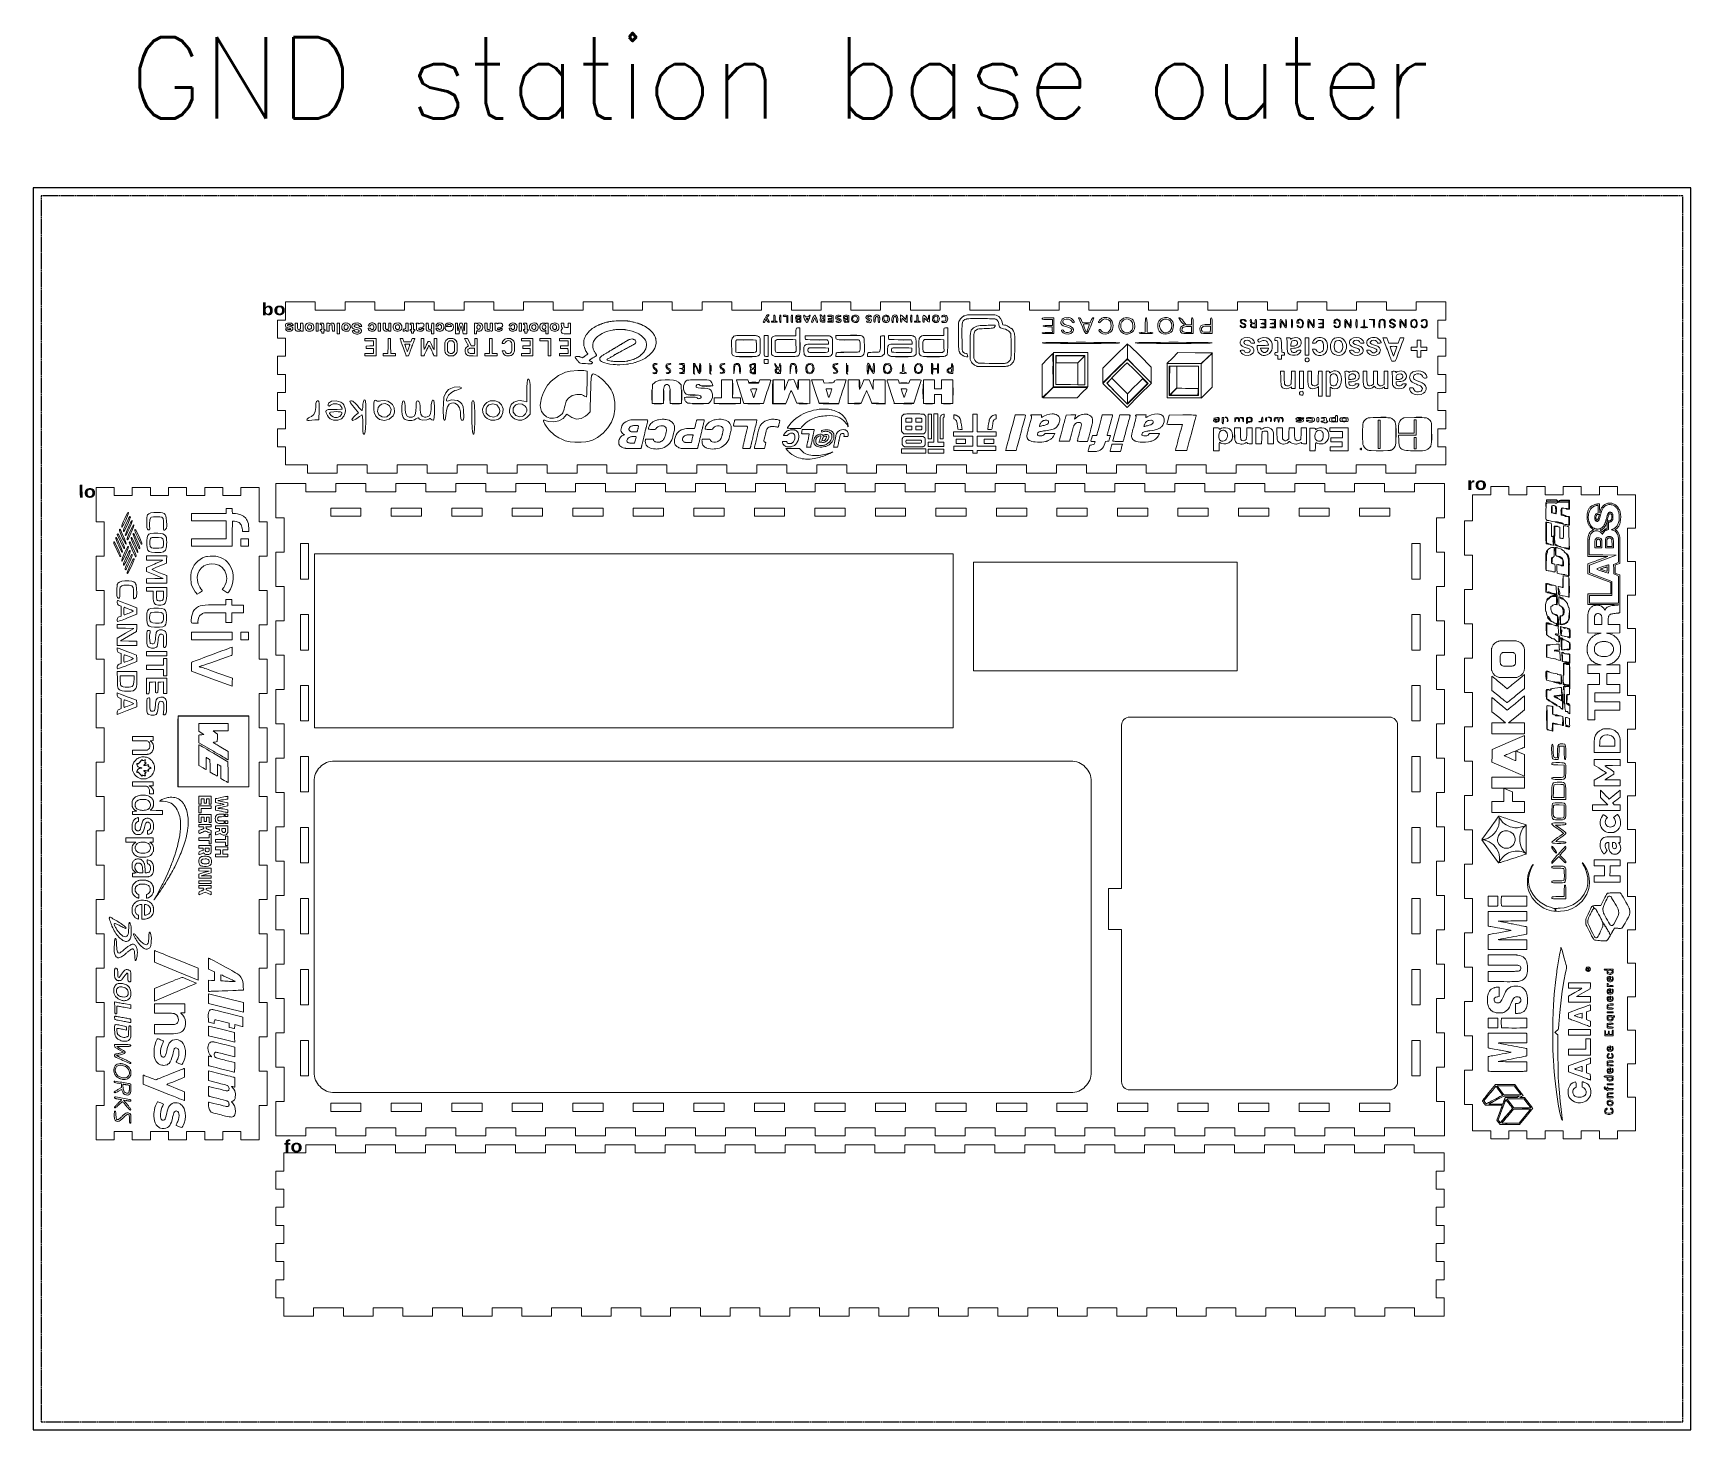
# Model space of a CAD drawing. Header units: millimetres. Extents: x 0 to 610, y 0 to 514.
import ezdxf

# ---------------------------------------------------------------- set-up
doc = ezdxf.new("R2010")
doc.units = ezdxf.units.MM
doc.header["$LTSCALE"] = 0.05
doc.linetypes.add('Dotted', pattern=[15, 12, -3])
doc.layers.get('0').update_dxf_attribs({"plot": 0})
for name, color, linetype, lineweight in [('CUT', 1, 'Continuous', 0), ('ETCH', 5, 'Continuous', 0), ('RASTER', 250, 'Continuous', 0)]:
    doc.layers.add(name, color=color, linetype=linetype, lineweight=lineweight)
doc.styles.add('Annotative', font='simplex.shx')
doc.styles.add('raster', font='ariblk.ttf', dxfattribs={"height": 1})

msp = doc.modelspace()

# ---------------------------------------------------------------- texts
at = {"insert": (35.42, 512.48), "char_height": 30, "attachment_point": 1, "style": 'Annotative'}
msp.add_mtext_dynamic_manual_height_columns('GND station base outer', width=555.802, gutter_width=5, heights=[47.86], dxfattribs=at)
at = {"layer": 'RASTER', "style": 'raster'}
for s, p in [('bo', (84.07, 410.11)), ('lo', (16.68, 342.95)), ('fo', (92.29, 102.09))]:
    msp.add_text(s, height=4.517, rotation=0.43646, dxfattribs=at).set_placement(p)
msp.add_text('ro', height=4.517, dxfattribs=at).set_placement((527.67, 345.84))

# ---------------------------------------------------------------- blocks, each defined once
blk = doc.blocks.new('top')
for points in [[(215, -25.26), (212, -25.26), (212, -12.63), (215, -12.63), (215, 0), (203.97, 0), (203.97, -3), (192.95, -3), (192.95, 0), (181.92, 0), (181.92, -3), (170.9, -3), (170.9, 0), (159.87, 0), (159.87, -3), (148.85, -3), (148.85, 0), (137.82, 0), (137.82, -3), (126.79, -3), (126.79, 0), (115.77, 0), (115.77, -3), (104.74, -3), (104.74, 0), (93.72, 0), (93.72, -3), (82.69, -3), (82.69, 0), (71.67, 0), (71.67, -3), (60.64, -3), (60.64, 0), (49.62, 0), (49.62, -3), (38.59, -3), (38.59, 0), (27.56, 0), (27.56, -3), (16.54, -3), (16.54, 0), (5.51, 0), (5.51, -3), (-5.51, -3), (-5.51, 0), (-16.54, 0), (-16.54, -3), (-27.56, -3), (-27.56, 0), (-38.59, 0), (-38.59, -3), (-49.62, -3), (-49.62, 0), (-60.64, 0), (-60.64, -3), (-71.67, -3), (-71.67, 0), (-82.69, 0), (-82.69, -3), (-93.72, -3), (-93.72, 0), (-104.74, 0), (-104.74, -3), (-115.77, -3), (-115.77, 0), (-126.79, 0), (-126.79, -3), (-137.82, -3), (-137.82, 0), (-148.85, 0), (-148.85, -3), (-159.87, -3), (-159.87, 0), (-170.9, 0), (-170.9, -3), (-181.92, -3), (-181.92, 0), (-192.95, 0), (-192.95, -3), (-203.97, -3), (-203.97, 0), (-215, 0), (-215, -12.63), (-212, -12.63), (-212, -25.26), (-215, -25.26), (-215, -37.89), (-212, -37.89), (-212, -50.53), (-215, -50.53), (-215, -63.16), (-212, -63.16), (-212, -75.79), (-215, -75.79), (-215, -88.42), (-212, -88.42), (-212, -101.05), (-215, -101.05), (-215, -113.68), (-212, -113.68), (-212, -126.32), (-215, -126.32), (-215, -138.95), (-212, -138.95), (-212, -151.58), (-215, -151.58), (-215, -164.21), (-212, -164.21), (-212, -176.84), (-215, -176.84), (-215, -189.47), (-212, -189.47), (-212, -202.11), (-215, -202.11), (-215, -214.74), (-212, -214.74), (-212, -227.37), (-215, -227.37), (-215, -240), (-203.97, -240), (-203.97, -237), (-192.95, -237), (-192.95, -240), (-181.92, -240), (-181.92, -237), (-170.9, -237), (-170.9, -240), (-159.87, -240), (-159.87, -237), (-148.85, -237), (-148.85, -240), (-137.82, -240), (-137.82, -237), (-126.79, -237), (-126.79, -240), (-115.77, -240), (-115.77, -237), (-104.74, -237), (-104.74, -240), (-93.72, -240), (-93.72, -237), (-82.69, -237), (-82.69, -240), (-71.67, -240), (-71.67, -237), (-60.64, -237), (-60.64, -240), (-49.62, -240), (-49.62, -237), (-38.59, -237), (-38.59, -240), (-27.56, -240), (-27.56, -237), (-16.54, -237), (-16.54, -240), (-5.51, -240), (-5.51, -237), (5.51, -237), (5.51, -240), (16.54, -240), (16.54, -237), (27.56, -237), (27.56, -240), (38.59, -240), (38.59, -237), (49.62, -237), (49.62, -240), (60.64, -240), (60.64, -237), (71.67, -237), (71.67, -240), (82.69, -240), (82.69, -237), (93.72, -237), (93.72, -240), (104.74, -240), (104.74, -237), (115.77, -237), (115.77, -240), (126.79, -240), (126.79, -237), (137.82, -237), (137.82, -240), (148.85, -240), (148.85, -237), (159.87, -237), (159.87, -240), (170.9, -240), (170.9, -237), (181.92, -237), (181.92, -240), (192.95, -240), (192.95, -237), (203.97, -237), (203.97, -240), (215, -240), (215, -227.37), (212, -227.37), (212, -214.74), (215, -214.74), (215, -202.11), (212, -202.11), (212, -189.47), (215, -189.47), (215, -176.84), (212, -176.84), (212, -164.21), (215, -164.21), (215, -151.58), (212, -151.58), (212, -138.95), (215, -138.95), (215, -126.32), (212, -126.32), (212, -113.68), (215, -113.68), (215, -101.05), (212, -101.05), (212, -88.42), (215, -88.42), (215, -75.79), (212, -75.79), (212, -63.16), (215, -63.16), (215, -50.53), (212, -50.53), (212, -37.89), (215, -37.89)], [(-194.86, -12), (-194.86, -9), (-183.73, -9), (-183.73, -12)], [(-172.59, -12), (-172.59, -9), (-161.46, -9), (-161.46, -12)], [(-150.32, -9), (-139.19, -9), (-139.19, -12), (-150.32, -12)], [(-128.05, -12), (-128.05, -9), (-116.92, -9), (-116.92, -12)], [(-105.78, -12), (-105.78, -9), (-94.65, -9), (-94.65, -12)], [(-83.51, -12), (-83.51, -9), (-72.38, -9), (-72.38, -12)], [(-61.24, -9), (-50.11, -9), (-50.11, -12), (-61.24, -12)], [(-38.97, -12), (-38.97, -9), (-27.84, -9), (-27.84, -12)], [(-16.7, -12), (-16.7, -9), (-5.57, -9), (-5.57, -12)], [(5.57, -12), (5.57, -9), (16.7, -9), (16.7, -12)], [(27.84, -9), (38.97, -9), (38.97, -12), (27.84, -12)], [(50.11, -12), (50.11, -9), (61.24, -9), (61.24, -12)], [(72.38, -9), (83.51, -9), (83.51, -12), (72.38, -12)], [(94.65, -9), (105.78, -9), (105.78, -12), (94.65, -12)], [(116.92, -9), (128.05, -9), (128.05, -12), (116.92, -12)], [(139.19, -9), (150.32, -9), (150.32, -12), (139.19, -12)], [(161.46, -9), (172.59, -9), (172.59, -12), (161.46, -12)], [(183.73, -9), (194.86, -9), (194.86, -12), (183.73, -12)], [(-206, -22.06), (-203, -22.06), (-203, -35.12), (-206, -35.12)], [(206, -22.06), (206, -35.12), (203, -35.12), (203, -22.06)], [(-206, -48.18), (-203, -48.18), (-203, -61.24), (-206, -61.24)], [(206, -48.18), (206, -61.24), (203, -61.24), (203, -48.18)], [(-206, -87.35), (-206, -74.29), (-203, -74.29), (-203, -87.35)], [(206, -74.29), (206, -87.35), (203, -87.35), (203, -74.29)], [(-206, -100.41), (-203, -100.41), (-203, -113.47), (-206, -113.47)], [(206, -113.47), (203, -113.47), (203, -100.41), (206, -100.41)], [(-206, -126.53), (-203, -126.53), (-203, -139.59), (-206, -139.59)], [(206, -139.59), (203, -139.59), (203, -126.53), (206, -126.53)], [(200.77, -214.16), (-34.23, -214.16), (-34.23, -150.16), (200.77, -150.16)], [(-206, -165.71), (-206, -152.65), (-203, -152.65), (-203, -165.71)], [(206, -152.65), (206, -165.71), (203, -165.71), (203, -152.65)], [(-41.61, -211.06), (-138.64, -211.06), (-138.64, -171.06), (-41.61, -171.06)], [(-206, -191.82), (-206, -178.76), (-203, -178.76), (-203, -191.82)], [(206, -191.82), (203, -191.82), (203, -178.76), (206, -178.76)], [(-206, -217.94), (-206, -204.88), (-203, -204.88), (-203, -217.94)], [(206, -217.94), (203, -217.94), (203, -204.88), (206, -204.88)], [(-194.86, -231), (-194.86, -228), (-183.73, -228), (-183.73, -231)], [(-172.59, -231), (-172.59, -228), (-161.46, -228), (-161.46, -231)], [(-139.19, -231), (-150.32, -231), (-150.32, -228), (-139.19, -228)], [(-128.05, -231), (-128.05, -228), (-116.92, -228), (-116.92, -231)], [(-105.78, -231), (-105.78, -228), (-94.65, -228), (-94.65, -231)], [(-83.51, -231), (-83.51, -228), (-72.38, -228), (-72.38, -231)], [(-50.11, -231), (-61.24, -231), (-61.24, -228), (-50.11, -228)], [(-38.97, -231), (-38.97, -228), (-27.84, -228), (-27.84, -231)], [(-16.7, -231), (-16.7, -228), (-5.57, -228), (-5.57, -231)], [(5.57, -231), (5.57, -228), (16.7, -228), (16.7, -231)], [(38.97, -231), (27.84, -231), (27.84, -228), (38.97, -228)], [(50.11, -231), (50.11, -228), (61.24, -228), (61.24, -231)], [(83.51, -231), (72.38, -231), (72.38, -228), (83.51, -228)], [(105.78, -231), (94.65, -231), (94.65, -228), (105.78, -228)], [(128.05, -231), (116.92, -231), (116.92, -228), (128.05, -228)], [(150.32, -231), (139.19, -231), (139.19, -228), (150.32, -228)], [(172.59, -231), (161.46, -231), (161.46, -228), (172.59, -228)], [(194.86, -231), (183.73, -231), (183.73, -228), (194.86, -228)]]:
    blk.add_lwpolyline(points, close=True)
for points in [[(-99.15, -154.09), (-194.75, -154.09, -0.414214), (-197.75, -151.09), (-197.75, -19.93, -0.414214), (-194.75, -16.93), (-99.15, -16.93, -0.414214), (-96.15, -19.93), (-96.15, -75.99), (-91.3, -75.99), (-91.3, -90.99), (-96.15, -90.99), (-96.15, -151.09, -0.414214)], [(201, -23.41), (201, -130.41, -0.414214), (193.5, -137.91), (-77.5, -137.91, -0.414214), (-85, -130.41), (-85, -23.41, -0.414214), (-77.5, -15.91), (193.5, -15.91, -0.414214)]]:
    blk.add_lwpolyline(points, format="xyb", close=True)
blk = doc.blocks.new('right_outer')
blk.add_lwpolyline([(237, 60), (227.37, 60), (227.37, 63), (214.74, 63), (214.74, 60), (202.11, 60), (202.11, 63), (189.47, 63), (189.47, 60), (176.84, 60), (176.84, 63), (164.21, 63), (164.21, 60), (151.58, 60), (151.58, 63), (138.95, 63), (138.95, 60), (126.32, 60), (126.32, 63), (113.68, 63), (113.68, 60), (101.05, 60), (101.05, 63), (88.42, 63), (88.42, 60), (75.79, 60), (75.79, 63), (63.16, 63), (63.16, 60), (50.53, 60), (50.53, 63), (37.89, 63), (37.89, 60), (25.26, 60), (25.26, 63), (12.63, 63), (12.63, 60), (3, 60), (3, 53.33), (0, 53.33), (0, 46.67), (3, 46.67), (3, 40), (0, 40), (0, 33.33), (3, 33.33), (3, 26.67), (0, 26.67), (0, 20), (3, 20), (3, 13.33), (0, 13.33), (0, 6.67), (3, 6.67), (3, 0), (15.32, 0), (15.32, 3), (27.63, 3), (27.63, 0), (39.95, 0), (39.95, 3), (52.26, 3), (52.26, 0), (64.58, 0), (64.58, 3), (76.89, 3), (76.89, 0), (89.21, 0), (89.21, 3), (101.53, 3), (101.53, 0), (113.84, 0), (113.84, 3), (126.16, 3), (126.16, 0), (138.47, 0), (138.47, 3), (150.79, 3), (150.79, 0), (163.11, 0), (163.11, 3), (175.42, 3), (175.42, 0), (187.74, 0), (187.74, 3), (200.05, 3), (200.05, 0), (212.37, 0), (212.37, 3), (224.68, 3), (224.68, 0), (237, 0), (237, 6.67), (240, 6.67), (240, 13.33), (237, 13.33), (237, 20), (240, 20), (240, 26.67), (237, 26.67), (237, 33.33), (240, 33.33), (240, 40), (237, 40), (237, 46.67), (240, 46.67), (240, 53.33), (237, 53.33)], close=True)
blk = doc.blocks.new('left_outer')
blk.add_lwpolyline([(-12.63, 60), (-12.63, 63), (-25.26, 63), (-25.26, 60), (-37.89, 60), (-37.89, 63), (-50.53, 63), (-50.53, 60), (-63.16, 60), (-63.16, 63), (-75.79, 63), (-75.79, 60), (-88.42, 60), (-88.42, 63), (-101.05, 63), (-101.05, 60), (-113.68, 60), (-113.68, 63), (-126.32, 63), (-126.32, 60), (-138.95, 60), (-138.95, 63), (-151.58, 63), (-151.58, 60), (-164.21, 60), (-164.21, 63), (-176.84, 63), (-176.84, 60), (-189.47, 60), (-189.47, 63), (-202.11, 63), (-202.11, 60), (-214.74, 60), (-214.74, 63), (-227.37, 63), (-227.37, 60), (-240, 60), (-240, 53.33), (-237, 53.33), (-237, 46.67), (-240, 46.67), (-240, 40), (-237, 40), (-237, 33.33), (-240, 33.33), (-240, 26.67), (-237, 26.67), (-237, 20), (-240, 20), (-240, 13.33), (-237, 13.33), (-237, 6.67), (-240, 6.67), (-240, 0), (-227.37, 0), (-227.37, 3), (-214.74, 3), (-214.74, 0), (-202.11, 0), (-202.11, 3), (-189.47, 3), (-189.47, 0), (-176.84, 0), (-176.84, 3), (-164.21, 3), (-164.21, 0), (-151.58, 0), (-151.58, 3), (-138.95, 3), (-138.95, 0), (-126.32, 0), (-126.32, 3), (-113.68, 3), (-113.68, 0), (-101.05, 0), (-101.05, 3), (-88.42, 3), (-88.42, 0), (-75.79, 0), (-75.79, 3), (-63.16, 3), (-63.16, 0), (-50.53, 0), (-50.53, 3), (-37.89, 3), (-37.89, 0), (-25.26, 0), (-25.26, 3), (-12.63, 3), (-12.63, 0), (0, 0), (0, 6.67), (-3, 6.67), (-3, 13.33), (0, 13.33), (0, 20), (-3, 20), (-3, 26.67), (0, 26.67), (0, 33.33), (-3, 33.33), (-3, 40), (0, 40), (0, 46.67), (-3, 46.67), (-3, 53.33), (0, 53.33), (0, 60)], close=True)
blk = doc.blocks.new('front_outer')
blk.add_lwpolyline([(203.97, 60), (203.97, 63), (192.95, 63), (192.95, 60), (181.92, 60), (181.92, 63), (170.9, 63), (170.9, 60), (159.87, 60), (159.87, 63), (148.85, 63), (148.85, 60), (137.82, 60), (137.82, 63), (126.79, 63), (126.79, 60), (115.77, 60), (115.77, 63), (104.74, 63), (104.74, 60), (93.72, 60), (93.72, 63), (82.69, 63), (82.69, 60), (71.67, 60), (71.67, 63), (60.64, 63), (60.64, 60), (49.62, 60), (49.62, 63), (38.59, 63), (38.59, 60), (27.56, 60), (27.56, 63), (16.54, 63), (16.54, 60), (5.51, 60), (5.51, 63), (-5.51, 63), (-5.51, 60), (-16.54, 60), (-16.54, 63), (-27.56, 63), (-27.56, 60), (-38.59, 60), (-38.59, 63), (-49.62, 63), (-49.62, 60), (-60.64, 60), (-60.64, 63), (-71.67, 63), (-71.67, 60), (-82.69, 60), (-82.69, 63), (-93.72, 63), (-93.72, 60), (-104.74, 60), (-104.74, 63), (-115.77, 63), (-115.77, 60), (-126.79, 60), (-126.79, 63), (-137.82, 63), (-137.82, 60), (-148.85, 60), (-148.85, 63), (-159.87, 63), (-159.87, 60), (-170.9, 60), (-170.9, 63), (-181.92, 63), (-181.92, 60), (-192.95, 60), (-192.95, 63), (-203.97, 63), (-203.97, 60), (-212, 60), (-212, 53.33), (-215, 53.33), (-215, 46.67), (-212, 46.67), (-212, 40), (-215, 40), (-215, 33.33), (-212, 33.33), (-212, 26.67), (-215, 26.67), (-215, 20), (-212, 20), (-212, 13.33), (-215, 13.33), (-215, 6.67), (-212, 6.67), (-212, 0), (-201.05, 0), (-201.05, 3), (-190.1, 3), (-190.1, 0), (-179.15, 0), (-179.15, 3), (-168.21, 3), (-168.21, 0), (-157.26, 0), (-157.26, 3), (-146.31, 3), (-146.31, 0), (-135.36, 0), (-135.36, 3), (-124.41, 3), (-124.41, 0), (-113.46, 0), (-113.46, 3), (-102.51, 3), (-102.51, 0), (-91.56, 0), (-91.56, 3), (-80.62, 3), (-80.62, 0), (-69.67, 0), (-69.67, 3), (-58.72, 3), (-58.72, 0), (-47.77, 0), (-47.77, 3), (-36.82, 3), (-36.82, 0), (-25.87, 0), (-25.87, 3), (-14.92, 3), (-14.92, 0), (-3.97, 0), (-3.97, 3), (6.97, 3), (6.97, 0), (17.92, 0), (17.92, 3), (28.87, 3), (28.87, 0), (39.82, 0), (39.82, 3), (50.77, 3), (50.77, 0), (61.72, 0), (61.72, 3), (72.67, 3), (72.67, 0), (83.62, 0), (83.62, 3), (94.56, 3), (94.56, 0), (105.51, 0), (105.51, 3), (116.46, 3), (116.46, 0), (127.41, 0), (127.41, 3), (138.36, 3), (138.36, 0), (149.31, 0), (149.31, 3), (160.26, 3), (160.26, 0), (171.21, 0), (171.21, 3), (182.15, 3), (182.15, 0), (193.1, 0), (193.1, 3), (204.05, 3), (204.05, 0), (215, 0), (215, 6.67), (212, 6.67), (212, 13.33), (215, 13.33), (215, 20), (212, 20), (212, 26.67), (215, 26.67), (215, 33.33), (212, 33.33), (212, 40), (215, 40), (215, 46.67), (212, 46.67), (212, 53.33), (215, 53.33), (215, 60)], close=True)
blk = doc.blocks.new('back_outer')
blk.add_lwpolyline([(203.97, 60), (203.97, 63), (192.95, 63), (192.95, 60), (181.92, 60), (181.92, 63), (170.9, 63), (170.9, 60), (159.87, 60), (159.87, 63), (148.85, 63), (148.85, 60), (137.82, 60), (137.82, 63), (126.79, 63), (126.79, 60), (115.77, 60), (115.77, 63), (104.74, 63), (104.74, 60), (93.72, 60), (93.72, 63), (82.69, 63), (82.69, 60), (71.67, 60), (71.67, 63), (60.64, 63), (60.64, 60), (49.62, 60), (49.62, 63), (38.59, 63), (38.59, 60), (27.56, 60), (27.56, 63), (16.54, 63), (16.54, 60), (5.51, 60), (5.51, 63), (-5.51, 63), (-5.51, 60), (-16.54, 60), (-16.54, 63), (-27.56, 63), (-27.56, 60), (-38.59, 60), (-38.59, 63), (-49.62, 63), (-49.62, 60), (-60.64, 60), (-60.64, 63), (-71.67, 63), (-71.67, 60), (-82.69, 60), (-82.69, 63), (-93.72, 63), (-93.72, 60), (-104.74, 60), (-104.74, 63), (-115.77, 63), (-115.77, 60), (-126.79, 60), (-126.79, 63), (-137.82, 63), (-137.82, 60), (-148.85, 60), (-148.85, 63), (-159.87, 63), (-159.87, 60), (-170.9, 60), (-170.9, 63), (-181.92, 63), (-181.92, 60), (-192.95, 60), (-192.95, 63), (-203.97, 63), (-203.97, 60), (-215, 60), (-215, 53.33), (-212, 53.33), (-212, 46.67), (-215, 46.67), (-215, 40), (-212, 40), (-212, 33.33), (-215, 33.33), (-215, 26.67), (-212, 26.67), (-212, 20), (-215, 20), (-215, 13.33), (-212, 13.33), (-212, 6.67), (-215, 6.67), (-215, 0), (-204.05, 0), (-204.05, 3), (-193.1, 3), (-193.1, 0), (-182.15, 0), (-182.15, 3), (-171.21, 3), (-171.21, 0), (-160.26, 0), (-160.26, 3), (-149.31, 3), (-149.31, 0), (-138.36, 0), (-138.36, 3), (-127.41, 3), (-127.41, 0), (-116.46, 0), (-116.46, 3), (-105.51, 3), (-105.51, 0), (-94.56, 0), (-94.56, 3), (-83.62, 3), (-83.62, 0), (-72.67, 0), (-72.67, 3), (-61.72, 3), (-61.72, 0), (-50.77, 0), (-50.77, 3), (-39.82, 3), (-39.82, 0), (-28.87, 0), (-28.87, 3), (-17.92, 3), (-17.92, 0), (-6.97, 0), (-6.97, 3), (3.97, 3), (3.97, 0), (14.92, 0), (14.92, 3), (25.87, 3), (25.87, 0), (36.82, 0), (36.82, 3), (47.77, 3), (47.77, 0), (58.72, 0), (58.72, 3), (69.67, 3), (69.67, 0), (80.62, 0), (80.62, 3), (91.56, 3), (91.56, 0), (102.51, 0), (102.51, 3), (113.46, 3), (113.46, 0), (124.41, 0), (124.41, 3), (135.36, 3), (135.36, 0), (146.31, 0), (146.31, 3), (157.26, 3), (157.26, 0), (168.21, 0), (168.21, 3), (179.15, 3), (179.15, 0), (190.1, 0), (190.1, 3), (201.05, 3), (201.05, 0), (212, 0), (212, 6.67), (215, 6.67), (215, 13.33), (212, 13.33), (212, 20), (215, 20), (215, 26.67), (212, 26.67), (212, 33.33), (215, 33.33), (215, 40), (212, 40), (212, 46.67), (215, 46.67), (215, 53.33), (212, 53.33), (212, 60)], close=True)
blk = doc.blocks.new('wurth')
for p, q in [((18, 232), (18, 461)), ((18, 461), (249, 461)), ((19, 231), (19, 461)), ((19, 461), (249, 461)), ((249, 461), (19, 461)), ((19, 461), (19, 231)), ((249, 461), (480, 461)), ((249, 461), (479, 461)), ((479, 461), (249, 461)), ((479, 461), (479, 231)), ((479, 231), (479, 461)), ((480, 461), (480, 231)), ((91, 326), (67, 326)), ((67, 326), (67, 231)), ((115, 326), (91, 326)), ((115, 277), (115, 326)), ((249, 326), (221, 278)), ((276, 326), (249, 326)), ((316, 325), (261, 231)), ((282, 326), (276, 326)), ((291, 326), (282, 326)), ((298, 326), (291, 326)), ((302, 326), (298, 326)), ((301, 321), (302, 324)), ((303, 326), (302, 326)), ((302, 324), (303, 325)), ((303, 325), (303, 326)), ((303, 326), (303, 326)), ((383, 326), (316, 325)), ((397, 326), (383, 326)), ((416, 326), (397, 326)), ((426, 326), (416, 326)), ((436, 326), (426, 326)), ((443, 326), (436, 326)), ((448, 326), (443, 326)), ((451, 325), (448, 326)), ((449, 321), (450, 324)), ((450, 324), (451, 325)), ((451, 325), (451, 325)), ((451, 325), (451, 325)), ((541, 323), (540, 324)), ((540, 324), (540, 324)), ((540, 324), (541, 324)), ((541, 324), (542, 325)), ((542, 325), (546, 325)), ((546, 325), (549, 325)), ((549, 325), (558, 325)), ((558, 325), (559, 322)), ((576, 292), (583, 325)), ((583, 325), (593, 325)), ((593, 325), (603, 325)), ((603, 325), (610, 294)), ((626, 313), (628, 325)), ((628, 325), (637, 325)), ((637, 325), (646, 325)), ((646, 325), (645, 318)), ((656, 317), (656, 325)), ((656, 325), (665, 325)), ((665, 325), (673, 325)), ((673, 325), (673, 317)), ((701, 317), (701, 325)), ((701, 325), (710, 325)), ((710, 325), (718, 325)), ((718, 325), (718, 317)), ((732, 285), (732, 325)), ((732, 325), (754, 325)), ((754, 325), (757, 325)), ((757, 325), (763, 325)), ((763, 325), (769, 325)), ((769, 325), (775, 324)), ((775, 324), (778, 323)), ((800, 318), (800, 325)), ((800, 325), (830, 325)), ((830, 325), (860, 325)), ((860, 325), (860, 318)), ((870, 285), (870, 325)), ((870, 325), (879, 325)), ((879, 325), (888, 325)), ((888, 325), (888, 309)), ((916, 309), (916, 325)), ((916, 325), (925, 325)), ((925, 325), (934, 325)), ((934, 325), (934, 285)), ((18, 209), (18, 232)), ((19, 1), (19, 231)), ((19, 231), (19, 1)), ((67, 231), (67, 136)), ((116, 229), (115, 277)), ((126, 243), (116, 229)), ((136, 257), (126, 243)), ((160, 257), (136, 257)), ((185, 256), (160, 257)), ((188, 242), (185, 256)), ((188, 239), (188, 242)), ((189, 234), (188, 239)), ((190, 231), (189, 234)), ((191, 229), (190, 231)), ((193, 231), (191, 229)), ((191, 229), (191, 229)), ((191, 229), (191, 229)), ((192, 136), (248, 231)), ((195, 235), (193, 231)), ((198, 240), (195, 235)), ((202, 247), (198, 240)), ((207, 255), (202, 247)), ((215, 268), (207, 255)), ((221, 278), (215, 268)), ((255, 222), (245, 204)), ((248, 231), (253, 240)), ((253, 240), (264, 259)), ((261, 231), (255, 222)), ((264, 259), (274, 276)), ((274, 276), (283, 291)), ((283, 291), (290, 304)), ((290, 304), (296, 314)), ((296, 314), (301, 321)), ((332, 258), (333, 260)), ((334, 257), (332, 258)), ((332, 258), (332, 258)), ((332, 258), (332, 258)), ((333, 260), (336, 264)), ((337, 257), (334, 257)), ((336, 264), (338, 268)), ((341, 257), (337, 257)), ((338, 268), (344, 278)), ((349, 257), (341, 257)), ((344, 278), (384, 278)), ((363, 257), (349, 257)), ((371, 257), (363, 257)), ((379, 257), (371, 257)), ((393, 257), (379, 257)), ((383, 209), (397, 232)), ((384, 278), (424, 278)), ((401, 257), (393, 257)), ((397, 232), (399, 237)), ((399, 237), (404, 245)), ((405, 257), (401, 257)), ((404, 245), (408, 252)), ((408, 256), (405, 257)), ((410, 256), (408, 256)), ((408, 252), (409, 255)), ((409, 255), (410, 256)), ((410, 256), (410, 256)), ((410, 256), (410, 256)), ((424, 278), (437, 301)), ((437, 301), (440, 306)), ((440, 306), (445, 315)), ((445, 315), (449, 321)), ((479, 231), (479, 1)), ((479, 1), (479, 231)), ((480, 231), (480, 0)), ((540, 177), (540, 217)), ((540, 217), (566, 217)), ((541, 318), (541, 323)), ((543, 310), (541, 318)), ((545, 299), (543, 310)), ((549, 280), (545, 299)), ((552, 263), (549, 280)), ((554, 253), (552, 263)), ((555, 249), (554, 253)), ((556, 244), (555, 249)), ((568, 244), (556, 244)), ((559, 322), (559, 322)), ((559, 322), (559, 320)), ((559, 320), (560, 316)), ((560, 316), (561, 307)), ((561, 307), (563, 296)), ((563, 296), (563, 290)), ((563, 290), (564, 284)), ((564, 284), (566, 274)), ((566, 274), (567, 265)), ((566, 217), (592, 217)), ((567, 265), (568, 262)), ((568, 262), (568, 260)), ((568, 260), (569, 261)), ((568, 260), (568, 260)), ((568, 260), (568, 260)), ((581, 244), (568, 244)), ((569, 264), (570, 267)), ((569, 261), (569, 264)), ((570, 267), (572, 274)), ((572, 274), (575, 285)), ((575, 285), (576, 292)), ((587, 273), (581, 244)), ((588, 278), (587, 273)), ((590, 289), (588, 278)), ((592, 296), (590, 289)), ((593, 300), (592, 296)), ((592, 217), (592, 210)), ((594, 299), (593, 301)), ((593, 301), (593, 301)), ((593, 301), (593, 301)), ((593, 301), (593, 300)), ((594, 296), (594, 299)), ((596, 288), (594, 296)), ((598, 278), (596, 288)), ((599, 273), (598, 278)), ((605, 245), (599, 273)), ((603, 177), (603, 217)), ((603, 217), (612, 217)), ((618, 245), (605, 245)), ((610, 294), (611, 287)), ((611, 287), (614, 276)), ((612, 217), (620, 217)), ((614, 276), (616, 267)), ((616, 267), (617, 262)), ((617, 262), (617, 261)), ((617, 260), (618, 262)), ((617, 261), (617, 260)), ((617, 260), (617, 260)), ((618, 262), (619, 264)), ((631, 245), (618, 245)), ((619, 269), (620, 275)), ((619, 264), (619, 269)), ((620, 275), (622, 284)), ((620, 217), (620, 185)), ((622, 284), (623, 294)), ((623, 294), (625, 306)), ((625, 306), (626, 313)), ((637, 278), (631, 245)), ((638, 284), (637, 278)), ((641, 297), (638, 284)), ((643, 308), (641, 297)), ((644, 314), (643, 308)), ((645, 317), (644, 314)), ((645, 318), (645, 317)), ((656, 308), (656, 317)), ((665, 308), (656, 308)), ((656, 283), (656, 301)), ((656, 301), (665, 301)), ((656, 279), (656, 283)), ((657, 271), (656, 279)), ((657, 266), (657, 271)), ((658, 262), (657, 266)), ((658, 260), (658, 262)), ((659, 258), (658, 260)), ((662, 253), (659, 258)), ((659, 177), (659, 217)), ((659, 217), (686, 217)), ((665, 249), (662, 253)), ((673, 308), (665, 308)), ((665, 301), (673, 301)), ((670, 246), (665, 249)), ((672, 245), (670, 246)), ((676, 244), (672, 245)), ((673, 317), (673, 308)), ((673, 301), (674, 283)), ((674, 283), (674, 280)), ((674, 280), (674, 274)), ((674, 274), (674, 270)), ((674, 270), (675, 267)), ((675, 267), (676, 263)), ((676, 263), (678, 261)), ((685, 243), (676, 244)), ((678, 261), (680, 260)), ((680, 260), (682, 259)), ((682, 259), (687, 258)), ((694, 244), (685, 243)), ((686, 217), (712, 217)), ((687, 258), (692, 259)), ((692, 259), (696, 260)), ((702, 245), (694, 244)), ((696, 260), (697, 261)), ((697, 261), (698, 263)), ((698, 263), (700, 266)), ((700, 266), (701, 272)), ((701, 308), (701, 317)), ((710, 308), (701, 308)), ((701, 286), (701, 301)), ((701, 301), (710, 301)), ((701, 283), (701, 286)), ((701, 278), (701, 283)), ((701, 272), (701, 278)), ((705, 246), (702, 245)), ((709, 248), (705, 246)), ((714, 254), (709, 248)), ((718, 308), (710, 308)), ((710, 301), (718, 301)), ((712, 217), (712, 210)), ((716, 260), (714, 254)), ((717, 266), (716, 260)), ((718, 272), (717, 266)), ((718, 317), (718, 308)), ((718, 301), (718, 284)), ((718, 284), (718, 280)), ((718, 280), (718, 272)), ((723, 177), (723, 217)), ((723, 217), (732, 217)), ((732, 244), (732, 285)), ((741, 244), (732, 244)), ((732, 217), (740, 217)), ((740, 217), (740, 200)), ((750, 244), (741, 244)), ((759, 310), (750, 310)), ((750, 310), (750, 298)), ((750, 298), (750, 286)), ((750, 286), (759, 286)), ((758, 271), (750, 271)), ((750, 271), (750, 258)), ((750, 258), (750, 244)), ((765, 271), (758, 271)), ((762, 310), (759, 310)), ((759, 286), (762, 286)), ((766, 310), (762, 310)), ((762, 286), (766, 286)), ((763, 215), (763, 216)), ((763, 216), (764, 216)), ((764, 216), (765, 217)), ((769, 257), (765, 271)), ((765, 217), (767, 217)), ((770, 309), (766, 310)), ((766, 286), (770, 288)), ((767, 217), (771, 217)), ((774, 244), (769, 257)), ((772, 307), (770, 309)), ((770, 288), (772, 289)), ((771, 217), (774, 217)), ((773, 306), (772, 307)), ((772, 289), (773, 291)), ((775, 303), (773, 306)), ((773, 291), (775, 294)), ((783, 244), (774, 244)), ((774, 217), (783, 217)), ((775, 300), (775, 303)), ((775, 298), (775, 300)), ((775, 296), (775, 298)), ((775, 294), (775, 296)), ((783, 217), (775, 198)), ((778, 323), (779, 323)), ((779, 323), (783, 321)), ((785, 278), (782, 275)), ((782, 275), (787, 261)), ((783, 321), (788, 316)), ((785, 244), (783, 244)), ((787, 280), (785, 278)), ((789, 244), (785, 244)), ((790, 284), (787, 280)), ((787, 261), (789, 255)), ((788, 316), (791, 311)), ((789, 255), (791, 249)), ((791, 245), (789, 244)), ((792, 289), (790, 284)), ((790, 210), (790, 217)), ((790, 217), (820, 217)), ((791, 311), (793, 303)), ((791, 249), (792, 246)), ((792, 245), (791, 245)), ((793, 295), (792, 289)), ((792, 246), (792, 245)), ((792, 245), (792, 245)), ((793, 303), (793, 299)), ((793, 299), (793, 295)), ((800, 310), (800, 318)), ((811, 310), (800, 310)), ((822, 310), (811, 310)), ((820, 217), (849, 217)), ((822, 277), (822, 310)), ((822, 244), (822, 277)), ((831, 244), (822, 244)), ((839, 244), (831, 244)), ((850, 310), (839, 310)), ((839, 310), (839, 277)), ((839, 277), (839, 244)), ((849, 217), (849, 210)), ((860, 310), (850, 310)), ((860, 318), (860, 310)), ((860, 177), (860, 217)), ((860, 217), (880, 217)), ((870, 244), (870, 285)), ((879, 244), (870, 244)), ((888, 244), (879, 244)), ((880, 217), (884, 217)), ((884, 217), (890, 217)), ((888, 309), (888, 292)), ((888, 292), (902, 292)), ((902, 277), (888, 277)), ((888, 277), (888, 261)), ((888, 261), (888, 244)), ((890, 217), (898, 217)), ((898, 217), (905, 216)), ((902, 292), (916, 292)), ((916, 277), (902, 277)), ((916, 292), (916, 309)), ((916, 261), (916, 277)), ((916, 244), (916, 261)), ((925, 244), (916, 244)), ((934, 244), (925, 244)), ((934, 285), (934, 244)), ((944, 214), (952, 217)), ((952, 217), (956, 218)), ((956, 218), (963, 219)), ((963, 219), (973, 218)), ((973, 218), (978, 217)), ((978, 217), (981, 216)), ((981, 216), (985, 213)), ((1009, 177), (1009, 217)), ((1009, 217), (1024, 217)), ((1024, 217), (1038, 217)), ((1038, 217), (1047, 185)), ((1057, 185), (1057, 217)), ((1057, 217), (1066, 217)), ((1066, 217), (1074, 217)), ((1074, 217), (1074, 177)), ((1090, 177), (1090, 217)), ((1090, 217), (1099, 217)), ((1099, 217), (1107, 217)), ((1107, 217), (1107, 177)), ((1121, 177), (1121, 217)), ((1121, 217), (1130, 217)), ((1130, 217), (1139, 217)), ((1139, 217), (1139, 200)), ((1155, 200), (1162, 217)), ((1162, 217), (1172, 217)), ((1172, 217), (1175, 217)), ((1175, 217), (1180, 217)), ((1180, 217), (1181, 217)), ((1181, 216), (1180, 213)), ((1181, 217), (1181, 217)), ((1181, 217), (1181, 216)), ((18, 164), (18, 209)), ((18, 133), (18, 164)), ((18, 113), (18, 133)), ((18, 95), (18, 113)), ((67, 136), (92, 136)), ((92, 136), (118, 136)), ((118, 136), (128, 152)), ((128, 152), (138, 168)), ((138, 168), (140, 156)), ((140, 156), (141, 151)), ((141, 151), (142, 145)), ((142, 145), (142, 141)), ((142, 141), (142, 140)), ((142, 140), (143, 136)), ((143, 136), (168, 136)), ((168, 136), (192, 136)), ((207, 138), (206, 137)), ((206, 137), (206, 137)), ((206, 137), (206, 137)), ((206, 137), (209, 136)), ((208, 141), (207, 138)), ((213, 148), (208, 141)), ((209, 136), (214, 136)), ((219, 159), (213, 148)), ((214, 136), (221, 136)), ((226, 172), (219, 159)), ((221, 136), (230, 136)), ((235, 187), (226, 172)), ((230, 136), (241, 136)), ((245, 204), (235, 187)), ((241, 136), (259, 136)), ((259, 136), (273, 136)), ((273, 136), (340, 136)), ((288, 184), (289, 186)), ((288, 183), (288, 184)), ((290, 183), (288, 183)), ((288, 183), (288, 183)), ((289, 186), (292, 191)), ((293, 183), (290, 183)), ((292, 191), (295, 196)), ((297, 183), (293, 183)), ((295, 196), (303, 208)), ((305, 183), (297, 183)), ((303, 208), (343, 209)), ((320, 183), (305, 183)), ((328, 183), (320, 183)), ((335, 183), (328, 183)), ((350, 183), (335, 183)), ((340, 136), (353, 159)), ((343, 209), (383, 209)), ((358, 183), (350, 183)), ((353, 159), (356, 164)), ((356, 164), (361, 172)), ((362, 183), (358, 183)), ((361, 172), (365, 178)), ((365, 183), (362, 183)), ((367, 182), (365, 183)), ((365, 178), (366, 181)), ((366, 181), (367, 182)), ((367, 182), (367, 182)), ((367, 182), (367, 182)), ((540, 136), (540, 177)), ((566, 136), (540, 136)), ((575, 202), (557, 202)), ((557, 202), (557, 194)), ((557, 194), (557, 185)), ((557, 185), (571, 185)), ((571, 170), (557, 170)), ((557, 170), (557, 161)), ((557, 161), (557, 152)), ((557, 152), (575, 152)), ((592, 136), (566, 136)), ((571, 185), (585, 185)), ((585, 170), (571, 170)), ((592, 202), (575, 202)), ((575, 152), (592, 152)), ((585, 185), (585, 178)), ((585, 178), (585, 170)), ((592, 210), (592, 202)), ((592, 152), (592, 144)), ((592, 144), (592, 136)), ((603, 136), (603, 177)), ((626, 136), (603, 136)), ((620, 185), (620, 152)), ((620, 152), (635, 152)), ((649, 136), (626, 136)), ((635, 152), (649, 152)), ((649, 152), (649, 144)), ((649, 144), (649, 136)), ((659, 136), (659, 177)), ((686, 136), (659, 136)), ((694, 202), (676, 202)), ((676, 202), (676, 194)), ((676, 194), (676, 185)), ((676, 185), (691, 185)), ((691, 170), (676, 170)), ((676, 170), (676, 161)), ((676, 161), (676, 152)), ((676, 152), (694, 152)), ((712, 136), (686, 136)), ((691, 185), (705, 185)), ((705, 170), (691, 170)), ((712, 202), (694, 202)), ((694, 152), (712, 152)), ((705, 185), (705, 178)), ((705, 178), (705, 170)), ((712, 210), (712, 202)), ((712, 152), (712, 144)), ((712, 144), (712, 136)), ((723, 136), (723, 177)), ((732, 136), (723, 136)), ((740, 136), (732, 136)), ((740, 200), (740, 182)), ((740, 182), (745, 183)), ((745, 168), (740, 167)), ((740, 167), (740, 152)), ((740, 152), (740, 136)), ((745, 183), (747, 183)), ((747, 168), (745, 168)), ((747, 183), (750, 184)), ((749, 168), (747, 168)), ((750, 168), (749, 168)), ((750, 184), (751, 185)), ((750, 184), (750, 184)), ((750, 167), (750, 168)), ((752, 165), (750, 167)), ((751, 185), (752, 187)), ((752, 187), (754, 191)), ((754, 161), (752, 165)), ((754, 191), (756, 197)), ((756, 155), (754, 161)), ((756, 197), (757, 200)), ((757, 152), (756, 155)), ((757, 200), (759, 206)), ((764, 136), (757, 152)), ((759, 206), (762, 213)), ((762, 213), (763, 215)), ((774, 136), (764, 136)), ((767, 178), (766, 177)), ((766, 177), (767, 177)), ((768, 181), (767, 178)), ((767, 177), (768, 173)), ((770, 187), (768, 181)), ((768, 173), (770, 168)), ((773, 194), (770, 187)), ((770, 168), (773, 161)), ((775, 198), (773, 194)), ((773, 161), (775, 157)), ((777, 136), (774, 136)), ((775, 157), (777, 153)), ((777, 153), (780, 146)), ((782, 137), (777, 136)), ((780, 146), (782, 141)), ((782, 141), (783, 138)), ((783, 137), (782, 137)), ((783, 138), (783, 137)), ((783, 137), (783, 137)), ((790, 202), (790, 210)), ((801, 202), (790, 202)), ((811, 202), (801, 202)), ((811, 169), (811, 202)), ((811, 136), (811, 169)), ((820, 136), (811, 136)), ((828, 136), (820, 136)), ((839, 202), (828, 202)), ((828, 202), (828, 169)), ((828, 169), (828, 136)), ((849, 202), (839, 202)), ((849, 210), (849, 202)), ((860, 136), (860, 177)), ((869, 136), (860, 136)), ((877, 136), (869, 136)), ((887, 202), (877, 202)), ((877, 202), (877, 190)), ((877, 190), (877, 178)), ((877, 178), (887, 178)), ((885, 163), (877, 163)), ((877, 163), (877, 150)), ((877, 150), (877, 136)), ((892, 163), (885, 163)), ((890, 202), (887, 202)), ((887, 178), (890, 178)), ((894, 202), (890, 202)), ((890, 178), (894, 179)), ((896, 150), (892, 163)), ((897, 201), (894, 202)), ((894, 179), (897, 180)), ((901, 137), (896, 150)), ((899, 200), (897, 201)), ((897, 180), (899, 181)), ((900, 198), (899, 200)), ((899, 181), (900, 183)), ((902, 193), (900, 198)), ((900, 183), (902, 188)), ((910, 136), (901, 137)), ((902, 188), (902, 193)), ((905, 216), (910, 213)), ((913, 171), (909, 167)), ((909, 167), (914, 153)), ((910, 213), (912, 212)), ((913, 136), (910, 136)), ((912, 212), (914, 210)), ((914, 173), (913, 171)), ((916, 136), (913, 136)), ((914, 210), (917, 206)), ((917, 177), (914, 173)), ((914, 153), (916, 147)), ((916, 147), (918, 141)), ((918, 137), (916, 136)), ((917, 206), (919, 201)), ((919, 182), (917, 177)), ((918, 141), (919, 138)), ((919, 137), (918, 137)), ((919, 201), (920, 195)), ((920, 188), (919, 182)), ((919, 138), (919, 137)), ((919, 137), (919, 137)), ((920, 195), (920, 192)), ((920, 192), (920, 188)), ((931, 183), (932, 193)), ((931, 169), (931, 183)), ((932, 160), (931, 169)), ((932, 197), (933, 199)), ((932, 193), (932, 197)), ((932, 156), (932, 160)), ((933, 154), (932, 156)), ((933, 199), (934, 203)), ((934, 151), (933, 154)), ((934, 203), (939, 210)), ((938, 145), (934, 151)), ((943, 140), (938, 145)), ((939, 210), (944, 214)), ((949, 137), (943, 140)), ((949, 190), (948, 185)), ((948, 185), (948, 177)), ((948, 177), (949, 165)), ((951, 197), (949, 190)), ((949, 165), (950, 159)), ((953, 136), (949, 137)), ((950, 159), (951, 157)), ((955, 201), (951, 197)), ((951, 157), (953, 155)), ((953, 155), (958, 151)), ((955, 136), (953, 136)), ((960, 203), (955, 201)), ((962, 136), (955, 136)), ((958, 151), (964, 150)), ((963, 204), (960, 203)), ((966, 136), (962, 136)), ((965, 203), (963, 204)), ((964, 150), (970, 151)), ((969, 203), (965, 203)), ((970, 136), (966, 136)), ((973, 201), (969, 203)), ((970, 151), (972, 153)), ((977, 137), (970, 136)), ((972, 153), (974, 155)), ((976, 198), (973, 201)), ((974, 155), (977, 158)), ((977, 196), (976, 198)), ((978, 193), (977, 196)), ((977, 158), (978, 163)), ((983, 140), (977, 137)), ((979, 188), (978, 193)), ((978, 163), (979, 169)), ((979, 181), (979, 188)), ((979, 177), (979, 181)), ((979, 174), (979, 177)), ((979, 169), (979, 174)), ((988, 143), (983, 140)), ((985, 213), (991, 207)), ((992, 148), (988, 143)), ((991, 207), (995, 197)), ((995, 155), (992, 148)), ((995, 197), (997, 184)), ((996, 162), (995, 155)), ((997, 172), (996, 162)), ((997, 184), (997, 177)), ((997, 177), (997, 172)), ((1009, 136), (1009, 177)), ((1018, 136), (1009, 136)), ((1026, 136), (1018, 136)), ((1027, 169), (1026, 136)), ((1037, 169), (1027, 202)), ((1027, 202), (1027, 169)), ((1047, 136), (1037, 169)), ((1047, 185), (1057, 152)), ((1061, 136), (1047, 136)), ((1057, 152), (1057, 185)), ((1074, 136), (1061, 136)), ((1074, 177), (1074, 136)), ((1090, 136), (1090, 177)), ((1099, 136), (1090, 136)), ((1107, 136), (1099, 136)), ((1107, 177), (1107, 136)), ((1121, 136), (1121, 177)), ((1130, 136), (1121, 136)), ((1139, 136), (1130, 136)), ((1139, 200), (1139, 197)), ((1139, 197), (1139, 192)), ((1139, 192), (1140, 187)), ((1144, 168), (1139, 167)), ((1139, 167), (1139, 152)), ((1139, 152), (1139, 136)), ((1140, 187), (1140, 184)), ((1140, 184), (1141, 183)), ((1141, 183), (1141, 183)), ((1141, 183), (1143, 183)), ((1143, 183), (1146, 183)), ((1146, 168), (1144, 168)), ((1146, 183), (1149, 183)), ((1149, 168), (1146, 168)), ((1149, 183), (1155, 200)), ((1149, 167), (1149, 168)), ((1149, 168), (1149, 168)), ((1150, 165), (1149, 167)), ((1152, 160), (1150, 165)), ((1155, 155), (1152, 160)), ((1156, 152), (1155, 155)), ((1162, 137), (1156, 152)), ((1172, 136), (1162, 137)), ((1173, 197), (1164, 177)), ((1164, 177), (1173, 158)), ((1174, 136), (1172, 136)), ((1175, 201), (1173, 197)), ((1173, 158), (1175, 154)), ((1178, 136), (1174, 136)), ((1178, 208), (1175, 201)), ((1175, 154), (1178, 147)), ((1180, 213), (1178, 208)), ((1178, 147), (1180, 141)), ((1180, 137), (1178, 136)), ((1180, 141), (1181, 138)), ((1181, 137), (1180, 137)), ((1181, 138), (1181, 137)), ((1181, 137), (1181, 137)), ((18, 78), (18, 95)), ((18, 62), (18, 78)), ((18, 48), (18, 62)), ((18, 35), (18, 48)), ((18, 24), (18, 35)), ((18, 16), (18, 24)), ((18, 9), (18, 16)), ((18, 4), (18, 9)), ((18, 2), (18, 4)), ((18, 1), (18, 2)), ((19, 1), (18, 1)), ((20, 1), (19, 1)), ((249, 1), (19, 1)), ((19, 1), (249, 1)), ((22, 1), (20, 1)), ((26, 1), (22, 1)), ((32, 1), (26, 1)), ((39, 0), (32, 1)), ((48, 0), (39, 0)), ((59, 0), (48, 0)), ((72, 0), (59, 0)), ((87, 0), (72, 0)), ((105, 0), (87, 0)), ((125, 0), (105, 0)), ((147, 0), (125, 0)), ((173, 0), (147, 0)), ((201, 0), (173, 0)), ((232, 0), (201, 0)), ((249, 0), (232, 0)), ((479, 1), (249, 1)), ((249, 1), (479, 1)), ((480, 0), (249, 0))]:
    blk.add_line(p, q)
blk = doc.blocks.new('samadhin-dark')
for p, q in [((5, 187.921206), (5.162452, 190.048812)), ((5.210474, 185.041355), (5, 187.921206)), ((5.162452, 190.048812), (6.403024, 193.984029)), ((6.930876, 179.986574), (5.210474, 185.041355)), ((6.403024, 193.984029), (8.733274, 197.421532)), ((10.465248, 175.774731), (6.930876, 179.986574)), ((8.733274, 197.421532), (11.995747, 200.276054)), ((11.995747, 200.276054), (18.292941, 203.278228)), ((15.288283, 189.796277), (15.169441, 187.106192)), ((15.169441, 187.106192), (16.228778, 184.376011)), ((16.49262, 192.256906), (15.288283, 189.796277)), ((16.228778, 184.376011), (18.558974, 181.795098)), ((18.689772, 194.298715), (16.49262, 192.256906)), ((18.292941, 203.278228), (28.482402, 204.444878)), ((18.558974, 181.795098), (20.229608, 180.619792)), ((21.787056, 195.732342), (18.689772, 194.298715)), ((20.229608, 180.619792), (22.09903, 179.645383)), ((25.691789, 196.368426), (21.787056, 195.732342)), ((22.09903, 179.645383), (27.890251, 177.232031)), ((27.917987, 196.328214), (25.691789, 196.368426)), ((27.890251, 177.232031), (31.098762, 176.090333)), ((30.795982, 196.002675), (27.917987, 196.328214)), ((28.482402, 204.444878), (33.991373, 203.620818)), ((34.514535, 194.392905), (30.795982, 196.002675)), ((33.991373, 203.620818), (36.956088, 202.662032)), ((36.167987, 192.756769), (34.514535, 194.392905)), ((37.267604, 191.369515), (36.167987, 192.756769)), ((36.956088, 202.662032), (42.29093, 199.562121)), ((38.776536, 188.623508), (37.267604, 191.369515)), ((39, 187.602972), (38.776536, 188.623508)), ((39.173739, 186.569674), (39, 187.602972)), ((40.519495, 185.79453), (39.173739, 186.569674)), ((42.54482, 185.633691), (40.519495, 185.79453)), ((42.29093, 199.562121), (46.381617, 195.350479)), ((44, 185.618749), (42.54482, 185.633691)), ((45.562144, 185.630157), (44, 185.618749)), ((47.644225, 185.79453), (45.562144, 185.630157)), ((46.381617, 195.350479), (48.6865, 190.584769)), ((48.878652, 186.760509), (47.644225, 185.79453)), ((48.6865, 190.584769), (49, 188.168409)), ((49, 188.168409), (48.878652, 186.760509)), ((58.280652, 175.628656), (58.536738, 176.868749)), ((58.536738, 176.868749), (59.640823, 179.650234)), ((59.640823, 179.650234), (63.201823, 183.895764)), ((63.201823, 183.895764), (65.764625, 185.48605)), ((65.764625, 185.48605), (69.990853, 187.164764)), ((69.653454, 177.618749), (68.18536, 176.079184)), ((71.107417, 179.14152), (69.653454, 177.618749)), ((69.990853, 187.164764), (78.64852, 188.199954)), ((74.251065, 180.501339), (71.107417, 179.14152)), ((76.588894, 180.618749), (74.251065, 180.501339)), ((78.527621, 180.499637), (76.588894, 180.618749)), ((81.664474, 179.557232), (78.527621, 180.499637)), ((78.64852, 188.199954), (86.518693, 186.383707)), ((83.787226, 177.699231), (81.664474, 179.557232)), ((84.863916, 174.953608), (83.787226, 177.699231)), ((86.518693, 186.383707), (91.138542, 183.327038)), ((91.138542, 183.327038), (93.309157, 180.551234)), ((93.309157, 180.551234), (94.061992, 178.955698)), ((94.061992, 178.955698), (94.250418, 178.156605)), ((94.250418, 178.156605), (94.585499, 175.030283)), ((107, 164.618749), (107, 187.618749)), ((107, 187.618749), (111.5, 187.618749)), ((111.5, 187.618749), (112.875874, 187.605341)), ((112.875874, 187.605341), (114.7338, 187.43332)), ((114.7338, 187.43332), (115.876066, 186.488483)), ((115.876066, 186.488483), (116, 185.148886)), ((116, 185.148886), (116, 182.679022)), ((116, 182.679022), (119.513344, 185.063242)), ((120.25, 178.629709), (117, 176.648146)), ((117, 176.648146), (117, 159.133447)), ((119.513344, 185.063242), (122.246192, 186.574662)), ((121.950605, 179.546162), (120.25, 178.629709)), ((125.118755, 180.496824), (121.950605, 179.546162)), ((122.246192, 186.574662), (128.242111, 188.150275)), ((128.032917, 180.266677), (125.118755, 180.496824)), ((130.761201, 178.850341), (128.032917, 180.266677)), ((128.242111, 188.150275), (134.179986, 187.836661)), ((132.076923, 177.695672), (130.761201, 178.850341)), ((135, 174.772595), (132.076923, 177.695672)), ((134.179986, 187.836661), (139.141804, 185.682304)), ((139.141804, 185.682304), (140.969811, 183.929998)), ((140.969811, 183.929998), (143.046859, 181.28946)), ((143.046859, 181.28946), (145.773429, 183.833479)), ((148.076725, 178.029855), (145, 175.440962)), ((145.773429, 183.833479), (147.96415, 185.509558)), ((147.96415, 185.509558), (153.217028, 187.717016)), ((150.304469, 179.592058), (148.076725, 178.029855)), ((154.921623, 180.518089), (150.304469, 179.592058)), ((153.217028, 187.717016), (158.959905, 188.326857)), ((157.790048, 179.97799), (154.921623, 180.518089)), ((159.258185, 179.399607), (157.790048, 179.97799)), ((158.959905, 188.326857), (164.386483, 187.25346)), ((161.343007, 176.995988), (159.258185, 179.399607)), ((162.494237, 172.066296), (161.343007, 176.995988)), ((164.386483, 187.25346), (166.72919, 186.058789)), ((166.72919, 186.058789), (168.383567, 184.813842)), ((168.383567, 184.813842), (170.710067, 181.518466)), ((170.710067, 181.518466), (172.016551, 175.904452)), ((184, 176.583953), (184.245096, 177.626153)), ((184.176025, 175.563255), (184, 176.583953)), ((184.245096, 177.626153), (185.900098, 180.558181)), ((185.900098, 180.558181), (187.106162, 182.08688)), ((187.106162, 182.08688), (188.673478, 183.620069)), ((188.673478, 183.620069), (192.440852, 186.025823)), ((192.440852, 186.025823), (199.121192, 188.003662)), ((194.483974, 177.539081), (194, 176.062045)), ((197.689342, 179.721292), (194.483974, 177.539081)), ((202.39699, 180.598423), (197.689342, 179.721292)), ((199.121192, 188.003662), (208.402396, 187.654797)), ((206.829784, 179.839357), (202.39699, 180.598423)), ((208.387756, 178.742777), (206.829784, 179.839357)), ((209.752257, 176.398147), (208.387756, 178.742777)), ((208.402396, 187.654797), (214.354503, 185.202124)), ((214.354503, 185.202124), (217.289612, 182.544434)), ((217.289612, 182.544434), (218.336762, 180.912971)), ((218.336762, 180.912971), (218.693758, 179.995891)), ((218.693758, 179.995891), (219.29351, 176.99873)), ((219.29351, 176.99873), (219.75644, 172.293345)), ((230.92322, 170.866032), (232.987062, 177.97234)), ((232.987062, 177.97234), (234.577072, 180.914577)), ((234.577072, 180.914577), (236.701382, 183.457969)), ((236.701382, 183.457969), (242.230233, 186.998732)), ((242.230233, 186.998732), (248.582768, 188.29754)), ((245.230399, 178.159163), (243.412707, 176.198282)), ((246.985896, 179.482756), (245.230399, 178.159163)), ((250.207822, 180.460973), (246.985896, 179.482756)), ((248.582768, 188.29754), (254.699042, 187.137681)), ((252.299435, 180.305412), (250.207822, 180.460973)), ((255.757299, 179.273458), (252.299435, 180.305412)), ((254.699042, 187.137681), (257.337349, 185.56803)), ((258.598293, 177.526408), (255.757299, 179.273458)), ((257.337349, 185.56803), (258.346286, 184.811161)), ((258.346286, 184.811161), (259.982223, 183.772559)), ((259.918751, 176.022175), (258.598293, 177.526408)), ((259.982223, 183.772559), (260.407729, 183.618749)), ((260.407729, 183.618749), (260.526704, 183.863671)), ((260.526704, 183.863671), (260.738279, 185.675389)), ((260.738279, 185.675389), (260.953266, 190.959374)), ((260.953266, 190.959374), (261, 195.618749)), ((261, 195.618749), (261, 207.618749)), ((261, 207.618749), (266, 207.618749)), ((266, 207.618749), (271, 207.618749)), ((271, 207.618749), (271, 174.618749)), ((282, 174.618749), (282, 207.618749)), ((282, 207.618749), (287, 207.618749)), ((287, 207.618749), (292, 207.618749)), ((292, 207.618749), (292, 195.046169)), ((292, 195.046169), (292, 182.473589)), ((292, 182.473589), (294.630547, 184.542777)), ((295.897883, 178.330162), (292.5, 176.041576)), ((294.630547, 184.542777), (296.865339, 186.005617)), ((297.515339, 179.294272), (295.897883, 178.330162)), ((296.865339, 186.005617), (301.980084, 187.842473)), ((300.622908, 180.382933), (297.515339, 179.294272)), ((303.567149, 180.352113), (300.622908, 180.382933)), ((301.980084, 187.842473), (307.41965, 188.19306)), ((306.355817, 179.201731), (303.567149, 180.352113)), ((307.694236, 178.206679), (306.355817, 179.201731)), ((307.41965, 188.19306), (312.541565, 187.01597)), ((310.5, 175.794609), (307.694236, 178.206679)), ((312.541565, 187.01597), (314.782631, 185.841605)), ((314.782631, 185.841605), (316.293275, 184.675443)), ((316.293275, 184.675443), (318.402511, 181.421136)), ((318.402511, 181.421136), (319.530635, 175.758051)), ((332, 200.189878), (332.114644, 201.951487)), ((332.113843, 198.631273), (332, 200.189878)), ((332, 164.618749), (332, 187.618749)), ((332, 187.618749), (337, 187.618749)), ((332.99778, 196.362824), (332.113843, 198.631273)), ((332.114644, 201.951487), (333.316343, 204.107903)), ((333.75, 195.698848), (332.99778, 196.362824)), ((333.316343, 204.107903), (334.5931, 204.843122)), ((335.544237, 194.908406), (333.75, 195.698848)), ((334.5931, 204.843122), (336.741986, 205.380846)), ((338.977947, 195.158786), (335.544237, 194.908406)), ((336.741986, 205.380846), (340.477825, 204.22607)), ((337, 187.618749), (342, 187.618749)), ((340.834586, 196.215442), (338.977947, 195.158786)), ((340.477825, 204.22607), (342.649435, 201.224227)), ((342.278835, 197.727194), (340.834586, 196.215442)), ((342, 187.618749), (342, 164.618749)), ((342.649435, 201.224227), (342.278835, 197.727194)), ((354, 164.618749), (354, 187.618749)), ((354, 187.618749), (359, 187.618749)), ((359, 187.618749), (360.550016, 187.606842)), ((360.550016, 187.606842), (362.625663, 187.442968)), ((362.625663, 187.442968), (363.872712, 186.50392)), ((363.872712, 186.50392), (364, 185.148886)), ((364, 185.148886), (364, 182.679022)), ((364, 182.679022), (367.563228, 185.097094)), ((366.57668, 177.465084), (365.029644, 175.67414)), ((371.729257, 180.185603), (366.57668, 177.465084)), ((367.563228, 185.097094), (370.371587, 186.645142)), ((370.371587, 186.645142), (376.473634, 188.176239)), ((374.394576, 180.618749), (371.729257, 180.185603)), ((375.584302, 180.428493), (374.394576, 180.618749)), ((378.408027, 179.143795), (375.584302, 180.428493)), ((376.473634, 188.176239), (382.486308, 187.681296)), ((379.694236, 178.207585), (378.408027, 179.143795)), ((382.5, 175.796421), (379.694236, 178.207585)), ((382.486308, 187.681296), (387.525835, 185.233062)), ((387.525835, 185.233062), (389.404488, 183.299195)), ((389.404488, 183.299195), (390.045979, 182.331669)), ((390.045979, 182.331669), (390.945292, 179.801222)), ((390.945292, 179.801222), (391.482262, 175.197702)), ((3, 157.578911), (3.164343, 158.644251)), ((3.270814, 155.366237), (3, 157.578911)), ((3.164343, 158.644251), (4.450897, 159.439966)), ((5.291672, 150.905261), (3.270814, 155.366237)), ((4.450897, 159.439966), (6.397466, 159.603687)), ((8.961166, 146.762222), (5.291672, 150.905261)), ((6.397466, 159.603687), (7.799112, 159.618749)), ((7.799112, 159.618749), (9.329284, 159.605542)), ((13.890889, 143.37565), (8.961166, 146.762222)), ((9.329284, 159.605542), (11.419298, 159.39044)), ((15.911224, 172.289475), (10.465248, 175.774731)), ((11.419298, 159.39044), (13.062188, 158.048816)), ((13.062188, 158.048816), (13.888899, 156.049447)), ((13.888899, 156.049447), (14.684028, 154.306263)), ((16.70696, 142.10308), (13.890889, 143.37565)), ((14.684028, 154.306263), (17.011668, 151.52077)), ((19.381574, 170.782958), (15.911224, 172.289475)), ((19.143651, 141.425813), (16.70696, 142.10308)), ((17.011668, 151.52077), (20.328357, 149.666493)), ((25.380798, 140.812092), (19.143651, 141.425813)), ((24.975328, 168.628763), (19.381574, 170.782958)), ((20.328357, 149.666493), (24.641143, 148.739491)), ((24.641143, 148.739491), (27.173275, 148.622487)), ((30.534435, 166.488629), (24.975328, 168.628763)), ((32.232162, 141.130209), (25.380798, 140.812092)), ((27.173275, 148.622487), (29.741016, 148.772224)), ((29.741016, 148.772224), (34.067715, 149.927729)), ((32.696245, 165.577727), (30.534435, 166.488629)), ((31.098762, 176.090333), (35.645296, 174.412414)), ((38.252776, 142.313075), (32.232162, 141.130209)), ((35.965118, 163.640594), (32.696245, 165.577727)), ((34.067715, 149.927729), (37.149385, 152.10677)), ((35.645296, 174.412414), (42.540624, 170.731019)), ((37.972718, 161.386851), (35.965118, 163.640594)), ((37.149385, 152.10677), (38.786044, 155.167941)), ((38.89311, 158.621089), (37.972718, 161.386851)), ((40.5, 143.207822), (38.252776, 142.313075)), ((38.786044, 155.167941), (39, 156.985136)), ((39, 156.985136), (38.89311, 158.621089)), ((42.552524, 144.422205), (40.5, 143.207822)), ((42.540624, 170.731019), (46.796292, 166.31386)), ((45.772001, 147.282048), (42.552524, 144.422205)), ((47.859079, 150.79814), (45.772001, 147.282048)), ((46.796292, 166.31386), (48.761091, 160.798911)), ((48.871799, 155.068258), (47.859079, 150.79814)), ((48.761091, 160.798911), (48.993411, 157.516632)), ((48.993411, 157.516632), (48.871799, 155.068258)), ((57.367885, 154.221602), (57.50401, 156.118749)), ((57.955885, 150.529009), (57.367885, 154.221602)), ((57.50401, 156.118749), (58.170104, 159.031443)), ((59.627456, 147.102058), (57.955885, 150.529009)), ((58.170104, 159.031443), (60.824818, 163.613899)), ((59.172946, 174.775332), (58.280652, 175.628656)), ((61.056367, 174.629044), (59.172946, 174.775332)), ((62.30648, 144.096803), (59.627456, 147.102058)), ((60.824818, 163.613899), (65.539137, 166.735254)), ((62.497172, 174.618749), (61.056367, 174.629044)), ((64, 142.801078), (62.30648, 144.096803)), ((64.968317, 174.730561), (62.497172, 174.618749)), ((65.940675, 141.789941), (64, 142.801078)), ((68.18536, 176.079184), (64.968317, 174.730561)), ((65.539137, 166.735254), (72.668547, 168.630872)), ((70.702705, 140.725052), (65.940675, 141.789941)), ((67.477634, 157.111829), (67.096787, 154.430196)), ((67.096787, 154.430196), (68.470345, 151.101694)), ((68.129985, 158.549455), (67.477634, 157.111829)), ((68.905247, 159.620693), (68.129985, 158.549455)), ((68.470345, 151.101694), (72.910656, 148.546789)), ((71.268548, 161.429453), (68.905247, 159.620693)), ((75.93147, 140.911456), (70.702705, 140.725052)), ((76.486053, 163.166113), (71.268548, 161.429453)), ((72.668547, 168.630872), (77.25, 169.192583)), ((72.910656, 148.546789), (78.905784, 148.964952)), ((80.777963, 142.318885), (75.93147, 140.911456)), ((80.799904, 163.562307), (76.486053, 163.166113)), ((77.25, 169.192583), (85, 169.894612)), ((78.905784, 148.964952), (82, 150.568806)), ((82.792543, 143.471026), (80.777963, 142.318885)), ((85.099808, 163.618749), (80.799904, 163.562307)), ((82, 150.568806), (83.28096, 151.679945)), ((83.841387, 144.212921), (82.792543, 143.471026)), ((83.28096, 151.679945), (84.549889, 155.034458)), ((85.201827, 145.071685), (83.841387, 144.212921)), ((84.549889, 155.034458), (84.799904, 157.97057)), ((84.799904, 157.97057), (85.099808, 163.618749)), ((85, 173.25668), (84.863916, 174.953608)), ((85, 169.894612), (85, 173.25668)), ((85.945051, 144.833984), (85.201827, 145.071685)), ((86, 143.686843), (85.945051, 144.833984)), ((86.17085, 142.587883), (86, 143.686843)), ((87.603292, 141.788219), (86.17085, 142.587883)), ((89.842142, 141.632185), (87.603292, 141.788219)), ((91.475249, 141.618749), (89.842142, 141.632185)), ((93.277328, 141.623973), (91.475249, 141.618749)), ((95.556925, 141.755392), (93.277328, 141.623973)), ((94.585499, 175.030283), (94.925985, 167.587087)), ((94.925985, 167.587087), (95, 161.618749)), ((95, 161.618749), (95.076953, 155.642682)), ((95.076953, 155.642682), (95.430957, 148.163931)), ((95.430957, 148.163931), (95.779342, 145.002618)), ((96.419861, 142.247285), (95.556925, 141.755392)), ((95.779342, 145.002618), (95.975249, 144.183849)), ((95.975249, 144.183849), (96.285438, 143.338662)), ((96.285438, 143.338662), (96.419861, 142.247285)), ((107, 141.618749), (107, 164.618749)), ((112, 141.618749), (107, 141.618749)), ((117, 141.618749), (112, 141.618749)), ((117, 159.133447), (117, 141.618749)), ((135, 158.195672), (135, 174.772595)), ((135, 141.618749), (135, 158.195672)), ((140, 141.618749), (135, 141.618749)), ((145, 141.618749), (140, 141.618749)), ((145, 175.440962), (145, 158.529855)), ((145, 158.529855), (145, 141.618749)), ((162.890576, 166.087877), (162.494237, 172.066296)), ((162.989102, 160.773113), (162.890576, 166.087877)), ((163, 157.668409), (162.989102, 160.773113)), ((163, 141.618749), (163, 157.668409)), ((168.095374, 141.618749), (163, 141.618749)), ((173.190748, 141.618749), (168.095374, 141.618749)), ((172.016551, 175.904452), (172.536123, 169.273845)), ((172.536123, 169.273845), (172.744784, 163.350953)), ((172.744784, 163.350953), (172.824092, 159.868749)), ((172.824092, 159.868749), (173.190748, 141.618749)), ((183, 154.176882), (183.114147, 156.947888)), ((183.110237, 152.01026), (183, 154.176882)), ((184.006598, 148.267507), (183.110237, 152.01026)), ((183.114147, 156.947888), (184.356182, 160.853726)), ((185.836286, 145.259225), (184.006598, 148.267507)), ((185.52664, 174.79453), (184.176025, 175.563255)), ((184.356182, 160.853726), (185.703309, 162.677998)), ((187.549488, 174.63381), (185.52664, 174.79453)), ((185.703309, 162.677998), (187.076465, 164.154788)), ((188.637875, 142.921994), (185.836286, 145.259225)), ((187.076465, 164.154788), (190.162269, 166.417897)), ((189, 174.618749), (187.549488, 174.63381)), ((190.415186, 141.985204), (188.637875, 142.921994)), ((191.338168, 174.694458), (189, 174.618749)), ((190.162269, 166.417897), (194.149134, 167.930503)), ((192.304193, 141.352419), (190.415186, 141.985204)), ((193.737723, 175.387111), (191.338168, 174.694458)), ((196.960301, 140.829262), (192.304193, 141.352419)), ((194.517876, 159.958022), (192.838569, 156.333705)), ((192.838569, 156.333705), (192.919485, 153.738591)), ((192.919485, 153.738591), (193.36525, 152.513306)), ((193.36525, 152.513306), (194.81654, 150.594728)), ((194, 176.062045), (193.737723, 175.387111)), ((194.149134, 167.930503), (199.575144, 168.896753)), ((196.6622, 161.705556), (194.517876, 159.958022)), ((194.81654, 150.594728), (199.015659, 148.128952)), ((198.103415, 162.240445), (196.6622, 161.705556)), ((201.95516, 141.229343), (196.960301, 140.829262)), ((202.473626, 162.982852), (198.103415, 162.240445)), ((199.015659, 148.128952), (200.831787, 148.128861)), ((199.575144, 168.896753), (202.995982, 169.238791)), ((200.831787, 148.128861), (202.166424, 148.474844)), ((206.290324, 142.472686), (201.95516, 141.229343)), ((202.166424, 148.474844), (203.505062, 148.618749)), ((204.864355, 163.09893), (202.473626, 162.982852)), ((202.995982, 169.238791), (211.21215, 169.923994)), ((203.505062, 148.618749), (204.272612, 148.826313)), ((204.272612, 148.826313), (206.653044, 150.227883)), ((210.5, 163.118749), (204.864355, 163.09893)), ((207.898506, 143.38559), (206.290324, 142.472686)), ((206.653044, 150.227883), (207.972736, 151.249261)), ((208.836871, 144.072734), (207.898506, 143.38559)), ((207.972736, 151.249261), (209.628693, 152.792611)), ((210.087473, 144.867779), (208.836871, 144.072734)), ((209.628693, 152.792611), (210.86274, 155.957701)), ((210.648819, 173.395399), (209.752257, 176.398147)), ((210.957508, 144.642807), (210.087473, 144.867779)), ((210.799461, 158.499261), (210.5, 163.118749)), ((211.21215, 169.923994), (210.648819, 173.395399)), ((210.86274, 155.957701), (210.799461, 158.499261)), ((211.302085, 143.571577), (210.957508, 144.642807)), ((211.766159, 142.582459), (211.302085, 143.571577)), ((213.420635, 141.809143), (211.766159, 142.582459)), ((215.545692, 141.636161), (213.420635, 141.809143)), ((217.013369, 141.618749), (215.545692, 141.636161)), ((218.545082, 141.630804), (217.013369, 141.618749)), ((220.605316, 141.76656), (218.545082, 141.630804)), ((219.75644, 172.293345), (220.101152, 165.690662)), ((220.101152, 165.690662), (220.234989, 161.618749)), ((220.234989, 161.618749), (220.475051, 155.074022)), ((220.475051, 155.074022), (220.954422, 147.173314)), ((221.686777, 142.445871), (220.605316, 141.76656)), ((220.954422, 147.173314), (221.295062, 144.057055)), ((221.295062, 144.057055), (221.456667, 143.368749)), ((221.456667, 143.368749), (221.686777, 142.445871)), ((230.401106, 162.942391), (230.92322, 170.866032)), ((231.484908, 155.17555), (230.401106, 162.942391)), ((232.649087, 151.655347), (231.484908, 155.17555)), ((234.050838, 148.789178), (232.649087, 151.655347)), ((237.846323, 144.353068), (234.050838, 148.789178)), ((240.5, 142.479309), (237.846323, 144.353068)), ((240.903359, 170.924984), (239.999463, 164.580179)), ((239.999463, 164.580179), (240.82591, 158.040513)), ((242.332727, 141.577938), (240.5, 142.479309)), ((240.82591, 158.040513), (241.92704, 154.97156)), ((243.412707, 176.198282), (240.903359, 170.924984)), ((241.92704, 154.97156), (242.768828, 153.273096)), ((246.614741, 140.630542), (242.332727, 141.577938)), ((242.768828, 153.273096), (244.548786, 150.795334)), ((244.548786, 150.795334), (246.743253, 149.355474)), ((251.21719, 140.804633), (246.614741, 140.630542)), ((246.743253, 149.355474), (249.695429, 148.72833)), ((249.695429, 148.72833), (251.562909, 148.649158)), ((255.5381, 142.077442), (251.21719, 140.804633)), ((251.562909, 148.649158), (253.659933, 148.764956)), ((253.659933, 148.764956), (256.819598, 150.063607)), ((257.404862, 143.118749), (255.5381, 142.077442)), ((256.819598, 150.063607), (258.312909, 151.423468)), ((258.877866, 144.109681), (257.404862, 143.118749)), ((258.312909, 151.423468), (259.816197, 153.222452)), ((260.811175, 145.269364), (258.877866, 144.109681)), ((259.816197, 153.222452), (260.826931, 156.820824)), ((260.830829, 172.550027), (259.918751, 176.022175)), ((261.717499, 145.367981), (260.811175, 145.269364)), ((260.826931, 156.820824), (260.989873, 161.399571)), ((260.988695, 168.029703), (260.830829, 172.550027)), ((261, 164.749154), (260.988695, 168.029703)), ((260.989873, 161.399571), (261, 164.749154)), ((261.984775, 144.447746), (261.717499, 145.367981)), ((262, 143.618749), (261.984775, 144.447746)), ((262.164062, 142.587499), (262, 143.618749)), ((264.179688, 141.691666), (262.164062, 142.587499)), ((266.5, 141.618749), (264.179688, 141.691666)), ((271, 141.618749), (266.5, 141.618749)), ((271, 174.618749), (271, 141.618749)), ((282, 141.618749), (282, 174.618749)), ((286.976386, 141.618749), (282, 141.618749)), ((291.952772, 141.618749), (286.976386, 141.618749)), ((292.226386, 158.830162), (291.952772, 141.618749)), ((292.5, 176.041576), (292.226386, 158.830162)), ((310.5, 158.708364), (310.5, 175.794609)), ((310.5, 141.622118), (310.5, 158.708364)), ((315.25, 141.620433), (310.5, 141.622118)), ((320, 141.618749), (315.25, 141.620433)), ((319.530635, 175.758051), (319.902483, 169.078551)), ((319.902483, 169.078551), (319.990633, 163.13564)), ((319.990633, 163.13564), (320, 159.650867)), ((320, 159.650867), (320, 141.618749)), ((332, 141.618749), (332, 164.618749)), ((337, 141.618749), (332, 141.618749)), ((342, 141.618749), (337, 141.618749)), ((342, 164.618749), (342, 141.618749)), ((354, 141.618749), (354, 164.618749)), ((359, 141.618749), (354, 141.618749)), ((364, 141.618749), (359, 141.618749)), ((364.020305, 161.02732), (364, 157.68449)), ((364, 157.68449), (364, 141.618749)), ((364.171899, 167.090873), (364.020305, 161.02732)), ((364.44738, 171.903999), (364.171899, 167.090873)), ((364.817836, 174.961556), (364.44738, 171.903999)), ((365.029644, 175.67414), (364.817836, 174.961556)), ((382.815849, 158.707585), (382.5, 175.796421)), ((383.131697, 141.618749), (382.815849, 158.707585)), ((387.815849, 141.617036), (383.131697, 141.618749)), ((392.5, 141.615323), (387.815849, 141.617036)), ((391.482262, 175.197702), (391.754912, 169.461178)), ((391.754912, 169.461178), (391.916704, 164.189487)), ((391.916704, 164.189487), (392, 161.047483)), ((392, 161.047483), (392.5, 141.615323)), ((19, 95.118749), (19, 103.618749)), ((19, 103.618749), (24, 103.618749)), ((19, 86.618749), (19, 95.118749)), ((24, 103.618749), (29, 103.618749)), ((29, 103.618749), (29, 95.118749)), ((29, 95.118749), (29, 86.618749)), ((75.491156, 83.618749), (77.58577, 89.178637)), ((77.58577, 89.178637), (81.388923, 99.266576)), ((81.388923, 99.266576), (84.375427, 107.17893)), ((84.375427, 107.17893), (85.861456, 111.108107)), ((88.922781, 93.887476), (85.709919, 84.736329)), ((85.861456, 111.108107), (86.408261, 112.547811)), ((86.408261, 112.547811), (86.531518, 112.868749)), ((86.531518, 112.868749), (87.094942, 113.70341)), ((87.094942, 113.70341), (89.702011, 114.532386)), ((90.975453, 99.367909), (88.922781, 93.887476)), ((89.702011, 114.532386), (92.03514, 114.618749)), ((91.81284, 101.334555), (90.975453, 99.367909)), ((92, 101.606096), (91.81284, 101.334555)), ((92.18716, 101.334555), (92, 101.606096)), ((92.03514, 114.618749), (96.856302, 114.618749)), ((93.024547, 99.367909), (92.18716, 101.334555)), ((95.077219, 93.887476), (93.024547, 99.367909)), ((98.290081, 84.736329), (95.077219, 93.887476)), ((96.856302, 114.618749), (98.825909, 109.368749)), ((98.825909, 109.368749), (99.417544, 107.796776)), ((99.417544, 107.796776), (101.570854, 102.094367)), ((101.570854, 102.094367), (104.701129, 93.81734)), ((104.701129, 93.81734), (108.42867, 83.969697)), ((127.134033, 87.153585), (128.157161, 90.567566)), ((128.157161, 90.567566), (131.333836, 94.834141)), ((131.333836, 94.834141), (137.946552, 98.542292)), ((137.662547, 89.319989), (136.51547, 87.667489)), ((142.207057, 92.13807), (137.662547, 89.319989)), ((137.946552, 98.542292), (146.315158, 99.448075)), ((144.5, 92.618749), (142.207057, 92.13807)), ((146.801783, 92.136572), (144.5, 92.618749)), ((146.315158, 99.448075), (150.830354, 98.666393)), ((151.346164, 89.30133), (146.801783, 92.136572)), ((150.830354, 98.666393), (154.686134, 97.025006)), ((152.496519, 87.629716), (151.346164, 89.30133)), ((154.686134, 97.025006), (159.800668, 92.974911)), ((159.800668, 92.974911), (162.016161, 89.872203)), ((162.016161, 89.872203), (162.573279, 88.368749)), ((162.573279, 88.368749), (162.771782, 87.469239)), ((173, 85.855112), (173.115349, 88.553868)), ((173.115349, 88.553868), (174.587449, 92.233243)), ((174.587449, 92.233243), (176.310403, 94.129152)), ((176.310403, 94.129152), (177.919814, 95.539569)), ((177.919814, 95.539569), (181.594863, 97.707246)), ((181.594863, 97.707246), (187.856746, 99.357518)), ((183.300728, 88.954965), (182.534856, 87.497646)), ((184.707502, 90.475966), (183.300728, 88.954965)), ((188.599272, 92.080336), (184.707502, 90.475966)), ((187.856746, 99.357518), (196.509133, 98.657522)), ((192.985218, 91.823181), (188.599272, 92.080336)), ((196.7332, 89.770879), (192.985218, 91.823181)), ((196.509133, 98.657522), (202.31291, 96.031113)), ((198.014159, 88.092292), (196.7332, 89.770879)), ((202.31291, 96.031113), (205.464409, 93.311154)), ((205.464409, 93.311154), (206.746602, 91.666799)), ((206.746602, 91.666799), (207.846071, 89.95067)), ((207.846071, 89.95067), (208.904353, 87.524201)), ((220.008562, 88.266651), (224.188051, 93.927571)), ((224.188051, 93.927571), (229.730682, 97.607541)), ((229.730682, 97.607541), (236.065011, 99.326047)), ((232.513679, 89.450849), (231.04006, 88.052639)), ((234.561968, 90.703152), (232.513679, 89.450849)), ((238.955882, 91.509622), (234.561968, 90.703152)), ((236.065011, 99.326047), (242.619596, 99.102571)), ((243.295507, 90.189069), (238.955882, 91.509622)), ((242.619596, 99.102571), (248.822991, 96.956595)), ((247.039964, 86.906083), (243.295507, 90.189069)), ((248.822991, 96.956595), (254.103754, 92.907604)), ((254.103754, 92.907604), (257.890441, 86.975081)), ((269.225998, 85.978728), (270.490192, 89.125089)), ((270.490192, 89.125089), (274.361401, 94.156755)), ((274.361401, 94.156755), (279.559924, 97.507639)), ((279.559924, 97.507639), (285.530027, 99.178499)), ((281.765777, 88.70148), (279.91526, 86.874199)), ((283.455446, 90.009535), (281.765777, 88.70148)), ((286.88663, 91.503801), (283.455446, 90.009535)), ((285.530027, 99.178499), (291.715977, 99.170088)), ((290.288355, 91.502316), (286.88663, 91.503801)), ((293.54232, 90.005134), (290.288355, 91.502316)), ((291.715977, 99.170088), (297.562039, 97.483164)), ((295.076923, 88.695672), (293.54232, 90.005134)), ((296.211899, 87.436267), (295.076923, 88.695672)), ((297.562039, 97.483164), (302.512478, 94.118481)), ((302.512478, 94.118481), (306.01156, 89.076796)), ((306.01156, 89.076796), (307.043176, 85.927313)), ((316.268134, 110.839226), (316.591725, 112.926232)), ((317.089216, 108.704367), (316.268134, 110.839226)), ((316.591725, 112.926232), (318.029602, 114.769384)), ((317, 75.618749), (317, 98.618749)), ((317, 98.618749), (322, 98.618749)), ((317.938507, 107.680242), (317.089216, 108.704367)), ((319.440792, 106.331416), (317.938507, 107.680242)), ((318.029602, 114.769384), (319.1569, 115.538265)), ((319.1569, 115.538265), (320.585064, 116.223474)), ((322.245479, 105.862452), (319.440792, 106.331416)), ((320.585064, 116.223474), (323.007581, 116.364145)), ((322, 98.618749), (327, 98.618749)), ((324.4349, 106.593998), (322.245479, 105.862452)), ((323.007581, 116.364145), (324.4069, 115.843122)), ((324.4069, 115.843122), (325.690076, 115.104613)), ((325.716529, 107.229455), (324.4349, 106.593998)), ((325.690076, 115.104613), (326.887496, 112.921502)), ((326.892814, 109.302863), (325.716529, 107.229455)), ((326.887496, 112.921502), (327, 111.115437)), ((327, 111.115437), (326.892814, 109.302863)), ((327, 98.618749), (327, 75.618749)), ((338.576745, 87.868749), (339.643355, 90.478198)), ((339.643355, 90.478198), (342.896088, 94.666312)), ((342.896088, 94.666312), (347.633159, 97.475097)), ((347.633159, 97.475097), (353.844557, 98.898618)), ((350.056083, 88.854992), (348.481674, 87.162186)), ((351.610426, 90.530037), (350.056083, 88.854992)), ((354.737092, 91.922295), (351.610426, 90.530037)), ((353.844557, 98.898618), (357.5, 99.08905)), ((357.06996, 91.978167), (354.737092, 91.922295)), ((358.888256, 91.805967), (357.06996, 91.978167)), ((357.5, 99.08905), (361.134969, 99.002975)), ((361.840634, 90.746592), (358.888256, 91.805967)), ((361.134969, 99.002975), (366.101049, 97.935091)), ((363.847822, 88.76638), (361.840634, 90.746592)), ((364.870335, 85.904283), (363.847822, 88.76638)), ((366.101049, 97.935091), (368.274244, 96.772206)), ((368.274244, 96.772206), (370.288813, 95.40567)), ((370.288813, 95.40567), (373.044026, 92.34414)), ((373.044026, 92.34414), (374.461105, 87.650966)), ((382, 95.179114), (382.012267, 96.287648)), ((382.087231, 93.262157), (382, 95.179114)), ((382.012267, 96.287648), (382.239575, 97.737952)), ((383.667943, 91.681445), (382.087231, 93.262157)), ((382.239575, 97.737952), (383.024291, 98.412736)), ((383.024291, 98.412736), (384.71087, 98.6082)), ((385.75, 91.429114), (383.667943, 91.681445)), ((384.71087, 98.6082), (386, 98.618749)), ((389.5, 91.118749), (385.75, 91.429114)), ((386, 98.618749), (390, 98.618749)), ((390, 74.01895), (389.5, 91.118749)), ((390, 104.118749), (390, 109.618749)), ((390, 109.618749), (395.074139, 109.618749)), ((390, 98.618749), (390, 104.118749)), ((395.074139, 109.618749), (400.148278, 109.618749)), ((399.864653, 104.368749), (399.581028, 99.118749)), ((399.581028, 99.118749), (403.790514, 98.811251)), ((399.879342, 91.118749), (399.847545, 76.234703)), ((400.148278, 109.618749), (399.864653, 104.368749)), ((403.939671, 91.426247), (399.879342, 91.118749)), ((403.790514, 98.811251), (405.136013, 98.701303)), ((405.230097, 91.536516), (403.939671, 91.426247)), ((405.136013, 98.701303), (406.905008, 98.372771)), ((406.932484, 91.869533), (405.230097, 91.536516)), ((406.905008, 98.372771), (407.912695, 97.03014)), ((407.912165, 93.216147), (406.932484, 91.869533)), ((408, 95.118749), (407.912165, 93.216147)), ((407.912695, 97.03014), (408, 95.118749)), ((416.222645, 84.967535), (417.592562, 88.297331)), ((417.592562, 88.297331), (422.035824, 93.905777)), ((422.035824, 93.905777), (428.161153, 97.743558)), ((432.805146, 91.229647), (428.084951, 87.917929)), ((428.161153, 97.743558), (435.261546, 99.367706)), ((438.194854, 91.229647), (432.805146, 91.229647)), ((435.261546, 99.367706), (438.956453, 99.211239)), ((442.915049, 87.917929), (438.194854, 91.229647)), ((438.956453, 99.211239), (442.424034, 98.457838)), ((442.424034, 98.457838), (448.093921, 95.461007)), ((448.093921, 95.461007), (452.066311, 90.490564)), ((452.066311, 90.490564), (454.328648, 83.562222)), ((464, 85.90584), (464.116641, 88.573736)), ((464.116641, 88.573736), (465.591323, 92.236968)), ((465.591323, 92.236968), (467.310403, 94.129152)), ((467.310403, 94.129152), (468.919814, 95.539569)), ((468.919814, 95.539569), (472.594863, 97.707246)), ((472.594863, 97.707246), (478.856746, 99.357518)), ((474.350582, 89.031052), (473.565606, 87.548169)), ((475.848156, 90.587127), (474.350582, 89.031052)), ((480.099669, 92.130492), (475.848156, 90.587127)), ((478.856746, 99.357518), (487.509133, 98.657522)), ((484.803373, 91.695295), (480.099669, 92.130492)), ((488.491718, 89.417317), (484.803373, 91.695295)), ((487.509133, 98.657522), (493.31291, 96.031113)), ((489.496519, 87.629716), (488.491718, 89.417317)), ((493.31291, 96.031113), (496.464409, 93.311154)), ((496.464409, 93.311154), (497.746602, 91.666799)), ((497.746602, 91.666799), (498.850218, 89.94465)), ((498.850218, 89.94465), (499.907057, 87.514987)), ((3, 82.118749), (3, 86.618749)), ((3, 86.618749), (11, 86.618749)), ((3, 77.618749), (3, 82.118749)), ((11, 77.618749), (3, 77.618749)), ((11, 86.618749), (19, 86.618749)), ((19, 77.618749), (11, 77.618749)), ((19, 68.118749), (19, 77.618749)), ((19, 58.618749), (19, 68.118749)), ((24, 58.618749), (19, 58.618749)), ((29, 58.618749), (24, 58.618749)), ((29, 86.618749), (37, 86.618749)), ((37, 77.618749), (29, 77.618749)), ((29, 77.618749), (29, 68.118749)), ((29, 68.118749), (29, 58.618749)), ((37, 86.618749), (45, 86.618749)), ((45, 77.618749), (37, 77.618749)), ((45, 86.618749), (45, 82.118749)), ((45, 82.118749), (45, 77.618749)), ((64.283392, 53.448318), (64.459638, 54.368749)), ((65.453294, 52.768089), (64.283392, 53.448318)), ((64.459638, 54.368749), (64.581994, 54.689687)), ((64.581994, 54.689687), (65.127078, 56.12939)), ((65.127078, 56.12939), (66.610793, 60.058568)), ((67.595319, 52.631042), (65.453294, 52.768089)), ((66.610793, 60.058568), (69.594905, 67.970922)), ((69.179335, 52.618749), (67.595319, 52.631042)), ((74.572648, 52.618749), (69.179335, 52.618749)), ((69.594905, 67.970922), (73.396723, 78.058861)), ((73.396723, 78.058861), (75.491156, 83.618749)), ((77, 59.618749), (74.572648, 52.618749)), ((79.427352, 66.618749), (77, 59.618749)), ((92.057381, 66.618749), (79.427352, 66.618749)), ((83.095335, 76.504619), (83, 75.971533)), ((83, 75.971533), (83.183691, 75.800227)), ((83.785802, 78.889735), (83.095335, 76.504619)), ((83.183691, 75.800227), (84.54248, 75.49559)), ((85.709919, 84.736329), (83.785802, 78.889735)), ((84.54248, 75.49559), (88.505469, 75.186039)), ((88.505469, 75.186039), (92, 75.118749)), ((92, 75.118749), (95.494531, 75.186039)), ((104.687411, 66.618749), (92.057381, 66.618749)), ((95.494531, 75.186039), (99.45752, 75.49559)), ((100.214198, 78.889735), (98.290081, 84.736329)), ((99.45752, 75.49559), (100.816309, 75.800227)), ((100.904665, 76.504619), (100.214198, 78.889735)), ((100.816309, 75.800227), (101, 75.971533)), ((101, 75.971533), (100.904665, 76.504619)), ((107.07055, 59.618749), (104.687411, 66.618749)), ((109.453689, 52.618749), (107.07055, 59.618749)), ((108.42867, 83.969697), (110.397758, 78.770644)), ((114.726845, 52.618749), (109.453689, 52.618749)), ((110.397758, 78.770644), (112.326646, 73.670542)), ((112.326646, 73.670542), (115.756822, 64.554849)), ((116.774312, 52.650461), (114.726845, 52.618749)), ((115.756822, 64.554849), (118.354303, 57.589273)), ((119.583915, 52.864596), (116.774312, 52.650461)), ((118.354303, 57.589273), (119.566422, 54.284378)), ((119.566422, 54.284378), (119.950184, 53.19309)), ((120, 53.020644), (119.583915, 52.864596)), ((119.950184, 53.19309), (120, 53.020644)), ((125.16396, 65.027785), (125.840548, 66.190911)), ((125.844414, 62.71151), (125.16396, 65.027785)), ((125.840548, 66.190911), (128.098958, 66.587312)), ((126.623287, 61.000184), (125.844414, 62.71151)), ((128.348917, 58.307914), (126.623287, 61.000184)), ((127, 85.303267), (127.134033, 87.153585)), ((127.223926, 83.017509), (127, 85.303267)), ((129.084165, 79.086847), (127.223926, 83.017509)), ((128.098958, 66.587312), (129.891592, 66.618749)), ((133.635093, 53.944548), (128.348917, 58.307914)), ((132.980537, 75.884971), (129.084165, 79.086847)), ((129.891592, 66.618749), (131.361556, 66.603134)), ((131.361556, 66.603134), (133.411777, 66.41865)), ((139.096584, 73.261053), (132.980537, 75.884971)), ((133.411777, 66.41865), (134.924569, 65.460979)), ((136.791359, 52.607157), (133.635093, 53.944548)), ((134.924569, 65.460979), (135.406079, 64.136937)), ((135.406079, 64.136937), (136.313471, 62.260827)), ((136.51547, 87.667489), (136.258993, 86.403478)), ((136.258993, 86.403478), (136.723269, 84.167753)), ((136.313471, 62.260827), (139.963327, 59.620721)), ((136.723269, 84.167753), (138.517587, 82.293481)), ((141.031597, 51.854513), (136.791359, 52.607157)), ((138.517587, 82.293481), (141.674435, 80.746725)), ((143.044343, 72.118695), (139.096584, 73.261053)), ((139.963327, 59.620721), (144.881789, 58.687078)), ((148.361301, 51.986376), (141.031597, 51.854513)), ((141.674435, 80.746725), (143.773961, 80.085561)), ((145.366256, 71.438282), (143.044343, 72.118695)), ((143.773961, 80.085561), (148.956318, 78.558018)), ((144.881789, 58.687078), (149.655068, 59.72827)), ((149.344193, 69.787947), (145.366256, 71.438282)), ((152.787796, 52.858374), (148.361301, 51.986376)), ((148.956318, 78.558018), (156.524911, 75.535955)), ((152.233609, 67.883839), (149.344193, 69.787947)), ((149.655068, 59.72827), (151.545455, 61.073294)), ((151.545455, 61.073294), (152.498509, 62.13454)), ((153.793701, 65.884645), (152.233609, 67.883839)), ((153.020071, 86.61339), (152.496519, 87.629716)), ((152.498509, 62.13454), (153.806321, 64.172913)), ((154.578599, 53.51508), (152.787796, 52.858374)), ((155.602658, 85.698925), (153.020071, 86.61339)), ((154, 64.89898), (153.793701, 65.884645)), ((153.806321, 64.172913), (154, 64.89898)), ((156.571486, 54.540115), (154.578599, 53.51508)), ((158.175796, 85.618749), (155.602658, 85.698925)), ((156.524911, 75.535955), (160.917388, 72.129844)), ((159.739657, 56.944852), (156.571486, 54.540115)), ((159.823155, 85.625292), (158.175796, 85.618749)), ((161.833301, 59.844091), (159.739657, 56.944852)), ((161.927379, 85.771303), (159.823155, 85.625292)), ((160.917388, 72.129844), (162.796201, 67.825991)), ((162.871147, 63.263771), (161.833301, 59.844091)), ((162.777117, 86.302693), (161.927379, 85.771303)), ((162.771782, 87.469239), (162.777117, 86.302693)), ((162.796201, 67.825991), (163, 65.176882)), ((163, 65.176882), (162.871147, 63.263771)), ((171.22365, 65.934386), (172.063795, 66.465943)), ((171.234984, 64.767986), (171.22365, 65.934386)), ((171.43672, 63.868749), (171.234984, 64.767986)), ((172.53941, 60.827402), (171.43672, 63.868749)), ((172.063795, 66.465943), (174.149772, 66.612167)), ((176.809042, 55.853292), (172.53941, 60.827402)), ((173.201806, 83.223562), (173, 85.855112)), ((175.015113, 78.951822), (173.201806, 83.223562)), ((174.149772, 66.612167), (175.783184, 66.618749)), ((179.14992, 75.648897), (175.015113, 78.951822)), ((175.783184, 66.618749), (177.290851, 66.60351)), ((180.020432, 53.868749), (176.809042, 55.853292)), ((177.290851, 66.60351), (179.387786, 66.421069)), ((186.136517, 72.891185), (179.14992, 75.648897)), ((179.387786, 66.421069), (180.92289, 65.46485)), ((183.401712, 52.538645), (180.020432, 53.868749)), ((180.92289, 65.46485), (181.406079, 64.136937)), ((181.406079, 64.136937), (182.313471, 62.260827)), ((182.313471, 62.260827), (185.963327, 59.620721)), ((182.534856, 87.497646), (182.342364, 84.889319)), ((182.342364, 84.889319), (183.940853, 82.682071)), ((190.887278, 51.593862), (183.401712, 52.538645)), ((183.940853, 82.682071), (187.336696, 80.867104)), ((185.963327, 59.620721), (190.881789, 58.687078)), ((190.864952, 71.584409), (186.136517, 72.891185)), ((187.336696, 80.867104), (189.710617, 80.103976)), ((189.710617, 80.103976), (193.321159, 79.076458)), ((194.092489, 70.346144), (190.864952, 71.584409)), ((190.881789, 58.687078), (195.655068, 59.72827)), ((198.338261, 52.77766), (190.887278, 51.593862)), ((193.321159, 79.076458), (198.92259, 77.230318)), ((198.23473, 67.493301), (194.092489, 70.346144)), ((195.655068, 59.72827), (197.545455, 61.073294)), ((197.545455, 61.073294), (198.498509, 62.112428)), ((198.872861, 86.816755), (198.014159, 88.092292)), ((199.782497, 65.497899), (198.23473, 67.493301)), ((204.556356, 55.899652), (198.338261, 52.77766)), ((198.498509, 62.112428), (199.806321, 64.00149)), ((201.629514, 85.708891), (198.872861, 86.816755)), ((198.92259, 77.230318), (204.237757, 74.545126)), ((200, 64.618749), (199.782497, 65.497899)), ((199.806321, 64.00149), (200, 64.618749)), ((204.16898, 85.618749), (201.629514, 85.708891)), ((206.021941, 85.67059), (204.16898, 85.618749)), ((204.237757, 74.545126), (206.471562, 72.470176)), ((206.828599, 58.127977), (204.556356, 55.899652)), ((208.337866, 86.195016), (206.021941, 85.67059)), ((206.471562, 72.470176), (207.564926, 70.886865)), ((207.842933, 59.719331), (206.828599, 58.127977)), ((207.564926, 70.886865), (208.860046, 67.247213)), ((208.956611, 63.368174), (207.842933, 59.719331)), ((208.904353, 87.524201), (208.337866, 86.195016)), ((208.860046, 67.247213), (208.956611, 63.368174)), ((217.498225, 79.662773), (218.608571, 84.687248)), ((217.536601, 70.146254), (217.498225, 79.662773)), ((220.389756, 61.909275), (217.536601, 70.146254)), ((218.608571, 84.687248), (220.008562, 88.266651)), ((225.820918, 55.635393), (220.389756, 61.909275)), ((229.429259, 53.448225), (225.820918, 55.635393)), ((228.790775, 84.510656), (227.107175, 77.989807)), ((227.107175, 77.989807), (227.864908, 68.877551)), ((227.864908, 68.877551), (230.557816, 63.26077)), ((231.04006, 88.052639), (228.790775, 84.510656)), ((231.868017, 52.553194), (229.429259, 53.448225)), ((230.557816, 63.26077), (233.310253, 60.752006)), ((237.486329, 51.747036), (231.868017, 52.553194)), ((233.310253, 60.752006), (234.962711, 59.999559)), ((234.962711, 59.999559), (237.809462, 59.466681)), ((243.394571, 52.199329), (237.486329, 51.747036)), ((237.809462, 59.466681), (243.427656, 60.418145)), ((248.755381, 53.845973), (243.394571, 52.199329)), ((243.427656, 60.418145), (245.751822, 61.826739)), ((245.751822, 61.826739), (247.179835, 63.549329)), ((248.51998, 84.580113), (247.039964, 86.906083)), ((247.179835, 63.549329), (249.23527, 68.998381)), ((249.433518, 82.073881), (248.51998, 84.580113)), ((250.968825, 55.097145), (248.755381, 53.845973)), ((249.23527, 68.998381), (250.054141, 75.729239)), ((250.054141, 75.729239), (249.433518, 82.073881)), ((253.531551, 57.297721), (250.968825, 55.097145)), ((257.434729, 63.216255), (253.531551, 57.297721)), ((259.562806, 70.650049), (257.434729, 63.216255)), ((257.890441, 86.975081), (259.044931, 83.308583)), ((259.044931, 83.308583), (259.741301, 78.989609)), ((259.741301, 78.989609), (259.562806, 70.650049)), ((268.090788, 72.819142), (268.142006, 78.610656)), ((268.587402, 67.531383), (268.090788, 72.819142)), ((268.142006, 78.610656), (268.731904, 83.871073)), ((269.044006, 65.399803), (268.587402, 67.531383)), ((268.731904, 83.871073), (269.225998, 85.978728)), ((270.560586, 61.756638), (269.044006, 65.399803)), ((275.944988, 55.603571), (270.560586, 61.756638)), ((279.45863, 53.498413), (275.944988, 55.603571)), ((278.155471, 76.834618), (278.128454, 72.412548)), ((278.128454, 72.412548), (279.095903, 65.70107)), ((278.276702, 79.715329), (278.155471, 76.834618)), ((278.611006, 83.651005), (278.276702, 79.715329)), ((279.91526, 86.874199), (278.611006, 83.651005)), ((279.095903, 65.70107), (281.592592, 61.555404)), ((281.5077, 52.728279), (279.45863, 53.498413)), ((286.089712, 51.848258), (281.5077, 52.728279)), ((281.592592, 61.555404), (285.819238, 59.642268)), ((285.819238, 59.642268), (288.644018, 59.418749)), ((290.907268, 51.848543), (286.089712, 51.848258)), ((288.644018, 59.418749), (291.581937, 59.824221)), ((295.468826, 52.729105), (290.907268, 51.848543)), ((291.581937, 59.824221), (296.286644, 62.575175)), ((297.5, 53.49948), (295.468826, 52.729105)), ((297.769351, 85.038611), (296.211899, 87.436267)), ((296.286644, 62.575175), (297.491544, 64.592107)), ((297.491544, 64.592107), (298.014155, 65.615687)), ((300.6195, 55.190427), (297.5, 53.49948)), ((298, 84.195672), (297.769351, 85.038611)), ((298.231786, 83.434119), (298, 84.195672)), ((298.014155, 65.615687), (300.557039, 66.537725)), ((300.530867, 82.693423), (298.231786, 83.434119)), ((302.894689, 82.618749), (300.530867, 82.693423)), ((300.557039, 66.537725), (303.080808, 66.618749)), ((304.863215, 59.637732), (300.6195, 55.190427)), ((307.789378, 82.618749), (302.894689, 82.618749)), ((303.080808, 66.618749), (308.02684, 66.618749)), ((306.475282, 62.905347), (304.863215, 59.637732)), ((308.02684, 66.618749), (306.475282, 62.905347)), ((307.043176, 85.927313), (307.789378, 82.618749)), ((317, 52.618749), (317, 75.618749)), ((322, 52.618749), (317, 52.618749)), ((327, 52.618749), (322, 52.618749)), ((327, 75.618749), (327, 52.618749)), ((337.692356, 65.545052), (338.010934, 68.808007)), ((337.769571, 63.473056), (337.692356, 65.545052)), ((338.607821, 59.861832), (337.769571, 63.473056)), ((338.010934, 68.808007), (340.340955, 73.995076)), ((338.296645, 86.62401), (338.576745, 87.868749)), ((339.195263, 85.772428), (338.296645, 86.62401)), ((340.41193, 56.871292), (338.607821, 59.861832)), ((341.127248, 85.628592), (339.195263, 85.772428)), ((340.340955, 73.995076), (345.145989, 77.558592)), ((343.246815, 54.393829), (340.41193, 56.871292)), ((342.609786, 85.618749), (341.127248, 85.628592)), ((345.183349, 85.728698), (342.609786, 85.618749)), ((345.071085, 53.313875), (343.246815, 54.393829)), ((347.010527, 52.524954), (345.071085, 53.313875)), ((345.145989, 77.558592), (352.687467, 79.692438)), ((348.481674, 87.162186), (345.183349, 85.728698)), ((351.617673, 51.781422), (347.010527, 52.524954)), ((347.431934, 68.116003), (347.369655, 64.690955)), ((347.369655, 64.690955), (348.569787, 62.34374)), ((350.563439, 71.976171), (347.431934, 68.116003)), ((348.569787, 62.34374), (349.57293, 61.188676)), ((349.57293, 61.188676), (350.656765, 60.439491)), ((356.580847, 74.291619), (350.563439, 71.976171)), ((350.656765, 60.439491), (353.789398, 59.6577)), ((356.543215, 52.107147), (351.617673, 51.781422)), ((352.687467, 79.692438), (357.566069, 80.283824)), ((353.789398, 59.6577), (357.51082, 59.803929)), ((361.004011, 53.450338), (356.543215, 52.107147)), ((360.467881, 74.618749), (356.580847, 74.291619)), ((357.51082, 59.803929), (360.983641, 60.845272)), ((357.566069, 80.283824), (365, 80.912221)), ((365, 74.618749), (360.467881, 74.618749)), ((360.983641, 60.845272), (362.365141, 61.691329)), ((362.815397, 54.4873), (361.004011, 53.450338)), ((362.365141, 61.691329), (363.733756, 62.958879)), ((363.858132, 55.224971), (362.815397, 54.4873)), ((363.733756, 62.958879), (364.907276, 66.299249)), ((365.209601, 56.078035), (363.858132, 55.224971)), ((365, 84.154701), (364.870335, 85.904283)), ((364.907276, 66.299249), (365, 69.191329)), ((365, 80.912221), (365, 84.154701)), ((365, 69.191329), (365, 74.618749)), ((365.94611, 55.83604), (365.209601, 56.078035)), ((366, 54.686843), (365.94611, 55.83604)), ((366.169716, 53.58947), (366, 54.686843)), ((367.584012, 52.789211), (366.169716, 53.58947)), ((369.788427, 52.63234), (367.584012, 52.789211)), ((371.394689, 52.618749), (369.788427, 52.63234)), ((376.789378, 52.618749), (371.394689, 52.618749)), ((374.461105, 87.650966), (374.905951, 82.198616)), ((374.905951, 82.198616), (375.009618, 77.307765)), ((375.009618, 77.307765), (375.023857, 74.418409)), ((375.023857, 74.418409), (375.101834, 68.570221)), ((375.101834, 68.570221), (375.428441, 60.912416)), ((375.428441, 60.912416), (375.743127, 57.413903)), ((375.743127, 57.413903), (375.918546, 56.368749)), ((375.918546, 56.368749), (376.789378, 52.618749)), ((390.098124, 70.844288), (390, 74.01895)), ((390.311854, 65.541939), (390.098124, 70.844288)), ((390.76835, 59.843655), (390.311854, 65.541939)), ((391.888826, 55.441565), (390.76835, 59.843655)), ((393.954806, 53.275015), (391.888826, 55.441565)), ((395.465282, 52.547136), (393.954806, 53.275015)), ((396.649856, 52.234468), (395.465282, 52.547136)), ((400.398042, 51.89446), (396.649856, 52.234468)), ((399.847545, 76.234703), (399.844558, 73.396211)), ((399.844558, 73.396211), (399.881278, 68.728511)), ((399.881278, 68.728511), (400.152794, 63.91682)), ((400.152794, 63.91682), (401.225976, 60.65559)), ((402.5, 51.908998), (400.398042, 51.89446)), ((401.225976, 60.65559), (403.540947, 59.695577)), ((407.5, 52.118749), (402.5, 51.908998)), ((403.540947, 59.695577), (405.310365, 59.634062)), ((405.310365, 59.634062), (406.853037, 59.533894)), ((406.853037, 59.533894), (407.841638, 58.600761)), ((407.810365, 55.868749), (407.5, 52.118749)), ((407.894482, 57.038977), (407.810365, 55.868749)), ((407.841638, 58.600761), (407.894482, 57.038977)), ((415.341114, 80.417276), (416.222645, 84.967535)), ((415.342918, 69.812374), (415.341114, 80.417276)), ((416.225998, 65.25877), (415.342918, 69.812374)), ((416.967578, 63.36654), (416.225998, 65.25877)), ((419.379015, 59.572082), (416.967578, 63.36654)), ((422.631671, 56.178015), (419.379015, 59.572082)), ((426.249764, 53.680806), (422.631671, 56.178015)), ((425.110024, 81.314945), (425, 80.650867)), ((425, 80.650867), (425.182472, 80.421632)), ((425.051855, 71.22443), (425, 70.569089)), ((425, 70.569089), (425.448104, 68.075)), ((425.940566, 72.085884), (425.051855, 71.22443)), ((425.85296, 83.642966), (425.110024, 81.314945)), ((425.182472, 80.421632), (426.594907, 80.041308)), ((425.448104, 68.075), (428.422145, 63.03756)), ((426.394367, 85.020175), (425.85296, 83.642966)), ((428.928992, 72.491186), (425.940566, 72.085884)), ((428.047168, 52.923668), (426.249764, 53.680806)), ((428.084951, 87.917929), (426.394367, 85.020175)), ((426.594907, 80.041308), (429.298803, 79.775523)), ((431.368979, 52.12007), (428.047168, 52.923668)), ((428.422145, 63.03756), (430.540887, 61.183915)), ((433.308418, 72.598908), (428.928992, 72.491186)), ((429.298803, 79.775523), (433.167927, 79.636685)), ((430.540887, 61.183915), (432.15496, 60.346196)), ((438.306902, 51.79013), (431.368979, 52.12007)), ((432.15496, 60.346196), (435.952985, 59.488777)), ((433.167927, 79.636685), (435.5, 79.618749)), ((437.542351, 72.617437), (433.308418, 72.598908)), ((435.5, 79.618749), (437.832073, 79.636685)), ((435.952985, 59.488777), (440.108968, 59.701483)), ((440.112847, 72.618749), (437.542351, 72.617437)), ((437.832073, 79.636685), (441.701197, 79.775523)), ((444.929512, 53.030635), (438.306902, 51.79013)), ((440.108968, 59.701483), (444.140649, 60.959631)), ((455.225693, 72.618749), (440.112847, 72.618749)), ((441.701197, 79.775523), (444.405093, 80.041308)), ((444.605633, 85.020175), (442.915049, 87.917929)), ((444.140649, 60.959631), (445.959172, 61.973032)), ((444.405093, 80.041308), (445.817528, 80.421632)), ((445.14704, 83.642966), (444.605633, 85.020175)), ((450.387555, 55.682508), (444.929512, 53.030635)), ((445.889976, 81.314945), (445.14704, 83.642966)), ((445.817528, 80.421632), (446, 80.650867)), ((446, 80.650867), (445.889976, 81.314945)), ((445.959172, 61.973032), (449.768584, 64.493982)), ((449.768584, 64.493982), (452.048762, 62.066844)), ((452.41447, 57.487996), (450.387555, 55.682508)), ((452.048762, 62.066844), (453.322636, 60.638495)), ((453.472411, 58.763233), (452.41447, 57.487996)), ((453.322636, 60.638495), (453.472411, 58.763233)), ((454.328648, 83.562222), (454.814622, 79.368749)), ((454.814622, 79.368749), (455.225693, 72.618749)), ((462.22365, 65.934386), (463.063795, 66.465943)), ((462.234984, 64.767986), (462.22365, 65.934386)), ((462.43672, 63.868749), (462.234984, 64.767986)), ((463.53941, 60.827402), (462.43672, 63.868749)), ((463.063795, 66.465943), (465.149772, 66.612167)), ((467.809042, 55.853292), (463.53941, 60.827402)), ((464.110553, 83.321893), (464, 85.90584)), ((465.362909, 79.884995), (464.110553, 83.321893)), ((465.149772, 66.612167), (466.783184, 66.618749)), ((466.75, 78.358888), (465.362909, 79.884995)), ((469.36567, 76.284611), (466.75, 78.358888)), ((466.783184, 66.618749), (468.290851, 66.60351)), ((471.020432, 53.868749), (467.809042, 55.853292)), ((468.290851, 66.60351), (470.387786, 66.421069)), ((474.534312, 73.746094), (469.36567, 76.284611)), ((470.387786, 66.421069), (471.92289, 65.46485)), ((474.401712, 52.538645), (471.020432, 53.868749)), ((471.92289, 65.46485), (472.406079, 64.136937)), ((472.406079, 64.136937), (473.313471, 62.260827)), ((473.313471, 62.260827), (476.963327, 59.620721)), ((473.565606, 87.548169), (473.340718, 84.909895)), ((473.340718, 84.909895), (474.921521, 82.691047)), ((481.887278, 51.593862), (474.401712, 52.538645)), ((479.082447, 72.313858), (474.534312, 73.746094)), ((474.921521, 82.691047), (478.322745, 80.870951)), ((476.963327, 59.620721), (481.881789, 58.687078)), ((478.322745, 80.870951), (480.710617, 80.103976)), ((481.757243, 71.644447), (479.082447, 72.313858)), ((480.710617, 80.103976), (484.321159, 79.076458)), ((484.164977, 70.949984), (481.757243, 71.644447)), ((481.881789, 58.687078), (486.655068, 59.72827)), ((489.338261, 52.77766), (481.887278, 51.593862)), ((487.807716, 69.059762), (484.164977, 70.949984)), ((484.321159, 79.076458), (489.92259, 77.230318)), ((486.655068, 59.72827), (488.545455, 61.073294)), ((489.007243, 67.882412), (487.807716, 69.059762)), ((488.545455, 61.073294), (489.522618, 62.085734)), ((489.841065, 66.781273), (489.007243, 67.882412)), ((495.556356, 55.899652), (489.338261, 52.77766)), ((490.017374, 86.616638), (489.496519, 87.629716)), ((489.522618, 62.085734), (490.668928, 63.678571)), ((490.764451, 65.087066), (489.841065, 66.781273)), ((489.92259, 77.230318), (495.237757, 74.545126)), ((492.556663, 85.700008), (490.017374, 86.616638)), ((490.668928, 63.678571), (490.764451, 65.087066)), ((495.067388, 85.618749), (492.556663, 85.700008)), ((496.956479, 85.66973), (495.067388, 85.618749)), ((495.237757, 74.545126), (497.471562, 72.470176)), ((497.828599, 58.127977), (495.556356, 55.899652)), ((499.319877, 86.189487), (496.956479, 85.66973)), ((497.471562, 72.470176), (498.564926, 70.886865)), ((498.842933, 59.719331), (497.828599, 58.127977)), ((498.564926, 70.886865), (499.860046, 67.247213)), ((499.956611, 63.368174), (498.842933, 59.719331)), ((499.907057, 87.514987), (499.319877, 86.189487)), ((499.860046, 67.247213), (499.956611, 63.368174)), ((2, 15.026222), (2.019879, 16.815836)), ((2.03194, 12.359665), (2, 15.026222)), ((2.019879, 16.815836), (2.220784, 19.509214)), ((2.382104, 8.527801), (2.03194, 12.359665)), ((2.220784, 19.509214), (3.134381, 22.096197)), ((3.324287, 6.171685), (2.382104, 8.527801)), ((3.134381, 22.096197), (4.314451, 23.444435)), ((5.110861, 4.660211), (3.324287, 6.171685)), ((4.987975, 20.025454), (3.956693, 14.493054)), ((3.956693, 14.493054), (5.124847, 8.898446)), ((4.314451, 23.444435), (5.588023, 24.370636)), ((6.454545, 22.164203), (4.987975, 20.025454)), ((6.399661, 4.023994), (5.110861, 4.660211)), ((5.124847, 8.898446), (7.201521, 5.824601)), ((5.588023, 24.370636), (8.798682, 25.479568)), ((8.256615, 3.448262), (6.399661, 4.023994)), ((7.529545, 23.117257), (6.454545, 22.164203)), ((7.201521, 5.824601), (9.06306, 4.762801)), ((9.660795, 24.42507), (7.529545, 23.117257)), ((12.149421, 3.438925), (8.256615, 3.448262)), ((8.798682, 25.479568), (12.272483, 25.579352)), ((9.06306, 4.762801), (10.118035, 4.618749)), ((10.454545, 24.618749), (9.660795, 24.42507)), ((10.118035, 4.618749), (11.08133, 4.816014)), ((12.047862, 24.055948), (10.454545, 24.618749)), ((11.08133, 4.816014), (13.464534, 6.148046)), ((15.375802, 21.055346), (12.047862, 24.055948)), ((15.577184, 4.694674), (12.149421, 3.438925)), ((12.272483, 25.579352), (15.263569, 24.648563)), ((13.464534, 6.148046), (14.590909, 7.118749)), ((14.590909, 7.118749), (15.55699, 8.065391)), ((15.263569, 24.648563), (16.345012, 23.790008)), ((16, 19.618749), (15.375802, 21.055346)), ((15.55699, 8.065391), (16.924051, 9.236361)), ((17.69562, 6.906207), (15.577184, 4.694674)), ((16.29375, 18.912499), (16, 19.618749)), ((17, 18.618749), (16.29375, 18.912499)), ((16.345012, 23.790008), (17.438162, 22.131104)), ((16.924051, 9.236361), (17.868765, 9.290996)), ((17.497437, 18.758225), (17, 18.618749)), ((17.438162, 22.131104), (17.963909, 19.723158)), ((17.963909, 19.723158), (17.497437, 18.758225)), ((18, 8.273736), (17.69562, 6.906207)), ((17.868765, 9.290996), (18, 8.273736)), ((29.031803, 14.694435), (29.127521, 17.454507)), ((29.097378, 12.267796), (29.031803, 14.694435)), ((29.60877, 8.544873), (29.097378, 12.267796)), ((29.127521, 17.454507), (30.036008, 21.657081)), ((30.767923, 6.022802), (29.60877, 8.544873)), ((30.036008, 21.657081), (32.024831, 24.265903)), ((32.743759, 4.334043), (30.767923, 6.022802)), ((32.02871, 20.068214), (30.960601, 14.509985)), ((30.960601, 14.509985), (32.107478, 8.902782)), ((32.024831, 24.265903), (35.243115, 25.476583)), ((33.516649, 22.226307), (32.02871, 20.068214)), ((32.107478, 8.902782), (34.183935, 5.825355)), ((34.090721, 3.687298), (32.743759, 4.334043)), ((35.332289, 23.597349), (33.516649, 22.226307)), ((36.527623, 3.118116), (34.090721, 3.687298)), ((34.183935, 5.825355), (36.05498, 4.76286)), ((35.243115, 25.476583), (37.359906, 25.618749)), ((38.923213, 24.041598), (35.332289, 23.597349)), ((36.05498, 4.76286), (37.118035, 4.618749)), ((41.495755, 4.239318), (36.527623, 3.118116)), ((37.118035, 4.618749), (38.077744, 4.812428)), ((37.359906, 25.618749), (39.467322, 25.457862)), ((38.077744, 4.812428), (40.436728, 6.12024)), ((41.936742, 21.809828), (38.923213, 24.041598)), ((39.467322, 25.457862), (42.751076, 24.131256)), ((40.436728, 6.12024), (41.545455, 7.073294)), ((43.75, 5.867192), (41.495755, 4.239318)), ((41.545455, 7.073294), (42.748617, 8.498225)), ((43.74457, 17.367353), (41.936742, 21.809828)), ((42.748617, 8.498225), (43.889691, 11.933337)), ((42.751076, 24.131256), (44.860654, 21.377057)), ((44, 14.46251), (43.74457, 17.367353)), ((44.893901, 7.182551), (43.75, 5.867192)), ((43.889691, 11.933337), (44, 14.46251)), ((44.860654, 21.377057), (45.876769, 17.089892)), ((45.783298, 9.783291), (44.893901, 7.182551)), ((45.980353, 12.519524), (45.783298, 9.783291)), ((45.876769, 17.089892), (46, 14.338517)), ((46, 14.338517), (45.980353, 12.519524)), ((58, 14.618749), (58.014236, 17.627884)), ((58.012547, 11.440331), (58, 14.618749)), ((58.145049, 6.996809), (58.012547, 11.440331)), ((58.014236, 17.627884), (58.148557, 21.981583)), ((58.492158, 4.614335), (58.145049, 6.996809)), ((58.148557, 21.981583), (58.469421, 24.4677)), ((58.469421, 24.4677), (59.03132, 25.508447)), ((59.139545, 3.704868), (58.492158, 4.614335)), ((59.03132, 25.508447), (59.419686, 25.618749)), ((59.602616, 3.618749), (59.139545, 3.704868)), ((59.419686, 25.618749), (59.813664, 25.445296)), ((60.419245, 3.923484), (59.602616, 3.618749)), ((59.813664, 25.445296), (61.125566, 24.162245)), ((60.951568, 6.231232), (60.419245, 3.923484)), ((60.823521, 19.162163), (60.76268, 15.419329)), ((60.76268, 15.419329), (60.852616, 12.118894)), ((60.982963, 20.445433), (60.823521, 19.162163)), ((60.852616, 12.118894), (60.941862, 9.664186)), ((60.941862, 9.664186), (60.951568, 6.231232)), ((61.095362, 20.618894), (60.982963, 20.445433)), ((61.320972, 20.445378), (61.095362, 20.618894)), ((61.125566, 24.162245), (63.988003, 20.42015)), ((62.317853, 19.162026), (61.320972, 20.445378)), ((64.821135, 15.419151), (62.317853, 19.162026)), ((63.988003, 20.42015), (66.169686, 17.120401)), ((66.884923, 12.118749), (64.821135, 15.419151)), ((66.169686, 17.120401), (68.304324, 13.820521)), ((68.148707, 10.07584), (66.884923, 12.118749)), ((70.276192, 6.839665), (68.148707, 10.07584)), ((68.304324, 13.820521), (70.950344, 10.077826)), ((71.920203, 4.751743), (70.276192, 6.839665)), ((70.950344, 10.077826), (72.049263, 8.794185)), ((73.14071, 3.830547), (71.920203, 4.751743)), ((72.049263, 8.794185), (72.323474, 8.620401)), ((72.323474, 8.620401), (72.48229, 8.793603)), ((72.48229, 8.793603), (72.72762, 10.076666)), ((72.72762, 10.076666), (72.884095, 13.819916)), ((72.756334, 19.297649), (72.766607, 22.58333)), ((72.823474, 17.121083), (72.756334, 19.297649)), ((72.766607, 22.58333), (72.985972, 24.595794)), ((72.884095, 13.819916), (72.823474, 17.121083)), ((72.985972, 24.595794), (73.434055, 25.515098)), ((73.997679, 4.094552), (73.14071, 3.830547)), ((73.434055, 25.515098), (73.75, 25.621083)), ((73.75, 25.621083), (74.069029, 25.481374)), ((74.551078, 5.562232), (73.997679, 4.094552)), ((74.069029, 25.481374), (74.551607, 24.28332)), ((74.860876, 8.252062), (74.551078, 5.562232)), ((74.551607, 24.28332), (74.848152, 21.673173)), ((74.848152, 21.673173), (74.984192, 17.426233)), ((74.98704, 12.182515), (74.860876, 8.252062)), ((74.984192, 17.426233), (75, 14.618749)), ((75, 14.618749), (74.98704, 12.182515)), ((87.030318, 8.761903), (87.271365, 9.223447)), ((87.301351, 7.46601), (87.030318, 8.761903)), ((87.115647, 19.609719), (87.852662, 22.237478)), ((88.470666, 17.133981), (87.115647, 19.609719)), ((87.271365, 9.223447), (87.70805, 9.286176)), ((89.181212, 5.165939), (87.301351, 7.46601)), ((87.70805, 9.286176), (89.19311, 8.246106)), ((87.852662, 22.237478), (89, 23.618749)), ((91.935906, 14.77704), (88.470666, 17.133981)), ((89, 23.618749), (90.125, 24.493749)), ((91.098156, 3.842895), (89.181212, 5.165939)), ((89.19311, 8.246106), (90.058576, 7.271411)), ((90.351403, 21.795926), (90, 20.247288)), ((90, 20.247288), (90.255025, 18.994575)), ((90.058576, 7.271411), (91.420033, 5.966164)), ((90.125, 24.493749), (93.125, 25.493749)), ((90.255025, 18.994575), (91.960539, 17.33889)), ((92.640748, 23.837838), (90.351403, 21.795926)), ((93.160761, 3.101257), (91.098156, 3.842895)), ((91.420033, 5.966164), (94.634135, 4.769071)), ((94.465541, 13.632735), (91.935906, 14.77704)), ((91.960539, 17.33889), (94.321726, 16.104204)), ((95.885737, 24.305468), (92.640748, 23.837838)), ((93.125, 25.493749), (95, 25.618749)), ((97.387701, 3.275189), (93.160761, 3.101257)), ((94.321726, 16.104204), (95.957565, 15.375638)), ((95.996509, 12.988838), (94.465541, 13.632735)), ((94.634135, 4.769071), (97.712489, 5.316029)), ((95, 25.618749), (97.888224, 25.178796)), ((98.694683, 22.998263), (95.885737, 24.305468)), ((95.957565, 15.375638), (98.874472, 14.004813)), ((98.196004, 11.879499), (95.996509, 12.988838)), ((100.898899, 5.19357), (97.387701, 3.275189)), ((97.712489, 5.316029), (99.706299, 7.438456)), ((97.888224, 25.178796), (101.49264, 23.267332)), ((99.768625, 10.30505), (98.196004, 11.879499)), ((99.500738, 21.616425), (98.694683, 22.998263)), ((98.874472, 14.004813), (101.98315, 11.541447)), ((100.318431, 20.348106), (99.500738, 21.616425)), ((99.706299, 7.438456), (100, 9.037789)), ((100, 9.037789), (99.768625, 10.30505)), ((102.062145, 19.592159), (100.318431, 20.348106)), ((102.672699, 8.298206), (100.898899, 5.19357)), ((101.49264, 23.267332), (102.815522, 21.530407)), ((101.98315, 11.541447), (102.588807, 10.120935)), ((102.875982, 20.050249), (102.062145, 19.592159)), ((102.588807, 10.120935), (102.672699, 8.298206)), ((102.815522, 21.530407), (103, 20.618749)), ((103, 20.618749), (102.875982, 20.050249)), ((114, 16.841255), (114.016583, 19.043354)), ((114.061399, 13.553153), (114, 16.841255)), ((114.016583, 19.043354), (114.156831, 22.411585)), ((114.605997, 8.575786), (114.061399, 13.553153)), ((114.156831, 22.411585), (114.456697, 24.516789)), ((114.456697, 24.516789), (114.936396, 25.500874)), ((115.831682, 5.425119), (114.605997, 8.575786)), ((114.936396, 25.500874), (115.25, 25.616845)), ((115.25, 25.616845), (115.56443, 25.496762)), ((115.56443, 25.496762), (116.044568, 24.481925)), ((117.880876, 3.735048), (115.831682, 5.425119)), ((116.044568, 24.481925), (116.343928, 22.306906)), ((116.343928, 22.306906), (116.483535, 18.818954)), ((116.483535, 18.818954), (116.5, 16.534895)), ((116.5, 16.534895), (116.514712, 13.884611)), ((116.514712, 13.884611), (116.672569, 10.09292)), ((116.672569, 10.09292), (117.431242, 7.091571)), ((117.431242, 7.091571), (118.44113, 6.036799)), ((119.258796, 3.323329), (117.880876, 3.735048)), ((118.44113, 6.036799), (120.521817, 4.972063)), ((121.018124, 2.978073), (119.258796, 3.323329)), ((120.521817, 4.972063), (124.649407, 5.186536)), ((122.100777, 2.754931), (121.018124, 2.978073)), ((122.588175, 2.790643), (122.100777, 2.754931)), ((124.624269, 3.316282), (122.588175, 2.790643)), ((125.922185, 3.741467), (124.624269, 3.316282)), ((124.649407, 5.186536), (126.345012, 6.44749)), ((127.324166, 4.347838), (125.922185, 3.741467)), ((126.345012, 6.44749), (127.140291, 7.743829)), ((127.140291, 7.743829), (127.811781, 11.06675)), ((129.340767, 6.178494), (127.324166, 4.347838)), ((127.811781, 11.06675), (127.981065, 14.640282)), ((127.981065, 14.640282), (128, 16.94749)), ((128, 16.94749), (128.014496, 19.341654)), ((128.014496, 19.341654), (128.153454, 22.785372)), ((128.153454, 22.785372), (128.490132, 24.731653)), ((128.490132, 24.731653), (129.085845, 25.534952)), ((129.085845, 25.534952), (129.5, 25.618749)), ((130.480505, 9.307924), (129.340767, 6.178494)), ((129.5, 25.618749), (130.243708, 25.277033)), ((130.243708, 25.277033), (130.843724, 23.001102)), ((130.950926, 14.305992), (130.480505, 9.307924)), ((130.843724, 23.001102), (130.985065, 19.858448)), ((131, 17.683849), (130.950926, 14.305992)), ((130.985065, 19.858448), (131, 17.683849)), ((143, 14.618749), (143.020629, 17.092772)), ((143, 3.618749), (143, 14.618749)), ((149.75, 3.781745), (143, 3.618749)), ((143.020629, 17.092772), (143.171287, 21.091046)), ((143.171287, 21.091046), (143.435875, 23.812143)), ((143.435875, 23.812143), (143.776071, 25.243086)), ((143.776071, 25.243086), (144.153548, 25.370899)), ((144.153548, 25.370899), (144.529985, 24.182606)), ((144.529985, 24.182606), (144.867055, 21.66523)), ((144.867055, 21.66523), (145.126436, 17.805794)), ((145.126436, 17.805794), (145.215017, 15.368749)), ((145.215017, 15.368749), (145.5, 5.118749)), ((145.5, 5.118749), (151, 4.531745)), ((156.5, 3.944742), (149.75, 3.781745)), ((151, 4.531745), (156.5, 3.944742)), ((161, 24.618749), (161.167969, 24.831856)), ((161.315625, 24.230468), (161, 24.618749)), ((161.167969, 24.831856), (162.441406, 25.195572)), ((163.446875, 23.697655), (161.315625, 24.230468)), ((162.441406, 25.195572), (166.34375, 25.545832)), ((165, 23.618749), (163.446875, 23.697655)), ((169, 23.618749), (165, 23.618749)), ((166.34375, 25.545832), (170, 25.618749)), ((169, 13.618749), (169, 23.618749)), ((169.071875, 9.524999), (169, 13.618749)), ((169.419922, 5.20078), (169.071875, 9.524999)), ((169.784766, 3.802343), (169.419922, 5.20078)), ((170, 3.618749), (169.784766, 3.802343)), ((170, 25.618749), (173.65625, 25.545832)), ((170.215234, 3.802343), (170, 3.618749)), ((170.580078, 5.20078), (170.215234, 3.802343)), ((170.928125, 9.524999), (170.580078, 5.20078)), ((171, 13.618749), (170.928125, 9.524999)), ((175, 23.618749), (171, 23.618749)), ((171, 23.618749), (171, 13.618749)), ((173.65625, 25.545832), (177.558594, 25.195572)), ((176.553125, 23.697655), (175, 23.618749)), ((178.684375, 24.230468), (176.553125, 23.697655)), ((177.558594, 25.195572), (178.832031, 24.831856)), ((179, 24.618749), (178.684375, 24.230468)), ((178.832031, 24.831856), (179, 24.618749)), ((189, 14.618749), (189.013494, 17.707291)), ((189.013494, 11.530207), (189, 14.618749)), ((189.013494, 17.707291), (189.147017, 22.103124)), ((189.147017, 7.134374), (189.013494, 11.530207)), ((189.147017, 22.103124), (189.479403, 24.540624)), ((189.479403, 4.696874), (189.147017, 7.134374)), ((189.479403, 24.540624), (190.078835, 25.519791)), ((190.078835, 3.717707), (189.479403, 4.696874)), ((190.078835, 25.519791), (190.5, 25.618749)), ((190.5, 3.618749), (190.078835, 3.717707)), ((190.5, 25.618749), (190.921165, 25.519791)), ((190.921165, 3.717707), (190.5, 3.618749)), ((190.921165, 25.519791), (191.520597, 24.540624)), ((191.520597, 4.696874), (190.921165, 3.717707)), ((191.520597, 24.540624), (191.852983, 22.103124)), ((191.852983, 7.134374), (191.520597, 4.696874)), ((191.852983, 22.103124), (191.986506, 17.707291)), ((191.986506, 11.530207), (191.852983, 7.134374)), ((191.986506, 17.707291), (192, 14.618749)), ((192, 14.618749), (191.986506, 11.530207)), ((205, 14.618749), (205.014742, 17.568348)), ((205.018111, 12.23203), (205, 14.618749)), ((205.014742, 17.568348), (205.149608, 21.890456)), ((205.156605, 8.208593), (205.018111, 12.23203)), ((205.149608, 21.890456), (205.462611, 24.413023)), ((205.417259, 5.341405), (205.156605, 8.208593)), ((205.783026, 3.817968), (205.417259, 5.341405)), ((205.462611, 24.413023), (205.998903, 25.499942)), ((206, 3.618749), (205.783026, 3.817968)), ((205.998903, 25.499942), (206.364893, 25.618749)), ((206.211857, 3.778905), (206, 3.618749)), ((206.574908, 4.989843), (206.211857, 3.778905)), ((206.364893, 25.618749), (206.748982, 25.44016)), ((206.926471, 8.681249), (206.574908, 4.989843)), ((206.748982, 25.44016), (208.049583, 24.119115)), ((207, 12.118749), (206.926471, 8.681249)), ((207.05918, 15.417049), (207, 12.118749)), ((207.331421, 19.150255), (207.05918, 15.417049)), ((207.599341, 20.424092), (207.331421, 19.150255)), ((207.75, 20.592257), (207.599341, 20.424092)), ((208.00271, 20.414319), (207.75, 20.592257)), ((209.025513, 19.12799), (208.00271, 20.414319)), ((208.049583, 24.119115), (210.916259, 20.26621)), ((211.499414, 15.39432), (209.025513, 19.12799)), ((210.916259, 20.26621), (213.114893, 16.868749)), ((213.5, 12.108389), (211.499414, 15.39432)), ((213.114893, 16.868749), (218.5, 8.118749)), ((214.77514, 9.984927), (213.5, 12.108389)), ((216.942638, 6.624976), (214.77514, 9.984927)), ((218.643466, 4.460565), (216.942638, 6.624976)), ((218.5, 8.118749), (218.788933, 16.868749)), ((219.930071, 3.507182), (218.643466, 4.460565)), ((218.788933, 16.868749), (218.882224, 19.218788)), ((218.882224, 19.218788), (219.139698, 22.658828)), ((219.139698, 22.658828), (219.540555, 24.663109)), ((219.540555, 24.663109), (220.143423, 25.524781)), ((220.854899, 3.780318), (219.930071, 3.507182)), ((220.143423, 25.524781), (220.538933, 25.618749)), ((220.538933, 25.618749), (220.944198, 25.514447)), ((221.470397, 5.295461), (220.854899, 3.780318)), ((220.944198, 25.514447), (221.525436, 24.506274)), ((221.82901, 8.0681), (221.470397, 5.295461)), ((221.525436, 24.506274), (221.852236, 22.045875)), ((221.983186, 12.113726), (221.82901, 8.0681)), ((221.852236, 22.045875), (221.986146, 17.669888)), ((222, 14.618749), (221.983186, 12.113726)), ((221.986146, 17.669888), (222, 14.618749)), ((234.015313, 14.694435), (234.029639, 16.600053)), ((234.045215, 12.180053), (234.015313, 14.694435)), ((234.029639, 16.600053), (234.218099, 19.432826)), ((234.364118, 8.642523), (234.045215, 12.180053)), ((234.218099, 19.432826), (235.123054, 22.083555)), ((235.292777, 6.477005), (234.364118, 8.642523)), ((235.123054, 22.083555), (236.314451, 23.444435)), ((237.148344, 4.943939), (235.292777, 6.477005)), ((236.107447, 17.239454), (236, 14.618749)), ((236, 14.618749), (236.107447, 11.998044)), ((237.242796, 20.729601), (236.107447, 17.239454)), ((236.107447, 11.998044), (237.242796, 8.507897)), ((236.314451, 23.444435), (238.114968, 24.665747)), ((238.522828, 4.183465), (237.148344, 4.943939)), ((238.454545, 22.164203), (237.242796, 20.729601)), ((237.242796, 8.507897), (238.454545, 7.073294)), ((238.114968, 24.665747), (242.50046, 25.610045)), ((239.567092, 23.182839), (238.454545, 22.164203)), ((238.454545, 7.073294), (240.02749, 5.808674)), ((240.742527, 3.131125), (238.522828, 4.183465)), ((241.565717, 24.342932), (239.567092, 23.182839)), ((240.02749, 5.808674), (243.254564, 4.739895)), ((244.285889, 2.915828), (240.742527, 3.131125)), ((243.455199, 24.332377), (241.565717, 24.342932)), ((242.50046, 25.610045), (246.783296, 24.779353)), ((243.254564, 4.739895), (246.047625, 5.47557)), ((245.466912, 23.149879), (243.455199, 24.332377)), ((244.155012, 13.106888), (244.754422, 13.376946)), ((245.25, 12.902494), (244.155012, 13.106888)), ((246.755214, 3.683261), (244.285889, 2.915828)), ((244.754422, 13.376946), (246.507206, 13.468917)), ((246.638038, 12.576038), (245.25, 12.902494)), ((246.590909, 22.118749), (245.466912, 23.149879)), ((246.047625, 5.47557), (247.755956, 7.844306)), ((246.507206, 13.468917), (250.514412, 13.618749)), ((247.539767, 21.189333), (246.590909, 22.118749)), ((247.889763, 11.067148), (246.638038, 12.576038)), ((248.380523, 4.388515), (246.755214, 3.683261)), ((246.783296, 24.779353), (249.585159, 22.441008)), ((248.897689, 20.020538), (247.539767, 21.189333)), ((247.755956, 7.844306), (248, 9.58751)), ((248, 9.58751), (247.889763, 11.067148)), ((249.877002, 6.804721), (248.380523, 4.388515)), ((249.860329, 19.885158), (248.897689, 20.020538)), ((249.585159, 22.441008), (250, 20.790008)), ((250, 20.790008), (249.860329, 19.885158)), ((250.161643, 9.183261), (249.877002, 6.804721)), ((250.514412, 13.618749), (250.161643, 9.183261)), ((278, 14.618749), (278, 25.618749)), ((278, 25.618749), (285, 25.618749)), ((278, 3.618749), (278, 14.618749)), ((285.25, 3.786857), (278, 3.618749)), ((284.883485, 13.618749), (279.885004, 13.618749)), ((279.885004, 13.618749), (280.192502, 9.368749)), ((286, 23.618749), (280, 23.618749)), ((280, 23.618749), (280, 19.618749)), ((280, 19.618749), (280, 15.618749)), ((280, 15.618749), (285.559017, 15.618749)), ((280.192502, 9.368749), (280.5, 5.118749)), ((280.5, 5.118749), (286.5, 4.536857)), ((286.873068, 13.697655), (284.883485, 13.618749)), ((285, 25.618749), (287.78125, 25.542856)), ((292.5, 3.954964), (285.25, 3.786857)), ((285.559017, 15.618749), (287.841051, 15.549807)), ((288.34375, 23.696874), (286, 23.618749)), ((286.5, 4.536857), (292.5, 3.954964)), ((289.865618, 14.230468), (286.873068, 13.697655)), ((287.78125, 25.542856), (291.46875, 25.01607)), ((287.841051, 15.549807), (290.375198, 15.036924)), ((291.53125, 24.228124), (288.34375, 23.696874)), ((290.5, 14.618749), (289.865618, 14.230468)), ((290.375198, 15.036924), (290.5, 14.618749)), ((291.46875, 25.01607), (292, 24.618749)), ((292, 24.618749), (291.53125, 24.228124)), ((303, 14.618749), (303.012352, 17.049172)), ((303.015808, 11.811264), (303, 14.618749)), ((303.012352, 17.049172), (303.134116, 20.969497)), ((303.151848, 7.564325), (303.015808, 11.811264)), ((303.134116, 20.969497), (303.436287, 23.651615)), ((303.448393, 4.954177), (303.151848, 7.564325)), ((303.436287, 23.651615), (303.98006, 25.114511)), ((303.930971, 3.756124), (303.448393, 4.954177)), ((304.25, 3.616415), (303.930971, 3.756124)), ((303.98006, 25.114511), (304.826629, 25.377172)), ((304.565945, 3.7224), (304.25, 3.616415)), ((305.014028, 4.641704), (304.565945, 3.7224)), ((304.826629, 25.377172), (306.037186, 24.458584)), ((305.233393, 6.654167), (305.014028, 4.641704)), ((305.27238, 19.157863), (305.115905, 15.417051)), ((305.115905, 15.417051), (305.176526, 12.116415)), ((305.176526, 12.116415), (305.243666, 9.939849)), ((305.243666, 9.939849), (305.233393, 6.654167)), ((305.51771, 20.438525), (305.27238, 19.157863)), ((305.676526, 20.610378), (305.51771, 20.438525)), ((305.945602, 20.440483), (305.676526, 20.610378)), ((307.006532, 19.1932), (305.945602, 20.440483)), ((306.037186, 24.458584), (307.672927, 22.377734)), ((309.541753, 15.561108), (307.006532, 19.1932)), ((307.672927, 22.377734), (309.795043, 19.153607)), ((311.57869, 12.360378), (309.541753, 15.561108)), ((309.795043, 19.153607), (311.057616, 17.118749)), ((311.057616, 17.118749), (313.130089, 13.818174)), ((312.881427, 10.272724), (311.57869, 12.360378)), ((315.078244, 6.961651), (312.881427, 10.272724)), ((313.130089, 13.818174), (315.648562, 10.074504)), ((316.780488, 4.815944), (315.078244, 6.961651)), ((315.648562, 10.074504), (316.655198, 8.79037)), ((316.655198, 8.79037), (316.885107, 8.616415)), ((318.048527, 3.851267), (316.780488, 4.815944)), ((316.885107, 8.616415), (317.002024, 8.78948)), ((317.002024, 8.78948), (317.172843, 10.072299)), ((317.096856, 19.55022), (317.100032, 22.972633)), ((317.176526, 17.116415), (317.096856, 19.55022)), ((317.100032, 22.972633), (317.630189, 25.303388)), ((317.172843, 10.072299), (317.253606, 13.815302)), ((317.253606, 13.815302), (317.176526, 17.116415)), ((317.630189, 25.303388), (318.426526, 25.618749)), ((318.942728, 4.083282), (318.048527, 3.851267)), ((318.426526, 25.618749), (318.877878, 25.528739)), ((318.877878, 25.528739), (319.511742, 24.595203)), ((319.523458, 5.527653), (318.942728, 4.083282)), ((319.511742, 24.595203), (319.854558, 22.182633)), ((319.851082, 8.200042), (319.523458, 5.527653)), ((319.985969, 12.116114), (319.851082, 8.200042)), ((319.854558, 22.182633), (319.98721, 17.72181)), ((320, 14.545425), (319.985969, 12.116114)), ((319.98721, 17.72181), (320, 14.545425)), ((332, 14.618749), (332.107706, 17.435842)), ((332.018642, 12.701134), (332, 14.618749)), ((332.210241, 9.851223), (332.018642, 12.701134)), ((332.107706, 17.435842), (333.0365, 21.688765)), ((333.09576, 7.21879), (332.210241, 9.851223)), ((333.0365, 21.688765), (335.065696, 24.291393)), ((334.25, 5.920344), (333.09576, 7.21879)), ((335.301387, 20.650897), (333.983492, 16.771582)), ((333.983492, 16.771582), (333.983492, 12.465916)), ((333.983492, 12.465916), (335.301387, 8.5866)), ((336.279688, 4.313553), (334.25, 5.920344)), ((335.065696, 24.291393), (338.37436, 25.473396)), ((336.454545, 22.164203), (335.301387, 20.650897)), ((335.301387, 8.5866), (336.454545, 7.073294)), ((338, 3.324977), (336.279688, 4.313553)), ((337.567092, 23.182839), (336.454545, 22.164203)), ((336.454545, 7.073294), (338.077204, 5.739357)), ((339.565717, 24.342932), (337.567092, 23.182839)), ((339.719043, 2.843367), (338, 3.324977)), ((338.077204, 5.739357), (341.330658, 4.520586)), ((338.37436, 25.473396), (340.564451, 25.603436)), ((341.455199, 24.332377), (339.565717, 24.342932)), ((343.176099, 3.184268), (339.719043, 2.843367)), ((340.564451, 25.603436), (343.383251, 25.452374)), ((341.330658, 4.520586), (344.093281, 5.124317)), ((343.466912, 23.149879), (341.455199, 24.332377)), ((342.250149, 13.099604), (342.985185, 13.377164)), ((343.25, 12.902494), (342.250149, 13.099604)), ((342.985185, 13.377164), (344.75, 13.468917)), ((345.532119, 4.067722), (343.176099, 3.184268)), ((344.67759, 12.56883), (343.25, 12.902494)), ((343.383251, 25.452374), (346.682108, 23.769523)), ((344.590909, 22.118749), (343.466912, 23.149879)), ((344.093281, 5.124317), (345.763058, 7.418989)), ((345.700792, 21.08091), (344.590909, 22.118749)), ((345.902947, 10.900928), (344.67759, 12.56883)), ((344.75, 13.468917), (349, 13.618749)), ((347.402047, 4.964869), (345.532119, 4.067722)), ((347.435715, 19.859411), (345.700792, 21.08091)), ((345.763058, 7.418989), (346, 9.159315)), ((346, 9.159315), (345.902947, 10.900928)), ((346.682108, 23.769523), (347.88548, 21.868749)), ((348.900834, 7.34192), (347.402047, 4.964869)), ((348.372854, 19.788299), (347.435715, 19.859411)), ((347.88548, 21.868749), (348.330614, 20.881353)), ((348.330614, 20.881353), (348.372854, 19.788299)), ((349, 9.567722), (348.900834, 7.34192)), ((349, 13.618749), (349, 9.567722)), ((361, 14.618749), (361.013494, 17.707291)), ((361.013494, 11.530207), (361, 14.618749)), ((361.013494, 17.707291), (361.147017, 22.103124)), ((361.147017, 7.134374), (361.013494, 11.530207)), ((361.147017, 22.103124), (361.479403, 24.540624)), ((361.479403, 4.696874), (361.147017, 7.134374)), ((361.479403, 24.540624), (362.078835, 25.519791)), ((362.078835, 3.717707), (361.479403, 4.696874)), ((362.078835, 25.519791), (362.5, 25.618749)), ((362.5, 3.618749), (362.078835, 3.717707)), ((362.5, 25.618749), (362.921165, 25.519791)), ((362.921165, 3.717707), (362.5, 3.618749)), ((362.921165, 25.519791), (363.520597, 24.540624)), ((363.520597, 4.696874), (362.921165, 3.717707)), ((363.520597, 24.540624), (363.852983, 22.103124)), ((363.852983, 7.134374), (363.520597, 4.696874)), ((363.852983, 22.103124), (363.986506, 17.707291)), ((363.986506, 11.530207), (363.852983, 7.134374)), ((363.986506, 17.707291), (364, 14.618749)), ((364, 14.618749), (363.986506, 11.530207)), ((377, 14.618749), (377.014742, 17.568348)), ((377.018111, 12.23203), (377, 14.618749)), ((377.014742, 17.568348), (377.149608, 21.890456)), ((377.156605, 8.208593), (377.018111, 12.23203)), ((377.149608, 21.890456), (377.462611, 24.413023)), ((377.417259, 5.341405), (377.156605, 8.208593)), ((377.783026, 3.817968), (377.417259, 5.341405)), ((377.462611, 24.413023), (377.998903, 25.499942)), ((378, 3.618749), (377.783026, 3.817968)), ((377.998903, 25.499942), (378.364893, 25.618749)), ((378.211857, 3.778905), (378, 3.618749)), ((378.574908, 4.989843), (378.211857, 3.778905)), ((378.364893, 25.618749), (378.748982, 25.44016)), ((378.926471, 8.681249), (378.574908, 4.989843)), ((378.748982, 25.44016), (380.049583, 24.119115)), ((379, 12.118749), (378.926471, 8.681249)), ((379.05918, 15.417867), (379, 12.118749)), ((379.331421, 19.154833), (379.05918, 15.417867)), ((379.599341, 20.432371), (379.331421, 19.154833)), ((379.75, 20.602617), (379.599341, 20.432371)), ((380.00271, 20.42676), (379.75, 20.602617)), ((381.025513, 19.144132), (380.00271, 20.42676)), ((380.049583, 24.119115), (382.916259, 20.26621)), ((383.499414, 15.414222), (381.025513, 19.144132)), ((382.916259, 20.26621), (385.114893, 16.868749)), ((385.5, 12.129109), (383.499414, 15.414222)), ((385.114893, 16.868749), (390.5, 8.118749)), ((386.775492, 10.004964), (385.5, 12.129109)), ((388.943431, 6.643576), (386.775492, 10.004964)), ((390.644412, 4.477541), (388.943431, 6.643576)), ((390.5, 8.118749), (390.788933, 16.868749)), ((391.930957, 3.522244), (390.644412, 4.477541)), ((390.788933, 16.868749), (390.882224, 19.218788)), ((390.882224, 19.218788), (391.139698, 22.658828)), ((391.139698, 22.658828), (391.540555, 24.663109)), ((391.540555, 24.663109), (392.143423, 25.524781)), ((392.855588, 3.793067), (391.930957, 3.522244)), ((392.143423, 25.524781), (392.538933, 25.618749)), ((392.538933, 25.618749), (392.944198, 25.514447)), ((393.470826, 5.305395), (392.855588, 3.793067)), ((392.944198, 25.514447), (393.525436, 24.506274)), ((393.829193, 8.07461), (393.470826, 5.305395)), ((393.525436, 24.506274), (393.852236, 22.045875)), ((393.98321, 12.116097), (393.829193, 8.07461)), ((393.852236, 22.045875), (393.986146, 17.669888)), ((394, 14.618749), (393.98321, 12.116097)), ((393.986146, 17.669888), (394, 14.618749)), ((406.5, 14.618749), (406.5, 25.618749)), ((406.5, 25.618749), (413.75, 25.618749)), ((406.5, 3.618749), (406.5, 14.618749)), ((414, 3.786857), (406.5, 3.618749)), ((413.883485, 13.618749), (408.885004, 13.618749)), ((408.885004, 13.618749), (409.192502, 9.368749)), ((415, 23.618749), (409, 23.618749)), ((409, 23.618749), (409, 19.618749)), ((409, 19.618749), (409, 15.618749)), ((409, 15.618749), (414.559017, 15.618749)), ((409.192502, 9.368749), (409.5, 5.118749)), ((409.5, 5.118749), (415.5, 4.536857)), ((413.75, 25.618749), (416.640625, 25.543318)), ((415.873068, 13.697655), (413.883485, 13.618749)), ((421.5, 3.954964), (414, 3.786857)), ((414.559017, 15.618749), (416.841051, 15.549807)), ((417.34375, 23.696874), (415, 23.618749)), ((415.5, 4.536857), (421.5, 3.954964)), ((418.865618, 14.230468), (415.873068, 13.697655)), ((416.640625, 25.543318), (420.453125, 25.017456)), ((416.841051, 15.549807), (419.375198, 15.036924)), ((420.53125, 24.228124), (417.34375, 23.696874)), ((419.5, 14.618749), (418.865618, 14.230468)), ((419.375198, 15.036924), (419.5, 14.618749)), ((420.453125, 25.017456), (421, 24.618749)), ((421, 24.618749), (420.53125, 24.228124)), ((432, 14.618749), (432, 25.618749)), ((432, 25.618749), (439.559017, 25.618749)), ((432, 3.618749), (432, 14.618749)), ((439.75, 3.791348), (432, 3.618749)), ((439.880618, 23.618749), (433.879269, 23.618749)), ((433.879269, 23.618749), (434.189635, 19.868749)), ((439.442502, 13.618749), (433.885004, 13.618749)), ((433.885004, 13.618749), (434.192502, 9.368749)), ((434.189635, 19.868749), (434.5, 16.118749)), ((434.192502, 9.368749), (434.5, 5.118749)), ((434.5, 16.118749), (439.75, 15.816489)), ((434.5, 5.118749), (441, 4.541348)), ((441.768312, 13.696657), (439.442502, 13.618749)), ((439.559017, 25.618749), (442.717104, 25.551512)), ((439.75, 15.816489), (442.03551, 15.60637)), ((447.5, 3.963947), (439.75, 3.791348)), ((442.259595, 23.697655), (439.880618, 23.618749)), ((441, 4.541348), (447.5, 3.963947)), ((444.485451, 14.207886), (441.768312, 13.696657)), ((442.03551, 15.60637), (444.58845, 14.944041)), ((445.786485, 24.230468), (442.259595, 23.697655)), ((442.717104, 25.551512), (445.737336, 25.21332)), ((444.58845, 14.944041), (444.485451, 14.207886)), ((445.737336, 25.21332), (446.51032, 24.843452)), ((446.5, 24.618749), (445.786485, 24.230468)), ((446.51032, 24.843452), (446.5, 24.618749)), ((457, 14.618749), (457, 25.618749)), ((457, 25.618749), (463, 25.618749)), ((457.013494, 11.530207), (457, 14.618749)), ((457.147017, 7.134374), (457.013494, 11.530207)), ((457.479403, 4.696874), (457.147017, 7.134374)), ((458.078835, 3.717707), (457.479403, 4.696874)), ((458.5, 3.618749), (458.078835, 3.717707)), ((459.2125, 3.868749), (458.5, 3.618749)), ((459.925, 6.243749), (459.2125, 3.868749)), ((460, 8.618749), (459.925, 6.243749)), ((464.75, 23.42354), (460, 23.728331)), ((460, 23.728331), (460, 19.17354)), ((460, 19.17354), (460.013427, 17.783651)), ((460.006663, 10.267017), (460, 8.618749)), ((460.175781, 12.394797), (460.006663, 10.267017)), ((460.013427, 17.783651), (460.184148, 15.904557)), ((460.80998, 13.353128), (460.175781, 12.394797)), ((460.184148, 15.904557), (461.116416, 14.745533)), ((462.218089, 13.60868), (460.80998, 13.353128)), ((461.116416, 14.745533), (462.4349, 14.618749)), ((463.30887, 13.618749), (462.218089, 13.60868)), ((462.4349, 14.618749), (464.926672, 14.91231)), ((463, 25.618749), (466, 25.524999)), ((464.867571, 13.533277), (463.30887, 13.618749)), ((466.262943, 23.314702), (464.75, 23.42354)), ((467.346503, 12.828542), (464.867571, 13.533277)), ((464.926672, 14.91231), (467.498307, 15.618105)), ((466, 25.524999), (469.75, 24.587499)), ((468.274437, 22.992009), (466.262943, 23.314702)), ((469.027658, 11.365517), (467.346503, 12.828542)), ((467.498307, 15.618105), (468.827626, 16.25236)), ((469.535973, 21.697527), (468.274437, 22.992009)), ((468.827626, 16.25236), (469.872831, 18.171119)), ((469.975252, 9.088317), (469.027658, 11.365517)), ((469.813406, 19.868105), (469.535973, 21.697527)), ((469.75, 24.587499), (471, 23.618749)), ((469.872831, 18.171119), (469.813406, 19.868105)), ((470.194031, 7.626938), (469.975252, 9.088317)), ((470.428446, 6.136508), (470.194031, 7.626938)), ((471.378401, 4.202448), (470.428446, 6.136508)), ((470.571475, 15.23388), (470.521455, 13.782858)), ((470.521455, 13.782858), (471.27021, 12.824886)), ((471.384708, 16.146314), (470.571475, 15.23388)), ((471, 23.618749), (472.387058, 21.737756)), ((471.27021, 12.824886), (472.452885, 10.50795)), ((472.053338, 3.841488), (471.378401, 4.202448)), ((472.584943, 17.894104), (471.384708, 16.146314)), ((472.800249, 3.863743), (472.053338, 3.841488)), ((472.387058, 21.737756), (472.584943, 17.894104)), ((472.452885, 10.50795), (473.18884, 7.333298)), ((473.32621, 5.481139), (472.800249, 3.863743)), ((473.18884, 7.333298), (473.32621, 5.481139)), ((484.320841, 8.102849), (484.338369, 9.207286)), ((484.626122, 7.150675), (484.320841, 8.102849)), ((484.338369, 9.207286), (485.107106, 9.241356)), ((485.132149, 6.36206), (484.626122, 7.150675)), ((485, 20.036341), (485.140538, 21.239636)), ((485.187985, 19.052004), (485, 20.036341)), ((485.107106, 9.241356), (486.523551, 8.20047)), ((487.142738, 4.701833), (485.132149, 6.36206)), ((485.140538, 21.239636), (486.211779, 23.277281)), ((486.486205, 16.921212), (485.187985, 19.052004)), ((486.211779, 23.277281), (488.218656, 24.737219)), ((489.710847, 14.274437), (486.486205, 16.921212)), ((486.523551, 8.20047), (487.442321, 7.275486)), ((488.399661, 4.034706), (487.142738, 4.701833)), ((487.916305, 21.737321), (487.257307, 19.881111)), ((487.257307, 19.881111), (488.207787, 18.123828)), ((487.442321, 7.275486), (488.936601, 6.030402)), ((488.860784, 22.681399), (487.916305, 21.737321)), ((488.207787, 18.123828), (490.731183, 16.533071)), ((488.218656, 24.737219), (491.019667, 25.516512)), ((491.034818, 3.320202), (488.399661, 4.034706)), ((489.96548, 23.515714), (488.860784, 22.681399)), ((488.936601, 6.030402), (492.375638, 4.824193)), ((491.912352, 13.618749), (489.710847, 14.274437)), ((491.885109, 24.421389), (489.96548, 23.515714)), ((490.731183, 16.533071), (492.571298, 15.821265)), ((491.019667, 25.516512), (492.673753, 25.618749)), ((496.623981, 3.764059), (491.034818, 3.320202)), ((493.646532, 24.293181), (491.885109, 24.421389)), ((493.943332, 13.13103), (491.912352, 13.618749)), ((492.375638, 4.824193), (495.615165, 5.229757)), ((492.571298, 15.821265), (495.830615, 14.432713)), ((492.673753, 25.618749), (495.494941, 25.232578)), ((495.523522, 23.111163), (493.646532, 24.293181)), ((497.408733, 10.272523), (493.943332, 13.13103)), ((495.494941, 25.232578), (498.729718, 23.46885)), ((496.590909, 22.118749), (495.523522, 23.111163)), ((495.615165, 5.229757), (497.695011, 7.126889)), ((495.830615, 14.432713), (498.223728, 12.916277)), ((497.539767, 21.189333), (496.590909, 22.118749)), ((498.75, 4.856666), (496.623981, 3.764059)), ((498, 8.597229), (497.408733, 10.272523)), ((498.897689, 20.020538), (497.539767, 21.189333)), ((497.695011, 7.126889), (498, 8.597229)), ((498.223728, 12.916277), (499.428506, 11.081873)), ((498.729718, 23.46885), (499.84819, 21.749479)), ((499.337595, 5.550718), (498.75, 4.856666)), ((499.860329, 19.885158), (498.897689, 20.020538)), ((499.929311, 7.566327), (499.337595, 5.550718)), ((499.428506, 11.081873), (499.929311, 7.566327)), ((499.84819, 21.749479), (500, 20.790008)), ((500, 20.790008), (499.860329, 19.885158))]:
    blk.add_line(p, q)
blk = doc.blocks.new('protocase')
for p, q in [((140.000184, 146.161912), (162.48351, 168.661907)), ((162.006627, 162.148608), (143.003189, 143.164913)), ((143.513735, 142.675448), (162, 161.141454)), ((162, 152.664102), (162, 162.141454)), ((162, 162.141454), (180.5, 143.661728)), ((162, 161.141454), (162, 152.138194)), ((162, 143.18675), (162, 152.664102)), ((181.033767, 143.121467), (162.006627, 162.148608)), ((162.48351, 168.661907), (184.741845, 146.420062)), ((6, 131.199251), (16, 141.161728)), ((6, 100.256176), (6, 131.199251)), ((16, 141.161728), (26, 151.124205)), ((26, 151.124205), (26, 119.575038)), ((26, 119.161728), (26, 150.661728)), ((26, 150.661728), (57.5, 150.661728)), ((31.19586, 139.411728), (31, 146.661728)), ((31, 146.661728), (57.75, 146.429063)), ((58, 146.661728), (31, 146.661728)), ((31, 146.661728), (31, 119.661728)), ((31.391721, 132.161728), (31.19586, 139.411728)), ((31.741174, 138.895213), (31.391721, 132.161728)), ((32.090627, 145.628698), (31.741174, 138.895213)), ((32, 139.683321), (32, 145.661728)), ((32, 145.661728), (57.721112, 145.661728)), ((32, 133.704913), (32, 139.683321)), ((51.25, 133.410417), (32, 133.704913)), ((58.295313, 145.912548), (32.090627, 145.628698)), ((55.117509, 133.346624), (51.25, 133.410417)), ((61.998481, 133.207135), (55.117509, 133.346624)), ((57.5, 150.661728), (89, 150.661728)), ((57.721112, 145.661728), (83.442223, 145.661728)), ((57.75, 146.429063), (84.5, 146.196399)), ((85, 146.661728), (58, 146.661728)), ((84.5, 146.196399), (58.295313, 145.912548)), ((67.213571, 133.06604), (61.998481, 133.207135)), ((70.13019, 132.940454), (67.213571, 133.06604)), ((70.528888, 132.888824), (70.13019, 132.940454)), ((70.666178, 132.975871), (70.528888, 132.888824)), ((71.649123, 133.876094), (70.666178, 132.975871)), ((71, 132.215367), (77.75, 138.914996)), ((71, 112.438547), (71, 132.215367)), ((74.496326, 136.655819), (71.649123, 133.876094)), ((77, 139.161728), (74.496326, 136.655819)), ((83.442223, 145.661728), (77, 139.161728)), ((77.75, 138.914996), (84.5, 145.614626)), ((84.5, 145.614626), (84.21812, 119.138177)), ((84.435703, 119.161728), (84.442261, 124.11294)), ((84.442261, 124.11294), (84.489595, 131.39148)), ((84.489595, 131.39148), (84.549998, 134.349527)), ((84.549998, 134.349527), (84.599724, 135.033075)), ((84.599724, 135.033075), (84.655523, 134.625108)), ((84.655523, 134.625108), (84.716114, 133.073573)), ((84.716114, 133.073573), (84.747807, 131.852701)), ((84.747807, 131.852701), (84.875816, 118.725228)), ((85, 119.661728), (85, 146.661728)), ((89, 150.661728), (89, 119.161728)), ((117.516858, 123.661918), (140.000184, 146.161912)), ((139.499905, 101.661823), (117.516858, 123.661918)), ((118, 108.66173), (118, 123.14468)), ((118, 123.14468), (140, 101.161728)), ((143.003189, 143.164913), (123.99975, 124.181219)), ((123.99975, 124.181219), (142.740005, 105.421473)), ((125.02747, 124.209441), (143.513735, 142.675448)), ((129.221943, 119.935585), (125.02747, 124.209441)), ((145.461578, 126.638937), (140.465245, 121.731858)), ((148.237057, 129.398331), (145.461578, 126.638937)), ((162, 143.134934), (148.237057, 129.398331)), ((162, 152.138194), (162, 143.134934)), ((176.224735, 128.936592), (162, 143.18675)), ((190.449469, 114.686433), (176.224735, 128.936592)), ((180.5, 143.661728), (184.21626, 139.928071)), ((200.060908, 124.094327), (181.033767, 143.121467)), ((181.943432, 105.378027), (200.060908, 124.094327)), ((184.21626, 139.928071), (190.824951, 133.167805)), ((184.5, 100.661728), (207, 123.145059)), ((184.741845, 146.420062), (207.000179, 124.178218)), ((207.000179, 124.178218), (184.758424, 101.919973)), ((190.824951, 133.167805), (195.829346, 127.88434)), ((195.829346, 127.88434), (198.622412, 124.718557)), ((198.662655, 123.390549), (196.38474, 120.594464)), ((198.622412, 124.718557), (199, 124.130073)), ((199, 124.130073), (198.662655, 123.390549)), ((202.850934, 119.805527), (205.819863, 122.645767)), ((206.116384, 122.645767), (203.40904, 119.805527)), ((205.819863, 122.645767), (206.815754, 123.544998)), ((206.917622, 123.544998), (206.116384, 122.645767)), ((206.815754, 123.544998), (206.983331, 123.661728)), ((206.983331, 123.661728), (206.917622, 123.544998)), ((207, 123.145059), (207, 109.645059)), ((235, 99.161728), (235, 130.661728)), ((235, 130.661728), (266.5, 130.661728)), ((235.539501, 131.661728), (245, 141.161728)), ((267.039501, 131.661728), (235.539501, 131.661728)), ((266.75, 126.428061), (240, 126.694395)), ((240, 126.694395), (240, 99.661728)), ((240, 99.940616), (240, 126.661728)), ((240, 126.661728), (246.5, 126.661728)), ((245, 141.161728), (254.460499, 150.661728)), ((246.5, 126.661728), (253, 126.661728)), ((246.930711, 131.266674), (247.420757, 131.320761)), ((247.782745, 131.218485), (246.930711, 131.266674)), ((247.420757, 131.320761), (249.317225, 131.379505)), ((249.912519, 131.177434), (247.782745, 131.218485)), ((249.317225, 131.379505), (250.812975, 131.410236)), ((253.255692, 131.144761), (249.912519, 131.177434)), ((250.812975, 131.410236), (266.942077, 131.534448)), ((253, 126.661728), (253, 106.38284)), ((257.747921, 131.121705), (253.255692, 131.144761)), ((254.460499, 150.661728), (285.960499, 150.661728)), ((263.324866, 131.109508), (257.747921, 131.121705)), ((266.5, 131.107869), (263.324866, 131.109508)), ((269.678382, 131.109364), (266.5, 131.107869)), ((266.5, 130.661728), (298, 130.661728)), ((293.5, 126.161728), (266.75, 126.428061)), ((266.942077, 131.534448), (282.812975, 131.409508)), ((298.539501, 131.661728), (267.039501, 131.661728)), ((275.280343, 131.121307), (269.678382, 131.109364)), ((279.820145, 131.144156), (275.280343, 131.121307)), ((283.230879, 131.176676), (279.820145, 131.144156)), ((282.812975, 131.409508), (284.24496, 131.37871)), ((285.445636, 131.217629), (283.230879, 131.176676)), ((284.24496, 131.37871), (286.019585, 131.319883)), ((286.397508, 131.265777), (285.445636, 131.217629)), ((285.960499, 150.661728), (317.460499, 150.661728)), ((286.019585, 131.319883), (286.397508, 131.265777)), ((293.5, 99.661728), (293.5, 126.161728)), ((298, 130.661728), (298, 99.161728)), ((298.5, 131.161728), (308.5, 140.796543)), ((298.764783, 100.182608), (298.5, 131.161728)), ((308, 141.161728), (298.539501, 131.661728)), ((317.460499, 150.661728), (308, 141.161728)), ((308.5, 140.796543), (318.5, 150.431357)), ((318.5, 150.431357), (318.764783, 119.817423)), ((6, 69.3131), (6, 100.256176)), ((26, 119.575038), (26, 88.025872)), ((26, 87.661728), (26, 119.161728)), ((31, 119.661728), (31, 92.661728)), ((31, 92.661728), (58, 92.661728)), ((58, 92.661728), (85, 92.661728)), ((71, 92.661728), (71, 112.438547)), ((77.46812, 92.661728), (71, 92.661728)), ((83.936241, 92.661728), (77.46812, 92.661728)), ((84.21812, 119.138177), (83.936241, 92.661728)), ((84.441865, 114.197901), (84.435703, 119.161728)), ((84.488614, 106.82605), (84.441865, 114.197901)), ((84.548775, 103.748428), (84.488614, 106.82605)), ((84.598443, 102.966303), (84.548775, 103.748428)), ((84.65427, 103.26356), (84.598443, 102.966303)), ((84.71498, 104.694789), (84.65427, 103.26356)), ((84.746768, 105.852701), (84.71498, 104.694789)), ((84.875816, 118.725228), (84.746768, 105.852701)), ((85, 92.661728), (85, 119.661728)), ((89, 119.161728), (89, 87.661728)), ((118, 94.17878), (118, 108.66173)), ((139.210204, 72.951354), (118, 94.17878)), ((130.892308, 118.276126), (129.221943, 119.935585)), ((133.408952, 115.998962), (130.892308, 118.276126)), ((133.945265, 115.661728), (133.408952, 115.998962)), ((134.332403, 115.942094), (133.945265, 115.661728)), ((136.599204, 118.015999), (134.332403, 115.942094)), ((140.465245, 121.731858), (136.599204, 118.015999)), ((143.926385, 97.242468), (139.499905, 101.661823)), ((140, 101.161728), (162, 79.178776)), ((142.740005, 105.421473), (146.528465, 101.653036)), ((151.857347, 89.383449), (143.926385, 97.242468)), ((146.528465, 101.653036), (153.400054, 94.951557)), ((153.400054, 94.951557), (158.786704, 89.876899)), ((162, 78.178397), (184.5, 100.661728)), ((166.412776, 89.869453), (171.63096, 94.932358)), ((171.537623, 88.604355), (179.493778, 96.641953)), ((171.63096, 94.932358), (178.280076, 101.618318)), ((180.279975, 97.448761), (172.256596, 89.497525)), ((180.473368, 96.641953), (172.366236, 88.604355)), ((178.280076, 101.618318), (181.943432, 105.378027)), ((179.493778, 96.641953), (184, 101.161728)), ((184.758424, 101.919973), (180.279975, 97.448761)), ((185, 101.161728), (180.473368, 96.641953)), ((184, 101.161728), (188.526632, 105.681503)), ((207, 96.145059), (184.5, 73.661728)), ((189.506222, 105.681503), (185, 101.161728)), ((188.526632, 105.681503), (196.633764, 113.719101)), ((197.462377, 113.719101), (189.506222, 105.681503)), ((194.724735, 118.882288), (190.449469, 114.686433)), ((196.38474, 120.594464), (194.724735, 118.882288)), ((196.633764, 113.719101), (202.850934, 119.805527)), ((203.40904, 119.805527), (197.462377, 113.719101)), ((207, 109.645059), (207, 96.145059)), ((235, 67.661728), (235, 99.161728)), ((240, 73.219505), (240, 99.940616)), ((240, 99.661728), (240, 72.629061)), ((253, 106.38284), (253, 86.103951)), ((293.5, 73.161728), (293.5, 99.661728)), ((298, 99.161728), (298, 67.661728)), ((298.445414, 99.661728), (298.446984, 102.788849)), ((298.446984, 96.534607), (298.445414, 99.661728)), ((298.446984, 102.788849), (298.459081, 108.290967)), ((298.459081, 91.032489), (298.446984, 96.534607)), ((298.459081, 108.290967), (298.482086, 112.73642)), ((298.482086, 112.73642), (298.514756, 116.060608)), ((298.514756, 116.060608), (298.555851, 118.198932)), ((298.555851, 118.198932), (298.604128, 119.086792)), ((298.604128, 119.086792), (298.658347, 118.659589)), ((298.658347, 118.659589), (298.717266, 116.852722)), ((298.717266, 116.852722), (298.7481, 115.411728)), ((298.7481, 115.411728), (298.872958, 99.661728)), ((298.872958, 99.661728), (298.7481, 83.911728)), ((299.029566, 69.203489), (298.764783, 100.182608)), ((318.764783, 119.817423), (319.029566, 89.203489)), ((5.5, 67.761438), (15.951731, 77.711583)), ((37.291868, 67.711583), (5.5, 67.761438)), ((8.731213, 71.737414), (6, 69.3131)), ((9.428213, 72.365892), (8.731213, 71.737414)), ((11.501292, 74.278502), (9.428213, 72.365892)), ((15.69337, 78.210913), (11.501292, 74.278502)), ((18.731213, 81.0938), (15.69337, 78.210913)), ((15.951731, 77.711583), (26.403461, 87.661728)), ((26, 88.025872), (18.731213, 81.0938)), ((57.5, 87.661728), (26, 87.661728)), ((26.403461, 87.661728), (57.856082, 87.661728)), ((69.083736, 67.661728), (37.291868, 67.711583)), ((89, 87.661728), (57.5, 87.661728)), ((57.856082, 87.661728), (89.308703, 87.661728)), ((79.196219, 77.661728), (69.083736, 67.661728)), ((89.308703, 87.661728), (79.196219, 77.661728)), ((144.222113, 67.966144), (139.210204, 72.951354)), ((152.287225, 60.141634), (144.222113, 67.966144)), ((157.943747, 83.432252), (151.857347, 89.383449)), ((160.853933, 80.655116), (157.943747, 83.432252)), ((158.786704, 89.876899), (162.035016, 87.044617)), ((161.833112, 79.775864), (160.853933, 80.655116)), ((161.91763, 61.717248), (161.629759, 55.766897)), ((161.999811, 79.661728), (161.833112, 79.775864)), ((161.984687, 66.670252), (161.91763, 61.717248)), ((162, 79.178776), (161.984687, 66.670252)), ((162.167852, 79.777203), (161.999811, 79.661728)), ((162, 64.678397), (162, 78.178397)), ((184.5, 73.661728), (162, 51.178397)), ((162, 51.178397), (162, 64.678397)), ((162.184246, 78.778458), (162.016669, 78.661728)), ((162.016669, 78.661728), (162.082378, 78.778458)), ((162.035016, 87.044617), (162.653108, 86.661728)), ((162.082378, 78.778458), (162.883616, 79.677689)), ((163.15737, 80.666772), (162.167852, 79.777203)), ((163.180137, 79.677689), (162.184246, 78.778458)), ((162.653108, 86.661728), (163.25849, 87.043731)), ((162.883616, 79.677689), (165.59096, 82.517929)), ((166.100213, 83.476495), (163.15737, 80.666772)), ((166.149066, 82.517929), (163.180137, 79.677689)), ((163.25849, 87.043731), (166.412776, 89.869453)), ((165.59096, 82.517929), (171.537623, 88.604355)), ((172.256596, 89.497525), (166.100213, 83.476495)), ((172.366236, 88.604355), (166.149066, 82.517929)), ((266.5, 67.661728), (235, 67.661728)), ((246.5, 79.661728), (240, 73.219505)), ((240, 72.629061), (266.75, 72.895395)), ((240.557777, 73.661728), (247, 80.161728)), ((266.778888, 73.661728), (240.557777, 73.661728)), ((253, 86.103951), (246.5, 79.661728)), ((247, 80.161728), (253.442223, 86.661728)), ((250.012383, 73.262464), (250.434048, 73.317935)), ((250.723996, 73.213033), (250.012383, 73.262464)), ((250.434048, 73.317935), (252.043092, 73.378173)), ((253.797966, 73.152992), (250.723996, 73.213033)), ((252.043092, 73.378173), (253.309787, 73.409682)), ((253.309787, 73.409682), (266.937574, 73.536967)), ((253.442223, 86.661728), (273.221112, 86.661728)), ((261.358129, 73.105953), (253.797966, 73.152992)), ((266.5, 73.099445), (261.358129, 73.105953)), ((271.654516, 73.105581), (266.5, 73.099445)), ((298, 67.661728), (266.5, 67.661728)), ((266.75, 72.895395), (293.5, 73.161728)), ((293, 73.661728), (266.778888, 73.661728)), ((266.937574, 73.536967), (280.309787, 73.408708)), ((279.30822, 73.152071), (271.654516, 73.105581)), ((273.221112, 86.661728), (293, 86.661728)), ((282.50206, 73.211885), (279.30822, 73.152071)), ((280.309787, 73.408708), (281.513368, 73.37711)), ((281.513368, 73.37711), (283.001809, 73.31676)), ((283.312493, 73.261262), (282.50206, 73.211885)), ((283.001809, 73.31676), (283.312493, 73.261262)), ((293, 86.661728), (293, 80.161728)), ((293, 80.161728), (293, 73.661728)), ((298.482086, 86.587036), (298.459081, 91.032489)), ((298.514756, 83.262848), (298.482086, 86.587036)), ((298.555851, 81.124524), (298.514756, 83.262848)), ((298.604128, 80.236664), (298.555851, 81.124524)), ((298.658347, 80.663867), (298.604128, 80.236664)), ((298.717266, 82.470734), (298.658347, 80.663867)), ((298.7481, 83.911728), (298.717266, 82.470734)), ((309.029566, 79.203489), (299.029566, 69.203489)), ((319.029566, 89.203489), (309.029566, 79.203489)), ((6, 49.661728), (6.403493, 49.787085)), ((6.284899, 49.54218), (6, 49.661728)), ((6, 18.161728), (6, 32.661728)), ((6, 32.661728), (15.325686, 32.661728)), ((8.555297, 49.325368), (6.284899, 49.54218)), ((6.403493, 49.787085), (9.477388, 50.013537)), ((13.073634, 49.138541), (8.555297, 49.325368)), ((9.477388, 50.013537), (15.231493, 50.207639)), ((19.816472, 48.98203), (13.073634, 49.138541)), ((15.231493, 50.207639), (23.255005, 50.369391)), ((15.325686, 32.661728), (18.166499, 32.648345)), ((18.166499, 32.648345), (22.160178, 32.482705)), ((28.760373, 48.856164), (19.816472, 48.98203)), ((22.160178, 32.482705), (25.386151, 31.594163)), ((23.255005, 50.369391), (33.137123, 50.498792)), ((25.386151, 31.594163), (26.825686, 30.347277)), ((39.881899, 48.761274), (28.760373, 48.856164)), ((33.137123, 50.498792), (44.467045, 50.595843)), ((53.157613, 48.697688), (39.881899, 48.761274)), ((41, 18.161728), (41, 32.661728)), ((41, 32.661728), (51, 32.661728)), ((50.777494, 30.661728), (44, 30.661728)), ((44, 30.661728), (44, 25.161728)), ((44.467045, 50.595843), (63.27793, 50.680762)), ((54.283825, 30.479981), (50.777494, 30.661728)), ((51, 32.661728), (53.932812, 32.646884)), ((68.564077, 48.665737), (53.157613, 48.697688)), ((53.932812, 32.646884), (58.148437, 32.485947)), ((58.148437, 32.485947), (61.6125, 31.705478)), ((61.6125, 31.705478), (63, 30.661728)), ((63, 30.661728), (63.96305, 29.443793)), ((63.27793, 50.680762), (89.592272, 50.680762)), ((77.059017, 48.661728), (68.564077, 48.665737)), ((85.619417, 48.665674), (77.059017, 48.661728)), ((81.321442, 29.823569), (85.74667, 32.515828)), ((101.091503, 48.697191), (85.619417, 48.665674)), ((85.74667, 32.515828), (90.927726, 33.520838)), ((89.904337, 31.040112), (86.67602, 29.965822)), ((89.592272, 50.680762), (108.45564, 50.595843)), ((93.466591, 30.894992), (89.904337, 31.040112)), ((90.927726, 33.520838), (96.363007, 32.741298)), ((95.324958, 30.299312), (93.466591, 30.894992)), ((96.363007, 32.741298), (99.019231, 31.651917)), ((99.019231, 31.651917), (100.898341, 30.547621)), ((100.898341, 30.547621), (103.698421, 27.879895)), ((114.357908, 48.760106), (101.091503, 48.697191)), ((108.45564, 50.595843), (119.845543, 50.498792)), ((125.409757, 48.854292), (114.357908, 48.760106)), ((115, 31.713987), (115.241503, 31.911599)), ((115.414258, 31.322147), (115, 31.713987)), ((115.241503, 31.911599), (117.054754, 32.253994)), ((118.211523, 30.656132), (115.414258, 31.322147)), ((117.054754, 32.253994), (120.377714, 32.505938)), ((120.25, 30.463987), (118.211523, 30.656132)), ((119.845543, 50.498792), (129.807635, 50.369391)), ((120.377714, 32.505938), (124.893648, 32.643417)), ((124.893648, 32.643417), (127.5, 32.661728)), ((134.238175, 48.979622), (125.409757, 48.854292)), ((127.5, 32.661728), (130.106352, 32.643417)), ((129.807635, 50.369391), (137.931116, 50.207639)), ((130.106352, 32.643417), (134.622286, 32.505938)), ((140.834288, 49.135972), (134.238175, 48.979622)), ((134.622286, 32.505938), (137.945246, 32.253994)), ((136.788477, 30.656132), (134.75, 30.463987)), ((139.585742, 31.322147), (136.788477, 30.656132)), ((137.931116, 50.207639), (143.805182, 50.013537)), ((137.945246, 32.253994), (139.758497, 31.911599)), ((140, 31.713987), (139.585742, 31.322147)), ((139.758497, 31.911599), (140, 31.713987)), ((145.189223, 49.323215), (140.834288, 49.135972)), ((143.805182, 50.013537), (147.019032, 49.787085)), ((147.294103, 49.541225), (145.189223, 49.323215)), ((147.019032, 49.787085), (147.5, 49.661728)), ((147.5, 49.661728), (147.294103, 49.541225)), ((157.765109, 55.156146), (152.287225, 60.141634)), ((152.410855, 29.272583), (154.090927, 30.729198)), ((154.090927, 30.729198), (157.772181, 32.734348)), ((159.649909, 30.575508), (156.824727, 29.452363)), ((160.685026, 52.98305), (157.765109, 55.156146)), ((157.772181, 32.734348), (161.694862, 33.589909)), ((162.665851, 31.08959), (159.649909, 30.575508)), ((161.194891, 52.942827), (160.685026, 52.98305)), ((161.350781, 53.44298), (161.194891, 52.942827)), ((161.629759, 55.766897), (161.350781, 53.44298)), ((161.694862, 33.589909), (165.634909, 33.369302)), ((167.860516, 30.122049), (162.665851, 31.08959)), ((165.634909, 33.369302), (169.368261, 32.145948)), ((169.368261, 32.145948), (172.670857, 29.993267)), ((176, 49.661728), (176.286621, 49.781285)), ((176.286621, 49.542171), (176, 49.661728)), ((176.286621, 49.781285), (178.570801, 49.998109)), ((178.570801, 49.325347), (176.286621, 49.542171)), ((178.570801, 49.998109), (183.116699, 50.18494)), ((183.116699, 49.138516), (178.570801, 49.325347)), ((183.116699, 50.18494), (189.900879, 50.34145)), ((189.900879, 48.982006), (183.116699, 49.138516)), ((189.900879, 50.34145), (198.899902, 50.46731)), ((198.899902, 48.856146), (189.900879, 48.982006)), ((192.972819, 30.039386), (197.394766, 32.669219)), ((201.444079, 31.139557), (197.122365, 29.732826)), ((197.394766, 32.669219), (202.388955, 33.633288)), ((198.899902, 50.46731), (210.090332, 50.562194)), ((210.090332, 48.761262), (198.899902, 48.856146)), ((204.708319, 30.834424), (201.444079, 31.139557)), ((202.388955, 33.633288), (207.37618, 32.819783)), ((206.414245, 30.262005), (204.708319, 30.834424)), ((207.37618, 32.819783), (209.686178, 31.711501)), ((209.686178, 31.711501), (211.138172, 30.73519)), ((210.090332, 50.562194), (223.44873, 50.625773)), ((223.44873, 48.697683), (210.090332, 48.761262)), ((211.138172, 30.73519), (213.27403, 28.767359)), ((223.44873, 50.625773), (238.95166, 50.657719)), ((238.95166, 48.665737), (223.44873, 48.697683)), ((233.372851, 28.116543), (235.049402, 31.071281)), ((235.049402, 31.071281), (236.461, 32.273183)), ((236.461, 32.273183), (237.205247, 32.459684)), ((237.205247, 32.459684), (238.604785, 32.356762)), ((238.604785, 32.356762), (240.469427, 30.195398)), ((238.95166, 50.657719), (247.5, 50.661728)), ((247.5, 48.661728), (238.95166, 48.665737)), ((247.5, 50.661728), (256.04834, 50.657719)), ((256.04834, 48.665737), (247.5, 48.661728)), ((256.04834, 50.657719), (271.55127, 50.625773)), ((271.55127, 48.697683), (256.04834, 48.665737)), ((262.40245, 29.128962), (265.789794, 32.169925)), ((265.789794, 32.169925), (268.543331, 33.235835)), ((270.719988, 30.709038), (267.322237, 29.651474)), ((268.543331, 33.235835), (271.131466, 33.514616)), ((274.43823, 30.564036), (270.719988, 30.709038)), ((271.131466, 33.514616), (276.128149, 32.976596)), ((271.55127, 50.625773), (284.909668, 50.562194)), ((284.909668, 48.761262), (271.55127, 48.697683)), ((277.656313, 29.248471), (274.43823, 30.564036)), ((276.128149, 32.976596), (280.232202, 31.252239)), ((280.232202, 31.252239), (282.659808, 28.670874)), ((284.909668, 50.562194), (296.100098, 50.46731)), ((296.100098, 48.856146), (284.909668, 48.761262)), ((296.100098, 50.46731), (305.099121, 50.34145)), ((305.099121, 48.982006), (296.100098, 48.856146)), ((297, 18.161728), (297, 32.661728)), ((297, 32.661728), (308, 32.661728)), ((309.44774, 30.661728), (299.895481, 30.661728)), ((299.895481, 30.661728), (300.19774, 25.411728)), ((305.099121, 50.34145), (311.883301, 50.18494)), ((311.883301, 49.138516), (305.099121, 48.982006)), ((308, 32.661728), (310.386719, 32.643617)), ((313.345604, 30.734042), (309.44774, 30.661728)), ((310.386719, 32.643617), (314.410156, 32.505123)), ((311.883301, 50.18494), (316.429199, 49.998109)), ((316.429199, 49.325347), (311.883301, 49.138516)), ((317.480932, 31.083023), (313.345604, 30.734042)), ((314.410156, 32.505123), (317.277344, 32.244469)), ((316.429199, 49.998109), (318.713379, 49.781285)), ((318.713379, 49.542171), (316.429199, 49.325347)), ((317.277344, 32.244469), (318.800781, 31.878702)), ((318.823402, 31.447391), (317.480932, 31.083023)), ((318.713379, 49.781285), (319, 49.661728)), ((319, 49.661728), (318.713379, 49.542171)), ((318.800781, 31.878702), (319, 31.661728)), ((319, 31.661728), (318.823402, 31.447391)), ((6.012594, 14.029566), (6, 18.161728)), ((6.141231, 8.202744), (6.012594, 14.029566)), ((6.46976, 5.026962), (6.141231, 8.202744)), ((7.072535, 3.783473), (6.46976, 5.026962)), ((7.5, 3.661728), (7.072535, 3.783473)), ((8.226562, 3.942978), (7.5, 3.661728)), ((8.833008, 5.712509), (8.226562, 3.942978)), ((8.983398, 8.064072), (8.833008, 5.712509)), ((9.200096, 24.411728), (8.900192, 18.661728)), ((8.900192, 18.661728), (15.450096, 18.661728)), ((9, 9.661728), (8.983398, 8.064072)), ((14.256602, 15.661728), (9, 15.661728)), ((9, 15.661728), (9, 9.661728)), ((9.5, 30.161728), (9.200096, 24.411728)), ((16.330663, 30.161728), (9.5, 30.161728)), ((18.863519, 15.915257), (14.256602, 15.661728)), ((15.450096, 18.661728), (17.249869, 18.682333)), ((18.247325, 30.14368), (16.330663, 30.161728)), ((17.249869, 18.682333), (20.027783, 18.874546)), ((21.098016, 29.967711), (18.247325, 30.14368)), ((24.323665, 17.179082), (18.863519, 15.915257)), ((20.027783, 18.874546), (22.725666, 19.677236)), ((23.588595, 29.196169), (21.098016, 29.967711)), ((22.725666, 19.677236), (24, 20.661728)), ((24.580663, 28.220598), (23.588595, 29.196169)), ((24, 20.661728), (25.360665, 22.457823)), ((26.771833, 18.547931), (24.323665, 17.179082)), ((25.650879, 26.235723), (24.580663, 28.220598)), ((25.360665, 22.457823), (25.650879, 26.235723)), ((27.580452, 19.374117), (26.771833, 18.547931)), ((26.825686, 30.347277), (28.292174, 27.906513)), ((28.257913, 20.538056), (27.580452, 19.374117)), ((28.928635, 23.373265), (28.257913, 20.538056)), ((28.292174, 27.906513), (28.928635, 23.373265)), ((41.012594, 14.029566), (41, 18.161728)), ((41.141231, 8.202744), (41.012594, 14.029566)), ((41.46976, 5.026962), (41.141231, 8.202744)), ((42.072535, 3.783473), (41.46976, 5.026962)), ((42.5, 3.661728), (42.072535, 3.783473)), ((43.231971, 3.958603), (42.5, 3.661728)), ((43.836388, 5.858994), (43.231971, 3.958603)), ((43.983924, 8.414983), (43.836388, 5.858994)), ((44, 10.161728), (43.983924, 8.414983)), ((44, 25.161728), (44, 19.661728)), ((44, 19.661728), (51, 19.661728)), ((49.024268, 16.661728), (44, 16.661728)), ((44, 16.661728), (44, 10.161728)), ((54.048536, 16.661728), (49.024268, 16.661728)), ((51, 19.661728), (52.947266, 19.681259)), ((52.947266, 19.681259), (55.910993, 19.867643)), ((58.762535, 10.161728), (54.048536, 16.661728)), ((59.45978, 29.131749), (54.283825, 30.479981)), ((55.910993, 19.867643), (58.707589, 20.666192)), ((58.365141, 17.661728), (57.312247, 17.433552)), ((57.312247, 17.433552), (57.616603, 15.956559)), ((57.616603, 15.956559), (58.925989, 14.940022)), ((59.103107, 17.825267), (58.365141, 17.661728)), ((58.707589, 20.666192), (60, 21.661728)), ((60.780505, 7.56135), (58.762535, 10.161728)), ((58.925989, 14.940022), (59.789285, 14.209184)), ((61.234357, 18.929564), (59.103107, 17.825267)), ((61.946, 26.705512), (59.45978, 29.131749)), ((59.789285, 14.209184), (62.271013, 11.391002)), ((60, 21.661728), (61.453536, 23.48325)), ((64.180013, 4.149102), (60.780505, 7.56135)), ((62.365141, 19.734308), (61.234357, 18.929564)), ((61.453536, 23.48325), (61.946, 26.705512)), ((62.271013, 11.391002), (64.919547, 7.878283)), ((63.462452, 20.827334), (62.365141, 19.734308)), ((64.802009, 23.547941), (63.462452, 20.827334)), ((63.96305, 29.443793), (64.978191, 26.580435)), ((65.238267, 3.661728), (64.180013, 4.149102)), ((64.978191, 26.580435), (64.802009, 23.547941)), ((64.919547, 7.878283), (66.726836, 5.007989)), ((66.482491, 3.829114), (65.238267, 3.661728)), ((67, 4.231553), (66.482491, 3.829114)), ((66.726836, 5.007989), (67, 4.231553)), ((77.104318, 17.201028), (77.468838, 22.062915)), ((77.650053, 12.78247), (77.104318, 17.201028)), ((77.468838, 22.062915), (78.664375, 26.31128)), ((78.289028, 11.069704), (77.650053, 12.78247)), ((79.926421, 8.460922), (78.289028, 11.069704)), ((78.664375, 26.31128), (79.549013, 27.875127)), ((79.549013, 27.875127), (81.321442, 29.823569)), ((84.120708, 4.755555), (79.926421, 8.460922)), ((81.073929, 23.327852), (80.173294, 17.68843)), ((80.173294, 17.68843), (80.918043, 13.677494)), ((80.918043, 13.677494), (81.751554, 11.675639)), ((83.935198, 27.882814), (81.073929, 23.327852)), ((81.751554, 11.675639), (82.906617, 9.812233)), ((82.906617, 9.812233), (85.957956, 7.088495)), ((86.67602, 29.965822), (83.935198, 27.882814)), ((86.64255, 3.689934), (84.120708, 4.755555)), ((85.957956, 7.088495), (89.786778, 5.774529)), ((88.872864, 3.167863), (86.64255, 3.689934)), ((93.197913, 3.017009), (88.872864, 3.167863)), ((89.786778, 5.774529), (94.140122, 5.957147)), ((97.240889, 4.031782), (93.197913, 3.017009)), ((94.140122, 5.957147), (96.434441, 6.636802)), ((97.76493, 28.900811), (95.324958, 30.299312)), ((96.434441, 6.636802), (98.832255, 8.287458)), ((100.880234, 6.18167), (97.240889, 4.031782)), ((101.321796, 24.672378), (97.76493, 28.900811)), ((98.832255, 8.287458), (100.995802, 10.886802)), ((102.510557, 7.672747), (100.880234, 6.18167)), ((100.995802, 10.886802), (102.243094, 13.571101)), ((102.900243, 19.269016), (101.321796, 24.672378)), ((102.243094, 13.571101), (102.900243, 19.269016)), ((104.005606, 9.45806), (102.510557, 7.672747)), ((103.698421, 27.879895), (105.321094, 24.384336)), ((105.259359, 12.397917), (104.005606, 9.45806)), ((105.671124, 15.198712), (105.259359, 12.397917)), ((105.321094, 24.384336), (105.88649, 19.802156)), ((105.810251, 17.022712), (105.671124, 15.198712)), ((105.88649, 19.802156), (105.810251, 17.022712)), ((125.5, 30.161728), (120.25, 30.463987)), ((125.779025, 16.911728), (125.5, 30.161728)), ((125.869977, 13.257393), (125.779025, 16.911728)), ((126.114666, 7.997407), (125.869977, 13.257393)), ((126.501264, 5.020948), (126.114666, 7.997407)), ((127.099603, 3.79035), (126.501264, 5.020948)), ((127.5, 3.661728), (127.099603, 3.79035)), ((127.900397, 3.79035), (127.5, 3.661728)), ((128.498736, 5.020948), (127.900397, 3.79035)), ((128.885334, 7.997407), (128.498736, 5.020948)), ((129.130023, 13.257393), (128.885334, 7.997407)), ((129.220975, 16.911728), (129.130023, 13.257393)), ((129.5, 30.161728), (129.220975, 16.911728)), ((134.75, 30.463987), (129.5, 30.161728)), ((148.201522, 19.24768), (148.972179, 23.666062)), ((148.697096, 14.564497), (148.201522, 19.24768)), ((149.43279, 12.198543), (148.697096, 14.564497)), ((148.972179, 23.666062), (150.967241, 27.579849)), ((150.133519, 10.47184), (149.43279, 12.198543)), ((151.550947, 7.894309), (150.133519, 10.47184)), ((150.967241, 27.579849), (152.410855, 29.272583)), ((153.354362, 6.127276), (151.550947, 7.894309)), ((152.243722, 22.146954), (151.825696, 18.867615)), ((151.825696, 18.867615), (152.748776, 12.995737)), ((153.251343, 25.3857), (152.243722, 22.146954)), ((152.748776, 12.995737), (155.702751, 8.516643)), ((156.824727, 29.452363), (153.251343, 25.3857)), ((155.981393, 4.741939), (153.354362, 6.127276)), ((155.702751, 8.516643), (160.310083, 6.002793)), ((157.740524, 4.058406), (155.981393, 4.741939)), ((159.812782, 3.448152), (157.740524, 4.058406)), ((163.848145, 3.087601), (159.812782, 3.448152)), ((160.310083, 6.002793), (163.115777, 5.661728)), ((163.115777, 5.661728), (165.294551, 5.805316)), ((169.369902, 4.475564), (163.848145, 3.087601)), ((165.294551, 5.805316), (168.733281, 7.367493)), ((171.657869, 26.743589), (167.860516, 30.122049)), ((168.733281, 7.367493), (170.6, 9.061728)), ((175.016958, 9.307482), (169.369902, 4.475564)), ((170.6, 9.061728), (172.405549, 11.034888)), ((173.720686, 21.254234), (171.657869, 26.743589)), ((172.405549, 11.034888), (173.891802, 14.864015)), ((172.670857, 29.993267), (175.318636, 26.984682)), ((173.996262, 17.811728), (173.720686, 21.254234)), ((173.891802, 14.864015), (173.996262, 17.811728)), ((177.362832, 14.651477), (175.016958, 9.307482)), ((175.318636, 26.984682), (177.087535, 23.193612)), ((177.087535, 23.193612), (177.572386, 21.027589)), ((177.768616, 18.812107), (177.362832, 14.651477)), ((177.572386, 21.027589), (177.768616, 18.812107)), ((188.144701, 17.683366), (189.318153, 24.967911)), ((189.955499, 10.535816), (188.144701, 17.683366)), ((189.318153, 24.967911), (191.157437, 28.134747)), ((193.015093, 6.279165), (189.955499, 10.535816)), ((191.157437, 28.134747), (192.972819, 30.039386)), ((193.008481, 25.034438), (191.58267, 18.028504)), ((191.58267, 18.028504), (192.151948, 13.973314)), ((192.151948, 13.973314), (192.712632, 12.100002)), ((192.712632, 12.100002), (194.215715, 9.212939)), ((197.122365, 29.732826), (193.008481, 25.034438)), ((195.764959, 4.362224), (193.015093, 6.279165)), ((194.215715, 9.212939), (196.408853, 7.315254)), ((197.332914, 3.759023), (195.764959, 4.362224)), ((196.408853, 7.315254), (199.509364, 6.218905)), ((199.868505, 3.079707), (197.332914, 3.759023)), ((199.509364, 6.218905), (201.467797, 5.912468)), ((203.558509, 2.882267), (199.868505, 3.079707)), ((201.467797, 5.912468), (204.048631, 5.72463)), ((205.935096, 3.298747), (203.558509, 2.882267)), ((204.048631, 5.72463), (206.634709, 6.436709)), ((208.799967, 4.502713), (205.935096, 3.298747)), ((207.807735, 29.617067), (206.414245, 30.262005)), ((206.634709, 6.436709), (208.358821, 7.909082)), ((209.726429, 28.391997), (207.807735, 29.617067)), ((208.358821, 7.909082), (209.441225, 9.030731)), ((213.037108, 7.887663), (208.799967, 4.502713)), ((209.441225, 9.030731), (210.71283, 10.318471)), ((210.015313, 27.962755), (209.726429, 28.391997)), ((210.330689, 26.658181), (210.015313, 27.962755)), ((212.157045, 25.142866), (210.330689, 26.658181)), ((210.71283, 10.318471), (212.780798, 12.034332)), ((213.311636, 25.227819), (212.157045, 25.142866)), ((212.780798, 12.034332), (214.189614, 12.593907)), ((214.751317, 10.25937), (213.037108, 7.887663)), ((213.27403, 28.767359), (214.26839, 26.98907)), ((213.980458, 25.652114), (213.311636, 25.227819)), ((214.26839, 26.98907), (213.980458, 25.652114)), ((214.189614, 12.593907), (214.908682, 11.985044)), ((215, 11.238651), (214.751317, 10.25937)), ((214.908682, 11.985044), (215, 11.238651)), ((224, 4.447815), (224.110146, 4.880524)), ((224.41633, 3.892641), (224, 4.447815)), ((224.110146, 4.880524), (224.924908, 7.194071)), ((225.417292, 3.661728), (224.41633, 3.892641)), ((224.924908, 7.194071), (227.301209, 13.408003)), ((226.103206, 4.016806), (225.417292, 3.661728)), ((227.77403, 6.414462), (226.103206, 4.016806)), ((227.301209, 13.408003), (229.396612, 18.697815)), ((228.55315, 8.161728), (227.77403, 6.414462)), ((230.271716, 12.661728), (228.55315, 8.161728)), ((229.396612, 18.697815), (230.990375, 22.631801)), ((237.429203, 12.661728), (230.271716, 12.661728)), ((230.990375, 22.631801), (233.372851, 28.116543)), ((232.193055, 16.851179), (232, 15.724312)), ((232, 15.724312), (232.416366, 15.286992)), ((233.447598, 20.942351), (232.193055, 16.851179)), ((232.416366, 15.286992), (235.09697, 14.760924)), ((235.215842, 25.736735), (233.447598, 20.942351)), ((235.09697, 14.760924), (238.796246, 14.716839)), ((236.724729, 29.138282), (235.215842, 25.736735)), ((237.140336, 29.661728), (236.724729, 29.138282)), ((237.691744, 29.100004), (237.140336, 29.661728)), ((244.586691, 12.661728), (237.429203, 12.661728)), ((239.446716, 25.485651), (237.691744, 29.100004)), ((238.796246, 14.716839), (241.780003, 15.175404)), ((241.331692, 20.504399), (239.446716, 25.485651)), ((240.469427, 30.195398), (242.130485, 26.606654)), ((242.459227, 16.501415), (241.331692, 20.504399)), ((241.780003, 15.175404), (242.461627, 15.599639)), ((242.130485, 26.606654), (243.234107, 23.959684)), ((242.461627, 15.599639), (242.459227, 16.501415)), ((243.234107, 23.959684), (244.843124, 20.084205)), ((246.131, 8.411728), (244.586691, 12.661728)), ((244.843124, 20.084205), (248.152226, 12.294469)), ((246.955465, 6.468956), (246.131, 8.411728)), ((248.78049, 4.229469), (246.955465, 6.468956)), ((248.152226, 12.294469), (249.444738, 9.339652)), ((249.85692, 3.839652), (248.78049, 4.229469)), ((249.444738, 9.339652), (252.038531, 3.517577)), ((252.038531, 3.517577), (249.85692, 3.839652)), ((260, 11.296587), (260.101667, 12.025733)), ((260.179462, 10.320442), (260, 11.296587)), ((260.101667, 12.025733), (260.857178, 12.621251)), ((261.447504, 8.103666), (260.179462, 10.320442)), ((260.857178, 12.621251), (262.220438, 12.114193)), ((261, 25.481415), (261.171013, 26.686611)), ((261.194643, 24.298938), (261, 25.481415)), ((261.171013, 26.686611), (262.40245, 29.128962)), ((262.65543, 21.988936), (261.194643, 24.298938)), ((264.784115, 4.98569), (261.447504, 8.103666)), ((262.220438, 12.114193), (264.037257, 10.561909)), ((267.043593, 19.034256), (262.65543, 21.988936)), ((264.5875, 27.001006), (264, 25.816715)), ((264, 25.816715), (264.172791, 25.115292)), ((264.037257, 10.561909), (265.067568, 9.411728)), ((264.172791, 25.115292), (265.484498, 23.656428)), ((266, 28.661728), (264.5875, 27.001006)), ((267.312913, 3.720593), (264.784115, 4.98569)), ((265.067568, 9.411728), (266.660478, 7.695456)), ((265.484498, 23.656428), (269.514267, 21.536374)), ((267.322237, 29.651474), (266, 28.661728)), ((266.660478, 7.695456), (270.031911, 6.26672)), ((271.05898, 17.694747), (267.043593, 19.034256)), ((270.381091, 3.209691), (267.312913, 3.720593)), ((269.514267, 21.536374), (273.300948, 20.330496)), ((270.031911, 6.26672), (272.736699, 6.161728)), ((277.380038, 3.760417), (270.381091, 3.209691)), ((273.51618, 17.069529), (271.05898, 17.694747)), ((272.736699, 6.161728), (274.699294, 6.239124)), ((273.300948, 20.330496), (275.819163, 19.617811)), ((277.311596, 15.716107), (273.51618, 17.069529)), ((274.699294, 6.239124), (277.811766, 6.864161)), ((275.819163, 19.617811), (279.823102, 18.086585)), ((279.718928, 14.15813), (277.311596, 15.716107)), ((280.125245, 4.728757), (277.380038, 3.760417)), ((278.82134, 28.161728), (277.656313, 29.248471)), ((277.811766, 6.864161), (279.861744, 8.129229)), ((280.403107, 26.505115), (278.82134, 28.161728)), ((280.862854, 12.31491), (279.718928, 14.15813)), ((279.823102, 18.086585), (282.562426, 16.342897)), ((279.861744, 8.129229), (280.874584, 10.049976)), ((282.201212, 6.337865), (280.125245, 4.728757)), ((282.258378, 25.741608), (280.403107, 26.505115)), ((281, 11.26112), (280.862854, 12.31491)), ((280.874584, 10.049976), (281, 11.26112)), ((284.616512, 10.884628), (282.201212, 6.337865)), ((282.910753, 26.43754), (282.258378, 25.741608)), ((282.562426, 16.342897), (284.171581, 14.301167)), ((282.659808, 28.670874), (283, 27.161728)), ((283, 27.161728), (282.910753, 26.43754)), ((284.171581, 14.301167), (284.594359, 13.141793)), ((284.594359, 13.141793), (284.616512, 10.884628)), ((297, 3.661728), (297, 18.161728)), ((308, 3.661728), (297, 3.661728)), ((308.5, 17.661728), (300, 17.661728)), ((300, 17.661728), (300, 12.161728)), ((300, 12.161728), (300, 6.661728)), ((300, 6.661728), (309.5, 6.661728)), ((300.19774, 25.411728), (300.5, 20.161728)), ((300.5, 20.161728), (308.75, 19.871286)), ((311.088542, 3.675222), (308, 3.661728)), ((310.426416, 17.682325), (308.5, 17.661728)), ((308.75, 19.871286), (310.664122, 19.783219)), ((309.5, 6.661728), (312.141276, 6.647645)), ((313.521973, 17.832746), (310.426416, 17.682325)), ((310.664122, 19.783219), (313.713426, 19.524848)), ((315.484375, 3.808745), (311.088542, 3.675222)), ((312.141276, 6.647645), (315.923828, 6.510926)), ((315.604218, 18.09689), (313.521973, 17.832746)), ((313.713426, 19.524848), (315.727755, 19.188737)), ((317.921875, 4.141131), (315.484375, 3.808745)), ((316.668818, 18.436465), (315.604218, 18.09689)), ((315.727755, 19.188737), (316.711441, 18.813178)), ((315.923828, 6.510926), (318.044922, 6.176017)), ((316.711441, 18.813178), (316.668818, 18.436465)), ((318.901042, 4.740563), (317.921875, 4.141131)), ((318.044922, 6.176017), (318.910807, 5.578771)), ((319, 5.161728), (318.901042, 4.740563)), ((318.910807, 5.578771), (319, 5.161728))]:
    blk.add_line(p, q)
blk = doc.blocks.new('polymaker')
for p, q in [((29.8, 59), (34.1, 63.8)), ((34.1, 63.8), (39.3, 67.7)), ((39.3, 67.7), (42.2, 69.3)), ((42.2, 69.3), (44, 70.2)), ((44, 70.2), (47, 71.3)), ((47, 71.3), (50, 71.9)), ((50, 71.9), (54.3, 72.1)), ((54.3, 72.1), (57.3, 72.1)), ((57.3, 72.1), (60.2, 72.1)), ((60.2, 72.1), (64.5, 71.9)), ((64.5, 71.9), (69, 70.9)), ((69, 70.9), (72.3, 69.4)), ((72.3, 69.4), (74.8, 68.2)), ((74.8, 68.2), (78.9, 65.6)), ((78.9, 65.6), (83.8, 61.2)), ((83.8, 61.2), (86.6, 57.4)), ((152.4, 59.8), (152.7, 63.3)), ((152.7, 63.3), (153.2, 64.7)), ((153.2, 64.7), (153.6, 64.8)), ((153.6, 64.8), (153.9, 64.5)), ((153.9, 64.5), (154.4, 62.6)), ((154.4, 62.6), (154.7, 58.9)), ((252.9, 59.2), (253.2, 62.7)), ((253.2, 62.7), (253.7, 64.5)), ((253.7, 64.5), (254.1, 64.8)), ((254.1, 64.8), (254.4, 64.8)), ((254.4, 64.8), (254.9, 64)), ((254.9, 64), (255.2, 62)), ((255.2, 62), (255.3, 58.5)), ((23.3, 41.7), (24.4, 47.8)), ((24.4, 47.8), (26.5, 53.7)), ((26.5, 53.7), (29.8, 59)), ((48.6, 46.7), (46.1, 44.1)), ((50.5, 48.3), (48.6, 46.7)), ((54.5, 50.4), (50.5, 48.3)), ((58.8, 50.8), (54.5, 50.4)), ((63, 49.5), (58.8, 50.8)), ((64.9, 48.2), (63, 49.5)), ((67.5, 46.2), (64.9, 48.2)), ((69.4, 48.5), (67.5, 46.2)), ((71.1, 50.2), (69.4, 48.5)), ((75, 52.5), (71.1, 50.2)), ((71.3, 45), (71.9, 46)), ((71.9, 46), (73.4, 47.4)), ((73.4, 47.4), (76.6, 49.3)), ((79.5, 53.5), (75, 52.5)), ((76.6, 49.3), (79.9, 50.1)), ((84.2, 53.1), (79.5, 53.5)), ((79.9, 50.1), (83.2, 49.9)), ((83.2, 49.9), (86.3, 48.7)), ((86.5, 52.4), (84.2, 53.1)), ((86.3, 48.7), (88.9, 46.7)), ((87.7, 51.9), (86.5, 52.4)), ((86.6, 57.4), (87.8, 55.4)), ((89.1, 51.8), (87.7, 51.9)), ((87.8, 55.4), (89.1, 52.9)), ((88.9, 46.7), (90.8, 43.9)), ((89.1, 52.9), (89.1, 51.8)), ((101.3, 46.2), (104.2, 49.1)), ((101.3, 30.1), (101.3, 46.2)), ((104.2, 49.1), (105.7, 50.4)), ((105.6, 46.1), (104.5, 43.7)), ((107.5, 47.9), (105.6, 46.1)), ((105.7, 50.4), (108.9, 51.9)), ((108.6, 48.5), (107.5, 47.9)), ((110.8, 48.9), (108.6, 48.5)), ((108.9, 51.9), (112.2, 52)), ((114.6, 47.6), (110.8, 48.9)), ((112.2, 52), (115.6, 50.6)), ((116.9, 44.6), (114.6, 47.6)), ((115.6, 50.6), (117.2, 49.5)), ((117.2, 49.5), (118.8, 48)), ((118.8, 48), (120.2, 45)), ((126.4, 44.9), (127.8, 48.2)), ((127.8, 48.2), (128.9, 49.6)), ((128.9, 49.6), (130.5, 50.8)), ((131.7, 47.8), (129.6, 45)), ((130.5, 50.8), (133.9, 52)), ((135.1, 49), (131.7, 47.8)), ((133.9, 52), (137.5, 51.9)), ((138.7, 48.3), (135.1, 49)), ((137.5, 51.9), (140.9, 50.4)), ((140.3, 47), (138.7, 48.3)), ((141.7, 45.3), (140.3, 47)), ((140.9, 50.4), (142.4, 49.1)), ((142.4, 49.1), (143.6, 47.7)), ((143.6, 47.7), (145, 44.8)), ((152.3, 53.7), (152.4, 59.8)), ((152.3, 49.6), (152.3, 53.7)), ((152.3, 45.1), (152.3, 49.6)), ((154.7, 58.9), (155, 53)), ((155, 53), (155.1, 49.2)), ((155.1, 49.2), (155.1, 44.8)), ((162.4, 49.8), (162.9, 51.8)), ((162.4, 47), (162.4, 49.8)), ((162.5, 44.9), (162.4, 47)), ((162.9, 51.8), (163.7, 52)), ((163.7, 52), (164.5, 51.8)), ((164.5, 51.8), (165.1, 50.3)), ((165.1, 50.3), (165.3, 48.1)), ((165.3, 48.1), (165.3, 46.7)), ((165.3, 46.7), (165.4, 44.3)), ((178.5, 45.5), (178.8, 47.9)), ((178.8, 47.9), (179.6, 51.2)), ((179.6, 51.2), (180.1, 51.8)), ((180.1, 51.8), (180.4, 51.8)), ((180.4, 51.8), (180.9, 50.7)), ((180.9, 50.7), (181.2, 48.3)), ((181.2, 48.3), (181.3, 44.1)), ((189.3, 45.6), (189.5, 49.1)), ((189.5, 49.1), (189.8, 51.1)), ((189.8, 51.1), (190.3, 52)), ((190.3, 52), (190.7, 52)), ((190.7, 52), (191.9, 51.7)), ((191.9, 51.7), (192.6, 50.8)), ((192.6, 50.8), (192.9, 50.2)), ((192.9, 50.2), (193.7, 50.2)), ((194, 47.9), (192.9, 45.7)), ((193.7, 50.2), (194.4, 50.8)), ((196, 48.9), (194, 47.9)), ((194.4, 50.8), (196.3, 51.7)), ((197.2, 49), (196, 48.9)), ((196.3, 51.7), (200.3, 51.9)), ((198.6, 49), (197.2, 49)), ((200.6, 48.1), (198.6, 49)), ((200.3, 51.9), (202.6, 51.1)), ((201.8, 46.2), (200.6, 48.1)), ((202.4, 42.8), (201.8, 46.2)), ((202.6, 51.1), (203.3, 50.5)), ((203.3, 50.5), (204.1, 49.8)), ((204.1, 49.8), (205.4, 49.9)), ((205.4, 49.9), (206.5, 50.7)), ((206.8, 46.1), (206.4, 42.7)), ((206.5, 50.7), (207.6, 51.5)), ((208, 48.1), (206.8, 46.1)), ((207.6, 51.5), (210.3, 52.3)), ((209.9, 49), (208, 48.1)), ((211.3, 49), (209.9, 49)), ((210.3, 52.3), (213.4, 52.3)), ((212.7, 49), (211.3, 49)), ((214.6, 48.1), (212.7, 49)), ((213.4, 52.3), (216.2, 51.4)), ((215.8, 46.1), (214.6, 48.1)), ((216.3, 42.7), (215.8, 46.1)), ((216.2, 51.4), (217.3, 50.6)), ((217.3, 50.6), (218.3, 49.4)), ((218.3, 49.4), (219.1, 46.6)), ((219.1, 46.6), (219.3, 43.5)), ((226, 44.1), (226.4, 45.8)), ((226.4, 45.8), (227.5, 48)), ((227.5, 48), (230.9, 51)), ((230.1, 46), (229.2, 42.2)), ((233.1, 48.7), (230.1, 46)), ((230.9, 51), (235.3, 52.1)), ((235.3, 49), (233.1, 48.7)), ((235.3, 52.1), (239.8, 51.1)), ((237.4, 48.8), (235.3, 49)), ((240.5, 46.9), (237.4, 48.8)), ((239.8, 51.1), (241.9, 49.7)), ((241.9, 43.8), (240.5, 46.9)), ((241.9, 49.7), (243.3, 48.3)), ((243.3, 48.3), (244.7, 44.7)), ((252.5, 50), (252.6, 53.6)), ((252.5, 44.3), (252.5, 50)), ((252.6, 53.6), (252.9, 59.2)), ((255.3, 58.5), (255.3, 56.1)), ((255.3, 56.1), (255.3, 52.6)), ((255.3, 52.6), (255.6, 48.6)), ((255.6, 48.6), (255.8, 47.2)), ((255.8, 47.2), (255.9, 47)), ((255.9, 47), (256.3, 47.2)), ((256.3, 47.2), (258.4, 48.6)), ((258.4, 48.6), (259.7, 49.5)), ((262.2, 47.6), (259.1, 45)), ((259.7, 49.5), (261.7, 50.9)), ((261.7, 50.9), (264.4, 52.1)), ((263.9, 49.2), (262.2, 47.6)), ((265.3, 51.4), (263.9, 49.2)), ((264.4, 52.1), (265.3, 51.4)), ((271.5, 45), (272.7, 48.3)), ((272.7, 48.3), (275, 50.7)), ((274.9, 46.8), (274.5, 45.8)), ((274.5, 45.8), (274.5, 44.9)), ((276.5, 48.4), (274.9, 46.8)), ((275, 50.7), (278.2, 51.9)), ((278.9, 49.3), (276.5, 48.4)), ((278.2, 51.9), (280.2, 52)), ((281.4, 49.3), (278.9, 49.3)), ((280.2, 52), (282.2, 51.9)), ((282.5, 48.9), (281.4, 49.3)), ((282.2, 51.9), (285.3, 50.5)), ((284.2, 47.9), (282.5, 48.9)), ((285.9, 45.8), (284.2, 47.9)), ((285.3, 50.5), (286.7, 49)), ((285.7, 44.8), (285.9, 45.8)), ((286.7, 49), (287.7, 47.6)), ((287.7, 47.6), (289.1, 45)), ((295.5, 42.7), (295.8, 51.5)), ((295.8, 51.5), (299.3, 51.7)), ((300.4, 46.6), (299.1, 43.8)), ((299.3, 51.7), (302.3, 52)), ((302.5, 48.6), (300.4, 46.6)), ((302.3, 52), (304.7, 52.2)), ((303.9, 49.2), (302.5, 48.6)), ((305.1, 49.7), (303.9, 49.2)), ((304.7, 52.2), (305.8, 52.3)), ((306.6, 50.9), (305.1, 49.7)), ((305.8, 52.3), (306.9, 51.9)), ((306.9, 51.9), (306.6, 50.9)), ((23.4, 35.3), (23.3, 41.7)), ((24.8, 29), (23.4, 35.3)), ((46.1, 44.1), (45.7, 26.8)), ((62.6, 29.2), (66.2, 31.7)), ((66.2, 31.7), (67.6, 33.4)), ((67.6, 33.4), (68.1, 34.5)), ((68.1, 34.5), (69.2, 38)), ((69.2, 38), (69.6, 39.8)), ((69.6, 39.8), (70, 41.7)), ((70, 41.7), (71.3, 45)), ((90.8, 31.4), (89, 26.3)), ((90.8, 43.9), (91.9, 40.3)), ((91.9, 36.2), (90.8, 31.4)), ((91.9, 40.3), (92, 38.3)), ((92, 38.3), (91.9, 36.2)), ((107.1, 34.4), (104.3, 35.1)), ((104.3, 35.1), (104.3, 24.6)), ((104.5, 43.7), (104.5, 41.3)), ((104.5, 41.3), (104.9, 40.2)), ((104.9, 40.2), (106, 38.9)), ((106, 38.9), (108.7, 37.2)), ((109.1, 34), (107.1, 34.4)), ((108.7, 37.2), (111.7, 36.8)), ((110.3, 33.8), (109.1, 34)), ((112.6, 34), (110.3, 33.8)), ((111.7, 36.8), (114.5, 37.9)), ((116.3, 35.2), (112.6, 34)), ((114.5, 37.9), (115.8, 39.1)), ((115.8, 39.1), (116.9, 40.9)), ((118.9, 37.5), (116.3, 35.2)), ((116.9, 40.9), (116.9, 44.6)), ((120.1, 40.9), (118.9, 37.5)), ((120.3, 42.9), (120.1, 40.9)), ((120.2, 45), (120.3, 42.9)), ((126.3, 41.3), (126.4, 44.9)), ((127.6, 37.9), (126.3, 41.3)), ((128.8, 36.5), (127.6, 37.9)), ((130.1, 35.3), (128.8, 36.5)), ((129.6, 45), (129.3, 43)), ((129.3, 43), (129.7, 40.9)), ((129.7, 40.9), (132, 37.9)), ((133.4, 34.2), (130.1, 35.3)), ((132, 37.9), (135.6, 36.7)), ((135.7, 34), (133.4, 34.2)), ((135.6, 36.7), (139.3, 37.9)), ((138, 34.2), (135.7, 34)), ((141.2, 35.6), (138, 34.2)), ((139.3, 37.9), (140.8, 39.4)), ((140.8, 39.4), (141.9, 41.5)), ((142.7, 37.1), (141.2, 35.6)), ((141.9, 41.5), (141.7, 45.3)), ((143.9, 38.7), (142.7, 37.1)), ((145.1, 41.8), (143.9, 38.7)), ((145, 44.8), (145.1, 41.8)), ((152.4, 38.9), (152.3, 45.1)), ((152.8, 35.5), (152.4, 38.9)), ((153.4, 34.2), (152.8, 35.5)), ((153.8, 34), (153.4, 34.2)), ((154.3, 34.2), (153.8, 34)), ((154.9, 35.4), (154.3, 34.2)), ((155.1, 38.7), (154.9, 35.4)), ((155.1, 44.8), (155.1, 38.7)), ((162.6, 42.8), (162.5, 44.9)), ((163, 39.7), (162.6, 42.8)), ((164.2, 36.9), (163, 39.7)), ((165.6, 35.4), (164.2, 36.9)), ((165.4, 44.3), (166.4, 40.4)), ((168.1, 33.9), (165.6, 35.4)), ((166.4, 40.4), (168.2, 37.7)), ((173.7, 33.2), (168.1, 33.9)), ((168.2, 37.7), (170.7, 36.2)), ((170.7, 36.2), (172.2, 36)), ((172.2, 36), (173.6, 36.2)), ((173.6, 36.2), (175.9, 37.2)), ((176.4, 34.1), (173.7, 33.2)), ((175.9, 37.2), (177.4, 39.5)), ((177.4, 34.5), (176.4, 34.1)), ((176.4, 29), (178.1, 31.8)), ((177.4, 39.5), (178.3, 43.1)), ((178.2, 34.1), (177.4, 34.5)), ((178.1, 31.8), (178.3, 33.1)), ((178.3, 33.1), (178.2, 34.1)), ((178.3, 43.1), (178.5, 45.5)), ((180.6, 30.8), (179, 26.6)), ((181.2, 37.2), (180.6, 30.8)), ((181.3, 41.4), (181.2, 37.2)), ((181.3, 44.1), (181.3, 41.4)), ((189.3, 43.2), (189.3, 45.6)), ((189.4, 39.7), (189.3, 43.2)), ((189.6, 35.6), (189.4, 39.7)), ((189.8, 34.1), (189.6, 35.6)), ((189.9, 33.7), (189.8, 34.1)), ((190.5, 33.4), (189.9, 33.7)), ((191.3, 33.6), (190.5, 33.4)), ((191.9, 35.1), (191.3, 33.6)), ((192.3, 37.9), (191.9, 35.1)), ((192.4, 42.1), (192.3, 39.7)), ((192.3, 39.7), (192.3, 37.9)), ((192.9, 45.7), (192.4, 42.1)), ((202.5, 40.5), (202.4, 42.8)), ((202.6, 38.9), (202.5, 40.5)), ((202.9, 36.5), (202.6, 38.9)), ((203.7, 34.7), (202.9, 36.5)), ((204.6, 34.2), (203.7, 34.7)), ((205.5, 34.3), (204.6, 34.2)), ((206.2, 35.9), (205.5, 34.3)), ((206.3, 38.4), (206.2, 35.9)), ((206.4, 42.7), (206.3, 40.3)), ((206.3, 40.3), (206.3, 38.4)), ((216.3, 40.3), (216.3, 42.7)), ((216.3, 38.7), (216.3, 40.3)), ((216.5, 36.2), (216.3, 38.7)), ((217.1, 34.3), (216.5, 36.2)), ((217.8, 34), (217.1, 34.3)), ((218.5, 34.4), (217.8, 34)), ((219.1, 36.5), (218.5, 34.4)), ((219.3, 39.4), (219.1, 36.5)), ((219.3, 43.5), (219.3, 41.4)), ((219.3, 41.4), (219.3, 39.4)), ((226.3, 40.6), (226, 44.1)), ((227.9, 37.5), (226.3, 40.6)), ((230.6, 35.2), (227.9, 37.5)), ((229.2, 42.2), (230.8, 38.6)), ((232.3, 34.4), (230.6, 35.2)), ((230.8, 38.6), (232.6, 37.3)), ((235.6, 33.8), (232.3, 34.4)), ((232.6, 37.3), (234.8, 36.4)), ((234.8, 36.4), (238.1, 37)), ((238.7, 34.2), (235.6, 33.8)), ((238.1, 37), (239.9, 38.6)), ((240, 34.4), (238.7, 34.2)), ((239.9, 38.6), (241.2, 40.3)), ((242.2, 34.3), (240, 34.4)), ((241.2, 40.3), (241.9, 43.8)), ((243, 33.9), (242.2, 34.3)), ((243.6, 33.5), (243, 33.9)), ((244.6, 33.9), (243.6, 33.5)), ((245.2, 35.9), (244.6, 33.9)), ((244.7, 44.7), (245.1, 41.8)), ((245.1, 41.8), (245.2, 39.4)), ((245.2, 39.4), (245.2, 35.9)), ((252.5, 37.5), (252.5, 44.3)), ((252.7, 34.8), (252.5, 37.5)), ((252.8, 34.3), (252.7, 34.8)), ((253.2, 33.5), (252.8, 34.3)), ((254, 33.3), (253.2, 33.5)), ((254.8, 34.6), (254, 33.3)), ((255.2, 37.1), (254.8, 34.6)), ((255.3, 38.6), (255.2, 37.1)), ((255.4, 40.3), (255.3, 38.6)), ((255.8, 42.7), (255.4, 40.3)), ((256.1, 43), (255.8, 42.7)), ((256.6, 42.6), (256.1, 43)), ((258.9, 40.3), (256.6, 42.6)), ((260.3, 38.5), (258.9, 40.3)), ((259.1, 45), (263.2, 40.2)), ((261.8, 36.8), (260.3, 38.5)), ((264.6, 34.5), (261.8, 36.8)), ((263.2, 40.2), (264.7, 38.3)), ((265.6, 34.1), (264.6, 34.5)), ((264.7, 38.3), (266.6, 35.8)), ((266.4, 34.1), (265.6, 34.1)), ((267.1, 34.5), (266.4, 34.1)), ((266.6, 35.8), (267.1, 34.5)), ((271.3, 43), (271.5, 45)), ((271.4, 41), (271.3, 43)), ((272.6, 37.9), (271.4, 41)), ((273.8, 36.5), (272.6, 37.9)), ((275.4, 35.3), (273.8, 36.5)), ((274.5, 41.6), (274.3, 41.5)), ((274.3, 41.5), (274.6, 40.1)), ((274.5, 44.9), (275.9, 44.2)), ((275.6, 41.8), (274.5, 41.6)), ((274.6, 40.1), (276.4, 37.9)), ((279.7, 34.1), (275.4, 35.3)), ((278.9, 42), (275.6, 41.8)), ((275.9, 44.2), (278.1, 44.1)), ((276.4, 37.9), (279.2, 36.7)), ((278.1, 44.1), (279.7, 44)), ((281.8, 42), (278.9, 42)), ((279.2, 36.7), (282.4, 36.8)), ((279.7, 44), (281.9, 44.1)), ((284, 34.5), (279.7, 34.1)), ((284.1, 42.1), (281.8, 42)), ((281.9, 44.1), (285.1, 44.5)), ((282.4, 36.8), (283.9, 37.5)), ((283.9, 37.5), (284.9, 38.1)), ((286.9, 36.2), (284, 34.5)), ((287.1, 42.2), (284.1, 42.1)), ((284.9, 38.1), (286.2, 38.9)), ((285.1, 44.5), (285.7, 44.8)), ((286.2, 38.9), (287.2, 38.6)), ((287.3, 37.6), (286.9, 36.2)), ((289.1, 42.9), (287.1, 42.2)), ((287.2, 38.6), (287.3, 37.6)), ((289.1, 45), (289.3, 44)), ((289.3, 44), (289.1, 42.9)), ((295.4, 40), (295.5, 42.7)), ((295.4, 36.4), (295.4, 40)), ((295.8, 34.7), (295.4, 36.4)), ((296.5, 34.2), (295.8, 34.7)), ((297, 34.2), (296.5, 34.2)), ((297.9, 34.6), (297, 34.2)), ((298.6, 36.4), (297.9, 34.6)), ((299.1, 43.8), (298.5, 40.2)), ((298.5, 40.2), (298.6, 38.1)), ((298.6, 38.1), (298.6, 36.4)), ((25.9, 25.9), (24.8, 29)), ((26.9, 24), (25.9, 25.9)), ((29.5, 20.1), (26.9, 24)), ((34.9, 14.4), (29.5, 20.1)), ((45.4, 17.7), (45.2, 13.7)), ((45.6, 23.3), (45.4, 17.7)), ((45.7, 26.8), (45.6, 23.3)), ((48.8, 6.9), (49, 18.5)), ((49, 18.5), (49.1, 23)), ((49.1, 23), (49.3, 28.2)), ((49.3, 28.2), (49.4, 30)), ((49.4, 30), (49.5, 30.3)), ((49.5, 30.3), (49.8, 30.3)), ((49.8, 30.3), (51.2, 29.7)), ((51.2, 29.7), (52.2, 29.2)), ((52.2, 29.2), (54.2, 28.4)), ((54.2, 28.4), (58.5, 28.1)), ((58.5, 28.1), (62.6, 29.2)), ((81.9, 15.9), (75.3, 10.9)), ((85.3, 19.8), (81.9, 15.9)), ((86.7, 21.7), (85.3, 19.8)), ((89, 26.3), (86.7, 21.7)), ((101.3, 25.5), (101.3, 30.1)), ((101.4, 19.1), (101.3, 25.5)), ((101.8, 15.5), (101.4, 19.1)), ((102.4, 14.2), (101.8, 15.5)), ((104.2, 17.4), (103.8, 15.1)), ((104.3, 21.6), (104.2, 17.4)), ((104.3, 24.6), (104.3, 21.6)), ((164.6, 22.3), (165, 22.8)), ((164.7, 21.7), (164.6, 22.3)), ((166.4, 21.1), (164.7, 21.7)), ((165, 22.8), (167.3, 23.8)), ((171.2, 21.5), (166.4, 21.1)), ((167.3, 23.8), (168.8, 24.2)), ((168.8, 24.2), (170.5, 24.6)), ((170.5, 24.6), (173.7, 26.4)), ((174.4, 22.6), (171.2, 21.5)), ((173.7, 26.4), (176.4, 29)), ((176.3, 23.7), (174.4, 22.6)), ((179, 26.6), (176.3, 23.7)), ((38.8, 11.5), (34.9, 14.4)), ((41, 10.1), (38.8, 11.5)), ((43.2, 9.2), (41, 10.1)), ((44.1, 9.6), (43.2, 9.2)), ((44.8, 11.1), (44.1, 9.6)), ((45.2, 13.7), (44.8, 11.1)), ((51.8, 6.3), (48.8, 6.9)), ((53.4, 6.1), (51.8, 6.3)), ((57.5, 6.1), (53.4, 6.1)), ((64.4, 6.8), (57.5, 6.1)), ((68.7, 7.8), (64.4, 6.8)), ((70.8, 8.6), (68.7, 7.8)), ((75.3, 10.9), (70.8, 8.6)), ((102.8, 14), (102.4, 14.2)), ((103.2, 14.1), (102.8, 14)), ((103.8, 15.1), (103.2, 14.1))]:
    blk.add_line(p, q)
blk = doc.blocks.new('nordspace')
for p, q in [((684.209331, 522.527162), (687.927698, 536.112957)), ((687.927698, 536.112957), (692.753399, 549.071311)), ((692.753399, 549.071311), (698.684455, 561.398938)), ((698.684455, 561.398938), (705.718891, 573.092553)), ((705.718891, 573.092553), (713.85473, 584.148871)), ((713.85473, 584.148871), (723.089997, 594.564607)), ((723.089997, 594.564607), (733.422715, 604.336474)), ((733.422715, 604.336474), (739, 608.979931)), ((739, 608.979931), (745.589005, 613.914009)), ((745.589005, 613.914009), (760.742463, 623.381966)), ((760.742463, 623.381966), (778.651344, 632.377349)), ((778.651344, 632.377349), (799.461438, 640.973388)), ((790.68705, 532.176288), (782.567951, 525.808904)), ((798.136157, 537.484154), (790.68705, 532.176288)), ((813.686374, 547.195983), (798.136157, 537.484154)), ((799.461438, 640.973388), (811, 645.144536)), ((811, 645.144536), (815.408995, 646.610636)), ((830.183455, 555.728635), (813.686374, 547.195983)), ((815.408995, 646.610636), (825.169634, 649.513923)), ((825.169634, 649.513923), (841.568663, 653.673265)), ((847.720435, 563.113343), (830.183455, 555.728635)), ((841.568663, 653.673265), (865.039809, 658.508682)), ((866.390344, 569.381341), (847.720435, 563.113343)), ((865.039809, 658.508682), (888.005112, 662.04996)), ((886.286215, 574.563862), (866.390344, 569.381341)), ((907.50108, 578.69214), (886.286215, 574.563862)), ((888.005112, 662.04996), (898.5, 663.170881)), ((898.5, 663.170881), (902.235679, 663.445229)), ((902.235679, 663.445229), (911.687317, 663.885131)), ((930.127972, 581.797409), (907.50108, 578.69214)), ((911.687317, 663.885131), (929.388105, 664.272613)), ((929.388105, 664.272613), (955.569416, 664.279741)), ((942, 582.976175), (930.127972, 581.797409)), ((945.179435, 583.208449), (942, 582.976175)), ((953.3553, 583.578812), (945.179435, 583.208449)), ((968.849068, 583.899432), (953.3553, 583.578812)), ((955.569416, 664.279741), (973.810072, 663.902045)), ((991.861647, 583.889922), (968.849068, 583.899432)), ((973.810072, 663.902045), (983.878701, 663.467457)), ((983.878701, 663.467457), (988, 663.195249)), ((988, 663.195249), (1004.294008, 661.696013)), ((1007.824202, 583.556302), (991.861647, 583.889922)), ((1004.294008, 661.696013), (1038.298244, 657.143148)), ((1016.535823, 583.178961), (1007.824202, 583.556302)), ((1020.050106, 582.943921), (1016.535823, 583.178961)), ((1042.212063, 580.89562), (1020.050106, 582.943921)), ((1038.298244, 657.143148), (1074.019583, 650.564237)), ((1088.062222, 574.876162), (1042.212063, 580.89562)), ((1074.019583, 650.564237), (1111.252595, 642.015057)), ((1134.934414, 566.474468), (1088.062222, 574.876162)), ((1111.252595, 642.015057), (1149.79185, 631.551383)), ((1181.61309, 555.90842), (1134.934414, 566.474468)), ((1149.79185, 631.551383), (1189.431916, 619.22899)), ((1204.5, 549.881852), (1181.61309, 555.90842)), ((1189.431916, 619.22899), (1229.967365, 605.103655)), ((1223.786353, 544.450975), (1204.5, 549.881852)), ((1261.46373, 533.223062), (1223.786353, 544.450975)), ((1229.967365, 605.103655), (1271.192765, 589.231154)), ((1297.956702, 521.503927), (1261.46373, 533.223062)), ((1271.192765, 589.231154), (1292, 580.657146)), ((1292, 580.657146), (1300.701891, 576.950381)), ((1300.701891, 576.950381), (1319.327076, 568.777175)), ((1319.327076, 568.777175), (1349.351069, 555.079459)), ((1349.351069, 555.079459), (1390.568912, 535.423342)), ((1390.568912, 535.423342), (1420.114667, 520.713218)), ((680.52683, 473.921769), (680.527904, 491.866313)), ((681.718717, 456.922705), (680.52683, 473.921769)), ((680.527904, 491.866313), (681.7218, 508.445067)), ((682.762064, 449.5), (681.718717, 456.922705)), ((681.7218, 508.445067), (682.766014, 515.5)), ((685.41121, 436.470663), (682.762064, 449.5)), ((682.766014, 515.5), (684.209331, 522.527162)), ((692.847376, 411.22878), (685.41121, 436.470663)), ((699.979453, 393.753283), (692.847376, 411.22878)), ((705.324297, 383.149209), (699.979453, 393.753283)), ((711.047705, 373.601762), (705.324297, 383.149209)), ((717.069504, 365.29919), (711.047705, 373.601762)), ((720.167244, 361.67356), (717.069504, 365.29919)), ((722.834489, 358.735489), (720.167244, 361.67356)), ((722.316138, 399.415546), (722.127595, 385.617556)), ((722.127595, 385.617556), (722.265804, 378.354163)), ((722.265804, 378.354163), (722.834489, 358.735489)), ((723.803946, 418.516806), (722.316138, 399.415546)), ((728.156249, 441.639985), (723.803946, 418.516806)), ((735.382042, 462.967894), (728.156249, 441.639985)), ((740.129279, 473.260301), (735.382042, 462.967894)), ((744.662724, 481.63718), (740.129279, 473.260301)), ((755.25135, 497.512279), (744.662724, 481.63718)), ((767.881435, 512.23037), (755.25135, 497.512279)), ((782.567951, 525.808904), (767.881435, 512.23037)), ((819.75719, 324.327794), (820.014379, 390)), ((820.014379, 390), (842.50719, 390)), ((842.50719, 390), (865, 390)), ((865, 390), (865, 230)), ((1333.276515, 509.28996), (1297.956702, 521.503927)), ((1350.5, 502.996285), (1333.276515, 509.28996)), ((1358.335911, 500.062487), (1350.5, 502.996285)), ((1375.831405, 493.427538), (1358.335911, 500.062487)), ((1388.759294, 488.467586), (1375.831405, 493.427538)), ((1396.433518, 485.496168), (1388.759294, 488.467586)), ((1402.82204, 482.996684), (1396.433518, 485.496168)), ((1407.4704, 481.143786), (1402.82204, 482.996684)), ((1409, 480.514386), (1407.4704, 481.143786)), ((1411.80625, 479.343615), (1409, 480.514386)), ((1419.265625, 476.265633), (1411.80625, 479.343615)), ((1423, 474.737529), (1419.265625, 476.265633)), ((1420.114667, 520.713218), (1438.193295, 511.382974)), ((1444.955237, 465.658415), (1423, 474.737529)), ((1438.193295, 511.382974), (1446.553587, 506.953062)), ((1489.189538, 446.602506), (1444.955237, 465.658415)), ((1446.553587, 506.953062), (1453.928241, 503.005775)), ((1453.928241, 503.005775), (1460.5, 499.48781)), ((1460.5, 499.48781), (1462.082861, 498.632465)), ((1462.082861, 498.632465), (1467.019287, 495.931019)), ((1467.019287, 495.931019), (1477.343359, 490.232827)), ((1477.343359, 490.232827), (1485, 485.982914)), ((1485, 485.982914), (1492.498828, 481.811249)), ((1534.117854, 426.230781), (1489.189538, 446.602506)), ((1492.498828, 481.811249), (1502.096924, 476.47302)), ((1502.096924, 476.47302), (1506.318896, 474.125824)), ((1506.318896, 474.125824), (1507.5, 473.469684)), ((1507.5, 473.469684), (1509.546289, 472.321479)), ((1509.546289, 472.321479), (1515.007617, 469.207123)), ((1515.007617, 469.207123), (1517.75, 467.624558)), ((1517.75, 467.624558), (1522.658101, 464.777923)), ((1522.658101, 464.777923), (1530.18679, 460.408858)), ((1530.18679, 460.408858), (1538.279533, 455.701767)), ((1580.054879, 404.400548), (1534.117854, 426.230781)), ((1538.279533, 455.701767), (1543.5, 452.656038)), ((1543.5, 452.656038), (1546.724609, 450.769918)), ((1546.724609, 450.769918), (1550.791748, 448.379908)), ((1550.791748, 448.379908), (1552.5354, 447.346788)), ((1552.5354, 447.346788), (1553, 447.067065)), ((1553, 447.067065), (1553.597266, 446.705151)), ((1553.597266, 446.705151), (1556.322266, 445.064055)), ((1556.322266, 445.064055), (1563.251562, 440.900848)), ((1563.251562, 440.900848), (1569, 437.451138)), ((1569, 437.451138), (1575.024609, 433.818547)), ((1575.024609, 433.818547), (1583.224365, 428.814042)), ((1603.5, 392.8939), (1580.054879, 404.400548)), ((1583.224365, 428.814042), (1587.199658, 426.345002)), ((1587.199658, 426.345002), (1588.5, 425.517511)), ((1588.5, 425.517511), (1589.922803, 424.605541)), ((1589.922803, 424.605541), (1594.803955, 421.511595)), ((1594.803955, 421.511595), (1605.645703, 414.684515)), ((1615.12854, 387.087729), (1603.5, 392.8939)), ((1605.645703, 414.684515), (1614, 409.444792)), ((1614, 409.444792), (1626.200535, 401.750205)), ((1639.181755, 374.850058), (1615.12854, 387.087729)), ((1626.200535, 401.750205), (1651.995776, 385.182608)), ((1675.7669, 355.733812), (1639.181755, 374.850058)), ((1651.995776, 385.182608), (1677.990405, 368.132277)), ((1710.582402, 336.991601), (1675.7669, 355.733812)), ((1677.990405, 368.132277), (1696.41927, 355.813495)), ((1696.41927, 355.813495), (1707.730298, 348.130431)), ((33, 181), (33, 292)), ((33, 292), (54.975229, 292)), ((33, 70), (33, 181)), ((54.975229, 292), (76.950457, 292)), ((76.950457, 292), (77.225229, 275.885151)), ((77.225229, 275.885151), (77.5, 259.770301)), ((77.5, 259.770301), (80.639374, 264.135151)), ((78.5, 226.544538), (78.2153, 148.272269)), ((81.780574, 233.207088), (78.5, 226.544538)), ((80.639374, 264.135151), (84.545278, 269.115631)), ((83.385733, 236.136338), (81.780574, 233.207088)), ((87.316511, 241.473729), (83.385733, 236.136338)), ((84.545278, 269.115631), (93.369772, 277.753455)), ((92.208305, 246.116692), (87.316511, 241.473729)), ((98.061598, 250.065684), (92.208305, 246.116692)), ((93.369772, 277.753455), (103.639036, 284.690954)), ((101.348957, 251.780084), (98.061598, 250.065684)), ((104.953796, 253.442382), (101.348957, 251.780084)), ((103.639036, 284.690954), (115.466498, 290.004755)), ((111.167818, 255.736196), (104.953796, 253.442382)), ((117.569315, 256.940698), (111.167818, 255.736196)), ((115.466498, 290.004755), (122, 292.076714)), ((125.976309, 257.397964), (117.569315, 256.940698)), ((122, 292.076714), (126.924459, 293.295527)), ((131.5, 257.453283), (125.976309, 257.397964)), ((126.924459, 293.295527), (134.373802, 294.22751)), ((146.5, 257.5), (131.5, 257.453283)), ((134.373802, 294.22751), (141.132612, 294.42796)), ((141.132612, 294.42796), (145.5, 294.447339)), ((145.5, 294.447339), (151.632632, 294.353613)), ((154.267658, 253.790905), (146.5, 257.5)), ((151.632632, 294.353613), (162.108232, 293.489514)), ((158.48162, 251.582902), (154.267658, 253.790905)), ((165.435903, 246.591719), (158.48162, 251.582902)), ((162.108232, 293.489514), (171.360824, 291.469232)), ((170.766804, 240.439552), (165.435903, 246.591719)), ((174.884089, 232.653507), (170.766804, 240.439552)), ((171.360824, 291.469232), (180.786261, 287.987988)), ((176.615678, 228), (174.884089, 232.653507)), ((177.185823, 225.925478), (176.615678, 228)), ((177.811505, 221.04093), (177.185823, 225.925478)), ((178.10452, 215.503843), (177.811505, 221.04093)), ((178.321385, 207.263076), (178.10452, 215.503843)), ((178.445989, 198.854922), (178.321385, 207.263076)), ((178.51559, 192.012129), (178.445989, 198.854922)), ((178.577307, 184.069562), (178.51559, 192.012129)), ((178.63362, 174.933032), (178.577307, 184.069562)), ((180.786261, 287.987988), (186, 285.60426)), ((186, 285.60426), (190.541095, 283.244028)), ((190.541095, 283.244028), (196.31826, 279.262095)), ((196.31826, 279.262095), (200.35567, 275.673262)), ((200.35567, 275.673262), (202.655323, 273.434057)), ((202.655323, 273.434057), (206.006043, 269.902183)), ((206.006043, 269.902183), (211.715292, 262.554971)), ((211.715292, 262.554971), (216.247497, 254.572887)), ((216.247497, 254.572887), (219.777711, 245.647627)), ((219.777711, 245.647627), (221.221777, 240.734961)), ((221.221777, 240.734961), (221.932502, 237.840814)), ((221.932502, 237.840814), (222.690664, 232.469512)), ((222.690664, 232.469512), (223.031666, 226.754502)), ((223.031666, 226.754502), (223.273792, 218.174241)), ((223.273792, 218.174241), (223.407348, 209.261663)), ((223.407348, 209.261663), (223.480074, 201.907617)), ((223.480074, 201.907617), (223.543835, 193.278966)), ((223.543835, 193.278966), (223.602133, 183.251648)), ((223.602133, 183.251648), (223.658469, 171.701595)), ((249.599815, 188), (249.772394, 194.635616)), ((249.738525, 182.173738), (249.599815, 188)), ((250.840084, 170.704873), (249.738525, 182.173738)), ((249.772394, 194.635616), (251.150186, 207.597883)), ((251.150186, 207.597883), (253.898512, 220.119446)), ((253.898512, 220.119446), (258.009801, 232.165804)), ((258.009801, 232.165804), (260.57419, 238)), ((260.57419, 238), (263.818725, 244.353455)), ((263.818725, 244.353455), (271.335136, 256.325837)), ((271.335136, 256.325837), (280.117846, 267.238429)), ((280.117846, 267.238429), (290.042673, 276.994732)), ((282.281886, 208.555779), (282.281418, 208.390246)), ((282.281418, 208.390246), (282.493621, 207.286132)), ((282.58463, 208.536859), (282.281886, 208.555779)), ((282.493621, 207.286132), (283.277248, 203.963462)), ((284.577879, 208.217811), (282.58463, 208.536859)), ((283.277248, 203.963462), (285.001615, 197.167581)), ((283.451987, 207.783427), (283.727377, 207.788654)), ((283.468862, 207.439685), (283.451987, 207.783427)), ((283.911456, 205.21689), (283.468862, 207.439685)), ((283.727377, 207.788654), (285.446704, 207.507413)), ((285.393435, 198.926389), (283.911456, 205.21689)), ((290.243232, 207.17957), (284.577879, 208.217811)), ((285.001615, 197.167581), (287.238491, 188.708933)), ((286.768131, 193.447832), (285.393435, 198.926389)), ((285.446704, 207.507413), (290.270095, 206.494745)), ((288.834774, 176.982152), (285.929021, 175.183977)), ((286.334733, 174.787935), (289.104003, 176.868125)), ((288.113716, 187.857887), (286.768131, 193.447832)), ((287.238491, 188.708933), (288.459085, 184.210902)), ((289.46178, 181.054979), (288.113716, 187.857887)), ((288.459085, 184.210902), (288.982674, 182.056404)), ((289.416817, 177.643825), (288.834774, 176.982152)), ((288.982674, 182.056404), (289.492966, 178.557383)), ((289.104003, 176.868125), (289.715351, 177.700599)), ((289.492966, 178.557383), (289.416817, 177.643825)), ((289.772585, 178.327909), (289.46178, 181.054979)), ((289.715351, 177.700599), (289.772585, 178.327909)), ((290.042673, 276.994732), (300.985433, 285.498242)), ((295.186292, 206.22579), (290.243232, 207.17957)), ((290.270095, 206.494745), (294.455424, 205.533427)), ((294.455424, 205.533427), (297.270301, 204.872665)), ((300.230174, 205.304783), (295.186292, 206.22579)), ((297.270301, 204.872665), (301.908484, 203.847808)), ((306.359334, 204.417306), (300.230174, 205.304783)), ((300.985433, 285.498242), (312.821943, 292.652458)), ((301.908484, 203.847808), (306.766823, 203.143688)), ((308.809027, 204.246629), (306.359334, 204.417306)), ((306.766823, 203.143688), (310.390557, 204.016318)), ((309.368442, 204.311143), (308.809027, 204.246629)), ((310.084164, 205.014834), (309.368442, 204.311143)), ((311.792145, 208.567347), (310.084164, 205.014834)), ((310.390557, 204.016318), (312.238691, 207.317071)), ((312.574037, 210.978616), (311.792145, 208.567347)), ((312.238691, 207.317071), (313.003557, 210)), ((313.298471, 213.322022), (312.574037, 210.978616)), ((312.821943, 292.652458), (325.428018, 298.360879)), ((313.003557, 210), (313.50649, 211.808433)), ((314.618473, 216.416289), (313.298471, 213.322022)), ((313.50649, 211.808433), (314.397545, 214.619123)), ((314.397545, 214.619123), (314.675918, 215.275194)), ((315.05146, 216.786038), (314.618473, 216.416289)), ((314.675918, 215.275194), (315.227432, 215.159942)), ((315.417819, 216.493862), (315.05146, 216.786038)), ((315.227432, 215.159942), (317.962861, 212.762285)), ((317.261336, 214.655451), (315.417819, 216.493862)), ((322.116895, 209.487805), (317.261336, 214.655451)), ((317.962861, 212.762285), (319.809861, 210.775194)), ((319.809861, 210.775194), (323.211772, 206.973712)), ((326.213342, 205), (322.116895, 209.487805)), ((323.211772, 206.973712), (329.472503, 200.250827)), ((325.428018, 298.360879), (338.679477, 302.527003)), ((328.156921, 202.868841), (326.213342, 205)), ((331.534618, 199.296515), (328.156921, 202.868841)), ((329.472503, 200.250827), (334.5213, 195.190322)), ((335.43928, 195.595235), (331.534618, 199.296515)), ((333.560022, 243.824146), (333.235494, 241.770696)), ((333.235494, 241.770696), (333.686198, 237.892901)), ((333.269217, 242.7788), (333.693159, 243.181414)), ((333.350988, 242.305355), (333.269217, 242.7788)), ((333.61942, 241.209388), (333.350988, 242.305355)), ((334.055599, 244), (333.560022, 243.824146)), ((334.61234, 236.404284), (333.61942, 241.209388)), ((333.686198, 237.892901), (334.369951, 233.790375)), ((333.693159, 243.181414), (335.14471, 242.792949)), ((334.973085, 243.763281), (334.055599, 244)), ((334.369951, 233.790375), (335.393161, 228.222524)), ((334.5213, 195.190322), (337.772791, 192.378927)), ((335.785819, 230.35995), (334.61234, 236.404284)), ((338.488793, 242.164844), (334.973085, 243.763281)), ((335.14471, 242.792949), (337.917024, 241.534948)), ((335.393161, 228.222524), (336.783968, 220.973809)), ((338.789617, 193.563896), (335.43928, 195.595235)), ((336.786485, 225.094925), (335.785819, 230.35995)), ((336.783968, 220.973809), (337.626014, 216.651772)), ((337.970641, 218.795899), (336.786485, 225.094925)), ((337.626014, 216.651772), (338.95607, 209.512398)), ((337.772791, 192.378927), (338.541617, 192)), ((337.917024, 241.534948), (339.890079, 240.555355)), ((339.345839, 211.423767), (337.970641, 218.795899)), ((340.653995, 241), (338.488793, 242.164844)), ((338.541617, 192), (339.782146, 192.462088)), ((338.679477, 302.527003), (345.508418, 304.001547)), ((340.456109, 194.586021), (338.789617, 193.563896)), ((338.95607, 209.512398), (340.380476, 200.690689)), ((340.107439, 207.323065), (339.345839, 211.423767)), ((339.782146, 192.462088), (341.060639, 193.573065)), ((339.890079, 240.555355), (342.747655, 239.174877)), ((340.730662, 203.886153), (340.107439, 207.323065)), ((340.380476, 200.690689), (340.797414, 197.048742)), ((340.806944, 196.151772), (340.456109, 194.586021)), ((342.905452, 239.835156), (340.653995, 241)), ((341.517782, 198.878315), (340.730662, 203.886153)), ((340.797414, 197.048742), (340.806944, 196.151772)), ((341.060639, 193.573065), (341.407393, 194.124239)), ((341.407393, 194.124239), (341.728818, 195.83409)), ((341.728818, 195.83409), (341.517782, 198.878315)), ((342.747655, 239.174877), (347.294712, 237.28054)), ((347.003596, 238.236719), (342.905452, 239.835156)), ((345.508418, 304.001547), (352.841901, 305.128023)), ((348.345526, 238), (347.003596, 238.236719)), ((347.294712, 237.28054), (348.424145, 237)), ((349.201557, 238.051458), (348.345526, 238)), ((348.424145, 237), (349.301203, 237.243107)), ((350.874781, 239.193396), (349.201557, 238.051458)), ((349.301203, 237.243107), (351.512208, 239.305089)), ((352.710653, 241.917483), (350.874781, 239.193396)), ((351.512208, 239.305089), (354.508725, 243.728383)), ((354.504039, 245.079312), (352.710653, 241.917483)), ((352.841901, 305.128023), (367.429966, 306.065496)), ((356.935205, 249.601756), (354.504039, 245.079312)), ((354.508725, 243.728383), (358.502347, 250.82533)), ((360.160327, 255.728238), (356.935205, 249.601756)), ((358.502347, 250.82533), (360.939195, 255.474031)), ((362.119425, 259.469064), (360.160327, 255.728238)), ((360.939195, 255.474031), (363.363519, 260.149803)), ((364.011748, 262.974703), (362.119425, 259.469064)), ((363.363519, 260.149803), (366.204619, 265.544167)), ((366.398153, 267.030424), (364.011748, 262.974703)), ((366.204619, 265.544167), (367.256862, 267.471847)), ((367.420982, 268.489209), (366.398153, 267.030424)), ((367.256862, 267.471847), (367.450318, 267.783652)), ((367.693379, 268.731126), (367.420982, 268.489209)), ((367.429966, 306.065496), (381.802028, 305.28257)), ((367.450318, 267.783652), (367.655691, 267.589618)), ((367.655691, 267.589618), (368.796083, 265.775547)), ((368.154141, 268.587495), (367.693379, 268.731126)), ((369.42916, 267.005541), (368.154141, 268.587495)), ((368.796083, 265.775547), (370.715331, 262.401224)), ((370.086377, 265.762062), (369.42916, 267.005541)), ((370.615123, 264.657445), (370.086377, 265.762062)), ((372.159926, 261.583333), (370.615123, 264.657445)), ((370.715331, 262.401224), (373.180631, 257.875954)), ((375.298071, 255.552958), (372.159926, 261.583333)), ((373.180631, 257.875954), (374.5453, 255.309621)), ((374.5453, 255.309621), (376.003547, 252.555932)), ((379.902152, 246.943642), (375.298071, 255.552958)), ((376.003547, 252.555932), (378.519698, 247.877734)), ((378.519698, 247.877734), (381.43599, 242.720677)), ((382.743015, 241.793679), (379.902152, 246.943642)), ((381.43599, 242.720677), (384.123073, 238.721471)), ((381.802028, 305.28257), (395.825122, 302.819532)), ((383.948066, 239.725752), (382.743015, 241.793679)), ((384.264468, 239.25), (383.948066, 239.725752)), ((384.123073, 238.721471), (385.996203, 237.178197)), ((384.91769, 238.616846), (384.264468, 239.25)), ((386.720404, 238.096857), (384.91769, 238.616846)), ((385.996203, 237.178197), (386.818094, 237.043926)), ((389.458798, 238.624778), (386.720404, 238.096857)), ((386.818094, 237.043926), (388.011493, 237.323018)), ((388.011493, 237.323018), (392.556311, 239.115817)), ((393.461655, 240.263994), (389.458798, 238.624778)), ((392.556311, 239.115817), (395.347957, 240.40871)), ((396.040003, 241.520145), (393.461655, 240.263994)), ((394.244033, 200.82956), (393.777138, 196.848907)), ((393.777138, 196.848907), (393.969166, 194.365404)), ((393.969166, 194.365404), (394.849483, 192.999267)), ((394.7154, 203.5), (394.244033, 200.82956)), ((395.02903, 205.181689), (394.7154, 203.5)), ((394.849483, 192.999267), (395.556927, 192.616529)), ((395.864393, 209.720459), (395.02903, 205.181689)), ((395.194423, 198.364609), (395.954511, 205.539355)), ((395.389478, 194.367259), (395.194423, 198.364609)), ((395.347957, 240.40871), (402.195913, 243.729567)), ((395.848721, 193.593495), (395.389478, 194.367259)), ((395.556927, 192.616529), (396.500428, 192.373447)), ((395.825122, 302.819532), (409.366284, 298.716669)), ((396.607734, 193.315342), (395.848721, 193.593495)), ((397.407835, 218.205859), (395.864393, 209.720459)), ((395.954511, 205.539355), (397.658423, 215.784659)), ((403.030078, 245.04029), (396.040003, 241.520145)), ((396.500428, 192.373447), (398.586982, 192.932778)), ((398.594981, 193.967784), (396.607734, 193.315342)), ((398.451611, 224), (397.407835, 218.205859)), ((397.658423, 215.784659), (398.860777, 222.025384)), ((399.443813, 229.487573), (398.451611, 224)), ((398.586982, 192.932778), (401.686858, 195.506521)), ((401.736396, 196.689881), (398.594981, 193.967784)), ((398.860777, 222.025384), (400.032881, 227.982547)), ((400.750003, 236.562685), (399.443813, 229.487573)), ((400.032881, 227.982547), (401.537255, 235.906197)), ((401.351879, 239.713552), (400.750003, 236.562685)), ((401.534212, 240.614784), (401.351879, 239.713552)), ((402.195913, 243.729567), (401.534212, 240.614784)), ((401.537255, 235.906197), (402.202117, 239.616934)), ((401.686858, 195.506521), (405.216178, 199.206653)), ((406.666226, 202.031222), (401.736396, 196.689881)), ((402.202117, 239.616934), (402.38971, 240.770145)), ((402.38971, 240.770145), (403.030078, 245.04029)), ((405.216178, 199.206653), (408.352753, 202.690676)), ((410, 205.855856), (406.666226, 202.031222)), ((408.352753, 202.690676), (410.198182, 204.772766)), ((409.366284, 298.716669), (422.29255, 293.014268)), ((413.74481, 210.134653), (410, 205.855856)), ((410.198182, 204.772766), (420.417521, 216.339674)), ((418.186215, 215.005963), (413.74481, 210.134653)), ((419.874643, 216.692292), (418.186215, 215.005963)), ((420.211456, 216.930819), (419.874643, 216.692292)), ((420.57464, 216.634813), (420.211456, 216.930819)), ((420.417521, 216.339674), (422.458761, 209.919837)), ((421.540768, 214.491518), (420.57464, 216.634813)), ((422.024716, 212.908213), (421.540768, 214.491518)), ((422.677342, 210.619343), (422.024716, 212.908213)), ((422.29255, 293.014268), (434.470956, 285.752616)), ((422.458761, 209.919837), (423.335979, 207.317501)), ((423.920229, 207.172106), (422.677342, 210.619343)), ((423.335979, 207.317501), (425.293277, 204.107215)), ((425.178057, 205.068118), (423.920229, 207.172106)), ((426.568543, 204.110475), (425.178057, 205.068118)), ((425.293277, 204.107215), (428.819359, 203.234932)), ((427.35032, 204), (426.568543, 204.110475)), ((428.382619, 204.061882), (427.35032, 204)), ((431.86491, 204.538897), (428.382619, 204.061882)), ((428.819359, 203.234932), (433.430649, 203.883187)), ((437.010241, 205.446818), (431.86491, 204.538897)), ((433.430649, 203.883187), (437.806528, 204.84525)), ((434.470956, 285.752616), (445.768538, 276.972)), ((443.545955, 206.737535), (437.010241, 205.446818)), ((437.806528, 204.84525), (440.458003, 205.467183)), ((440.458003, 205.467183), (444.704707, 206.426611)), ((447.25, 207.511406), (443.545955, 206.737535)), ((444.704707, 206.426611), (449.644078, 207.391277)), ((445.361221, 181.057504), (445.244761, 178.472341)), ((445.244761, 178.472341), (446.327004, 176.558646)), ((445.772207, 182.772977), (445.361221, 181.057504)), ((445.768538, 276.972), (451.045469, 272.02467)), ((445.771558, 176.99097), (446.409586, 181.245485)), ((451.438248, 174.48489), (445.771558, 176.99097)), ((447.355406, 188.68828), (445.772207, 182.772977)), ((446.409586, 181.245485), (446.598497, 182.302449)), ((446.598497, 182.302449), (447.275753, 185.318878)), ((449.551881, 207.987888), (447.25, 207.511406)), ((447.275753, 185.318878), (448.817863, 191.228146)), ((449.772139, 197.967017), (447.355406, 188.68828)), ((448.817863, 191.228146), (450.023807, 195.412814)), ((452.305534, 207.996238), (449.551881, 207.987888)), ((449.644078, 207.391277), (451.44264, 207.617031)), ((451.23413, 204.029086), (449.772139, 197.967017)), ((450.023807, 195.412814), (450.756262, 197.85197)), ((450.756262, 197.85197), (451.915479, 201.810061)), ((451.045469, 272.02467), (456.731928, 266.00529)), ((451.795157, 207.097473), (451.23413, 204.029086)), ((451.44264, 207.617031), (451.754615, 207.578718)), ((451.754615, 207.578718), (451.795157, 207.097473)), ((451.915479, 201.810061), (452.824725, 205.731668)), ((452.824725, 205.731668), (452.305534, 207.996238)), ((456.731928, 266.00529), (466.490809, 253.423496)), ((466.490809, 253.423496), (474.278048, 239.802091)), ((474.278048, 239.802091), (480.310132, 224.762397)), ((480.310132, 224.762397), (482.735643, 216.592355)), ((482.735643, 216.592355), (484.185993, 210.637651)), ((484.185993, 210.637651), (485.226326, 202.14761)), ((485.226326, 202.14761), (485.403419, 196.368438)), ((485.445993, 183.176655), (485.268441, 175.113699)), ((485.403419, 196.368438), (485.446992, 191.404328)), ((485.455036, 188.5), (485.445993, 183.176655)), ((485.446992, 191.404328), (485.455036, 188.5)), ((516, 181), (516, 292)), ((516, 292), (537.5, 292)), ((516, 70), (516, 181)), ((537.5, 292), (559, 292)), ((559, 292), (559, 270.059017)), ((559, 270.059017), (559.018423, 265.583037)), ((559.018423, 265.583037), (559.155377, 257.630188)), ((559.155377, 257.630188), (559.402619, 251.577144)), ((559.402619, 251.577144), (559.732326, 248.105092)), ((559.732326, 248.105092), (559.919409, 247.549808)), ((559.919409, 247.549808), (560.373301, 247.625802)), ((560.373301, 247.625802), (561.51751, 249.325997)), ((561.51751, 249.325997), (562.066897, 250.740791)), ((562.067261, 182.265254), (562.026707, 172.556573)), ((562.066897, 250.740791), (563.333871, 254.061222)), ((562.135843, 190.62789), (562.067261, 182.265254)), ((562.239758, 197.764902), (562.135843, 190.62789)), ((562.477861, 206.435797), (562.239758, 197.764902)), ((562.987183, 214.83124), (562.477861, 206.435797)), ((563.769338, 220.491773), (562.987183, 214.83124)), ((563.333871, 254.061222), (567.04968, 261.304775)), ((565.581979, 225.961991), (563.769338, 220.491773)), ((567.30191, 229), (565.581979, 225.961991)), ((567.04968, 261.304775), (571.862364, 268.623582)), ((569.351768, 232.071939), (567.30191, 229)), ((574.125693, 237.598903), (569.351768, 232.071939)), ((571.862364, 268.623582), (577.197201, 275.14364)), ((579.772028, 242.292449), (574.125693, 237.598903)), ((577.197201, 275.14364), (579.880824, 277.831012)), ((586.258936, 246.139538), (579.772028, 242.292449)), ((579.880824, 277.831012), (585.199485, 282.143561)), ((585.199485, 282.143561), (598.031845, 289.800743)), ((593.554576, 249.127133), (586.258936, 246.139538)), ((601.627109, 251.242194), (593.554576, 249.127133)), ((598.031845, 289.800743), (604.5, 292.521491)), ((610.444695, 252.471684), (601.627109, 251.242194)), ((604.5, 292.521491), (608.947633, 293.936935)), ((608.947633, 293.936935), (615.389121, 295.192268)), ((619.975495, 252.802563), (610.444695, 252.471684)), ((615.389121, 295.192268), (620.604777, 295.632369)), ((624.998401, 252.62695), (619.975495, 252.802563)), ((620.604777, 295.632369), (623.76534, 295.780124)), ((623.76534, 295.780124), (628.414421, 295.898105)), ((629.681248, 252.325638), (624.998401, 252.62695)), ((628.414421, 295.898105), (634.639802, 295.853103)), ((635.743989, 251.818915), (629.681248, 252.325638)), ((634.639802, 295.853103), (637.585418, 295.685507)), ((638.462834, 251.504734), (635.743989, 251.818915)), ((637.585418, 295.685507), (638.51534, 295.5631)), ((639.25, 251.370197), (638.462834, 251.504734)), ((638.51534, 295.5631), (642, 294.909374)), ((642, 250.766846), (639.25, 251.370197)), ((642, 294.909374), (642, 272.83811)), ((642, 272.83811), (642, 250.766846)), ((658.091453, 189.694922), (658.408327, 200.629122)), ((658.112513, 173.231764), (658.091453, 189.694922)), ((658.408327, 200.629122), (658.779493, 206.069634)), ((658.779493, 206.069634), (659.013353, 208)), ((659.013353, 208), (660.907112, 218.382113)), ((660.907112, 218.382113), (666.196935, 237.402777)), ((666.196935, 237.402777), (673.401333, 253.89609)), ((673.401333, 253.89609), (682.414109, 267.618933)), ((682.414109, 267.618933), (687.565452, 273.365452)), ((687.565452, 273.365452), (691.061767, 276.700995)), ((691.061767, 276.700995), (698.053934, 282.318357)), ((698.053934, 282.318357), (705.540962, 286.82928)), ((703.320347, 194.038343), (703.168895, 182.318165)), ((703.168895, 182.318165), (703.340635, 176)), ((704.15035, 204.607451), (703.320347, 194.038343)), ((705.681274, 214.110046), (704.15035, 204.607451)), ((705.540962, 286.82928), (714.117426, 290.591994)), ((707.935489, 222.630686), (705.681274, 214.110046)), ((710.935367, 230.253931), (707.935489, 222.630686)), ((714.703278, 237.064337), (710.935367, 230.253931)), ((714.117426, 290.591994), (719, 292.304719)), ((719.261592, 243.146462), (714.703278, 237.064337)), ((719, 292.304719), (722.123478, 293.310837)), ((721.844142, 245.940844), (719.261592, 243.146462)), ((726.015814, 249.801175), (721.844142, 245.940844)), ((722.123478, 293.310837), (727.203777, 294.62796)), ((734.927403, 255.867369), (726.015814, 249.801175)), ((727.203777, 294.62796), (732.785816, 295.246072)), ((732.785816, 295.246072), (738.786711, 295.415379)), ((744.813616, 259.814226), (734.927403, 255.867369)), ((738.786711, 295.415379), (744.229903, 295.45219)), ((744.229903, 295.45219), (747.5, 295.460591)), ((755.934817, 261.745689), (744.813616, 259.814226)), ((747.5, 295.460591), (750.794054, 295.466066)), ((750.794054, 295.466066), (756.259902, 295.453559)), ((762.039901, 261.988131), (755.934817, 261.745689)), ((756.259902, 295.453559), (762.238534, 295.312409)), ((768.138727, 261.762402), (762.039901, 261.988131)), ((762.238534, 295.312409), (767.705188, 294.717271)), ((767.705188, 294.717271), (772.599124, 293.407759)), ((779.315436, 259.910927), (768.138727, 261.762402)), ((772.599124, 293.407759), (775.611995, 292.400123)), ((775.611995, 292.400123), (781.673738, 290.111569)), ((789.128451, 256.195324), (779.315436, 259.910927)), ((781.673738, 290.111569), (792.807993, 284.500577)), ((797.574844, 250.618667), (789.128451, 256.195324)), ((792.807993, 284.500577), (802.696359, 277.459028)), ((804.651691, 243.184032), (797.574844, 250.618667)), ((802.696359, 277.459028), (811.426537, 268.924469)), ((810.356063, 233.894491), (804.651691, 243.184032)), ((814.685035, 222.75312), (810.356063, 233.894491)), ((811.426537, 268.924469), (815.384713, 264.077794)), ((817.635682, 209.762993), (814.685035, 222.75312)), ((815.384713, 264.077794), (819.5, 258.655587)), ((818.593218, 202.575606), (817.635682, 209.762993)), ((819.166955, 196.692013), (818.593218, 202.575606)), ((819.814758, 186.28937), (819.166955, 196.692013)), ((819.5, 258.655587), (819.75719, 324.327794)), ((819.793542, 176.406258), (819.814758, 186.28937)), ((865, 230), (865, 70)), ((904.340763, 223.290781), (904.663568, 237.544285)), ((907.120249, 210.13307), (904.340763, 223.290781)), ((904.663568, 237.544285), (906.027206, 244.897922)), ((906.027206, 244.897922), (907.224394, 249.250485)), ((912.877619, 198.660072), (907.120249, 210.13307)), ((907.224394, 249.250485), (910.409401, 257.396534)), ((910.409401, 257.396534), (914.654437, 264.802594)), ((916.834134, 193.739379), (912.877619, 198.660072)), ((914.654437, 264.802594), (919.966524, 271.475205)), ((921.530212, 189.197543), (916.834134, 193.739379)), ((919.966524, 271.475205), (926.352685, 277.420906)), ((932.766041, 181.390393), (921.530212, 189.197543)), ((926.352685, 277.420906), (933.819943, 282.646235)), ((943.514001, 176.336398), (932.766041, 181.390393)), ((933.819943, 282.646235), (942.375322, 287.15773)), ((942.375322, 287.15773), (952.025845, 290.961931)), ((946.949433, 243.495297), (945.162068, 235.515124)), ((945.162068, 235.515124), (945.186464, 231.098917)), ((945.186464, 231.098917), (945.50649, 228.305631)), ((945.50649, 228.305631), (946.830637, 223.392123)), ((946.830637, 223.392123), (949.130545, 219.261756)), ((951.193454, 250.352803), (946.949433, 243.495297)), ((949.130545, 219.261756), (952.482574, 215.777398)), ((957.90427, 256.104022), (951.193454, 250.352803)), ((952.025845, 290.961931), (957.26398, 292.600839)), ((952.482574, 215.777398), (954.576996, 214.234617)), ((954.576996, 214.234617), (957.295404, 212.53988)), ((957.26398, 292.600839), (962.77702, 294.029181)), ((957.295404, 212.53988), (963.529389, 209.56951)), ((962.187894, 258.569894), (957.90427, 256.104022)), ((965.467299, 260.076515), (962.187894, 258.569894)), ((962.77702, 294.029181), (971.471038, 295.187022)), ((963.529389, 209.56951), (970.076528, 207.320406)), ((972.457302, 262.304156), (965.467299, 260.076515)), ((970.076528, 207.320406), (975.891658, 205.626068)), ((971.471038, 295.187022), (977.631695, 295.500449)), ((980.417135, 263.545937), (972.457302, 262.304156)), ((975.891658, 205.626068), (983.214975, 203.660805)), ((977.631695, 295.500449), (982.919042, 295.66673)), ((989.820681, 263.875785), (980.417135, 263.545937)), ((982.919042, 295.66673), (986, 295.746177)), ((983.214975, 203.660805), (992.344668, 201.326068)), ((986, 295.746177), (990.72634, 295.840841)), ((995.211936, 263.721837), (989.820681, 263.875785)), ((990.72634, 295.840841), (998.926242, 295.868262)), ((992.344668, 201.326068), (997.680091, 199.98935)), ((998.768119, 263.542654), (995.211936, 263.721837)), ((997.680091, 199.98935), (1005.156231, 198.109342)), ((1004.088734, 263.085149), (998.768119, 263.542654)), ((998.926242, 295.868262), (1005.510329, 295.678234)), ((1009.84497, 261.697517), (1004.088734, 263.085149)), ((1005.156231, 198.109342), (1017.93889, 194.770879)), ((1005.510329, 295.678234), (1010.54406, 295.268869)), ((1013.952985, 259.952102), (1009.84497, 261.697517)), ((1010.54406, 295.268869), (1012.5, 294.981344)), ((1012.5, 294.981344), (1020.596108, 293.259513)), ((1017.831986, 257.887583), (1013.952985, 259.952102)), ((1024.851459, 252.577108), (1017.831986, 257.887583)), ((1017.93889, 194.770879), (1028.213073, 191.83976)), ((1020.596108, 293.259513), (1035.469539, 288.413475)), ((1030.436653, 246.204355), (1024.851459, 252.577108)), ((1028.213073, 191.83976), (1036.44, 189.130306)), ((1034.048076, 239.384887), (1030.436653, 246.204355)), ((1034.945031, 236), (1034.048076, 239.384887)), ((1035.53252, 232.5), (1034.945031, 236)), ((1035.469539, 288.413475), (1048.205669, 281.891639)), ((1055.26626, 232.22886), (1035.53252, 232.5)), ((1036.44, 189.130306), (1045.950709, 185.075582)), ((1045.950709, 185.075582), (1055.77099, 178.712135)), ((1048.205669, 281.891639), (1058.349794, 273.926845)), ((1075, 231.95772), (1055.26626, 232.22886)), ((1055.77099, 178.712135), (1060.49288, 174.702432)), ((1058.349794, 273.926845), (1062.30776, 269.476103)), ((1062.30776, 269.476103), (1064.830378, 265.867974)), ((1064.830378, 265.867974), (1069.350065, 257.438474)), ((1069.350065, 257.438474), (1072.799937, 248.362324)), ((1072.799937, 248.362324), (1074.737094, 239.804728)), ((1074.737094, 239.804728), (1075, 236.084516)), ((1075, 236.084516), (1075, 231.95772)), ((1113, 146), (1113, 292)), ((1113, 292), (1135.5, 292)), ((1135.5, 292), (1158, 292)), ((1158, 292), (1158.011006, 277.25)), ((1158.011006, 277.25), (1158.065332, 271.219902)), ((1158.065332, 271.219902), (1158.300436, 263.33136)), ((1158.300436, 263.33136), (1158.5287, 259.732933)), ((1158.5287, 259.732933), (1158.65635, 258.660636)), ((1158.5849, 187.026394), (1158.567757, 182.5)), ((1158.567757, 182.5), (1158.611703, 176.399842)), ((1158.767533, 194.457378), (1158.5849, 187.026394)), ((1158.65635, 258.660636), (1159.290688, 254.821273)), ((1159.499369, 202.754413), (1158.767533, 194.457378)), ((1159.290688, 254.821273), (1162.300126, 259.660636)), ((1160.360196, 207.32342), (1159.499369, 202.754413)), ((1161.812575, 213.088906), (1160.360196, 207.32342)), ((1165.204678, 223.594512), (1161.812575, 213.088906)), ((1162.300126, 259.660636), (1163.080805, 260.806249)), ((1163.080805, 260.806249), (1165.458832, 263.818299)), ((1169.272901, 232.764529), (1165.204678, 223.594512)), ((1165.458832, 263.818299), (1170.351429, 269.317753)), ((1174.048834, 240.63683), (1169.272901, 232.764529)), ((1170.351429, 269.317753), (1173.939884, 273)), ((1173.939884, 273), (1177.535407, 276.381993)), ((1179.564067, 247.24929), (1174.048834, 240.63683)), ((1177.535407, 276.381993), (1184.803702, 282.218514)), ((1185.850189, 252.639783), (1179.564067, 247.24929)), ((1184.803702, 282.218514), (1192.471417, 287.003389)), ((1192.93879, 256.846185), (1185.850189, 252.639783)), ((1192.471417, 287.003389), (1200.894254, 290.958584)), ((1200.861461, 259.906369), (1192.93879, 256.846185)), ((1205.145444, 261.018465), (1200.861461, 259.906369)), ((1200.894254, 290.958584), (1205.5, 292.694417)), ((1208.778945, 261.613282), (1205.145444, 261.018465)), ((1205.5, 292.694417), (1210.381876, 294.266694)), ((1217.340492, 261.971735), (1208.778945, 261.613282)), ((1210.381876, 294.266694), (1217.84527, 295.315824)), ((1226.487736, 261.305061), (1217.340492, 261.971735)), ((1217.84527, 295.315824), (1223.627595, 295.460061)), ((1223.627595, 295.460061), (1228.864792, 295.480809)), ((1234.852247, 259.712994), (1226.487736, 261.305061)), ((1228.864792, 295.480809), (1232, 295.47927)), ((1232, 295.47927), (1235.171782, 295.473991)), ((1238.313341, 258.601105), (1234.852247, 259.712994)), ((1235.171782, 295.473991), (1240.456847, 295.442099)), ((1242.834385, 256.596884), (1238.313341, 258.601105)), ((1240.456847, 295.442099), (1246.289346, 295.27946)), ((1251.090739, 251.364472), (1242.834385, 256.596884)), ((1246.289346, 295.27946), (1251.698393, 294.676195)), ((1258.270806, 244.556832), (1251.090739, 251.364472)), ((1251.698393, 294.676195), (1256.557215, 293.3909)), ((1256.557215, 293.3909), (1259.515162, 292.410532)), ((1264.340214, 236.242046), (1258.270806, 244.556832)), ((1259.515162, 292.410532), (1266.872102, 289.580905)), ((1269.264591, 226.488196), (1264.340214, 236.242046)), ((1266.872102, 289.580905), (1280.143085, 282.351945)), ((1273.009565, 215.363361), (1269.264591, 226.488196)), ((1275.540765, 202.935623), (1273.009565, 215.363361)), ((1276.82382, 189.273063), (1275.540765, 202.935623)), ((1276.795318, 174.025494), (1276.986551, 182)), ((1276.986551, 182), (1276.82382, 189.273063)), ((1280.143085, 282.351945), (1291.496246, 273.019168)), ((1291.496246, 273.019168), (1300.938829, 261.569525)), ((1300.938829, 261.569525), (1308.47808, 247.989965)), ((1308.47808, 247.989965), (1314.121244, 232.267439)), ((1314.121244, 232.267439), (1317.875566, 214.388895)), ((1317.875566, 214.388895), (1319.748292, 194.341284)), ((1319.748292, 194.341284), (1319.981321, 183.5)), ((1319.981321, 183.5), (1319.865446, 175.561705)), ((1347.719383, 228.956784), (1348.37651, 235.370727)), ((1367.473146, 229.228392), (1347.719383, 228.956784)), ((1348.37651, 235.370727), (1349.351872, 241.504285)), ((1348.930789, 170.850181), (1354.237269, 177.326698)), ((1349.351872, 241.504285), (1353.24314, 253.422115)), ((1353.24314, 253.422115), (1359.435705, 264.368506)), ((1354.237269, 177.326698), (1360.596155, 183.096357)), ((1359.435705, 264.368506), (1367.586249, 273.736587)), ((1360.596155, 183.096357), (1368.018596, 188.169275)), ((1387.22691, 229.5), (1367.473146, 229.228392)), ((1367.586249, 273.736587), (1372.288476, 277.639113)), ((1368.018596, 188.169275), (1376.51574, 192.555568)), ((1372.288476, 277.639113), (1379.171879, 282.238611)), ((1376.51574, 192.555568), (1386.098738, 196.265353)), ((1379.171879, 282.238611), (1390.279131, 287.750053)), ((1386.098738, 196.265353), (1391.300917, 197.869717)), ((1388.949653, 235), (1387.22691, 229.5)), ((1390.421902, 238.97321), (1388.949653, 235)), ((1390.279131, 287.750053), (1398.844778, 290.796245)), ((1394.477882, 246.030181), (1390.421902, 238.97321)), ((1391.300917, 197.869717), (1397.017961, 199.369995)), ((1400.094582, 251.984698), (1394.477882, 246.030181)), ((1397.017961, 199.369995), (1409.400582, 201.764353)), ((1398.844778, 290.796245), (1403.640259, 292.207307)), ((1407.366491, 256.936934), (1400.094582, 251.984698)), ((1403.640259, 292.207307), (1415.5, 295.5)), ((1411.652677, 259.068501), (1407.366491, 256.936934)), ((1409.400582, 201.764353), (1420.328337, 203.123932)), ((1414.948115, 260.394693), (1411.652677, 259.068501)), ((1422.140823, 262.393007), (1414.948115, 260.394693)), ((1415.5, 295.5), (1440, 295.5)), ((1420.328337, 203.123932), (1428.780941, 203.867482)), ((1430.207195, 263.52926), (1422.140823, 262.393007)), ((1429.596874, 177.903222), (1422.511528, 176.557908)), ((1428.780941, 203.867482), (1438.407738, 204.508684)), ((1441.088067, 179.097989), (1429.596874, 177.903222)), ((1439.232701, 263.815492), (1430.207195, 263.52926)), ((1438.407738, 204.508684), (1449.41465, 205.071471)), ((1444.131838, 263.643613), (1439.232701, 263.815492)), ((1440, 295.5), (1444.205782, 295.498406)), ((1448.965062, 179.478865), (1441.088067, 179.097989)), ((1450.073308, 263.11677), (1444.131838, 263.643613)), ((1444.205782, 295.498406), (1451.203222, 295.474011)), ((1455.55203, 179.700837), (1448.965062, 179.478865)), ((1449.41465, 205.071471), (1455.5, 205.330938)), ((1460.252326, 260.896921), (1450.073308, 263.11677)), ((1451.203222, 295.474011), (1456.632758, 295.395475)), ((1455.5, 205.330938), (1484.5, 206.5)), ((1459.335588, 179.810133), (1455.55203, 179.700837)), ((1456.632758, 295.395475), (1460.875505, 295.231755)), ((1464.332992, 179.940208), (1459.335588, 179.810133)), ((1468.444932, 256.985903), (1460.252326, 260.896921)), ((1460.875505, 295.231755), (1468.791238, 294.246069)), ((1473.26749, 180.12374), (1464.332992, 179.940208)), ((1474.993705, 251.220173), (1468.444932, 256.985903)), ((1468.791238, 294.246069), (1475.5, 292.608576)), ((1480.097812, 180.197643), (1473.26749, 180.12374)), ((1477.758711, 247.590685), (1474.993705, 251.220173)), ((1475.5, 292.608576), (1480.679055, 291.127679)), ((1479.475203, 244.821726), (1477.758711, 247.590685)), ((1482.037793, 239.078758), (1479.475203, 244.821726)), ((1483.995443, 180.152953), (1480.097812, 180.197643)), ((1480.679055, 291.127679), (1490.136483, 287.670471)), ((1483.590509, 232.415932), (1482.037793, 239.078758)), ((1484.314133, 224.057495), (1483.590509, 232.415932)), ((1484.585588, 180.083333), (1483.995443, 180.152953)), ((1484.42153, 219), (1484.314133, 224.057495)), ((1484.5, 206.5), (1484.42153, 219)), ((1484.668592, 179.61014), (1484.585588, 180.083333)), ((1484.814839, 176.58016), (1484.668592, 179.61014)), ((1490.136483, 287.670471), (1498.442653, 283.506586)), ((1498.442653, 283.506586), (1505.657144, 278.580676)), ((1505.657144, 278.580676), (1511.839536, 272.837393)), ((1511.839536, 272.837393), (1517.04941, 266.221389)), ((1517.04941, 266.221389), (1521.346345, 258.677315)), ((1521.346345, 258.677315), (1524.789921, 250.149824)), ((1524.789921, 250.149824), (1526.210318, 245.5)), ((1526.210318, 245.5), (1526.935249, 242.683608)), ((1526.935249, 242.683608), (1527.705754, 237.401033)), ((1527.705754, 237.401033), (1528.050415, 231.65639)), ((1528.050415, 231.65639), (1528.240779, 225.44104)), ((1528.240779, 225.44104), (1528.342035, 220.145541)), ((1528.342035, 220.145541), (1528.426994, 213.776735)), ((1528.426994, 213.776735), (1528.499278, 206.204544)), ((1528.499278, 206.204544), (1528.562508, 197.298885)), ((1528.562508, 197.298885), (1528.620306, 186.92968)), ((1528.620306, 186.92968), (1528.676294, 174.966849)), ((1562.5, 180), (1562.576106, 188.110322)), ((1562.575704, 171.904169), (1562.5, 180)), ((1562.576106, 188.110322), (1563.260151, 201.718442)), ((1563.260151, 201.718442), (1564.82041, 213.057622)), ((1564.82041, 213.057622), (1567.457407, 223.585175)), ((1567.457407, 223.585175), (1569.242347, 229)), ((1569.242347, 229), (1571.549425, 235.090794)), ((1571.549425, 235.090794), (1576.861387, 246.41519)), ((1576.861387, 246.41519), (1583.109297, 256.602062)), ((1583.109297, 256.602062), (1590.299804, 265.657887)), ((1590.299804, 265.657887), (1598.439556, 273.589146)), ((1598.439556, 273.589146), (1607.535204, 280.402316)), ((1605.27399, 190.82091), (1605.190264, 180.352287)), ((1605.190264, 180.352287), (1605.682126, 166.02911)), ((1605.572039, 196.892189), (1605.27399, 190.82091)), ((1605.799072, 199.5), (1605.572039, 196.892189)), ((1606.524331, 205.045995), (1605.799072, 199.5)), ((1608.781655, 215.459556), (1606.524331, 205.045995)), ((1607.535204, 280.402316), (1617.593396, 286.103878)), ((1612.088323, 224.931488), (1608.781655, 215.459556)), ((1616.412658, 233.417318), (1612.088323, 224.931488)), ((1621.722985, 240.872576), (1616.412658, 233.417318)), ((1617.593396, 286.103878), (1628.620782, 290.700309)), ((1627.987626, 247.252791), (1621.722985, 240.872576)), ((1635.174906, 252.513491), (1627.987626, 247.252791)), ((1628.620782, 290.700309), (1634.5, 292.586125)), ((1634.5, 292.586125), (1637.764635, 293.51644)), ((1643.253148, 256.610206), (1635.174906, 252.513491)), ((1637.764635, 293.51644), (1643.177576, 294.738794)), ((1643.177576, 294.738794), (1649.216648, 295.310186)), ((1647.61648, 258.208171), (1643.253148, 256.610206)), ((1651.6259, 259.265387), (1647.61648, 258.208171)), ((1649.216648, 295.310186), (1655.683307, 295.455961)), ((1660.792529, 260.464549), (1651.6259, 259.265387)), ((1655.683307, 295.455961), (1661.511685, 295.474763)), ((1670.476477, 260.44536), (1660.792529, 260.464549)), ((1661.511685, 295.474763), (1665, 295.471904)), ((1665, 295.471904), (1668.581455, 295.465903)), ((1668.581455, 295.465903), (1674.507833, 295.435426)), ((1679.462064, 259.21023), (1670.476477, 260.44536)), ((1674.507833, 295.435426), (1680.953725, 295.274561)), ((1683.313073, 258.137439), (1679.462064, 259.21023)), ((1680.953725, 295.274561), (1686.800161, 294.652033)), ((1688.785507, 255.924852), (1683.313073, 258.137439)), ((1686.800161, 294.652033), (1692.038984, 293.293452)), ((1698.481194, 249.973258), (1688.785507, 255.924852)), ((1692.038984, 293.293452), (1695.294083, 292.246193)), ((1695.294083, 292.246193), (1704.544455, 288.781997)), ((1706.407587, 242.0896), (1698.481194, 249.973258)), ((1704.544455, 288.781997), (1720.778371, 279.905866)), ((1712.440216, 232.397676), (1706.407587, 242.0896)), ((1707.730298, 348.130431), (1713, 344.508964)), ((1731.489585, 325.418882), (1710.582402, 336.991601)), ((1714.707474, 226.9123), (1712.440216, 232.397676)), ((1713, 344.508964), (1717.04375, 341.717771)), ((1717.5, 219.005196), (1714.707474, 226.9123)), ((1717.04375, 341.717771), (1722.860352, 337.702892)), ((1736.769052, 219.002598), (1717.5, 219.005196)), ((1720.778371, 279.905866), (1734.08525, 268.349902)), ((1722.860352, 337.702892), (1725.902148, 335.603324)), ((1725.902148, 335.603324), (1727, 334.845551)), ((1727, 334.845551), (1728.196357, 334.015068)), ((1728.196357, 334.015068), (1731.966815, 331.377664)), ((1749.630237, 315.083839), (1731.489585, 325.418882)), ((1731.966815, 331.377664), (1739.908599, 325.794157)), ((1734.08525, 268.349902), (1744.57957, 254.014688)), ((1756.038104, 219), (1736.769052, 219.002598)), ((1739.908599, 325.794157), (1745.826318, 321.619759)), ((1744.57957, 254.014688), (1748.807795, 245.773795)), ((1745.826318, 321.619759), (1751.560476, 317.572086)), ((1748.807795, 245.773795), (1750.545227, 241.555686)), ((1760.943745, 308.402595), (1749.630237, 315.083839)), ((1750.545227, 241.555686), (1752.805382, 233.884487)), ((1751.560476, 317.572086), (1758.657834, 312.571545)), ((1752.805382, 233.884487), (1754.53091, 226.245642)), ((1754.53091, 226.245642), (1755.574866, 221.25)), ((1755.574866, 221.25), (1756.038104, 219)), ((1758.657834, 312.571545), (1761.597269, 310.507854)), ((1767.209038, 304.558421), (1760.943745, 308.402595)), ((1761.597269, 310.507854), (1762.326318, 309.999987)), ((1762.326318, 309.999987), (1766.623477, 306.953786)), ((1766.623477, 306.953786), (1772.438028, 302.603927)), ((1769.921445, 302.839421), (1767.209038, 304.558421)), ((1771.425358, 301.879252), (1769.921445, 302.839421)), ((1773.49623, 300.613213), (1771.425358, 301.879252)), ((1772.438028, 302.603927), (1774.680682, 300.768481)), ((1774.836203, 300.073901), (1773.49623, 300.613213)), ((1774.680682, 300.768481), (1775, 300.406195)), ((1775, 300.406195), (1774.836203, 300.073901)), ((1777.232551, 173.272086), (1777.393722, 187.913835)), ((1777.393722, 187.913835), (1778.809532, 202.441464)), ((1778.809532, 202.441464), (1781.475864, 216.481099)), ((1781.475864, 216.481099), (1785.388604, 229.658865)), ((1785.388604, 229.658865), (1787.811091, 235.807712)), ((1787.811091, 235.807712), (1790.305614, 241.255006)), ((1790.305614, 241.255006), (1795.837026, 251.365985)), ((1795.837026, 251.365985), (1802.105464, 260.444716)), ((1802.105464, 260.444716), (1809.127572, 268.506279)), ((1809.127572, 268.506279), (1816.919995, 275.565752)), ((1816.919995, 275.565752), (1825.499376, 281.638214)), ((1823.254171, 208.25), (1822.718086, 200)), ((1822.718086, 200), (1879.900743, 200)), ((1823.920962, 214.039027), (1823.254171, 208.25)), ((1826.928029, 225.283326), (1823.920962, 214.039027)), ((1825.499376, 281.638214), (1834.88236, 286.738743)), ((1832.041842, 235.825816), (1826.928029, 225.283326)), ((1839.112922, 245.358334), (1832.041842, 235.825816)), ((1834.88236, 286.738743), (1845.085591, 290.882418)), ((1843.335725, 249.649553), (1839.112922, 245.358334)), ((1848.079991, 253.634038), (1843.335725, 249.649553)), ((1845.085591, 290.882418), (1850.5, 292.600147)), ((1858.098446, 259.344231), (1848.079991, 253.634038)), ((1850.5, 292.600147), (1856.546484, 294.226187)), ((1856.546484, 294.226187), (1865.24025, 295.315554)), ((1863.931501, 261.388476), (1858.098446, 259.344231)), ((1867.0763, 262.066164), (1863.931501, 261.388476)), ((1865.24025, 295.315554), (1871.708328, 295.47064)), ((1875.788679, 262.879677), (1867.0763, 262.066164)), ((1871.708328, 295.47064), (1877.523791, 295.497979)), ((1885.644083, 262.954795), (1875.788679, 262.879677)), ((1877.523791, 295.497979), (1881, 295.5)), ((1879.900743, 200), (1937.083401, 200)), ((1881, 295.5), (1884.476209, 295.497979)), ((1884.476209, 295.497979), (1890.291672, 295.47064)), ((1894.137693, 262.272427), (1885.644083, 262.954795)), ((1890.291672, 295.47064), (1896.75975, 295.315554)), ((1897.091069, 261.64122), (1894.137693, 262.272427)), ((1896.75975, 295.315554), (1905.453516, 294.226187)), ((1901.361504, 260.155856), (1897.091069, 261.64122)), ((1909.207962, 256.390887), (1901.361504, 260.155856)), ((1905.453516, 294.226187), (1911.5, 292.600147)), ((1916.113145, 251.58801), (1909.207962, 256.390887)), ((1911.5, 292.600147), (1917.285134, 290.776113)), ((1922.058582, 245.772522), (1916.113145, 251.58801)), ((1917.285134, 290.776113), (1927.710853, 286.542696)), ((1927.025803, 238.969717), (1922.058582, 245.772522)), ((1930.996337, 231.204893), (1927.025803, 238.969717)), ((1927.710853, 286.542696), (1936.924758, 281.351776)), ((1933.951714, 222.503345), (1930.996337, 231.204893)), ((1935.873464, 212.890369), (1933.951714, 222.503345)), ((1936.440957, 207.75), (1935.873464, 212.890369)), ((1937.083401, 200), (1936.440957, 207.75)), ((1936.924758, 281.351776), (1945.303948, 274.990901)), ((1945.303948, 274.990901), (1949.298368, 271.305341)), ((1949.298368, 271.305341), (1953.105413, 267.379431)), ((1953.105413, 267.379431), (1959.720176, 259.210433)), ((1959.720176, 259.210433), (1965.298455, 250.137148)), ((1965.298455, 250.137148), (1970.195394, 239.581924)), ((1970.195394, 239.581924), (1972.499343, 233.568067)), ((1972.499343, 233.568067), (1974.045567, 228.929308)), ((1974.045567, 228.929308), (1976.529344, 219.019047)), ((1976.529344, 219.019047), (1978.274918, 207.793358)), ((1978.274918, 207.793358), (1979.37032, 194.686116)), ((1979.37032, 194.686116), (1979.701717, 187.25)), ((1979.701717, 187.25), (1980.289915, 170)), ((55.4653, 70), (33, 70)), ((77.9306, 70), (55.4653, 70)), ((78.2153, 148.272269), (77.9306, 70)), ((178.687006, 164.50835), (178.63362, 174.933032)), ((178.739946, 152.701325), (178.687006, 164.50835)), ((178.767022, 146.25), (178.739946, 152.701325)), ((179.082066, 70), (178.767022, 146.25)), ((201.584929, 70), (179.082066, 70)), ((224.087793, 70), (201.584929, 70)), ((223.658469, 171.701595), (223.716343, 158.504745)), ((223.716343, 158.504745), (223.746951, 151.25)), ((223.746951, 151.25), (224.087793, 70)), ((253.022464, 159.524905), (250.840084, 170.704873)), ((256.264022, 148.686653), (253.022464, 159.524905)), ((260.543116, 138.242937), (256.264022, 148.686653)), ((265.838104, 128.246575), (260.543116, 138.242937)), ((272.127346, 118.750389), (265.838104, 128.246575)), ((279.389199, 109.807197), (272.127346, 118.750389)), ((279.398778, 171.826102), (279.011688, 171.336029)), ((279.011688, 171.336029), (279.124145, 171.160075)), ((279.124145, 171.160075), (279.983564, 170.297937)), ((283.378092, 105.559479), (279.389199, 109.807197)), ((282.037008, 173.3888), (279.398778, 171.826102)), ((279.983564, 170.297937), (282.693929, 167.870169)), ((280.235446, 170.878036), (280.491511, 171.327752)), ((280.655972, 170.436295), (280.235446, 170.878036)), ((280.491511, 171.327752), (282.773252, 172.882709)), ((283.468056, 167.969252), (280.655972, 170.436295)), ((283.963205, 174.268952), (282.037008, 173.3888)), ((282.693929, 167.870169), (288.49865, 162.91013)), ((282.773252, 172.882709), (284.517892, 173.79643)), ((290.684428, 98.662553), (283.378092, 105.559479)), ((288.40876, 163.811113), (283.468056, 167.969252)), ((285.929021, 175.183977), (283.963205, 174.268952)), ((284.517892, 173.79643), (286.334733, 174.787935)), ((294.87878, 158.466259), (288.40876, 163.811113)), ((288.49865, 162.91013), (296.161824, 156.532444)), ((306.18872, 87.168683), (290.684428, 98.662553)), ((298.5, 155.506433), (294.87878, 158.466259)), ((296.161824, 156.532444), (300.470297, 153)), ((303.503157, 151.437101), (298.5, 155.506433)), ((300.470297, 153), (304.929401, 149.328209)), ((311.555493, 144.863782), (303.503157, 151.437101)), ((304.929401, 149.328209), (312.758534, 142.69043)), ((323.217473, 78.572018), (306.18872, 87.168683)), ((317.279557, 140.012064), (311.555493, 144.863782)), ((312.758534, 142.69043), (318.64773, 137.429514)), ((321.007791, 136.443319), (317.279557, 140.012064)), ((318.64773, 137.429514), (322.011587, 134.06841)), ((321.221723, 124.513709), (319.233512, 118)), ((319.233512, 118), (322.366756, 118.034888)), ((320, 118.40632), (320.157812, 118.973954)), ((320.295898, 118.338482), (320, 118.40632)), ((320.157812, 118.973954), (321.223437, 122.220742)), ((322.293945, 118.466547), (320.295898, 118.338482)), ((323.072635, 133.718917), (321.007791, 136.443319)), ((321.948394, 127.234204), (321.221723, 124.513709)), ((321.223437, 122.220742), (322, 124.5)), ((322.661041, 131.881258), (321.948394, 127.234204)), ((322, 124.5), (323.139053, 127.723408)), ((322.011587, 134.06841), (322.563576, 133.263709)), ((323.75, 118.646678), (322.293945, 118.466547)), ((322.366756, 118.034888), (324.184123, 118.155599)), ((322.563576, 133.263709), (322.661041, 131.881258)), ((323.806529, 131.400229), (323.072635, 133.718917)), ((323.139053, 127.723408), (323.806529, 131.400229)), ((342.173445, 72.669233), (323.217473, 78.572018)), ((329.729171, 119.559448), (323.75, 118.646678)), ((324.184123, 118.155599), (329.910351, 118.897815)), ((339.276381, 121.620621), (329.729171, 119.559448)), ((329.910351, 118.897815), (333.113929, 119.427903)), ((333.113929, 119.427903), (336.880053, 120.184882)), ((336.880053, 120.184882), (343.496486, 122.095571)), ((346.338732, 124.269799), (339.276381, 121.620621)), ((352.5, 70.664505), (342.173445, 72.669233)), ((343.496486, 122.095571), (348.999825, 124.663139)), ((351.792209, 127.835574), (346.338732, 124.269799)), ((348.999825, 124.663139), (353.519663, 128.041073)), ((354.189365, 130.064872), (351.792209, 127.835574)), ((354.100142, 70.470536), (352.5, 70.664505)), ((353.519663, 128.041073), (357.185595, 132.382856)), ((358.380522, 70.249594), (354.100142, 70.470536)), ((356.120795, 132.24846), (354.189365, 130.064872)), ((359.263938, 137.335875), (356.120795, 132.24846)), ((357.185595, 132.382856), (360.127213, 137.841974)), ((366.728077, 70.295478), (358.380522, 70.249594)), ((361.733161, 144.174916), (359.263938, 137.335875)), ((360.127213, 137.841974), (362.47411, 144.571913)), ((363.871303, 153.715156), (361.733161, 144.174916)), ((362.47411, 144.571913), (364.355881, 152.726157)), ((364.923357, 159.794966), (363.871303, 153.715156)), ((364.355881, 152.726157), (365.162842, 157.385358)), ((365.688896, 164.234315), (364.923357, 159.794966)), ((365.162842, 157.385358), (365.607551, 160.111549)), ((365.607551, 160.111549), (366.460459, 164.89751)), ((366.741819, 169.453538), (365.688896, 164.234315)), ((366.460459, 164.89751), (367.190854, 168.437117)), ((379.290083, 70.948413), (366.728077, 70.295478)), ((367.260077, 171.400295), (366.741819, 169.453538)), ((367.190854, 168.437117), (367.710141, 170.301015)), ((367.433215, 171.766549), (367.260077, 171.400295)), ((367.89504, 172.031755), (367.433215, 171.766549)), ((367.710141, 170.301015), (367.862932, 170.470401)), ((367.862932, 170.470401), (368.017933, 170.086121)), ((368.747996, 171.332733), (367.89504, 172.031755)), ((368.017933, 170.086121), (368.553563, 167.854482)), ((368.553563, 167.854482), (369.748302, 161.713232)), ((369.495278, 169.029648), (368.747996, 171.332733)), ((370.123186, 165.164722), (369.495278, 169.029648)), ((369.748302, 161.713232), (370.671274, 156.428466)), ((370.388093, 162.659762), (370.123186, 165.164722)), ((371.326707, 155.693805), (370.388093, 162.659762)), ((370.671274, 156.428466), (371.305921, 152.829144)), ((371.305921, 152.829144), (372.631556, 146.487394)), ((372.658647, 149), (371.326707, 155.693805)), ((372.631556, 146.487394), (374.89828, 138.858808)), ((374.210926, 143.462098), (372.658647, 149)), ((377.948823, 134.691847), (374.210926, 143.462098)), ((374.89828, 138.858808), (378.824795, 131.481287)), ((382.955369, 128.468362), (377.948823, 134.691847)), ((378.824795, 131.481287), (384.322156, 126.286993)), ((387.981282, 71.78815), (379.290083, 70.948413)), ((389.739593, 124.158882), (382.955369, 128.468362)), ((384.322156, 126.286993), (387.84313, 124.164295)), ((387.84313, 124.164295), (390.891612, 122.751649)), ((392.654398, 72.474468), (387.981282, 71.78815)), ((393.957407, 122.524155), (389.739593, 124.158882)), ((390.891612, 122.751649), (398.333051, 120.394353)), ((394.5, 72.847536), (392.654398, 72.474468)), ((399.994215, 120.831103), (393.957407, 122.524155)), ((402.576355, 75.010539), (394.5, 72.847536)), ((398.333051, 120.394353), (402.453192, 119.536124)), ((409.668308, 118.859922), (399.994215, 120.831103)), ((402.453192, 119.536124), (405.342358, 119.052402)), ((417.966733, 80.926209), (402.576355, 75.010539)), ((405.342358, 119.052402), (410.273859, 118.344729)), ((413.991532, 118.406036), (409.668308, 118.859922)), ((410.273859, 118.344729), (413.83702, 118.006148)), ((413.43695, 134.951785), (411.961711, 131.712613)), ((411.961711, 131.712613), (412.550865, 126.868657)), ((412.550865, 126.868657), (413.612469, 123.623941)), ((413.308853, 132.471485), (415.551382, 136.179648)), ((413.576054, 127.428191), (413.308853, 132.471485)), ((415.607067, 137.421805), (413.43695, 134.951785)), ((414.5, 124), (413.576054, 127.428191)), ((413.612469, 123.623941), (414.20996, 121.760371)), ((413.83702, 118.006148), (415.744758, 118.06394)), ((414.862469, 118.560928), (413.991532, 118.406036)), ((414.20996, 121.760371), (414.875975, 119.062734)), ((415.074141, 121.844727), (414.5, 124)), ((414.875975, 119.062734), (414.862469, 118.560928)), ((415.867036, 118.781055), (415.074141, 121.844727)), ((415.551382, 136.179648), (418.71438, 139.33644)), ((418.896796, 140.450205), (415.607067, 137.421805)), ((415.744758, 118.06394), (415.988131, 118.25)), ((415.988131, 118.25), (415.867036, 118.781055)), ((432.211219, 88.832687), (417.966733, 80.926209)), ((418.71438, 139.33644), (423.525782, 143.489022)), ((423.45212, 144.302637), (418.896796, 140.450205)), ((426.25, 146.620879), (423.45212, 144.302637)), ((423.525782, 143.489022), (430.254751, 149.02143)), ((432.391097, 151.704201), (426.25, 146.620879)), ((430.254751, 149.02143), (434.422436, 152.42508)), ((445.154481, 98.575478), (432.211219, 88.832687)), ((441.463187, 159.223493), (432.391097, 151.704201)), ((434.422436, 152.42508), (438.73861, 155.96426)), ((438.73861, 155.96426), (446.486394, 162.374956)), ((446.367559, 163.294841), (441.463187, 159.223493)), ((456.641182, 110.000086), (445.154481, 98.575478)), ((446.327004, 176.558646), (448.917568, 174.768927)), ((448.206472, 164.824076), (446.367559, 163.294841)), ((446.486394, 162.374956), (452.451759, 167.388633)), ((455.912944, 171.239067), (448.206472, 164.824076)), ((448.917568, 174.768927), (450.875227, 173.749467)), ((450.875227, 173.749467), (455.912944, 171.239067)), ((453.60694, 173.424704), (451.438248, 174.48489)), ((452.451759, 167.388633), (455.320782, 169.866253)), ((456.280171, 171.553529), (453.60694, 173.424704)), ((455.320782, 169.866253), (456.299586, 170.764683)), ((456.474905, 170.959396), (456.280171, 171.553529)), ((456.299586, 170.764683), (456.474905, 170.959396)), ((466.515987, 122.952016), (456.641182, 110.000086)), ((474.623562, 137.276773), (466.515987, 122.952016)), ((480.808572, 152.819861), (474.623562, 137.276773)), ((483.131573, 161), (480.808572, 152.819861)), ((484.358274, 166.576715), (483.131573, 161)), ((485.268441, 175.113699), (484.358274, 166.576715)), ((539, 70), (516, 70)), ((562, 70), (539, 70)), ((562.000459, 148.619388), (562, 141.605655)), ((562, 141.605655), (562, 70)), ((562.006875, 161.381425), (562.000459, 148.619388)), ((562.026707, 172.556573), (562.006875, 161.381425)), ((658.457466, 162.215267), (658.112513, 173.231764)), ((658.842671, 156.680702), (658.457466, 162.215267)), ((659.081544, 154.691553), (658.842671, 156.680702)), ((660.754333, 145.584621), (659.081544, 154.691553)), ((664.282327, 131.530152), (660.754333, 145.584621)), ((666.928829, 123.354765), (664.282327, 131.530152)), ((668.24151, 120), (666.928829, 123.354765)), ((670.648067, 114.731231), (668.24151, 120)), ((676.179858, 104.893866), (670.648067, 114.731231)), ((682.612245, 96.038313), (676.179858, 104.893866)), ((689.876057, 88.222471), (682.612245, 96.038313)), ((697.902123, 81.504239), (689.876057, 88.222471)), ((706.621274, 75.941518), (697.902123, 81.504239)), ((703.340635, 176), (703.76813, 167.78044)), ((703.76813, 167.78044), (705.252772, 153.902586)), ((705.252772, 153.902586), (707.81967, 142.347086)), ((715.964337, 71.592206), (706.621274, 75.941518)), ((707.81967, 142.347086), (711.760088, 131.80274)), ((711.760088, 131.80274), (714.336388, 126.5)), ((714.336388, 126.5), (716.143112, 123.452984)), ((725.862144, 68.514202), (715.964337, 71.592206)), ((716.143112, 123.452984), (721.113935, 117.056468)), ((721.113935, 117.056468), (727.14065, 111.012712)), ((730.99746, 67.470034), (725.862144, 68.514202)), ((727.14065, 111.012712), (733.318525, 106.229006)), ((735.257413, 66.913931), (730.99746, 67.470034)), ((733.318525, 106.229006), (736.18142, 104.593199)), ((745.928931, 66.270431), (735.257413, 66.913931)), ((736.18142, 104.593199), (740.479618, 102.80827)), ((740.479618, 102.80827), (750.308508, 100.361838)), ((757.589437, 66.254449), (745.928931, 66.270431)), ((750.308508, 100.361838), (761.230065, 99.458838)), ((767.983137, 66.869079), (757.589437, 66.254449)), ((761.230065, 99.458838), (772.583505, 100.153903)), ((772, 67.413838), (767.983137, 66.869079)), ((777.821166, 68.744703), (772, 67.413838)), ((772.583505, 100.153903), (778.215685, 101.117784)), ((789.196582, 72.992796), (777.821166, 68.744703)), ((778.215685, 101.117784), (782.537607, 102.21583)), ((782.537607, 102.21583), (790.440755, 105.395928)), ((799.703986, 79.060315), (789.196582, 72.992796)), ((790.440755, 105.395928), (797.366067, 109.902097)), ((797.366067, 109.902097), (803.325259, 115.751211)), ((808.728829, 86.592387), (799.703986, 79.060315)), ((803.325259, 115.751211), (808.330045, 122.960143)), ((808.330045, 122.960143), (812.39214, 131.545767)), ((812.493243, 90.796732), (808.728829, 86.592387)), ((812.39214, 131.545767), (815.523258, 141.524958)), ((814.641425, 93.748455), (812.493243, 90.796732)), ((819.576772, 101.765492), (814.641425, 93.748455)), ((815.523258, 141.524958), (817.735114, 152.914588)), ((817.735114, 152.914588), (818.499979, 159.143591)), ((818.499979, 159.143591), (819.099956, 165.482851)), ((819.099956, 165.482851), (819.793542, 176.406258)), ((821.756063, 105.843372), (819.576772, 101.765492)), ((823.592324, 109.404681), (821.756063, 105.843372)), ((825.738692, 113.212733), (823.592324, 109.404681)), ((826.52904, 114.322088), (825.738692, 113.212733)), ((826.671561, 114.343372), (826.52904, 114.322088)), ((826.839115, 113.513609), (826.671561, 114.343372)), ((827.339045, 110.065302), (826.839115, 113.513609)), ((828.358348, 101.725719), (827.339045, 110.065302)), ((829.820892, 88.347834), (828.358348, 101.725719)), ((830.662552, 79.665188), (829.820892, 88.347834)), ((830.959461, 75.824809), (830.662552, 79.665188)), ((831.000126, 74.75), (830.959461, 75.824809)), ((831, 70), (831.000126, 74.75)), ((848, 70), (831, 70)), ((865, 70), (848, 70)), ((897.188336, 131.384328), (897.478532, 133.266701)), ((897.808743, 128.511363), (897.188336, 131.384328)), ((897.478532, 133.266701), (898.945087, 134.355848)), ((899.073992, 124.450438), (897.808743, 128.511363)), ((898.945087, 134.355848), (901.853761, 134.849137)), ((899.865383, 121.912814), (899.073992, 124.450438)), ((902.380339, 114.837107), (899.865383, 121.912814)), ((901.853761, 134.849137), (906.470313, 134.943936)), ((907.178052, 104.76179), (902.380339, 114.837107)), ((906.470313, 134.943936), (913.060501, 134.837611)), ((910.669392, 99.182091), (907.178052, 104.76179)), ((912.402467, 96.933542), (910.669392, 99.182091)), ((914.422553, 94.714467), (912.402467, 96.933542)), ((913.060501, 134.837611), (917.178758, 134.770705)), ((919.747482, 89.696308), (914.422553, 94.714467)), ((917.178758, 134.770705), (937.357516, 134.5)), ((925.915305, 84.620821), (919.747482, 89.696308)), ((931.88189, 80.347219), (925.915305, 84.620821)), ((934.463425, 78.779632), (931.88189, 80.347219)), ((937.86952, 77.042), (934.463425, 78.779632)), ((937.357516, 134.5), (938.028112, 132)), ((946.124204, 73.602014), (937.86952, 77.042)), ((938.028112, 132), (939.740437, 127.274269)), ((939.740437, 127.274269), (945.400114, 117.552898)), ((952.121672, 173.198392), (943.514001, 176.336398)), ((945.400114, 117.552898), (948.722436, 113.630846)), ((955.342045, 70.529149), (946.124204, 73.602014)), ((948.722436, 113.630846), (953.041881, 109.789702)), ((962.092974, 170.15194), (952.121672, 173.198392)), ((953.041881, 109.789702), (962.980707, 103.737579)), ((964.37084, 68.207504), (955.342045, 70.529149)), ((973.607685, 167.11689), (962.092974, 170.15194)), ((962.980707, 103.737579), (974.594106, 99.87851)), ((968.454282, 67.44842), (964.37084, 68.207504)), ((973.149807, 66.885714), (968.454282, 67.44842)), ((985.006314, 66.244658), (973.149807, 66.885714)), ((980, 165.578595), (973.607685, 167.11689)), ((974.594106, 99.87851), (987.811664, 98.23589)), ((987.041022, 163.926156), (980, 165.578595)), ((998.221934, 66.248806), (985.006314, 66.244658)), ((998.715272, 161.157976), (987.041022, 163.926156)), ((987.811664, 98.23589), (995, 98.25306)), ((995, 98.25306), (1002.76982, 98.816438)), ((1010.482872, 66.897431), (998.221934, 66.248806)), ((1007.593395, 158.979394), (998.715272, 161.157976)), ((1002.76982, 98.816438), (1015.882801, 101.367526)), ((1014.172508, 157.239216), (1007.593395, 158.979394)), ((1015.532274, 67.463195), (1010.482872, 66.897431)), ((1018.949729, 155.786245), (1014.172508, 157.239216)), ((1024.645315, 69.217962), (1015.532274, 67.463195)), ((1015.882801, 101.367526), (1025.901702, 105.881459)), ((1022.422174, 154.469284), (1018.949729, 155.786245)), ((1026.271831, 152.418122), (1022.422174, 154.469284)), ((1041.546553, 75.155165), (1024.645315, 69.217962)), ((1025.901702, 105.881459), (1032.996281, 112.43472)), ((1028.657224, 150.779706), (1026.271831, 152.418122)), ((1031.012563, 148.886657), (1028.657224, 150.779706)), ((1034.716585, 144.580754), (1031.012563, 148.886657)), ((1032.996281, 112.43472), (1035.5, 116.5)), ((1037.131304, 139.469806), (1034.716585, 144.580754)), ((1035.5, 116.5), (1037.041637, 119.862163)), ((1037.041637, 119.862163), (1038.376949, 125.921959)), ((1038.320201, 133.419448), (1037.131304, 139.469806)), ((1038.474805, 130), (1038.320201, 133.419448)), ((1038.376949, 125.921959), (1038.474805, 130)), ((1056.022834, 83.930107), (1041.546553, 75.155165)), ((1064.813315, 92.085441), (1056.022834, 83.930107)), ((1060.49288, 174.702432), (1063.300276, 171.993905)), ((1063.300276, 171.993905), (1068.248539, 166.033498)), ((1069.504276, 98.159652), (1064.813315, 92.085441)), ((1068.248539, 166.033498), (1072.285085, 159.430627)), ((1071.461909, 101.365502), (1069.504276, 98.159652)), ((1072.966606, 104.438065), (1071.461909, 101.365502)), ((1072.285085, 159.430627), (1075.382302, 152.283706)), ((1075.893523, 112.250744), (1072.966606, 104.438065)), ((1075.382302, 152.283706), (1077.512578, 144.691146)), ((1076.955243, 116.028595), (1075.893523, 112.250744)), ((1077.825646, 120.223746), (1076.955243, 116.028595)), ((1077.512578, 144.691146), (1078.648302, 136.751358)), ((1078.761862, 128.562754), (1077.825646, 120.223746)), ((1078.648302, 136.751358), (1078.761862, 128.562754)), ((1113, 0), (1113, 146)), ((1135.5, 0), (1113, 0)), ((1158, 0), (1135.5, 0)), ((1158.000427, 58.632385), (1158, 53.583333)), ((1158, 53.583333), (1158, 0)), ((1158.005816, 67.812114), (1158.000427, 58.632385)), ((1158.021624, 75.823135), (1158.005816, 67.812114)), ((1158.053102, 82.732396), (1158.021624, 75.823135)), ((1158.141186, 91.176935), (1158.053102, 82.732396)), ((1158.36248, 99.205002), (1158.141186, 91.176935)), ((1158.740959, 104.031085), (1158.36248, 99.205002)), ((1158.611703, 176.399842), (1159.034017, 166.731718)), ((1159.318625, 106.190764), (1158.740959, 104.031085)), ((1159.034017, 166.731718), (1160.145337, 158.67806)), ((1160.137482, 106.21962), (1159.318625, 106.190764)), ((1161.239531, 104.653236), (1160.137482, 106.21962)), ((1160.145337, 158.67806), (1162.237395, 150.124721)), ((1161.909878, 103.439197), (1161.239531, 104.653236)), ((1164.578838, 99.05375), (1161.909878, 103.439197)), ((1162.237395, 150.124721), (1163.742365, 145)), ((1163.742365, 145), (1166.683489, 136.835301)), ((1171.600425, 90.335053), (1164.578838, 99.05375)), ((1166.683489, 136.835301), (1174.66038, 122.432852)), ((1180.24584, 82.265634), (1171.600425, 90.335053)), ((1174.66038, 122.432852), (1182.188958, 113.632325)), ((1189.769809, 75.541115), (1180.24584, 82.265634)), ((1182.188958, 113.632325), (1187.807538, 108.868423)), ((1187.807538, 108.868423), (1193.820732, 105.080414)), ((1194.628354, 72.900575), (1189.769809, 75.541115)), ((1193.820732, 105.080414), (1200.155676, 102.348359)), ((1198.448506, 71.159098), (1194.628354, 72.900575)), ((1205.942308, 68.514228), (1198.448506, 71.159098)), ((1200.155676, 102.348359), (1203.421034, 101.403331)), ((1203.421034, 101.403331), (1206.084471, 100.892048)), ((1213.76617, 66.876844), (1205.942308, 68.514228)), ((1206.084471, 100.892048), (1212.750454, 100.25283)), ((1212.750454, 100.25283), (1220.185721, 100.140143)), ((1222.550572, 66.114999), (1213.76617, 66.876844)), ((1220.185721, 100.140143), (1227.170835, 100.572471)), ((1227.5, 66.02117), (1222.550572, 66.114999)), ((1227.170835, 100.572471), (1230.11351, 100.99879)), ((1237.241753, 66.345533), (1227.5, 66.02117)), ((1230.11351, 100.99879), (1235.229769, 102.327531)), ((1235.229769, 102.327531), (1245.374565, 107.084713)), ((1254.6821, 69.093191), (1237.241753, 66.345533)), ((1245.374565, 107.084713), (1254.75942, 114.156957)), ((1269.857798, 74.812626), (1254.6821, 69.093191)), ((1254.75942, 114.156957), (1262.612761, 122.96282)), ((1262.612761, 122.96282), (1265.723996, 127.834158)), ((1265.723996, 127.834158), (1268.251257, 132.933902)), ((1268.251257, 132.933902), (1272.415646, 144.899386)), ((1283.320325, 83.71168), (1269.857798, 74.812626)), ((1272.415646, 144.899386), (1275.300675, 158.774568)), ((1275.300675, 158.774568), (1276.795318, 174.025494)), ((1289.581485, 89.418515), (1283.320325, 83.71168)), ((1293.315033, 93.39342), (1289.581485, 89.418515)), ((1300.030339, 102.048472), (1293.315033, 93.39342)), ((1305.752681, 111.672991), (1300.030339, 102.048472)), ((1310.493358, 122.301951), (1305.752681, 111.672991)), ((1314.263672, 133.970328), (1310.493358, 122.301951)), ((1317.074924, 146.713096), (1314.263672, 133.970328)), ((1318.938415, 160.56523), (1317.074924, 146.713096)), ((1319.865446, 175.561705), (1318.938415, 160.56523)), ((1337.513235, 134.847908), (1338.902905, 145.781662)), ((1337.724986, 124.239551), (1337.513235, 134.847908)), ((1339.546427, 113.542393), (1337.724986, 124.239551)), ((1338.902905, 145.781662), (1340.19569, 151.5)), ((1341.063365, 108.031077), (1339.546427, 113.542393)), ((1340.19569, 151.5), (1341.430444, 155.736111)), ((1342.365723, 104.36157), (1341.063365, 108.031077)), ((1341.430444, 155.736111), (1344.665563, 163.656691)), ((1345.890397, 97.307451), (1342.365723, 104.36157)), ((1344.665563, 163.656691), (1348.930789, 170.850181)), ((1350.535512, 90.720352), (1345.890397, 97.307451)), ((1356.173661, 84.704867), (1350.535512, 90.720352)), ((1362.677437, 79.365591), (1356.173661, 84.704867)), ((1369.919435, 74.80712), (1362.677437, 79.365591)), ((1377.772246, 71.134046), (1369.919435, 74.80712)), ((1386.108465, 68.450965), (1377.772246, 71.134046)), ((1381.693349, 139.115947), (1381.670569, 135.677204)), ((1381.670569, 135.677204), (1381.734495, 131.205235)), ((1381.900602, 144.12888), (1381.693349, 139.115947)), ((1381.734495, 131.205235), (1382.450099, 124.150869)), ((1382.981833, 149.174824), (1381.900602, 144.12888)), ((1382.450099, 124.150869), (1384.26693, 118.655391)), ((1384.500985, 152.59154), (1382.981833, 149.174824)), ((1384.26693, 118.655391), (1387.566061, 113.566155)), ((1387.025915, 156.977379), (1384.500985, 152.59154)), ((1390.418038, 67.513357), (1386.108465, 68.450965)), ((1393.788494, 164.434255), (1387.025915, 156.977379)), ((1387.566061, 113.566155), (1389.890573, 110.813675)), ((1389.890573, 110.813675), (1393.606191, 107.052742)), ((1394.476089, 66.946191), (1390.418038, 67.513357)), ((1393.606191, 107.052742), (1399.639017, 102.862272)), ((1403.095517, 170.302509), (1393.788494, 164.434255)), ((1404.921329, 66.283501), (1394.476089, 66.946191)), ((1399.639017, 102.862272), (1404.736628, 100.54591)), ((1415.259964, 174.779483), (1403.095517, 170.302509)), ((1404.736628, 100.54591), (1407.806014, 99.404914)), ((1416.529393, 66.254518), (1404.921329, 66.283501)), ((1407.806014, 99.404914), (1411.154594, 98.446379)), ((1411.154594, 98.446379), (1419.239078, 97.233482)), ((1422.511528, 176.557908), (1415.259964, 174.779483)), ((1426.969049, 66.865062), (1416.529393, 66.254518)), ((1419.239078, 97.233482), (1428.172884, 96.987078)), ((1431.022214, 67.411976), (1426.969049, 66.865062)), ((1428.172884, 96.987078), (1436.755477, 97.74028)), ((1438.958945, 69.235532), (1431.022214, 67.411976)), ((1436.755477, 97.74028), (1440.539901, 98.50208)), ((1453.391546, 75.067628), (1438.958945, 69.235532)), ((1440.539901, 98.50208), (1446.180852, 100.259493)), ((1446.180852, 100.259493), (1457.378275, 105.593051)), ((1465.893282, 83.806243), (1453.391546, 75.067628)), ((1457.378275, 105.593051), (1467.596939, 112.745365)), ((1476.452489, 95.443226), (1465.893282, 83.806243)), ((1467.596939, 112.745365), (1475.7975, 120.98897)), ((1475.7975, 120.98897), (1478.816197, 125.292675)), ((1481, 102.346057), (1476.452489, 95.443226)), ((1478.816197, 125.292675), (1480.596109, 128.452314)), ((1480.596109, 128.452314), (1483.084791, 134.662101)), ((1482.794466, 105.297992), (1481, 102.346057)), ((1484.993095, 108.653466), (1482.794466, 105.297992)), ((1483.084791, 134.662101), (1484.420991, 142.302395)), ((1484.420991, 142.302395), (1484.865855, 150.109418)), ((1484.92373, 171.305257), (1484.814839, 176.58016)), ((1484.865855, 150.109418), (1484.974599, 156.746441)), ((1484.982057, 164.425277), (1484.92373, 171.305257)), ((1484.974599, 156.746441), (1484.988131, 160.583333)), ((1484.988131, 160.583333), (1484.982057, 164.425277)), ((1485.886178, 109.810613), (1484.993095, 108.653466)), ((1486.098187, 109.971407), (1485.886178, 109.810613)), ((1486.242694, 109.665896), (1486.098187, 109.971407)), ((1486.636455, 107.373718), (1486.242694, 109.665896)), ((1487.120911, 103.256208), (1486.636455, 107.373718)), ((1487.637297, 97.81282), (1487.120911, 103.256208)), ((1487.889099, 94.75), (1487.637297, 97.81282)), ((1488.395841, 88.453906), (1487.889099, 94.75)), ((1489.121742, 80.014648), (1488.395841, 88.453906)), ((1489.499335, 76.01543), (1489.121742, 80.014648)), ((1489.63475, 74.75), (1489.499335, 76.01543)), ((1490.187676, 70), (1489.63475, 74.75)), ((1509.646277, 70), (1490.187676, 70)), ((1529.104878, 70), (1509.646277, 70)), ((1528.676294, 174.966849), (1528.734093, 161.28031)), ((1528.734093, 161.28031), (1528.764803, 153.75)), ((1528.764803, 153.75), (1529.104878, 70)), ((1563.256724, 158.317776), (1562.575704, 171.904169)), ((1564.811421, 146.983761), (1563.256724, 158.317776)), ((1567.440831, 136.436548), (1564.811421, 146.983761)), ((1569.221376, 131), (1567.440831, 136.436548)), ((1572.024386, 123.840157), (1569.221376, 131)), ((1579.111962, 110.314086), (1572.024386, 123.840157)), ((1587.893044, 98.233978), (1579.111962, 110.314086)), ((1598.029351, 88.065209), (1587.893044, 98.233978)), ((1603.5, 83.843006), (1598.029351, 88.065209)), ((1608.018362, 80.866543), (1603.5, 83.843006)), ((1605.682126, 166.02911), (1606.44135, 156.826998)), ((1606.44135, 156.826998), (1607.106672, 152.20316)), ((1607.106672, 152.20316), (1607.481746, 150.5)), ((1607.481746, 150.5), (1608.976597, 145.287836)), ((1617.544727, 75.648314), (1608.018362, 80.866543)), ((1608.976597, 145.287836), (1612.479917, 135.686769)), ((1612.479917, 135.686769), (1616.662677, 127.189495)), ((1616.662677, 127.189495), (1621.518418, 119.803344)), ((1627.509478, 71.498988), (1617.544727, 75.648314)), ((1621.518418, 119.803344), (1627.040682, 113.535647)), ((1627.040682, 113.535647), (1633.223008, 108.393735)), ((1637.655253, 68.525729), (1627.509478, 71.498988)), ((1633.223008, 108.393735), (1640.058938, 104.38494)), ((1642.715599, 67.513615), (1637.655253, 68.525729)), ((1640.058938, 104.38494), (1647.542012, 101.516592)), ((1647.169292, 66.939607), (1642.715599, 67.513615)), ((1658.502955, 66.273428), (1647.169292, 66.939607)), ((1647.542012, 101.516592), (1651.52421, 100.512376)), ((1651.52421, 100.512376), (1658.399007, 99.479324)), ((1658.399007, 99.479324), (1673.02372, 99.414952)), ((1670.958694, 66.253141), (1658.502955, 66.273428)), ((1679.511565, 66.664277), (1670.958694, 66.253141)), ((1673.02372, 99.414952), (1679.641906, 100.388614)), ((1684.243527, 67.142359), (1679.511565, 66.664277)), ((1679.641906, 100.388614), (1685.740126, 102.205038)), ((1686.199667, 67.442792), (1684.243527, 67.142359)), ((1685.740126, 102.205038), (1697.040011, 108.495611)), ((1691.400089, 68.533217), (1686.199667, 67.442792)), ((1701.449126, 71.607716), (1691.400089, 68.533217)), ((1697.040011, 108.495611), (1706.574699, 117.775264)), ((1710.94605, 75.809854), (1701.449126, 71.607716)), ((1706.574699, 117.775264), (1713.660437, 129.378534)), ((1719.791212, 81.062962), (1710.94605, 75.809854)), ((1713.660437, 129.378534), (1716.071278, 135.843569)), ((1716.071278, 135.843569), (1717.316575, 140)), ((1717.316575, 140), (1736.158288, 140)), ((1727.884962, 87.290368), (1719.791212, 81.062962)), ((1735.127653, 94.415401), (1727.884962, 87.290368)), ((1741.419635, 102.361392), (1735.127653, 94.415401)), ((1736.158288, 140), (1738.957155, 139.997022)), ((1738.957155, 139.997022), (1743.727071, 139.970044)), ((1746.661261, 111.05167), (1741.419635, 102.361392)), ((1743.727071, 139.970044), (1749.019299, 139.861271)), ((1748.857049, 115.651957), (1746.661261, 111.05167)), ((1750.984229, 121.338129), (1748.857049, 115.651957)), ((1749.019299, 139.861271), (1753.17799, 139.544624)), ((1753.785922, 131.226471), (1750.984229, 121.338129)), ((1753.17799, 139.544624), (1754.834337, 138.970232)), ((1754.849537, 136.692646), (1753.785922, 131.226471)), ((1754.834337, 138.970232), (1755, 138.565376)), ((1755, 138.565376), (1754.849537, 136.692646)), ((1778.330134, 158.890092), (1777.232551, 173.272086)), ((1780.690586, 145.141727), (1778.330134, 158.890092)), ((1784.318023, 132.400865), (1780.690586, 145.141727)), ((1786.608146, 126.525083), (1784.318023, 132.400865)), ((1789.332826, 120.676993), (1786.608146, 126.525083)), ((1795.673987, 109.737231), (1789.332826, 120.676993)), ((1803.134438, 99.861762), (1795.673987, 109.737231)), ((1811.630443, 91.117469), (1803.134438, 99.861762)), ((1821.078268, 83.571234), (1811.630443, 91.117469)), ((1831.394176, 77.289938), (1821.078268, 83.571234)), ((1901.501344, 170), (1822.712774, 170)), ((1822.712774, 170), (1823.239855, 159.672619)), ((1823.239855, 159.672619), (1823.720098, 154.136178)), ((1823.720098, 154.136178), (1825.799576, 143.555671)), ((1825.799576, 143.555671), (1829.27114, 133.762897)), ((1829.27114, 133.762897), (1834.014902, 124.915334)), ((1842.494431, 72.340463), (1831.394176, 77.289938)), ((1834.014902, 124.915334), (1839.910976, 117.170462)), ((1839.910976, 117.170462), (1846.839475, 110.68576)), ((1854.295298, 68.789692), (1842.494431, 72.340463)), ((1846.839475, 110.68576), (1854.680512, 105.618707)), ((1860.432294, 67.559721), (1854.295298, 68.789692)), ((1854.680512, 105.618707), (1863.314199, 102.126782)), ((1865.031802, 66.951394), (1860.432294, 67.559721)), ((1863.314199, 102.126782), (1867.890823, 101.020705)), ((1876.306241, 66.246931), (1865.031802, 66.951394)), ((1867.890823, 101.020705), (1870.932355, 100.582537)), ((1870.932355, 100.582537), (1878.734946, 100.091897)), ((1888.640754, 66.228009), (1876.306241, 66.246931)), ((1878.734946, 100.091897), (1887.440257, 100.112265)), ((1887.440257, 100.112265), (1895.380313, 100.639739)), ((1899.986754, 66.897771), (1888.640754, 66.228009)), ((1895.380313, 100.639739), (1898.542126, 101.09242)), ((1898.542126, 101.09242), (1904.490901, 102.658115)), ((1904.64888, 67.49189), (1899.986754, 66.897771)), ((1980.289915, 170), (1901.501344, 170)), ((1904.490901, 102.658115), (1916.875829, 108.236626)), ((1913.18969, 69.315745), (1904.64888, 67.49189)), ((1929.952884, 75.377571), (1913.18969, 69.315745)), ((1916.875829, 108.236626), (1922.209943, 111.753054)), ((1922.209943, 111.753054), (1924.236704, 113.502732)), ((1924.236704, 113.502732), (1928.417033, 118.169459)), ((1928.417033, 118.169459), (1932.215877, 123.604928)), ((1945.382466, 84.141865), (1929.952884, 75.377571)), ((1932.215877, 123.604928), (1934.972564, 128.863832)), ((1934.972564, 128.863832), (1935.753639, 131.131665)), ((1935.753639, 131.131665), (1936.625789, 134.5)), ((1936.625789, 134.5), (1957.312894, 134.770288)), ((1958.38758, 94.989), (1945.382466, 84.141865)), ((1957.312894, 134.770288), (1961.418525, 134.829642)), ((1963.640069, 101), (1958.38758, 94.989)), ((1961.418525, 134.829642), (1968.01075, 134.914662)), ((1965.540185, 103.642646), (1963.640069, 101)), ((1969.409983, 110.000161), (1965.540185, 103.642646)), ((1968.01075, 134.914662), (1972.679827, 134.853836)), ((1972.961917, 116.980366), (1969.409983, 110.000161)), ((1972.679827, 134.853836), (1975.708442, 134.526051)), ((1975.703245, 123.614933), (1972.961917, 116.980366)), ((1976.61595, 126.5), (1975.703245, 123.614933)), ((1975.708442, 134.526051), (1977.379278, 133.81019)), ((1977.471201, 129.527898), (1976.61595, 126.5)), ((1977.379278, 133.81019), (1977.975019, 132.585141)), ((1977.975019, 132.585141), (1977.471201, 129.527898))]:
    blk.add_line(p, q)
blk = doc.blocks.new('misumi')
for p, q in [((148.620299, 323.878769), (152.645226, 326.719101)), ((152.645226, 326.719101), (155.125467, 328.304355)), ((155.125467, 328.304355), (155.633761, 328.518662)), ((155.633761, 328.518662), (156.02189, 328.295578)), ((156.02189, 328.295578), (158.342835, 326.577048)), ((158.342835, 326.577048), (162.539869, 323.309006)), ((0.985155, 212.823776), (15.632386, 223.496492)), ((15.632386, 223.496492), (30.279616, 234.169207)), ((18.755809, 215.728355), (25.436063, 220.773432)), ((22.605464, 218.887749), (19.047204, 216.094863)), ((31.710929, 225.921418), (22.605464, 218.887749)), ((25.436063, 220.773432), (29.787113, 223.788469)), ((29.787113, 223.788469), (31.628527, 224.869464)), ((30.279616, 234.169207), (78.106182, 216.226975)), ((31.628527, 224.869464), (32.082367, 225.018662)), ((97.605464, 201.344153), (31.710929, 225.921418)), ((32.082367, 225.018662), (32.688531, 224.877082)), ((32.688531, 224.877082), (35.958637, 223.79828)), ((35.958637, 223.79828), (41.656269, 221.778262)), ((41.656269, 221.778262), (49.402012, 218.960596)), ((49.402012, 218.960596), (58.816452, 215.48885)), ((126.80636, 211.547214), (126.879434, 218.962373)), ((126.879434, 218.962373), (126.937767, 227.646103)), ((126.937767, 227.646103), (126.992794, 242.560236)), ((126.992794, 242.560236), (127.004611, 253.435328)), ((127.004611, 253.435328), (127.009222, 307.518662)), ((127.009222, 307.518662), (140.754611, 318.018662)), ((135.033624, 241.018662), (135.022892, 286.518662)), ((135.022892, 286.518662), (138.34198, 280.518662)), ((135.044357, 195.518662), (135.033624, 241.018662)), ((135.204108, 270.363114), (135.184621, 263.045125)), ((135.184621, 263.045125), (135.199177, 250.390183)), ((135.199177, 250.390183), (135.239897, 241.108264)), ((135.24549, 276.567516), (135.204108, 270.363114)), ((135.239897, 241.108264), (135.5, 194.844326)), ((135.307517, 281.470893), (135.24549, 276.567516)), ((135.388939, 284.885808), (135.307517, 281.470893)), ((135.488505, 286.624823), (135.388939, 284.885808)), ((135.544702, 286.807294), (135.488505, 286.624823)), ((135.734304, 286.496894), (135.544702, 286.807294)), ((136.861563, 284.439065), (135.734304, 286.496894)), ((136.114079, 303.777721), (145.989092, 311.362939)), ((144.807039, 287.120523), (136.114079, 303.777721)), ((136.742378, 304.245182), (136.456914, 303.948947)), ((136.456914, 303.948947), (136.535615, 303.552409)), ((136.535615, 303.552409), (137.652135, 300.991888)), ((138.341048, 305.606513), (136.742378, 304.245182)), ((138.897298, 280.633715), (136.861563, 284.439065)), ((137.652135, 300.991888), (140.157305, 295.861236)), ((142.695143, 309.077715), (138.341048, 305.606513)), ((138.34198, 280.518662), (138.795152, 279.686522)), ((138.795152, 279.686522), (140.327617, 276.816633)), ((141.734788, 275.283063), (138.897298, 280.633715)), ((140.157305, 295.861236), (144.182915, 287.904207)), ((140.327617, 276.816633), (142.607763, 272.505328)), ((140.754611, 318.018662), (143.53891, 320.12789)), ((145.267315, 268.58933), (141.734788, 275.283063)), ((142.607763, 272.505328), (145.531008, 266.951884)), ((146.424946, 311.961253), (142.695143, 309.077715)), ((143.53891, 320.12789), (148.620299, 323.878769)), ((144.182915, 287.904207), (149.860755, 276.864558)), ((145.79343, 285.23077), (144.807039, 287.120523)), ((149.38816, 260.754737), (145.267315, 268.58933)), ((145.531008, 266.951884), (150.892915, 256.728627)), ((148.262516, 280.502209), (145.79343, 285.23077)), ((145.989092, 311.362939), (155.864105, 318.948158)), ((155.938524, 319.238236), (146.424946, 311.961253)), ((152.990543, 271.450806), (148.262516, 280.502209)), ((156.439075, 247.306089), (149.38816, 260.754737)), ((149.860755, 276.864558), (155.28269, 266.407703)), ((150.892915, 256.728627), (159.316878, 240.610051)), ((164.706443, 249.030105), (152.990543, 271.450806)), ((155.28269, 266.407703), (159.482277, 258.339686)), ((155.864105, 318.948158), (203.469257, 279.845025)), ((183.219262, 296.833893), (155.938524, 319.238236)), ((161.563818, 237.504058), (156.439075, 247.306089)), ((159.316878, 240.610051), (163.839876, 231.933037)), ((159.482277, 258.339686), (164.169053, 249.356876)), ((187.018026, 188.76573), (161.563818, 237.504058)), ((162.539869, 323.309006), (168.392799, 318.66782)), ((163.839876, 231.933037), (186.018682, 189.347411)), ((164.169053, 249.356876), (169.359492, 239.427243)), ((172.940914, 233.276993), (164.706443, 249.030105)), ((168.392799, 318.66782), (175.681432, 312.829856)), ((169.359492, 239.427243), (175.070068, 228.518755)), ((175.257045, 228.858343), (172.940914, 233.276993)), ((175.070068, 228.518755), (181.317255, 216.599382)), ((179.490829, 220.852444), (175.257045, 228.858343)), ((175.681432, 312.829856), (184.185578, 305.971482)), ((183.185375, 213.969147), (179.490829, 220.852444)), ((181.317255, 216.599382), (184.647226, 210.250604)), ((189.12168, 291.987269), (183.219262, 296.833893)), ((184.185578, 305.971482), (198.739208, 294.156455)), ((201.990845, 281.423968), (189.12168, 291.987269)), ((198.739208, 294.156455), (209.318789, 285.518662)), ((214.967404, 270.776838), (201.990845, 281.423968)), ((203.469257, 279.845025), (213.026267, 271.974746)), ((209.318789, 285.518662), (261.870057, 242.518662)), ((213.026267, 271.974746), (226.077708, 261.15501)), ((226.477305, 261.337373), (214.967404, 270.776838)), ((216.052109, 213.355479), (221.5, 217.37486)), ((222.5, 218.508773), (216.853775, 214.326295)), ((221.5, 217.37486), (226.958231, 221.412115)), ((228.130471, 222.689362), (222.5, 218.508773)), ((226.077708, 261.15501), (233.639591, 254.837348)), ((231.190368, 257.474106), (226.477305, 261.337373)), ((226.958231, 221.412115), (236.858554, 228.775635)), ((226.981428, 211.57366), (236.819746, 218.994993)), ((238.176176, 230.20966), (228.130471, 222.689362)), ((239.480275, 221.482895), (229.162786, 213.774202)), ((234.586975, 254.68756), (231.190368, 257.474106)), ((233.639591, 254.837348), (240.063788, 249.426778)), ((240.212305, 250.042748), (234.586975, 254.68756)), ((236.819746, 218.994993), (244.65122, 224.9011)), ((236.858554, 228.775635), (244.619523, 234.602202)), ((244.190287, 234.767142), (238.176176, 230.20966)), ((245.737338, 226.075078), (239.480275, 221.482895)), ((240.063788, 249.426778), (245.156221, 245.086758)), ((244.426221, 246.493251), (240.212305, 250.042748)), ((247.258263, 237.12465), (244.190287, 234.767142)), ((247.403641, 243.868205), (244.426221, 246.493251)), ((244.619523, 234.602202), (248.469985, 237.538342)), ((244.65122, 224.9011), (248.636377, 227.905349)), ((245.156221, 245.086758), (248.722813, 241.980742)), ((248.976581, 228.404229), (245.737338, 226.075078)), ((249.437736, 238.8347), (247.258263, 237.12465)), ((249.933972, 241.29021), (247.403641, 243.868205)), ((248.469985, 237.538342), (249.878098, 238.647366)), ((248.636377, 227.905349), (250.171241, 229.061544)), ((248.722813, 241.980742), (250.569487, 240.272186)), ((251.328957, 230.044275), (248.976581, 228.404229)), ((250.612684, 239.809175), (249.437736, 238.8347)), ((249.878098, 238.647366), (250.190368, 238.914229)), ((250.612575, 239.493713), (249.933972, 241.29021)), ((250.171241, 229.061544), (250.557571, 229.352068)), ((250.190368, 238.914229), (250.612575, 239.493713)), ((250.557571, 229.352068), (253, 231.185475)), ((250.569487, 240.272186), (250.787205, 239.993035)), ((250.787205, 239.993035), (250.612684, 239.809175)), ((252.67347, 230.906709), (251.328957, 230.044275)), ((252.929966, 231.018662), (252.67347, 230.906709)), ((253.06509, 230.8235), (252.929966, 231.018662)), ((253, 231.185475), (252.999184, 175.852068)), ((253.306115, 229.239467), (253.06509, 230.8235)), ((253.509164, 226.013283), (253.306115, 229.239467)), ((253.675419, 221.084303), (253.509164, 226.013283)), ((253.806066, 214.391882), (253.675419, 221.084303)), ((261.870057, 242.518662), (261.935028, 179.906867)), ((348.027408, 200.893346), (348.07354, 223.174709)), ((348.07354, 223.174709), (348.139055, 243.078131)), ((348.139055, 243.078131), (348.221463, 260.089686)), ((348.221463, 260.089686), (348.318276, 273.695448)), ((348.318276, 273.695448), (348.398841, 281.355561)), ((348.398841, 281.355561), (348.455756, 285.130322)), ((348.455756, 285.130322), (348.514871, 287.764552)), ((348.514871, 287.764552), (348.575875, 289.19401)), ((348.575875, 289.19401), (348.606989, 289.436874)), ((348.606989, 289.436874), (349.090427, 289.910128)), ((349.090427, 289.910128), (351.462229, 290.429249)), ((351.462229, 290.429249), (354.69699, 290.666465)), ((354.69699, 290.666465), (359.699236, 290.831235)), ((359.699236, 290.831235), (366.850085, 290.936113)), ((366.850085, 290.936113), (376.530654, 290.993652)), ((376.530654, 290.993652), (389.122061, 291.016406)), ((389.122061, 291.016406), (396.628428, 291.018662)), ((396.628428, 291.018662), (444.042878, 291.018662)), ((411.97889, 222.196408), (411.813202, 215.283005)), ((412.13763, 225.681198), (411.97889, 222.196408)), ((412.212839, 226.018662), (412.13763, 225.681198)), ((412.376781, 225.386217), (412.212839, 226.018662)), ((413.219074, 221.399287), (412.376781, 225.386217)), ((414.684641, 214.104099), (413.219074, 221.399287)), ((444.042878, 291.018662), (444.967179, 288.768662)), ((444.967179, 288.768662), (445.129286, 288.163537)), ((445.129286, 288.163537), (445.832664, 284.82964)), ((445.832664, 284.82964), (446.993669, 278.919568)), ((446.993669, 278.919568), (448.554786, 270.739749)), ((448.554786, 270.739749), (450.458505, 260.596612)), ((450.458505, 260.596612), (452.647314, 248.796585)), ((452.647314, 248.796585), (456.339261, 228.660187)), ((456.339261, 228.660187), (458.989178, 214.058557)), ((485.828129, 210.414474), (487.024286, 217.018662)), ((487.024286, 217.018662), (489.676712, 231.597892)), ((489.676712, 231.597892), (493.358157, 251.595134)), ((493.358157, 251.595134), (495.531406, 263.240693)), ((495.531406, 263.240693), (497.413483, 273.186942)), ((497.413483, 273.186942), (498.947528, 281.133402)), ((498.947528, 281.133402), (500.076683, 286.779593)), ((500.076683, 286.779593), (500.744091, 289.825034)), ((500.744091, 289.825034), (500.886872, 290.278574)), ((500.886872, 290.278574), (501.207655, 290.354636)), ((501.207655, 290.354636), (503.246308, 290.492167)), ((503.246308, 290.492167), (506.983092, 290.608534)), ((506.983092, 290.608534), (512.220421, 290.701684)), ((512.220421, 290.701684), (518.760711, 290.769567)), ((518.760711, 290.769567), (526.406377, 290.810133)), ((526.406377, 290.810133), (539.515239, 290.815275)), ((531.917397, 220.213517), (530.460504, 212.925614)), ((532.772921, 224.297074), (531.917397, 220.213517)), ((532.952147, 225.018662), (532.772921, 224.297074)), ((533.050248, 224.857444), (532.952147, 225.018662)), ((533.235218, 221.967304), (533.050248, 224.857444)), ((533.403273, 215.836091), (533.235218, 221.967304)), ((539.515239, 290.815275), (549.059912, 290.778574)), ((549.059912, 290.778574), (596.5, 290.518662)), ((596.5, 290.518662), (596.753904, 165.625829)), ((631.170569, 243.574006), (631.191455, 254.479396)), ((631.231168, 235.116827), (631.170569, 243.574006)), ((631.191455, 254.479396), (631.234751, 260.529591)), ((631.325669, 230.997697), (631.231168, 235.116827)), ((631.234751, 260.529591), (631.5, 290.518662)), ((631.410306, 229.550974), (631.325669, 230.997697)), ((631.458771, 229.265508), (631.410306, 229.550974)), ((631.929413, 228.925255), (631.458771, 229.265508)), ((631.5, 290.518662), (663.5, 290.518662)), ((634.07264, 228.544222), (631.929413, 228.925255)), ((636.659548, 228.370168), (634.07264, 228.544222)), ((640.332859, 228.255076), (636.659548, 228.370168)), ((645.229657, 228.194653), (640.332859, 228.255076)), ((651.487026, 228.184602), (645.229657, 228.194653)), ((659.242049, 228.220629), (651.487026, 228.184602)), ((663.724019, 228.254579), (659.242049, 228.220629)), ((663.5, 290.518662), (695.5, 290.518662)), ((695.5, 228.518662), (663.724019, 228.254579)), ((695.5, 290.518662), (695.5, 259.518662)), ((695.5, 259.518662), (695.5, 228.518662)), ((729.558177, 218.518662), (729.593549, 223.438547)), ((729.566551, 214.497897), (729.558177, 218.518662)), ((729.593549, 223.438547), (729.809179, 230.989969)), ((729.809179, 230.989969), (730.710474, 238.970056)), ((730.710474, 238.970056), (731.864292, 243.905055)), ((731.864292, 243.905055), (733.306224, 248.750764)), ((733.306224, 248.750764), (736.855039, 257.694245)), ((736.855039, 257.694245), (741.311617, 265.660764)), ((741.311617, 265.660764), (746.701352, 272.674661)), ((746.701352, 272.674661), (753.049634, 278.760281)), ((753.049634, 278.760281), (760.381857, 283.941963)), ((760.381857, 283.941963), (768.723414, 288.24405)), ((768.723414, 288.24405), (778.099696, 291.690883)), ((778.099696, 291.690883), (783.183794, 293.101187)), ((783.183794, 293.101187), (785.564748, 293.625178)), ((785.564748, 293.625178), (791.328363, 294.518659)), ((791.328363, 294.518659), (801.797115, 295.45343)), ((794.810682, 235.604937), (794.113282, 230.099143)), ((794.113282, 230.099143), (794.184247, 227.148227)), ((794.184247, 227.148227), (794.49596, 224.254804)), ((794.49596, 224.254804), (795.789783, 218.999625)), ((796.535344, 240.493851), (794.810682, 235.604937)), ((795.789783, 218.999625), (798.199744, 214.278413)), ((799.177053, 244.659284), (796.535344, 240.493851)), ((802.625593, 247.99464), (799.177053, 244.659284)), ((801.797115, 295.45343), (817.252361, 295.889191)), ((806.770749, 250.39332), (802.625593, 247.99464)), ((811.502304, 251.748725), (806.770749, 250.39332)), ((816.710044, 251.954259), (811.502304, 251.748725)), ((819.458041, 251.592511), (816.710044, 251.954259)), ((817.252361, 295.889191), (828.377613, 295.563264)), ((822.440264, 250.638524), (819.458041, 251.592511)), ((827.671842, 246.644358), (822.440264, 250.638524)), ((831.6994, 240.229914), (827.671842, 246.644358)), ((828.377613, 295.563264), (834.891515, 295.015947)), ((834.250704, 231.828762), (831.6994, 240.229914)), ((834.887688, 227.018662), (834.250704, 231.828762)), ((835.5, 219.518662), (834.887688, 227.018662)), ((834.891515, 295.015947), (837.741397, 294.63944)), ((866.275825, 219.254173), (835.5, 219.518662)), ((837.741397, 294.63944), (843.473052, 293.63034)), ((843.473052, 293.63034), (853.984325, 290.95049)), ((853.984325, 290.95049), (863.259256, 287.362184)), ((863.259256, 287.362184), (871.337492, 282.833916)), ((871.112051, 219.214988), (866.275825, 219.254173)), ((879.242673, 219.168694), (871.112051, 219.214988)), ((871.337492, 282.833916), (878.258681, 277.334184)), ((878.258681, 277.334184), (884.062469, 270.831481)), ((885.518467, 219.173558), (879.242673, 219.168694)), ((884.062469, 270.831481), (888.788506, 263.294304)), ((890.180571, 219.239654), (885.518467, 219.173558)), ((888.788506, 263.294304), (892.476437, 254.691147)), ((893.470122, 219.377053), (890.180571, 219.239654)), ((892.476437, 254.691147), (893.943503, 249.97998)), ((895.628256, 219.595826), (893.470122, 219.377053)), ((893.943503, 249.97998), (894.786002, 246.486176)), ((894.786002, 246.486176), (896.348552, 237.741861)), ((897.271538, 220.098596), (895.628256, 219.595826)), ((896.348552, 237.741861), (897.478617, 228.788308)), ((897.656105, 220.56487), (897.271538, 220.098596)), ((897.478617, 228.788308), (897.848005, 223.475614)), ((897.79085, 221.201577), (897.656105, 220.56487)), ((897.848005, 223.475614), (897.79085, 221.201577)), ((933.208477, 199.518662), (933.5, 290.518662)), ((933.5, 290.518662), (966.5, 290.518662)), ((966.5, 290.518662), (999.5, 290.518662)), ((999.5, 290.518662), (1000, 192.018662)), ((1041, 192.518662), (1041.5, 290.518662)), ((1041.5, 290.518662), (1074.5, 290.518662)), ((1074.5, 290.518662), (1107.5, 290.518662)), ((1107.5, 290.518662), (1107.790743, 202.018662)), ((1143.246096, 165.625829), (1143.5, 290.518662)), ((1143.5, 290.518662), (1190.940088, 290.778574)), ((1190.940088, 290.778574), (1200.486476, 290.81411)), ((1200.486476, 290.81411), (1213.603804, 290.803219)), ((1206.978202, 221.844669), (1206.812689, 215.020829)), ((1207.136751, 225.232132), (1206.978202, 221.844669)), ((1207.211861, 225.518662), (1207.136751, 225.232132)), ((1207.375023, 224.838986), (1207.211861, 225.518662)), ((1208.211884, 220.783256), (1207.375023, 224.838986)), ((1209.667309, 213.452753), (1208.211884, 220.783256)), ((1213.603804, 290.803219), (1221.258539, 290.756493)), ((1221.258539, 290.756493), (1227.810238, 290.680862)), ((1227.810238, 290.680862), (1233.060969, 290.578609)), ((1233.060969, 290.578609), (1236.812805, 290.45202)), ((1236.812805, 290.45202), (1238.867815, 290.30338)), ((1238.867815, 290.30338), (1239.197158, 290.221504)), ((1239.197158, 290.221504), (1239.345277, 289.780605)), ((1239.345277, 289.780605), (1240.004231, 286.866216)), ((1240.004231, 286.866216), (1241.101256, 281.480144)), ((1241.101256, 281.480144), (1242.581696, 273.908512)), ((1242.581696, 273.908512), (1244.390895, 264.437446)), ((1244.390895, 264.437446), (1246.474196, 253.35307)), ((1246.474196, 253.35307), (1249.993527, 234.327448)), ((1249.993527, 234.327448), (1252.522961, 220.461592)), ((1252.522961, 220.461592), (1253.821244, 213.306337)), ((1281.561075, 215.61307), (1284.274418, 230.452803)), ((1284.274418, 230.452803), (1288.045323, 250.81054)), ((1288.045323, 250.81054), (1290.274668, 262.668192)), ((1290.274668, 262.668192), (1292.208193, 272.797494)), ((1292.208193, 272.797494), (1293.787485, 280.892436)), ((1293.787485, 280.892436), (1294.954131, 286.647007)), ((1294.954131, 286.647007), (1295.649718, 289.755198)), ((1295.649718, 289.755198), (1295.802611, 290.221272)), ((1295.802611, 290.221272), (1296.131977, 290.303172)), ((1296.131977, 290.303172), (1298.187032, 290.451857)), ((1298.187032, 290.451857), (1301.938909, 290.578488)), ((1301.938909, 290.578488), (1307.189678, 290.680777)), ((1307.189678, 290.680777), (1313.741408, 290.75644)), ((1313.741408, 290.75644), (1321.396168, 290.803191)), ((1321.396168, 290.803191), (1334.513519, 290.814105)), ((1326.788116, 220.783256), (1325.332691, 213.452753)), ((1327.624977, 224.838986), (1326.788116, 220.783256)), ((1327.788139, 225.518662), (1327.624977, 224.838986)), ((1327.863249, 225.232132), (1327.788139, 225.518662)), ((1328.021798, 221.844669), (1327.863249, 225.232132)), ((1328.187311, 215.020829), (1328.021798, 221.844669)), ((1334.513519, 290.814105), (1344.059912, 290.778574)), ((1344.059912, 290.778574), (1391.5, 290.518662)), ((1391.5, 290.518662), (1391.753904, 165.625829)), ((1426.170569, 243.574006), (1426.191455, 254.479396)), ((1426.231168, 235.116827), (1426.170569, 243.574006)), ((1426.191455, 254.479396), (1426.234751, 260.529591)), ((1426.325669, 230.997697), (1426.231168, 235.116827)), ((1426.234751, 260.529591), (1426.5, 290.518662)), ((1426.410306, 229.550974), (1426.325669, 230.997697)), ((1426.458771, 229.265508), (1426.410306, 229.550974)), ((1426.929413, 228.925255), (1426.458771, 229.265508)), ((1426.5, 290.518662), (1458.5, 290.518662)), ((1429.07264, 228.544222), (1426.929413, 228.925255)), ((1431.659548, 228.370168), (1429.07264, 228.544222)), ((1435.332859, 228.255076), (1431.659548, 228.370168)), ((1440.229657, 228.194653), (1435.332859, 228.255076)), ((1446.487026, 228.184602), (1440.229657, 228.194653)), ((1454.242049, 228.220629), (1446.487026, 228.184602)), ((1458.724019, 228.254579), (1454.242049, 228.220629)), ((1458.5, 290.518662), (1490.5, 290.518662)), ((1490.5, 228.518662), (1458.724019, 228.254579)), ((1490.5, 290.518662), (1490.5, 259.518662)), ((1490.5, 259.518662), (1490.5, 228.518662)), ((1.242577, 149.714613), (0.985155, 212.823776)), ((1.5, 86.605451), (1.242577, 149.714613)), ((9.181162, 177.831372), (9.171962, 166.873686)), ((9.171962, 166.873686), (9.208014, 153.211857)), ((9.240111, 186.335221), (9.181162, 177.831372)), ((9.208014, 153.211857), (9.241604, 145.288666)), ((9.353306, 192.635541), (9.240111, 186.335221)), ((9.241604, 145.288666), (9.5, 89.558671)), ((9.525244, 196.98264), (9.353306, 192.635541)), ((9.760423, 199.626826), (9.525244, 196.98264)), ((10.063339, 200.818406), (9.760423, 199.626826)), ((10.241603, 145.306085), (9.983207, 201.022659)), ((9.983207, 201.022659), (44.741603, 172.335927)), ((10.241604, 200.94769), (10.063339, 200.818406)), ((10.5, 89.589512), (10.241603, 145.306085)), ((10.605848, 200.744843), (10.241604, 200.94769)), ((12.669243, 199.22409), (10.605848, 200.744843)), ((16.352699, 196.34571), (12.669243, 199.22409)), ((13.455151, 211.371319), (13.211317, 211.07032)), ((13.211317, 211.07032), (13.449335, 210.767461)), ((13.312387, 210.843153), (13.465506, 211.152344)), ((13.57274, 210.571951), (13.312387, 210.843153)), ((13.449335, 210.767461), (15.431002, 208.916463)), ((14.932988, 212.713218), (13.455151, 211.371319)), ((13.465506, 211.152344), (14.825768, 212.489328)), ((15.46767, 208.881342), (13.57274, 210.571951)), ((14.825768, 212.489328), (18.755809, 215.728355)), ((19.047204, 216.094863), (14.932988, 212.713218)), ((15.431002, 208.916463), (19.19427, 205.594925)), ((19.035322, 205.795445), (15.46767, 208.881342)), ((21.464432, 192.264645), (16.352699, 196.34571)), ((24.084203, 201.477036), (19.035322, 205.795445)), ((19.19427, 205.594925), (24.468049, 201.030641)), ((27.812661, 187.135839), (21.464432, 192.264645)), ((30.422822, 196.088893), (24.084203, 201.477036)), ((24.468049, 201.030641), (30.981251, 195.45141)), ((35.205602, 181.114235), (27.812661, 187.135839)), ((37.859686, 189.793795), (30.422822, 196.088893)), ((30.981251, 195.45141), (38.462789, 189.085026)), ((47.834326, 170.746771), (35.205602, 181.114235)), ((50.655302, 179.006683), (37.859686, 189.793795)), ((38.462789, 189.085026), (50.907719, 178.557843)), ((44.741603, 172.335927), (51.953446, 166.382706)), ((57, 163.171049), (47.834326, 170.746771)), ((60, 171.156349), (50.655302, 179.006683)), ((50.907719, 178.557843), (68.359974, 163.892666)), ((51.953446, 166.382706), (66.068555, 154.724691)), ((102.5, 125.465381), (57, 163.171049)), ((58.816452, 215.48885), (69.520174, 211.506592)), ((69.354099, 163.318512), (60, 171.156349)), ((66.068555, 154.724691), (75.641851, 146.812708)), ((68.359974, 163.892666), (80.907417, 153.418689)), ((82.196115, 152.593087), (69.354099, 163.318512)), ((69.520174, 211.506592), (87.163194, 204.890051)), ((75.641851, 146.812708), (81.187825, 142.226472)), ((78.106182, 216.226975), (87.724422, 212.633651)), ((80.907417, 153.418689), (88.506112, 147.113112)), ((81.187825, 142.226472), (85.844665, 138.372943)), ((89.68269, 146.364079), (82.196115, 152.593087)), ((85.844665, 138.372943), (89.423662, 135.408095)), ((87.163194, 204.890051), (111.65851, 195.621173)), ((87.724422, 212.633651), (100.919395, 207.757458)), ((88.506112, 147.113112), (95.175525, 141.614957)), ((89.423662, 135.408095), (90.75, 134.307669)), ((96.083839, 141.059068), (89.68269, 146.364079)), ((90.75, 134.307669), (102, 124.966143)), ((95.175525, 141.614957), (100.644566, 137.152018)), ((101.20618, 136.838321), (96.083839, 141.059068)), ((110.859461, 196.391473), (97.605464, 201.344153)), ((100.644566, 137.152018), (104.642148, 133.952094)), ((100.919395, 207.757458), (108.605188, 204.953321)), ((104.856333, 133.862104), (101.20618, 136.838321)), ((102, 124.966143), (102, 69.492402)), ((102.758396, 69.742021), (102.5, 125.465381)), ((104.642148, 133.952094), (106.897183, 132.242979)), ((106.840915, 132.290685), (104.856333, 133.862104)), ((107.148185, 132.081857), (106.840915, 132.290685)), ((106.897183, 132.242979), (107.28653, 132.018662)), ((107.35121, 132.193417), (107.148185, 132.081857)), ((107.28653, 132.018662), (107.520121, 132.130767)), ((108.619623, 133.071803), (107.35121, 132.193417)), ((107.520121, 132.130767), (108.823813, 132.99437)), ((108.605188, 204.953321), (115.170887, 202.589814)), ((112.390586, 135.811674), (108.619623, 133.071803)), ((108.823813, 132.99437), (111.142474, 134.636642)), ((138.25, 145.150448), (110, 123.991312)), ((110, 123.991312), (110, 67.948283)), ((129.049946, 189.561299), (110.859461, 196.391473)), ((111, 123.991312), (139.246369, 145.254987)), ((111, 69.004987), (111, 123.991312)), ((111.142474, 134.636642), (114.355647, 136.968951)), ((111.65851, 195.621173), (129.098526, 188.962508)), ((120.100923, 141.515345), (112.390586, 135.811674)), ((114.355647, 136.968951), (120.589122, 141.567364)), ((115.170887, 202.589814), (120.418139, 200.738339)), ((129.752137, 148.718158), (120.100923, 141.515345)), ((120.418139, 200.738339), (124.148591, 199.470298)), ((120.589122, 141.567364), (130.906961, 149.286513)), ((124.148591, 199.470298), (126.163891, 198.857094)), ((126.163891, 198.857094), (126.466374, 198.818369)), ((126.466374, 198.818369), (126.520757, 199.153312)), ((126.520757, 199.153312), (126.624813, 201.418669)), ((126.624813, 201.418669), (126.72075, 205.624641)), ((126.72075, 205.624641), (126.80636, 211.547214)), ((139.650753, 185.558667), (129.049946, 189.561299)), ((129.098526, 188.962508), (139.570244, 184.932109)), ((140.117276, 156.499065), (129.752137, 148.718158)), ((130.906961, 149.286513), (136.654801, 153.627215)), ((156.272179, 187.518662), (135.044357, 195.518662)), ((135.5, 194.844326), (156, 187.067532)), ((136.654801, 153.627215), (142.368319, 157.983543)), ((143.950342, 149.420812), (138.25, 145.150448)), ((139.246369, 145.254987), (144.93585, 149.533214)), ((139.570244, 184.932109), (148.675344, 181.396174)), ((148.71127, 182.117958), (139.650753, 185.558667)), ((149.969387, 163.937016), (140.117276, 156.499065)), ((142.368319, 157.983543), (152.432272, 165.818274)), ((154.230713, 157.126919), (143.950342, 149.420812)), ((144.93585, 149.533214), (155.139984, 157.179489)), ((148.675344, 181.396174), (156.034413, 178.498272)), ((155.957777, 179.343117), (148.71127, 182.117958)), ((158.081516, 170.110961), (149.969387, 163.937016)), ((152.432272, 165.818274), (158.340404, 170.564798)), ((160.484296, 161.818709), (154.230713, 157.126919)), ((155.139984, 157.179489), (161.296762, 161.768999)), ((161.116551, 177.338089), (155.957777, 179.343117)), ((156, 187.067532), (176.5, 179.290739)), ((156.034413, 178.498272), (161.268035, 176.38197)), ((177.5, 179.518662), (156.272179, 187.518662)), ((162.285663, 173.357848), (158.081516, 170.110961)), ((158.340404, 170.564798), (161.285363, 173.019213)), ((163.732819, 164.258337), (160.484296, 161.818709)), ((163.91387, 176.20682), (161.116551, 177.338089)), ((161.268035, 176.38197), (163.996797, 175.190837)), ((161.285363, 173.019213), (163.302801, 174.798615)), ((161.296762, 161.768999), (164.465723, 164.11725)), ((163.905645, 174.647725), (162.285663, 173.357848)), ((163.302801, 174.798615), (164.279159, 175.811237)), ((166.103754, 166.041455), (163.732819, 164.258337)), ((164.303288, 174.987074), (163.905645, 174.647725)), ((164.341446, 176.001328), (163.91387, 176.20682)), ((163.996797, 175.190837), (164.303288, 174.987074)), ((164.279159, 175.811237), (164.341446, 176.001328)), ((164.465723, 164.11725), (166.74747, 165.793019)), ((167.476105, 167.077271), (166.103754, 166.041455)), ((166.74747, 165.793019), (168.023056, 166.707724)), ((167.75, 167.286567), (167.476105, 167.077271)), ((167.928297, 167.28769), (167.75, 167.286567)), ((168.235487, 166.325472), (167.928297, 167.28769)), ((168.023056, 166.707724), (168.246369, 166.851995)), ((168.481591, 163.8667), (168.235487, 166.325472)), ((168.246369, 166.851995), (168.323139, 166.600383)), ((168.323139, 166.600383), (168.469836, 164.465387)), ((168.469836, 164.465387), (168.604831, 160.341695)), ((168.672355, 159.658647), (168.481591, 163.8667)), ((168.604831, 160.341695), (168.725033, 154.453705)), ((168.813525, 153.44859), (168.672355, 159.658647)), ((168.725033, 154.453705), (168.827351, 147.025817)), ((168.910844, 144.983804), (168.813525, 153.44859)), ((168.827351, 147.025817), (168.908694, 138.282432)), ((168.908694, 138.282432), (168.984618, 123.191667)), ((168.970058, 134.011562), (168.910844, 144.983804)), ((168.996913, 120.27914), (168.970058, 134.011562)), ((168.984618, 123.191667), (169, 112.141283)), ((169, 112.298885), (168.996913, 120.27914)), ((169, 56.334219), (169, 112.298885)), ((169, 112.141283), (169, 57.097237)), ((176.5, 179.290739), (177, 141.4047)), ((177, 141.4047), (177.5, 103.518662)), ((178, 141.018662), (177.5, 179.518662)), ((178.5, 102.518662), (178, 141.018662)), ((186.331158, 208.225335), (183.185375, 213.969147)), ((184.647226, 210.250604), (186.428589, 206.901225)), ((185.759341, 139.110651), (185.5, 88.87389)), ((186.018682, 189.347411), (185.759341, 139.110651)), ((188.918656, 203.637893), (186.331158, 208.225335)), ((186.428589, 206.901225), (189.387096, 201.632342)), ((186.5, 86.518662), (186.759013, 137.642196)), ((186.759013, 137.642196), (187.018026, 188.76573)), ((190.938346, 200.223705), (188.918656, 203.637893)), ((189.387096, 201.632342), (191.548194, 198.257125)), ((192.380704, 197.999653), (190.938346, 200.223705)), ((191.548194, 198.257125), (192.921746, 196.760174)), ((193.236208, 196.982621), (192.380704, 197.999653)), ((192.921746, 196.760174), (193.316273, 196.711235)), ((193.440914, 196.932014), (193.236208, 196.982621)), ((193.316273, 196.711235), (193.576932, 196.888887)), ((193.694064, 197.125296), (193.440914, 196.932014)), ((193.576932, 196.888887), (194.886426, 197.827445)), ((195.019262, 198.117776), (193.694064, 197.125296)), ((194.886426, 197.827445), (198.604359, 200.534504)), ((223.429966, 209.43938), (195, 187.860097)), ((195, 187.860097), (195, 131.93938)), ((195, 131.93938), (195.011567, 120.706087)), ((195, 75.894724), (195.048992, 131.706693)), ((195.011567, 120.706087), (195.068662, 105.340859)), ((197.336999, 199.844395), (195.019262, 198.117776)), ((195.048992, 131.706693), (195.097985, 187.518662)), ((195.097985, 187.518662), (221.606564, 207.518662)), ((200.528088, 202.216655), (197.336999, 199.844395)), ((198.604359, 200.534504), (206.228277, 206.124176)), ((206.691534, 206.792033), (200.528088, 202.216655)), ((206.228277, 206.124176), (216.052109, 213.355479)), ((216.853775, 214.326295), (206.691534, 206.792033)), ((221.606564, 207.518662), (226.981428, 211.57366)), ((229.162786, 213.774202), (223.429966, 209.43938)), ((262, 117.295073), (226.534148, 90.156867)), ((252.998367, 120.518662), (235.249184, 106.873652)), ((237.40107, 107.845049), (245.227745, 113.982085)), ((245.227745, 113.982085), (249.252293, 117.189757)), ((249.252293, 117.189757), (250.834025, 118.489397)), ((250.834025, 118.489397), (251.25, 118.85268)), ((251.25, 118.85268), (254, 121.392844)), ((252.999184, 175.852068), (252.998367, 120.518662)), ((253.902287, 205.875376), (253.806066, 214.391882)), ((253.965267, 195.474139), (253.902287, 205.875376)), ((253.99619, 183.127526), (253.965267, 195.474139)), ((254, 176.205753), (253.99619, 183.127526)), ((254, 121.392844), (254, 176.205753)), ((261.935028, 179.906867), (262, 117.295073)), ((348, 164.136874), (348.003149, 176.747967)), ((348.000817, 155.360924), (348, 164.136874)), ((348.007571, 138.964699), (348.000817, 155.360924)), ((348.003149, 176.747967), (348.027408, 200.893346)), ((348.021625, 124.060467), (348.007571, 138.964699)), ((348.04355, 110.589539), (348.021625, 124.060467)), ((348.073916, 98.493228), (348.04355, 110.589539)), ((411, 133.018662), (410.5, 38.518662)), ((411.054632, 142.637375), (411, 133.018662)), ((411.180448, 160.972165), (411.054632, 142.637375)), ((411.324187, 177.785569), (411.180448, 160.972165)), ((411.480876, 192.69614), (411.324187, 177.785569)), ((411.645539, 205.322434), (411.480876, 192.69614)), ((411.813202, 215.283005), (411.645539, 205.322434)), ((416.698357, 203.886006), (414.684641, 214.104099)), ((419.185097, 191.130361), (416.698357, 203.886006)), ((422.069735, 176.222517), (419.185097, 191.130361)), ((425.277146, 159.547828), (422.069735, 176.222517)), ((428.732205, 141.491645), (425.277146, 159.547828)), ((430.529125, 132.065917), (428.732205, 141.491645)), ((432.324904, 122.643835), (430.529125, 132.065917)), ((435.771165, 104.615738), (432.324904, 122.643835)), ((458.989178, 214.058557), (461.627684, 199.495396)), ((461.627684, 199.495396), (465.263311, 179.548875)), ((465.263311, 179.548875), (467.391779, 167.952277)), ((467.391779, 167.952277), (469.219599, 158.065025)), ((469.219599, 158.065025), (470.69155, 150.185818)), ((470.69155, 150.185818), (471.752415, 144.613352)), ((471.752415, 144.613352), (472.346973, 141.646327)), ((472.346973, 141.646327), (472.452132, 141.233197)), ((472.452132, 141.233197), (472.583572, 141.174854)), ((472.583572, 141.174854), (472.923482, 141.755552)), ((472.923482, 141.755552), (473.486459, 143.892041)), ((473.486459, 143.892041), (474.416929, 148.335451)), ((474.416929, 148.335451), (475.859323, 155.836913)), ((475.859323, 155.836913), (477.36395, 163.92171)), ((477.36395, 163.92171), (478.602235, 170.65843)), ((478.602235, 170.65843), (480.049741, 178.582176)), ((480.049741, 178.582176), (481.724523, 187.786837)), ((481.724523, 187.786837), (483.644635, 198.366306)), ((483.644635, 198.366306), (485.828129, 210.414474)), ((513.246397, 123.338898), (509.885824, 105.730176)), ((514.990333, 132.518662), (513.246397, 123.338898)), ((516.73402, 141.699723), (514.990333, 132.518662)), ((520.092682, 159.318436), (516.73402, 141.699723)), ((523.218333, 175.629776), (520.092682, 159.318436)), ((526.037301, 190.254349), (523.218333, 175.629776)), ((528.475915, 202.81276), (526.037301, 190.254349)), ((530.460504, 212.925614), (528.475915, 202.81276)), ((533.552082, 206.682847), (533.403273, 215.836091)), ((533.679314, 194.726613), (533.552082, 206.682847)), ((533.782638, 180.186431), (533.679314, 194.726613)), ((533.859723, 163.281342), (533.782638, 180.186431)), ((533.908237, 144.230388), (533.859723, 163.281342)), ((533.921053, 133.968662), (533.908237, 144.230388)), ((533.927421, 127.422906), (533.921053, 133.968662)), ((533.944707, 115.169992), (533.927421, 127.422906)), ((533.968508, 104.00193), (533.944707, 115.169992)), ((596.753904, 165.625829), (596.770102, 157.219104)), ((596.770102, 157.219104), (596.795, 141.401266)), ((596.795, 141.401266), (596.809689, 126.880541)), ((596.813918, 113.620484), (596.807434, 101.584648)), ((596.809689, 126.880541), (596.813918, 113.620484)), ((630.913266, 136.702425), (631.019124, 158.467053)), ((630.91584, 106.321171), (630.913266, 136.702425)), ((631.019124, 158.467053), (631.141098, 171.615064)), ((631.141098, 171.615064), (631.304239, 183.128985)), ((631.304239, 183.128985), (631.508588, 192.541937)), ((631.508588, 192.541937), (631.754183, 199.387037)), ((631.754183, 199.387037), (632.041064, 203.197404)), ((632.041064, 203.197404), (632.2, 203.818662)), ((632.2, 203.818662), (632.495401, 203.945664)), ((632.495401, 203.945664), (634.01536, 204.180955)), ((634.01536, 204.180955), (638.303725, 204.485233)), ((638.303725, 204.485233), (646.890097, 204.794873)), ((646.890097, 204.794873), (657.524901, 204.987409)), ((657.524901, 204.987409), (668.866411, 205.054864)), ((668.866411, 205.054864), (679.572903, 204.989255)), ((679.572903, 204.989255), (688.30265, 204.782604)), ((688.30265, 204.782604), (692.745591, 204.530256)), ((692.745591, 204.530256), (694.391003, 204.313791)), ((694.391003, 204.313791), (694.755852, 204.190716)), ((694.755852, 204.190716), (694.933214, 203.869171)), ((694.933214, 203.869171), (695.234836, 201.869702)), ((695.234836, 201.869702), (695.469323, 197.756152)), ((695.469323, 197.756152), (695.641082, 191.161832)), ((695.755852, 120.956028), (695.5, 38.518662)), ((695.641082, 191.161832), (695.754518, 181.720054)), ((695.754518, 181.720054), (695.814036, 169.064129)), ((695.773633, 126.937239), (695.755852, 120.956028)), ((695.801703, 138.079288), (695.773633, 126.937239)), ((695.824041, 152.827368), (695.801703, 138.079288)), ((695.814036, 169.064129), (695.824041, 152.827368)), ((726.5, 112.518662), (757.379897, 112.783301)), ((726.560561, 99.518662), (726.5, 112.518662)), ((729.717955, 207.449927), (729.566551, 214.497897)), ((730.045655, 201.782832), (729.717955, 207.449927)), ((730.545756, 197.563964), (730.045655, 201.782832)), ((730.85924, 196.018662), (730.545756, 197.563964)), ((733.002893, 189.385853), (730.85924, 196.018662)), ((739.93051, 176.012457), (733.002893, 189.385853)), ((744.18786, 170.288472), (739.93051, 176.012457)), ((747.999559, 166.096748), (744.18786, 170.288472)), ((756.332409, 158.78841), (747.999559, 166.096748)), ((766.578303, 152.301229), (756.332409, 158.78841)), ((757.379897, 112.783301), (761.348983, 112.813387)), ((761.348983, 112.813387), (768.424297, 112.841917)), ((776.216293, 147.532704), (766.578303, 152.301229)), ((768.424297, 112.841917), (774.390914, 112.827128)), ((774.390914, 112.827128), (779.298972, 112.767664)), ((783.84389, 144.227594), (776.216293, 147.532704)), ((779.298972, 112.767664), (784.785939, 112.591736)), ((788.07277, 142.502769), (783.84389, 144.227594)), ((784.785939, 112.591736), (788.864895, 112.188143)), ((793.516183, 140.294696), (788.07277, 142.502769)), ((788.864895, 112.188143), (789.629897, 111.910857)), ((789.629897, 111.910857), (790.219603, 111.019547)), ((790.219603, 111.019547), (790.91113, 107.318316)), ((803.018446, 136.263575), (793.516183, 140.294696)), ((798.199744, 214.278413), (801.99257, 209.881262)), ((801.99257, 209.881262), (807.434988, 205.598269)), ((810.837858, 132.643246), (803.018446, 136.263575)), ((807.434988, 205.598269), (814.793727, 201.219527)), ((817.170293, 129.310619), (810.837858, 132.643246)), ((814.793727, 201.219527), (824.335514, 196.53513)), ((824.309344, 124.581863), (817.170293, 129.310619)), ((830.451834, 118.134975), (824.309344, 124.581863)), ((824.335514, 196.53513), (836.327076, 191.335175)), ((832.516838, 114.573773), (830.451834, 118.134975)), ((833.976572, 111.322445), (832.516838, 114.573773)), ((834.912119, 107.019776), (833.976572, 111.322445)), ((836.327076, 191.335175), (843.324875, 188.476267)), ((843.324875, 188.476267), (847.894156, 186.59827)), ((847.894156, 186.59827), (856.207234, 182.932748)), ((856.207234, 182.932748), (866.824006, 177.521635)), ((866.824006, 177.521635), (878.111479, 170.080293)), ((878.111479, 170.080293), (886.945697, 161.836368)), ((886.945697, 161.836368), (890.723989, 157.228086)), ((890.723989, 157.228086), (893.997566, 152.602536)), ((893.997566, 152.602536), (899.028985, 143.488413)), ((899.028985, 143.488413), (902.303459, 133.773572)), ((902.303459, 133.773572), (904.137833, 122.517989)), ((904.137833, 122.517989), (904.613995, 116.018662)), ((904.783942, 109.667442), (904.167305, 97.705821)), ((904.613995, 116.018662), (904.783942, 109.667442)), ((933.145261, 167.894807), (933.176686, 188.280176)), ((933.157008, 150.261726), (933.145261, 167.894807)), ((933.212281, 135.33711), (933.157008, 150.261726)), ((933.176686, 188.280176), (933.208477, 199.518662)), ((933.311434, 123.07714), (933.212281, 135.33711)), ((933.454823, 113.437994), (933.311434, 123.07714)), ((933.6428, 106.375851), (933.454823, 113.437994)), ((1000, 192.018662), (1000.046495, 182.852359)), ((1000.046495, 182.852359), (1000.132663, 166.238922)), ((1000.132663, 166.238922), (1000.215124, 151.781799)), ((1000.215124, 151.781799), (1000.300339, 139.317898)), ((1000.300339, 139.317898), (1000.394774, 128.684124)), ((1000.394774, 128.684124), (1000.50489, 119.717386)), ((1000.50489, 119.717386), (1000.637154, 112.254589)), ((1000.637154, 112.254589), (1000.798027, 106.132642)), ((1040.183067, 104.055024), (1040.360834, 111.414476)), ((1040.360834, 111.414476), (1040.462977, 117.642245)), ((1040.462977, 117.642245), (1040.555093, 125.064831)), ((1040.555093, 125.064831), (1040.639812, 133.800216)), ((1040.639812, 133.800216), (1040.719762, 143.966378)), ((1040.719762, 143.966378), (1040.797573, 155.681299)), ((1040.797573, 155.681299), (1040.875875, 169.062958)), ((1040.875875, 169.062958), (1040.957297, 184.229335)), ((1040.957297, 184.229335), (1041, 192.518662)), ((1107.343541, 110.065055), (1107.106211, 105.202277)), ((1107.535225, 117.319121), (1107.343541, 110.065055)), ((1107.681648, 127.010526), (1107.535225, 117.319121)), ((1107.783194, 139.18532), (1107.681648, 127.010526)), ((1107.840247, 153.889556), (1107.783194, 139.18532)), ((1107.790743, 202.018662), (1107.82241, 191.070556)), ((1107.82241, 191.070556), (1107.853191, 171.169284)), ((1107.853191, 171.169284), (1107.840247, 153.889556)), ((1143.185143, 113.31005), (1143.189591, 126.621829)), ((1143.191487, 101.246894), (1143.185143, 113.31005)), ((1143.189591, 126.621829), (1143.204553, 141.222129)), ((1143.204553, 141.222129), (1143.229748, 157.150846)), ((1143.229748, 157.150846), (1143.246096, 165.625829)), ((1206, 133.018662), (1205.5, 38.518662)), ((1206.054627, 142.634781), (1206, 133.018662)), ((1206.180404, 160.949588), (1206.054627, 142.634781)), ((1206.324069, 177.724991), (1206.180404, 160.949588)), ((1206.480652, 192.581595), (1206.324069, 177.724991)), ((1206.645182, 205.140006), (1206.480652, 192.581595)), ((1206.812689, 215.020829), (1206.645182, 205.140006)), ((1211.666714, 203.231953), (1209.667309, 213.452753)), ((1214.135516, 190.505332), (1211.666714, 203.231953)), ((1216.999132, 175.657366), (1214.135516, 190.505332)), ((1220.182977, 159.072532), (1216.999132, 175.657366)), ((1223.61247, 141.135305), (1220.182977, 159.072532)), ((1225.396026, 131.779694), (1223.61247, 141.135305)), ((1227.17913, 122.429213), (1225.396026, 131.779694)), ((1230.605145, 104.531512), (1227.17913, 122.429213)), ((1253.821244, 213.306337), (1256.180885, 200.305661)), ((1256.180885, 200.305661), (1258.242366, 188.958674)), ((1258.242366, 188.958674), (1260.026976, 179.154066)), ((1260.026976, 179.154066), (1261.556005, 170.780528)), ((1261.556005, 170.780528), (1262.850742, 163.726748)), ((1262.850742, 163.726748), (1263.932477, 157.881416)), ((1263.932477, 157.881416), (1264.822499, 153.133224)), ((1264.822499, 153.133224), (1265.844641, 147.82458)), ((1265.844641, 147.82458), (1266.735203, 143.54748)), ((1266.735203, 143.54748), (1267.242123, 141.655354)), ((1267.242123, 141.655354), (1267.535715, 141.257722)), ((1267.535715, 141.257722), (1267.655738, 141.341066)), ((1267.655738, 141.341066), (1267.774383, 141.772893)), ((1267.774383, 141.772893), (1268.404528, 144.815642)), ((1268.404528, 144.815642), (1269.510952, 150.509991)), ((1269.510952, 150.509991), (1271.036621, 158.55131)), ((1271.036621, 158.55131), (1272.924501, 168.634968)), ((1272.924501, 168.634968), (1275.11756, 180.456332)), ((1275.11756, 180.456332), (1278.854594, 200.7802)), ((1278.854594, 200.7802), (1281.561075, 215.61307)), ((1307.82087, 122.429213), (1304.394855, 104.531512)), ((1309.603974, 131.779694), (1307.82087, 122.429213)), ((1311.38753, 141.135305), (1309.603974, 131.779694)), ((1314.817023, 159.072532), (1311.38753, 141.135305)), ((1318.000868, 175.657366), (1314.817023, 159.072532)), ((1320.864484, 190.505332), (1318.000868, 175.657366)), ((1323.333286, 203.231953), (1320.864484, 190.505332)), ((1325.332691, 213.452753), (1323.333286, 203.231953)), ((1328.354818, 205.140006), (1328.187311, 215.020829)), ((1328.519348, 192.581595), (1328.354818, 205.140006)), ((1328.675931, 177.724991), (1328.519348, 192.581595)), ((1328.819596, 160.949588), (1328.675931, 177.724991)), ((1328.945373, 142.634781), (1328.819596, 160.949588)), ((1329, 133.018662), (1328.945373, 142.634781)), ((1329.5, 38.518662), (1329, 133.018662)), ((1391.753904, 165.625829), (1391.770252, 157.150846)), ((1391.770252, 157.150846), (1391.795447, 141.222129)), ((1391.795447, 141.222129), (1391.810409, 126.621829)), ((1391.814857, 113.31005), (1391.808513, 101.246894)), ((1391.810409, 126.621829), (1391.814857, 113.31005)), ((1426, 121.57834), (1426.000494, 128.33012)), ((1426.003459, 113.198674), (1426, 121.57834)), ((1426.000494, 128.33012), (1426.005058, 140.71914)), ((1426.030103, 97.1664), (1426.003459, 113.198674)), ((1426.005058, 140.71914), (1426.015746, 151.693083)), ((1426.015746, 151.693083), (1426.034182, 161.337122)), ((1426.034182, 161.337122), (1426.061994, 169.73643)), ((1426.061994, 169.73643), (1426.100809, 176.976181)), ((1426.100809, 176.976181), (1426.183218, 185.847953)), ((1426.183218, 185.847953), (1426.346786, 194.413481)), ((1426.346786, 194.413481), (1426.583639, 199.873898)), ((1426.583639, 199.873898), (1426.90679, 202.91059)), ((1426.90679, 202.91059), (1427.32925, 204.204942)), ((1427.32925, 204.204942), (1427.581787, 204.411673)), ((1427.581787, 204.411673), (1427.897098, 204.473506)), ((1427.897098, 204.473506), (1429.392711, 204.591658)), ((1429.392711, 204.591658), (1433.557899, 204.750437)), ((1433.557899, 204.750437), (1442.024793, 204.914632)), ((1442.024793, 204.914632), (1452.879741, 205.006273)), ((1452.879741, 205.006273), (1458.881787, 205.018662)), ((1458.881787, 205.018662), (1462.808722, 205.014848)), ((1462.808722, 205.014848), (1469.747761, 204.983286)), ((1469.747761, 204.983286), (1475.527034, 204.917486)), ((1475.527034, 204.917486), (1480.218547, 204.814651)), ((1480.218547, 204.814651), (1485.373781, 204.584846)), ((1485.373781, 204.584846), (1489.112326, 204.122735)), ((1489.112326, 204.122735), (1489.8, 203.818662)), ((1489.8, 203.818662), (1489.964058, 203.420565)), ((1489.964058, 203.420565), (1490.250051, 201.160171)), ((1490.250051, 201.160171), (1490.483216, 196.717312)), ((1490.483216, 196.717312), (1490.66755, 189.815748)), ((1490.66755, 189.815748), (1490.807053, 180.179245)), ((1490.807053, 180.179245), (1490.905723, 167.531564)), ((1490.905723, 167.531564), (1490.96756, 151.596467)), ((1490.96756, 151.596467), (1490.996562, 132.097719)), ((1490.999505, 114.218188), (1490.994939, 101.910369)), ((1490.996562, 132.097719), (1491, 120.925651)), ((1491, 120.925651), (1490.999505, 114.218188)), ((54.354948, 43.302725), (1.5, 86.605451)), ((9.5, 89.558671), (55, 51.85395)), ((56, 51.879942), (10.5, 89.589512)), ((107.209896, 0), (54.354948, 43.302725)), ((55, 51.85395), (64.165674, 44.278535)), ((65.145093, 44.303336), (56, 51.879942)), ((64.165674, 44.278535), (76.794398, 33.911904)), ((77.672226, 33.934309), (65.145093, 44.303336)), ((76.794398, 33.911904), (84.187339, 27.891065)), ((84.956326, 27.911555), (77.672226, 33.934309)), ((84.187339, 27.891065), (90.535568, 22.76316)), ((91.167648, 22.781557), (84.956326, 27.911555)), ((90.535568, 22.76316), (95.647301, 18.683105)), ((96.118546, 18.699292), (91.167648, 22.781557)), ((95.647301, 18.683105), (99.330757, 15.805815)), ((99.621371, 15.81974), (96.118546, 18.699292)), ((99.330757, 15.805815), (101.394152, 14.286207)), ((101.48848, 14.297881), (99.621371, 15.81974)), ((101.394152, 14.286207), (101.758396, 14.083946)), ((101.75, 14.094517), (101.48848, 14.297881)), ((101.775467, 14.374587), (101.75, 14.094517)), ((101.758396, 14.083946), (101.936652, 14.214049)), ((101.82413, 16.576875), (101.775467, 14.374587)), ((101.868912, 20.779346), (101.82413, 16.576875)), ((101.908786, 26.754781), (101.868912, 20.779346)), ((101.942728, 34.275964), (101.908786, 26.754781)), ((101.936652, 14.214049), (102.239556, 15.407063)), ((101.969711, 43.115676), (101.942728, 34.275964)), ((101.994897, 58.350446), (101.969711, 43.115676)), ((102, 69.492402), (101.994897, 58.350446)), ((102.239556, 15.407063), (102.474729, 18.052334)), ((102.474729, 18.052334), (102.646668, 22.40008)), ((102.646668, 22.40008), (102.759867, 28.700518)), ((102.791983, 61.820163), (102.758396, 69.742021)), ((102.759867, 28.700518), (102.818822, 37.203866)), ((102.828029, 48.160342), (102.791983, 61.820163)), ((102.818822, 37.203866), (102.828029, 48.160342)), ((110.949105, 2.759331), (107.209896, 0)), ((110, 67.948283), (110.000225, 63.016222)), ((110.000225, 63.016222), (110.002938, 54.038101)), ((110.002938, 54.038101), (110.010697, 46.180978)), ((110.010697, 46.180978), (110.025937, 39.372444)), ((110.025937, 39.372444), (110.068151, 30.96736)), ((110.068151, 30.96736), (110.173345, 22.754843)), ((110.173345, 22.754843), (110.352291, 17.433356)), ((110.352291, 17.433356), (110.624467, 14.423639)), ((110.624467, 14.423639), (111.250148, 12.976504)), ((111.493995, 3.164929), (110.949105, 2.759331)), ((111.011498, 57.959394), (111, 69.004987)), ((111.068253, 42.850908), (111.011498, 57.959394)), ((111.129059, 34.08075), (111.068253, 42.850908)), ((111.205543, 26.615444), (111.129059, 34.08075)), ((111.295397, 20.680518), (111.205543, 26.615444)), ((111.250148, 12.976504), (111.840619, 13.211958)), ((111.396308, 16.501504), (111.295397, 20.680518)), ((111.505967, 14.30393), (111.396308, 16.501504)), ((113.485112, 4.661222), (111.493995, 3.164929)), ((111.563355, 14.018662), (111.505967, 14.30393)), ((111.768271, 14.130407), (111.563355, 14.018662)), ((113.014424, 14.991243), (111.768271, 14.130407)), ((111.840619, 13.211958), (112.171615, 13.453538)), ((112.171615, 13.453538), (113.635328, 14.543489)), ((115.276549, 16.62825), (113.014424, 14.991243)), ((116.557191, 6.979513), (113.485112, 4.661222)), ((113.635328, 14.543489), (117.60833, 17.524552)), ((118.435699, 18.953083), (115.276549, 16.62825)), ((120.565253, 10.010048), (116.557191, 6.979513)), ((117.60833, 17.524552), (125.58831, 23.533743)), ((124.596156, 23.536755), (118.435699, 18.953083)), ((128.015166, 15.651218), (120.565253, 10.010048)), ((134.839535, 31.231161), (124.596156, 23.536755)), ((125.58831, 23.533743), (135.746866, 31.199839)), ((139.871158, 24.64125), (128.015166, 15.651218)), ((140.563355, 35.55795), (134.839535, 31.231161)), ((135.746866, 31.199839), (141.340619, 35.426441)), ((146.296993, 29.518662), (139.871158, 24.64125)), ((169, 57.097237), (140.563355, 35.55795)), ((141.340619, 35.426441), (169, 56.334219)), ((177.905671, 53.518662), (146.296993, 29.518662)), ((177.5, 103.518662), (182, 95.018662)), ((177.981605, 69.018662), (177.905671, 53.518662)), ((178.057538, 84.518662), (177.981605, 69.018662)), ((183.778769, 73.781841), (178.057538, 84.518662)), ((182, 95.696276), (178.5, 102.518662)), ((185.5, 88.87389), (182, 95.696276)), ((182, 95.018662), (186.5, 86.518662)), ((186.06209, 69.611895), (183.778769, 73.781841)), ((188.865968, 64.879345), (186.06209, 69.611895)), ((190.009858, 63.253629), (188.865968, 64.879345)), ((190.284148, 63.031841), (190.009858, 63.253629)), ((190.548024, 63.171291), (190.284148, 63.031841)), ((192.118082, 64.253327), (190.548024, 63.171291)), ((194.953983, 66.313496), (192.118082, 64.253327)), ((198.907044, 69.240544), (194.953983, 66.313496)), ((206.25, 84.561683), (195, 75.894724)), ((195.068662, 105.340859), (195.129832, 96.421669)), ((195.129832, 96.421669), (195.206775, 88.829503)), ((195.206775, 88.829503), (195.297167, 82.793724)), ((195.297167, 82.793724), (195.398683, 78.543695)), ((195.398683, 78.543695), (195.508999, 76.308778)), ((195.508999, 76.308778), (195.56673, 76.018662)), ((195.56673, 76.018662), (195.7603, 76.123184)), ((195.7603, 76.123184), (196.917052, 76.928372)), ((196.917052, 76.928372), (200.37049, 79.471578)), ((206.606069, 75.013145), (198.907044, 69.240544)), ((200.37049, 79.471578), (207.606574, 84.921479)), ((208.872151, 86.581189), (206.25, 84.561683)), ((219.393802, 84.705643), (206.606069, 75.013145)), ((207.606574, 84.921479), (217.045496, 92.118496)), ((215.570661, 91.737333), (208.872151, 86.581189)), ((227.469813, 100.891673), (215.570661, 91.737333)), ((217.045496, 92.118496), (222.31673, 96.165589)), ((226.534148, 90.156867), (219.393802, 84.705643)), ((222.31673, 96.165589), (227.632525, 100.264526)), ((235.249184, 106.873652), (227.469813, 100.891673)), ((227.632525, 100.264526), (237.40107, 107.845049)), ((348.113294, 87.712846), (348.073916, 98.493228)), ((348.162254, 78.189705), (348.113294, 87.712846)), ((348.221366, 69.865116), (348.162254, 78.189705)), ((348.291201, 62.680392), (348.221366, 69.865116)), ((348.37233, 56.576844), (348.291201, 62.680392)), ((348.516447, 49.320348), (348.37233, 56.576844)), ((348.753454, 42.881383), (348.516447, 49.320348)), ((349.045902, 39.71074), (348.753454, 42.881383)), ((349.214343, 39.204318), (349.045902, 39.71074)), ((349.894731, 38.89391), (349.214343, 39.204318)), ((353.563237, 38.451274), (349.894731, 38.89391)), ((358.694, 38.264257), (353.563237, 38.451274)), ((363.419034, 38.203394), (358.694, 38.264257)), ((369.29439, 38.19034), (363.419034, 38.203394)), ((376.411526, 38.222314), (369.29439, 38.19034)), ((380.464343, 38.254318), (376.411526, 38.222314)), ((410.5, 38.518662), (380.464343, 38.254318)), ((438.961848, 87.994458), (435.771165, 104.615738)), ((441.822729, 73.162465), (438.961848, 87.994458)), ((444.279586, 60.502229), (441.822729, 73.162465)), ((446.258195, 50.396222), (444.279586, 60.502229)), ((447.684335, 43.226914), (446.258195, 50.396222)), ((448.483783, 39.376776), (447.684335, 43.226914)), ((448.625303, 38.815917), (448.483783, 39.376776)), ((449.203154, 38.655765), (448.625303, 38.815917)), ((452.921446, 38.370965), (449.203154, 38.655765)), ((459.401502, 38.155301), (452.921446, 38.370965)), ((467.857293, 38.034934), (459.401502, 38.155301)), ((472.580456, 38.018662), (467.857293, 38.034934)), ((476.698249, 38.019291), (472.580456, 38.018662)), ((483.43656, 38.034114), (476.698249, 38.019291)), ((488.414484, 38.088786), (483.43656, 38.034114)), ((491.915201, 38.209418), (488.414484, 38.088786)), ((495.015962, 38.571162), (491.915201, 38.209418)), ((496.623073, 39.528066), (495.015962, 38.571162)), ((496.980677, 40.268662), (496.623073, 39.528066)), ((497.164777, 40.964783), (496.980677, 40.268662)), ((498.029614, 44.999677), (497.164777, 40.964783)), ((499.495076, 52.242798), (498.029614, 44.999677)), ((501.487296, 62.315778), (499.495076, 52.242798)), ((503.932405, 74.840247), (501.487296, 62.315778)), ((506.756537, 89.437836), (503.932405, 74.840247)), ((509.885824, 105.730176), (506.756537, 89.437836)), ((533.999361, 93.878786), (533.968508, 104.00193)), ((534.060047, 80.565933), (533.999361, 93.878786)), ((534.170679, 66.099952), (534.060047, 80.565933)), ((534.319227, 55.094823), (534.170679, 66.099952)), ((534.510005, 47.231071), (534.319227, 55.094823)), ((534.747324, 42.189221), (534.510005, 47.231071)), ((535.035496, 39.649799), (534.747324, 42.189221)), ((535.2, 39.218662), (535.035496, 39.649799)), ((535.532424, 39.051111), (535.2, 39.218662)), ((537.090369, 38.750919), (535.532424, 39.051111)), ((541.354643, 38.387111), (537.090369, 38.750919)), ((549.782992, 38.061252), (541.354643, 38.387111)), ((560.151406, 37.914262), (549.782992, 38.061252)), ((571.156904, 37.942767), (560.151406, 37.914262)), ((581.496511, 38.143391), (571.156904, 37.942767)), ((589.867248, 38.51276), (581.496511, 38.143391)), ((594.069407, 38.898496), (589.867248, 38.51276)), ((595.576941, 39.206628), (594.069407, 38.898496)), ((595.881459, 39.375829), (595.576941, 39.206628)), ((596.029237, 39.952594), (595.881459, 39.375829)), ((596.284219, 43.557884), (596.029237, 39.952594)), ((596.486782, 50.675151), (596.284219, 43.557884)), ((596.605515, 58.493229), (596.486782, 50.675151)), ((596.669338, 64.954629), (596.605515, 58.493229)), ((596.72119, 72.458025), (596.669338, 64.954629)), ((596.761322, 81.039864), (596.72119, 72.458025)), ((596.789986, 90.73659), (596.761322, 81.039864)), ((596.807434, 101.584648), (596.789986, 90.73659)), ((631.025386, 84.556524), (630.91584, 106.321171)), ((631.149588, 71.408493), (631.025386, 84.556524)), ((631.31468, 59.894544), (631.149588, 71.408493)), ((631.520624, 50.481557), (631.31468, 59.894544)), ((631.767379, 43.636416), (631.520624, 50.481557)), ((632.054906, 39.826), (631.767379, 43.636416)), ((632.213947, 39.204715), (632.054906, 39.826)), ((632.905607, 38.894077), (632.213947, 39.204715)), ((636.674348, 38.451331), (632.905607, 38.894077)), ((641.963852, 38.264417), (636.674348, 38.451331)), ((646.841927, 38.203654), (641.963852, 38.264417)), ((652.912712, 38.190689), (646.841927, 38.203654)), ((660.271625, 38.222712), (652.912712, 38.190689)), ((664.463947, 38.254715), (660.271625, 38.222712)), ((695.5, 38.518662), (664.463947, 38.254715)), ((726.689646, 93.332663), (726.560561, 99.518662)), ((727.566525, 83.734213), (726.689646, 93.332663)), ((728.335409, 80.090903), (727.566525, 83.734213)), ((729.827854, 75.198046), (728.335409, 80.090903)), ((733.715027, 66.277565), (729.827854, 75.198046)), ((738.827157, 58.49477), (733.715027, 66.277565)), ((745.190532, 51.830515), (738.827157, 58.49477)), ((752.831445, 46.265651), (745.190532, 51.830515)), ((761.776186, 41.781032), (752.831445, 46.265651)), ((772.051045, 38.357509), (761.776186, 41.781032)), ((783.682313, 35.975936), (772.051045, 38.357509)), ((790.014817, 35.169897), (783.682313, 35.975936)), ((801.446389, 34.294806), (790.014817, 35.169897)), ((790.91113, 107.318316), (791, 104.577718)), ((791, 104.577718), (791.265327, 99.647829)), ((791.265327, 99.647829), (793.332525, 91.059146)), ((793.332525, 91.059146), (797.325292, 84.371534)), ((797.325292, 84.371534), (803.095842, 79.832526)), ((823.666258, 34.432441), (801.446389, 34.294806)), ((803.095842, 79.832526), (806.601603, 78.446102)), ((806.601603, 78.446102), (810.346901, 77.642351)), ((810.346901, 77.642351), (817.504239, 77.756087)), ((817.504239, 77.756087), (823.92346, 80.059395)), ((844.187676, 36.982683), (823.666258, 34.432441)), ((823.92346, 80.059395), (829.252035, 84.425784)), ((829.252035, 84.425784), (831.397166, 87.343105)), ((831.397166, 87.343105), (832.939739, 90.1227)), ((832.939739, 90.1227), (834.227435, 94.315544)), ((834.227435, 94.315544), (834.656236, 98.113089)), ((834.656236, 98.113089), (834.807166, 100.566274)), ((834.807166, 100.566274), (834.925514, 103.153646)), ((834.925514, 103.153646), (834.912119, 107.019776)), ((857.857214, 40.403214), (844.187676, 36.982683)), ((865.914004, 43.372207), (857.857214, 40.403214)), ((869.578236, 45.057418), (865.914004, 43.372207)), ((874.093573, 47.507329), (869.578236, 45.057418)), ((882.206665, 53.226855), (874.093573, 47.507329)), ((889.089822, 60.026173), (882.206665, 53.226855)), ((894.735254, 67.889506), (889.089822, 60.026173)), ((899.135171, 76.801076), (894.735254, 67.889506)), ((902.281785, 86.745107), (899.135171, 76.801076)), ((904.167305, 97.705821), (902.281785, 86.745107)), ((933.875722, 101.846892), (933.6428, 106.375851)), ((934.009147, 100.518662), (933.875722, 101.846892)), ((935.253869, 92.960981), (934.009147, 100.518662)), ((938.825391, 79.368733), (935.253869, 92.960981)), ((943.880322, 67.71361), (938.825391, 79.368733)), ((950.467426, 57.883179), (943.880322, 67.71361)), ((954.35078, 53.617088), (950.467426, 57.883179)), ((958.550713, 49.792585), (954.35078, 53.617088)), ((967.71837, 43.596449), (958.550713, 49.792585)), ((978.393136, 39.135465), (967.71837, 43.596449)), ((991.155073, 36.167227), (978.393136, 39.135465)), ((998.5, 35.167135), (991.155073, 36.167227)), ((1005.623435, 34.544271), (998.5, 35.167135)), ((1000.798027, 106.132642), (1001.107119, 99.107048)), ((1001.107119, 99.107048), (1001.679703, 92.91036)), ((1001.679703, 92.91036), (1002.987461, 87.759574)), ((1002.987461, 87.759574), (1004.233963, 85.185798)), ((1004.233963, 85.185798), (1005.055035, 84.069536)), ((1005.055035, 84.069536), (1008.107712, 81.405474)), ((1020.795723, 34.125063), (1005.623435, 34.544271)), ((1008.107712, 81.405474), (1009.963327, 80.185798)), ((1009.963327, 80.185798), (1012.464615, 78.873704)), ((1012.464615, 78.873704), (1017.341133, 77.676722)), ((1017.341133, 77.676722), (1020.5, 77.599485)), ((1020.5, 77.599485), (1023.813071, 77.819)), ((1036.153639, 34.764257), (1020.795723, 34.125063)), ((1023.813071, 77.819), (1029.450249, 79.334585)), ((1029.450249, 79.334585), (1033.903374, 82.377532)), ((1033.903374, 82.377532), (1037.333926, 87.058185)), ((1050.439268, 36.409497), (1036.153639, 34.764257)), ((1037.333926, 87.058185), (1038.716199, 90.047134)), ((1038.716199, 90.047134), (1039.009737, 90.882401)), ((1039.009737, 90.882401), (1039.502309, 93.246875)), ((1039.502309, 93.246875), (1039.886407, 97.323135)), ((1039.886407, 97.323135), (1040.183067, 104.055024)), ((1056.786877, 37.593023), (1050.439268, 36.409497)), ((1062.045112, 38.95374), (1056.786877, 37.593023)), ((1071.741738, 42.82039), (1062.045112, 38.95374)), ((1080.330437, 48.194508), (1071.741738, 42.82039)), ((1087.793447, 55.052711), (1080.330437, 48.194508)), ((1094.113004, 63.371617), (1087.793447, 55.052711)), ((1099.271346, 73.127843), (1094.113004, 63.371617)), ((1103.250708, 84.298005), (1099.271346, 73.127843)), ((1106.033328, 96.858721), (1103.250708, 84.298005)), ((1106.970309, 103.653229), (1106.033328, 96.858721)), ((1107.106211, 105.202277), (1106.970309, 103.653229)), ((1143.208903, 90.392465), (1143.191487, 101.246894)), ((1143.23767, 80.706866), (1143.208903, 90.392465)), ((1143.278068, 72.150202), (1143.23767, 80.706866)), ((1143.330377, 64.682575), (1143.278068, 72.150202)), ((1143.394876, 58.264088), (1143.330377, 64.682575)), ((1143.515091, 50.516223), (1143.394876, 58.264088)), ((1143.72065, 43.485359), (1143.515091, 50.516223)), ((1143.979999, 39.932919), (1143.72065, 43.485359)), ((1144.130544, 39.361366), (1143.979999, 39.932919)), ((1144.733311, 38.984067), (1144.130544, 39.361366)), ((1147.956825, 38.463079), (1144.733311, 38.984067)), ((1152.781213, 38.254038), (1147.956825, 38.463079)), ((1157.448794, 38.190388), (1152.781213, 38.254038)), ((1163.467364, 38.180579), (1157.448794, 38.190388)), ((1170.999723, 38.218842), (1163.467364, 38.180579)), ((1175.384448, 38.254199), (1170.999723, 38.218842)), ((1205.5, 38.518662), (1175.384448, 38.254199)), ((1233.782378, 88.02184), (1230.605145, 104.531512)), ((1236.636602, 73.280618), (1233.782378, 88.02184)), ((1239.093592, 60.688266), (1236.636602, 73.280618)), ((1241.079119, 50.625203), (1239.093592, 60.688266)), ((1242.518959, 43.47185), (1241.079119, 50.625203)), ((1243.338883, 39.608626), (1242.518959, 43.47185)), ((1243.493182, 39.029694), (1243.338883, 39.608626)), ((1244.163188, 38.787838), (1243.493182, 39.029694)), ((1248.167025, 38.400867), (1244.163188, 38.787838)), ((1254.834686, 38.142887), (1248.167025, 38.400867)), ((1263.10064, 38.013897), (1254.834686, 38.142887)), ((1271.89936, 38.013897), (1263.10064, 38.013897)), ((1280.165314, 38.142887), (1271.89936, 38.013897)), ((1286.832975, 38.400867), (1280.165314, 38.142887)), ((1290.836812, 38.787838), (1286.832975, 38.400867)), ((1291.506818, 39.029694), (1290.836812, 38.787838)), ((1291.661117, 39.608626), (1291.506818, 39.029694)), ((1292.481041, 43.47185), (1291.661117, 39.608626)), ((1293.920881, 50.625203), (1292.481041, 43.47185)), ((1295.906408, 60.688266), (1293.920881, 50.625203)), ((1298.363398, 73.280618), (1295.906408, 60.688266)), ((1301.217622, 88.02184), (1298.363398, 73.280618)), ((1304.394855, 104.531512), (1301.217622, 88.02184)), ((1359.615552, 38.254199), (1329.5, 38.518662)), ((1364.000277, 38.218842), (1359.615552, 38.254199)), ((1371.532636, 38.180579), (1364.000277, 38.218842)), ((1377.551206, 38.190388), (1371.532636, 38.180579)), ((1382.218787, 38.254038), (1377.551206, 38.190388)), ((1387.043175, 38.463079), (1382.218787, 38.254038)), ((1390.266689, 38.984067), (1387.043175, 38.463079)), ((1390.869456, 39.361366), (1390.266689, 38.984067)), ((1391.020001, 39.932919), (1390.869456, 39.361366)), ((1391.27935, 43.485359), (1391.020001, 39.932919)), ((1391.484909, 50.516223), (1391.27935, 43.485359)), ((1391.605124, 58.264088), (1391.484909, 50.516223)), ((1391.669623, 64.682575), (1391.605124, 58.264088)), ((1391.721932, 72.150202), (1391.669623, 64.682575)), ((1391.76233, 80.706866), (1391.721932, 72.150202)), ((1391.791097, 90.392465), (1391.76233, 80.706866)), ((1391.808513, 101.246894), (1391.791097, 90.392465)), ((1426.08077, 82.386858), (1426.030103, 97.1664)), ((1426.152726, 69.200041), (1426.08077, 82.386858)), ((1426.243237, 57.945938), (1426.152726, 69.200041)), ((1426.349569, 48.964542), (1426.243237, 57.945938)), ((1426.468986, 42.595842), (1426.349569, 48.964542)), ((1426.598755, 39.17983), (1426.468986, 42.595842)), ((1426.666667, 38.685328), (1426.598755, 39.17983)), ((1426.913832, 38.609507), (1426.666667, 38.685328)), ((1428.358565, 38.471591), (1426.913832, 38.609507)), ((1432.581651, 38.299335), (1428.358565, 38.471591)), ((1441.154238, 38.135134), (1432.581651, 38.299335)), ((1451.837278, 38.04695), (1441.154238, 38.135134)), ((1463.265378, 38.036081), (1451.837278, 38.04695)), ((1474.073144, 38.103827), (1463.265378, 38.036081)), ((1482.895185, 38.251486), (1474.073144, 38.103827)), ((1487.387214, 38.415454), (1482.895185, 38.251486)), ((1489.050218, 38.550415), (1487.387214, 38.415454)), ((1489.418213, 38.625651), (1489.050218, 38.550415)), ((1489.670731, 38.831728), (1489.418213, 38.625651)), ((1490.093167, 40.119174), (1489.670731, 38.831728)), ((1490.416309, 43.137662), (1490.093167, 40.119174)), ((1490.653166, 48.56398), (1490.416309, 43.137662)), ((1490.816744, 57.074915), (1490.653166, 48.56398)), ((1490.899164, 65.889525), (1490.816744, 57.074915)), ((1490.937986, 73.082368), (1490.899164, 65.889525)), ((1490.965805, 81.427057), (1490.937986, 73.082368)), ((1490.984247, 91.008191), (1490.965805, 81.427057)), ((1490.994939, 101.910369), (1490.984247, 91.008191))]:
    blk.add_line(p, q)
blk = doc.blocks.new('luxmodus')
for p, q in [((11.401616, 93.37145), (18.810199, 102.537474)), ((19.435905, 95.134984), (12.097264, 82.607834)), ((18.810199, 102.537474), (27.960236, 110.132054)), ((24.497182, 100.867824), (19.435905, 95.134984)), ((27.809513, 103.973167), (24.497182, 100.867824)), ((34.783154, 109.215574), (27.809513, 103.973167)), ((27.960236, 110.132054), (38.385891, 115.768544)), ((42.148764, 113.154946), (34.783154, 109.215574)), ((38.385891, 115.768544), (43.931501, 117.731679)), ((49.81834, 115.776886), (42.148764, 113.154946)), ((43.931501, 117.731679), (46.793302, 118.391187)), ((46.793302, 118.391187), (53.875481, 119.159992)), ((57.703878, 117.066996), (49.81834, 115.776886)), ((53.875481, 119.159992), (61.695734, 119.190938)), ((65.717374, 117.010878), (57.703878, 117.066996)), ((61.695734, 119.190938), (68.966032, 118.478926)), ((73.770825, 115.594135), (65.717374, 117.010878)), ((68.966032, 118.478926), (71.992438, 117.842718)), ((71.992438, 117.842718), (74.43916, 117.085222)), ((81.776226, 112.802367), (73.770825, 115.594135)), ((74.43916, 117.085222), (80.171634, 114.821248)), ((80.171634, 114.821248), (85.830463, 112.126443)), ((85.733408, 110.88635), (81.776226, 112.802367)), ((88.121232, 109.673966), (85.733408, 110.88635)), ((85.830463, 112.126443), (89.984827, 109.682182)), ((90.543413, 108.643356), (88.121232, 109.673966)), ((89.984827, 109.682182), (91.050703, 108.766935)), ((91.13072, 108.58301), (90.543413, 108.643356)), ((91.050703, 108.766935), (91.13072, 108.58301)), ((2.136182, 60.788127), (2.223859, 64.116)), ((2.223859, 64.116), (2.443913, 67.258616)), ((2.443913, 67.258616), (2.62202, 67.798787)), ((2.62202, 67.798787), (2.713393, 67.519573)), ((2.70587, 69.229746), (3.348799, 73.874813)), ((2.789215, 67.519573), (2.70587, 69.229746)), ((2.713393, 67.519573), (3.030789, 66.547536)), ((3.070029, 66.599466), (2.789215, 67.519573)), ((3.030789, 66.547536), (4.115123, 65.570293)), ((4.126799, 65.605829), (3.070029, 66.599466)), ((3.348799, 73.874813), (5.957003, 82.518308)), ((4.115123, 65.570293), (5.464303, 65.820194)), ((5.443349, 65.709449), (4.126799, 65.605829)), ((6.539193, 66.87251), (5.443349, 65.709449)), ((5.464303, 65.820194), (6.676873, 67.22288)), ((5.957003, 82.518308), (8.495944, 88.319974)), ((6.854199, 67.839512), (6.539193, 66.87251)), ((6.676873, 67.22288), (7.106475, 68.333279)), ((7.311773, 69.390776), (6.854199, 67.839512)), ((7.106475, 68.333279), (7.252391, 68.664896)), ((7.252391, 68.664896), (7.517315, 68.172729)), ((7.882262, 70.328028), (7.311773, 69.390776)), ((7.517315, 68.172729), (7.728883, 66.295121)), ((7.728883, 66.295121), (7.866125, 63.218184)), ((7.866125, 63.218184), (7.90032, 61.288127)), ((8.237196, 70.9167), (7.882262, 70.328028)), ((9.27412, 73.847169), (8.237196, 70.9167)), ((8.495944, 88.319974), (11.401616, 93.37145)), ((9.828396, 75.828028), (9.27412, 73.847169)), ((12.097264, 82.607834), (9.828396, 75.828028)), ((26, 59.828028), (26.008265, 64.071845)), ((26.008265, 64.071845), (26.132213, 69.707276)), ((26.132213, 69.707276), (26.527896, 72.421202)), ((26.527896, 72.421202), (27.349527, 73.271341)), ((27.349527, 73.271341), (27.968265, 73.328028)), ((27.968265, 73.328028), (28.579618, 73.271231)), ((28.579618, 73.271231), (29.415321, 72.490806)), ((29.415321, 72.490806), (29.873763, 70.09672)), ((29.873763, 70.09672), (30.121437, 65.219511)), ((30.121437, 65.219511), (30.218265, 61.578028)), ((56, 61.384732), (56.008485, 65.135547)), ((56.008485, 65.135547), (56.134905, 70.119216)), ((56.134905, 70.119216), (56.537341, 72.522425)), ((56.537341, 72.522425), (57.371896, 73.277358)), ((57.371896, 73.277358), (58, 73.328028)), ((58, 73.328028), (58.626556, 73.278432)), ((58.626556, 73.278432), (59.460289, 72.551444)), ((59.460289, 72.551444), (59.863674, 70.253562)), ((59.863674, 70.253562), (59.991294, 65.504194)), ((59.991294, 65.504194), (60, 61.935017)), ((84, 62.528028), (84.00897, 65.901466)), ((84.00897, 65.901466), (84.138021, 70.398341)), ((84.138021, 70.398341), (84.542535, 72.582716)), ((84.542535, 72.582716), (85.375289, 73.279591)), ((85.375289, 73.279591), (86, 73.328028)), ((86, 73.328028), (86.626868, 73.278223)), ((86.626868, 73.278223), (87.460768, 72.545802)), ((87.460768, 72.545802), (87.863961, 70.227442)), ((87.863961, 70.227442), (87.991338, 65.43252)), ((87.991338, 65.43252), (88, 61.828028)), ((93, 72.93445), (93.594327, 73.212414)), ((93.136973, 72.72239), (93, 72.93445)), ((94.150182, 71.597991), (93.136973, 72.72239)), ((93.594327, 73.212414), (95.02324, 73.328028)), ((97.105266, 68.58581), (94.150182, 71.597991)), ((95.02324, 73.328028), (95.710609, 73.092456)), ((95.710609, 73.092456), (98.386386, 71.30554)), ((99.711035, 66.024613), (97.105266, 68.58581)), ((98.386386, 71.30554), (102.5266, 67.981277)), ((106.42207, 59.508356), (99.711035, 66.024613)), ((102.5266, 67.981277), (107.806908, 63.380087)), ((107.806908, 63.380087), (110.77324, 60.682027)), ((112.642796, 64.682744), (113.162024, 65.600069)), ((113.305602, 64.38042), (112.642796, 64.682744)), ((113.162024, 65.600069), (115.032522, 67.431381)), ((114.027382, 64.36645), (113.305602, 64.38042)), ((115.397213, 64.704547), (114.027382, 64.36645)), ((115.032522, 67.431381), (116.527382, 68.783216)), ((119.284588, 67.034819), (115.397213, 64.704547)), ((116.527382, 68.783216), (118.760392, 70.627772)), ((118.760392, 70.627772), (122.615562, 72.938739)), ((121.5, 68.845882), (119.284588, 67.034819)), ((123.012343, 70.201237), (121.5, 68.845882)), ((122.615562, 72.938739), (124, 73.262649)), ((124.900155, 72.031863), (123.012343, 70.201237)), ((124, 73.262649), (124.735531, 73.245605)), ((124.735531, 73.245605), (125.416717, 72.944478)), ((125.416717, 72.944478), (124.900155, 72.031863)), ((131, 59.901352), (131.008746, 62.889831)), ((131.008746, 62.889831), (131.119779, 67.690981)), ((131.119779, 67.690981), (131.446795, 70.942809)), ((131.446795, 70.942809), (132.09931, 72.667415)), ((132.09931, 72.667415), (133.186836, 72.886903)), ((133.186836, 72.886903), (134.818887, 71.623375)), ((134.331421, 63.686934), (134.05918, 59.514393)), ((134.599341, 65.110767), (134.331421, 63.686934)), ((134.75, 65.298791), (134.599341, 65.110767)), ((135.033325, 65.099832), (134.75, 65.298791)), ((134.818887, 71.623375), (137.104978, 68.898934)), ((136.282593, 63.66111), (135.033325, 65.099832)), ((139.416992, 59.484841), (136.282593, 63.66111)), ((137.104978, 68.898934), (140.154622, 64.735682)), ((140.154622, 64.735682), (142, 62.121408)), ((158.585444, 61.818343), (160.485025, 64.560732)), ((165.5, 65.828028), (158.675413, 56.078028)), ((160.485025, 64.560732), (163.63037, 68.930069)), ((163.63037, 68.930069), (165.995934, 71.796114)), ((165.786212, 56.078028), (165.5, 65.828028)), ((165.995934, 71.796114), (167.692084, 73.139622)), ((167.692084, 73.139622), (168.829188, 72.941349)), ((168.829188, 72.941349), (169.517613, 71.182051)), ((169.517613, 71.182051), (169.867729, 67.842483)), ((169.867729, 67.842483), (169.989902, 62.903401)), ((169.989902, 62.903401), (170, 59.828028)), ((175.503121, 62.024689), (175.601133, 65.812374)), ((175.601133, 65.812374), (176.342807, 69.652068)), ((176.342807, 69.652068), (178.382432, 71.749712)), ((178.382432, 71.749712), (180.787915, 72.440419)), ((179.044601, 62.930448), (179, 59.4566)), ((179.801867, 67.49859), (179.044601, 62.930448)), ((182.339793, 69.647494), (179.801867, 67.49859)), ((180.787915, 72.440419), (184.257237, 72.747008)), ((187.726269, 70.28136), (182.339793, 69.647494)), ((184.257237, 72.747008), (188.985188, 72.825528)), ((191.821429, 70.312715), (187.726269, 70.28136)), ((188.985188, 72.825528), (191.88202, 72.828028)), ((195.681204, 70.242204), (191.821429, 70.312715)), ((191.88202, 72.828028), (195.14923, 72.810309)), ((195.14923, 72.810309), (200.264689, 72.658974)), ((200.411145, 69.938443), (195.681204, 70.242204)), ((200.264689, 72.658974), (203.712518, 72.331826)), ((202.333108, 69.643828), (200.411145, 69.938443)), ((202.789728, 69.479145), (202.333108, 69.643828)), ((203.111084, 69.149578), (202.789728, 69.479145)), ((203.574635, 67.787464), (203.111084, 69.149578)), ((203.813779, 65.3399), (203.574635, 67.787464)), ((203.712518, 72.331826), (205.761906, 71.803324)), ((203.845886, 61.629114), (203.813779, 65.3399)), ((205.761906, 71.803324), (206.346305, 71.455583)), ((206.346305, 71.455583), (207.171184, 70.336864)), ((207.171184, 70.336864), (207.830816, 66.851099)), ((207.830816, 66.851099), (207.984018, 62.625134)), ((214, 59.865457), (214, 73.550434)), ((214, 73.550434), (228.477437, 73.176079)), ((229.538252, 70.164081), (218, 70.500134)), ((218, 70.500134), (218, 59.914081)), ((228.477437, 73.176079), (231.652859, 73.092206)), ((232.600151, 70.05822), (229.538252, 70.164081)), ((231.652859, 73.092206), (236.83344, 72.889136)), ((237.207301, 69.774313), (232.600151, 70.05822)), ((236.83344, 72.889136), (240.637871, 72.51199)), ((240.098665, 69.349096), (237.207301, 69.774313)), ((241.641936, 68.728496), (240.098665, 69.349096)), ((240.637871, 72.51199), (243.287187, 71.808392)), ((242.02294, 68.328028), (241.641936, 68.728496)), ((242.472059, 66.98864), (242.02294, 68.328028)), ((242.94335, 62.105452), (242.472059, 66.98864)), ((243.287187, 71.808392), (245.578845, 69.807575)), ((245.578845, 69.807575), (246.514835, 66.215129)), ((246.514835, 66.215129), (246.754076, 62.681966)), ((252.101928, 59.872677), (252.196703, 63.816775)), ((252.196703, 63.816775), (252.297907, 66.394356)), ((252.297907, 66.394356), (252.568099, 70.041829)), ((252.568099, 70.041829), (253.339243, 72.635599)), ((253.339243, 72.635599), (254.25, 73.140099)), ((254.25, 73.140099), (254.778971, 73.176339)), ((254.778971, 73.176339), (255.498266, 72.521592)), ((255.498266, 72.521592), (255.863022, 70.308815)), ((255.863022, 70.308815), (255.98963, 65.831929)), ((255.98963, 65.831929), (256, 62.523797)), ((279.781735, 61.578028), (279.878563, 65.219511)), ((279.878563, 65.219511), (280.126237, 70.09672)), ((280.126237, 70.09672), (280.584679, 72.490806)), ((280.584679, 72.490806), (281.420382, 73.271231)), ((281.420382, 73.271231), (282.031735, 73.328028)), ((282.031735, 73.328028), (282.646796, 73.274757)), ((282.646796, 73.274757), (283.466477, 72.506297)), ((283.466477, 72.506297), (283.864411, 70.094637)), ((283.864411, 70.094637), (283.99121, 65.127004)), ((283.99121, 65.127004), (284, 61.399457)), ((289.662477, 64.521536), (289.808993, 67.520097)), ((290.257686, 61.95329), (289.662477, 64.521536)), ((289.808993, 67.520097), (290.658536, 70.156988)), ((290.658536, 70.156988), (291.33485, 71.092314)), ((291.33485, 71.092314), (292.062462, 71.5458)), ((292.062462, 71.5458), (294.827392, 72.319758)), ((294.015652, 68.609106), (293.1406, 66.477124)), ((293.1406, 66.477124), (293.371593, 64.983619)), ((293.371593, 64.983619), (294.038104, 62.328028)), ((297.200345, 69.797713), (294.015652, 68.609106)), ((294.827392, 72.319758), (301.200062, 73.116456)), ((303.326985, 70.278937), (297.200345, 69.797713)), ((301.200062, 73.116456), (310.913645, 73.410034)), ((307.69113, 70.328028), (303.326985, 70.278937)), ((310.962319, 70.340487), (307.69113, 70.328028)), ((310.913645, 73.410034), (316.663716, 72.979729)), ((315.532482, 70.472421), (310.962319, 70.340487)), ((317.979696, 70.818749), (315.532482, 70.472421)), ((316.663716, 72.979729), (318.717102, 72.351397)), ((318.911966, 71.465515), (317.979696, 70.818749)), ((318.717102, 72.351397), (319, 71.928452)), ((319, 71.928452), (318.911966, 71.465515)), ((2.194555, 56.716562), (2.136182, 60.788127)), ((2.917331, 48.853751), (2.194555, 56.716562)), ((3.515032, 45.788127), (2.917331, 48.853751)), ((4.651857, 41.863624), (3.515032, 45.788127)), ((7.645534, 34.386006), (4.651857, 41.863624)), ((11.536376, 27.467711), (7.645534, 34.386006)), ((7.90032, 61.288127), (8.026976, 57.158549)), ((8.026976, 57.158549), (8.821929, 49.755767)), ((8.821929, 49.755767), (10.454141, 43.019945)), ((10.454141, 43.019945), (13.061696, 36.38124)), ((13.061696, 36.38124), (14.774378, 32.920229)), ((14.774378, 32.920229), (17.775341, 27.943832)), ((26, 46.328028), (26, 59.828028)), ((39, 46.328028), (26, 46.328028)), ((30.218265, 61.578028), (30.5, 49.828028)), ((30.5, 49.828028), (41.25, 49.544196)), ((42.646618, 46.341274), (39, 46.328028)), ((41.25, 49.544196), (44.195291, 49.451819)), ((47.839849, 46.472089), (42.646618, 46.341274)), ((44.195291, 49.451819), (48.452454, 49.201179)), ((50.722659, 46.797219), (47.839849, 46.472089)), ((48.452454, 49.201179), (50.879285, 48.806113)), ((51.882553, 47.382923), (50.722659, 46.797219)), ((50.879285, 48.806113), (51.892854, 48.198727)), ((52, 47.794196), (51.882553, 47.382923)), ((51.892854, 48.198727), (52, 47.794196)), ((56.009951, 57.646581), (56, 61.384732)), ((56.153269, 52.572946), (56.009951, 57.646581)), ((56.995326, 49.034263), (56.153269, 52.572946)), ((58.222506, 47.884732), (56.995326, 49.034263)), ((58.943087, 47.474742), (58.222506, 47.884732)), ((61.018076, 46.867028), (58.943087, 47.474742)), ((60, 61.935017), (60.01406, 58.722173)), ((60.01406, 58.722173), (60.153942, 54.111065)), ((60.153942, 54.111065), (60.503724, 51.457493)), ((60.503724, 51.457493), (61.13647, 50.207172)), ((64.269543, 46.505487), (61.018076, 46.867028)), ((61.13647, 50.207172), (61.581787, 49.935017)), ((61.581787, 49.935017), (63.293532, 49.582208)), ((63.293532, 49.582208), (69.267542, 49.291286)), ((69.095141, 46.345903), (64.269543, 46.505487)), ((72.222506, 46.328028), (69.095141, 46.345903)), ((69.267542, 49.291286), (76.316445, 49.488291)), ((75.007133, 46.331328), (72.222506, 46.328028)), ((79.553962, 46.426427), (75.007133, 46.331328)), ((76.316445, 49.488291), (80.629585, 49.909322)), ((82.892948, 46.792181), (79.553962, 46.426427)), ((80.629585, 49.909322), (82.38729, 50.30186)), ((82.38729, 50.30186), (82.8, 50.528028)), ((82.8, 50.528028), (83.076997, 50.979243)), ((85.210561, 47.611778), (82.892948, 46.792181)), ((83.076997, 50.979243), (83.52474, 52.806674)), ((83.52474, 52.806674), (83.827344, 55.832716)), ((83.827344, 55.832716), (83.980642, 60.015702)), ((83.980642, 60.015702), (84, 62.528028)), ((86.693268, 49.068407), (85.210561, 47.611778)), ((87.527538, 51.345257), (86.693268, 49.068407)), ((87.899839, 54.625518), (87.527538, 51.345257)), ((87.996641, 59.092377), (87.899839, 54.625518)), ((88, 61.828028), (87.996641, 59.092377)), ((93.806137, 46.945371), (94.756276, 48.339921)), ((94.283336, 46.427718), (93.806137, 46.945371)), ((94.971003, 46.371231), (94.283336, 46.427718)), ((94.756276, 48.339921), (97.409544, 51.016153)), ((96.415908, 46.69093), (94.971003, 46.371231)), ((100.476603, 49.47934), (96.415908, 46.69093)), ((97.409544, 51.016153), (99.461035, 52.961395)), ((99.461035, 52.961395), (106.42207, 59.508356)), ((103.186796, 52.012875), (100.476603, 49.47934)), ((108.931588, 57.697723), (103.186796, 52.012875)), ((114.891557, 52.012875), (108.931588, 57.697723)), ((110.77324, 60.682027), (113.550047, 58.124282)), ((113.550047, 58.124282), (118.597037, 53.477861)), ((116.423067, 50.587205), (114.891557, 52.012875)), ((119.021425, 48.405889), (116.423067, 50.587205)), ((118.597037, 53.477861), (122.567216, 49.826005)), ((122.020546, 46.637641), (119.021425, 48.405889)), ((123.625763, 46.328028), (122.020546, 46.637641)), ((122.567216, 49.826005), (124.979, 47.611684)), ((124.666722, 46.391846), (123.625763, 46.328028)), ((125.623457, 46.839733), (124.666722, 46.391846)), ((124.979, 47.611684), (125.45, 47.182027)), ((125.45, 47.182027), (125.623457, 46.839733)), ((131.012787, 56.045504), (131, 59.901352)), ((131.142473, 50.597557), (131.012787, 56.045504)), ((131.471829, 47.617246), (131.142473, 50.597557)), ((132.073887, 46.44374), (131.471829, 47.617246)), ((132.5, 46.328028), (132.073887, 46.44374)), ((132.917044, 46.417221), (132.5, 46.328028)), ((133.514289, 47.283106), (132.917044, 46.417221)), ((133.849198, 49.4042), (133.514289, 47.283106)), ((133.985917, 53.186752), (133.849198, 49.4042)), ((134, 55.828028), (133.985917, 53.186752)), ((134.05918, 59.514393), (134, 55.828028)), ((142, 55.809292), (139.416992, 59.484841)), ((142, 62.121408), (144.958305, 57.929511)), ((144.751029, 51.984015), (142, 55.809292)), ((148.163393, 47.871389), (144.751029, 51.984015)), ((144.958305, 57.929511), (148.473304, 53.023214)), ((149.698065, 46.519132), (148.163393, 47.871389)), ((148.473304, 53.023214), (149.814764, 51.211242)), ((150.175413, 46.338529), (149.698065, 46.519132)), ((149.814764, 51.211242), (150.085444, 50.881231)), ((150.085444, 50.881231), (150.364585, 51.003861)), ((150.659746, 46.518414), (150.175413, 46.338529)), ((150.364585, 51.003861), (151.768633, 52.54014)), ((152.235243, 47.894997), (150.659746, 46.518414)), ((151.768633, 52.54014), (154.06795, 55.498714)), ((155.781786, 52.119456), (152.235243, 47.894997)), ((154.06795, 55.498714), (156.983628, 59.52071)), ((158.675413, 56.078028), (155.781786, 52.119456)), ((156.983628, 59.52071), (158.585444, 61.818343)), ((165.884382, 53.096275), (165.786212, 56.078028)), ((166.139228, 49.070403), (165.884382, 53.096275)), ((166.603308, 47.05939), (166.139228, 49.070403)), ((167.434094, 46.380858), (166.603308, 47.05939)), ((168.036212, 46.328028), (167.434094, 46.380858)), ((168.653107, 46.385143), (168.036212, 46.328028)), ((169.472638, 47.237603), (168.653107, 46.385143)), ((169.867688, 49.953361), (169.472638, 47.237603)), ((169.991692, 55.587204), (169.867688, 49.953361)), ((170, 59.828028), (169.991692, 55.587204)), ((175.5, 59.703961), (175.503121, 62.024689)), ((175.511908, 56.747885), (175.5, 59.703961)), ((175.671403, 52.661067), (175.511908, 56.747885)), ((176.57101, 49.534563), (175.671403, 52.661067)), ((177.860784, 48.239675), (176.57101, 49.534563)), ((179.500168, 47.249925), (177.860784, 48.239675)), ((179, 59.4566), (179.085149, 56.14539)), ((179.085149, 56.14539), (179.71692, 51.545874)), ((183.590061, 46.500975), (179.500168, 47.249925)), ((179.71692, 51.545874), (180.230594, 50.497434)), ((180.230594, 50.497434), (180.687855, 50.201054)), ((180.687855, 50.201054), (182.450085, 49.766199)), ((182.450085, 49.766199), (185.439731, 49.534349)), ((188.498271, 46.342983), (183.590061, 46.500975)), ((185.439731, 49.534349), (189.77336, 49.496464)), ((191.888278, 46.328028), (188.498271, 46.342983)), ((189.77336, 49.496464), (192.480594, 49.547434)), ((194.719441, 46.331581), (191.888278, 46.328028)), ((192.480594, 49.547434), (203.5, 49.828028)), ((199.346982, 46.418712), (194.719441, 46.331581)), ((202.751278, 46.743012), (199.346982, 46.418712)), ((205.12009, 47.461038), (202.751278, 46.743012)), ((203.5, 49.828028), (203.789728, 59.244458)), ((203.789728, 59.244458), (203.845886, 61.629114)), ((207.142504, 49.618791), (205.12009, 47.461038)), ((207.891242, 53.543078), (207.142504, 49.618791)), ((207.995739, 57.40161), (207.891242, 53.543078)), ((207.984018, 62.625134), (208, 59.762287)), ((208, 59.762287), (207.995739, 57.40161)), ((214, 46.18048), (214, 59.865457)), ((228.590648, 46.504254), (214, 46.18048)), ((218, 59.914081), (218, 49.328028)), ((218, 49.328028), (229.3, 49.328028)), ((231.084699, 46.561029), (228.590648, 46.504254)), ((229.3, 49.328028), (231.945196, 49.347117)), ((235.203757, 46.673545), (231.084699, 46.561029)), ((231.945196, 49.347117), (236.322686, 49.498956)), ((239.539969, 46.895413), (235.203757, 46.673545)), ((236.322686, 49.498956), (239.462809, 49.800408)), ((239.462809, 49.800408), (241.341369, 50.24915)), ((242.807138, 47.446231), (239.539969, 46.895413)), ((241.341369, 50.24915), (241.8, 50.528028)), ((241.8, 50.528028), (242.279511, 51.615198)), ((242.279511, 51.615198), (242.869513, 56.210136)), ((244.492231, 48.506223), (242.807138, 47.446231)), ((242.869513, 56.210136), (242.94335, 62.105452)), ((245.181809, 49.301391), (244.492231, 48.506223)), ((246.212734, 50.892969), (245.181809, 49.301391)), ((246.902177, 54.208764), (246.212734, 50.892969)), ((246.754076, 62.681966), (246.841161, 60.516784)), ((246.841161, 60.516784), (246.925587, 57.951217)), ((246.925587, 57.951217), (246.902177, 54.208764)), ((252.256289, 53.97316), (252.101928, 59.872677)), ((252.957746, 50.255989), (252.256289, 53.97316)), ((254.312552, 48.158095), (252.957746, 50.255989)), ((255.268166, 47.540417), (254.312552, 48.158095)), ((255.954855, 47.322683), (255.268166, 47.540417)), ((258.515317, 46.927722), (255.954855, 47.322683)), ((256, 62.523797), (256.017363, 59.698449)), ((256.017363, 59.698449), (256.167709, 55.337451)), ((256.167709, 55.337451), (256.497639, 52.4755)), ((256.497639, 52.4755), (257.037665, 50.847936)), ((257.037665, 50.847936), (257.395999, 50.414342)), ((257.395999, 50.414342), (257.885259, 50.151478)), ((257.885259, 50.151478), (259.72857, 49.755712)), ((264.467895, 46.506972), (258.515317, 46.927722)), ((259.72857, 49.755712), (262.691299, 49.535728)), ((262.691299, 49.535728), (266.733079, 49.494521)), ((269.178571, 46.395708), (264.467895, 46.506972)), ((266.733079, 49.494521), (269.145999, 49.541897)), ((269.145999, 49.541897), (279.5, 49.828028)), ((271.857113, 46.379146), (269.178571, 46.395708)), ((276.206945, 46.417601), (271.857113, 46.379146)), ((279.370889, 46.710542), (276.206945, 46.417601)), ((281.53748, 47.448824), (279.370889, 46.710542)), ((279.5, 49.828028), (279.781735, 61.578028)), ((282.895254, 48.823299), (281.53748, 47.448824)), ((283.632745, 51.024824), (282.895254, 48.823299)), ((283.938489, 54.244252), (283.632745, 51.024824)), ((284.001021, 58.672438), (283.938489, 54.244252)), ((284, 61.399457), (284.001021, 58.672438)), ((290, 47.798151), (290.120281, 48.209065)), ((290.115264, 47.385629), (290, 47.798151)), ((291.254366, 46.798271), (290.115264, 47.385629)), ((290.120281, 48.209065), (291.285509, 48.819746)), ((290.84553, 61.078028), (290.257686, 61.95329)), ((291.324368, 60.788394), (290.84553, 61.078028)), ((294.087093, 46.47235), (291.254366, 46.798271)), ((291.285509, 48.819746), (294.134703, 49.210812)), ((293.3341, 60.25975), (291.324368, 60.788394)), ((296.64659, 59.812116), (293.3341, 60.25975)), ((294.038104, 62.328028), (304.269052, 62.313286)), ((299.19208, 46.34129), (294.087093, 46.47235)), ((294.134703, 49.210812), (299.209152, 49.456557)), ((301.141853, 59.461707), (296.64659, 59.812116)), ((302.777494, 46.328028), (299.19208, 46.34129)), ((299.209152, 49.456557), (302.75, 49.548151)), ((303.79553, 59.328028), (301.141853, 59.461707)), ((302.75, 49.548151), (315.5, 49.828028)), ((305.613642, 46.337812), (302.777494, 46.328028)), ((315.5, 58.828028), (303.79553, 59.328028)), ((304.269052, 62.313286), (308.770934, 62.2571)), ((310.335392, 46.443325), (305.613642, 46.337812)), ((308.770934, 62.2571), (314.97254, 61.671158)), ((315.32045, 46.952685), (310.335392, 46.443325)), ((314.97254, 61.671158), (318.247715, 60.053935)), ((318.832381, 48.668623), (315.32045, 46.952685)), ((315.5, 54.328028), (315.5, 58.828028)), ((315.5, 49.828028), (315.5, 54.328028)), ((318.247715, 60.053935), (319.568199, 56.925603)), ((319.852092, 52.102248), (318.832381, 48.668623)), ((319.568199, 56.925603), (319.7991, 54.644825)), ((319.7991, 54.644825), (319.852092, 52.102248)), ((16.248931, 21.185709), (11.536376, 27.467711)), ((21.70775, 15.616969), (16.248931, 21.185709)), ((17.775341, 27.943832), (25.466716, 18.980761)), ((27.837381, 10.838463), (21.70775, 15.616969)), ((25.466716, 18.980761), (34.865998, 11.756002)), ((34.562375, 6.927158), (27.837381, 10.838463)), ((41.807282, 3.960024), (34.562375, 6.927158)), ((34.865998, 11.756002), (45.319552, 6.77197)), ((45.601124, 2.854575), (41.807282, 3.960024)), ((45.319552, 6.77197), (50.73742, 5.277232)), ((48.998413, 2.184759), (45.601124, 2.854575)), ((56.748422, 1.639096), (48.998413, 2.184759)), ((50.73742, 5.277232), (55.505477, 4.607794)), ((55.505477, 4.607794), (65.926236, 4.84362)), ((64.984041, 2.107252), (56.748422, 1.639096)), ((72.759315, 3.535451), (64.984041, 2.107252)), ((65.926236, 4.84362), (76.595978, 6.991705)), ((76.17871, 4.592763), (72.759315, 3.535451)), ((81.526674, 6.86922), (76.17871, 4.592763)), ((76.595978, 6.991705), (86.398054, 10.827241)), ((89.224133, 11.122072), (81.526674, 6.86922)), ((86.398054, 10.827241), (90.624765, 13.30755)), ((92.97543, 13.841932), (89.224133, 11.122072)), ((90.624765, 13.30755), (92.388277, 14.443721)), ((92.388277, 14.443721), (94.25999, 15.342226)), ((94.137658, 14.993895), (92.97543, 13.841932)), ((94.25999, 15.342226), (94.137658, 14.993895))]:
    blk.add_line(p, q)
blk = doc.blocks.new('laifual')
for p, q in [((59.430098, 224.084121), (61.467869, 231.646084)), ((61.467869, 231.646084), (63.054296, 237.538711)), ((63.054296, 237.538711), (64.116386, 241.491299)), ((64.116386, 241.491299), (64.427996, 242.655484)), ((64.427996, 242.655484), (66.696134, 251.155484)), ((66.696134, 251.155484), (105.348067, 251.417227)), ((105.348067, 251.417227), (113.112425, 251.460516)), ((113.112425, 251.460516), (126.919922, 251.485297)), ((126.919922, 251.485297), (135.145254, 251.452935)), ((138.343953, 229.83857), (135.140718, 217.878683)), ((135.145254, 251.452935), (139.317133, 251.408587)), ((140.130357, 236.525388), (138.343953, 229.83857)), ((139.317133, 251.408587), (142.254718, 251.346946)), ((141.608675, 242.075719), (140.130357, 236.525388)), ((142.754207, 246.397564), (141.608675, 242.075719)), ((142.254718, 251.346946), (143.799474, 251.268805)), ((143.542252, 249.398922), (142.754207, 246.397564)), ((143.94811, 250.987793), (143.542252, 249.398922)), ((143.799474, 251.268805), (144, 251.223796)), ((144, 251.223796), (143.94811, 250.987793)), ((506.415219, 220.436245), (508.738274, 229.109097)), ((508.738274, 229.109097), (510.014919, 233.905484)), ((510.014919, 233.905484), (516.323461, 257.655484)), ((516.323461, 257.655484), (551.661731, 257.655484)), ((551.661731, 257.655484), (558.760444, 257.647677)), ((558.760444, 257.647677), (571.384212, 257.589932)), ((571.384212, 257.589932), (578.904379, 257.515934)), ((579.194287, 227.869175), (576.872314, 219.169719)), ((578.904379, 257.515934), (582.7186, 257.45493)), ((580.5, 232.731561), (579.194287, 227.869175)), ((581.805713, 237.592394), (580.5, 232.731561)), ((584.127686, 246.280364), (581.805713, 237.592394)), ((582.7186, 257.45493), (585.404343, 257.386418)), ((585.885986, 252.919016), (584.127686, 246.280364)), ((585.404343, 257.386418), (586.816665, 257.311968)), ((586.867334, 256.703086), (585.885986, 252.919016)), ((586.816665, 257.311968), (587, 257.273006)), ((587, 257.273006), (586.867334, 256.703086)), ((625.90982, 215.388129), (631.231983, 225.66681)), ((631.231983, 225.66681), (637.543735, 234.457331)), ((637.543735, 234.457331), (644.883173, 241.797795)), ((644.883173, 241.797795), (653.288397, 247.726306)), ((653.288397, 247.726306), (662.797505, 252.280967)), ((662.797505, 252.280967), (673.448595, 255.499881)), ((673.448595, 255.499881), (679.214289, 256.620341)), ((679.214289, 256.620341), (680.994692, 256.825399)), ((680.994692, 256.825399), (687.069882, 257.190922)), ((687.069882, 257.190922), (700.521262, 257.564509)), ((700.521262, 257.564509), (710.866631, 257.64793)), ((710.866631, 257.64793), (715.051616, 257.647462)), ((715.051616, 257.647462), (721.991182, 257.629673)), ((721.991182, 257.629673), (727.21795, 257.575812)), ((729.92755, 234.028124), (724.540755, 213.900763)), ((727.21795, 257.575812), (730.965204, 257.469559)), ((731.019021, 238.107003), (729.92755, 234.028124)), ((730.965204, 257.469559), (734.322306, 257.176243)), ((733.012695, 245.56124), (731.019021, 238.107003)), ((734.594152, 251.479237), (733.012695, 245.56124)), ((734.322306, 257.176243), (735.797466, 256.449463)), ((735.571563, 255.143143), (734.594152, 251.479237)), ((735.773804, 255.905484), (735.571563, 255.143143)), ((735.797466, 256.449463), (735.773804, 255.905484)), ((1215.71892, 222.905484), (1223.461624, 251.655484)), ((1223.461624, 251.655484), (1259.298199, 251.655484)), ((1259.298199, 251.655484), (1295.134775, 251.655484)), ((1288.500379, 227.786285), (1286.079375, 218.850842)), ((1290.592751, 235.49104), (1288.500379, 227.786285)), ((1292.293278, 241.732342), (1290.592751, 235.49104)), ((1293.53875, 246.277429), (1292.293278, 241.732342)), ((1294.265955, 248.893536), (1293.53875, 246.277429)), ((1294.415453, 249.405484), (1294.265955, 248.893536)), ((1295.134775, 251.655484), (1294.415453, 249.405484)), ((1362, 235.655484), (1362, 249.655484)), ((1362, 249.655484), (1425.5, 249.655484)), ((1362, 221.655484), (1362, 235.655484)), ((1425.5, 249.655484), (1489, 249.655484)), ((1489, 259.655484), (1489, 269.655484)), ((1489, 269.655484), (1503, 269.655484)), ((1489, 249.655484), (1489, 259.655484)), ((1503, 269.655484), (1517, 269.655484)), ((1517, 269.655484), (1517, 259.655484)), ((1517, 259.655484), (1517, 249.655484)), ((1517, 249.655484), (1581, 249.655484)), ((1581, 249.655484), (1645, 249.655484)), ((1645, 249.655484), (1645, 235.655484)), ((1645, 235.655484), (1645, 221.655484)), ((1715, 254.655484), (1715, 268.655484)), ((1715, 268.655484), (1768, 268.655484)), ((1715, 240.655484), (1715, 254.655484)), ((1768, 240.655484), (1715, 240.655484)), ((1768, 268.655484), (1821, 268.655484)), ((1821, 240.655484), (1768, 240.655484)), ((1821, 268.655484), (1821, 254.655484)), ((1821, 254.655484), (1821, 240.655484)), ((1836, 253.655484), (1836, 267.655484)), ((1836, 267.655484), (1918.5, 267.655484)), ((1836, 239.655484), (1836, 253.655484)), ((1918.5, 239.655484), (1836, 239.655484)), ((1852.957727, 224.290642), (1855.387821, 225.178014)), ((1855.387821, 225.178014), (1856.380202, 225.378472)), ((1856.380202, 225.378472), (1860.024325, 225.740296)), ((1860.024325, 225.740296), (1865.629519, 226.050036)), ((1865.629519, 226.050036), (1872.894097, 226.307741)), ((1872.894097, 226.307741), (1886.242363, 226.596838)), ((1886.242363, 226.596838), (1907.032126, 226.800622)), ((1907.032126, 226.800622), (1929.029019, 226.797128)), ((1918.5, 267.655484), (2001, 267.655484)), ((2001, 239.655484), (1918.5, 239.655484)), ((1929.029019, 226.797128), (1949.819529, 226.586738)), ((1949.819529, 226.586738), (1963.168843, 226.293401)), ((1963.168843, 226.293401), (1970.434354, 226.033388)), ((1970.434354, 226.033388), (1976.040668, 225.721866)), ((1976.040668, 225.721866), (1979.686096, 225.358884)), ((1979.686096, 225.358884), (1980.6792, 225.158111)), ((1980.6792, 225.158111), (1982.896548, 224.269537)), ((2001, 267.655484), (2001, 253.655484)), ((2001, 253.655484), (2001, 239.655484)), ((27.334716, 105.192763), (35.471571, 135.32693)), ((35.471571, 135.32693), (41.370389, 157.171803)), ((41.370389, 157.171803), (44.974547, 170.518468)), ((44.974547, 170.518468), (46.631845, 176.655484)), ((46.631845, 176.655484), (49.797388, 188.379507)), ((49.797388, 188.379507), (54.292493, 205.035)), ((54.292493, 205.035), (57.013976, 215.123526)), ((57.013976, 215.123526), (59.430098, 224.084121)), ((107.199721, 114.155484), (96.388259, 74.155484)), ((110.72974, 127.220882), (107.199721, 114.155484)), ((117.618883, 152.748233), (110.72974, 127.220882)), ((124.115496, 176.857652), (117.618883, 152.748233)), ((130.021975, 198.813136), (124.115496, 176.857652)), ((135.140718, 217.878683), (130.021975, 198.813136)), ((252.017186, 134.655484), (254.508721, 141.274885)), ((285.887272, 134.655484), (252.017186, 134.655484)), ((254.508721, 141.274885), (256.242589, 145.483278)), ((256.242589, 145.483278), (260.421066, 153.409706)), ((260.421066, 153.409706), (265.535168, 160.672098)), ((265.535168, 160.672098), (271.570456, 167.25819)), ((271.570456, 167.25819), (278.512492, 173.155716)), ((278.512492, 173.155716), (286.34684, 178.352412)), ((319.757359, 134.655484), (285.887272, 134.655484)), ((286.34684, 178.352412), (295.059061, 182.83601)), ((287.162864, 112.095798), (301.397399, 114.680902)), ((295.059061, 182.83601), (304.634717, 186.594247)), ((301.397399, 114.680902), (317.864421, 117.047744)), ((304.634717, 186.594247), (309.741822, 188.197522)), ((309.741822, 188.197522), (314.951962, 189.536296)), ((314.951962, 189.536296), (326.837767, 191.67917)), ((317.864421, 117.047744), (327, 118.169385)), ((320.979429, 137.605821), (319.757359, 134.655484)), ((322.832309, 140.769375), (320.979429, 137.605821)), ((328.949817, 146.911937), (322.832309, 140.769375)), ((326.837767, 191.67917), (347.172882, 193.556525)), ((327, 118.169385), (330.808203, 118.631617)), ((332.339275, 149.012191), (328.949817, 146.911937)), ((330.808203, 118.631617), (337.627172, 119.571151)), ((337.086124, 150.747274), (332.339275, 149.012191)), ((348.012899, 152.299244), (337.086124, 150.747274)), ((337.627172, 119.571151), (346.085524, 121.079695)), ((346.085524, 121.079695), (354.684892, 123.448731)), ((347.172882, 193.556525), (368.663834, 193.829095)), ((358.814887, 151.453074), (348.012899, 152.299244)), ((354.684892, 123.448731), (361.097267, 126.467302)), ((365.365066, 149.359774), (358.814887, 151.453074)), ((361.097267, 126.467302), (363.781312, 128.302253)), ((363.781312, 128.302253), (366.084004, 130.317943)), ((368.420632, 147.314481), (365.365066, 149.359774)), ((366.084004, 130.317943), (369.409404, 134.804089)), ((369.440548, 146.105875), (368.420632, 147.314481)), ((368.663834, 193.829095), (382.604462, 193.11902)), ((369.409404, 134.804089), (370.911618, 139.529964)), ((370.450798, 144.055617), (369.440548, 146.105875)), ((370.911618, 139.529964), (370.450798, 144.055617)), ((382.604462, 193.11902), (395.515585, 191.695344)), ((395.515585, 191.695344), (406.779922, 189.557922)), ((406.779922, 189.557922), (411.601644, 188.221511)), ((411.601644, 188.221511), (416.678362, 186.377889)), ((416.678362, 186.377889), (425.667665, 181.672862)), ((425.667665, 181.672862), (432.865331, 175.805979)), ((434.185164, 116.70615), (431.50078, 106.655484)), ((432.865331, 175.805979), (437.984005, 169.011464)), ((437.622996, 129.968187), (434.185164, 116.70615)), ((439.136699, 136.101746), (437.622996, 129.968187)), ((437.984005, 169.011464), (439.673922, 165.339541)), ((439.560917, 137.97086), (439.136699, 136.101746)), ((440.123416, 141.282497), (439.560917, 137.97086)), ((439.673922, 165.339541), (440.213942, 163.206829)), ((440.782503, 148.998027), (440.123416, 141.282497)), ((440.213942, 163.206829), (440.814877, 156.838641)), ((440.814877, 156.838641), (440.782503, 148.998027)), ((474.979861, 103.655484), (479.242647, 119.490811)), ((479.242647, 119.490811), (485.148393, 141.387524)), ((485.148393, 141.387524), (488.627472, 154.258832)), ((488.627472, 154.258832), (491.634112, 165.357751)), ((491.634112, 165.357751), (494.077482, 174.34898)), ((494.077482, 174.34898), (495.86675, 180.897217)), ((495.86675, 180.897217), (496.911083, 184.667157)), ((496.911083, 184.667157), (497.125515, 185.405484)), ((497.125515, 185.405484), (498.155104, 188.655484)), ((498.155104, 188.655484), (533.077552, 188.655484)), ((503.246199, 208.905484), (503.467398, 209.641324)), ((503.501203, 208.568909), (503.246199, 208.905484)), ((503.467398, 209.641324), (504.584227, 213.67355)), ((505.584599, 208.179004), (503.501203, 208.568909)), ((504.584227, 213.67355), (506.415219, 220.436245)), ((508.3264, 207.987919), (505.584599, 208.179004)), ((512.325653, 207.845685), (508.3264, 207.987919)), ((517.73249, 207.746963), (512.325653, 207.845685)), ((524.697044, 207.686414), (517.73249, 207.746963)), ((533.369449, 207.658698), (524.697044, 207.686414)), ((533.077552, 188.655484), (537.560323, 188.651704)), ((538.393011, 207.655484), (533.369449, 207.658698)), ((537.560323, 188.651704), (545.517806, 188.620822)), ((545.545704, 207.664843), (538.393011, 207.655484)), ((551.641699, 124.512469), (543.730526, 94.590348)), ((545.517806, 188.620822), (552.176344, 188.557415)), ((558.265466, 207.734074), (545.545704, 207.664843)), ((557.124893, 145.348582), (551.641699, 124.512469)), ((552.176344, 188.557415), (557.590099, 188.459772)), ((560.373495, 157.746777), (557.124893, 145.348582)), ((557.590099, 188.459772), (561.813231, 188.326177)), ((565.842818, 207.82279), (558.265466, 207.734074)), ((563.176839, 168.497937), (560.373495, 157.746777)), ((561.813231, 188.326177), (564.899903, 188.154918)), ((565.432267, 177.213779), (563.176839, 168.497937)), ((564.899903, 188.154918), (566.904276, 187.944282)), ((567.037119, 183.506017), (565.432267, 177.213779)), ((569.686043, 207.895928), (565.842818, 207.82279)), ((566.904276, 187.944282), (567.88051, 187.692555)), ((567.888736, 186.986368), (567.037119, 183.506017)), ((567.88051, 187.692555), (568, 187.550747)), ((568, 187.550747), (567.888736, 186.986368)), ((572.392209, 207.978068), (569.686043, 207.895928)), ((573.815271, 208.067327), (572.392209, 207.978068)), ((574, 208.114039), (573.815271, 208.067327)), ((574.132666, 208.699241), (574, 208.114039)), ((575.114014, 212.510487), (574.132666, 208.699241)), ((576.872314, 219.169719), (575.114014, 212.510487)), ((584.342189, 149.155484), (589.52182, 168.655484)), ((595.171094, 148.872733), (584.342189, 149.155484)), ((589.52182, 168.655484), (594.701451, 188.155484)), ((593.285449, 99.314616), (597.0581, 113.279983)), ((594.701451, 188.155484), (606.116725, 188.435195)), ((597.857103, 148.785822), (595.171094, 148.872733)), ((597.0581, 113.279983), (599.181497, 121.129725)), ((601.996465, 148.537366), (597.857103, 148.785822)), ((599.181497, 121.129725), (600.905213, 127.491606)), ((600.905213, 127.491606), (602.155259, 132.091806)), ((604.613089, 148.172553), (601.996465, 148.537366)), ((602.155259, 132.091806), (602.579535, 133.645707)), ((602.579535, 133.645707), (603.907637, 138.592246)), ((603.907637, 138.592246), (605.413778, 144.537488)), ((605.851939, 147.671174), (604.613089, 148.172553)), ((605.413778, 144.537488), (605.930188, 146.861545)), ((606, 147.362956), (605.851939, 147.671174)), ((605.930188, 146.861545), (606, 147.362956)), ((606.116725, 188.435195), (617.532, 188.714906)), ((617.532, 188.714906), (619.698715, 197.096453)), ((619.698715, 197.096453), (621.539148, 203.583183)), ((621.539148, 203.583183), (625.90982, 215.388129)), ((667.999605, 115.420952), (663.940829, 100.347021)), ((671.420526, 128.09861), (667.999605, 115.420952)), ((674.022912, 137.708974), (671.420526, 128.09861)), ((675.32885, 142.500174), (674.022912, 137.708974)), ((675.849581, 144.386287), (675.32885, 142.500174)), ((675.996508, 144.905484), (675.849581, 144.386287)), ((677.080283, 148.655484), (675.996508, 144.905484)), ((692.001597, 148.655484), (677.080283, 148.655484)), ((689.09971, 195.232726), (687.232946, 189.155484)), ((687.232946, 189.155484), (702.116473, 188.879438)), ((690.732007, 199.80896), (689.09971, 195.232726)), ((694.873324, 206.646053), (690.732007, 199.80896)), ((706.922912, 148.655484), (692.001597, 148.655484)), ((700.831569, 210.853546), (694.873324, 206.646053)), ((709.384296, 212.98052), (700.831569, 210.853546)), ((702.116473, 188.879438), (705.892733, 188.793657)), ((705.892733, 188.793657), (711.626131, 188.552679)), ((707.920755, 152.405484), (706.922912, 148.655484)), ((708.203532, 153.464932), (707.920755, 152.405484)), ((709.169007, 157.06918), (708.203532, 153.464932)), ((711.307451, 165.035367), (709.169007, 157.06918)), ((714.876576, 213.4354), (709.384296, 212.98052)), ((712.95246, 171.155484), (711.307451, 165.035367)), ((711.626131, 188.552679), (715.169044, 188.195451)), ((714.519273, 177.07628), (712.95246, 171.155484)), ((716.297994, 184.125542), (714.519273, 177.07628)), ((724.540755, 213.900763), (714.876576, 213.4354)), ((715.169044, 188.195451), (716.803487, 187.693537)), ((716.909455, 186.827419), (716.297994, 184.125542)), ((716.384285, 103.980404), (719.822115, 116.873908)), ((716.803487, 187.693537), (716.993161, 187.379438)), ((716.993161, 187.379438), (716.909455, 186.827419)), ((719.822115, 116.873908), (722.481673, 126.779826)), ((722.481673, 126.779826), (723.92868, 132.155484)), ((723.92868, 132.155484), (726.548493, 141.884414)), ((726.548493, 141.884414), (731.334615, 159.67294)), ((731.334615, 159.67294), (734.300667, 170.709832)), ((734.300667, 170.709832), (735.873148, 176.568554)), ((735.873148, 176.568554), (737.054541, 180.977887)), ((737.054541, 180.977887), (737.787267, 183.723523)), ((737.787267, 183.723523), (737.967385, 184.405484)), ((737.967385, 184.405484), (739.077088, 188.655484)), ((739.077088, 188.655484), (774.038544, 188.655484)), ((774.038544, 188.655484), (778.595065, 188.651775)), ((778.595065, 188.651775), (786.647594, 188.621276)), ((786.647594, 188.621276), (793.343511, 188.558149)), ((793.427483, 128.468734), (788.63296, 110.221077)), ((793.343511, 188.558149), (798.751703, 188.460174)), ((796.051419, 138.278505), (793.427483, 128.468734)), ((798.652516, 147.968407), (796.051419, 138.278505)), ((802.210373, 161.304613), (798.652516, 147.968407)), ((798.751703, 188.460174), (802.941057, 188.325131)), ((804.275633, 169.101734), (802.210373, 161.304613)), ((802.941057, 188.325131), (805.98046, 188.150798)), ((806.033618, 175.788239), (804.275633, 169.101734)), ((805.98046, 188.150798), (808.534095, 187.810775)), ((807.431217, 181.162126), (806.033618, 175.788239)), ((808.415322, 185.021394), (807.431217, 181.162126)), ((808.932823, 187.16404), (808.415322, 185.021394)), ((808.534095, 187.810775), (809, 187.528505)), ((809, 187.528505), (808.932823, 187.16404)), ((838.85327, 104.882696), (843.437273, 121.177688)), ((843.437273, 121.177688), (846.016631, 130.655484)), ((846.016631, 130.655484), (848.308351, 139.15524)), ((848.308351, 139.15524), (852.634069, 155.187954)), ((852.634069, 155.187954), (855.436938, 165.567123)), ((855.436938, 165.567123), (856.9925, 171.322384)), ((856.9925, 171.322384), (858.233675, 175.909433)), ((858.233675, 175.909433), (859.105626, 179.125241)), ((859.105626, 179.125241), (859.386007, 180.155484)), ((859.386007, 180.155484), (861.568688, 188.155484)), ((861.568688, 188.155484), (896.784344, 188.418276)), ((896.784344, 188.418276), (904.355185, 188.457756)), ((904.355185, 188.457756), (917.198738, 188.424052)), ((916.566206, 129.880744), (907.304832, 95.666304)), ((923.099352, 153.993184), (916.566206, 129.880744)), ((917.198738, 188.424052), (924.491321, 188.306386)), ((924.887305, 160.608466), (923.099352, 153.993184)), ((924.491321, 188.306386), (928.081946, 188.186896)), ((928.066853, 172.478632), (924.887305, 160.608466)), ((930.474547, 181.611731), (928.066853, 172.478632)), ((928.081946, 188.186896), (930.558146, 188.036404)), ((931.598102, 185.998919), (930.474547, 181.611731)), ((930.558146, 188.036404), (931.83631, 187.856482)), ((931.953824, 187.491377), (931.598102, 185.998919)), ((931.83631, 187.856482), (932, 187.755976)), ((932, 187.755976), (931.953824, 187.491377)), ((961.783184, 134.655484), (962.417492, 137.405484)), ((995.231077, 134.655484), (961.783184, 134.655484)), ((962.417492, 137.405484), (962.629445, 138.131387)), ((962.629445, 138.131387), (963.48135, 140.397061)), ((963.48135, 140.397061), (965.535359, 145.138101)), ((965.535359, 145.138101), (967.193589, 148.655484)), ((967.193589, 148.655484), (969.644921, 153.286614)), ((969.644921, 153.286614), (973.885529, 159.265663)), ((973.885529, 159.265663), (977.895812, 163.679714)), ((977.895812, 163.679714), (980.463551, 166.29109)), ((980.463551, 166.29109), (983.274436, 169.067552)), ((983.274436, 169.067552), (987.863735, 173.224699)), ((987.863735, 173.224699), (992.180926, 176.31021)), ((990.434873, 110.657729), (1001.036941, 112.886812)), ((992.180926, 176.31021), (997.551427, 179.271366)), ((1028.67897, 134.655484), (995.231077, 134.655484)), ((997.551427, 179.271366), (1001.045862, 181.001336)), ((1001.036941, 112.886812), (1012.75924, 114.935687)), ((1001.045862, 181.001336), (1006.082611, 183.326568)), ((1006.082611, 183.326568), (1013.837263, 186.520534)), ((1012.75924, 114.935687), (1025.578756, 116.798506)), ((1013.837263, 186.520534), (1018.234565, 188.089714)), ((1018.234565, 188.089714), (1019.968638, 188.612609)), ((1019.968638, 188.612609), (1024.807475, 189.784762)), ((1024.807475, 189.784762), (1036.118152, 191.722029)), ((1025.578756, 116.798506), (1032.392777, 117.658316)), ((1029.793585, 137.101797), (1028.67897, 134.655484)), ((1031.386583, 139.944573), (1029.793585, 137.101797)), ((1035.952147, 144.966108), (1031.386583, 139.944573)), ((1032.392777, 117.658316), (1037.30647, 118.271742)), ((1042.028571, 148.890114), (1035.952147, 144.966108)), ((1036.118152, 191.722029), (1049.188924, 193.073437)), ((1037.30647, 118.271742), (1045.992743, 119.507231)), ((1049.221585, 151.461979), (1042.028571, 148.890114)), ((1045.992743, 119.507231), (1053.290555, 120.795225)), ((1049.188924, 193.073437), (1063.519101, 193.787218)), ((1053.113602, 152.161292), (1049.221585, 151.461979)), ((1055.842422, 152.349029), (1053.113602, 152.161292)), ((1053.290555, 120.795225), (1059.359532, 122.18491)), ((1062.31142, 152.10479), (1055.842422, 152.349029)), ((1059.359532, 122.18491), (1066.508119, 124.5677)), ((1068.901647, 151.202327), (1062.31142, 152.10479)), ((1063.519101, 193.787218), (1071, 193.888822)), ((1066.508119, 124.5677), (1073.228505, 128.559733)), ((1074.140401, 149.843312), (1068.901647, 151.202327)), ((1071, 193.888822), (1078.991353, 193.806184)), ((1073.228505, 128.559733), (1075.743119, 131.015693)), ((1075.792757, 149.055619), (1074.140401, 149.843312)), ((1075.743119, 131.015693), (1077.455913, 133.357186)), ((1077.494959, 147.54763), (1075.792757, 149.055619)), ((1077.455913, 133.357186), (1079.420008, 138.437813)), ((1079.433716, 143.419579), (1077.494959, 147.54763)), ((1078.991353, 193.806184), (1093.60798, 193.051515)), ((1079.420008, 138.437813), (1079.433716, 143.419579)), ((1093.60798, 193.051515), (1106.44818, 191.495683)), ((1106.44818, 191.495683), (1117.56597, 189.12032)), ((1117.56597, 189.12032), (1127.015368, 185.907058)), ((1127.015368, 185.907058), (1134.850389, 181.837529)), ((1134.850389, 181.837529), (1141.125051, 176.893363)), ((1141.125051, 176.893363), (1145.89337, 171.056192)), ((1143.222271, 115.669875), (1141.164211, 108.008861)), ((1144.943899, 122.164682), (1143.222271, 115.669875)), ((1146.962108, 130.000301), (1144.943899, 122.164682)), ((1145.89337, 171.056192), (1147.729532, 167.79699)), ((1148.759612, 137.560923), (1146.962108, 130.000301)), ((1147.729532, 167.79699), (1149.216564, 164.471515)), ((1149.759238, 142.76108), (1148.759612, 137.560923)), ((1149.216564, 164.471515), (1150.246239, 159.736118)), ((1150.295287, 148.375792), (1149.759238, 142.76108)), ((1150.246239, 159.736118), (1150.390045, 155.217154)), ((1150.365482, 152.155484), (1150.295287, 148.375792)), ((1150.390045, 155.217154), (1150.365482, 152.155484)), ((1185.541231, 109.655484), (1186.801689, 114.6173)), ((1186.801689, 114.6173), (1190.019416, 127.053433)), ((1190.019416, 127.053433), (1195.731477, 148.72814)), ((1195.731477, 148.72814), (1199.463624, 162.655484)), ((1199.463624, 162.655484), (1201.331654, 169.569961)), ((1201.331654, 169.569961), (1205.541545, 185.163174)), ((1205.541545, 185.163174), (1209.938729, 201.46127)), ((1209.938729, 201.46127), (1213.98983, 216.487295)), ((1213.98983, 216.487295), (1215.71892, 222.905484)), ((1259.17277, 119.104336), (1252.785489, 95.41784)), ((1267.834389, 151.227139), (1259.17277, 119.104336)), ((1273.864961, 173.593957), (1267.834389, 151.227139)), ((1277.417362, 186.770367), (1273.864961, 173.593957)), ((1279.003919, 192.655484), (1277.417362, 186.770367)), ((1281.969956, 203.649307), (1279.003919, 192.655484)), ((1286.079375, 218.850842), (1281.969956, 203.649307)), ((1359, 138.655484), (1359, 152.655484)), ((1359, 152.655484), (1424, 152.655484)), ((1359, 124.655484), (1359, 138.655484)), ((1424, 124.655484), (1359, 124.655484)), ((1425.5, 221.655484), (1362, 221.655484)), ((1375, 188.655484), (1375, 202.655484)), ((1375, 202.655484), (1408, 202.655484)), ((1375, 174.655484), (1375, 188.655484)), ((1408, 174.655484), (1375, 174.655484)), ((1408, 202.655484), (1441, 202.655484)), ((1441, 174.655484), (1408, 174.655484)), ((1424, 152.655484), (1489, 152.655484)), ((1489, 124.655484), (1424, 124.655484)), ((1489, 221.655484), (1425.5, 221.655484)), ((1441, 202.655484), (1441, 188.655484)), ((1441, 188.655484), (1441, 174.655484)), ((1489, 187.155484), (1489, 221.655484)), ((1489, 152.655484), (1489, 187.155484)), ((1489, 64.155484), (1489, 124.655484)), ((1581, 221.655484), (1517, 221.655484)), ((1517, 221.655484), (1517, 187.155484)), ((1517, 187.155484), (1517, 152.655484)), ((1517, 152.655484), (1582.5, 152.655484)), ((1517.5, 124.155484), (1517.242194, 63.905484)), ((1582.75, 124.412725), (1517.5, 124.155484)), ((1567, 188.655484), (1567, 202.655484)), ((1567, 202.655484), (1599, 202.655484)), ((1567, 174.655484), (1567, 188.655484)), ((1599, 174.655484), (1567, 174.655484)), ((1645, 221.655484), (1581, 221.655484)), ((1582.5, 152.655484), (1648, 152.655484)), ((1648, 124.669967), (1582.75, 124.412725)), ((1599, 202.655484), (1631, 202.655484)), ((1631, 174.655484), (1599, 174.655484)), ((1631, 202.655484), (1631, 188.655484)), ((1631, 188.655484), (1631, 174.655484)), ((1648, 152.655484), (1648, 138.662725)), ((1648, 138.662725), (1648, 124.669967)), ((1715, 208.155484), (1715, 222.655484)), ((1715, 222.655484), (1768, 222.655484)), ((1715, 193.655484), (1715, 208.155484)), ((1734.5, 193.655484), (1715, 193.655484)), ((1717.769339, 100.560411), (1718.038678, 172.655484)), ((1718.038678, 172.655484), (1728.519339, 172.655484)), ((1728.519339, 172.655484), (1739, 172.655484)), ((1754, 193.655484), (1734.5, 193.655484)), ((1739, 172.655484), (1739, 99.333623)), ((1754, 98.155484), (1754, 193.655484)), ((1768, 222.655484), (1821, 222.655484)), ((1801.5, 193.655484), (1782, 193.655484)), ((1782, 193.655484), (1782, 98.155484)), ((1798, 88.655484), (1798, 172.655484)), ((1798, 172.655484), (1809.5, 172.655484)), ((1821, 193.655484), (1801.5, 193.655484)), ((1809.5, 172.655484), (1821, 172.655484)), ((1821, 222.655484), (1821, 208.155484)), ((1821, 208.155484), (1821, 193.655484)), ((1821, 172.655484), (1821, 88.655484)), ((1835.239403, 106.061322), (1835.62174, 114.635047)), ((1835.62174, 114.635047), (1836.349377, 120.621088)), ((1836.349377, 120.621088), (1837.510943, 124.748573)), ((1837.510943, 124.748573), (1840.260789, 129.049976)), ((1840.005577, 190.101828), (1840.088842, 197.792009)), ((1840.006125, 186.842006), (1840.005577, 190.101828)), ((1840.026813, 181.439277), (1840.006125, 186.842006)), ((1840.157956, 175.644832), (1840.026813, 181.439277)), ((1840.088842, 197.792009), (1840.464377, 207.525235)), ((1841.118093, 169.185262), (1840.157956, 175.644832)), ((1840.260789, 129.049976), (1842.894935, 131.721008)), ((1840.464377, 207.525235), (1840.832376, 211.72386)), ((1840.832376, 211.72386), (1841.038954, 212.85613)), ((1841.038954, 212.85613), (1841.771396, 214.684541)), ((1842.570525, 165.889801), (1841.118093, 169.185262)), ((1841.771396, 214.684541), (1844.449195, 218.354847)), ((1844.777405, 162.346374), (1842.570525, 165.889801)), ((1842.894935, 131.721008), (1845.207285, 133.758527)), ((1844.449195, 218.354847), (1848.339755, 221.69581)), ((1850.866952, 157.233129), (1844.777405, 162.346374)), ((1845.207285, 133.758527), (1849.841358, 136.689612)), ((1848.339755, 221.69581), (1852.957727, 224.290642)), ((1849.841358, 136.689612), (1852.055292, 137.515002)), ((1854.764045, 155.651197), (1850.866952, 157.233129)), ((1852.055292, 137.515002), (1852.843138, 137.680596)), ((1852.843138, 137.680596), (1855.452938, 137.96424)), ((1855.504315, 155.530154), (1854.764045, 155.651197)), ((1855.452938, 137.96424), (1859.614304, 138.186887)), ((1858.804661, 155.313762), (1855.504315, 155.530154)), ((1864.25576, 155.131307), (1858.804661, 155.313762)), ((1859.614304, 138.186887), (1865.534541, 138.35141)), ((1871.52683, 154.982409), (1864.25576, 155.131307)), ((1865.534541, 138.35141), (1873.420953, 138.460679)), ((1866.084611, 193.642004), (1866, 190.140759)), ((1866, 190.140759), (1866.015317, 187.951579)), ((1866.015317, 187.951579), (1866.187761, 184.827213)), ((1866.84312, 197.958818), (1866.084611, 193.642004)), ((1866.187761, 184.827213), (1867.050514, 182.273088)), ((1867.571429, 199.084055), (1866.84312, 197.958818)), ((1867.050514, 182.273088), (1868.222506, 181.212188)), ((1868.372132, 199.549549), (1867.571429, 199.084055)), ((1868.222506, 181.212188), (1869.219917, 180.755904)), ((1871.229403, 200.062739), (1868.372132, 199.549549)), ((1869.219917, 180.755904), (1872.295738, 180.250158)), ((1874.801031, 200.298853), (1871.229403, 200.062739)), ((1885.122291, 154.821146), (1871.52683, 154.982409)), ((1872.295738, 180.250158), (1875.924307, 180.015787)), ((1873.420953, 138.460679), (1883.480846, 138.517569)), ((1880.156195, 200.464042), (1874.801031, 200.298853)), ((1875.924307, 180.015787), (1881.235199, 179.850587)), ((1887.680703, 200.570206), (1880.156195, 200.464042)), ((1881.235199, 179.850587), (1888.588334, 179.743364)), ((1883.480846, 138.517569), (1895.921526, 138.52495)), ((1906.53216, 154.720016), (1885.122291, 154.821146)), ((1897.760364, 200.629247), (1887.680703, 200.570206)), ((1888.588334, 179.743364), (1898.343632, 179.682922)), ((1895.921526, 138.52495), (1910.950297, 138.485696)), ((1910.780987, 200.653064), (1897.760364, 200.629247)), ((1898.343632, 179.682922), (1910.861014, 179.658066)), ((1929.267814, 154.746245), (1906.53216, 154.720016)), ((1918.514725, 200.655484), (1910.780987, 200.653064)), ((1910.861014, 179.658066), (1918.267961, 179.655484)), ((1910.950297, 138.485696), (1919.5, 138.449478)), ((1918.267961, 179.655484), (1966.090909, 179.655484)), ((1967.886592, 200.655484), (1918.514725, 200.655484)), ((1919.5, 138.449478), (1925.171034, 138.42289)), ((1925.171034, 138.42289), (1935.475118, 138.372674)), ((1950.682989, 154.896778), (1929.267814, 154.746245)), ((1935.475118, 138.372674), (1944.474671, 138.323492)), ((1944.474671, 138.323492), (1952.265035, 138.271848)), ((1964.285912, 155.089417), (1950.682989, 154.896778)), ((1952.265035, 138.271848), (1961.891906, 138.182119)), ((1961.891906, 138.182119), (1971.385409, 138.021241)), ((1971.563615, 155.255099), (1964.285912, 155.089417)), ((1966.090909, 179.655484), (1968.545455, 182.110029)), ((1969.443296, 198.432977), (1967.886592, 200.655484)), ((1968.545455, 182.110029), (1969.791299, 183.58381)), ((1970.09839, 197.101392), (1969.443296, 198.432977)), ((1969.791299, 183.58381), (1970.903918, 187.335909)), ((1970.894051, 192.989206), (1970.09839, 197.101392)), ((1971, 190.387523), (1970.894051, 192.989206)), ((1970.903918, 187.335909), (1971, 190.387523)), ((1971.385409, 138.021241), (1977.75827, 137.787598)), ((1977.022674, 155.450139), (1971.563615, 155.255099)), ((1980.332305, 155.674158), (1977.022674, 155.450139)), ((1977.75827, 137.787598), (1981.77321, 137.453228)), ((1981.077716, 155.796914), (1980.332305, 155.674158)), ((1984.909698, 157.478026), (1981.077716, 155.796914)), ((1981.77321, 137.453228), (1985.042966, 136.701639)), ((1982.896548, 224.269537), (1987.562074, 221.245111)), ((1991.771426, 163.324251), (1984.909698, 157.478026)), ((1985.042966, 136.701639), (1986.5, 135.993113)), ((1986.5, 135.993113), (1990.020374, 133.677001)), ((1987.562074, 221.245111), (1991.84064, 217.212449)), ((1990.020374, 133.677001), (1996.308082, 127.285906)), ((1994.229396, 167.00221), (1991.771426, 163.324251)), ((1991.84064, 217.212449), (1994.898566, 212.957315)), ((1994.895497, 168.373856), (1994.229396, 167.00221)), ((1995.796443, 171.366229), (1994.895497, 168.373856)), ((1994.898566, 212.957315), (1995.709266, 210.991873)), ((1995.709266, 210.991873), (1995.867095, 210.044514)), ((1996.253414, 176.027188), (1995.796443, 171.366229)), ((1995.867095, 210.044514), (1996.142074, 206.238214)), ((1996.142074, 206.238214), (1996.407249, 197.062496)), ((1996.399372, 181.582688), (1996.253414, 176.027188)), ((1996.308082, 127.285906), (1998.638047, 123.655484)), ((1996.439829, 186.643087), (1996.399372, 181.582688)), ((1996.407249, 197.062496), (1996.450374, 189.655484)), ((1996.450374, 189.655484), (1996.439829, 186.643087)), ((1998.638047, 123.655484), (1999.218044, 122.344088)), ((1999.218044, 122.344088), (1999.841566, 119.302713)), ((1999.841566, 119.302713), (2000.118576, 115.849673)), ((2000.118576, 115.849673), (2000.305162, 110.688855)), ((2, 10.50174), (2.075495, 10.868637)), ((2.475408, 10.415782), (2, 10.50174)), ((2.075495, 10.868637), (2.657074, 13.189499)), ((6.137785, 10.259205), (2.475408, 10.415782)), ((2.657074, 13.189499), (3.763034, 17.4393)), ((3.763034, 17.4393), (5.333689, 23.393457)), ((5.333689, 23.393457), (7.309353, 30.827389)), ((13.102507, 10.125135), (6.137785, 10.259205)), ((7.309353, 30.827389), (9.630341, 39.516514)), ((9.630341, 39.516514), (13.628743, 54.412414)), ((22.993886, 10.016038), (13.102507, 10.125135)), ((13.628743, 54.412414), (16.551917, 65.256973)), ((16.551917, 65.256973), (18.114846, 71.045799)), ((18.114846, 71.045799), (21.568014, 83.835357)), ((21.568014, 83.835357), (27.334716, 105.192763)), ((35.436235, 9.93438), (22.993886, 10.016038)), ((50.053866, 9.882626), (35.436235, 9.93438)), ((66.471093, 9.863241), (50.053866, 9.882626)), ((84.312229, 9.878691), (66.471093, 9.863241)), ((93.64936, 9.90025), (84.312229, 9.878691)), ((185.29872, 10.155484), (93.64936, 9.90025)), ((96.388259, 74.155484), (149.19413, 73.89672)), ((149.19413, 73.89672), (156.588421, 73.857204)), ((156.588421, 73.857204), (169.391888, 73.766325)), ((169.391888, 73.766325), (179.726143, 73.654601)), ((179.726143, 73.654601), (187.804312, 73.515972)), ((193.600907, 40.655484), (185.29872, 10.155484)), ((187.804312, 73.515972), (193.839527, 73.344379)), ((195.269631, 46.807624), (193.600907, 40.655484)), ((193.839527, 73.344379), (198.044914, 73.133761)), ((198.242708, 57.890432), (195.269631, 46.807624)), ((198.044914, 73.133761), (200.633603, 72.87806)), ((200.501621, 66.476685), (198.242708, 57.890432)), ((201.562305, 70.651477), (200.501621, 66.476685)), ((200.633603, 72.87806), (201.818723, 72.571215)), ((201.90354, 72.112045), (201.562305, 70.651477)), ((201.818723, 72.571215), (201.951547, 72.39672)), ((201.951547, 72.39672), (201.90354, 72.112045)), ((219.385474, 45.193158), (219.898516, 49.785432)), ((219.564493, 36.58816), (219.385474, 45.193158)), ((221.306804, 28.810614), (219.564493, 36.58816)), ((219.898516, 49.785432), (221.052871, 55.935162)), ((221.052871, 55.935162), (224.507104, 67.464066)), ((224.560192, 21.926181), (221.306804, 28.810614)), ((224.507104, 67.464066), (229.442287, 77.867717)), ((229.272441, 16.00052), (224.560192, 21.926181)), ((235.391338, 11.099291), (229.272441, 16.00052)), ((229.442287, 77.867717), (235.80272, 87.028698)), ((242.864666, 7.288155), (235.391338, 11.099291)), ((235.80272, 87.028698), (239.5, 91.106495)), ((239.5, 91.106495), (242.210319, 93.648674)), ((242.210319, 93.648674), (248.396925, 98.288376)), ((251.640213, 4.632773), (242.864666, 7.288155)), ((248.396925, 98.288376), (255.777848, 102.38872)), ((256.5, 3.759008), (251.640213, 4.632773)), ((255.777848, 102.38872), (264.560723, 106.013926)), ((266.247051, 2.858625), (256.5, 3.759008)), ((264.560723, 106.013926), (274.953184, 109.228212)), ((286.077214, 3.914133), (266.247051, 2.858625)), ((274.953184, 109.228212), (287.162864, 112.095798)), ((305.936456, 8.677503), (286.077214, 3.914133)), ((294.91288, 62.926341), (294.127456, 59.94379)), ((294.127456, 59.94379), (294.578722, 54.344539)), ((294.578722, 54.344539), (297.440061, 49.697687)), ((296.416801, 65.673581), (294.91288, 62.926341)), ((301.955757, 70.918401), (296.416801, 65.673581)), ((297.440061, 49.697687), (302.368179, 46.560746)), ((310.502678, 75.628187), (301.955757, 70.918401)), ((302.368179, 46.560746), (305.5, 45.732717)), ((305.5, 45.732717), (310.658646, 45.257073)), ((325.321977, 17.028135), (305.936456, 8.677503)), ((321.617338, 79.560353), (310.502678, 75.628187)), ((310.658646, 45.257073), (322.024424, 46.26621)), ((328, 81.159019), (321.617338, 79.560353)), ((322.024424, 46.26621), (328, 47.730432)), ((334.679967, 22.510986), (325.321977, 17.028135)), ((333.107895, 82.338751), (328, 81.159019)), ((328, 47.730432), (332.61079, 49.397552)), ((332.61079, 49.397552), (340.538395, 54.233111)), ((341.128113, 84.355242), (333.107895, 82.338751)), ((337.835302, 24.508498), (334.679967, 22.510986)), ((341.557093, 26.773785), (337.835302, 24.508498)), ((340.538395, 54.233111), (346.914055, 61.261533)), ((345.773816, 85.624175), (341.128113, 84.355242)), ((342.955284, 27.550484), (341.557093, 26.773785)), ((342.722589, 9.655484), (343.235746, 18.655484)), ((378.28797, 9.655484), (342.722589, 9.655484)), ((343.224343, 27.655484), (342.955284, 27.550484)), ((343.319242, 27.471792), (343.224343, 27.655484)), ((343.235746, 18.655484), (343.393604, 22.150015)), ((343.429154, 26.113003), (343.319242, 27.471792)), ((343.393604, 22.150015), (343.429154, 26.113003)), ((347.644614, 86.174312), (345.773816, 85.624175)), ((346.914055, 61.261533), (351.945802, 70.712147)), ((350.854784, 87.137704), (347.644614, 86.174312)), ((354.660866, 88.230244), (350.854784, 87.137704)), ((351.945802, 70.712147), (354.022717, 76.417441)), ((354.022717, 76.417441), (355.019296, 79.577075)), ((356.106772, 88.604843), (354.660866, 88.230244)), ((355.019296, 79.577075), (356.377803, 84.320931)), ((356.394614, 88.655484), (356.106772, 88.604843)), ((356.377803, 84.320931), (356.936207, 87.202068)), ((356.749819, 88.505885), (356.394614, 88.655484)), ((356.936207, 87.202068), (356.749819, 88.505885)), ((384.135426, 9.657267), (378.28797, 9.655484)), ((393.850394, 9.677596), (384.135426, 9.657267)), ((401.202263, 9.733748), (393.850394, 9.677596)), ((406.523222, 9.841894), (401.202263, 9.733748)), ((410.145463, 10.0182), (406.523222, 9.841894)), ((412.401175, 10.278838), (410.145463, 10.0182)), ((410.888925, 24.591037), (410.802734, 23.471897)), ((410.802734, 23.471897), (410.91417, 21.276844)), ((411.542449, 28.453889), (410.888925, 24.591037)), ((410.91417, 21.276844), (411.872864, 17.486732)), ((412.838437, 34.486611), (411.542449, 28.453889)), ((411.872864, 17.486732), (412.699829, 15.971897)), ((413.949167, 10.863282), (412.401175, 10.278838)), ((412.699829, 15.971897), (413.418787, 14.740251)), ((414.778016, 42.693735), (412.838437, 34.486611)), ((413.418787, 14.740251), (414.240416, 12.307209)), ((414.24189, 11.405484), (413.949167, 10.863282)), ((414.240416, 12.307209), (414.24189, 11.405484)), ((417.362312, 53.07979), (414.778016, 42.693735)), ((420.592454, 65.649308), (417.362312, 53.07979)), ((424.469568, 80.406819), (420.592454, 65.649308)), ((428.994783, 97.356854), (424.469568, 80.406819)), ((431.50078, 106.655484), (428.994783, 97.356854)), ((450, 10.425583), (450.152439, 11.275356)), ((450.18393, 10.347135), (450, 10.425583)), ((450.152439, 11.275356), (451.181778, 15.404653)), ((451.600838, 10.197233), (450.18393, 10.347135)), ((451.181778, 15.404653), (451.931897, 18.175583)), ((454.2953, 10.059288), (451.600838, 10.197233)), ((451.931897, 18.175583), (452.238245, 19.293867)), ((452.238245, 19.293867), (453.458216, 23.789844)), ((453.458216, 23.789844), (455.409111, 31.006202)), ((458.121904, 9.936459), (454.2953, 10.059288)), ((455.409111, 31.006202), (457.996396, 40.59234)), ((457.996396, 40.59234), (461.12554, 52.197655)), ((465.666485, 9.787469), (458.121904, 9.936459)), ((461.12554, 52.197655), (464.702009, 65.471548)), ((464.702009, 65.471548), (470.698658, 87.744029)), ((478.331237, 9.671202), (465.666485, 9.787469)), ((470.698658, 87.744029), (474.979861, 103.655484)), ((485.452996, 9.655484), (478.331237, 9.671202)), ((520.905992, 9.655484), (485.452996, 9.655484)), ((521.957367, 13.405484), (520.905992, 9.655484)), ((522.734745, 16.202181), (521.957367, 13.405484)), ((524.789663, 23.715107), (522.734745, 16.202181)), ((527.425917, 33.463838), (524.789663, 23.715107)), ((530.540846, 45.06009), (527.425917, 33.463838)), ((535.88619, 65.069198), (530.540846, 45.06009)), ((543.730526, 94.590348), (535.88619, 65.069198)), ((569.35403, 11.135688), (569.487732, 11.568024)), ((569.443611, 10.70178), (569.35403, 11.135688)), ((571.001762, 10.220862), (569.443611, 10.70178)), ((569.487732, 11.568024), (570.182538, 14.025087)), ((570.182538, 14.025087), (571.395304, 18.414788)), ((573.355448, 9.998012), (571.001762, 10.220862)), ((571.395304, 18.414788), (573.063743, 24.508463)), ((573.063743, 24.508463), (575.125566, 32.077451)), ((577.053656, 9.840946), (573.355448, 9.998012)), ((575.125566, 32.077451), (577.518484, 40.89309)), ((582.347172, 9.739013), (577.053656, 9.840946)), ((577.518484, 40.89309), (581.592409, 55.953819)), ((581.592409, 55.953819), (584.540553, 66.885688)), ((589.486785, 9.68156), (582.347172, 9.739013)), ((584.540553, 66.885688), (587.546917, 78.042272)), ((587.546917, 78.042272), (593.285449, 99.314616)), ((598.723283, 9.657937), (589.486785, 9.68156)), ((604.206234, 9.655484), (598.723283, 9.657937)), ((639.626446, 9.655484), (604.206234, 9.655484)), ((647.320532, 38.405484), (639.626446, 9.655484)), ((652.188966, 56.582077), (647.320532, 38.405484)), ((659.424874, 83.547838), (652.188966, 56.582077)), ((663.940829, 100.347021), (659.424874, 83.547838)), ((705.144713, 47.122789), (705.316848, 52.560307)), ((705.967116, 37.753528), (705.144713, 47.122789)), ((705.316848, 52.560307), (705.680524, 57.051442)), ((705.680524, 57.051442), (706.769551, 64.539751)), ((708.529163, 29.8221), (705.967116, 37.753528)), ((706.769551, 64.539751), (708.07342, 70.954677)), ((708.07342, 70.954677), (710.01198, 79.245102)), ((713.05175, 22.644666), (708.529163, 29.8221)), ((710.01198, 79.245102), (712.733008, 90.043014)), ((712.733008, 90.043014), (716.384285, 103.980404)), ((716.117276, 19.124997), (713.05175, 22.644666)), ((718.253142, 17.063571), (716.117276, 19.124997)), ((723.331538, 13.214675), (718.253142, 17.063571)), ((732.408734, 8.441561), (723.331538, 13.214675)), ((739, 6.17157), (732.408734, 8.441561)), ((742.568575, 5.484014), (739, 6.17157)), ((752.231205, 4.905002), (742.568575, 5.484014)), ((763.377281, 5.317702), (752.231205, 4.905002)), ((773.746174, 6.638412), (763.377281, 5.317702)), ((777.93273, 7.613113), (773.746174, 6.638412)), ((783.860072, 9.525182), (777.93273, 7.613113)), ((781.562942, 80.000176), (781.354946, 74.466114)), ((781.354946, 74.466114), (782.000731, 69.905476)), ((781.983816, 83.155484), (781.562942, 80.000176)), ((782.164985, 84.118219), (781.983816, 83.155484)), ((782.000731, 69.905476), (783.510829, 66.243884)), ((782.900307, 87.404068), (782.164985, 84.118219)), ((784.084858, 92.315347), (782.900307, 87.404068)), ((783.510829, 66.243884), (784.593286, 64.726989)), ((795.297686, 14.413651), (783.860072, 9.525182)), ((785.660939, 98.625964), (784.084858, 92.315347)), ((784.593286, 64.726989), (785.942089, 63.333194)), ((788.63296, 110.221077), (785.660939, 98.625964)), ((785.942089, 63.333194), (789.167682, 61.266924)), ((789.167682, 61.266924), (793.326975, 60.097846)), ((793.326975, 60.097846), (798.695629, 59.748478)), ((806.202583, 20.734778), (795.297686, 14.413651)), ((798.695629, 59.748478), (801.919611, 59.856972)), ((801.919611, 59.856972), (806.734066, 60.442682)), ((816.602814, 28.504824), (806.202583, 20.734778)), ((806.734066, 60.442682), (815.316459, 63.431919)), ((815.316459, 63.431919), (822.619732, 68.932457)), ((821.622447, 32.938273), (816.602814, 28.504824)), ((819.772164, 9.627477), (820.463178, 13.310899)), ((852.038103, 9.89148), (819.772164, 9.627477)), ((820.463178, 13.310899), (820.640991, 14.118202)), ((820.640991, 14.118202), (821.289106, 16.532846)), ((821.289106, 16.532846), (822.805002, 21.575855)), ((823.162485, 34.347238), (821.622447, 32.938273)), ((822.619732, 68.932457), (828.783368, 77.04935)), ((822.805002, 21.575855), (825.316158, 29.331138)), ((825.801454, 36.623464), (823.162485, 34.347238)), ((825.316158, 29.331138), (827.653951, 36.000283)), ((827.664006, 38.034761), (825.801454, 36.623464)), ((827.653951, 36.000283), (828.50784, 38.155484)), ((828.524216, 38.409937), (827.664006, 38.034761)), ((828.50784, 38.155484), (828.524216, 38.409937)), ((828.783368, 77.04935), (831.481411, 82.121758)), ((831.481411, 82.121758), (831.917363, 83.113915)), ((831.917363, 83.113915), (833.003882, 86.000244)), ((833.003882, 86.000244), (834.36342, 90.045395)), ((834.36342, 90.045395), (835.980213, 95.196733)), ((835.980213, 95.196733), (838.85327, 104.882696)), ((884.304043, 10.155484), (852.038103, 9.89148)), ((886.674712, 19.155484), (884.304043, 10.155484)), ((886.933676, 20.134091), (886.674712, 19.155484)), ((887.690655, 22.972364), (886.933676, 20.134091)), ((888.750538, 26.926782), (887.690655, 22.972364)), ((890.094328, 31.927021), (888.750538, 26.926782)), ((892.600784, 41.234469), (890.094328, 31.927021)), ((896.759099, 56.648441), (892.600784, 41.234469)), ((901.711106, 74.979911), (896.759099, 56.648441)), ((907.304832, 95.666304), (901.711106, 74.979911)), ((928.155154, 44.454242), (928.944223, 52.919757)), ((928.199237, 40.24331), (928.155154, 44.454242)), ((928.481396, 36.376717), (928.199237, 40.24331)), ((929.665807, 29.739315), (928.481396, 36.376717)), ((928.944223, 52.919757), (930.833993, 61.304877)), ((931.827552, 24.1755), (929.665807, 29.739315)), ((930.833993, 61.304877), (933.741729, 69.443282)), ((935.147281, 19.220319), (931.827552, 24.1755)), ((933.741729, 69.443282), (937.584697, 77.168654)), ((937.297843, 16.825669), (935.147281, 19.220319)), ((940.00467, 14.270702), (937.297843, 16.825669)), ((937.584697, 77.168654), (942.280161, 84.314673)), ((945.999116, 10.009325), (940.00467, 14.270702)), ((942.280161, 84.314673), (947.745387, 90.715021)), ((952.93403, 6.802561), (945.999116, 10.009325)), ((947.745387, 90.715021), (953.897641, 96.20338)), ((961.008702, 4.558257), (952.93403, 6.802561)), ((953.897641, 96.20338), (957.205548, 98.553589)), ((957.205548, 98.553589), (959.689236, 100.056283)), ((959.689236, 100.056283), (965.580218, 102.947715)), ((965.535728, 3.768229), (961.008702, 4.558257)), ((970.416846, 3.187625), (965.535728, 3.768229)), ((965.580218, 102.947715), (972.683496, 105.682333)), ((980.338297, 2.775388), (970.416846, 3.187625)), ((972.683496, 105.682333), (980.976052, 108.254287)), ((995.482326, 3.996132), (980.338297, 2.775388)), ((980.976052, 108.254287), (990.434873, 110.657729)), ((1015.781842, 8.963473), (995.482326, 3.996132)), ((1004.576959, 63.827745), (1003.253102, 57.998253)), ((1003.253102, 57.998253), (1003.489256, 54.311322)), ((1003.489256, 54.311322), (1003.975127, 52.715533)), ((1003.975127, 52.715533), (1005.521815, 50.150961)), ((1006.453124, 67.182913), (1004.576959, 63.827745)), ((1005.521815, 50.150961), (1010.929381, 46.654697)), ((1008.419788, 69.174017), (1006.453124, 67.182913)), ((1014.838958, 73.329217), (1008.419788, 69.174017)), ((1010.929381, 46.654697), (1014.866843, 45.673491)), ((1023.441842, 77.205573), (1014.838958, 73.329217)), ((1014.866843, 45.673491), (1016.667881, 45.360275)), ((1035.671568, 17.617257), (1015.781842, 8.963473)), ((1016.667881, 45.360275), (1019.150463, 44.880537)), ((1019.150463, 44.880537), (1019.526234, 44.773103)), ((1019.526234, 44.773103), (1019.699059, 44.770485)), ((1019.699059, 44.770485), (1020.947854, 44.883879)), ((1020.947854, 44.883879), (1024.572227, 45.294449)), ((1032.871548, 80.191688), (1023.441842, 77.205573)), ((1024.572227, 45.294449), (1027.761843, 45.684852)), ((1027.761843, 45.684852), (1031.308819, 46.238607)), ((1031.308819, 46.238607), (1038.109917, 47.827418)), ((1037.472432, 81.159842), (1032.871548, 80.191688)), ((1045.281182, 23.282134), (1035.671568, 17.617257)), ((1038.513798, 81.36443), (1037.472432, 81.159842)), ((1038.109917, 47.827418), (1040.526367, 48.666786)), ((1041.73323, 82.121876), (1038.513798, 81.36443)), ((1040.526367, 48.666786), (1043.056562, 49.961532)), ((1048.426074, 83.876345), (1041.73323, 82.121876)), ((1043.056562, 49.961532), (1048.256084, 53.750856)), ((1047.952684, 24.980223), (1045.281182, 23.282134)), ((1051.115747, 26.90595), (1047.952684, 24.980223)), ((1048.256084, 53.750856), (1053.171587, 58.670068)), ((1053.369723, 85.261901), (1048.426074, 83.876345)), ((1050.840812, 9.655484), (1051.471556, 16.405484)), ((1086.850855, 9.655484), (1050.840812, 9.655484)), ((1052.313827, 27.566223), (1051.115747, 26.90595)), ((1051.471556, 16.405484), (1051.753383, 19.203921)), ((1051.753383, 19.203921), (1052.338755, 23.999234)), ((1052.550235, 27.655484), (1052.313827, 27.566223)), ((1052.338755, 23.999234), (1052.570202, 25.405484)), ((1052.702745, 27.477945), (1052.550235, 27.655484)), ((1052.570202, 25.405484), (1052.713384, 26.279117)), ((1052.713384, 26.279117), (1052.702745, 27.477945)), ((1053.171587, 58.670068), (1057.239632, 64.155305)), ((1058.025915, 86.568619), (1053.369723, 85.261901)), ((1057.239632, 64.155305), (1058.779783, 66.933976)), ((1063.396385, 87.960413), (1058.025915, 86.568619)), ((1058.779783, 66.933976), (1059.915278, 69.49243)), ((1059.915278, 69.49243), (1062.380965, 76.073596)), ((1062.380965, 76.073596), (1064.526688, 82.792362)), ((1065.314434, 88.36094), (1063.396385, 87.960413)), ((1064.526688, 82.792362), (1065.507634, 86.611722)), ((1065.623995, 88.364822), (1065.314434, 88.36094)), ((1065.507634, 86.611722), (1065.699384, 88.066751)), ((1065.699384, 88.066751), (1065.623995, 88.364822)), ((1122.860898, 9.655484), (1086.850855, 9.655484)), ((1119.712795, 25.142545), (1119.536574, 21.485355)), ((1119.536574, 21.485355), (1120.451984, 18.027345)), ((1120.622457, 30.494546), (1119.712795, 25.142545)), ((1120.451984, 18.027345), (1121.718446, 16.307191)), ((1122.354915, 38.067069), (1120.622457, 30.494546)), ((1121.718446, 16.307191), (1122.939206, 14.12661)), ((1124.999522, 48.385827), (1122.354915, 38.067069)), ((1123.230867, 11.905484), (1122.860898, 9.655484)), ((1122.939206, 14.12661), (1123.230867, 11.905484)), ((1128.645632, 61.976532), (1124.999522, 48.385827)), ((1130.872173, 70.16315), (1128.645632, 61.976532)), ((1132.667075, 76.748382), (1130.872173, 70.16315)), ((1135.917049, 88.676134), (1132.667075, 76.748382)), ((1138.739282, 99.053621), (1135.917049, 88.676134)), ((1141.164211, 108.008861), (1138.739282, 99.053621)), ((1159.378728, 10.858436), (1159.383099, 11.405484)), ((1160.561696, 10.271358), (1159.378728, 10.858436)), ((1159.383099, 11.405484), (1159.662998, 12.372401)), ((1159.662998, 12.372401), (1160.497546, 15.354537)), ((1160.497546, 15.354537), (1161.659188, 19.587008)), ((1162.630549, 10.01119), (1160.561696, 10.271358)), ((1161.659188, 19.587008), (1163.100828, 24.892935)), ((1166.11332, 9.836441), (1162.630549, 10.01119)), ((1163.100828, 24.892935), (1165.685273, 34.477625)), ((1165.685273, 34.477625), (1169.671664, 49.363415)), ((1171.344085, 9.730348), (1166.11332, 9.836441)), ((1169.671664, 49.363415), (1173.930381, 65.359166)), ((1178.656918, 9.676149), (1171.344085, 9.730348)), ((1173.930381, 65.359166), (1178.084681, 81.04983)), ((1178.084681, 81.04983), (1181.757821, 95.020359)), ((1188.385892, 9.657081), (1178.656918, 9.676149)), ((1181.757821, 95.020359), (1183.970281, 103.518178)), ((1183.970281, 103.518178), (1185.098671, 107.908845)), ((1185.098671, 107.908845), (1185.541231, 109.655484)), ((1194.26083, 9.655484), (1188.385892, 9.657081)), ((1229.656435, 9.655484), (1194.26083, 9.655484)), ((1246.984071, 73.905484), (1229.656435, 9.655484)), ((1248.82542, 80.733227), (1246.984071, 73.905484)), ((1252.785489, 95.41784), (1248.82542, 80.733227)), ((1359, 36.456002), (1364.058484, 37.669514)), ((1359, 22.426912), (1359, 36.456002)), ((1359, 8.397822), (1359, 22.426912)), ((1364.220691, 9.090372), (1359, 8.397822)), ((1364.058484, 37.669514), (1367.043805, 38.591722)), ((1368.108341, 9.726791), (1364.220691, 9.090372)), ((1367.043805, 38.591722), (1372.064559, 41.48575)), ((1375.358339, 11.656141), (1368.108341, 9.726791)), ((1372.064559, 41.48575), (1375.920215, 45.895251)), ((1381.913737, 14.46597), (1375.358339, 11.656141)), ((1375.920215, 45.895251), (1378.732476, 51.959411)), ((1378.732476, 51.959411), (1379.785367, 55.655484)), ((1379.785367, 55.655484), (1380.066042, 57.008462)), ((1380.066042, 57.008462), (1380.922606, 61.937466)), ((1380.922606, 61.937466), (1382.687255, 73.258218)), ((1387.781496, 18.162439), (1381.913737, 14.46597)), ((1382.687255, 73.258218), (1383.982705, 82.155484)), ((1383.982705, 82.155484), (1384.619366, 86.610537)), ((1384.619366, 86.610537), (1385.810916, 94.733731)), ((1385.810916, 94.733731), (1386.794056, 101.158291)), ((1386.794056, 101.158291), (1387.449534, 105.104922)), ((1387.449534, 105.104922), (1387.617131, 105.905484)), ((1387.617131, 105.905484), (1387.861558, 106.428042)), ((1392.968579, 22.751707), (1387.781496, 18.162439)), ((1387.861558, 106.428042), (1389.1209, 107.143934)), ((1389.1209, 107.143934), (1392.165219, 107.512616)), ((1392.165219, 107.512616), (1397.903707, 107.644197)), ((1397.48195, 28.239936), (1392.968579, 22.751707)), ((1401.32857, 34.633285), (1397.48195, 28.239936)), ((1397.903707, 107.644197), (1402.067388, 107.655484)), ((1404.515403, 41.937915), (1401.32857, 34.633285)), ((1402.067388, 107.655484), (1407.47716, 107.610879)), ((1405.863574, 45.933885), (1404.515403, 41.937915)), ((1406.230672, 47.395442), (1405.863574, 45.933885)), ((1407.369697, 53.062328), (1406.230672, 47.395442)), ((1408.895542, 61.464764), (1407.369697, 53.062328)), ((1407.47716, 107.610879), (1413.612135, 107.405688)), ((1410.624664, 71.495372), (1408.895542, 61.464764)), ((1412.373519, 82.046775), (1410.624664, 71.495372)), ((1413.958563, 92.011598), (1412.373519, 82.046775)), ((1413.612135, 107.405688), (1415.715633, 107.203753)), ((1415.196254, 100.282462), (1413.958563, 92.011598)), ((1415.903047, 105.751991), (1415.196254, 100.282462)), ((1415.715633, 107.203753), (1416, 107.0902)), ((1416, 107.0902), (1415.903047, 105.751991)), ((1489, 3.655484), (1489, 64.155484)), ((1502.992194, 3.655484), (1489, 3.655484)), ((1516.984387, 3.655484), (1502.992194, 3.655484)), ((1517.242194, 63.905484), (1516.984387, 3.655484)), ((1590.386078, 104.933462), (1589.828799, 107.711441)), ((1589.828799, 107.711441), (1604.1644, 107.433462)), ((1590.464144, 104.507807), (1590.386078, 104.933462)), ((1590.736689, 102.868004), (1590.464144, 104.507807)), ((1591.400676, 98.669923), (1590.736689, 102.868004)), ((1592.661915, 90.479493), (1591.400676, 98.669923)), ((1594.21254, 80.236353), (1592.661915, 90.479493)), ((1595.048564, 74.655484), (1594.21254, 80.236353)), ((1595.914052, 69.008853), (1595.048564, 74.655484)), ((1597.682631, 58.279263), (1595.914052, 69.008853)), ((1599.334384, 49.217251), (1597.682631, 58.279263)), ((1600.668953, 42.922036), (1599.334384, 49.217251)), ((1601.154681, 41.155484), (1600.668953, 42.922036)), ((1603.50242, 35.372313), (1601.154681, 41.155484)), ((1610.143572, 25.278204), (1603.50242, 35.372313)), ((1604.1644, 107.433462), (1618.5, 107.155484)), ((1619.133001, 17.363616), (1610.143572, 25.278204)), ((1618.5, 107.155484), (1622.238693, 81.155484)), ((1630.175559, 11.888408), (1619.133001, 17.363616)), ((1622.238693, 81.155484), (1623.021637, 75.847499)), ((1623.021637, 75.847499), (1624.593307, 65.92987)), ((1624.593307, 65.92987), (1626.027695, 57.76835)), ((1626.027695, 57.76835), (1627.150811, 52.352931)), ((1627.150811, 52.352931), (1627.54127, 50.98438)), ((1627.54127, 50.98438), (1628.545526, 48.870536)), ((1628.545526, 48.870536), (1631.667515, 44.665515)), ((1636.374529, 10.146777), (1630.175559, 11.888408)), ((1631.667515, 44.665515), (1635.775085, 40.942989)), ((1635.775085, 40.942989), (1640.269372, 38.245683)), ((1638.391487, 9.698214), (1636.374529, 10.146777)), ((1641.631093, 8.994953), (1638.391487, 9.698214)), ((1640.269372, 38.245683), (1642.47439, 37.45109)), ((1644.796839, 8.762909), (1641.631093, 8.994953)), ((1642.47439, 37.45109), (1647, 36.240674)), ((1646.397567, 10.059375), (1644.796839, 8.762909)), ((1646.854921, 12.073466), (1646.397567, 10.059375)), ((1647.006194, 15.217805), (1646.854921, 12.073466)), ((1647, 36.240674), (1647, 22.448079)), ((1647, 22.448079), (1647.00718, 19.672758)), ((1647.00718, 19.672758), (1647.006194, 15.217805)), ((1712, 13.822606), (1712.008292, 17.138803)), ((1712, 3.564858), (1712, 13.822606)), ((1715.75, 4.198625), (1712, 3.564858)), ((1712.008292, 17.138803), (1712.163798, 21.589869)), ((1712.163798, 21.589869), (1713.190202, 24.831632)), ((1713.190202, 24.831632), (1714.75, 26.272847)), ((1714.75, 26.272847), (1717.5, 28.465339)), ((1720.508807, 5.512408), (1715.75, 4.198625)), ((1717.5, 28.465339), (1717.769339, 100.560411)), ((1727.663742, 9.036246), (1720.508807, 5.512408)), ((1731.527528, 11.929534), (1727.663742, 9.036246)), ((1732.951689, 13.413042), (1731.527528, 11.929534)), ((1734.990541, 15.961239), (1732.951689, 13.413042)), ((1737.100089, 20.457137), (1734.990541, 15.961239)), ((1737.984912, 25.479489), (1737.100089, 20.457137)), ((1738.541254, 33.382727), (1737.984912, 25.479489)), ((1738.788709, 41.850844), (1738.541254, 33.382727)), ((1738.890652, 48.959396), (1738.788709, 41.850844)), ((1738.953266, 57.396063), (1738.890652, 48.959396)), ((1738.986062, 67.295932), (1738.953266, 57.396063)), ((1738.998548, 78.79409), (1738.986062, 67.295932)), ((1739.000235, 92.025624), (1738.998548, 78.79409)), ((1739, 99.333623), (1739.000235, 92.025624)), ((1754, 2.655484), (1754, 98.155484)), ((1768, 2.655484), (1754, 2.655484)), ((1782, 2.655484), (1768, 2.655484)), ((1782, 98.155484), (1782, 2.655484)), ((1798, 4.655484), (1798, 88.655484)), ((1809.5, 4.655484), (1798, 4.655484)), ((1821, 4.655484), (1809.5, 4.655484)), ((1821, 88.655484), (1821, 4.655484)), ((1835.112039, 90.594452), (1835.125938, 97.494243)), ((1835.134612, 82.637605), (1835.112039, 90.594452)), ((1835.125938, 97.494243), (1835.239403, 106.061322)), ((1835.182576, 73.532562), (1835.134612, 82.637605)), ((1835.212618, 68.520984), (1835.182576, 73.532562)), ((1835.263341, 60.315375), (1835.212618, 68.520984)), ((1835.361686, 46.829497), (1835.263341, 60.315375)), ((1835.478859, 36.767355), (1835.361686, 46.829497)), ((1835.642412, 29.556886), (1835.478859, 36.767355)), ((1835.879896, 24.626028), (1835.642412, 29.556886)), ((1836.218864, 21.402717), (1835.879896, 24.626028)), ((1836.977868, 18.518017), (1836.218864, 21.402717)), ((1837.691086, 17.060803), (1836.977868, 18.518017)), ((1840.048827, 13.56064), (1837.691086, 17.060803)), ((1846.592602, 7.319924), (1840.048827, 13.56064)), ((1849.861091, 5.45442), (1846.592602, 7.319924)), ((1851.39862, 4.982966), (1849.861091, 5.45442)), ((1856.267945, 4.028678), (1851.39862, 4.982966)), ((1859, 3.663382), (1856.267945, 4.028678)), ((1859.950429, 3.588899), (1859, 3.663382)), ((1863.436516, 3.442306), (1859.950429, 3.588899)), ((1863.158975, 96.245576), (1862.81795, 85.655484)), ((1862.81795, 85.655484), (1882.908975, 85.655484)), ((1882.911524, 57.655484), (1862.823048, 57.655484)), ((1862.823048, 57.655484), (1863.161524, 46.565195)), ((1863.241644, 98.845095), (1863.158975, 96.245576)), ((1863.161524, 46.565195), (1863.241842, 43.864762)), ((1863.473627, 103.068322), (1863.241644, 98.845095)), ((1863.241842, 43.864762), (1863.464441, 39.481579)), ((1868.824095, 3.301837), (1863.436516, 3.442306)), ((1863.464441, 39.481579), (1864.009217, 36.296203)), ((1864.031179, 106.142391), (1863.473627, 103.068322)), ((1864.009217, 36.296203), (1865.16364, 34.11771)), ((1865.198352, 108.249612), (1864.031179, 106.142391)), ((1865.16364, 34.11771), (1867.215184, 32.755174)), ((1867.259194, 109.572292), (1865.198352, 108.249612)), ((1867.215184, 32.755174), (1870.45132, 32.01767)), ((1870.497759, 110.292739), (1867.259194, 109.572292)), ((1875.858588, 3.171046), (1868.824095, 3.301837)), ((1870.45132, 32.01767), (1875.15952, 31.714274)), ((1875.198095, 110.593261), (1870.497759, 110.292739)), ((1875.15952, 31.714274), (1881.627255, 31.654061)), ((1881.644255, 110.656166), (1875.198095, 110.593261)), ((1884.285417, 3.053482), (1875.858588, 3.171046)), ((1881.627255, 31.654061), (1885.610784, 31.655484)), ((1885.610784, 110.655484), (1881.644255, 110.656166)), ((1882.908975, 85.655484), (1903, 85.655484)), ((1903, 57.655484), (1882.911524, 57.655484)), ((1893.850004, 2.952698), (1884.285417, 3.053482)), ((1903, 110.655484), (1885.610784, 110.655484)), ((1885.610784, 31.655484), (1903, 31.655484)), ((1909.773294, 2.840754), (1893.850004, 2.952698)), ((1903, 98.155484), (1903, 110.655484)), ((1903, 85.655484), (1903, 98.155484)), ((1903, 44.655484), (1903, 57.655484)), ((1903, 31.655484), (1903, 44.655484)), ((1921.068499, 2.797459), (1909.773294, 2.840754)), ((1926.839438, 2.782686), (1921.068499, 2.797459)), ((1937.303187, 2.760116), (1926.839438, 2.782686)), ((1950.082438, 110.466094), (1931, 110.776705)), ((1931, 110.776705), (1931, 98.216094)), ((1931, 98.216094), (1931, 85.655484)), ((1931, 85.655484), (1951.5, 85.655484)), ((1951.5, 57.655484), (1931, 57.655484)), ((1931, 57.655484), (1931, 45.32215)), ((1931, 45.32215), (1931.052604, 40.480744)), ((1931.052604, 40.480744), (1931.294596, 34.80799)), ((1931.294596, 34.80799), (1931.532747, 32.707795)), ((1931.532747, 32.707795), (1931.666667, 32.32215)), ((1931.666667, 32.32215), (1932.146109, 32.188231)), ((1932.146109, 32.188231), (1934.940136, 31.95008)), ((1934.940136, 31.95008), (1939.699892, 31.769742)), ((1946.419235, 2.756363), (1937.303187, 2.760116)), ((1939.699892, 31.769742), (1945.848018, 31.669091)), ((1945.848018, 31.669091), (1949.262296, 31.655484)), ((1954.295349, 2.782849), (1946.419235, 2.756363)), ((1949.262296, 31.655484), (1952.012071, 31.657891)), ((1954.145093, 110.405315), (1950.082438, 110.466094)), ((1951.5, 85.655484), (1972, 85.655484)), ((1972, 57.655484), (1951.5, 57.655484)), ((1952.012071, 31.657891), (1956.624705, 31.683951)), ((1960.704975, 110.268612), (1954.145093, 110.405315)), ((1964.020383, 2.904263), (1954.295349, 2.782849)), ((1956.624705, 31.683951), (1961.652722, 31.81019)), ((1965.428031, 109.946031), (1960.704975, 110.268612)), ((1961.652722, 31.81019), (1965.740784, 32.236467)), ((1973.653152, 3.278592), (1964.020383, 2.904263)), ((1968.614757, 109.238749), (1965.428031, 109.946031)), ((1965.740784, 32.236467), (1968.115575, 33.090649)), ((1968.115575, 33.090649), (1969.09563, 33.723578)), ((1970.56565, 107.947942), (1968.614757, 109.238749)), ((1969.09563, 33.723578), (1970.773967, 35.090414)), ((1971.581205, 105.874787), (1970.56565, 107.947942)), ((1970.773967, 35.090414), (1971.84637, 38.354148)), ((1971.96192, 102.820462), (1971.581205, 105.874787)), ((1971.84637, 38.354148), (1971.994254, 43.113029)), ((1972.00829, 98.586143), (1971.96192, 102.820462)), ((1971.994254, 43.113029), (1972, 46.723578)), ((1972, 95.964354), (1972.00829, 98.586143)), ((1972, 85.655484), (1972, 95.964354)), ((1972, 46.723578), (1972, 57.655484)), ((1980.265991, 3.979474), (1973.653152, 3.278592)), ((1984.721038, 5.098287), (1980.265991, 3.979474)), ((1989.24367, 7.76001), (1984.721038, 5.098287)), ((1992.076083, 10.323419), (1989.24367, 7.76001)), ((1994.902545, 13.030613), (1992.076083, 10.323419)), ((1997.833496, 17.149022), (1994.902545, 13.030613)), ((1999.067131, 21.049917), (1997.833496, 17.149022)), ((1999.846229, 26.768545), (1999.067131, 21.049917)), ((2000.275131, 35.070767), (1999.846229, 26.768545)), ((2000.429756, 43.453627), (2000.275131, 35.070767)), ((2000.305162, 110.688855), (2000.41891, 103.333903)), ((2000.41891, 103.333903), (2000.477401, 93.298462)), ((2000.477747, 50.248457), (2000.429756, 43.453627)), ((2000.477401, 93.298462), (2000.498222, 80.096178)), ((2000.49688, 58.119982), (2000.477747, 50.248457)), ((2000.500197, 67.163932), (2000.49688, 58.119982)), ((2000.498222, 80.096178), (2000.5, 72.155484)), ((2000.5, 72.155484), (2000.500197, 67.163932))]:
    blk.add_line(p, q)
blk = doc.blocks.new('jlcpcb')
for p, q in [((366.412352, 389.232944), (382.485641, 391.524701)), ((382.485641, 391.524701), (398.77071, 392.720014)), ((398.77071, 392.720014), (410.600605, 393.039753)), ((410.600605, 393.039753), (417, 393.086181)), ((417, 393.086181), (423.958311, 393.080837)), ((423.958311, 393.080837), (435.065039, 392.923754)), ((435.065039, 392.923754), (446.96942, 392.213541)), ((446.96942, 392.213541), (453.5, 391.339207)), ((453.5, 391.339207), (461.182957, 389.988578)), ((173.935424, 255.901921), (175.358643, 262.780681)), ((175.358643, 262.780681), (176.390003, 267.640447)), ((176.390003, 267.640447), (177.43657, 272.539665)), ((177.43657, 272.539665), (178.929743, 279.599919)), ((178.929743, 279.599919), (179.702395, 283.300896)), ((179.702395, 283.300896), (179.977737, 284.640447)), ((179.977737, 284.640447), (181.077399, 289.920134)), ((181.077399, 289.920134), (182.148581, 294.890447)), ((182.148581, 294.890447), (183.199482, 299.640447)), ((183.199482, 299.640447), (198.983565, 299.640447)), ((198.983565, 299.640447), (214.767649, 299.640447)), ((208.082353, 266.640447), (204.083216, 247.287322)), ((209.752022, 274.744548), (208.082353, 266.640447)), ((212.008581, 285.781194), (209.752022, 274.744548)), ((213.091277, 291.136516), (212.008581, 285.781194)), ((213.440195, 292.890447), (213.091277, 291.136516)), ((214.767649, 299.640447), (213.440195, 292.890447)), ((221.322723, 336.98439), (221.469967, 337.186802)), ((221.644608, 337.009263), (221.322723, 336.98439)), ((221.469967, 337.186802), (223.094111, 338.189283)), ((223.641166, 337.577718), (221.644608, 337.009263)), ((223.094111, 338.189283), (226.236453, 339.864175)), ((229.232996, 339.4669), (223.641166, 337.577718)), ((226.236453, 339.864175), (230.591378, 342.062117)), ((227.047349, 256.758556), (234.019452, 265.365977)), ((234.081676, 341.214916), (229.232996, 339.4669)), ((230.591378, 342.062117), (244.778155, 348.865125)), ((234.019452, 265.365977), (241.935233, 273.106482)), ((247.427678, 345.858924), (234.081676, 341.214916)), ((241.935233, 273.106482), (250.764583, 279.950631)), ((244.778155, 348.865125), (257, 354.42083)), ((251.403796, 263.351775), (246.824765, 258.895953)), ((274.735388, 353.80761), (247.427678, 345.858924)), ((250.764583, 279.950631), (260.477396, 285.868983)), ((261.574333, 271.313344), (251.403796, 263.351775)), ((257, 354.42083), (274.391306, 361.796056)), ((260.477396, 285.868983), (271.043565, 290.832097)), ((272.813925, 277.844904), (261.574333, 271.313344)), ((271.043565, 290.832097), (276.637249, 292.94624)), ((284.785475, 282.75056), (272.813925, 277.844904)), ((274.391306, 361.796056), (299.604523, 371.488974)), ((302.181477, 359.820973), (274.735388, 353.80761)), ((276.637249, 292.94624), (282.910158, 294.95294)), ((282.910158, 294.95294), (295.372792, 297.864028)), ((284.155046, 259.449246), (293.328897, 261.912122)), ((290.94039, 284.532458), (284.785475, 282.75056)), ((295.850641, 285.552194), (290.94039, 284.532458)), ((293.328897, 261.912122), (301.776206, 262.320956)), ((295.372792, 297.864028), (307.55396, 299.326433)), ((306.458466, 286.666847), (295.850641, 285.552194)), ((299.604523, 371.488974), (313.998566, 376.348377)), ((301.776206, 262.320956), (308.434595, 260.624331)), ((328.946868, 363.719556), (302.181477, 359.820973)), ((317.105948, 286.55867), (306.458466, 286.666847)), ((307.55396, 299.326433), (319.248997, 299.365431)), ((308.434595, 260.624331), (310.760952, 258.970404)), ((313.998566, 376.348377), (320, 378.120077)), ((316.382664, 260.309026), (319.957989, 260.581267)), ((326.58096, 285.239976), (317.105948, 286.55867)), ((319.248997, 299.365431), (330.253238, 298.006302)), ((319.957989, 260.581267), (323.106989, 260.640447)), ((320, 378.120077), (327.97136, 380.290909)), ((323.106989, 260.640447), (325.198709, 260.625275)), ((325.198709, 260.625275), (328.289142, 260.492689)), ((330.5, 284.130534), (326.58096, 285.239976)), ((327.97136, 380.290909), (342.316398, 384.009693)), ((341.81834, 364.819724), (328.946868, 363.719556)), ((330.253238, 298.006302), (340.362018, 295.274323)), ((333.536445, 282.977077), (330.5, 284.130534)), ((338.836499, 280.421662), (333.536445, 282.977077)), ((345.208081, 275.728217), (338.836499, 280.421662)), ((340.362018, 295.274323), (349.370673, 291.194772)), ((349.994374, 365.229747), (341.81834, 364.819724)), ((342.316398, 384.009693), (354.958957, 386.963972)), ((348.678489, 271.839761), (345.208081, 275.728217)), ((350.658383, 268.797364), (348.678489, 271.839761)), ((349.370673, 291.194772), (357.074538, 285.792928)), ((365.731518, 365.345517), (349.994374, 365.229747)), ((353.496457, 261.647329), (350.658383, 268.797364)), ((354.776015, 253.478514), (353.496457, 261.647329)), ((354.958957, 386.963972), (366.412352, 389.232944)), ((357.074538, 285.792928), (360.373216, 282.604045)), ((360.373216, 282.604045), (363.00327, 279.546649)), ((363.00327, 279.546649), (366.93178, 273.401166)), ((380.648055, 364.522397), (365.731518, 365.345517)), ((366.93178, 273.401166), (369.29454, 266.612194)), ((369.29454, 266.612194), (370.343205, 258.456648)), ((394.743132, 362.76056), (380.648055, 364.522397)), ((386.914711, 259.598454), (388.124892, 265.674626)), ((388.124892, 265.674626), (388.505543, 267.640447)), ((388.505543, 267.640447), (390.268618, 276.674459)), ((390.268618, 276.674459), (392.95462, 289.728216)), ((392.95462, 289.728216), (393.980713, 294.418064)), ((393.980713, 294.418064), (394.44225, 296.358666)), ((394.44225, 296.358666), (394.589054, 296.890447)), ((394.589054, 296.890447), (394.85153, 297.416694)), ((408.015902, 360.060178), (394.743132, 362.76056)), ((394.85153, 297.416694), (396.252254, 298.134544)), ((396.252254, 298.134544), (399.71668, 298.500967)), ((399.71668, 298.500967), (404.316108, 298.613573)), ((404.316108, 298.613573), (408.587304, 298.638053)), ((420.465511, 356.421425), (408.015902, 360.060178)), ((408.587304, 298.638053), (411.134775, 298.640447)), ((411.134775, 298.640447), (413.748425, 298.638545)), ((413.748425, 298.638545), (418.090193, 298.617412)), ((418.090193, 298.617412), (422.650749, 298.51278)), ((420.372037, 265.928728), (418.716719, 258.103826)), ((421.489819, 271.140447), (420.372037, 265.928728)), ((432.091111, 351.844473), (420.465511, 356.421425)), ((422.574471, 276.273259), (421.489819, 271.140447)), ((424.077383, 283.735173), (422.574471, 276.273259)), ((422.650749, 298.51278), (425.820427, 298.154231)), ((424.824905, 287.690251), (424.077383, 283.735173)), ((425.078186, 289.140447), (424.824905, 287.690251)), ((425.507328, 291.60822), (425.078186, 289.140447)), ((426.320993, 295.737517), (425.507328, 291.60822)), ((425.820427, 298.154231), (426.68684, 297.429557)), ((426.605298, 296.890447), (426.320993, 295.737517)), ((426.68684, 297.429557), (426.605298, 296.890447)), ((442.89185, 346.329497), (432.091111, 351.844473)), ((447.982632, 343.220303), (442.89185, 346.329497)), ((451.61525, 340.652707), (447.982632, 343.220303)), ((459.883526, 333.744872), (451.61525, 340.652707)), ((468.217006, 325.70142), (459.883526, 333.744872)), ((461.182957, 389.988578), (475.7753, 386.836811)), ((475.089069, 317.99584), (468.217006, 325.70142)), ((477.5, 314.730218), (475.089069, 317.99584)), ((475.7753, 386.836811), (489.454271, 383.033499)), ((481.5, 308.695604), (477.5, 314.730218)), ((535.25, 308.668026), (481.5, 308.695604)), ((489.454271, 383.033499), (502.361536, 378.517608)), ((499.866234, 260.13189), (503.602701, 266.229209)), ((502.361536, 378.517608), (520.585385, 370.274166)), ((503.602701, 266.229209), (505.286244, 268.56115)), ((505.286244, 268.56115), (509.739624, 273.787628)), ((509.739624, 273.787628), (514.954896, 279.069029)), ((514.954896, 279.069029), (520.10826, 283.571108)), ((520.10826, 283.571108), (522.404289, 285.2692)), ((520.585385, 370.274166), (543.505114, 356.219212)), ((522.404289, 285.2692), (526.986973, 288.083212)), ((526.986973, 288.083212), (537.26833, 292.744872)), ((539.150347, 265.187236), (530.581935, 256.968446)), ((546.047241, 308.679833), (535.25, 308.668026)), ((537.26833, 292.744872), (548.611722, 295.995967)), ((544.175224, 268.22924), (539.150347, 265.187236)), ((543.505114, 356.219212), (554.692843, 347.74139)), ((546.780323, 269.319153), (544.175224, 268.22924)), ((560.816025, 308.757885), (546.047241, 308.679833)), ((553.192162, 270.896192), (546.780323, 269.319153)), ((548.611722, 295.995967), (560.506006, 297.689998)), ((560.28838, 271.58095), (553.192162, 270.896192)), ((554.692843, 347.74139), (558.874113, 344.273044)), ((558.874113, 344.273044), (564.839512, 339.001702)), ((566.967609, 271.267148), (560.28838, 271.58095)), ((560.506006, 297.689998), (566.5, 297.907335)), ((569.388992, 308.845226), (560.816025, 308.757885)), ((564.839512, 339.001702), (567.926236, 336.055558)), ((566.5, 297.907335), (571.701255, 297.741522)), ((569.806675, 270.702575), (566.967609, 271.267148)), ((567.926236, 336.055558), (569.026168, 334.910787)), ((569.026168, 334.910787), (572.778823, 330.727487)), ((576.686447, 308.956878), (569.388992, 308.845226)), ((571.82192, 269.990771), (569.806675, 270.702575)), ((571.701255, 297.741522), (581.36675, 296.440875)), ((575.834269, 267.674326), (571.82192, 269.990771)), ((572.778823, 330.727487), (579.776224, 322.499314)), ((579.497404, 264.453235), (575.834269, 267.674326)), ((582.48793, 309.089468), (576.686447, 308.956878)), ((582.421294, 260.670464), (579.497404, 264.453235)), ((579.776224, 322.499314), (585.338281, 315.420572)), ((581.36675, 296.440875), (590.001363, 293.885341)), ((583.484137, 258.675625), (582.421294, 260.670464)), ((586.572983, 309.239622), (582.48793, 309.089468)), ((585.338281, 315.420572), (588.020603, 311.562341)), ((588.721146, 309.403968), (586.572983, 309.239622)), ((588.020603, 311.562341), (588.88644, 309.952423)), ((589, 309.490408), (588.721146, 309.403968)), ((588.88644, 309.952423), (589, 309.490408)), ((590.001363, 293.885341), (597.547262, 290.119488)), ((597.547262, 290.119488), (603.946613, 285.187885)), ((603.946613, 285.187885), (609.141583, 279.1351)), ((609.141583, 279.1351), (613.07434, 272.005702)), ((613.07434, 272.005702), (615.687051, 263.844258)), ((615.687051, 263.844258), (616.480317, 259.390447)), ((748.185295, 265.770847), (748.27078, 268.903952)), ((749.082366, 262.58363), (748.185295, 265.770847)), ((748.27078, 268.903952), (748.863417, 273.043769)), ((748.863417, 273.043769), (749.929197, 278.361795)), ((752.370896, 260.256871), (749.082366, 262.58363)), ((749.929197, 278.361795), (750.628888, 281.516229)), ((750.628888, 281.516229), (751.518804, 285.430204)), ((751.518804, 285.430204), (753.082666, 292.159414)), ((753.082666, 292.159414), (754.395053, 297.545306)), ((754.395053, 297.545306), (755.499748, 301.733882)), ((755.499748, 301.733882), (756.863141, 306.091157)), ((756.863141, 306.091157), (758.362709, 309.072938)), ((758.362709, 309.072938), (759.074594, 309.680368)), ((759.074594, 309.680368), (759.443391, 309.790651)), ((759.443391, 309.790651), (761.089071, 309.987162)), ((761.089071, 309.987162), (763.891704, 310.150579)), ((763.891704, 310.150579), (767.786695, 310.279675)), ((767.786695, 310.279675), (775.536047, 310.406281)), ((775.536047, 310.406281), (789.088873, 310.443507)), ((789.088873, 310.443507), (797.100098, 310.402966)), ((797.100098, 310.402966), (833.284896, 310.140447)), ((826.858103, 260.640447), (825.973749, 256.866619)), ((828.88946, 269.434197), (826.858103, 260.640447)), ((830.971387, 278.640447), (828.88946, 269.434197)), ((833.076947, 287.802684), (830.971387, 278.640447)), ((835.165125, 296.490617), (833.076947, 287.802684)), ((833.284896, 310.140447), (835.262911, 307.490617)), ((835.844611, 299.245823), (835.165125, 296.490617)), ((835.262911, 307.490617), (836.370976, 305.828061)), ((836.625959, 302.93389), (835.844611, 299.245823)), ((836.370976, 305.828061), (836.625959, 302.93389)), ((857.373113, 257.125212), (859.393295, 265.533269)), ((859.393295, 265.533269), (860.546791, 270.278288)), ((860.546791, 270.278288), (861.004821, 272.140447)), ((861.004821, 272.140447), (861.467728, 274.021731)), ((861.467728, 274.021731), (862.6573, 278.908225)), ((862.6573, 278.908225), (864.782697, 287.728901)), ((864.782697, 287.728901), (866.179378, 293.577511)), ((866.179378, 293.577511), (866.905362, 296.525712)), ((866.905362, 296.525712), (868.324974, 301.691572)), ((868.324974, 301.691572), (869.630275, 305.66663)), ((869.630275, 305.66663), (870.735858, 308.190793)), ((870.735858, 308.190793), (871.187064, 308.827511)), ((871.187064, 308.827511), (871.883026, 309.381326)), ((871.883026, 309.381326), (874.447576, 310.129577)), ((874.447576, 310.129577), (878.350535, 310.438461)), ((878.350535, 310.438461), (882.349196, 310.553835)), ((882.349196, 310.553835), (887.747727, 310.615186)), ((887.747727, 310.615186), (894.788286, 310.638298)), ((894.788286, 310.638298), (899, 310.640447)), ((899, 310.640447), (903.358549, 310.638832)), ((903.358549, 310.638832), (910.581055, 310.618474)), ((910.581055, 310.618474), (916.042142, 310.558753)), ((916.042142, 310.558753), (920.019456, 310.439838)), ((920.710031, 267.533867), (916.814109, 251.416021)), ((920.019456, 310.439838), (923.810697, 310.107093)), ((922.55674, 275.140447), (920.710031, 267.533867)), ((924.129096, 281.65369), (922.55674, 275.140447)), ((923.810697, 310.107093), (926.263822, 309.271156)), ((926.578333, 292.108977), (924.129096, 281.65369)), ((926.263822, 309.271156), (927, 308.640447)), ((928.151055, 299.370504), (926.578333, 292.108977)), ((927, 308.640447), (928.4125, 306.713774)), ((928.908212, 303.719678), (928.151055, 299.370504)), ((928.4125, 306.713774), (929, 304.890073)), ((929, 304.890073), (928.908212, 303.719678)), ((1051.182965, 260.276331), (1061.105164, 272.760967)), ((1061.105164, 272.760967), (1077.055756, 287.261487)), ((1077.055756, 287.261487), (1095.975099, 299.181682)), ((1095.975099, 299.181682), (1106.5, 304.130473)), ((1106.5, 304.130473), (1112.388433, 306.387799)), ((1112.388433, 306.387799), (1125.27197, 310.025484)), ((1125.27197, 310.025484), (1139.252434, 312.49104)), ((1143.097429, 260.630415), (1130.295215, 257.38612)), ((1139.252434, 312.49104), (1153.875467, 313.781058)), ((1156.01346, 260.77531), (1143.097429, 260.630415)), ((1153.875467, 313.781058), (1168.686709, 313.892133)), ((1168.110144, 257.810336), (1156.01346, 260.77531)), ((1168.686709, 313.892133), (1183.231803, 312.820856)), ((1183.231803, 312.820856), (1197.05639, 310.56382)), ((1197.05639, 310.56382), (1209.706109, 307.117617)), ((1209.706109, 307.117617), (1215.448407, 304.947514)), ((1215.448407, 304.947514), (1219.450216, 303.142102)), ((1219.450216, 303.142102), (1226.630664, 299.120699)), ((1226.630664, 299.120699), (1232.741555, 294.511064)), ((1232.741555, 294.511064), (1237.81649, 289.264248)), ((1237.81649, 289.264248), (1241.889073, 283.331299)), ((1241.889073, 283.331299), (1244.992903, 276.663267)), ((1244.992903, 276.663267), (1247.161582, 269.2112)), ((1247.161582, 269.2112), (1248.428713, 260.926147)), ((1248.428713, 260.926147), (1248.734698, 256.455955)), ((1269.086217, 248.993572), (1272.117968, 261.640447)), ((1272.117968, 261.640447), (1273.443312, 267.164665)), ((1273.443312, 267.164665), (1275.501078, 275.754216)), ((1275.501078, 275.754216), (1276.678754, 280.677849)), ((1276.678754, 280.677849), (1277.147456, 282.640447)), ((1277.147456, 282.640447), (1277.981208, 286.120913)), ((1277.981208, 286.120913), (1279.445742, 292.14007)), ((1279.445742, 292.14007), (1281.203942, 299.051871)), ((1281.203942, 299.051871), (1282.922214, 304.981019)), ((1282.922214, 304.981019), (1284.194264, 308.082982)), ((1284.194264, 308.082982), (1284.754729, 308.890447)), ((1284.754729, 308.890447), (1285.509904, 309.432994)), ((1285.509904, 309.432994), (1288.282996, 310.017626)), ((1288.282996, 310.017626), (1292.011842, 310.27823)), ((1292.011842, 310.27823), (1297.874032, 310.454425)), ((1297.874032, 310.454425), (1306.408925, 310.562424)), ((1306.408925, 310.562424), (1318.155879, 310.618438)), ((1318.155879, 310.618438), (1329.398468, 310.636084)), ((1329.398468, 310.636084), (1338.178212, 310.640046)), ((1331.062439, 261.236746), (1331, 260.55706)), ((1332.404349, 262.119571), (1331.062439, 261.236746)), ((1335.581336, 262.45699), (1332.404349, 262.119571)), ((1339.259425, 262.571258), (1335.581336, 262.45699)), ((1338.178212, 310.640046), (1342.978772, 310.640447)), ((1344.513192, 262.624327), (1339.259425, 262.571258)), ((1342.978772, 310.640447), (1348.549173, 310.63926)), ((1351.623436, 262.639632), (1344.513192, 262.624327)), ((1348.549173, 310.63926), (1358.758001, 310.627288)), ((1355.962487, 262.640447), (1351.623436, 262.639632)), ((1359.984719, 262.63789), (1355.962487, 262.640447)), ((1358.758001, 310.627288), (1367.80603, 310.597016)), ((1366.76131, 262.610953), (1359.984719, 262.63789)), ((1372.062352, 262.540522), (1366.76131, 262.610953)), ((1367.80603, 310.597016), (1375.79146, 310.541842)), ((1376.145781, 262.409316), (1372.062352, 262.540522)), ((1375.79146, 310.541842), (1385.992048, 310.397946)), ((1380.552137, 262.060757), (1376.145781, 262.409316)), ((1384.57304, 261.22203), (1380.552137, 262.060757)), ((1386.369174, 260.603511), (1384.57304, 261.22203)), ((1385.992048, 310.397946), (1396.790274, 310.057303)), ((1388.870649, 259.480038), (1386.369174, 260.603511)), ((1396.790274, 310.057303), (1405.105717, 309.498202)), ((1405.105717, 309.498202), (1411.723979, 308.667824)), ((1411.723979, 308.667824), (1420.187669, 306.798065)), ((1420.187669, 306.798065), (1426, 305.058399)), ((1426, 305.058399), (1429.810237, 303.725826)), ((1429.810237, 303.725826), (1436.988721, 300.438273)), ((1436.988721, 300.438273), (1446.524026, 294.087013)), ((1446.524026, 294.087013), (1454.376514, 286.249567)), ((1454.376514, 286.249567), (1458.563321, 280.319908)), ((1458.563321, 280.319908), (1461.83228, 273.911165)), ((1461.83228, 273.911165), (1464.11542, 267.095917)), ((1464.11542, 267.095917), (1464.866067, 263.558534)), ((1464.866067, 263.558534), (1465.695696, 257.541855)), ((1492.653375, 254.515566), (1501.766831, 267.093041)), ((1501.766831, 267.093041), (1507.311346, 273.287912)), ((1507.311346, 273.287912), (1512.241306, 278.241901)), ((1512.241306, 278.241901), (1522.629708, 287.182504)), ((1522.629708, 287.182504), (1533.724934, 294.834159)), ((1533.724934, 294.834159), (1545.529598, 301.197926)), ((1545.529598, 301.197926), (1558.046316, 306.274866)), ((1558.046316, 306.274866), (1571.277702, 310.066039)), ((1571.277702, 310.066039), (1585.22637, 312.572507)), ((1588.625425, 260.722729), (1580.614997, 259.027401)), ((1585.22637, 312.572507), (1599.894937, 313.795329)), ((1596.648859, 261.164563), (1588.625425, 260.722729)), ((1604.531818, 260.320419), (1596.648859, 261.164563)), ((1599.894937, 313.795329), (1607.5, 313.925705)), ((1607.5, 313.925705), (1615.277007, 313.758941)), ((1615.277007, 313.758941), (1629.847043, 312.619281)), ((1629.847043, 312.619281), (1643.054241, 310.425652)), ((1643.054241, 310.425652), (1654.837561, 307.203105)), ((1654.837561, 307.203105), (1665.135964, 302.97669)), ((1665.135964, 302.97669), (1673.888409, 297.771458)), ((1673.888409, 297.771458), (1681.033855, 291.612459)), ((1681.033855, 291.612459), (1686.511265, 284.524744)), ((1686.511265, 284.524744), (1688.60538, 280.640447)), ((1688.60538, 280.640447), (1690.776929, 275.343259)), ((1690.776929, 275.343259), (1693.729679, 264.091094)), ((1693.729679, 264.091094), (1694.728894, 253.06266)), ((1713.764266, 251.552947), (1717.483333, 267.140447)), ((1717.483333, 267.140447), (1719.065274, 273.737163)), ((1719.065274, 273.737163), (1721.535506, 283.895821)), ((1721.535506, 283.895821), (1722.957984, 289.65774)), ((1722.957984, 289.65774), (1723.527548, 291.930509)), ((1723.527548, 291.930509), (1724.487555, 295.875817)), ((1724.487555, 295.875817), (1725.576255, 300.849177)), ((1725.576255, 300.849177), (1725.949537, 302.979214)), ((1725.949537, 302.979214), (1726, 303.54565)), ((1726, 303.54565), (1726.622666, 305.626204)), ((1726.622666, 305.626204), (1728.119714, 308.065509)), ((1728.119714, 308.065509), (1730.239428, 310.760289)), ((1730.239428, 310.760289), (1786.369714, 310.371509)), ((1778.974088, 266.390447), (1772.630583, 242.731029)), ((1779.338364, 267.119572), (1778.974088, 266.390447)), ((1780.655504, 268.068408), (1779.338364, 267.119572)), ((1784.021255, 268.500135), (1780.655504, 268.068408)), ((1788.80229, 268.601603), (1784.021255, 268.500135)), ((1786.369714, 310.371509), (1794.621079, 310.310942)), ((1793.419728, 268.608971), (1788.80229, 268.601603)), ((1796.228561, 268.603691), (1793.419728, 268.608971)), ((1794.621079, 310.310942), (1808.869011, 310.181759)), ((1800.887743, 268.555646), (1796.228561, 268.603691)), ((1809.185033, 268.224706), (1800.887743, 268.555646)), ((1808.869011, 310.181759), (1820.405149, 310.032753)), ((1816.210272, 267.553681), (1809.185033, 268.224706)), ((1822.070709, 266.510231), (1816.210272, 267.553681)), ((1820.405149, 310.032753), (1829.583017, 309.853014)), ((1826.873597, 265.062018), (1822.070709, 266.510231)), ((1830.726187, 263.176702), (1826.873597, 265.062018)), ((1829.583017, 309.853014), (1836.756138, 309.631631)), ((1834.957878, 259.458417), (1830.726187, 263.176702)), ((1836.756138, 309.631631), (1842.278037, 309.357692)), ((1842.278037, 309.357692), (1848.238173, 308.824376)), ((1848.238173, 308.824376), (1851.178679, 308.371315)), ((1851.178679, 308.371315), (1857.696993, 307.031337)), ((1857.696993, 307.031337), (1869.338342, 303.818937)), ((1869.338342, 303.818937), (1879.162044, 299.858947)), ((1879.162044, 299.858947), (1887.219366, 295.106175)), ((1887.219366, 295.106175), (1893.561577, 289.515428)), ((1893.561577, 289.515428), (1898.239945, 283.041512)), ((1898.239945, 283.041512), (1901.305736, 275.639233)), ((1901.305736, 275.639233), (1902.810221, 267.263399)), ((1902.810221, 267.263399), (1902.992994, 262.696275)), ((1902.992994, 262.696275), (1902.830193, 257.692165)), ((99.675166, 195.643404), (100.224581, 203.635758)), ((100.353974, 188.375635), (99.675166, 195.643404)), ((100.224581, 203.635758), (100.966989, 207.890447)), ((100.244241, 138.977463), (100.320826, 139.294606)), ((100.318654, 137.278677), (100.244241, 138.977463)), ((100.891935, 132.718292), (100.318654, 137.278677)), ((100.320826, 139.294606), (100.60854, 139.100651)), ((102.238233, 181.874715), (100.353974, 188.375635)), ((100.60854, 139.100651), (101.786247, 137.025898)), ((102.21765, 124.698976), (100.891935, 132.718292)), ((100.966989, 207.890447), (102.366917, 214.640447)), ((101.786247, 137.025898), (102.531186, 135.400642)), ((105.30517, 176.182909), (102.238233, 181.874715)), ((102.366917, 214.640447), (118.300036, 214.640447)), ((102.531186, 135.400642), (104.905145, 130.344656)), ((104.905145, 130.344656), (110.832205, 119.969329)), ((109.532011, 171.342479), (105.30517, 176.182909)), ((114.895983, 167.395691), (109.532011, 171.342479)), ((121.374312, 164.384807), (114.895983, 167.395691)), ((118.300036, 214.640447), (134.233154, 214.640447)), ((125.024244, 163.243538), (121.374312, 164.384807)), ((129.799034, 162.288575), (125.024244, 163.243538)), ((140.689961, 161.784647), (129.799034, 162.288575)), ((132.83196, 207.841432), (132.271722, 201.253336)), ((132.271722, 201.253336), (133.110722, 196.464519)), ((133.622736, 211.890447), (132.83196, 207.841432)), ((133.110722, 196.464519), (135.393943, 193.218225)), ((134.233154, 214.640447), (133.622736, 211.890447)), ((135.393943, 193.218225), (137.091194, 192.093288)), ((137.091194, 192.093288), (139.305923, 191.250419)), ((139.305923, 191.250419), (144.550271, 190.734461)), ((152.175855, 163.026355), (140.689961, 161.784647)), ((144.550271, 190.734461), (150.153542, 191.658252)), ((150.153542, 191.658252), (155.242619, 193.877846)), ((162.824519, 165.85887), (152.175855, 163.026355)), ((155.242619, 193.877846), (157.321487, 195.428585)), ((157.321487, 195.428585), (158.418664, 196.617658)), ((158.418664, 196.617658), (160.656798, 200.091884)), ((160.656798, 200.091884), (163.601402, 206.921448)), ((167.387328, 167.823295), (162.824519, 165.85887)), ((163.601402, 206.921448), (164.883374, 211.680655)), ((164.883374, 211.680655), (165.159244, 213.073359)), ((165.159244, 213.073359), (166.000872, 217.212902)), ((166.000872, 217.212902), (167.734351, 225.579557)), ((171.036386, 169.905567), (167.387328, 167.823295)), ((167.734351, 225.579557), (169.006719, 231.640447)), ((169.006719, 231.640447), (170.268429, 237.665056)), ((170.268429, 237.665056), (171.952877, 245.864812)), ((178.03347, 175.225372), (171.036386, 169.905567)), ((171.952877, 245.864812), (172.746252, 249.840105)), ((172.746252, 249.840105), (172.994989, 251.140447)), ((172.994989, 251.140447), (173.231617, 252.379558)), ((173.231617, 252.379558), (173.935424, 255.901921)), ((184.234533, 181.675058), (178.03347, 175.225372)), ((189.166001, 188.762063), (184.234533, 181.675058)), ((191.007645, 192.390635), (189.166001, 188.762063)), ((191.962673, 194.696976), (191.007645, 192.390635)), ((193.801177, 200.261058), (191.962673, 194.696976)), ((195.851123, 208.296437), (193.801177, 200.261058)), ((197.748845, 216.813006), (195.851123, 208.296437)), ((199.271846, 224.014728), (197.748845, 216.813006)), ((200.127962, 228.140447), (199.271846, 224.014728)), ((204.083216, 247.287322), (200.127962, 228.140447)), ((211.546455, 207.259867), (211.554604, 211.640447)), ((211.703549, 201.18221), (211.546455, 207.259867)), ((211.554604, 211.640447), (211.588855, 215.583122)), ((211.588855, 215.583122), (211.805164, 221.572429)), ((212.319505, 197.216855), (211.703549, 201.18221)), ((211.805164, 221.572429), (212.735431, 227.794675)), ((213.667533, 193.604959), (212.319505, 197.216855)), ((212.735431, 227.794675), (213.943255, 231.640447)), ((214.701451, 191.381919), (213.667533, 193.604959)), ((213.943255, 231.640447), (216.054601, 237.060726)), ((217.397714, 186.503091), (214.701451, 191.381919)), ((216.054601, 237.060726), (221.04903, 247.313659)), ((224.477166, 177.952371), (217.397714, 186.503091)), ((221.04903, 247.313659), (227.047349, 256.758556)), ((233.62532, 171.145235), (224.477166, 177.952371)), ((228.557317, 214.640447), (228.554824, 210.855575)), ((228.554824, 210.855575), (228.706782, 205.373785)), ((228.590401, 218.555424), (228.557317, 214.640447)), ((228.825302, 224.278222), (228.590401, 218.555424)), ((228.706782, 205.373785), (229.608441, 200.26956)), ((229.485651, 228.46146), (228.825302, 224.278222)), ((230.812016, 232.629114), (229.485651, 228.46146)), ((229.608441, 200.26956), (230.877531, 197.311279)), ((231.800134, 235.183339), (230.812016, 232.629114)), ((230.877531, 197.311279), (233.898323, 192.577998)), ((233.304886, 238.806231), (231.800134, 235.183339)), ((236.426805, 245.159702), (233.304886, 238.806231)), ((244.625534, 166.242884), (233.62532, 171.145235)), ((233.898323, 192.577998), (237.822418, 187.979368)), ((242.013459, 253.441971), (236.426805, 245.159702)), ((237.822418, 187.979368), (240.409154, 185.667903)), ((240.409154, 185.667903), (246.329707, 181.690643)), ((246.824765, 258.895953), (242.013459, 253.441971)), ((250.752463, 164.556379), (244.625534, 166.242884)), ((246.329707, 181.690643), (253.112693, 178.595201)), ((256.821976, 163.485457), (250.752463, 164.556379)), ((251.414958, 217.617685), (251.891061, 221.452193)), ((252.270452, 210.888449), (251.414958, 217.617685)), ((251.891061, 221.452193), (253.34907, 226.650319)), ((255.236338, 205.522394), (252.270452, 210.888449)), ((253.112693, 178.595201), (260.597706, 176.406687)), ((253.34907, 226.650319), (258.530321, 237.154626)), ((259.952769, 201.651694), (255.236338, 205.522394)), ((270.362116, 162.652984), (256.821976, 163.485457)), ((258.530321, 237.154626), (266.007646, 246.862704)), ((266.059896, 199.408524), (259.952769, 201.651694)), ((260.597706, 176.406687), (268.624338, 175.150211)), ((266.007646, 246.862704), (274.911965, 254.646196)), ((273.197873, 198.925055), (266.059896, 199.408524)), ((268.624338, 175.150211), (277.032181, 174.850883)), ((284.689194, 163.502246), (270.362116, 162.652984)), ((271.828991, 227.044454), (270.547619, 220.025171)), ((270.547619, 220.025171), (271.00096, 217.137539)), ((271.00096, 217.137539), (271.579283, 215.708559)), ((271.579283, 215.708559), (273.08397, 213.332765)), ((275.500158, 234.631982), (271.828991, 227.044454)), ((273.08397, 213.332765), (273.825006, 212.67857)), ((281.006851, 200.333461), (273.197873, 198.925055)), ((273.825006, 212.67857), (275.00213, 212.185194)), ((274.911965, 254.646196), (279.62766, 257.46361)), ((275.00213, 212.185194), (278.182269, 211.73414)), ((280.927994, 241.479212), (275.500158, 234.631982)), ((277.032181, 174.850883), (285.660828, 175.533812)), ((278.182269, 211.73414), (283.908175, 212.328621)), ((279.62766, 257.46361), (284.155046, 259.449246)), ((284.10281, 244.216297), (280.927994, 241.479212)), ((289.126983, 203.765917), (281.006851, 200.333461)), ((283.908175, 212.328621), (287.5, 213.519286)), ((286.767291, 245.924329), (284.10281, 244.216297)), ((298.505752, 165.956336), (284.689194, 163.502246)), ((285.660828, 175.533812), (294.349871, 177.224109)), ((292.407827, 248.173177), (286.767291, 245.924329)), ((287.5, 213.519286), (289.680386, 214.631865)), ((293.19128, 206.282467), (289.126983, 203.765917)), ((289.680386, 214.631865), (293.297535, 217.371569)), ((297.930972, 248.804806), (292.407827, 248.173177)), ((294.46777, 207.09469), (293.19128, 206.282467)), ((293.297535, 217.371569), (296.399779, 221.419163)), ((294.349871, 177.224109), (298.666914, 178.454867)), ((296.595609, 208.028551), (294.46777, 207.09469)), ((296.399779, 221.419163), (299.55903, 227.520839)), ((298.099173, 208.041153), (296.595609, 208.028551)), ((302.697337, 247.746095), (297.930972, 248.804806)), ((298.909555, 207.131917), (298.099173, 208.041153)), ((304.81713, 167.761156), (298.505752, 165.956336)), ((298.666914, 178.454867), (307.833827, 181.357458)), ((299.033269, 206.33143), (298.909555, 207.131917)), ((299.411944, 204.825751), (299.033269, 206.33143)), ((301.930246, 201.83096), (299.411944, 204.825751)), ((299.55903, 227.520839), (301.338756, 231.575143)), ((301.338756, 231.575143), (303.022177, 235.582129)), ((306.21258, 199.214951), (301.930246, 201.83096)), ((304.596918, 246.560012), (302.697337, 247.746095)), ((303.022177, 235.582129), (305.15328, 241.114459)), ((305.267145, 245.907136), (304.596918, 246.560012)), ((306.459028, 168.32391), (304.81713, 167.761156)), ((305.15328, 241.114459), (305.825925, 244.208073)), ((305.825925, 244.208073), (305.267145, 245.907136)), ((311.558263, 197.405763), (306.21258, 199.214951)), ((308.856162, 169.295155), (306.459028, 168.32391)), ((307.833827, 181.357458), (308.898891, 177.127705)), ((310.515592, 170.543045), (308.856162, 169.295155)), ((308.898891, 177.127705), (309.358608, 175.365048)), ((309.358608, 175.365048), (310.237864, 172.298906)), ((310.237864, 172.298906), (310.549108, 171.373069)), ((310.549108, 171.373069), (310.515592, 170.543045)), ((310.760952, 258.970404), (312.022145, 257.80997)), ((314.410896, 196.937487), (311.558263, 197.405763)), ((312.022145, 257.80997), (313.591027, 257.263569)), ((313.591027, 257.263569), (314.120083, 257.800505)), ((314.291412, 219.860832), (313.730857, 215.520748)), ((313.730857, 215.520748), (314.014138, 214.103262)), ((314.014138, 214.103262), (314.744086, 212.717584)), ((314.120083, 257.800505), (314.724393, 258.967151)), ((316.524284, 226.7291), (314.291412, 219.860832)), ((317.178988, 196.85974), (314.410896, 196.937487)), ((314.724393, 258.967151), (314.984687, 259.890447)), ((314.744086, 212.717584), (317.02221, 210.752529)), ((314.984687, 259.890447), (315.153228, 260.041106)), ((315.153228, 260.041106), (316.382664, 260.309026)), ((319.418752, 233.915787), (316.524284, 226.7291)), ((317.02221, 210.752529), (320.199195, 209.818934)), ((323.94878, 197.681272), (317.178988, 196.85974)), ((321.976932, 239.822826), (319.418752, 233.915787)), ((320.199195, 209.818934), (324.044518, 209.864466)), ((323.454117, 243.140447), (321.976932, 239.822826)), ((326.107355, 249.063298), (323.454117, 243.140447)), ((331.467842, 199.57943), (323.94878, 197.681272)), ((324.044518, 209.864466), (330.561358, 211.65415)), ((329.257312, 256.122014), (326.107355, 249.063298)), ((328.289142, 260.492689), (330.073509, 260.198871)), ((330.457373, 258.833196), (329.257312, 256.122014)), ((330.073509, 260.198871), (330.733345, 259.71393)), ((330.698292, 259.390447), (330.457373, 258.833196)), ((330.561358, 211.65415), (339.438084, 216.978906)), ((330.733345, 259.71393), (330.698292, 259.390447)), ((338.661525, 202.282923), (331.467842, 199.57943)), ((341.800523, 203.851892), (338.661525, 202.282923)), ((339.438084, 216.978906), (343.438166, 220.782897)), ((344.735429, 205.703413), (341.800523, 203.851892)), ((343.438166, 220.782897), (345.470997, 223.136217)), ((350.979527, 210.771167), (344.735429, 205.703413)), ((345.470997, 223.136217), (348.689121, 227.549198)), ((348.689121, 227.549198), (351.036847, 232.070703)), ((356.987625, 216.907766), (350.979527, 210.771167)), ((351.036847, 232.070703), (352.825759, 237.300815)), ((352.825759, 237.300815), (353.60803, 240.369125)), ((353.60803, 240.369125), (354.421581, 244.772768)), ((354.421581, 244.772768), (354.776015, 253.478514)), ((361.877666, 223.212289), (356.987625, 216.907766)), ((363.627773, 226.145984), (361.877666, 223.212289)), ((365.474874, 229.833878), (363.627773, 226.145984)), ((368.160217, 236.362251), (365.474874, 229.833878)), ((366.961896, 161.640447), (367.482116, 163.890447)), ((414.281129, 161.640447), (366.961896, 161.640447)), ((367.482116, 163.890447), (367.693469, 164.850519)), ((367.693469, 164.850519), (368.465134, 168.526138)), ((369.709676, 242.603668), (368.160217, 236.362251)), ((368.465134, 168.526138), (370.25346, 177.236035)), ((370.374364, 249.569647), (369.709676, 242.603668)), ((370.25346, 177.236035), (373.13907, 191.477773)), ((370.343205, 258.456648), (370.453393, 253.640447)), ((370.453393, 253.640447), (370.374364, 249.569647)), ((373.13907, 191.477773), (375.115514, 201.348649)), ((375.115514, 201.348649), (376.10217, 206.351102)), ((376.10217, 206.351102), (376.447893, 208.140447)), ((376.447893, 208.140447), (376.811021, 210.005828)), ((376.811021, 210.005828), (377.990039, 215.903386)), ((377.990039, 215.903386), (380.522245, 228.351775)), ((380.522245, 228.351775), (382.433101, 237.640447)), ((382.433101, 237.640447), (384.35084, 246.968572)), ((384.35084, 246.968572), (386.914711, 259.598454)), ((406.103131, 195.641594), (406.000361, 194.890447)), ((406.000361, 194.890447), (406.343629, 194.557313)), ((406.862926, 199.787053), (406.103131, 195.641594)), ((406.343629, 194.557313), (408.337473, 194.169278)), ((408.224133, 206.752629), (406.862926, 199.787053)), ((410.021637, 215.693401), (408.224133, 206.752629)), ((408.337473, 194.169278), (410.831204, 193.977859)), ((411.032403, 220.640447), (410.021637, 215.693401)), ((410.831204, 193.977859), (414.399366, 193.834519)), ((413.097961, 230.705681), (411.032403, 220.640447)), ((415.828108, 244.034734), (413.097961, 230.705681)), ((461.600363, 161.640447), (414.281129, 161.640447)), ((414.399366, 193.834519), (419.164388, 193.73434)), ((417.094143, 250.234246), (415.828108, 244.034734)), ((417.481587, 252.140447), (417.094143, 250.234246)), ((417.81921, 253.791521), (417.481587, 252.140447)), ((418.716719, 258.103826), (417.81921, 253.791521)), ((419.164388, 193.73434), (425.248697, 193.672404)), ((425.248697, 193.672404), (432.774719, 193.643793)), ((432.774719, 193.643793), (437.116631, 193.640447)), ((437.116631, 193.640447), (442.507669, 193.639592)), ((442.507669, 193.639592), (451.344918, 193.624433)), ((448.971704, 123.331249), (460.754797, 136.407801)), ((451.344918, 193.624433), (457.872804, 193.572846)), ((457.872804, 193.572846), (462.431812, 193.462637)), ((460.754797, 136.407801), (465.787646, 142.890447)), ((464.395303, 175.64619), (461.600363, 161.640447)), ((462.431812, 193.462637), (465.362427, 193.271613)), ((465.521676, 181.241717), (464.395303, 175.64619)), ((465.362427, 193.271613), (467.005136, 192.977581)), ((466.94168, 188.132786), (465.521676, 181.241717)), ((465.787646, 142.890447), (472.189108, 151.640447)), ((467.549947, 190.959726), (466.94168, 188.132786)), ((467.005136, 192.977581), (467.799186, 192.294842)), ((467.711753, 191.64619), (467.549947, 190.959726)), ((467.799186, 192.294842), (467.711753, 191.64619)), ((472.189108, 151.640447), (525.594554, 151.640447)), ((487.477698, 208.980449), (487.648672, 221.507291)), ((489.26603, 197.252856), (487.477698, 208.980449)), ((487.648672, 221.507291), (489.773833, 234.45824)), ((493.018789, 186.699654), (489.26603, 197.252856)), ((489.773833, 234.45824), (493.848061, 247.458153)), ((498.741094, 177.695985), (493.018789, 186.699654)), ((493.848061, 247.458153), (499.866234, 260.13189)), ((502.342428, 173.892457), (498.741094, 177.695985)), ((506.59052, 170.408763), (502.342428, 173.892457)), ((513.574749, 166.558546), (506.59052, 170.408763)), ((519.350734, 164.550546), (513.574749, 166.558546)), ((518.679299, 222.146514), (518.677004, 215.120147)), ((518.677004, 215.120147), (519.470921, 208.871433)), ((518.981096, 225.947246), (518.679299, 222.146514)), ((520.077898, 233.178939), (518.981096, 225.947246)), ((522.757703, 163.622114), (519.350734, 164.550546)), ((519.470921, 208.871433), (521.054427, 203.4134)), ((524.15708, 246.185947), (520.077898, 233.178939)), ((521.054427, 203.4134), (523.420896, 198.759075)), ((528.452193, 162.536981), (522.757703, 163.622114)), ((523.420896, 198.759075), (526.563705, 194.921485)), ((530.581935, 256.968446), (524.15708, 246.185947)), ((525.594554, 151.640447), (536.322581, 151.624201)), ((526.563705, 194.921485), (530.476231, 191.913659)), ((541.17945, 162.032006), (528.452193, 162.536981)), ((530.476231, 191.913659), (535.15185, 189.748624)), ((535.15185, 189.748624), (537.773749, 188.986224)), ((536.322581, 151.624201), (550.996693, 151.544009)), ((537.773749, 188.986224), (543.02496, 188.247806)), ((554.639615, 163.623125), (541.17945, 162.032006)), ((543.02496, 188.247806), (553.900264, 189.570936)), ((550.996693, 151.544009), (559.514705, 151.458095)), ((553.900264, 189.570936), (564.377935, 194.229506)), ((567.570936, 167.161187), (554.639615, 163.623125)), ((559.514705, 151.458095), (566.765381, 151.350027)), ((571.525656, 138.14821), (564.150469, 127.9185)), ((564.377935, 194.229506), (573.3842, 201.746096)), ((566.765381, 151.350027), (572.529675, 151.22307)), ((573.443983, 169.613712), (567.570936, 167.161187)), ((574.696577, 143.068533), (571.525656, 138.14821)), ((572.529675, 151.22307), (576.588541, 151.080488)), ((573.3842, 201.746096), (577, 206.426955)), ((578.390171, 172.264688), (573.443983, 169.613712)), ((576.367515, 145.841522), (574.696577, 143.068533)), ((578.26245, 149.203949), (576.367515, 145.841522)), ((576.588541, 151.080488), (578.722933, 150.925547)), ((577, 206.426955), (577.528879, 207.167136)), ((577.528879, 207.167136), (579.006257, 208.117513)), ((578.912166, 150.542104), (578.26245, 149.203949)), ((587.793542, 178.980417), (578.390171, 172.264688)), ((578.722933, 150.925547), (579, 150.844462)), ((579, 150.844462), (578.912166, 150.542104)), ((579.006257, 208.117513), (582.266924, 208.507684)), ((582.266924, 208.507684), (586.766132, 208.538387)), ((585.303749, 254.640447), (583.484137, 258.675625)), ((601.213147, 254.640447), (585.303749, 254.640447)), ((586.766132, 208.538387), (591.087754, 208.475316)), ((596.126809, 187.170278), (587.793542, 178.980417)), ((591.087754, 208.475316), (593.714048, 208.426955)), ((593.714048, 208.426955), (608.928095, 208.140447)), ((602.888255, 196.341187), (596.126809, 187.170278)), ((617.122546, 254.640447), (601.213147, 254.640447)), ((605.522758, 201.140447), (602.888255, 196.341187)), ((608.928095, 208.140447), (605.522758, 201.140447)), ((616.480317, 259.390447), (617.122546, 254.640447)), ((646.029377, 130.054287), (646.582258, 132.230269)), ((646.582258, 132.230269), (647.64598, 135.804443)), ((647.64598, 135.804443), (649.491447, 139.404766)), ((649.491447, 139.404766), (653.412476, 141.432006)), ((653.412476, 141.432006), (658.276852, 141.300786)), ((658.276852, 141.300786), (662.790755, 140.61034)), ((662.790755, 140.61034), (665.5, 140.120934)), ((665.5, 140.120934), (670.469829, 139.374621)), ((670.469829, 139.374621), (682.917378, 138.289836)), ((682.917378, 138.289836), (696.241445, 137.833369)), ((696.241445, 137.833369), (705.028599, 137.964369)), ((705.028599, 137.964369), (709.618528, 138.300883)), ((709.618528, 138.300883), (711.394252, 138.548648)), ((711.394252, 138.548648), (715.856934, 139.549621)), ((715.856934, 139.549621), (723.77257, 142.758759)), ((723.77257, 142.758759), (730.500993, 147.694186)), ((730.500993, 147.694186), (736.233115, 154.495938)), ((736.233115, 154.495938), (738.785222, 158.640447)), ((738.785222, 158.640447), (740.71993, 162.362974)), ((740.71993, 162.362974), (743.493719, 169.262967)), ((743.493719, 169.262967), (745.543876, 175.78468)), ((745.543876, 175.78468), (747.983988, 184.679168)), ((747.983988, 184.679168), (751.010498, 196.662487)), ((751.010498, 196.662487), (753.783376, 208.107776)), ((754.988436, 259.53171), (752.370896, 260.256871)), ((753.783376, 208.107776), (755.917525, 217.076174)), ((757.746658, 258.774571), (754.988436, 259.53171)), ((755.917525, 217.076174), (758.308773, 227.219563)), ((761.534453, 256.654224), (757.746658, 258.774571)), ((758.308773, 227.219563), (760.981674, 238.627448)), ((760.981674, 238.627448), (762.431419, 244.833549)), ((763.233277, 253.299442), (761.534453, 256.654224)), ((762.431419, 244.833549), (763.102205, 248.198611)), ((763.102205, 248.198611), (763.233277, 253.299442)), ((791.278248, 132.356969), (785.239877, 122.914767)), ((796.380587, 142.999741), (791.278248, 132.356969)), ((798.659902, 148.895119), (796.380587, 142.999741)), ((799.563337, 151.491307), (798.659902, 148.895119)), ((801.540751, 157.729778), (799.563337, 151.491307)), ((803.790902, 165.540769), (801.540751, 157.729778)), ((806.36821, 175.137548), (803.790902, 165.540769)), ((809.327095, 186.733384), (806.36821, 175.137548)), ((812.721976, 200.541546), (809.327095, 186.733384)), ((816.607272, 216.775301), (812.721976, 200.541546)), ((821.037403, 235.647918), (816.607272, 216.775301)), ((823.473787, 246.140447), (821.037403, 235.647918)), ((824.170543, 249.140837), (823.473787, 246.140447)), ((825.973749, 256.866619), (824.170543, 249.140837)), ((826.904411, 129.640447), (829.75947, 141.600254)), ((829.75947, 141.600254), (833.945786, 159.105948)), ((833.945786, 159.105948), (836.910833, 171.483411)), ((836.910833, 171.483411), (838.506898, 178.140447)), ((838.506898, 178.140447), (840.302777, 185.629839)), ((840.302777, 185.629839), (843.520206, 199.05263)), ((843.520206, 199.05263), (846.287264, 210.604731)), ((846.287264, 210.604731), (848.662436, 220.530902)), ((848.662436, 220.530902), (850.704205, 229.075905)), ((850.704205, 229.075905), (852.471055, 236.484501)), ((852.471055, 236.484501), (854.733791, 246.002043)), ((854.733791, 246.002043), (856.069211, 251.640447)), ((856.069211, 251.640447), (857.373113, 257.125212)), ((891.319, 144.630267), (891.316635, 141.404233)), ((891.316635, 141.404233), (892.43426, 139.140893)), ((892.442349, 150.175871), (891.319, 144.630267)), ((892.43426, 139.140893), (893.412757, 137.94621)), ((893.424705, 154.242536), (892.442349, 150.175871)), ((893.412757, 137.94621), (895.825515, 135.140447)), ((898.825481, 176.457053), (893.424705, 154.242536)), ((895.825515, 135.140447), (946.623359, 134.854842)), ((904.401241, 199.640447), (898.825481, 176.457053)), ((905.892287, 205.880095), (904.401241, 199.640447)), ((908.679902, 217.535013), (905.892287, 205.880095)), ((912.435069, 233.205696), (908.679902, 217.535013)), ((916.814109, 251.416021), (912.435069, 233.205696)), ((946.623359, 134.854842), (951.70031, 134.826608)), ((951.70031, 134.826608), (960.886957, 134.773785)), ((960.886957, 134.773785), (968.856002, 134.717294)), ((968.856002, 134.717294), (975.69393, 134.646905)), ((975.69393, 134.646905), (984.019168, 134.492879)), ((984.019168, 134.492879), (991.967776, 134.143364)), ((991.967776, 134.143364), (996.948659, 133.554078)), ((996.948659, 133.554078), (999.653702, 132.643162)), ((999.653702, 132.643162), (1000.957564, 130.494671)), ((1000.957564, 130.494671), (1001, 128.421559)), ((1019.589139, 155.554444), (1020.809825, 167.285759)), ((1019.611897, 143.799915), (1019.589139, 155.554444)), ((1020.874986, 133.629418), (1019.611897, 143.799915)), ((1020.809825, 167.285759), (1021.887431, 172.640447)), ((1021.970683, 129.640447), (1020.874986, 133.629418)), ((1021.887431, 172.640447), (1022.430692, 174.885564)), ((1022.430692, 174.885564), (1023.847525, 180.770329)), ((1023.847525, 180.770329), (1026.414925, 191.484197)), ((1026.414925, 191.484197), (1028.122915, 198.640447)), ((1028.122915, 198.640447), (1029.386152, 203.918279)), ((1029.386152, 203.918279), (1031.608879, 213.007333)), ((1031.608879, 213.007333), (1033.515035, 220.423682)), ((1033.515035, 220.423682), (1035.210732, 226.506657)), ((1035.210732, 226.506657), (1039.225572, 238.107446)), ((1039.225572, 238.107446), (1043.082054, 246.477866)), ((1043.082054, 246.477866), (1045.575988, 251.219695)), ((1045.575988, 251.219695), (1051.182965, 260.276331)), ((1083.584392, 165.640447), (1083.574083, 161.879466)), ((1083.574083, 161.879466), (1083.712737, 156.415361)), ((1083.634465, 169.668321), (1083.584392, 165.640447)), ((1084.02704, 176.264998), (1083.634465, 169.668321)), ((1083.712737, 156.415361), (1084.579671, 151.342922)), ((1085.191523, 183.186961), (1084.02704, 176.264998)), ((1084.579671, 151.342922), (1085.799753, 148.471946)), ((1086.847208, 190.231076), (1085.191523, 183.186961)), ((1085.799753, 148.471946), (1088.179098, 144.434058)), ((1088.430971, 196.448001), (1086.847208, 190.231076)), ((1088.179098, 144.434058), (1094.487969, 138.072896)), ((1089.388332, 200.140447), (1088.430971, 196.448001)), ((1090.541135, 204.539533), (1089.388332, 200.140447)), ((1092.59632, 212.11337), (1090.541135, 204.539533)), ((1094.403344, 218.27257), (1092.59632, 212.11337)), ((1096.065088, 223.278507), (1094.403344, 218.27257)), ((1094.487969, 138.072896), (1103.019801, 133.921963)), ((1098.510352, 229.196797), (1096.065088, 223.278507)), ((1102.222434, 235.490913), (1098.510352, 229.196797)), ((1104.503553, 238.541659), (1102.222434, 235.490913)), ((1103.019801, 133.921963), (1113.961856, 131.890152)), ((1108.658855, 243.386896), (1104.503553, 238.541659)), ((1115.365178, 249.213641), (1108.658855, 243.386896)), ((1113.961856, 131.890152), (1120.395236, 131.640447)), ((1120.924002, 252.766384), (1115.365178, 249.213641)), ((1120.395236, 131.640447), (1127.896564, 131.955701)), ((1124.228404, 254.604969), (1120.924002, 252.766384)), ((1130.295215, 257.38612), (1124.228404, 254.604969)), ((1127.896564, 131.955701), (1140.974663, 134.498521)), ((1140.974663, 134.498521), (1151.582036, 139.637284)), ((1151.582036, 139.637284), (1159.833107, 147.427422)), ((1159.833107, 147.427422), (1163.110785, 152.334079)), ((1163.110785, 152.334079), (1164.533607, 154.56618)), ((1164.533607, 154.56618), (1167.46616, 157.92414)), ((1167.46616, 157.92414), (1168.676991, 158.707738)), ((1173.559616, 255.158377), (1168.110144, 257.810336)), ((1168.676991, 158.707738), (1169.841319, 158.950028)), ((1169.841319, 158.950028), (1174.662289, 159.325498)), ((1177.310432, 252.293196), (1173.559616, 255.158377)), ((1174.662289, 159.325498), (1186.229825, 159.623738)), ((1182.607226, 246.456199), (1177.310432, 252.293196)), ((1184.699293, 242.971296), (1182.607226, 246.456199)), ((1185, 241.719151), (1184.699293, 242.971296)), ((1185.457282, 239.912495), (1185, 241.719151)), ((1186.556704, 237.862953), (1185.457282, 239.912495)), ((1186.229825, 159.623738), (1199.969132, 159.616518)), ((1187.130649, 237.13357), (1186.556704, 237.862953)), ((1189.273478, 236.189506), (1187.130649, 237.13357)), ((1193.103967, 235.831304), (1189.273478, 236.189506)), ((1197.360561, 235.711231), (1193.103967, 235.831304)), ((1203.380332, 235.656356), (1197.360561, 235.711231)), ((1199.969132, 159.616518), (1208.65103, 159.448947)), ((1211.506847, 235.641151), (1203.380332, 235.656356)), ((1208.65103, 159.448947), (1215.771889, 159.15603)), ((1216.467498, 235.640447), (1211.506847, 235.641151)), ((1220.188408, 137.807892), (1214.751541, 127.75339)), ((1215.771889, 159.15603), (1220.3212, 158.741932)), ((1244.821587, 235.640447), (1216.467498, 235.640447)), ((1222.544948, 143.218907), (1220.188408, 137.807892)), ((1220.3212, 158.741932), (1221.315741, 158.490743)), ((1221.315741, 158.490743), (1222.813693, 157.518117)), ((1223.713234, 146.342101), (1222.544948, 143.218907)), ((1222.813693, 157.518117), (1224.641364, 154.968749)), ((1224.932691, 151.349262), (1223.713234, 146.342101)), ((1224.641364, 154.968749), (1224.932691, 151.349262)), ((1239.53605, 125.679021), (1241.964297, 135.83654)), ((1241.964297, 135.83654), (1243.480361, 142.140447)), ((1243.480361, 142.140447), (1244.239578, 145.289519)), ((1244.239578, 145.289519), (1246.043096, 152.781804)), ((1247.031712, 240.205955), (1244.821587, 235.640447)), ((1246.043096, 152.781804), (1249.010039, 165.129119)), ((1248.209175, 243.001928), (1247.031712, 240.205955)), ((1248.927358, 247.745011), (1248.209175, 243.001928)), ((1248.734698, 256.455955), (1248.876041, 252.881647)), ((1248.876041, 252.881647), (1248.927358, 247.745011)), ((1249.010039, 165.129119), (1250.811631, 172.640447)), ((1250.811631, 172.640447), (1253.28836, 182.978154)), ((1253.28836, 182.978154), (1257.765583, 201.671933)), ((1257.765583, 201.671933), (1261.58367, 217.622617)), ((1261.58367, 217.622617), (1264.713636, 230.709112)), ((1264.713636, 230.709112), (1266.011515, 236.140447)), ((1266.011515, 236.140447), (1269.086217, 248.993572)), ((1303.435062, 137.681419), (1300.185472, 124.519642)), ((1305.09545, 144.179027), (1303.435062, 137.681419)), ((1305.688693, 146.390447), (1305.09545, 144.179027)), ((1307.141917, 151.640447), (1305.688693, 146.390447)), ((1325.820958, 151.645094), (1307.141917, 151.640447)), ((1319.039729, 204.652868), (1319, 204.176635)), ((1319, 204.176635), (1319.168746, 203.726606)), ((1319.333608, 206.441728), (1319.039729, 204.652868)), ((1319.168746, 203.726606), (1321.019076, 203.102788)), ((1320.190725, 210.616151), (1319.333608, 206.441728)), ((1320.946523, 213.926635), (1320.190725, 210.616151)), ((1322.962437, 222.812015), (1320.946523, 213.926635)), ((1321.019076, 203.102788), (1324.38728, 202.83325)), ((1325.075794, 232.640447), (1322.962437, 222.812015)), ((1324.38728, 202.83325), (1327.88855, 202.727338)), ((1326.070926, 237.322343), (1325.075794, 232.640447)), ((1333.179052, 151.68061), (1325.820958, 151.645094)), ((1328.230669, 247.001742), (1326.070926, 237.322343)), ((1327.88855, 202.727338), (1332.589045, 202.667596)), ((1329.12927, 250.80706), (1328.230669, 247.001742)), ((1329.85564, 253.948254), (1329.12927, 250.80706)), ((1330.852388, 259.143176), (1329.85564, 253.948254)), ((1331, 260.55706), (1330.852388, 259.143176)), ((1332.589045, 202.667596), (1338.655553, 202.643004)), ((1346.710553, 151.961447), (1333.179052, 151.68061)), ((1338.655553, 202.643004), (1342.253182, 202.640447)), ((1342.253182, 202.640447), (1345.772616, 202.644037)), ((1345.772616, 202.644037), (1351.841338, 202.677198)), ((1358.802089, 152.53981), (1346.710553, 151.961447)), ((1351.841338, 202.677198), (1358.873016, 202.814059)), ((1369.621201, 153.437042), (1358.802089, 152.53981)), ((1358.873016, 202.814059), (1365.373066, 203.221254)), ((1365.373066, 203.221254), (1369.971198, 203.971991)), ((1383.830567, 155.427451), (1369.621201, 153.437042)), ((1369.971198, 203.971991), (1372.028997, 204.505752)), ((1372.028997, 204.505752), (1375.193006, 205.470875)), ((1375.193006, 205.470875), (1380.581712, 207.540019)), ((1380.581712, 207.540019), (1387.199193, 211.472071)), ((1399.886611, 159.39656), (1383.830567, 155.427451)), ((1387.199193, 211.472071), (1391.320347, 215.019844)), ((1393.543749, 256.326482), (1388.870649, 259.480038)), ((1391.320347, 215.019844), (1394.198209, 218.18709)), ((1397.454447, 252.296548), (1393.543749, 256.326482)), ((1394.198209, 218.18709), (1398.685669, 225.561191)), ((1400.215623, 247.789159), (1397.454447, 252.296548)), ((1398.685669, 225.561191), (1401.273261, 233.667188)), ((1407.053122, 161.992803), (1399.886611, 159.39656)), ((1401.044165, 245.481082), (1400.215623, 247.789159)), ((1401.710364, 241.719981), (1401.044165, 245.481082)), ((1401.273261, 233.667188), (1401.710364, 241.719981)), ((1412.256557, 164.218168), (1407.053122, 161.992803)), ((1421.445352, 168.99925), (1412.256557, 164.218168)), ((1429.574097, 174.610138), (1421.445352, 168.99925)), ((1437.319654, 181.518038), (1429.574097, 174.610138)), ((1441.260256, 185.604368), (1437.319654, 181.518038)), ((1445.248776, 190.390889), (1441.260256, 185.604368)), ((1452.40192, 201.870469), (1445.248776, 190.390889)), ((1458.321882, 215.580258), (1452.40192, 201.870469)), ((1462.847072, 231.146041), (1458.321882, 215.580258)), ((1464.536133, 239.50799), (1462.847072, 231.146041)), ((1465.117256, 243.081647), (1464.536133, 239.50799)), ((1464.818327, 150.815119), (1464.910395, 154.954621)), ((1464.937733, 145.259849), (1464.818327, 150.815119)), ((1464.910395, 154.954621), (1465.429955, 161.135052)), ((1466.207983, 134.962891), (1464.937733, 145.259849)), ((1465.810047, 249.254358), (1465.117256, 243.081647)), ((1465.429955, 161.135052), (1466.199152, 166.092365)), ((1465.695696, 257.541855), (1465.810047, 249.254358)), ((1466.199152, 166.092365), (1467.441426, 172.404295)), ((1468.887371, 125.632717), (1466.207983, 134.962891)), ((1467.441426, 172.404295), (1469.272331, 180.657978)), ((1469.272331, 180.657978), (1471.807426, 191.440552)), ((1471.807426, 191.440552), (1475.162266, 205.339154)), ((1475.162266, 205.339154), (1477.183202, 213.640447)), ((1477.183202, 213.640447), (1478.480002, 218.769689)), ((1478.480002, 218.769689), (1481.161463, 228.177382)), ((1481.161463, 228.177382), (1485.572486, 240.496878)), ((1485.572486, 240.496878), (1492.653375, 254.515566)), ((1528.834924, 171.375234), (1528.581199, 165.640447)), ((1528.581199, 165.640447), (1528.645472, 161.274077)), ((1528.645472, 161.274077), (1529.480131, 154.02467)), ((1530.44043, 181.402555), (1528.834924, 171.375234)), ((1529.480131, 154.02467), (1531.438033, 148.213563)), ((1532.067789, 188.581089), (1530.44043, 181.402555)), ((1531.438033, 148.213563), (1534.737293, 143.193385)), ((1533.543784, 194.646052), (1532.067789, 188.581089)), ((1534.413129, 198.140447), (1533.543784, 194.646052)), ((1535.722083, 203.312337), (1534.413129, 198.140447)), ((1534.737293, 143.193385), (1536.958093, 140.777591)), ((1538.097685, 212.212852), (1535.722083, 203.312337)), ((1536.958093, 140.777591), (1539.530388, 138.45867)), ((1540.268577, 219.452236), (1538.097685, 212.212852)), ((1539.530388, 138.45867), (1545.218548, 134.938109)), ((1542.376801, 225.346357), (1540.268577, 219.452236)), ((1545.732348, 232.356127), (1542.376801, 225.346357)), ((1545.218548, 134.938109), (1552.088774, 132.762437)), ((1551.312787, 239.942157), (1545.732348, 232.356127)), ((1554.89676, 243.691446), (1551.312787, 239.942157)), ((1552.088774, 132.762437), (1560.689826, 131.757871)), ((1558.196528, 246.745272), (1554.89676, 243.691446)), ((1565.24707, 252.006191), (1558.196528, 246.745272)), ((1560.689826, 131.757871), (1565.8109, 131.640447)), ((1572.771052, 256.111061), (1565.24707, 252.006191)), ((1565.8109, 131.640447), (1573.470894, 131.941633)), ((1580.614997, 259.027401), (1572.771052, 256.111061)), ((1573.470894, 131.941633), (1586.577971, 134.436061)), ((1586.577971, 134.436061), (1597.116604, 139.641984)), ((1597.116604, 139.641984), (1605.54532, 147.785907)), ((1612.120825, 258.157817), (1604.531818, 260.320419)), ((1605.54532, 147.785907), (1609.111749, 153.030402)), ((1609.111749, 153.030402), (1610.546265, 155.201125)), ((1610.546265, 155.201125), (1613.387491, 158.414281)), ((1615.757134, 256.571943), (1612.120825, 258.157817)), ((1613.387491, 158.414281), (1614.444255, 159.06096)), ((1614.444255, 159.06096), (1615.594525, 159.227672)), ((1615.594525, 159.227672), (1620.355916, 159.471919)), ((1618.703866, 254.998683), (1615.757134, 256.571943)), ((1623.667429, 251.561295), (1618.703866, 254.998683)), ((1620.355916, 159.471919), (1631.779878, 159.629749)), ((1627.372771, 247.754932), (1623.667429, 251.561295)), ((1629.79787, 243.602218), (1627.372771, 247.754932)), ((1630.523447, 241.403048), (1629.79787, 243.602218)), ((1631.06934, 239.49021), (1630.523447, 241.403048)), ((1632.469554, 237.495062), (1631.06934, 239.49021)), ((1631.779878, 159.629749), (1645.349685, 159.560372)), ((1634.331069, 236.654538), (1632.469554, 237.495062)), ((1637.367381, 236.131145), (1634.331069, 236.654538)), ((1641.949089, 235.860999), (1637.367381, 236.131145)), ((1648.446791, 235.780217), (1641.949089, 235.860999)), ((1645.349685, 159.560372), (1653.925913, 159.400696)), ((1657.231086, 235.824917), (1648.446791, 235.780217)), ((1653.925913, 159.400696), (1660.96218, 159.159241)), ((1662.596518, 235.874358), (1657.231086, 235.824917)), ((1660.96218, 159.159241), (1665.461017, 158.843688)), ((1663.894033, 134.295104), (1661.563818, 129.904314)), ((1690.5, 236.140447), (1662.596518, 235.874358)), ((1665.294164, 137.187819), (1663.894033, 134.295104)), ((1667.585732, 142.30628), (1665.294164, 137.187819)), ((1665.461017, 158.843688), (1666.447191, 158.660525)), ((1666.447191, 158.660525), (1668.385557, 157.616535)), ((1669.765737, 148.453881), (1667.585732, 142.30628)), ((1668.385557, 157.616535), (1670.365653, 154.17903)), ((1670.365653, 154.17903), (1669.765737, 148.453881)), ((1680.50528, 112.618954), (1685.636931, 134.005304)), ((1685.636931, 134.005304), (1688.984972, 148.140447)), ((1688.984972, 148.140447), (1689.434365, 150.043425)), ((1689.434365, 150.043425), (1690.634407, 155.090398)), ((1692.303037, 239.829074), (1690.5, 236.140447)), ((1690.634407, 155.090398), (1692.856765, 164.379119)), ((1693.654894, 243.578903), (1692.303037, 239.829074)), ((1692.856765, 164.379119), (1694.362542, 170.640447)), ((1694.728894, 253.06266), (1693.654894, 243.578903)), ((1694.362542, 170.640447), (1697.992649, 185.727947)), ((1697.992649, 185.727947), (1701.811631, 201.640447)), ((1701.811631, 201.640447), (1705.800291, 218.287322)), ((1705.800291, 218.287322), (1709.838344, 235.140447)), ((1709.838344, 235.140447), (1713.764266, 251.552947)), ((1749.023921, 140.648042), (1748.59526, 136.957352)), ((1748.59526, 136.957352), (1748.987025, 134.737249)), ((1748.987025, 134.737249), (1749.44125, 133.754057)), ((1749.978758, 145.198511), (1749.023921, 140.648042)), ((1749.44125, 133.754057), (1750.130438, 132.574908)), ((1750.953895, 149.3994), (1749.978758, 145.198511)), ((1750.130438, 132.574908), (1751.615764, 130.739733)), ((1751.550435, 151.91371), (1750.953895, 149.3994)), ((1752.417972, 155.535803), (1751.550435, 151.91371)), ((1751.615764, 130.739733), (1752.22896, 130.309741)), ((1752.22896, 130.309741), (1753.028239, 130.136514)), ((1753.938023, 161.727358), (1752.417972, 155.535803)), ((1755.213903, 166.643062), (1753.938023, 161.727358)), ((1756.296645, 170.436105), (1755.213903, 166.643062)), ((1757.67026, 174.355779), (1756.296645, 170.436105)), ((1759.302073, 177.082461), (1757.67026, 174.355779)), ((1760.14723, 177.719242), (1759.302073, 177.082461)), ((1760.958546, 177.955597), (1760.14723, 177.719242)), ((1764.522084, 178.30794), (1760.958546, 177.955597)), ((1770.550119, 178.495946), (1764.522084, 178.30794)), ((1772.630583, 242.731029), (1767, 219.546073)), ((1767, 219.546073), (1767.461607, 218.54576)), ((1767.461607, 218.54576), (1768.571429, 217.211875)), ((1768.571429, 217.211875), (1769.214292, 216.839976)), ((1769.214292, 216.839976), (1771.829134, 216.239871)), ((1778.8946, 178.514998), (1770.550119, 178.495946)), ((1771.829134, 216.239871), (1778.306888, 215.701401)), ((1778.306888, 215.701401), (1789.565706, 215.66545)), ((1783.889241, 178.459722), (1778.8946, 178.514998)), ((1805.65108, 178.140447), (1783.889241, 178.459722)), ((1786.944612, 130.232435), (1791.366397, 130.574762)), ((1789.565706, 215.66545), (1800.819888, 216.418521)), ((1791.366397, 130.574762), (1792.845726, 130.774036)), ((1792.845726, 130.774036), (1797.676018, 131.844235)), ((1797.676018, 131.844235), (1806.331105, 135.138226)), ((1800.819888, 216.418521), (1805.422175, 217.094205)), ((1805.422175, 217.094205), (1811.202618, 218.510289)), ((1811.57554, 175.140447), (1805.65108, 178.140447)), ((1806.331105, 135.138226), (1813.437491, 139.832906)), ((1811.202618, 218.510289), (1821.521117, 222.868202)), ((1814.740536, 173.393266), (1811.57554, 175.140447)), ((1813.437491, 139.832906), (1818.745527, 145.763351)), ((1818.614497, 169.628786), (1814.740536, 173.393266)), ((1820.25, 166.711132), (1818.614497, 169.628786)), ((1818.745527, 145.763351), (1820.647151, 149.140447)), ((1821.355561, 164.323322), (1820.25, 166.711132)), ((1820.647151, 149.140447), (1821.645306, 151.504454)), ((1822.655813, 159.968357), (1821.355561, 164.323322)), ((1821.521117, 222.868202), (1829.788131, 228.968971)), ((1821.645306, 151.504454), (1822.749302, 155.832218)), ((1822.749302, 155.832218), (1822.655813, 159.968357)), ((1829.788131, 228.968971), (1835.529698, 236.46283)), ((1836.903951, 256.338857), (1834.957878, 259.458417)), ((1835.529698, 236.46283), (1837.305327, 240.622865)), ((1838.351293, 252.640961), (1836.903951, 256.338857)), ((1837.305327, 240.622865), (1838.032162, 243.064484)), ((1838.032162, 243.064484), (1838.827319, 247.245352)), ((1838.827319, 247.245352), (1838.351293, 252.640961)), ((1858.030625, 200.916782), (1857.717904, 200.706029)), ((1857.717904, 200.706029), (1857.752115, 200.321817)), ((1857.752115, 200.321817), (1859.616959, 199.251963)), ((1859.461112, 201.652047), (1858.030625, 200.916782)), ((1863.102258, 203.30106), (1859.461112, 201.652047)), ((1859.616959, 199.251963), (1861.217904, 198.698094)), ((1861.217904, 198.698094), (1865.996883, 196.92914)), ((1866.124371, 204.579144), (1863.102258, 203.30106)), ((1865.996883, 196.92914), (1874.041607, 191.871552)), ((1870.361679, 206.511059), (1866.124371, 204.579144)), ((1878.140518, 211.177109), (1870.361679, 206.511059)), ((1874.041607, 191.871552), (1880.033625, 184.98376)), ((1877.730483, 131.325367), (1874.417357, 124.898584)), ((1882.633125, 143.835484), (1877.730483, 131.325367)), ((1884.951947, 216.850192), (1878.140518, 211.177109)), ((1880.033625, 184.98376), (1883.93086, 176.501012)), ((1885.272686, 155.691627), (1882.633125, 143.835484)), ((1883.93086, 176.501012), (1885.691239, 166.658552)), ((1890.748317, 223.455195), (1884.951947, 216.850192)), ((1885.691239, 166.658552), (1885.272686, 155.691627)), ((1895.481976, 230.917006), (1890.748317, 223.455195)), ((1899.105275, 239.160513), (1895.481976, 230.917006)), ((1901.570564, 248.110603), (1899.105275, 239.160513)), ((1902.830193, 257.692165), (1901.570564, 248.110603)), ((103.765247, 117.002357), (102.21765, 124.698976)), ((104.47919, 114.140447), (103.765247, 117.002357)), ((106.826192, 106.517869), (104.47919, 114.140447)), ((112.480944, 92.098176), (106.826192, 106.517869)), ((110.832205, 119.969329), (118.057381, 109.634878)), ((119.436422, 78.756005), (112.480944, 92.098176)), ((118.057381, 109.634878), (126.251785, 99.811726)), ((127.716301, 66.463642), (119.436422, 78.756005)), ((126.251785, 99.811726), (130.60967, 95.238894)), ((137.344256, 55.193374), (127.716301, 66.463642)), ((130.60967, 95.238894), (137.101455, 89.139994)), ((137.101455, 89.139994), (151.110905, 78.341938)), ((148.343962, 44.917488), (137.344256, 55.193374)), ((160.739093, 35.608271), (148.343962, 44.917488)), ((151.110905, 78.341938), (166.532893, 69.397375)), ((174.553324, 27.23801), (160.739093, 35.608271)), ((166.532893, 69.397375), (183.42106, 62.290911)), ((182, 23.396328), (174.553324, 27.23801)), ((193.334126, 18.232317), (182, 23.396328)), ((183.42106, 62.290911), (201.829046, 57.007146)), ((210.546764, 11.902551), (193.334126, 18.232317)), ((201.829046, 57.007146), (221.810491, 53.530686)), ((222.885601, 8.373597), (210.546764, 11.902551)), ((221.810491, 53.530686), (243.419035, 51.846133)), ((229.5, 6.751259), (222.885601, 8.373597)), ((233.574776, 5.855655), (229.5, 6.751259)), ((243.651806, 3.896628), (233.574776, 5.855655)), ((243.419035, 51.846133), (266.708319, 51.938091)), ((254.429092, 2.036541), (243.651806, 3.896628)), ((263.662976, 0.662636), (254.429092, 2.036541)), ((267, 0.279014), (263.662976, 0.662636)), ((266.708319, 51.938091), (279, 52.645451)), ((268.424414, 0.2011), (267, 0.279014)), ((273.881836, 0.098374), (268.424414, 0.2011)), ((281.99707, 0.069384), (273.881836, 0.098374)), ((279, 52.645451), (284.516041, 53.118156)), ((291.785742, 0.117644), (281.99707, 0.069384)), ((284.516041, 53.118156), (296.656891, 54.494533)), ((297, 0.171843), (291.785742, 0.117644)), ((296.656891, 54.494533), (309.136553, 56.28229)), ((300.864165, 0.223737), (297, 0.171843)), ((307.651299, 0.348735), (300.864165, 0.223737)), ((315.955672, 0.622346), (307.651299, 0.348735)), ((309.136553, 56.28229), (320.587567, 58.285533)), ((328.955629, 1.698001), (315.955672, 0.622346)), ((320.587567, 58.285533), (325.5, 59.306744)), ((325.5, 59.306744), (337.084478, 62.194141)), ((337.70315, 2.997741), (328.955629, 1.698001)), ((337.084478, 62.194141), (361.339146, 69.888797)), ((349.529992, 5.086693), (337.70315, 2.997741)), ((372.440746, 9.943598), (349.529992, 5.086693)), ((361.339146, 69.888797), (385.100854, 79.369035)), ((394.358162, 15.704789), (372.440746, 9.943598)), ((385.100854, 79.369035), (401.197777, 87.092102)), ((415.278928, 22.369008), (394.358162, 15.704789)), ((401.197777, 87.092102), (410.562149, 92.314912)), ((410.562149, 92.314912), (414.725105, 94.904995)), ((414.725105, 94.904995), (421.673501, 99.681591)), ((435.199731, 29.934996), (415.278928, 22.369008)), ((421.673501, 99.681591), (435.64579, 110.808371)), ((454.117258, 38.401495), (435.199731, 29.934996)), ((435.64579, 110.808371), (448.971704, 123.331249)), ((472.028196, 47.767247), (454.117258, 38.401495)), ((488.929231, 58.030993), (472.028196, 47.767247)), ((497, 63.499221), (488.929231, 58.030993)), ((508.180892, 71.826725), (497, 63.499221)), ((530.389222, 91.001338), (508.180892, 71.826725)), ((550.918902, 112.025848), (530.389222, 91.001338)), ((564.150469, 127.9185), (550.918902, 112.025848)), ((637.711943, 92.801698), (637.918666, 95.254612)), ((638.130155, 90.72402), (637.711943, 92.801698)), ((637.918666, 95.254612), (638.60972, 99.094708)), ((638.774609, 89.740516), (638.130155, 90.72402)), ((638.60972, 99.094708), (639.867313, 104.778795)), ((639.458102, 89.037953), (638.774609, 89.740516)), ((641.74308, 87.658426), (639.458102, 89.037953)), ((639.867313, 104.778795), (641.773649, 112.763682)), ((645.20807, 86.322458), (641.74308, 87.658426)), ((641.773649, 112.763682), (644.410937, 123.506181)), ((644.410937, 123.506181), (646.029377, 130.054287)), ((649.8003, 85.041363), (645.20807, 86.322458)), ((658.686784, 83.247359), (649.8003, 85.041363)), ((673.988236, 81.153008), (658.686784, 83.247359)), ((683, 80.258855), (673.988236, 81.153008)), ((686.055408, 80.095252), (683, 80.258855)), ((694.104153, 80.15439), (686.055408, 80.095252)), ((703.387633, 80.655785), (694.104153, 80.15439)), ((712.286839, 81.511994), (703.387633, 80.655785)), ((716.086399, 82.045829), (712.286839, 81.511994)), ((724.331046, 83.680934), (716.086399, 82.045829)), ((740.047009, 88.608913), (724.331046, 83.680934)), ((754.595769, 95.681093), (740.047009, 88.608913)), ((767.814014, 104.818089), (754.595769, 95.681093)), ((773.873158, 110.136084), (767.814014, 104.818089)), ((778.01217, 114.277044), (773.873158, 110.136084)), ((785.239877, 122.914767), (778.01217, 114.277044)), ((818.213105, 89.19844), (818.418934, 93.359333)), ((819.134137, 86.654375), (818.213105, 89.19844)), ((818.418934, 93.359333), (819.345966, 98.211342)), ((820, 85.640447), (819.134137, 86.654375)), ((819.345966, 98.211342), (820.344838, 102.531616)), ((820.868791, 84.989458), (820, 85.640447)), ((820.344838, 102.531616), (820.961114, 105.069665)), ((824.15317, 84.304498), (820.868791, 84.989458)), ((820.961114, 105.069665), (823.928417, 117.26653)), ((823.928417, 117.26653), (826.904411, 129.640447)), ((829.054987, 84.009664), (824.15317, 84.304498)), ((834.833597, 83.857622), (829.054987, 84.009664)), ((839.910697, 83.783928), (834.833597, 83.857622)), ((846.106696, 83.729113), (839.910697, 83.783928)), ((853.540859, 83.690387), (846.106696, 83.729113)), ((862.332453, 83.664963), (853.540859, 83.690387)), ((872.600743, 83.650049), (862.332453, 83.664963)), ((884.464996, 83.642858), (872.600743, 83.650049)), ((898.044477, 83.640598), (884.464996, 83.642858)), ((905.514698, 83.640447), (898.044477, 83.640598)), ((989.029397, 83.640447), (905.514698, 83.640447)), ((990.925535, 86.758396), (989.029397, 83.640447)), ((992.455621, 90.027362), (990.925535, 86.758396)), ((993.471676, 93.508396), (992.455621, 90.027362)), ((993.672442, 94.527539), (993.471676, 93.508396)), ((994.423873, 97.966772), (993.672442, 94.527539)), ((996.174189, 105.531758), (994.423873, 97.966772)), ((997.56084, 111.326546), (996.174189, 105.531758)), ((998.896201, 117.064274), (997.56084, 111.326546)), ((1000.410574, 124.36677), (998.896201, 117.064274)), ((1000.929806, 127.547679), (1000.410574, 124.36677)), ((1001, 128.421559), (1000.929806, 127.547679)), ((1024.136144, 124.149609), (1021.970683, 129.640447)), ((1029.423339, 114.180677), (1024.136144, 124.149609)), ((1036.025706, 105.536), (1029.423339, 114.180677)), ((1043.991413, 98.184292), (1036.025706, 105.536)), ((1053.368632, 92.094272), (1043.991413, 98.184292)), ((1064.205532, 87.234655), (1053.368632, 92.094272)), ((1076.550282, 83.574156), (1064.205532, 87.234655)), ((1090.451054, 81.081493), (1076.550282, 83.574156)), ((1098, 80.263323), (1090.451054, 81.081493)), ((1100.649257, 80.093163), (1098, 80.263323)), ((1106.876216, 80.014716), (1100.649257, 80.093163)), ((1117.857642, 80.485428), (1106.876216, 80.014716)), ((1133.658387, 82.025719), (1117.857642, 80.485428)), ((1144.791133, 83.710745), (1133.658387, 82.025719)), ((1151.191028, 85.020086), (1144.791133, 83.710745)), ((1153.948371, 85.717293), (1151.191028, 85.020086)), ((1160.297008, 87.603459), (1153.948371, 85.717293)), ((1172.121231, 92.018201), (1160.297008, 87.603459)), ((1182.806264, 97.310343), (1172.121231, 92.018201)), ((1192.381959, 103.504909), (1182.806264, 97.310343)), ((1200.878169, 110.626923), (1192.381959, 103.504909)), ((1208.324745, 118.701409), (1200.878169, 110.626923)), ((1214.751541, 127.75339), (1208.324745, 118.701409)), ((1231.698078, 91.580536), (1232.364571, 95.652638)), ((1232.290354, 87.599224), (1231.698078, 91.580536)), ((1233.806987, 85.390447), (1232.290354, 87.599224)), ((1232.364571, 95.652638), (1233.00068, 98.364118)), ((1233.00068, 98.364118), (1233.949821, 102.25149)), ((1234.414508, 84.860655), (1233.806987, 85.390447)), ((1233.949821, 102.25149), (1236.352699, 112.255752)), ((1236.90643, 84.140926), (1234.414508, 84.860655)), ((1236.352699, 112.255752), (1237.51048, 117.140447)), ((1240.800164, 83.840818), (1236.90643, 84.140926)), ((1237.51048, 117.140447), (1238.100118, 119.635857)), ((1238.100118, 119.635857), (1239.53605, 125.679021)), ((1244.792329, 83.727417), (1240.800164, 83.840818)), ((1250.170463, 83.666263), (1244.792329, 83.727417)), ((1257.165048, 83.642705), (1250.170463, 83.666263)), ((1261.340536, 83.640447), (1257.165048, 83.642705)), ((1265.811633, 83.641602), (1261.340536, 83.640447)), ((1273.176585, 83.659652), (1265.811633, 83.641602)), ((1278.693638, 83.718253), (1273.176585, 83.659652)), ((1282.668903, 83.840889), (1278.693638, 83.718253)), ((1286.410564, 84.196271), (1282.668903, 83.840889)), ((1288.860216, 85.113391), (1286.410564, 84.196271)), ((1289.685549, 85.814761), (1288.860216, 85.113391)), ((1290.584207, 86.772791), (1289.685549, 85.814761)), ((1291.817375, 88.699626), (1290.584207, 86.772791)), ((1292, 89.431106), (1291.817375, 88.699626)), ((1292.12443, 90.205958), (1292, 89.431106)), ((1293.034717, 94.405058), (1292.12443, 90.205958)), ((1294.637686, 101.349327), (1293.034717, 94.405058)), ((1296.706271, 110.093931), (1294.637686, 101.349327)), ((1300.185472, 124.519642), (1296.706271, 110.093931)), ((1473.016558, 117.127737), (1468.887371, 125.632717)), ((1475.637532, 113.140447), (1473.016558, 117.127737)), ((1477.74675, 110.232237), (1475.637532, 113.140447)), ((1481.075488, 105.951324), (1477.74675, 110.232237)), ((1484.119698, 102.777677), (1481.075488, 105.951324)), ((1487.961461, 99.583205), (1484.119698, 102.777677)), ((1490.519574, 97.625631), (1487.961461, 99.583205)), ((1495.570755, 94.085631), (1490.519574, 97.625631)), ((1506.305589, 88.456104), (1495.570755, 94.085631)), ((1519.050562, 84.388102), (1506.305589, 88.456104)), ((1530.770762, 82.092996), (1519.050562, 84.388102)), ((1539.941675, 80.818128), (1530.770762, 82.092996)), ((1545, 80.236305), (1539.941675, 80.818128)), ((1547.161226, 80.073987), (1545, 80.236305)), ((1552.715603, 80.011812), (1547.161226, 80.073987)), ((1563.234724, 80.490628), (1552.715603, 80.011812)), ((1578.845331, 81.961527), (1563.234724, 80.490628)), ((1589.660181, 83.49289), (1578.845331, 81.961527)), ((1595.552534, 84.633626), (1589.660181, 83.49289)), ((1597.924995, 85.223127), (1595.552534, 84.633626)), ((1603.857306, 86.978531), (1597.924995, 85.223127)), ((1614.992139, 91.009446), (1603.857306, 86.978531)), ((1625.157045, 95.736162), (1614.992139, 91.009446)), ((1634.355769, 101.161465), (1625.157045, 95.736162)), ((1642.592061, 107.288144), (1634.355769, 101.161465)), ((1649.869668, 114.118987), (1642.592061, 107.288144)), ((1656.192337, 121.656781), (1649.869668, 114.118987)), ((1661.563818, 129.904314), (1656.192337, 121.656781)), ((1675.525348, 91.265276), (1676.235407, 95.187989)), ((1676.159082, 87.620993), (1675.525348, 91.265276)), ((1677.807092, 85.390447), (1676.159082, 87.620993)), ((1676.235407, 95.187989), (1676.906294, 97.930102)), ((1676.906294, 97.930102), (1677.320238, 99.58286)), ((1677.320238, 99.58286), (1678.397192, 103.950928)), ((1678.542859, 84.847823), (1677.807092, 85.390447)), ((1678.397192, 103.950928), (1680.50528, 112.618954)), ((1681.27372, 84.26341), (1678.542859, 84.847823)), ((1684.957853, 84.003249), (1681.27372, 84.26341)), ((1690.755835, 83.827795), (1684.957853, 84.003249)), ((1699.201669, 83.720887), (1690.755835, 83.827795)), ((1710.829355, 83.666366), (1699.201669, 83.720887)), ((1721.959446, 83.650132), (1710.829355, 83.666366)), ((1730.651962, 83.647265), (1721.959446, 83.650132)), ((1735.404988, 83.64746), (1730.651962, 83.647265)), ((1740.938455, 83.650126), (1735.404988, 83.64746)), ((1751.150564, 83.669428), (1740.938455, 83.650126)), ((1764.498281, 83.744469), (1751.150564, 83.669428)), ((1753.028239, 130.136514), (1756.361942, 129.882841)), ((1756.361942, 129.882841), (1764.501009, 129.720571)), ((1779.083611, 83.961819), (1764.498281, 83.744469)), ((1764.501009, 129.720571), (1777.853472, 129.873204)), ((1777.853472, 129.873204), (1786.944612, 130.232435)), ((1790.650188, 84.356888), (1779.083611, 83.961819)), ((1799.908929, 84.977316), (1790.650188, 84.356888)), ((1807.570754, 85.870741), (1799.908929, 84.977316)), ((1817.624408, 87.826957), (1807.570754, 85.870741)), ((1824.404211, 89.611294), (1817.624408, 87.826957)), ((1832.570174, 92.280482), (1824.404211, 89.611294)), ((1847.701289, 99.422234), (1832.570174, 92.280482)), ((1860.64461, 108.554527), (1847.701289, 99.422234)), ((1870.696082, 119.180608), (1860.64461, 108.554527)), ((1874.417357, 124.898584), (1870.696082, 119.180608))]:
    blk.add_line(p, q)
blk = doc.blocks.new('hakko')
for p, q in [((10.179663, 141.413347), (68.136366, 183.797492)), ((68.136366, 183.797492), (126.835968, 226.306405)), ((102.834462, 169.393886), (98.0943, 164.606892)), ((110.988261, 179.291625), (102.834462, 169.393886)), ((117.477966, 189.790256), (110.988261, 179.291625)), ((122.429103, 201.092846), (117.477966, 189.790256)), ((124.366935, 207.109085), (122.429103, 201.092846)), ((125.444976, 211.098138), (124.366935, 207.109085)), ((127.011208, 218.255432), (125.444976, 211.098138)), ((126.835968, 226.306405), (127.394256, 226.254257)), ((127.698113, 223.596283), (127.011208, 218.255432)), ((127.394256, 226.254257), (127.698113, 223.596283)), ((129.149113, 220.465721), (129.182608, 222.562822)), ((129.585985, 214.808366), (129.149113, 220.465721)), ((129.182608, 222.562822), (129.5, 226.633226)), ((129.5, 226.633226), (187.5, 184.677179)), ((130.002544, 211.944911), (129.585985, 214.808366)), ((131.299691, 206.141133), (130.002544, 211.944911)), ((135.528444, 194.68662), (131.299691, 206.141133)), ((141.739892, 183.634139), (135.528444, 194.68662)), ((149.698131, 173.221252), (141.739892, 183.634139)), ((159.167254, 163.685524), (149.698131, 173.221252)), ((187.5, 184.677179), (199.186836, 176.223359)), ((199.186836, 176.223359), (215.300389, 164.568149)), ((266, 92.564072), (266, 174.897405)), ((266, 174.897405), (294, 174.897405)), ((294, 174.897405), (322, 174.897405)), ((322, 174.897405), (322, 144.897405)), ((391, 91.881587), (391, 174.897405)), ((391, 174.897405), (419.005778, 174.897405)), ((419.005778, 174.897405), (447.011556, 174.897405)), ((447.011556, 174.897405), (446.755778, 92.147405)), ((487.637978, 92.963048), (523.275955, 174.92438)), ((523.275955, 174.92438), (555.816077, 174.660893)), ((555.816077, 174.660893), (588.3562, 174.397405)), ((588.3562, 174.397405), (624.103538, 91.897405)), ((667, 92.564072), (667, 174.897405)), ((667, 174.897405), (694.987042, 174.897405)), ((694.987042, 174.897405), (722.974084, 174.897405)), ((722.974084, 174.897405), (723.237042, 140.321196)), ((751.880164, 140.321196), (780.260328, 174.897405)), ((780.260328, 174.897405), (816.729108, 174.897405)), ((816.729108, 174.897405), (853.197889, 174.897405)), ((848.25313, 169.147405), (847.60586, 168.39129)), ((853.197889, 174.897405), (848.25313, 169.147405)), ((858.109149, 136.934527), (889.308637, 174.897405)), ((889.308637, 174.897405), (925.715672, 174.897405)), ((925.715672, 174.897405), (962.122708, 174.897405)), ((962.122708, 174.897405), (949.237661, 159.647405)), ((974.509892, 168.155588), (985.025435, 174.166653)), ((985.025435, 174.166653), (990.931501, 176.285882)), ((990.931501, 176.285882), (992.901564, 176.754525)), ((992.901564, 176.754525), (997.267239, 177.276066)), ((997.267239, 177.276066), (1001.69317, 177.519051)), ((1001.69317, 177.519051), (1007.791563, 177.69126)), ((1007.791563, 177.69126), (1015.956767, 177.803829)), ((1015.956767, 177.803829), (1026.583132, 177.867894)), ((1026.583132, 177.867894), (1040.06501, 177.89459)), ((1040.06501, 177.89459), (1048, 177.897405)), ((1048, 177.897405), (1055.93499, 177.89459)), ((1055.93499, 177.89459), (1069.416868, 177.867894)), ((1069.416868, 177.867894), (1080.043233, 177.803829)), ((1080.043233, 177.803829), (1088.208437, 177.69126)), ((1088.208437, 177.69126), (1094.30683, 177.519051)), ((1094.30683, 177.519051), (1098.732761, 177.276066)), ((1098.732761, 177.276066), (1103.098436, 176.754525)), ((1103.098436, 176.754525), (1105.068499, 176.285882)), ((1105.068499, 176.285882), (1110.974565, 174.166653)), ((1110.974565, 174.166653), (1121.490108, 168.155588)), ((10.03682, 141.079478), (10.179663, 141.413347)), ((10.155444, 139.398666), (10.03682, 141.079478)), ((10.90925, 136.049691), (10.155444, 139.398666)), ((12.41356, 130.651673), (10.90925, 136.049691)), ((14.783696, 122.823733), (12.41356, 130.651673)), ((14.295898, 138.486818), (14, 138.471436)), ((14, 138.471436), (14.176452, 138.310426)), ((14.176452, 138.310426), (15.481691, 137.41824)), ((16.293945, 138.037601), (14.295898, 138.486818)), ((18.134981, 112.184991), (14.783696, 122.823733)), ((15.481691, 137.41824), (19.288498, 134.995865)), ((17.75, 137.62833), (16.293945, 138.037601)), ((19.104244, 137.303762), (17.75, 137.62833)), ((22.582737, 98.354567), (18.134981, 112.184991)), ((22.640412, 136.826804), (19.104244, 137.303762)), ((19.288498, 134.995865), (22.64531, 132.923686)), ((26.707487, 85.658085), (22.582737, 98.354567)), ((29.456362, 136.524574), (22.640412, 136.826804)), ((22.64531, 132.923686), (28.532684, 128.991266)), ((29.860031, 75.997988), (26.707487, 85.658085)), ((28.532684, 128.991266), (39.603403, 119.633017)), ((39.805139, 136.84464), (29.456362, 136.524574)), ((39.603403, 119.633017), (49.364909, 108.698587)), ((49.414445, 137.923602), (39.805139, 136.84464)), ((49.364909, 108.698587), (57.372587, 96.686014)), ((53.198466, 138.724679), (49.414445, 137.923602)), ((59.222397, 140.564591), (53.198466, 138.724679)), ((57.372587, 96.686014), (60.5798, 90.43106)), ((71.030506, 145.505787), (59.222397, 140.564591)), ((60.5798, 90.43106), (62.665498, 85.642764)), ((62.665498, 85.642764), (65.944605, 76.24297)), ((82.367812, 152.041684), (71.030506, 145.505787)), ((93.05296, 160.067733), (82.367812, 152.041684)), ((84.132849, 99.795835), (84.60562, 108.861836)), ((85.441206, 91.031099), (84.132849, 99.795835)), ((84.60562, 108.861836), (85.552001, 113.437306)), ((88.396061, 82.793241), (85.441206, 91.031099)), ((85.552001, 113.437306), (87.651996, 119.530814)), ((87.651996, 119.530814), (94.389114, 130.35182)), ((98.0943, 164.606892), (93.05296, 160.067733)), ((94.389114, 130.35182), (103.969155, 138.871339)), ((103.969155, 138.871339), (115.744224, 144.513198)), ((115.744224, 144.513198), (122.252427, 146.074951)), ((122.252427, 146.074951), (127.671087, 146.61796)), ((127.671087, 146.61796), (138.168188, 145.666625)), ((138.168188, 145.666625), (147.927863, 142.281521)), ((147.927863, 142.281521), (156.609549, 136.801887)), ((156.609549, 136.801887), (163.872683, 129.566965)), ((169.911358, 155.264518), (159.167254, 163.685524)), ((163.872683, 129.566965), (169.376702, 120.915992)), ((172.154046, 90.524938), (168.70897, 81.66145)), ((169.376702, 120.915992), (172.781043, 111.188211)), ((181.694538, 148.195799), (169.911358, 155.264518)), ((173.205679, 95.319609), (172.154046, 90.524938)), ((172.781043, 111.188211), (173.745144, 100.72286)), ((173.745144, 100.72286), (173.205679, 95.319609)), ((194.280889, 142.71693), (181.694538, 148.195799)), ((194.081958, 82.358299), (198.210039, 92.875609)), ((200.801534, 140.647929), (194.280889, 142.71693)), ((198.210039, 92.875609), (203.333403, 102.723564)), ((205.400094, 139.552058), (200.801534, 140.647929)), ((203.333403, 102.723564), (209.351157, 111.750816)), ((213.269708, 138.692481), (205.400094, 139.552058)), ((209.351157, 111.750816), (216.162411, 119.806016)), ((220.959928, 138.485742), (213.269708, 138.692481)), ((215.300389, 164.568149), (224.740856, 157.740189)), ((216.162411, 119.806016), (223.666271, 126.737818)), ((226, 138.45202), (220.959928, 138.485742)), ((223.666271, 126.737818), (231.761847, 132.394873)), ((224.740856, 157.740189), (232.853856, 151.872772)), ((243.5, 138.397405), (226, 138.45202)), ((231.678055, 87.009698), (228.162696, 76.205092)), ((234.769922, 96.537247), (231.678055, 87.009698)), ((231.761847, 132.394873), (236, 134.698073)), ((232.853856, 151.872772), (239.394292, 147.143155)), ((237.462413, 104.869399), (234.769922, 96.537247)), ((236, 134.698073), (243.5, 138.397405)), ((239.779648, 112.087809), (237.462413, 104.869399)), ((239.394292, 147.143155), (244.117067, 143.728596)), ((241.745744, 118.274134), (239.779648, 112.087809)), ((244.089262, 125.797088), (241.745744, 118.274134)), ((246.210069, 132.977527), (244.089262, 125.797088)), ((244.117067, 143.728596), (246.777083, 141.806352)), ((247.360447, 137.499451), (246.210069, 132.977527)), ((246.777083, 141.806352), (247.256965, 141.46024)), ((247.256965, 141.46024), (247.521695, 141.180771)), ((247.733341, 140.016114), (247.360447, 137.499451)), ((247.521695, 141.180771), (247.733341, 140.016114)), ((266.003459, 84.173508), (266, 92.564072)), ((322, 144.897405), (322, 114.897405)), ((322, 114.897405), (356.106989, 114.897405)), ((356.106989, 114.897405), (360.919935, 114.894194)), ((360.919935, 114.894194), (369.227019, 114.866497)), ((369.227019, 114.866497), (375.895506, 114.805978)), ((380.957904, 91.647405), (372.715518, 70.897405)), ((375.895506, 114.805978), (381.069169, 114.707289)), ((382.62397, 95.841155), (380.957904, 91.647405)), ((381.069169, 114.707289), (384.891782, 114.565079)), ((385.64489, 103.442327), (382.62397, 95.841155)), ((384.891782, 114.565079), (387.507117, 114.374001)), ((388.011626, 109.393499), (385.64489, 103.442327)), ((387.507117, 114.374001), (389.480981, 113.984055)), ((389.437091, 112.972796), (388.011626, 109.393499)), ((389.707133, 113.647405), (389.437091, 112.972796)), ((389.480981, 113.984055), (389.707133, 113.647405)), ((391, 8.865768), (391, 91.881587)), ((446.755778, 92.147405), (446.5, 9.397405)), ((477.070569, 68.611901), (484.00762, 84.608335)), ((484.00762, 84.608335), (487.637978, 92.963048)), ((546.556925, 90.276729), (541.891112, 79.717976)), ((550.932014, 100.055647), (546.556925, 90.276729)), ((554.464649, 107.806158), (550.932014, 100.055647)), ((556.229362, 111.536803), (554.464649, 107.806158)), ((556.85521, 112.739724), (556.229362, 111.536803)), ((556.977083, 112.897405), (556.85521, 112.739724)), ((557.13913, 112.63496), (556.977083, 112.897405)), ((558.047629, 110.613206), (557.13913, 112.63496)), ((559.665256, 106.768538), (558.047629, 110.613206)), ((561.907918, 101.308442), (559.665256, 106.768538)), ((564.69152, 94.440406), (561.907918, 101.308442)), ((567.931969, 86.371914), (564.69152, 94.440406)), ((573.465275, 72.472198), (567.931969, 86.371914)), ((624.103538, 91.897405), (659.850876, 9.397405)), ((667.003459, 84.173508), (667, 92.564072)), ((723.237042, 140.321196), (723.5, 105.744988)), ((723.5, 90.397405), (723.238783, 49.647405)), ((723.5, 105.744988), (751.880164, 140.321196)), ((756.4482, 49.647405), (723.5, 90.397405)), ((815.636878, 130.556858), (787.965384, 97.716311)), ((787.965384, 97.716311), (791.816734, 93.056858)), ((791.816734, 93.056858), (792.306957, 92.462887)), ((792.306957, 92.462887), (793.810766, 90.636695)), ((793.810766, 90.636695), (797.200159, 86.514497)), ((797.200159, 86.514497), (803.346299, 79.032399)), ((821.29642, 137.27119), (815.636878, 130.556858)), ((831.927956, 149.870821), (821.29642, 137.27119)), ((826.794141, 98.304682), (826.967772, 98.569576)), ((826.96838, 98.006548), (826.794141, 98.304682)), ((826.967772, 98.569576), (828.237171, 100.216621)), ((828.378801, 96.103431), (826.96838, 98.006548)), ((828.237171, 100.216621), (830.629055, 103.221308)), ((831.082994, 92.611785), (828.378801, 96.103431)), ((830.629055, 103.221308), (834.014984, 107.425194)), ((834.93438, 87.716332), (831.082994, 92.611785)), ((838.773251, 157.971907), (831.927956, 149.870821)), ((834.014984, 107.425194), (838.266516, 112.669836)), ((839.786377, 81.601795), (834.93438, 87.716332)), ((838.266516, 112.669836), (843.255211, 118.796793)), ((842.548637, 162.433646), (838.773251, 157.971907)), ((845.537432, 165.959534), (842.548637, 162.433646)), ((843.255211, 118.796793), (851.839472, 129.294973)), ((847.60586, 168.39129), (845.537432, 165.959534)), ((851.839472, 129.294973), (858.109149, 136.934527)), ((916.655372, 121.061191), (896.958129, 97.724977)), ((896.958129, 97.724977), (900.804408, 93.061191)), ((900.804408, 93.061191), (901.862199, 91.777362)), ((901.862199, 91.777362), (905.345518, 87.544732)), ((905.345518, 87.544732), (912.893645, 78.366188)), ((925.320152, 131.325526), (916.655372, 121.061191)), ((938.6706, 147.13678), (925.320152, 131.325526)), ((946.247303, 156.107706), (938.6706, 147.13678)), ((949.237661, 159.647405), (946.247303, 156.107706)), ((954.141476, 89.13842), (954.200975, 98.116106)), ((954.156837, 73.641768), (954.141476, 89.13842)), ((954.200975, 98.116106), (954.261211, 104.810179)), ((954.261211, 104.810179), (954.378455, 115.883192)), ((954.378455, 115.883192), (954.514396, 124.268949)), ((954.514396, 124.268949), (954.696638, 130.446959)), ((954.696638, 130.446959), (954.952782, 134.896731)), ((954.952782, 134.896731), (955.31043, 138.097775)), ((955.31043, 138.097775), (956.097603, 141.6069)), ((956.097603, 141.6069), (956.829771, 143.783975)), ((956.829771, 143.783975), (959.292343, 149.640784)), ((959.292343, 149.640784), (965.872464, 159.923369)), ((965.872464, 159.923369), (974.509892, 168.155588)), ((1013.005029, 98.17699), (1013, 93.544195)), ((1013, 93.544195), (1013.001582, 89.274751)), ((1013.001582, 89.274751), (1013.022883, 82.196021)), ((1013.059457, 105.946577), (1013.005029, 98.17699)), ((1013.204601, 111.964449), (1013.059457, 105.946577)), ((1013.478329, 116.522151), (1013.204601, 111.964449)), ((1014.212847, 121.258648), (1013.478329, 116.522151)), ((1015.995664, 125.184489), (1014.212847, 121.258648)), ((1017.316612, 126.779324), (1015.995664, 125.184489)), ((1019.138294, 128.584225), (1017.316612, 126.779324)), ((1023.328554, 131.064341), (1019.138294, 128.584225)), ((1027.878378, 132.119779), (1023.328554, 131.064341)), ((1032.023844, 132.527775), (1027.878378, 132.119779)), ((1037.334248, 132.753734), (1032.023844, 132.527775)), ((1044.045424, 132.844343), (1037.334248, 132.753734)), ((1048, 132.853481), (1044.045424, 132.844343)), ((1052.145564, 132.843564), (1048, 132.853481)), ((1059.143572, 132.740887), (1052.145564, 132.843564)), ((1064.635519, 132.4759), (1059.143572, 132.740887)), ((1068.883127, 131.986374), (1064.635519, 132.4759)), ((1073.49392, 130.694952), (1068.883127, 131.986374)), ((1077.729196, 127.60638), (1073.49392, 130.694952)), ((1079.616088, 125.336364), (1077.729196, 127.60638)), ((1082.5, 121.557629), (1079.616088, 125.336364)), ((1082.797097, 95.140532), (1082.5, 121.557629)), ((1082.845763, 90.673894), (1082.797097, 95.140532)), ((1082.90811, 83.268001), (1082.845763, 90.673894)), ((1121.490108, 168.155588), (1130.127536, 159.923369)), ((1130.127536, 159.923369), (1136.707657, 149.640784)), ((1136.707657, 149.640784), (1139.170229, 143.783975)), ((1139.170229, 143.783975), (1139.902397, 141.6069)), ((1139.902397, 141.6069), (1140.68957, 138.097775)), ((1140.68957, 138.097775), (1141.047218, 134.896731)), ((1141.047218, 134.896731), (1141.303362, 130.446959)), ((1141.303362, 130.446959), (1141.485604, 124.268949)), ((1141.485604, 124.268949), (1141.621545, 115.883192)), ((1141.621545, 115.883192), (1141.738789, 104.810179)), ((1141.738789, 104.810179), (1141.799025, 98.116106)), ((1141.799025, 98.116106), (1141.858524, 89.13842)), ((1141.858524, 89.13842), (1141.843163, 73.641768)), ((31.562522, 70.791354), (29.860031, 75.997988)), ((36.131894, 56.836135), (31.562522, 70.791354)), ((42.413338, 37.692692), (36.131894, 56.836135)), ((46.080855, 26.54292), (42.413338, 37.692692)), ((49.221585, 17.018847), (46.080855, 26.54292)), ((51.740646, 9.408199), (49.221585, 17.018847)), ((53.543154, 3.998701), (51.740646, 9.408199)), ((54.534228, 1.078081), (53.543154, 3.998701)), ((54.695826, 0.641015), (54.534228, 1.078081)), ((55.124426, 0.565293), (54.695826, 0.641015)), ((58.172363, 0.428306), (55.124426, 0.565293)), ((63.886303, 0.312303), (58.172363, 0.428306)), ((60.081343, 6.081428), (59.8188, 5.038408)), ((59.8188, 5.038408), (59.890646, 4.897405)), ((59.890646, 4.897405), (60.475698, 5.217575)), ((61.324632, 9.123455), (60.081343, 6.081428)), ((60.475698, 5.217575), (62.956689, 7.379512)), ((62.590611, 11.805891), (61.324632, 9.123455)), ((64.580888, 16.161616), (62.590611, 11.805891)), ((62.956689, 7.379512), (64.547052, 8.955)), ((71.960274, 0.219334), (63.886303, 0.312303)), ((64.547052, 8.955), (66.767553, 11.017736)), ((67.540271, 24.852882), (64.580888, 16.161616)), ((65.944605, 76.24297), (68.144001, 66.596423)), ((66.767553, 11.017736), (72.788546, 15.615087)), ((69.241737, 34.079248), (67.540271, 24.852882)), ((68.144001, 66.596423), (69.395694, 56.124135)), ((69.809657, 44.515136), (69.241737, 34.079248)), ((69.395694, 56.124135), (69.707404, 50.397405)), ((69.707404, 50.397405), (69.809657, 44.515136)), ((82.088306, 0.151451), (71.960274, 0.219334)), ((72.788546, 15.615087), (83.822294, 22.438327)), ((93.964426, 0.110704), (82.088306, 0.151451)), ((83.822294, 22.438327), (90.998073, 25.964468)), ((92.862784, 75.307876), (88.396061, 82.793241)), ((90.998073, 25.964468), (96.646147, 28.14261)), ((98.706744, 68.800618), (92.862784, 75.307876)), ((114.386958, 0.104949), (93.964426, 0.110704)), ((96.646147, 28.14261), (108.4388, 31.408404)), ((105.793311, 63.497082), (98.706744, 68.800618)), ((113.987856, 59.622883), (105.793311, 63.497082)), ((108.4388, 31.408404), (120.672595, 33.23778)), ((118.458547, 58.292288), (113.987856, 59.622883)), ((129.294672, 0.141015), (114.386958, 0.104949)), ((123.190115, 57.408989), (118.458547, 58.292288)), ((120.672595, 33.23778), (133.082494, 33.651826)), ((132.523086, 57.187723), (123.190115, 57.408989)), ((203.46341, 0.397405), (129.294672, 0.141015)), ((141.480565, 58.890322), (132.523086, 57.187723)), ((133.082494, 33.651826), (145.40346, 32.671626)), ((149.820223, 62.35289), (141.480565, 58.890322)), ((145.40346, 32.671626), (157.370454, 30.318265)), ((157.299729, 67.411531), (149.820223, 62.35289)), ((163.676755, 73.90235), (157.299729, 67.411531)), ((157.370454, 30.318265), (168.718438, 26.612828)), ((168.70897, 81.66145), (163.676755, 73.90235)), ((168.718438, 26.612828), (179.182374, 21.576401)), ((179.182374, 21.576401), (184, 18.565655)), ((184, 18.565655), (186.201853, 16.945196)), ((186.201853, 16.945196), (191.669101, 12.401214)), ((189.184493, 44.958538), (189.209614, 59.059816)), ((191.04755, 30.60594), (189.184493, 44.958538)), ((189.209614, 59.059816), (189.976692, 65.658368)), ((189.976692, 65.658368), (191.050052, 71.322983)), ((194.650147, 17.147116), (191.04755, 30.60594)), ((191.050052, 71.322983), (194.081958, 82.358299)), ((191.669101, 12.401214), (194.26111, 10.037361)), ((194.26111, 10.037361), (200.022219, 4.571771)), ((197.057322, 11.110712), (194.650147, 17.147116)), ((200.022219, 4.571771), (197.057322, 11.110712)), ((226.23867, 70.298376), (203.46341, 0.397405)), ((228.162696, 76.205092), (226.23867, 70.298376)), ((266.030103, 68.120407), (266.003459, 84.173508)), ((266.08077, 53.321701), (266.030103, 68.120407)), ((266.152726, 40.117819), (266.08077, 53.321701)), ((266.243237, 28.849192), (266.152726, 40.117819)), ((266.349569, 19.856247), (266.243237, 28.849192)), ((266.468986, 13.479416), (266.349569, 19.856247)), ((266.598755, 10.059128), (266.468986, 13.479416)), ((266.666667, 9.564072), (266.598755, 10.059128)), ((266.876383, 9.49616), (266.666667, 9.564072)), ((268.098551, 9.366391), (266.876383, 9.49616)), ((271.723307, 9.192002), (268.098551, 9.366391)), ((279.297526, 9.011663), (271.723307, 9.192002)), ((289.16237, 8.911012), (279.297526, 9.011663)), ((294.666667, 8.897405), (289.16237, 8.911012)), ((322, 8.897405), (294.666667, 8.897405)), ((347.357759, 70.897405), (322, 70.897405)), ((322, 70.897405), (322, 39.897405)), ((322, 39.897405), (322, 8.897405)), ((372.715518, 70.897405), (347.357759, 70.897405)), ((418.75, 9.131587), (391, 8.865768)), ((446.5, 9.397405), (418.75, 9.131587)), ((452, 9.941094), (452.184889, 10.474351)), ((452.19772, 9.808526), (452, 9.941094)), ((452.184889, 10.474351), (453.60919, 13.956457)), ((453.800517, 9.57769), (452.19772, 9.808526)), ((453.60919, 13.956457), (456.317712, 20.375583)), ((457.059864, 9.391907), (453.800517, 9.57769)), ((456.317712, 20.375583), (460.164281, 29.391211)), ((462.031856, 9.250361), (457.059864, 9.391907)), ((460.164281, 29.391211), (465.002728, 40.662819)), ((468.772584, 9.152235), (462.031856, 9.250361)), ((465.002728, 40.662819), (470.686881, 53.849889)), ((477.33814, 9.096712), (468.772584, 9.152235)), ((470.686881, 53.849889), (477.070569, 68.611901)), ((487.784616, 9.082977), (477.33814, 9.096712)), ((500.168106, 9.110212), (487.784616, 9.082977)), ((507.10376, 9.138938), (500.168106, 9.110212)), ((562.207519, 9.397405), (507.10376, 9.138938)), ((531.236963, 54.647405), (531.20701, 54.103645)), ((531.20701, 54.103645), (532.631244, 53.376503)), ((531.387621, 55.106462), (531.236963, 54.647405)), ((532.065466, 56.853804), (531.387621, 55.106462)), ((533.894249, 61.255254), (532.065466, 56.853804)), ((532.631244, 53.376503), (535.886854, 53.082062)), ((537.486309, 69.62796), (533.894249, 61.255254)), ((535.886854, 53.082062), (539.522139, 52.974576)), ((541.891112, 79.717976), (537.486309, 69.62796)), ((539.522139, 52.974576), (544.592677, 52.919052)), ((544.592677, 52.919052), (551.324199, 52.899129)), ((551.324199, 52.899129), (555.383369, 52.897405)), ((555.383369, 52.897405), (560.328331, 52.889416)), ((560.328331, 52.889416), (569.122045, 52.830315)), ((571.10376, 30.75595), (562.207519, 9.397405)), ((569.122045, 52.830315), (575.781036, 52.724423)), ((572.890827, 35.05442), (571.10376, 30.75595)), ((576.0688, 42.74336), (572.890827, 35.05442)), ((577.479932, 62.31032), (573.465275, 72.472198)), ((575.781036, 52.724423), (579.497571, 52.584585)), ((578.475303, 48.626905), (576.0688, 42.74336)), ((581.504194, 52.119279), (577.479932, 62.31032)), ((579.818426, 51.991383), (578.475303, 48.626905)), ((579.497571, 52.584585), (580, 52.50595)), ((580, 52.50595), (579.818426, 51.991383)), ((587.084917, 38.075619), (581.504194, 52.119279)), ((590.376166, 29.852909), (587.084917, 38.075619)), ((593.223667, 22.790888), (590.376166, 29.852909)), ((595.541397, 17.102903), (593.223667, 22.790888)), ((597.243331, 13.002299), (595.541397, 17.102903)), ((598.243444, 10.702422), (597.243331, 13.002299)), ((598.453436, 10.294428), (598.243444, 10.702422)), ((599.011715, 9.892483), (598.453436, 10.294428)), ((602.066772, 9.343092), (599.011715, 9.892483)), ((606.785201, 9.126509), (602.066772, 9.343092)), ((611.434672, 9.062232), (606.785201, 9.126509)), ((617.503801, 9.053978), (611.434672, 9.062232)), ((625.178227, 9.094832), (617.503801, 9.053978)), ((629.675438, 9.131514), (625.178227, 9.094832)), ((659.850876, 9.397405), (629.675438, 9.131514)), ((667.030103, 68.120407), (667.003459, 84.173508)), ((667.08077, 53.321701), (667.030103, 68.120407)), ((667.152726, 40.117819), (667.08077, 53.321701)), ((667.243237, 28.849192), (667.152726, 40.117819)), ((667.349569, 19.856247), (667.243237, 28.849192)), ((667.468986, 13.479416), (667.349569, 19.856247)), ((667.598755, 10.059128), (667.468986, 13.479416)), ((667.666667, 9.564072), (667.598755, 10.059128)), ((667.876325, 9.49616), (667.666667, 9.564072)), ((669.098045, 9.366391), (667.876325, 9.49616)), ((672.721385, 9.192002), (669.098045, 9.366391)), ((680.292569, 9.011663), (672.721385, 9.192002)), ((690.153406, 8.911012), (680.292569, 9.011663)), ((695.655449, 8.897405), (690.153406, 8.911012)), ((722.977565, 8.897405), (695.655449, 8.897405)), ((723.238783, 49.647405), (722.977565, 8.897405)), ((789.396401, 8.897405), (756.4482, 49.647405)), ((825.224066, 8.897405), (789.396401, 8.897405)), ((803.346299, 79.032399), (810.668414, 70.11272)), ((810.668414, 70.11272), (814.537485, 65.397405)), ((814.537485, 65.397405), (822.954795, 55.145257)), ((822.954795, 55.145257), (836.280974, 38.937566)), ((861.051732, 8.897405), (825.224066, 8.897405)), ((836.280974, 38.937566), (844.067548, 29.481561)), ((845.492406, 74.452897), (839.786377, 81.601795)), ((844.067548, 29.481561), (847.229309, 25.647405)), ((855.332111, 62.194201), (845.492406, 74.452897)), ((847.229309, 25.647405), (861.051732, 8.897405)), ((862.531925, 53.26756), (855.332111, 62.194201)), ((898.385229, 8.897405), (862.531925, 53.26756)), ((934.201788, 8.897405), (898.385229, 8.897405)), ((912.893645, 78.366188), (918.621901, 71.397405)), ((918.621901, 71.397405), (921.810351, 67.518133)), ((921.810351, 67.518133), (929.626406, 58.010564)), ((929.626406, 58.010564), (942.937557, 41.82221)), ((970.018347, 8.897405), (934.201788, 8.897405)), ((942.937557, 41.82221), (951.305731, 31.647405)), ((951.305731, 31.647405), (970.018347, 8.897405)), ((954.282734, 64.370917), (954.156837, 73.641768)), ((954.419611, 59.405539), (954.282734, 64.370917)), ((954.597901, 55.471648), (954.419611, 59.405539)), ((954.816794, 52.620104), (954.597901, 55.471648)), ((954.941214, 51.616106), (954.816794, 52.620104)), ((955.631137, 47.977252), (954.941214, 51.616106)), ((957.799721, 40.980684), (955.631137, 47.977252)), ((960.952582, 34.433284), (957.799721, 40.980684)), ((965.008876, 28.424227), (960.952582, 34.433284)), ((969.887758, 23.042686), (965.008876, 28.424227)), ((975.508381, 18.377836), (969.887758, 23.042686)), ((981.7899, 14.518853), (975.508381, 18.377836)), ((988.65147, 11.554912), (981.7899, 14.518853)), ((992.27451, 10.436449), (988.65147, 11.554912)), ((993.265807, 10.242834), (992.27451, 10.436449)), ((996.651244, 9.892362), (993.265807, 10.242834)), ((1001.694909, 9.590993), (996.651244, 9.892362)), ((1008.142125, 9.338842), (1001.694909, 9.590993)), ((1019.887504, 9.053152), (1008.142125, 9.338842)), ((1013.022883, 82.196021), (1013.087589, 76.810631)), ((1013.087589, 76.810631), (1013.218764, 72.814335)), ((1013.218764, 72.814335), (1013.590607, 68.758901)), ((1013.590607, 68.758901), (1014.534301, 65.373844)), ((1014.534301, 65.373844), (1015.25, 63.863411)), ((1015.25, 63.863411), (1016.481371, 61.785445)), ((1016.481371, 61.785445), (1019.620025, 58.423098)), ((1019.620025, 58.423098), (1021.5, 57.167972)), ((1038.083461, 8.845565), (1019.887504, 9.053152)), ((1021.5, 57.167972), (1022.853031, 56.460291)), ((1022.853031, 56.460291), (1025.905579, 55.522966)), ((1025.905579, 55.522966), (1029.540534, 55.149293)), ((1029.540534, 55.149293), (1033.100942, 55.014636)), ((1033.100942, 55.014636), (1037.879884, 54.945187)), ((1037.879884, 54.945187), (1044.142088, 54.918353)), ((1057.30945, 8.836914), (1038.083461, 8.845565)), ((1044.142088, 54.918353), (1047.912142, 54.913856)), ((1047.912142, 54.913856), (1051.804603, 54.912009)), ((1051.804603, 54.912009), (1058.213734, 54.925841)), ((1075.528061, 9.028117), (1057.30945, 8.836914)), ((1058.213734, 54.925841), (1063.037273, 54.986091)), ((1063.037273, 54.986091), (1066.573779, 55.12042)), ((1066.573779, 55.12042), (1070.118445, 55.521318)), ((1070.118445, 55.521318), (1073.126587, 56.573289)), ((1073.126587, 56.573289), (1074.566094, 57.383271)), ((1074.566094, 57.383271), (1076.567159, 58.750777)), ((1087.305298, 9.303224), (1075.528061, 9.028117)), ((1076.567159, 58.750777), (1079.745968, 62.192486)), ((1079.745968, 62.192486), (1080.951049, 64.296285)), ((1080.951049, 64.296285), (1081.630976, 65.801146)), ((1081.630976, 65.801146), (1082.51157, 69.250854)), ((1082.51157, 69.250854), (1082.826889, 73.463336)), ((1082.826889, 73.463336), (1082.908103, 77.63614)), ((1082.908103, 77.63614), (1082.90811, 83.268001)), ((1093.780833, 9.54956), (1087.305298, 9.303224)), ((1098.85848, 9.846375), (1093.780833, 9.54956)), ((1102.283562, 10.193783), (1098.85848, 9.846375)), ((1103.296806, 10.386495), (1102.283562, 10.193783)), ((1106.975888, 11.487864), (1103.296806, 10.386495)), ((1113.934422, 14.420494), (1106.975888, 11.487864)), ((1120.294497, 18.254676), (1113.934422, 14.420494)), ((1125.977374, 22.904439), (1120.294497, 18.254676)), ((1130.904313, 28.283812), (1125.977374, 22.904439)), ((1134.996575, 34.306825), (1130.904313, 28.283812)), ((1138.175419, 40.887509), (1134.996575, 34.306825)), ((1140.362107, 47.939892), (1138.175419, 40.887509)), ((1141.058786, 51.616106), (1140.362107, 47.939892)), ((1141.183206, 52.620104), (1141.058786, 51.616106)), ((1141.402099, 55.471648), (1141.183206, 52.620104)), ((1141.580389, 59.405539), (1141.402099, 55.471648)), ((1141.717266, 64.370917), (1141.580389, 59.405539)), ((1141.843163, 73.641768), (1141.717266, 64.370917))]:
    blk.add_line(p, q)
blk = doc.blocks.new('hackmd')
for p, q in [((3.570339, 137.017202), (4.23553, 143.680491)), ((4.23553, 143.680491), (4.828152, 147.942381)), ((4.828152, 147.942381), (5.072036, 148.920223)), ((5.072036, 148.920223), (6.61651, 151.522854)), ((6.61651, 151.522854), (8.822659, 154.083512)), ((8.822659, 154.083512), (9.293993, 154.463012)), ((9.293993, 154.463012), (11.049651, 155.617353)), ((11.049651, 155.617353), (15.445563, 158.197213)), ((15.141815, 145.674436), (14.981858, 142.388712)), ((14.981858, 142.388712), (16.155519, 139.332602)), ((16.61125, 148.693893), (15.141815, 145.674436)), ((15.445563, 158.197213), (23.840501, 162.828588)), ((17.829477, 149.948809), (16.61125, 148.693893)), ((19.315544, 150.984992), (17.829477, 149.948809)), ((24.849177, 154.153543), (19.315544, 150.984992)), ((23.840501, 162.828588), (34.074931, 168.274162)), ((32.954108, 158.379656), (24.849177, 154.153543)), ((42.617494, 163.17851), (32.954108, 158.379656)), ((34.074931, 168.274162), (44.996645, 173.936567)), ((52.826492, 168.065284), (42.617494, 163.17851)), ((44.996645, 173.936567), (55.453434, 179.218437)), ((62.568259, 172.555158), (52.826492, 168.065284)), ((55.453434, 179.218437), (64.293092, 183.522406)), ((70.829953, 176.163311), (62.568259, 172.555158)), ((64.293092, 183.522406), (69.168467, 185.749281)), ((69.168467, 185.749281), (71.313255, 186.617141)), ((76.598732, 178.404923), (70.829953, 176.163311)), ((71.313255, 186.617141), (72, 186.838053)), ((72, 186.838053), (74.675368, 187.393388)), ((74.675368, 187.393388), (81.076607, 187.980023)), ((78.231764, 178.861769), (76.598732, 178.404923)), ((81.662909, 179.321948), (78.231764, 178.861769)), ((81.076607, 187.980023), (87.991711, 187.880684)), ((88.492946, 179.022816), (81.662909, 179.321948)), ((87.991711, 187.880684), (94.356514, 187.110657)), ((94.46646, 177.482028), (88.492946, 179.022816)), ((94.356514, 187.110657), (97, 186.478913)), ((99.272707, 175.709206), (94.46646, 177.482028)), ((97, 186.478913), (98.74867, 185.86558)), ((98.74867, 185.86558), (104.236272, 183.551865)), ((104.998582, 173.265988), (99.272707, 175.709206)), ((104.236272, 183.551865), (115.818855, 178.168372)), ((111.867379, 170.089037), (104.998582, 173.265988)), ((115.80015, 168.20562), (111.867379, 170.089037)), ((119.43864, 166.443912), (115.80015, 168.20562)), ((115.818855, 178.168372), (128.823699, 171.776889)), ((125.552788, 163.442211), (119.43864, 166.443912)), ((124.553088, 138.19774), (131.659155, 142.119632)), ((130.263893, 161.043944), (125.552788, 163.442211)), ((128.823699, 171.776889), (136.839762, 167.671191)), ((133.748838, 159.138489), (130.263893, 161.043944)), ((131.659155, 142.119632), (135.337722, 144.247431)), ((137.064134, 156.962344), (133.748838, 159.138489)), ((135.337722, 144.247431), (136.770949, 145.155656)), ((136.770949, 145.155656), (137.135223, 145.432102)), ((136.839762, 167.671191), (143.321976, 164.190427)), ((138.843864, 154.753192), (137.064134, 156.962344)), ((137.135223, 145.432102), (138.452811, 147.275255)), ((138.452811, 147.275255), (139.324359, 149.659498)), ((139, 153.696449), (138.843864, 154.753192)), ((139.127455, 152.77648), (139, 153.696449)), ((140.36788, 152.645083), (139.127455, 152.77648)), ((139.324359, 149.659498), (139.805622, 151.064251)), ((139.805622, 151.064251), (142.125979, 153.29641)), ((142.427529, 153.433354), (140.36788, 152.645083)), ((142.125979, 153.29641), (144.189136, 154.339362)), ((143.964273, 154.101436), (142.427529, 153.433354)), ((143.321976, 164.190427), (147.403955, 161.763768)), ((145.903922, 155.014977), (143.964273, 154.101436)), ((144.189136, 154.339362), (145.953207, 155.198181)), ((148.509496, 156.688615), (145.903922, 155.014977)), ((145.953207, 155.198181), (148.859454, 157.00663)), ((147.403955, 161.763768), (148.27411, 161.079845)), ((148.27411, 161.079845), (149.034189, 160.083448)), ((149.514019, 158.31512), (148.509496, 156.688615)), ((148.859454, 157.00663), (149.643677, 157.733519)), ((149.034189, 160.083448), (149.514019, 158.31512)), ((149.643677, 157.733519), (150.370287, 158.227676)), ((150.370287, 158.227676), (151.594457, 156.382005)), ((151.594457, 156.382005), (152.466892, 151.041312)), ((152.466892, 151.041312), (152.931995, 142.545945)), ((152.931995, 142.545945), (152.994423, 137.221617)), ((251, 96.287703), (251, 151.787703)), ((251, 151.787703), (264.5, 151.787703)), ((264.5, 151.787703), (278, 151.787703)), ((278, 151.787703), (278, 129.787703)), ((321, 129.787703), (321, 151.787703)), ((321, 151.787703), (334, 151.787703)), ((334, 151.787703), (347, 151.787703)), ((347, 151.787703), (347, 96.287703)), ((556, 99.787703), (556, 158.787703)), ((556, 158.787703), (568.5, 158.787703)), ((568.5, 158.787703), (581, 158.787703)), ((581, 158.787703), (581, 126.549802)), ((661, 96.287703), (661, 151.787703)), ((661, 151.787703), (672.931446, 151.787703)), ((672.931446, 151.787703), (684.862893, 151.787703)), ((684.862893, 151.787703), (700.882383, 125.70093)), ((737.556692, 132.520468), (749.5, 151.753234)), ((749.5, 151.753234), (761.25, 151.770468)), ((761.25, 151.770468), (773, 151.787703)), ((773, 151.787703), (773, 96.287703)), ((803, 96.287703), (803, 151.787703)), ((803, 151.787703), (830.789901, 151.787703)), ((830.789901, 151.787703), (836.201525, 151.780441)), ((836.201525, 151.780441), (845.358887, 151.702659)), ((845.358887, 151.702659), (852.624877, 151.496782)), ((852.624877, 151.496782), (858.395263, 151.11031)), ((858.395263, 151.11031), (865.112331, 150.077141)), ((865.112331, 150.077141), (872.527658, 147.577495)), ((872.527658, 147.577495), (876.465476, 145.728652)), ((876.465476, 145.728652), (880.816605, 143.322568)), ((880.816605, 143.322568), (888.507184, 137.430349)), ((1.783855, 103.499616), (1.807139, 109.119472)), ((2.166624, 100.240614), (1.783855, 103.499616)), ((1.807139, 109.119472), (2.093708, 115.519433)), ((2.093708, 115.519433), (2.413926, 121.074278)), ((2.50891, 99.166171), (2.166624, 100.240614)), ((2.413926, 121.074278), (2.612991, 124.287703)), ((2.971415, 98.271485), (2.50891, 99.166171)), ((2.612991, 124.287703), (2.913268, 128.760769)), ((2.913268, 128.760769), (3.570339, 137.017202)), ((4.593306, 96.378993), (2.971415, 98.271485)), ((7.42039, 94.129366), (4.593306, 96.378993)), ((11.783887, 91.259041), (7.42039, 94.129366)), ((14.645296, 89.508752), (11.783887, 91.259041)), ((18.470881, 87.237086), (14.645296, 89.508752)), ((16.155519, 139.332602), (17.25, 138.045614)), ((17.25, 138.045614), (18.099976, 137.429552)), ((18.099976, 137.429552), (21.847778, 135.232252)), ((24.002955, 84.22737), (18.470881, 87.237086)), ((21.847778, 135.232252), (27.731323, 132.067912)), ((27.313649, 83.047126), (24.002955, 84.22737)), ((29.127857, 83.43793), (27.313649, 83.047126)), ((27.731323, 132.067912), (35.036938, 128.320365)), ((28.565443, 83.279672), (29.080548, 83.86825)), ((28.572235, 82.099687), (28.565443, 83.279672)), ((30.680447, 80.303587), (28.572235, 82.099687)), ((29.080548, 83.86825), (30.956135, 85.458933)), ((29.70031, 84.141718), (29.127857, 83.43793)), ((30.93917, 85.443393), (29.70031, 84.141718)), ((34.159514, 78.11015), (30.680447, 80.303587)), ((33.725277, 87.141504), (30.93917, 85.443393)), ((30.956135, 85.458933), (33.882719, 87.192793)), ((35.251072, 87.577296), (33.725277, 87.141504)), ((33.882719, 87.192793), (35.28946, 87.57696)), ((37.584805, 76.072608), (34.159514, 78.11015)), ((35.036938, 128.320365), (39, 126.347837)), ((35.670161, 87.450874), (35.251072, 87.577296)), ((35.28946, 87.57696), (35.670161, 87.450874)), ((35.670161, 87.450874), (36.017565, 87.388777)), ((36.017565, 87.388777), (35.670161, 87.450874)), ((36.017565, 87.388777), (37.321236, 88.011624)), ((37.321236, 88.011624), (36.017565, 87.388777)), ((37.321236, 88.011624), (38.116935, 88.619854)), ((38.116935, 88.619854), (37.321236, 88.011624)), ((39.669655, 74.846817), (37.584805, 76.072608)), ((38.116935, 88.619854), (39.691963, 89.702597)), ((39.691963, 89.702597), (38.116935, 88.619854)), ((39, 126.347837), (42.548346, 124.615093)), ((44.620231, 71.990585), (39.669655, 74.846817)), ((39.691963, 89.702597), (40.743377, 89.963703)), ((40.743377, 89.963703), (39.691963, 89.702597)), ((40.743377, 89.963703), (41.399765, 90.239957)), ((41.399765, 90.239957), (40.743377, 89.963703)), ((41.399765, 90.239957), (42.025052, 91.35912)), ((42.025052, 91.35912), (41.399765, 90.239957)), ((42.025052, 91.35912), (43.16972, 92.650083)), ((43.16972, 92.650083), (42.025052, 91.35912)), ((42.548346, 124.615093), (48.87249, 121.631157)), ((43.16972, 92.650083), (45.074835, 93.33939)), ((45.074835, 93.33939), (43.16972, 92.650083)), ((50.763115, 68.613216), (44.620231, 71.990585)), ((45.074835, 93.33939), (46.322153, 93.721095)), ((46.322153, 93.721095), (45.074835, 93.33939)), ((46.322153, 93.721095), (49.633482, 95.753612)), ((49.633482, 95.753612), (46.322153, 93.721095)), ((48.87249, 121.631157), (56.681851, 118.275886)), ((49.633482, 95.753612), (51.289646, 97.154083)), ((51.289646, 97.154083), (49.633482, 95.753612)), ((51.289646, 97.154083), (53.039056, 98.601215)), ((53.039056, 98.601215), (51.289646, 97.154083)), ((53.039056, 98.601215), (56.873285, 100.828377)), ((56.873285, 100.828377), (53.039056, 98.601215)), ((56.681851, 118.275886), (64.676832, 115.660965)), ((56.873285, 100.828377), (58.528906, 101.359103)), ((58.528906, 101.359103), (56.873285, 100.828377)), ((58.528906, 101.359103), (59.94167, 101.729337)), ((59.94167, 101.729337), (58.528906, 101.359103)), ((59.94167, 101.729337), (61.747777, 102.821457)), ((61.747777, 102.821457), (59.94167, 101.729337)), ((61.747777, 102.821457), (62, 103.45801)), ((62, 103.45801), (61.747777, 102.821457)), ((62, 103.45801), (62.086128, 103.989876)), ((62.086128, 103.989876), (62, 103.45801)), ((62.086128, 103.989876), (62.69711, 104.368321)), ((62.69711, 104.368321), (62.086128, 103.989876)), ((62.69711, 104.368321), (63.169939, 104.182675)), ((63.169939, 104.182675), (62.69711, 104.368321)), ((63.169939, 104.182675), (63.651155, 103.967195)), ((63.651155, 103.967195), (63.169939, 104.182675)), ((63.348623, 106.143865), (63.72194, 106.387448)), ((63.72194, 106.387448), (63.348623, 106.143865)), ((63.647047, 105.265101), (63.348623, 106.143865)), ((63.348623, 106.143865), (63.647047, 105.265101)), ((63.886832, 104.501882), (63.647047, 105.265101)), ((63.647047, 105.265101), (63.886832, 104.501882)), ((63.651155, 103.967195), (63.886832, 104.501882)), ((63.886832, 104.501882), (63.651155, 103.967195)), ((63.72194, 106.387448), (64.477108, 105.806701)), ((64.477108, 105.806701), (63.72194, 106.387448)), ((64.477108, 105.806701), (65.154655, 105.311768)), ((65.154655, 105.311768), (64.477108, 105.806701)), ((64.676832, 115.660965), (70.904376, 114.844782)), ((65.154655, 105.311768), (65.90858, 105.241745)), ((65.90858, 105.241745), (65.154655, 105.311768)), ((65.90858, 105.241745), (66, 105.665258)), ((66, 105.665258), (65.90858, 105.241745)), ((66, 105.665258), (66.449844, 106.457984)), ((66.449844, 106.457984), (66, 105.665258)), ((66.449844, 106.457984), (67.531385, 106.787703)), ((67.531385, 106.787703), (66.449844, 106.457984)), ((67.13248, 79.582457), (67.125408, 76.213127)), ((67.125408, 76.213127), (67.990175, 73.16156)), ((68.009789, 82.505997), (67.13248, 79.582457)), ((67.531385, 106.787703), (68.782009, 107.228328)), ((68.782009, 107.228328), (67.531385, 106.787703)), ((67.990175, 73.16156), (68.75, 71.993549)), ((68.774282, 83.561985), (68.009789, 82.505997)), ((68.75, 71.993549), (69.669358, 71.201002)), ((69.07929, 83.808174), (68.774282, 83.561985)), ((68.782009, 107.228328), (69.638374, 108.287703)), ((69.638374, 108.287703), (68.782009, 107.228328)), ((70.400882, 84.680031), (69.07929, 83.808174)), ((69.638374, 108.287703), (70.065775, 108.870124)), ((70.065775, 108.870124), (69.638374, 108.287703)), ((69.669358, 71.201002), (73.539886, 68.691769)), ((70.065775, 108.870124), (71.749326, 109.669343)), ((71.749326, 109.669343), (70.065775, 108.870124)), ((73.928684, 86.80708), (70.400882, 84.680031)), ((70.904376, 114.844782), (73.694707, 115.000227)), ((71.749326, 109.669343), (72.798118, 109.787703)), ((72.798118, 109.787703), (71.749326, 109.669343)), ((72.463127, 112.070886), (72.409138, 112.449441)), ((72.409138, 112.449441), (73.317461, 112.15728)), ((73.317461, 112.15728), (72.409138, 112.449441)), ((72.409138, 112.449441), (72.463127, 112.070886)), ((73.44113, 111.290156), (72.463127, 112.070886)), ((72.463127, 112.070886), (73.44113, 111.290156)), ((72.798118, 109.787703), (74.213951, 109.818586)), ((74.213951, 109.818586), (72.798118, 109.787703)), ((73.317461, 112.15728), (75.219043, 112.113091)), ((75.286463, 112.097436), (73.317461, 112.15728)), ((74.481515, 110.443773), (73.44113, 111.290156)), ((73.44113, 111.290156), (74.481515, 110.443773)), ((73.694707, 115.000227), (75.005432, 115.073091)), ((80.863324, 90.810011), (73.928684, 86.80708)), ((74.213951, 109.818586), (74.481515, 110.443773)), ((74.481515, 110.443773), (74.213951, 109.818586)), ((75.005432, 115.073091), (76.757162, 114.723165)), ((75.219043, 112.113091), (78.374283, 113.27329)), ((78.37656, 113.328002), (75.286463, 112.097436)), ((76.757162, 114.723165), (77.015313, 114.336902)), ((77.015313, 114.336902), (77.089093, 114.036574)), ((77.089093, 114.036574), (77.555304, 114.200448)), ((77.555304, 114.200448), (77.890313, 114.644465)), ((77.890313, 114.644465), (78.277215, 115.11221)), ((78.277215, 115.11221), (79.040637, 115.323104)), ((78.374283, 113.27329), (79.499482, 114.348592)), ((79.414639, 114.494954), (78.37656, 113.328002)), ((79.040637, 115.323104), (79.340871, 115.045179)), ((79.340871, 115.045179), (79.414639, 114.494954)), ((79.46511, 114.844155), (79.634298, 115.256701)), ((79.499482, 114.348592), (79.46511, 114.844155)), ((79.634298, 115.256701), (81.751551, 116.465124)), ((89.434225, 95.640259), (80.863324, 90.810011)), ((81.751551, 116.465124), (83.438839, 117.112163)), ((83.438839, 117.112163), (84.833515, 117.684518)), ((84.833515, 117.684518), (90.022658, 120.160182)), ((98.645012, 100.745562), (89.434225, 95.640259)), ((90.022658, 120.160182), (97.583188, 123.973581)), ((97.583188, 123.973581), (106.521103, 128.60047)), ((107.499311, 105.573653), (98.645012, 100.745562)), ((106.521103, 128.60047), (115.842403, 133.516604)), ((115.000748, 109.572269), (107.499311, 105.573653)), ((120.152949, 112.189144), (115.000748, 109.572269)), ((115.842403, 133.516604), (124.553088, 138.19774)), ((121.536718, 112.806846), (120.152949, 112.189144)), ((126.362337, 114.285369), (121.536718, 112.806846)), ((136.296003, 115.277262), (126.362337, 114.285369)), ((141.133067, 114.763573), (136.296003, 115.277262)), ((142.849595, 114.333121), (141.133067, 114.763573)), ((148.126718, 112.503699), (142.849595, 114.333121)), ((159.149394, 108.015828), (148.126718, 112.503699)), ((152.994423, 137.221617), (153, 123.155531)), ((153, 123.155531), (177.331139, 111.053803)), ((171.495372, 102.51956), (159.149394, 108.015828)), ((169.631299, 68.466695), (178.448269, 73.730148)), ((179.12503, 98.897432), (171.495372, 102.51956)), ((177.331139, 111.053803), (180.547164, 109.44825)), ((178.448269, 73.730148), (185.538141, 78.099446)), ((185.338582, 95.730534), (179.12503, 98.897432)), ((180.547164, 109.44825), (186.250478, 106.562099)), ((189.334331, 93.380229), (185.338582, 95.730534)), ((185.538141, 78.099446), (189.110513, 80.432449)), ((186.250478, 106.562099), (193.097351, 102.980547)), ((189.110513, 80.432449), (190.42283, 81.399114)), ((190.25, 92.624225), (189.334331, 93.380229)), ((191.428005, 90.248864), (190.25, 92.624225)), ((190.42283, 81.399114), (190.710551, 81.678012)), ((190.710551, 81.678012), (191.294915, 82.735831)), ((191.294915, 82.735831), (191.894621, 85.564279)), ((191.894621, 85.564279), (191.428005, 90.248864)), ((193.097351, 102.980547), (199.356543, 99.419624)), ((199.356543, 99.419624), (202.780617, 96.993596)), ((202.780617, 96.993596), (203.581139, 96.119889)), ((203.581139, 96.119889), (204.167281, 95.111264)), ((204.167281, 95.111264), (204.980146, 92.102685)), ((204.980146, 92.102685), (205.350709, 88.0002)), ((205.350709, 88.0002), (205.519805, 83.920119)), ((205.519805, 83.920119), (205.648887, 78.473998)), ((205.648887, 78.473998), (205.757103, 71.413295)), ((205.757103, 71.413295), (205.809371, 67.199805)), ((251, 40.787703), (251, 96.287703)), ((278, 129.787703), (278, 107.787703)), ((278, 107.787703), (299.5, 107.787703)), ((299.25, 84.55759), (278, 84.827478)), ((278, 84.827478), (278, 62.80759)), ((320.5, 84.287703), (299.25, 84.55759)), ((299.5, 107.787703), (321, 107.787703)), ((320.769502, 62.537703), (320.5, 84.287703)), ((321, 107.787703), (321, 129.787703)), ((347, 96.287703), (347, 40.787703)), ((370.587548, 69.185407), (371.597906, 73.690227)), ((371.573608, 110.906803), (372.70008, 112.120299)), ((371.609703, 110.582685), (371.573608, 110.906803)), ((371.597906, 73.690227), (372.318304, 75.43634)), ((372.529159, 109.240839), (371.609703, 110.582685)), ((372.318304, 75.43634), (374.662613, 78.944812)), ((375.603242, 105.962241), (372.529159, 109.240839)), ((372.70008, 112.120299), (377.444268, 115.633069)), ((374.662613, 78.944812), (381.652543, 84.849998)), ((378.453358, 103.296775), (375.603242, 105.962241)), ((377.444268, 115.633069), (383.937318, 119.62628)), ((385.911168, 96.622069), (378.453358, 103.296775)), ((381.652543, 84.849998), (385.938477, 86.942846)), ((383.937318, 119.62628), (390.291875, 122.939212)), ((389.705584, 99.665222), (385.911168, 96.622069)), ((385.938477, 86.942846), (389.315758, 88.025896)), ((389.315758, 88.025896), (395.777321, 89.067034)), ((392.587897, 101.6875), (389.705584, 99.665222)), ((390.291875, 122.939212), (392.82742, 123.977849)), ((398.851532, 104.532968), (392.587897, 101.6875)), ((392.82742, 123.977849), (396.627299, 125.129776)), ((396.854047, 71.64977), (394.318963, 68.183525)), ((395.777321, 89.067034), (402.029653, 89.511258)), ((396.627299, 125.129776), (402.390303, 126.025139)), ((401.881745, 73.819826), (396.854047, 71.64977)), ((405.291561, 105.69168), (398.851532, 104.532968)), ((409.35774, 74.674566), (401.881745, 73.819826)), ((402.029653, 89.511258), (406, 89.694176)), ((402.390303, 126.025139), (407.378324, 126.206337)), ((411.321246, 105.058067), (405.291561, 105.69168)), ((406, 89.694176), (420.5, 90.287703)), ((407.378324, 126.206337), (410.5, 126.208043)), ((414, 74.602715), (409.35774, 74.674566)), ((410.5, 126.208043), (415.104237, 126.077471)), ((413.998853, 104.036149), (411.321246, 105.058067)), ((416.544509, 102.335515), (413.998853, 104.036149)), ((420.5, 74.287703), (414, 74.602715)), ((415.104237, 126.077471), (422.807457, 125.160215)), ((419.617654, 97.235946), (416.544509, 102.335515)), ((420.22316, 93.707551), (419.617654, 97.235946)), ((420.5, 90.287703), (420.22316, 93.707551)), ((420.805631, 70.075909), (420.5, 74.287703)), ((422.807457, 125.160215), (428.950728, 123.227498)), ((428.950728, 123.227498), (434.070517, 120.110543)), ((434.070517, 120.110543), (436.414252, 118.055235)), ((436.414252, 118.055235), (438.881771, 115.579242)), ((438.881771, 115.579242), (442.081871, 110.512538)), ((442.081871, 110.512538), (443.302759, 104.617601)), ((443.302759, 104.617601), (443.716538, 98.74029)), ((443.716538, 98.74029), (443.910611, 90.714125)), ((443.910611, 90.714125), (443.971042, 80.032558)), ((443.971042, 80.032558), (443.978038, 73.537703)), ((443.978038, 73.537703), (444, 40.787703)), ((462.5, 82.73584), (462.511605, 86.754906)), ((462.508015, 78.59193), (462.5, 82.73584)), ((462.702836, 72.861563), (462.508015, 78.59193)), ((462.511605, 86.754906), (462.702569, 92.42356)), ((462.702569, 92.42356), (463.899041, 97.972137)), ((463.426479, 68.985435), (462.702836, 72.861563)), ((463.899041, 97.972137), (465.68498, 102.011032)), ((465.68498, 102.011032), (467.682936, 105.77445)), ((467.682936, 105.77445), (472.513893, 112.433883)), ((472.513893, 112.433883), (478.335758, 117.888964)), ((478.335758, 117.888964), (485.001543, 122.08231)), ((485.001543, 122.08231), (492.364261, 124.956543)), ((486.584467, 88.659496), (485.988706, 83.271742)), ((485.988706, 83.271742), (486.560444, 77.845492)), ((486.560444, 77.845492), (488.332914, 72.681276)), ((488.314497, 93.708225), (486.584467, 88.659496)), ((491.145563, 98.1174), (488.314497, 93.708225)), ((488.332914, 72.681276), (491.339348, 68.079625)), ((495.044435, 101.586489), (491.145563, 98.1174)), ((492.364261, 124.956543), (500.276925, 126.454283)), ((497.383912, 102.874587), (495.044435, 101.586489)), ((500.52967, 104.000857), (497.383912, 102.874587)), ((500.276925, 126.454283), (508.592549, 126.518147)), ((507.264978, 104.767307), (500.52967, 104.000857)), ((514.14021, 103.627225), (507.264978, 104.767307)), ((508.592549, 126.518147), (517.164145, 125.090758)), ((520.613206, 100.670514), (514.14021, 103.627225)), ((517.164145, 125.090758), (521.5, 123.799911)), ((523.529441, 98.539018), (520.613206, 100.670514)), ((521.5, 123.799911), (526.784325, 121.528024)), ((526.558883, 95.981091), (523.529441, 98.539018)), ((529.577882, 99.634397), (526.558883, 95.981091)), ((526.784325, 121.528024), (534.393323, 116.97423)), ((532.278227, 102.925526), (529.577882, 99.634397)), ((536.052896, 107.72827), (532.278227, 102.925526)), ((534.393323, 116.97423), (537.713167, 114.151313)), ((538.009037, 110.686944), (536.052896, 107.72827)), ((537.713167, 114.151313), (538.450943, 113.054947)), ((538.566049, 112.43589), (538.009037, 110.686944)), ((538.450943, 113.054947), (538.566049, 112.43589)), ((556, 40.787703), (556, 99.787703)), ((581, 126.549802), (581, 94.311902)), ((581, 94.311902), (596.261728, 109.549802)), ((585.81067, 70.944339), (584.413594, 69.703955)), ((588.113236, 72.408215), (585.81067, 70.944339)), ((588.735125, 72.451404), (588.113236, 72.408215)), ((589.160972, 72.021291), (588.735125, 72.451404)), ((591.28623, 69.473044), (589.160972, 72.021291)), ((596.261728, 109.549802), (611.523456, 124.787703)), ((612.730072, 95.818724), (604.960144, 88.287703)), ((604.960144, 88.287703), (623.99268, 64.537703)), ((611.523456, 124.787703), (627.511728, 124.776112)), ((614.525603, 97.550087), (612.730072, 95.818724)), ((619.037459, 101.856933), (614.525603, 97.550087)), ((626.92167, 109.305411), (619.037459, 101.856933)), ((632, 114.057133), (626.92167, 109.305411)), ((627.511728, 124.776112), (643.5, 124.764521)), ((643.5, 124.764521), (632, 114.057133)), ((661, 40.787703), (661, 96.287703)), ((686.38391, 106.616499), (686.360903, 105.297627)), ((686.360903, 105.297627), (686.371294, 101.131941)), ((686.371294, 101.131941), (686.461764, 92.205183)), ((686.404909, 106.787703), (686.38391, 106.616499)), ((686.704413, 106.389704), (686.404909, 106.787703)), ((686.461764, 92.205183), (686.629736, 80.416706)), ((686.629736, 80.416706), (686.739355, 73.787703)), ((688.654475, 103.445661), (686.704413, 106.389704)), ((686.739355, 73.787703), (687.308946, 40.787703)), ((692.061545, 98.170759), (688.654475, 103.445661)), ((696.512348, 91.204841), (692.061545, 98.170759)), ((699, 87.287703), (696.512348, 91.204841)), ((711.359947, 67.787703), (699, 87.287703)), ((700.882383, 125.70093), (716.901873, 99.614157)), ((716.901873, 99.614157), (721.257628, 106.45093)), ((721.257628, 106.45093), (722.376372, 108.216837)), ((733.195974, 86.045148), (721.5, 67.802593)), ((722.376372, 108.216837), (725.735524, 113.562811)), ((725.735524, 113.562811), (732.575633, 124.513282)), ((732.575633, 124.513282), (737.556692, 132.520468)), ((735.572064, 89.745785), (733.195974, 86.045148)), ((739.947054, 96.529489), (735.572064, 89.745785)), ((743.463656, 101.942595), (739.947054, 96.529489)), ((745.695306, 105.328495), (743.463656, 101.942595)), ((746.195974, 106.056053), (745.695306, 105.328495)), ((746.558508, 106.249187), (746.195974, 106.056053)), ((746.953051, 104.925678), (746.558508, 106.249187)), ((746.782842, 40.787703), (747.141421, 74.306053)), ((747.124362, 102.706375), (746.953051, 104.925678)), ((747.228527, 99.208307), (747.124362, 102.706375)), ((747.141421, 74.306053), (747.191543, 79.248446)), ((747.191543, 79.248446), (747.256778, 87.658651)), ((747.270886, 94.252169), (747.228527, 99.208307)), ((747.256778, 87.658651), (747.270886, 94.252169)), ((773, 96.287703), (773, 40.787703)), ((803, 40.787703), (803, 96.287703)), ((843.323834, 128.635817), (830, 128.983931)), ((830, 128.983931), (830, 96.385817)), ((830, 96.385817), (830, 63.787703)), ((847.510215, 128.513617), (843.323834, 128.635817)), ((853.434197, 128.174825), (847.510215, 128.513617)), ((858.938041, 126.951883), (853.434197, 128.174825)), ((862.483484, 125.287703), (858.938041, 126.951883)), ((860.455689, 66.251631), (868.079452, 71.098187)), ((866.248767, 122.945616), (862.483484, 125.287703)), ((872.26669, 116.679006), (866.248767, 122.945616)), ((868.079452, 71.098187), (873.679449, 78.446461)), ((876.156845, 108.534684), (872.26669, 116.679006)), ((873.679449, 78.446461), (876.993498, 87.952424)), ((877.786134, 98.791296), (876.156845, 108.534684)), ((876.993498, 87.952424), (877.711362, 93.407029)), ((877.711362, 93.407029), (877.786134, 98.791296)), ((888.507184, 137.430349), (894.850063, 130.096666)), ((894.850063, 130.096666), (899.846685, 121.31985)), ((899.575565, 71.169655), (897.627773, 67.300694)), ((902.323372, 77.854592), (899.575565, 71.169655)), ((899.846685, 121.31985), (901.840601, 116.389745)), ((901.840601, 116.389745), (903.161348, 112.259537)), ((903.816237, 84.330288), (902.323372, 77.854592)), ((903.161348, 112.259537), (904.166231, 106.1106)), ((904.384673, 92.030433), (903.816237, 84.330288)), ((904.166231, 106.1106), (904.392357, 100.472276)), ((904.425517, 96.787703), (904.384673, 92.030433)), ((904.392357, 100.472276), (904.425517, 96.787703)), ((53.319246, 67.33756), (50.763115, 68.613216)), ((53.959739, 67.08798), (53.319246, 67.33756)), ((54.567646, 66.867712), (53.959739, 67.08798)), ((55.340026, 65.718291), (54.567646, 66.867712)), ((55.037571, 40.379693), (55.088657, 44.852828)), ((55.306264, 36.809259), (55.037571, 40.379693)), ((55.088657, 44.852828), (55.221544, 48.974981)), ((55.221544, 48.974981), (55.313345, 51.435107)), ((56.043812, 34.859267), (55.306264, 36.809259)), ((55.313345, 51.435107), (55.409003, 53.976862)), ((55.611027, 62.584479), (55.340026, 65.718291)), ((55.409003, 53.976862), (55.550121, 58.181686)), ((55.550121, 58.181686), (55.611027, 62.584479)), ((56.617018, 34.111731), (56.043812, 34.859267)), ((57.622204, 33.230275), (56.617018, 34.111731)), ((62.015722, 30.201852), (57.622204, 33.230275)), ((68.842847, 25.918266), (62.015722, 30.201852)), ((77.210874, 20.898141), (68.842847, 25.918266)), ((73.539886, 68.691769), (82.98922, 63.360332)), ((90.699314, 13.12143), (77.210874, 20.898141)), ((82.98922, 63.360332), (98.368844, 55.405303)), ((102.633316, 6.604763), (90.699314, 13.12143)), ((98.368844, 55.405303), (108.638307, 50.537298)), ((108.237899, 3.824716), (102.633316, 6.604763)), ((110, 3.098496), (108.237899, 3.824716)), ((108.638307, 50.537298), (113.446125, 48.557703)), ((113.154894, 2.191877), (110, 3.098496)), ((120.467105, 1.046443), (113.154894, 2.191877)), ((113.446125, 48.557703), (114.951289, 48.096179)), ((114.951289, 48.096179), (120.116177, 47.354385)), ((120.116177, 47.354385), (130.768841, 48.139579)), ((128.254935, 0.816799), (120.467105, 1.046443)), ((135.485257, 1.53341), (128.254935, 0.816799)), ((130.768841, 48.139579), (135.843097, 49.636086)), ((138.568499, 2.256082), (135.485257, 1.53341)), ((135.843097, 49.636086), (137.426985, 50.346464)), ((137.426985, 50.346464), (142.985074, 53.248972)), ((139.228193, 2.495056), (138.568499, 2.256082)), ((141.362028, 3.455848), (139.228193, 2.495056)), ((146.315695, 5.945099), (141.362028, 3.455848)), ((142.985074, 53.248972), (150.882974, 57.632351)), ((155.399719, 10.775153), (146.315695, 5.945099)), ((150.882974, 57.632351), (160.103958, 62.902844)), ((166.209397, 16.710079), (155.399719, 10.775153)), ((160.103958, 62.902844), (169.631299, 68.466695)), ((177.536392, 23.071277), (166.209397, 16.710079)), ((188.172366, 29.18015), (177.536392, 23.071277)), ((196.908982, 34.3581), (188.172366, 29.18015)), ((201.4881, 37.222426), (196.908982, 34.3581)), ((203.317953, 38.487627), (201.4881, 37.222426)), ((203.809371, 38.895113), (203.317953, 38.487627)), ((206.118742, 41.111907), (203.809371, 38.895113)), ((205.809371, 67.199805), (206.118742, 41.111907)), ((264.5, 40.787703), (251, 40.787703)), ((278, 40.787703), (264.5, 40.787703)), ((278, 62.80759), (278, 40.787703)), ((321.039005, 40.787703), (320.769502, 62.537703)), ((334.019502, 40.787703), (321.039005, 40.787703)), ((347, 40.787703), (334.019502, 40.787703)), ((370.267055, 61.492415), (370.587548, 69.185407)), ((370.942604, 56.981028), (370.267055, 61.492415)), ((372.038794, 54.050146), (370.942604, 56.981028)), ((375.795426, 48.589718), (372.038794, 54.050146)), ((381.213719, 44.021863), (375.795426, 48.589718)), ((387.78486, 40.775532), (381.213719, 44.021863)), ((391.343746, 39.781985), (387.78486, 40.775532)), ((394.497031, 39.338657), (391.343746, 39.781985)), ((394.318963, 68.183525), (394, 65.97031)), ((394, 65.97031), (394.436211, 63.085393)), ((394.436211, 63.085393), (397.6386, 59.009142)), ((401.202751, 39.562907), (394.497031, 39.338657)), ((397.6386, 59.009142), (403.309169, 57.37499)), ((407.924518, 41.146746), (401.202751, 39.562907)), ((403.309169, 57.37499), (410.681787, 58.403721)), ((414.042947, 43.94423), (407.924518, 41.146746)), ((410.681787, 58.403721), (414.766949, 59.985662)), ((416.682352, 45.752481), (414.042947, 43.94423)), ((414.766949, 59.985662), (416.524319, 60.885456)), ((416.524319, 60.885456), (419.051022, 62.779804)), ((417.8971, 46.664665), (416.682352, 45.752481)), ((419.623825, 47.592343), (417.8971, 46.664665)), ((419.051022, 62.779804), (420.431971, 65.087281)), ((420.579075, 47.268271), (419.623825, 47.592343)), ((420.431971, 65.087281), (420.87312, 68.152022)), ((420.961508, 45.625053), (420.579075, 47.268271)), ((420.87312, 68.152022), (420.805631, 70.075909)), ((421, 44.287703), (420.961508, 45.625053)), ((421, 40.787703), (421, 44.287703)), ((432.5, 40.787703), (421, 40.787703)), ((444, 40.787703), (432.5, 40.787703)), ((465.02747, 65.096705), (463.426479, 68.985435)), ((466.265884, 62.564227), (465.02747, 65.096705)), ((468.649439, 58.306597), (466.265884, 62.564227)), ((474.478719, 51.013383), (468.649439, 58.306597)), ((481.688809, 45.377248), (474.478719, 51.013383)), ((490.237212, 41.431414), (481.688809, 45.377248)), ((495, 40.102742), (490.237212, 41.431414)), ((491.339348, 68.079625), (493.315686, 66.083676)), ((493.315686, 66.083676), (496.389294, 63.801153)), ((499.202604, 39.448154), (495, 40.102742)), ((496.389294, 63.801153), (503.071669, 61.202461)), ((508.628942, 39.489076), (499.202604, 39.448154)), ((503.071669, 61.202461), (510.314711, 61.225094)), ((518.370691, 41.151601), (508.628942, 39.489076)), ((510.314711, 61.225094), (517.934968, 63.868481)), ((517.934968, 63.868481), (521.829223, 66.172778)), ((527.172536, 44.221497), (518.370691, 41.151601)), ((521.829223, 66.172778), (526.76237, 69.492541)), ((526.76237, 69.492541), (532.61666, 62.183695)), ((530.828708, 46.217262), (527.172536, 44.221497)), ((534.164135, 48.559583), (530.828708, 46.217262)), ((532.61666, 62.183695), (534.91488, 59.270482)), ((537.717118, 51.776343), (534.164135, 48.559583)), ((534.91488, 59.270482), (537.608216, 55.705652)), ((537.608216, 55.705652), (538.605747, 54.261176)), ((538.758911, 53.374593), (537.717118, 51.776343)), ((538.605747, 54.261176), (538.789154, 53.92024)), ((538.789154, 53.92024), (538.758911, 53.374593)), ((568.5, 40.787703), (556, 40.787703)), ((581, 40.787703), (568.5, 40.787703)), ((584.413594, 69.703955), (581, 66.395369)), ((581, 66.395369), (581, 53.591536)), ((581, 53.591536), (581, 40.787703)), ((594.758578, 65.114659), (591.28623, 69.473044)), ((599.156822, 59.474809), (594.758578, 65.114659)), ((601.571531, 56.339543), (599.156822, 59.474809)), ((613.5, 40.788818), (601.571531, 56.339543)), ((628.262608, 40.78826), (613.5, 40.788818)), ((623.99268, 64.537703), (643.025215, 40.787703)), ((643.025215, 40.787703), (628.262608, 40.78826)), ((674.154473, 40.787703), (661, 40.787703)), ((687.308946, 40.787703), (674.154473, 40.787703)), ((716.429973, 67.795148), (711.359947, 67.787703)), ((721.5, 67.802593), (716.429973, 67.795148)), ((759.891421, 40.787703), (746.782842, 40.787703)), ((773, 40.787703), (759.891421, 40.787703)), ((830.340037, 40.787703), (803, 40.787703)), ((830, 63.787703), (840.450779, 63.787703)), ((835.739658, 40.800293), (830.340037, 40.787703)), ((845.070527, 40.917445), (835.739658, 40.800293)), ((840.450779, 63.787703), (844.908302, 63.873419)), ((844.908302, 63.873419), (851.348747, 64.267735)), ((852.703816, 41.193737), (845.070527, 40.917445)), ((851.348747, 64.267735), (854.736018, 64.655792)), ((858.951825, 41.672981), (852.703816, 41.193737)), ((854.736018, 64.655792), (855.966825, 64.874008)), ((855.966825, 64.874008), (860.455689, 66.251631)), ((866.409597, 42.868224), (858.951825, 41.672981)), ((874.419619, 45.581135), (866.409597, 42.868224)), ((878.298589, 47.515851), (874.419619, 45.581135)), ((880.97453, 49.144958), (878.298589, 47.515851)), ((886.476001, 53.507644), (880.97453, 49.144958)), ((891.680566, 58.8349), (886.476001, 53.507644)), ((895.992595, 64.517054), (891.680566, 58.8349)), ((897.627773, 67.300694), (895.992595, 64.517054))]:
    blk.add_line(p, q)
blk = doc.blocks.new('fictiv')
for p, q in [((124.894677, 132.472972), (127.443886, 142.110709)), ((127.443886, 142.110709), (131.622176, 149.97561)), ((131.622176, 149.97561), (137.467522, 156.139157)), ((137.467522, 156.139157), (141.027209, 158.605262)), ((141.027209, 158.605262), (143.693832, 160.143197)), ((143.693832, 160.143197), (148.454892, 162.340783)), ((148.454892, 162.340783), (153.485925, 163.632517)), ((156.137044, 143.401931), (149.729709, 137.615394)), ((153.485925, 163.632517), (160.026394, 164.336637)), ((165.105003, 146.442536), (156.137044, 143.401931)), ((160.026394, 164.336637), (164.25, 164.567791)), ((164.25, 164.567791), (175, 165.058273)), ((170.44282, 146.837025), (165.105003, 146.442536)), ((175, 146.837025), (170.44282, 146.837025)), ((175, 165.058273), (175, 155.947649)), ((175, 155.947649), (175, 146.837025)), ((195, 152.837025), (195, 163.837025)), ((195, 163.837025), (205.5, 163.837025)), ((195, 141.837025), (195, 152.837025)), ((205.5, 141.837025), (195, 141.837025)), ((205.5, 163.837025), (216, 163.837025)), ((216, 141.837025), (205.5, 141.837025)), ((216, 163.837025), (216, 152.837025)), ((216, 152.837025), (216, 141.837025)), ((383, 133.337025), (383, 149.837025)), ((383, 149.837025), (393.5, 149.837025)), ((393.5, 149.837025), (404, 149.837025)), ((404, 149.837025), (404, 133.337025)), ((459, 152.837025), (459, 163.837025)), ((459, 163.837025), (470, 163.837025)), ((459, 141.837025), (459, 152.837025)), ((470, 141.837025), (459, 141.837025)), ((470, 163.837025), (481, 163.837025)), ((481, 141.837025), (470, 141.837025)), ((481, 163.837025), (481, 152.837025)), ((481, 152.837025), (481, 141.837025)), ((109.5, 117.764231), (116.5, 118.050628)), ((109.823474, 109.300628), (109.5, 117.764231)), ((110.146947, 100.837025), (109.823474, 109.300628)), ((117.073474, 100.837025), (110.146947, 100.837025)), ((116.5, 118.050628), (123.5, 118.337025)), ((124, 100.837025), (117.073474, 100.837025)), ((123.5, 118.337025), (124.21911, 126.966951)), ((124, 51.837025), (124, 100.837025)), ((124.21911, 126.966951), (124.894677, 132.472972)), ((170, 100.837025), (145, 100.837025)), ((145, 100.837025), (145, 51.837025)), ((145.66466, 124.459583), (145.5, 118.337025)), ((145.5, 118.337025), (180.75, 118.074233)), ((146.223471, 129.390406), (145.66466, 124.459583)), ((149.729709, 137.615394), (146.223471, 129.390406)), ((195, 100.837025), (170, 100.837025)), ((180.75, 118.074233), (216, 117.81144)), ((195, 51.837025), (195, 100.837025)), ((216, 117.81144), (216, 60.324233)), ((252.134605, 92.232209), (256.076251, 98.583645)), ((256.076251, 98.583645), (257.98156, 101.028958)), ((257.98156, 101.028958), (261.26759, 104.447496)), ((261.26759, 104.447496), (268.85524, 110.366358)), ((268.85524, 110.366358), (277.557181, 115.014698)), ((285.305727, 96.777687), (276.505081, 89.68768)), ((277.557181, 115.014698), (287.085617, 118.337032)), ((295.694937, 101.112027), (285.305727, 96.777687)), ((287.085617, 118.337032), (297.15275, 120.277876)), ((307.031544, 102.423209), (295.694937, 101.112027)), ((297.15275, 120.277876), (307.470786, 120.781746)), ((312.854755, 101.861524), (307.031544, 102.423209)), ((307.470786, 120.781746), (317.751927, 119.793157)), ((318.816363, 100.426257), (312.854755, 101.861524)), ((317.751927, 119.793157), (327.708378, 117.256625)), ((327.64541, 96.911657), (318.816363, 100.426257)), ((332.632362, 94.014916), (327.64541, 96.911657)), ((327.708378, 117.256625), (332.474908, 115.390541)), ((332.474908, 115.390541), (337.618016, 112.731391)), ((334.644356, 92.491503), (332.632362, 94.014916)), ((337.618016, 112.731391), (344.786084, 107.976731)), ((341.639885, 94.210973), (339.396827, 91.102895)), ((345.101008, 99.433055), (341.639885, 94.210973)), ((344.786084, 107.976731), (347.597089, 105.411095)), ((347.160999, 102.817341), (345.101008, 99.433055)), ((347.898314, 104.245457), (347.160999, 102.817341)), ((347.597089, 105.411095), (348, 104.59617)), ((348, 104.59617), (347.898314, 104.245457)), ((367, 108.337025), (367, 116.837025)), ((367, 116.837025), (375, 116.837025)), ((367, 99.837025), (367, 108.337025)), ((374.5, 99.837025), (367, 99.837025)), ((382, 99.837025), (374.5, 99.837025)), ((375, 116.837025), (383, 116.837025)), ((382.017364, 69.587025), (382, 99.837025)), ((383, 116.837025), (383, 133.337025)), ((404, 133.337025), (404, 116.837025)), ((404, 116.837025), (418, 116.837025)), ((418, 99.837025), (404, 99.837025)), ((404, 99.837025), (404.009769, 69.587025)), ((418, 116.837025), (432, 116.837025)), ((432, 99.837025), (418, 99.837025)), ((432, 116.837025), (432, 108.337025)), ((432, 108.337025), (432, 99.837025)), ((459, 60.337025), (459, 117.837025)), ((459, 117.837025), (470, 117.837025)), ((470, 117.837025), (481, 117.837025)), ((481, 117.837025), (481, 60.337025)), ((500.998035, 117.958496), (501.230822, 118.028223)), ((501.105291, 117.633966), (500.998035, 117.958496)), ((501.930383, 115.357309), (501.105291, 117.633966)), ((501.230822, 118.028223), (502.954996, 118.116756)), ((503.499042, 111.100219), (501.930383, 115.357309)), ((502.954996, 118.116756), (507.984984, 118.11799)), ((505.726624, 105.090333), (503.499042, 111.100219)), ((508.528483, 97.555286), (505.726624, 105.090333)), ((507.984984, 118.11799), (512.420861, 118.027787)), ((511.819974, 88.722717), (508.528483, 97.555286)), ((512.420861, 118.027787), (516.181211, 117.920374)), ((516.181211, 117.920374), (521.089161, 117.649915)), ((521.089161, 117.649915), (523.470726, 117.073642)), ((523.470726, 117.073642), (524.474642, 115.913592)), ((524.474642, 115.913592), (524.818962, 115.027787)), ((524.818962, 115.027787), (528.633184, 104.474177)), ((528.633184, 104.474177), (535.333053, 85.876646)), ((574.499397, 77.639024), (589.131293, 118.337025)), ((589.131293, 118.337025), (600.388028, 118.029481)), ((611.644763, 117.721937), (590.404715, 60.529481)), ((600.388028, 118.029481), (611.644763, 117.721937)), ((124, 2.837025), (124, 51.837025)), ((145, 51.837025), (145, 2.837025)), ((195, 2.837025), (195, 51.837025)), ((216, 60.324233), (216, 2.837025)), ((244.08453, 64.189666), (244.592331, 71.892679)), ((244.209505, 55.781416), (244.08453, 64.189666)), ((244.946235, 48.082062), (244.209505, 55.781416)), ((244.592331, 71.892679), (245.09009, 75.037804)), ((245.53744, 44.940138), (244.946235, 48.082062)), ((245.09009, 75.037804), (245.87156, 78.009444)), ((245.87156, 78.009444), (248.528817, 84.962395)), ((248.528817, 84.962395), (252.134605, 92.232209)), ((266.567924, 69.752703), (265.688274, 58.344665)), ((265.688274, 58.344665), (267.575442, 47.250873)), ((270.13469, 80.441352), (266.567924, 69.752703)), ((267.575442, 47.250873), (269.58149, 42.144831)), ((272.900835, 85.192894), (270.13469, 80.441352)), ((276.505081, 89.68768), (272.900835, 85.192894)), ((335.899112, 91.460819), (334.644356, 92.491503)), ((337.803111, 90.04648), (335.899112, 91.460819)), ((338.217844, 89.837025), (337.803111, 90.04648)), ((338.450292, 89.990447), (338.217844, 89.837025)), ((339.396827, 91.102895), (338.450292, 89.990447)), ((382.039172, 62.612196), (382.017364, 69.587025)), ((382.21844, 50.719996), (382.039172, 62.612196)), ((382.645433, 41.231863), (382.21844, 50.719996)), ((404.009769, 69.587025), (404.012384, 64.321293)), ((404.012384, 64.321293), (404.032718, 55.660226)), ((404.032718, 55.660226), (404.096016, 49.15963)), ((404.096016, 49.15963), (404.229669, 44.419436)), ((459, 2.837025), (459, 60.337025)), ((481, 60.337025), (481, 2.837025)), ((517.490109, 73.538962), (511.819974, 88.722717)), ((521.635357, 62.458496), (517.490109, 73.538962)), ((525.79794, 51.33922), (521.635357, 62.458496)), ((531.55364, 35.963905), (525.79794, 51.33922)), ((535.333053, 85.876646), (540.866247, 70.420617)), ((540.866247, 70.420617), (545.318473, 57.860388)), ((545.318473, 57.860388), (548.775439, 47.950258)), ((548.775439, 47.950258), (551.322855, 40.444526)), ((562.914237, 45.059748), (566.189856, 54.359328)), ((566.189856, 54.359328), (571.54308, 69.39626)), ((590.404715, 60.529481), (569.164668, 3.337025)), ((571.54308, 69.39626), (574.499397, 77.639024)), ((134.5, 2.837025), (124, 2.837025)), ((145, 2.837025), (134.5, 2.837025)), ((205.5, 2.837025), (195, 2.837025)), ((216, 2.837025), (205.5, 2.837025)), ((246.556665, 41.263802), (245.53744, 44.940138)), ((249.457796, 34.01344), (246.556665, 41.263802)), ((253.399117, 27.092731), (249.457796, 34.01344)), ((258.248569, 20.733565), (253.399117, 27.092731)), ((260.972576, 17.837025), (258.248569, 20.733565)), ((263.782786, 15.188012), (260.972576, 17.837025)), ((269.414168, 10.743257), (263.782786, 15.188012)), ((275.409229, 7.231742), (269.414168, 10.743257)), ((269.58149, 42.144831), (272.026016, 37.766253)), ((272.026016, 37.766253), (278.134227, 30.339344)), ((282.18684, 4.408118), (275.409229, 7.231742)), ((278.134227, 30.339344), (285.598787, 24.737706)), ((286, 3.177594), (282.18684, 4.408118)), ((285.598787, 24.737706), (294.09666, 21.023268)), ((289.859029, 2.250831), (286, 3.177594)), ((299.203307, 1.079339), (289.859029, 2.250831)), ((294.09666, 21.023268), (303.304812, 19.257959)), ((309.357252, 0.848159), (299.203307, 1.079339)), ((303.304812, 19.257959), (312.900208, 19.50371)), ((318.690512, 1.59441), (309.357252, 0.848159)), ((312.900208, 19.50371), (322.559814, 21.822448)), ((322.539901, 2.345671), (318.690512, 1.59441)), ((325.604776, 3.247832), (322.539901, 2.345671)), ((322.559814, 21.822448), (331.960594, 26.276105)), ((332.23484, 5.859405), (325.604776, 3.247832)), ((331.960594, 26.276105), (336.462977, 29.322881)), ((338.848471, 9.201869), (332.23484, 5.859405)), ((336.462977, 29.322881), (338.833171, 31.007405)), ((338.833171, 31.007405), (341.711332, 32.716169)), ((344.625447, 12.860692), (338.848471, 9.201869)), ((341.711332, 32.716169), (342.860067, 33.130496)), ((342.860067, 33.130496), (343.121491, 33.074049)), ((343.121491, 33.074049), (343.338313, 32.78472)), ((343.338313, 32.78472), (344.157123, 31.476402)), ((344.157123, 31.476402), (346.07304, 28.160966)), ((346.943871, 14.679197), (344.625447, 12.860692)), ((346.07304, 28.160966), (347.594735, 25.415192)), ((351.372441, 18.493359), (346.943871, 14.679197)), ((347.594735, 25.415192), (351.372441, 18.493359)), ((383.400383, 33.740745), (382.645433, 41.231863)), ((384.563523, 27.83959), (383.400383, 33.740745)), ((386.215082, 23.121345), (384.563523, 27.83959)), ((389.783716, 17.371508), (386.215082, 23.121345)), ((393.007339, 13.829686), (389.783716, 17.371508)), ((395.409445, 11.642006), (393.007339, 13.829686)), ((400.825522, 8.018242), (395.409445, 11.642006)), ((407.35243, 5.272501), (400.825522, 8.018242)), ((404.229669, 44.419436), (404.62198, 39.734742)), ((404.62198, 39.734742), (405.646946, 35.915893)), ((405.646946, 35.915893), (406.43615, 34.146627)), ((406.43615, 34.146627), (407.742522, 31.728857)), ((415.344181, 3.255857), (407.35243, 5.272501)), ((407.742522, 31.728857), (411.066786, 27.578546)), ((411.066786, 27.578546), (412.999504, 25.952344)), ((412.999504, 25.952344), (414.893705, 24.768451)), ((414.893705, 24.768451), (419.529432, 22.769702)), ((420, 2.474408), (415.344181, 3.255857)), ((419.529432, 22.769702), (424.59082, 21.447005)), ((423.328441, 2.119333), (420, 2.474408)), ((429.535236, 2.115585), (423.328441, 2.119333)), ((424.59082, 21.447005), (429.232939, 21.021167)), ((429.232939, 21.021167), (431.132734, 21.213572)), ((431.75, 2.467311), (429.535236, 2.115585)), ((431.132734, 21.213572), (434, 21.787025)), ((433.000196, 3.018708), (431.75, 2.467311)), ((433.849732, 5.53394), (433.000196, 3.018708)), ((433.990687, 9.480355), (433.849732, 5.53394)), ((434, 12.428657), (433.990687, 9.480355)), ((434, 21.787025), (434, 12.428657)), ((470, 2.837025), (459, 2.837025)), ((481, 2.837025), (470, 2.837025)), ((534.936803, 26.926104), (531.55364, 35.963905)), ((537.853972, 19.132904), (534.936803, 26.926104)), ((540.217018, 12.819742), (537.853972, 19.132904)), ((541.937814, 8.222054), (540.217018, 12.819742)), ((542.928229, 5.575274), (541.937814, 8.222054)), ((543.122004, 5.057049), (542.928229, 5.575274)), ((543.433668, 4.319883), (543.122004, 5.057049)), ((544.495422, 3.372468), (543.433668, 4.319883)), ((547.121984, 2.981813), (544.495422, 3.372468)), ((552.489646, 2.972967), (547.121984, 2.981813)), ((551.322855, 40.444526), (553.046428, 35.097491)), ((556.56898, 3.057049), (552.489646, 2.972967)), ((553.046428, 35.097491), (554.031867, 31.663453)), ((554.031867, 31.663453), (554.27457, 30.587025)), ((554.27457, 30.587025), (554.713646, 28.485826)), ((554.713646, 28.485826), (555.58055, 25.752889)), ((555.58055, 25.752889), (556.417571, 24.992751)), ((556.417571, 24.992751), (557.206847, 26.221632)), ((569.164668, 3.337025), (556.56898, 3.057049)), ((557.206847, 26.221632), (557.577999, 27.587025)), ((557.577999, 27.587025), (558.258902, 30.499175)), ((558.258902, 30.499175), (559.030801, 33.639024)), ((559.030801, 33.639024), (559.191944, 34.186532)), ((559.191944, 34.186532), (559.939586, 36.455806)), ((559.939586, 36.455806), (561.201499, 40.140367)), ((561.201499, 40.140367), (562.914237, 45.059748))]:
    blk.add_line(p, q)
blk = doc.blocks.new('electromate')
for p, q in [((-218.1, 179.1), (-207.5, 187.8)), ((-207.5, 187.8), (-201.6, 192.1)), ((-201.6, 192.1), (-195.5, 196.1)), ((-195.5, 196.1), (-181.3, 204.1)), ((-181.3, 204.1), (-165.3, 211.5)), ((-167, 183.3), (-168.5, 181.7)), ((-162.8, 186.6), (-167, 183.3)), ((-165.3, 211.5), (-148.8, 217.9)), ((-155.6, 191.3), (-162.8, 186.6)), ((-150.5, 194.1), (-155.6, 191.3)), ((-148.1, 195), (-150.5, 194.1)), ((-148.8, 217.9), (-140.7, 220.5)), ((-147.3, 195.2), (-148.1, 195)), ((-146.2, 195.5), (-147.3, 195.2)), ((-145.7, 196.2), (-146.2, 195.5)), ((-145.4, 196.9), (-145.7, 196.2)), ((-144.7, 197.2), (-145.4, 196.9)), ((-143.9, 197.4), (-144.7, 197.2)), ((-140.6, 198.6), (-143.9, 197.4)), ((-140.7, 220.5), (-137.5, 221.4)), ((-138.5, 199.5), (-140.6, 198.6)), ((-133.6, 201.7), (-138.5, 199.5)), ((-137.5, 221.4), (-129.1, 223.5)), ((-129.2, 203.6), (-133.6, 201.7)), ((-127.2, 204.3), (-129.2, 203.6)), ((-129.1, 223.5), (-114.2, 226.8)), ((-121.5, 206.1), (-127.2, 204.3)), ((-114.6, 208), (-121.5, 206.1)), ((-107.9, 209.5), (-114.6, 208)), ((-114.2, 226.8), (-104.7, 228.7)), ((-105.1, 210.1), (-107.9, 209.5)), ((-103.5, 210.4), (-105.1, 210.1)), ((-104.7, 228.7), (-100.8, 229.4)), ((-100.7, 211.2), (-103.5, 210.4)), ((-100.8, 229.4), (-92, 230.6)), ((-99.9, 211.6), (-100.7, 211.2)), ((-99.2, 211.9), (-99.9, 211.6)), ((-97, 212.5), (-99.2, 211.9)), ((-91.8, 213.4), (-97, 212.5)), ((-92, 230.6), (-76.8, 231.9)), ((-82.2, 214.4), (-91.8, 213.4)), ((-70.4, 215.1), (-82.2, 214.4)), ((-76.8, 231.9), (-55.4, 232.9)), ((-50.8, 215.6), (-70.4, 215.1)), ((-55.4, 232.9), (-40.1, 232.9)), ((-31.9, 215.4), (-50.8, 215.6)), ((-40.1, 232.9), (-31.2, 232.6)), ((-21.4, 214.8), (-31.9, 215.4)), ((-31.2, 232.6), (-27.2, 232.3)), ((-27.2, 232.3), (-17.5, 231.3)), ((-21.6, 181.5), (-19.1, 183.4)), ((-17.2, 214.3), (-21.4, 214.8)), ((-19.1, 183.4), (-16.1, 185.2)), ((-17.5, 231.3), (0, 229.1)), ((-6.5, 212.6), (-17.2, 214.3)), ((-16.1, 185.2), (-12.6, 187.2)), ((-12.6, 187.2), (-8.9, 189.3)), ((-8.9, 189.3), (-7.3, 190.2)), ((-7.3, 190.2), (-3.2, 192.4)), ((8.4, 209.1), (-6.5, 212.6)), ((-3.2, 192.4), (4.4, 196.2)), ((0, 229.1), (15.1, 226.4)), ((4.4, 196.2), (10, 198.8)), ((13.5, 207.4), (8.4, 209.1)), ((10, 198.8), (12.8, 200.4)), ((12.8, 200.4), (15.5, 203.5)), ((15.4, 206.5), (13.5, 207.4)), ((15.1, 226.4), (27.8, 223.3)), ((15.8, 206.2), (15.4, 206.5)), ((15.5, 203.5), (16.1, 205.4)), ((16.1, 205.4), (15.8, 206.2)), ((27.8, 223.3), (38.2, 219.8)), ((38.2, 219.8), (46.1, 215.8)), ((44, 184.4), (39.8, 181.5)), ((50.6, 190.1), (44, 184.4)), ((46.1, 215.8), (51.8, 211.3)), ((54.6, 195.6), (50.6, 190.1)), ((51.8, 211.3), (55.1, 206.4)), ((56.1, 201), (54.6, 195.6)), ((55.1, 206.4), (55.9, 203.7)), ((55.9, 203.7), (56.1, 201)), ((73.7, 181.3), (76, 184.1)), ((76, 184.1), (78, 185.5)), ((78, 185.5), (78.8, 185.9)), ((78.8, 185.9), (81.1, 187.3)), ((81.1, 187.3), (86.2, 190.5)), ((86.2, 190.5), (94.6, 195.8)), ((94.6, 195.8), (103, 201.2)), ((95.3, 221.6), (95.5, 222.6)), ((95.6, 220.9), (95.3, 221.6)), ((95.5, 222.6), (96.8, 224.5)), ((97.7, 218.8), (95.6, 220.9)), ((96.8, 224.5), (100.4, 226.7)), ((103.7, 215.3), (97.7, 218.8)), ((100.4, 226.7), (103.3, 227.3)), ((103, 201.2), (106.6, 203.6)), ((103.3, 227.3), (108.5, 227.3)), ((108.8, 213.1), (103.7, 215.3)), ((106.6, 203.6), (109.6, 205.6)), ((108.5, 227.3), (120.9, 227.2)), ((111, 212.2), (108.8, 213.1)), ((109.6, 205.6), (113, 208.3)), ((113.9, 210.5), (111, 212.2)), ((113, 208.3), (114.2, 209.5)), ((114.3, 209.8), (113.9, 210.5)), ((114.2, 209.5), (114.3, 209.8)), ((120.9, 227.2), (133.8, 226.9)), ((136, 184.9), (130.9, 181.1)), ((133.8, 226.9), (142.2, 226.6)), ((138.1, 186.6), (136, 184.9)), ((141.3, 188.8), (138.1, 186.6)), ((141.9, 189.2), (141.3, 188.8)), ((142.5, 189.4), (141.9, 189.2)), ((142.2, 226.6), (146.6, 226.3)), ((144.8, 191), (142.5, 189.4)), ((146.3, 192.2), (144.8, 191)), ((150.2, 195.2), (146.3, 192.2)), ((146.6, 226.3), (148.3, 226.2)), ((148.3, 226.2), (153.1, 225.6)), ((158, 192.2), (150.2, 195.2)), ((153.1, 225.6), (161.3, 224)), ((161.2, 190.9), (158, 192.2)), ((165.1, 189.3), (161.2, 190.9)), ((161.3, 224), (167.4, 221.8)), ((166.9, 188.6), (165.1, 189.3)), ((167.3, 188.3), (166.9, 188.6)), ((167.8, 188.2), (167.3, 188.3)), ((167.4, 221.8), (171.6, 218.9)), ((169.6, 187.9), (167.8, 188.2)), ((173.7, 187.7), (169.6, 187.9)), ((171.6, 218.9), (173, 217.2)), ((173, 217.2), (173.5, 216.5)), ((173.5, 216.5), (175.3, 214.1)), ((177, 187.7), (173.7, 187.7)), ((175.3, 214.1), (179.3, 209)), ((180.2, 187.9), (177, 187.7)), ((179.3, 209), (182.5, 205.1)), ((185.2, 188.6), (180.2, 187.9)), ((182.5, 205.1), (185.5, 201.2)), ((188.5, 190), (185.2, 188.6)), ((185.5, 201.2), (189, 196.2)), ((190.1, 192.1), (188.5, 190)), ((189, 196.2), (190.2, 194)), ((190.3, 193.3), (190.1, 192.1)), ((190.2, 194), (190.3, 193.3)), ((215.9, 136.4), (215.9, 184.9)), ((215.9, 184.9), (246.4, 184.9)), ((246.4, 184.9), (276.9, 184.9)), ((276.9, 184.9), (276.9, 178.5)), ((324.9, 136.4), (324.9, 184.9)), ((324.9, 184.9), (331.9, 184.9)), ((331.9, 184.9), (338.9, 184.9)), ((338.9, 184.9), (338.9, 142.9)), ((423.9, 136.4), (423.9, 184.9)), ((423.9, 184.9), (454.9, 184.9)), ((454.9, 184.9), (485.9, 184.9)), ((485.9, 184.9), (485.9, 178.4)), ((543.4, 181.5), (546.8, 183)), ((546.8, 183), (551.7, 184.3)), ((551.7, 184.3), (555.9, 184.7)), ((555.9, 184.7), (558.6, 184.8)), ((558.6, 184.8), (561.5, 184.9)), ((561.5, 184.9), (565.8, 184.8)), ((565.8, 184.8), (569.1, 184.2)), ((569.1, 184.2), (572.7, 182.7)), ((572.7, 182.7), (575.1, 181.6)), ((620.9, 178.5), (620.9, 184.9)), ((620.9, 184.9), (654.9, 184.9)), ((654.9, 184.9), (688.9, 184.9)), ((688.9, 184.9), (688.9, 178.4)), ((729.9, 136.5), (729.9, 185.1)), ((729.9, 185.1), (752.1, 184.8)), ((752.1, 184.8), (756.6, 184.7)), ((756.6, 184.7), (764.3, 184.4)), ((764.3, 184.4), (770.5, 184.1)), ((770.5, 184.1), (775.4, 183.5)), ((775.4, 183.5), (780.9, 182.1)), ((858.3, 181.8), (861.3, 183.2)), ((861.3, 183.2), (866, 184.2)), ((866, 184.2), (870.7, 184.4)), ((870.7, 184.4), (873.9, 184.4)), ((873.9, 184.4), (878.6, 184.3)), ((878.6, 184.3), (886.1, 183.5)), ((886.1, 183.5), (891.9, 181.2)), ((952.9, 136.5), (952.9, 185)), ((952.9, 185), (960.1, 184.7)), ((960.1, 184.7), (962.8, 184.7)), ((962.8, 184.7), (966.3, 184.1)), ((966.3, 184.1), (968.2, 182.2)), ((1020.4, 178.7), (1023.1, 184.9)), ((1023.1, 184.9), (1030.5, 184.9)), ((1030.5, 184.9), (1037.9, 184.9)), ((1037.9, 184.9), (1037.9, 136.4)), ((1103.1, 169.4), (1108.6, 184.4)), ((1108.6, 184.4), (1114.6, 184.7)), ((1114.6, 184.7), (1120.5, 185)), ((1120.5, 185), (1122.1, 180.2)), ((1180.1, 178.5), (1180.1, 184.9)), ((1180.1, 184.9), (1214, 184.9)), ((1214, 184.9), (1247.9, 184.9)), ((1247.9, 184.9), (1247.9, 178.5)), ((1286.7, 182.2), (1287, 184.9)), ((1287, 184.9), (1317.4, 184.9)), ((1317.4, 184.9), (1347.9, 184.9)), ((1347.9, 184.9), (1347.9, 178.5)), ((-254.3, 114.3), (-254.2, 115.4)), ((-254.3, 111.3), (-254.3, 114.3)), ((-254.1, 105.3), (-254.3, 111.3)), ((-254.2, 115.4), (-253.3, 121)), ((-253.4, 96.4), (-254.1, 105.3)), ((-252.6, 90.7), (-253.4, 96.4)), ((-253.3, 121), (-250.7, 131.6)), ((-250.7, 131.6), (-246.8, 141.8)), ((-246.8, 141.8), (-241.6, 151.6)), ((-241.6, 151.6), (-235.1, 161.1)), ((-235.1, 161.1), (-227.3, 170.2)), ((-227.3, 170.2), (-218.1, 179.1)), ((-200.1, 137), (-201.2, 127.8)), ((-201.2, 127.8), (-200.9, 117.1)), ((-200.9, 117.1), (-200.2, 110.9)), ((-200.2, 110.9), (-199.3, 107.2)), ((-197.3, 145.7), (-200.1, 137)), ((-199.3, 107.2), (-195.4, 98.7)), ((-195.2, 150.2), (-197.3, 145.7)), ((-195.4, 98.7), (-189.1, 89.5)), ((-192.8, 154.6), (-195.2, 150.2)), ((-186.5, 163.8), (-192.8, 154.6)), ((-179.4, 172.1), (-186.5, 163.8)), ((-174.7, 176.6), (-179.4, 172.1)), ((-172.1, 178.4), (-174.7, 176.6)), ((-171.1, 178.8), (-172.1, 178.4)), ((-170.1, 179.2), (-171.1, 178.8)), ((-168.9, 180.4), (-170.1, 179.2)), ((-168.7, 181.1), (-168.9, 180.4)), ((-168.5, 181.7), (-168.7, 181.1)), ((-143.5, 105.4), (-143.3, 109.5)), ((-142, 101.3), (-143.5, 105.4)), ((-143.3, 109.5), (-142.6, 111.5)), ((-142.6, 111.5), (-141, 113.8)), ((-139, 97.6), (-142, 101.3)), ((-141, 113.8), (-137.9, 117.4)), ((-137, 96.1), (-139, 97.6)), ((-137.9, 117.4), (-136.1, 119)), ((-134.4, 94.7), (-137, 96.1)), ((-136.1, 119), (-135.6, 119.2)), ((-135.6, 119.2), (-135.3, 119.3)), ((-135.3, 119.3), (-134, 119.8)), ((-132.1, 94.2), (-134.4, 94.7)), ((-134, 119.8), (-130.7, 121.5)), ((-130.2, 93.7), (-132.1, 94.2)), ((-130.7, 121.5), (-128, 123)), ((-128.7, 92.7), (-130.2, 93.7)), ((-127.6, 92), (-128.7, 92.7)), ((-128, 123), (-121.4, 126.7)), ((-123.7, 91.2), (-127.6, 92)), ((-115.3, 91.8), (-123.7, 91.2)), ((-121.4, 126.7), (-115.2, 130.1)), ((-109.4, 93.3), (-115.3, 91.8)), ((-115.2, 130.1), (-109.3, 133.3)), ((-107, 94.2), (-109.4, 93.3)), ((-109.3, 133.3), (-103.7, 136.4)), ((-103.4, 95.7), (-107, 94.2)), ((-103.7, 136.4), (-97.7, 139.7)), ((-102.7, 96.1), (-103.4, 95.7)), ((-102.2, 96.4), (-102.7, 96.1)), ((-100.4, 97.5), (-102.2, 96.4)), ((-99.2, 98.2), (-100.4, 97.5)), ((-97.7, 99), (-99.2, 98.2)), ((-97.7, 139.7), (-91.2, 143.2)), ((-93.5, 101.5), (-97.7, 99)), ((-91.4, 102.9), (-93.5, 101.5)), ((-89.4, 104.2), (-91.4, 102.9)), ((-91.2, 143.2), (-86.6, 145.6)), ((-86, 105.9), (-89.4, 104.2)), ((-86.6, 145.6), (-79.7, 149.4)), ((-85.1, 106.2), (-86, 105.9)), ((-84.1, 106.4), (-85.1, 106.2)), ((-83.7, 107), (-84.1, 106.4)), ((-83.4, 107.5), (-83.7, 107)), ((-81.4, 109), (-83.4, 107.5)), ((-79.9, 109.8), (-81.4, 109)), ((-78.4, 110.6), (-79.9, 109.8)), ((-79.7, 149.4), (-73.4, 152.8)), ((-76.2, 111.9), (-78.4, 110.6)), ((-75.7, 112.3), (-76.2, 111.9)), ((-75.1, 112.7), (-75.7, 112.3)), ((-72.2, 114.5), (-75.1, 112.7)), ((-73.4, 152.8), (-69.2, 155.1)), ((-70.2, 115.6), (-72.2, 114.5)), ((-68.1, 116.8), (-70.2, 115.6)), ((-69.2, 155.1), (-66.1, 156.8)), ((-64.7, 119), (-68.1, 116.8)), ((-66.1, 156.8), (-57.8, 161.2)), ((-63.7, 119.7), (-64.7, 119)), ((-61.8, 120.8), (-63.7, 119.7)), ((-59.4, 121.7), (-61.8, 120.8)), ((-58.4, 122), (-59.4, 121.7)), ((-56.9, 122.8), (-58.4, 122)), ((-57.8, 161.2), (-53.7, 163.4)), ((-56.7, 123.2), (-56.9, 122.8)), ((-56.2, 123.8), (-56.7, 123.2)), ((-52.9, 126.2), (-56.2, 123.8)), ((-53.7, 163.4), (-49.7, 165.5)), ((-50.4, 127.6), (-52.9, 126.2)), ((-47.7, 129.2), (-50.4, 127.6)), ((-49.7, 165.5), (-44.4, 168.5)), ((-42.2, 132.5), (-47.7, 129.2)), ((-44.4, 168.5), (-41.7, 169.9)), ((-40.2, 133.7), (-42.2, 132.5)), ((-41.7, 169.9), (-40.9, 170.4)), ((-40.9, 170.4), (-39.1, 171.5)), ((-38.5, 134.8), (-40.2, 133.7)), ((-39.1, 171.5), (-33.6, 174.5)), ((-35.3, 136.6), (-38.5, 134.8)), ((-34.2, 137.2), (-35.3, 136.6)), ((-29.8, 139.7), (-34.2, 137.2)), ((-33.6, 174.5), (-30.6, 176.1)), ((-30.6, 176.1), (-27.8, 177.6)), ((-25.2, 142.8), (-29.8, 139.7)), ((-27.8, 177.6), (-22.9, 180.6)), ((-22.4, 144.5), (-25.2, 142.8)), ((-22.9, 180.6), (-21.6, 181.5)), ((-19.9, 145.6), (-22.4, 144.5)), ((-18.3, 146.4), (-19.9, 145.6)), ((-17.7, 147.2), (-18.3, 146.4)), ((-17, 148), (-17.7, 147.2)), ((-15.4, 148.7), (-17, 148)), ((-14.2, 149.3), (-15.4, 148.7)), ((-10.3, 151.3), (-14.2, 149.3)), ((-8.2, 152.6), (-10.3, 151.3)), ((-6, 153.9), (-8.2, 152.6)), ((-2, 156.2), (-6, 153.9)), ((-0.7, 157), (-2, 156.2)), ((2.1, 158.4), (-0.7, 157)), ((6.4, 161.1), (2.1, 158.4)), ((8.1, 162.3), (6.4, 161.1)), ((9.5, 163.3), (8.1, 162.3)), ((13.9, 166), (9.5, 163.3)), ((16.8, 167.6), (13.9, 166)), ((19.1, 169), (16.8, 167.6)), ((21.8, 170.7), (19.1, 169)), ((25.1, 172.7), (21.8, 170.7)), ((28.8, 174.6), (25.1, 172.7)), ((30.4, 175.4), (28.8, 174.6)), ((33, 176.9), (30.4, 175.4)), ((33.8, 177.4), (33, 176.9)), ((34.6, 178), (33.8, 177.4)), ((37.8, 180.2), (34.6, 178)), ((39.8, 181.5), (37.8, 180.2)), ((73.9, 177.7), (73.7, 181.3)), ((76.7, 172.9), (73.9, 177.7)), ((79, 169.9), (76.7, 172.9)), ((78.8, 88.5), (86.6, 99.2)), ((81.3, 166.8), (79, 169.9)), ((85, 161), (81.3, 166.8)), ((86, 158.9), (85, 161)), ((87.5, 155), (86, 158.9)), ((86.6, 99.2), (89.5, 104.7)), ((89.3, 151.3), (87.5, 155)), ((91.2, 146.6), (89.3, 151.3)), ((89.5, 104.7), (91.4, 109.8)), ((93.5, 134.9), (91.2, 146.6)), ((91.4, 109.8), (93.6, 121.9)), ((93.6, 121.9), (93.5, 134.9)), ((121.7, 174.5), (121.3, 173.9)), ((121.3, 173.9), (121.6, 173.2)), ((121.6, 173.2), (123.3, 170.6)), ((124.2, 176.5), (121.7, 174.5)), ((123.3, 170.6), (124.5, 169)), ((126, 177.7), (124.2, 176.5)), ((124.5, 169), (127.6, 164.9)), ((130.9, 181.1), (126, 177.7)), ((127.6, 164.9), (131, 159.9)), ((131, 159.9), (132.2, 157.7)), ((132.2, 157.7), (132.3, 157.1)), ((132.3, 157.1), (132.6, 156.5)), ((132.6, 156.5), (133.4, 156.2)), ((133.4, 156.2), (134, 155.8)), ((134, 155.8), (134, 154.7)), ((134, 154.7), (134, 153.7)), ((134, 153.7), (135.2, 149.9)), ((135.2, 149.9), (136.2, 147.5)), ((136.2, 147.5), (137.5, 144.6)), ((137.5, 144.6), (140.2, 136.9)), ((141.3, 92), (138.5, 83.2)), ((140.2, 136.9), (141.3, 133.2)), ((141.3, 133.2), (142.5, 128.2)), ((142.4, 99.8), (141.3, 92)), ((142.8, 106.1), (142.4, 99.8)), ((142.5, 128.2), (143.2, 121.1)), ((143, 109.7), (142.8, 106.1)), ((143.2, 114.3), (143, 109.7)), ((143.2, 121.1), (143.2, 114.3)), ((215.9, 87.9), (215.9, 136.4)), ((230.4, 171.4), (230.3, 158.4)), ((230.3, 158.4), (230.3, 153.3)), ((230.3, 153.3), (230.5, 147.1)), ((250.6, 129.9), (230.3, 129.9)), ((230.3, 129.9), (230.3, 115.7)), ((230.3, 115.7), (230.4, 101.4)), ((253.6, 171.7), (230.4, 171.4)), ((230.4, 101.4), (253.6, 101.2)), ((230.5, 147.1), (230.6, 144.7)), ((230.6, 144.7), (230.7, 144.2)), ((230.7, 144.2), (231, 143.9)), ((231, 143.9), (233.3, 143.4)), ((233.3, 143.4), (238, 143.1)), ((238, 143.1), (245.8, 143)), ((245.8, 143), (251, 142.9)), ((270.9, 129.9), (250.6, 129.9)), ((251, 142.9), (270.9, 142.9)), ((276.9, 172), (253.6, 171.7)), ((253.6, 101.2), (276.9, 100.9)), ((270.9, 142.9), (270.9, 136.4)), ((270.9, 136.4), (270.9, 129.9)), ((276.9, 178.5), (276.9, 172)), ((276.9, 100.9), (276.9, 94.4)), ((276.9, 94.4), (276.9, 87.9)), ((324.9, 87.9), (324.9, 136.4)), ((338.9, 142.9), (338.9, 100.9)), ((338.9, 100.9), (362.4, 100.9)), ((362.4, 100.9), (385.9, 100.9)), ((385.9, 100.9), (385.9, 94.4)), ((385.9, 94.4), (385.9, 87.9)), ((423.9, 87.9), (423.9, 136.4)), ((462.4, 171.9), (438.9, 171.9)), ((438.9, 171.9), (438.9, 157.4)), ((438.9, 157.4), (438.9, 142.9)), ((438.9, 142.9), (458.9, 142.9)), ((458.9, 129.9), (438.9, 129.9)), ((438.9, 129.9), (438.9, 115.4)), ((438.9, 115.4), (438.9, 100.9)), ((438.9, 100.9), (462.4, 100.9)), ((458.9, 142.9), (478.9, 142.9)), ((478.9, 129.9), (458.9, 129.9)), ((485.9, 171.9), (462.4, 171.9)), ((462.4, 100.9), (485.9, 100.9)), ((478.9, 142.9), (478.9, 136.4)), ((478.9, 136.4), (478.9, 129.9)), ((485.9, 178.4), (485.9, 171.9)), ((485.9, 100.9), (485.9, 94.4)), ((485.9, 94.4), (485.9, 87.9)), ((525, 133.9), (525.1, 138.4)), ((525, 126.3), (525, 133.9)), ((525.2, 120.1), (525, 126.3)), ((525.1, 138.4), (525.2, 142.9)), ((525.2, 142.9), (525.4, 150.5)), ((525.6, 115.1), (525.2, 120.1)), ((525.4, 150.5), (525.8, 156.5)), ((526.7, 109.3), (525.6, 115.1)), ((525.8, 156.5), (526.4, 161.2)), ((526.4, 161.2), (527.8, 166.5)), ((529.3, 103.5), (526.7, 109.3)), ((527.8, 166.5), (530.9, 171.7)), ((531.2, 100.7), (529.3, 103.5)), ((530.9, 171.7), (533.3, 174.3)), ((534.5, 97.1), (531.2, 100.7)), ((533.3, 174.3), (538, 178.2)), ((541, 92.1), (534.5, 97.1)), ((538, 178.2), (543.4, 181.5)), ((539.5, 152.1), (539.4, 145.8)), ((539.4, 145.8), (539.4, 139.9)), ((539.4, 139.9), (539.4, 136.4)), ((539.4, 136.4), (539.4, 132.9)), ((539.4, 132.9), (539.4, 127)), ((539.4, 127), (539.5, 120.7)), ((540, 157.1), (539.5, 152.1)), ((539.5, 120.7), (540, 115.6)), ((540.9, 160.2), (540, 157.1)), ((540, 115.6), (541, 112.4)), ((541.6, 161.6), (540.9, 160.2)), ((541, 112.4), (541.7, 110.9)), ((545.3, 89.7), (541, 92.1)), ((543.5, 164.5), (541.6, 161.6)), ((541.7, 110.9), (543.3, 108.2)), ((543.3, 108.2), (547.7, 104)), ((548.2, 168.9), (543.5, 164.5)), ((547.7, 104), (553.1, 101.3)), ((554.3, 171.4), (548.2, 168.9)), ((553.1, 101.3), (559.3, 100.3)), ((561.3, 172), (554.3, 171.4)), ((559.3, 100.3), (562.6, 100.6)), ((565.1, 171.5), (561.3, 172)), ((562.6, 100.6), (564.9, 101.1)), ((564.9, 101.1), (569.3, 103.1)), ((566.8, 171.1), (565.1, 171.5)), ((570.1, 169.1), (566.8, 171.1)), ((569.3, 103.1), (573.3, 106.4)), ((574.8, 164.2), (570.1, 169.1)), ((573.3, 106.4), (576.6, 110.8)), ((577.4, 92), (574.4, 90.4)), ((577.1, 160.2), (574.8, 164.2)), ((575.1, 181.6), (578.4, 179.7)), ((576.6, 110.8), (578, 113.4)), ((579, 155.9), (577.1, 160.2)), ((582.6, 95.9), (577.4, 92)), ((578, 113.4), (578.9, 115.1)), ((578.4, 179.7), (583.9, 175.4)), ((578.9, 115.1), (580.9, 116.3)), ((586.4, 155.9), (579, 155.9)), ((580.9, 116.3), (583.5, 116.6)), ((586.8, 100.8), (582.6, 95.9)), ((583.5, 116.6), (585.3, 116.7)), ((583.9, 175.4), (588.2, 169.9)), ((585.3, 116.7), (588.2, 116.9)), ((593.7, 155.9), (586.4, 155.9)), ((590.3, 106.8), (586.8, 100.8)), ((588.2, 169.9), (591.6, 162.9)), ((588.2, 116.9), (591.8, 116.7)), ((591.7, 110.2), (590.3, 106.8)), ((591.6, 162.9), (592.9, 158.7)), ((592.5, 112.5), (591.7, 110.2)), ((591.8, 116.7), (593.1, 115.4)), ((593.1, 115.4), (592.5, 112.5)), ((592.9, 158.7), (593.7, 155.9)), ((620.9, 172), (620.9, 178.5)), ((634.1, 171.7), (620.9, 172)), ((647.4, 171.4), (634.1, 171.7)), ((647.6, 147.4), (647.4, 171.4)), ((647.7, 136.7), (647.6, 147.4)), ((647.8, 119.7), (647.7, 136.7)), ((647.8, 109.7), (647.8, 119.7)), ((647.8, 105.7), (647.8, 109.7)), ((647.9, 87.9), (647.8, 105.7)), ((675.4, 171.9), (661.8, 171.9)), ((661.8, 171.9), (661.9, 132.2)), ((661.9, 132.2), (661.9, 124.2)), ((661.9, 124.2), (661.9, 109.6)), ((661.9, 109.6), (661.9, 100.7)), ((661.9, 100.7), (661.9, 96.1)), ((661.9, 96.1), (661.9, 92.6)), ((661.9, 92.6), (661.9, 90.6)), ((688.9, 171.9), (675.4, 171.9)), ((688.9, 178.4), (688.9, 171.9)), ((729.9, 87.9), (729.9, 136.5)), ((744, 117.7), (743.9, 110.7)), ((743.9, 110.7), (743.9, 106.9)), ((743.9, 106.9), (743.9, 87.9)), ((744.1, 123.2), (744, 117.7)), ((744.4, 126.7), (744.1, 123.2)), ((744.5, 127.4), (744.4, 126.7)), ((745.2, 128.1), (744.5, 127.4)), ((744.9, 161.8), (744.8, 151.5)), ((744.8, 151.5), (745, 145)), ((745.1, 168.1), (744.9, 161.8)), ((745, 145), (745.3, 142.3)), ((745.4, 170.6), (745.1, 168.1)), ((747.9, 128.8), (745.2, 128.1)), ((745.3, 142.3), (745.5, 141.7)), ((745.6, 171.1), (745.4, 170.6)), ((745.5, 141.7), (745.8, 141.6)), ((746.2, 171.4), (745.6, 171.1)), ((745.8, 141.6), (747.8, 141.3)), ((748.5, 171.8), (746.2, 171.4)), ((747.8, 141.3), (753.1, 141)), ((751.5, 128.9), (747.9, 128.8)), ((754.2, 172), (748.5, 171.8)), ((753.9, 128.9), (751.5, 128.9)), ((753.1, 141), (757.7, 141)), ((762.8, 128.9), (753.9, 128.9)), ((763.5, 171.5), (754.2, 172)), ((757.7, 141), (760.9, 141)), ((760.9, 141), (765.9, 141.2)), ((773, 108.4), (762.8, 128.9)), ((769.6, 170.7), (763.5, 171.5)), ((765.9, 141.2), (770.9, 141.9)), ((772.5, 170), (769.6, 170.7)), ((770.9, 141.9), (773.5, 142.8)), ((773.4, 169.7), (772.5, 170)), ((783.2, 87.9), (773, 108.4)), ((775.7, 168.3), (773.4, 169.7)), ((773.5, 142.8), (777, 145)), ((778.9, 166), (775.7, 168.3)), ((777, 145), (779.8, 147.6)), ((780.6, 163.4), (778.9, 166)), ((779.6, 130.6), (779.1, 129)), ((779.1, 129), (779.9, 126.9)), ((781.6, 132), (779.6, 130.6)), ((779.8, 147.6), (781, 149.3)), ((779.9, 126.9), (780.7, 125.4)), ((781.4, 159.8), (780.6, 163.4)), ((780.7, 125.4), (781.3, 124.4)), ((780.9, 182.1), (786.4, 179)), ((781, 149.3), (781.8, 152.2)), ((781.3, 124.4), (783.4, 120.6)), ((781.6, 157.3), (781.4, 159.8)), ((781.7, 155.3), (781.6, 157.3)), ((783.3, 132.8), (781.6, 132)), ((781.8, 152.2), (781.7, 155.3)), ((786.1, 134.4), (783.3, 132.8)), ((783.4, 120.6), (787.9, 112.1)), ((790.8, 138.5), (786.1, 134.4)), ((786.4, 179), (788.9, 176.8)), ((787.9, 112.1), (794.5, 99.4)), ((788.9, 176.8), (791.2, 174.2)), ((794.3, 143.7), (790.8, 138.5)), ((791.2, 174.2), (794.7, 168.6)), ((796.4, 149.6), (794.3, 143.7)), ((794.5, 99.4), (798.3, 91.8)), ((794.7, 168.6), (796.7, 162.4)), ((797.3, 156), (796.4, 149.6)), ((796.7, 162.4), (797.3, 156)), ((798.3, 91.8), (799.7, 89)), ((840, 138.7), (840.2, 150)), ((840.1, 131.9), (840, 138.7)), ((840.2, 127.9), (840.1, 131.9)), ((840.2, 150), (841.1, 158.6)), ((840.5, 121), (840.2, 127.9)), ((841, 115.5), (840.5, 121)), ((841.6, 111.1), (841, 115.5)), ((841.1, 158.6), (842.6, 164.9)), ((843.1, 106.1), (841.6, 111.1)), ((842.6, 164.9), (843.6, 167.3)), ((846.6, 100.8), (843.1, 106.1)), ((843.6, 167.3), (844.7, 169.2)), ((844.7, 169.2), (847.9, 173.3)), ((849.1, 98.1), (846.6, 100.8)), ((847.9, 173.3), (854.1, 179)), ((852.5, 95), (849.1, 98.1)), ((859.6, 90.4), (852.5, 95)), ((854.1, 179), (858.3, 181.8)), ((855.1, 146.2), (855, 138.3)), ((855, 138.3), (855, 133.7)), ((855, 133.7), (855.1, 130.4)), ((855.4, 152.6), (855.1, 146.2)), ((855.1, 130.4), (855.2, 125.1)), ((855.2, 125.1), (855.4, 119.3)), ((856.1, 157.6), (855.4, 152.6)), ((855.4, 119.3), (856.4, 113)), ((858, 163.1), (856.1, 157.6)), ((856.4, 113), (857.8, 110.2)), ((857.8, 110.2), (859.2, 108)), ((862.5, 167.9), (858, 163.1)), ((859.2, 108), (862.6, 104.6)), ((865.7, 169.8), (862.5, 167.9)), ((862.6, 104.6), (866.8, 102.3)), ((867.7, 170.7), (865.7, 169.8)), ((866.8, 102.3), (871.8, 101.1)), ((871.9, 171.7), (867.7, 170.7)), ((871.8, 101.1), (874.6, 101)), ((878.2, 171.5), (871.9, 171.7)), ((874.6, 101), (877.8, 101.1)), ((877.8, 101.1), (882.4, 102.2)), ((885.7, 168.1), (878.2, 171.5)), ((882.4, 102.2), (884.5, 103.5)), ((884.5, 103.5), (887.5, 105.9)), ((890.1, 163.7), (885.7, 168.1)), ((887.5, 105.9), (892, 112)), ((892.2, 159.9), (890.1, 163.7)), ((893.1, 92.3), (891.2, 91)), ((891.9, 181.2), (897.4, 177)), ((892, 112), (893.2, 115.1)), ((892.9, 157.8), (892.2, 159.9)), ((893.1, 156.7), (892.9, 157.8)), ((893.4, 152.7), (893.1, 156.7)), ((895.6, 94.1), (893.1, 92.3)), ((893.2, 115.1), (893.4, 116.3)), ((893.8, 143.6), (893.4, 152.7)), ((893.4, 116.3), (893.7, 120.3)), ((893.7, 120.3), (893.9, 129.5)), ((893.9, 129.5), (893.8, 143.6)), ((900.3, 98.2), (895.6, 94.1)), ((897.4, 177), (900.5, 174)), ((902, 100.1), (900.3, 98.2)), ((900.5, 174), (902.7, 171.5)), ((903.9, 102.6), (902, 100.1)), ((902.7, 171.5), (905.8, 166.3)), ((906.5, 107.7), (903.9, 102.6)), ((905.8, 166.3), (907, 162.8)), ((907.6, 112.7), (906.5, 107.7)), ((907, 162.8), (908.1, 158.6)), ((908.1, 117.2), (907.6, 112.7)), ((908.1, 158.6), (908.8, 150.4)), ((908.4, 122.8), (908.1, 117.2)), ((908.6, 130), (908.4, 122.8)), ((908.7, 134.3), (908.6, 130)), ((908.8, 143.7), (908.7, 137.8)), ((908.7, 137.8), (908.7, 134.3)), ((908.8, 150.4), (908.8, 143.7)), ((952.9, 87.9), (952.9, 136.5)), ((967.1, 118.2), (966.8, 87.9)), ((967.2, 124.3), (967.1, 118.2)), ((967.4, 135.1), (967.2, 124.3)), ((967.7, 143.3), (967.4, 135.1)), ((967.9, 147.1), (967.7, 143.3)), ((968.1, 148.3), (967.9, 147.1)), ((968.2, 148.4), (968.1, 148.3)), ((968.2, 182.2), (969.6, 179.9)), ((968.6, 148.2), (968.2, 148.4)), ((970.1, 146.3), (968.6, 148.2)), ((969.6, 179.9), (971.4, 176.2)), ((970.9, 144.9), (970.1, 146.3)), ((971.6, 143.6), (970.9, 144.9)), ((971.4, 176.2), (973.8, 171.1)), ((973.7, 139.4), (971.6, 143.6)), ((978, 130.7), (973.7, 139.4)), ((973.8, 171.1), (975.2, 167.9)), ((975.2, 167.9), (980.7, 156.3)), ((984, 117.9), (978, 130.7)), ((980.7, 156.3), (986.2, 144.4)), ((987.5, 110.4), (984, 117.9)), ((986.2, 144.4), (988.5, 139.6)), ((988.7, 107.5), (987.5, 110.4)), ((988.5, 139.6), (991.4, 133.3)), ((988.9, 107), (988.7, 107.5)), ((989.4, 106.1), (988.9, 107)), ((993.2, 105.1), (989.4, 106.1)), ((991.4, 133.3), (992.7, 130.5)), ((992.7, 130.5), (993.1, 129.7)), ((993.1, 129.7), (993.8, 128.5)), ((996.4, 104.9), (993.2, 105.1)), ((993.8, 128.5), (995, 127.2)), ((995, 127.2), (996.4, 127.5)), ((996.4, 127.5), (997.8, 129.5)), ((997.8, 105), (996.4, 104.9)), ((997.8, 129.5), (998.7, 131.2)), ((999.8, 105.2), (997.8, 105)), ((998.7, 131.2), (1000.1, 134.2)), ((1001.1, 106.3), (999.8, 105.2)), ((1000.1, 134.2), (1002.4, 139.3)), ((1002.4, 108.5), (1001.1, 106.3)), ((1002.4, 139.3), (1005, 144.9)), ((1003.2, 110.2), (1002.4, 108.5)), ((1003.9, 111.6), (1003.2, 110.2)), ((1006, 116), (1003.9, 111.6)), ((1005, 144.9), (1007, 149.3)), ((1010.4, 125.3), (1006, 116)), ((1007, 149.3), (1007.8, 151.1)), ((1007.8, 151.1), (1007.9, 151.4)), ((1007.9, 151.4), (1008, 151.7)), ((1008, 151.7), (1008.7, 153.4)), ((1008.7, 153.4), (1010.8, 158.1)), ((1013.7, 132.2), (1010.4, 125.3)), ((1010.8, 158.1), (1012.7, 162.1)), ((1012.7, 162.1), (1014.8, 166.6)), ((1015.3, 135.6), (1013.7, 132.2)), ((1014.8, 166.6), (1018, 173.4)), ((1018.3, 141.6), (1015.3, 135.6)), ((1018, 173.4), (1019.7, 177.2)), ((1020.7, 146.2), (1018.3, 141.6)), ((1019.7, 177.2), (1020.4, 178.7)), ((1022.2, 148.8), (1020.7, 146.2)), ((1022.5, 149.2), (1022.2, 148.8)), ((1022.6, 149.1), (1022.5, 149.2)), ((1022.8, 147.9), (1022.6, 149.1)), ((1023, 144.1), (1022.8, 147.9)), ((1023.3, 135.8), (1023, 144.1)), ((1023.6, 124.9), (1023.3, 135.8)), ((1023.6, 118.7), (1023.6, 124.9)), ((1023.9, 87.9), (1023.6, 118.7)), ((1037.9, 136.4), (1037.9, 87.9)), ((1074.3, 90.7), (1075, 92.9)), ((1075, 92.9), (1076.7, 97.8)), ((1076.7, 97.8), (1079.6, 105.7)), ((1079.6, 105.7), (1081.5, 111)), ((1081.5, 111), (1082.6, 113.6)), ((1082.6, 113.6), (1082.9, 114.4)), ((1082.9, 114.4), (1083.3, 115.2)), ((1083.3, 115.2), (1084.6, 118.8)), ((1084.6, 118.8), (1086.7, 124.5)), ((1086.7, 124.5), (1089.3, 131.6)), ((1092.1, 97.7), (1089.1, 88.4)), ((1089.3, 131.6), (1090.7, 135.4)), ((1090.7, 135.4), (1093.8, 144)), ((1095.1, 106.9), (1092.1, 97.7)), ((1093.8, 144), (1098.9, 157.8)), ((1114.4, 106.9), (1095.1, 106.9)), ((1098.9, 157.8), (1101.9, 166)), ((1101.9, 166), (1103.1, 169.4)), ((1102.1, 124.5), (1101.9, 122.8)), ((1101.9, 122.8), (1101.9, 119.9)), ((1101.9, 119.9), (1114.9, 119.9)), ((1103.5, 129.7), (1102.1, 124.5)), ((1104.5, 132.6), (1103.5, 129.7)), ((1107.2, 140.1), (1104.5, 132.6)), ((1110.1, 148.4), (1107.2, 140.1)), ((1110.8, 150.6), (1110.1, 148.4)), ((1112, 154), (1110.8, 150.6)), ((1113.3, 157.5), (1112, 154)), ((1114.4, 159.3), (1113.3, 157.5)), ((1115.4, 158.8), (1114.4, 159.3)), ((1133.6, 106.9), (1114.4, 106.9)), ((1114.9, 119.9), (1117.1, 119.9)), ((1115.9, 157.9), (1115.4, 158.8)), ((1116.6, 156.5), (1115.9, 157.9)), ((1118.2, 152.3), (1116.6, 156.5)), ((1117.1, 119.9), (1120.9, 120)), ((1118.9, 149.9), (1118.2, 152.3)), ((1119.3, 148.6), (1118.9, 149.9)), ((1120.5, 145.2), (1119.3, 148.6)), ((1122.7, 138.8), (1120.5, 145.2)), ((1120.9, 120), (1124.7, 120.1)), ((1122.1, 180.2), (1122.3, 179.5)), ((1122.3, 179.5), (1123.2, 176.9)), ((1124.3, 134.5), (1122.7, 138.8)), ((1123.2, 176.9), (1124.7, 172.8)), ((1125.7, 130.5), (1124.3, 134.5)), ((1124.7, 172.8), (1126.7, 167.4)), ((1124.7, 120.1), (1127.2, 120.5)), ((1127.3, 125.2), (1125.7, 130.5)), ((1126.7, 167.4), (1130.3, 157.5)), ((1127.2, 120.5), (1127.8, 121.5)), ((1127.8, 122.9), (1127.3, 125.2)), ((1127.9, 122.3), (1127.8, 122.9)), ((1127.8, 121.5), (1127.9, 122.3)), ((1130.3, 157.5), (1136.1, 141.6)), ((1136.2, 99.7), (1133.6, 106.9)), ((1136.1, 141.6), (1139.3, 132.9)), ((1137.3, 96.7), (1136.2, 99.7)), ((1138.7, 91.9), (1137.3, 96.7)), ((1138.9, 90.7), (1138.7, 91.9)), ((1139.3, 132.9), (1142.4, 124.4)), ((1142.4, 124.4), (1148, 109)), ((1148, 109), (1151.4, 99.8)), ((1151.4, 99.8), (1153.1, 95.1)), ((1153.1, 95.1), (1154.4, 91.7)), ((1154.4, 91.7), (1155, 89.8)), ((1180.1, 172), (1180.1, 178.5)), ((1193.2, 171.7), (1180.1, 172)), ((1206.4, 171.4), (1193.2, 171.7)), ((1206.6, 129.7), (1206.4, 171.4)), ((1206.9, 87.9), (1206.6, 129.7)), ((1221.1, 129.7), (1220.9, 87.9)), ((1221.4, 171.4), (1221.1, 129.7)), ((1234.6, 171.7), (1221.4, 171.4)), ((1247.9, 172), (1234.6, 171.7)), ((1247.9, 178.5), (1247.9, 172)), ((1286.5, 159.7), (1286.6, 170)), ((1286.6, 142.9), (1286.5, 159.7)), ((1286.6, 179.3), (1286.7, 181.7)), ((1286.6, 175.3), (1286.6, 179.3)), ((1286.6, 170), (1286.6, 175.3)), ((1286.6, 133.7), (1286.6, 142.9)), ((1286.9, 87.9), (1286.6, 133.7)), ((1286.7, 181.7), (1286.7, 182.2)), ((1301.1, 115.2), (1300.8, 100.9)), ((1300.8, 100.9), (1324.3, 100.9)), ((1301.4, 129.4), (1301.1, 115.2)), ((1324.6, 171.7), (1301.4, 171.4)), ((1301.4, 171.4), (1301.4, 157.4)), ((1301.4, 157.4), (1301.4, 143.4)), ((1301.4, 143.4), (1321.1, 143.2)), ((1321.1, 129.7), (1301.4, 129.4)), ((1321.1, 143.2), (1340.9, 142.9)), ((1340.9, 130), (1321.1, 129.7)), ((1324.3, 100.9), (1347.9, 100.9)), ((1347.9, 172), (1324.6, 171.7)), ((1340.9, 142.9), (1340.9, 136.4)), ((1340.9, 136.4), (1340.9, 130)), ((1347.9, 178.5), (1347.9, 172)), ((1347.9, 100.9), (1347.9, 94.4)), ((1347.9, 94.4), (1347.9, 87.9)), ((-252.2, 88), (-252.6, 90.7)), ((-251.9, 87.2), (-252.2, 88)), ((-251.5, 86), (-251.9, 87.2)), ((-251.2, 85.2), (-251.5, 86)), ((-249.6, 80.1), (-251.2, 85.2)), ((-245.7, 72.1), (-249.6, 80.1)), ((-241.9, 65.8), (-245.7, 72.1)), ((-239.5, 62.2), (-241.9, 65.8)), ((-238.6, 60.9), (-239.5, 62.2)), ((-235.9, 57.7), (-238.6, 60.9)), ((-230.5, 51.7), (-235.9, 57.7)), ((-222.4, 43.5), (-230.5, 51.7)), ((-217.5, 39), (-222.4, 43.5)), ((-215.4, 37.4), (-217.5, 39)), ((-214.9, 37.2), (-215.4, 37.4)), ((-213.9, 36.8), (-214.9, 37.2)), ((-213, 35.7), (-213.9, 36.8)), ((-212.4, 35.1), (-213, 35.7)), ((-210.1, 33.1), (-212.4, 35.1)), ((-207.1, 30.9), (-210.1, 33.1)), ((-204.7, 29.4), (-207.1, 30.9)), ((-204, 29.2), (-204.7, 29.4)), ((-203.5, 28.9), (-204, 29.2)), ((-201.2, 27.3), (-203.5, 28.9)), ((-199.7, 26.2), (-201.2, 27.3)), ((-198.2, 25), (-199.7, 26.2)), ((-195.8, 23.4), (-198.2, 25)), ((-195.2, 23.2), (-195.8, 23.4)), ((-194.7, 23), (-195.2, 23.2)), ((-192.9, 22), (-194.7, 23)), ((-191.8, 21.3), (-192.9, 22)), ((-189.2, 19.8), (-191.8, 21.3)), ((-186.7, 18.7), (-189.2, 19.8)), ((-189.1, 89.5), (-181.2, 80.6)), ((-184.2, 17.6), (-186.7, 18.7)), ((-181.7, 16.2), (-184.2, 17.6)), ((-180.2, 15.4), (-181.7, 16.2)), ((-181.2, 80.6), (-176.8, 76.6)), ((-175.7, 13.2), (-180.2, 15.4)), ((-176.8, 76.6), (-175.1, 75.2)), ((-173.2, 12.1), (-175.7, 13.2)), ((-175.1, 75.2), (-172.4, 72.8)), ((-170.7, 11.1), (-173.2, 12.1)), ((-172.4, 72.8), (-169.4, 70.3)), ((-166.1, 9.2), (-170.7, 11.1)), ((-169.4, 70.3), (-166.1, 68)), ((-166.1, 68), (-161.8, 65.4)), ((-164.7, 8.5), (-166.1, 9.2)), ((-162.6, 7.6), (-164.7, 8.5)), ((-160.9, 7.2), (-162.6, 7.6)), ((-161.8, 65.4), (-158.7, 63.5)), ((-160, 7), (-160.9, 7.2)), ((-156, 5.7), (-160, 7)), ((-158.7, 63.5), (-151.9, 59.8)), ((-153.4, 4.8), (-156, 5.7)), ((-143.6, 1.5), (-153.4, 4.8)), ((-151.9, 59.8), (-137.4, 53.2)), ((-133.7, -0.8), (-143.6, 1.5)), ((-137.4, 53.2), (-121.9, 47.8)), ((-121.9, 47.8), (-105.6, 43.8)), ((-105.6, 43.8), (-97.2, 42.2)), ((-97.2, 42.2), (-90.6, 41.1)), ((-90.6, 41.1), (-84.7, 40.1)), ((-84.7, 40.1), (-83.1, 39.9)), ((-83.1, 39.9), (-77.5, 39.6)), ((-77.5, 39.6), (-64.7, 39.4)), ((-64.7, 39.4), (-49.7, 39.5)), ((-49.7, 39.5), (-40.2, 39.6)), ((-40.2, 39.6), (-32.2, 39.9)), ((-32.2, 39.9), (-26.7, 40.3)), ((-26.7, 40.3), (-25.2, 40.5)), ((-25.2, 40.5), (-23.5, 40.8)), ((-23.5, 40.8), (-18.1, 41.8)), ((-18.1, 41.8), (-15.2, 42.2)), ((-15.2, 42.2), (-6.1, 43.9)), ((-6.1, 43.9), (11.5, 48.3)), ((11.5, 48.3), (28, 54.1)), ((21.4, 0.2), (19, -0.5)), ((22.8, 0.8), (21.4, 0.2)), ((27.9, 2.4), (22.8, 0.8)), ((31.1, 3.2), (27.9, 2.4)), ((28, 54.1), (43.3, 61.2)), ((34.3, 4), (31.1, 3.2)), ((39.4, 5.6), (34.3, 4)), ((40.8, 6.1), (39.4, 5.6)), ((42, 6.6), (40.8, 6.1)), ((46, 8.2), (42, 6.6)), ((43.3, 61.2), (57, 69.4)), ((48.3, 9), (46, 8.2)), ((50.7, 9.9), (48.3, 9)), ((55.2, 11.8), (50.7, 9.9)), ((56.8, 12.6), (55.2, 11.8)), ((58.1, 13.2), (56.8, 12.6)), ((57, 69.4), (68.9, 78.5)), ((60.2, 14), (58.1, 13.2)), ((60.9, 14.2), (60.2, 14)), ((61.3, 14.3), (60.9, 14.2)), ((63.1, 14.9), (61.3, 14.3)), ((67.3, 16.9), (63.1, 14.9)), ((74.6, 20.7), (67.3, 16.9)), ((68.9, 78.5), (78.8, 88.5)), ((81.7, 24.7), (74.6, 20.7)), ((84.6, 26.5), (81.7, 24.7)), ((86.9, 27.9), (84.6, 26.5)), ((90.3, 29.9), (86.9, 27.9)), ((91, 30.2), (90.3, 29.9)), ((96.7, 34.4), (91, 30.2)), ((102.2, 39.4), (96.7, 34.4)), ((102.8, 39.9), (102.2, 39.4)), ((103.8, 40.2), (102.8, 39.9)), ((104.4, 40.4), (103.8, 40.2)), ((106.5, 42), (104.4, 40.4)), ((111.5, 46.7), (106.5, 42)), ((119.6, 55.4), (111.5, 46.7)), ((125.3, 62.2), (119.6, 55.4)), ((128.4, 66.1), (125.3, 62.2)), ((129.5, 67.8), (128.4, 66.1)), ((131.5, 70.8), (129.5, 67.8)), ((134.8, 76.2), (131.5, 70.8)), ((138.5, 83.2), (134.8, 76.2)), ((246.4, 87.9), (215.9, 87.9)), ((217, 33.5), (217, 63)), ((217, 63), (235.5, 63)), ((217, 4), (217, 33.5)), ((223, 4), (217, 4)), ((225.2, 4), (223, 4)), ((228, 4.3), (225.2, 4)), ((228.9, 5.8), (228, 4.3)), ((229.1, 7.9), (228.9, 5.8)), ((229.3, 11.1), (229.1, 7.9)), ((229.4, 18.5), (229.3, 15.7)), ((229.3, 15.7), (229.3, 11.1)), ((229.5, 27.5), (229.4, 18.5)), ((239, 27.3), (229.5, 27.5)), ((235.5, 63), (239.2, 63)), ((241.9, 27.3), (239, 27.3)), ((239.2, 63), (245.3, 62.9)), ((246, 27.1), (241.9, 27.3)), ((245.3, 62.9), (252.1, 62.5)), ((249.2, 26), (246, 27.1)), ((276.9, 87.9), (246.4, 87.9)), ((250.7, 24.5), (249.2, 26)), ((251.9, 22.9), (250.7, 24.5)), ((252.9, 18.8), (251.9, 22.9)), ((252.1, 62.5), (258, 61.3)), ((253, 15.5), (252.9, 18.8)), ((253.1, 12.8), (253, 15.5)), ((253.6, 8.1), (253.1, 12.8)), ((254, 6.6), (253.6, 8.1)), ((254.7, 5.1), (254, 6.6)), ((256.8, 4.2), (254.7, 5.1)), ((259.8, 4), (256.8, 4.2)), ((258, 61.3), (262, 58.9)), ((262.1, 4), (259.8, 4)), ((260.9, 32.2), (260.6, 30.8)), ((260.6, 30.8), (261.5, 30.1)), ((262.2, 34.2), (260.9, 32.2)), ((261.5, 30.1), (262.4, 30)), ((262, 58.9), (263.9, 57.1)), ((264.2, 4), (262.1, 4)), ((263.3, 35.3), (262.2, 34.2)), ((262.4, 30), (263.2, 29.8)), ((263.2, 29.8), (264.6, 27.9)), ((265.3, 37.6), (263.3, 35.3)), ((263.9, 57.1), (265.7, 54.8)), ((267.1, 4.1), (264.2, 4)), ((264.6, 27.9), (265.7, 24.2)), ((267.6, 43.1), (265.3, 37.6)), ((265.7, 54.8), (267.8, 49.1)), ((265.7, 24.2), (266.6, 19)), ((266.6, 19), (267, 15.8)), ((267, 15.8), (267.3, 12.4)), ((268.4, 4.5), (267.1, 4.1)), ((267.3, 12.4), (267.9, 8.1)), ((267.8, 49.1), (267.6, 43.1)), ((267.9, 8.1), (268.3, 6.3)), ((268.3, 6.3), (268.4, 5.7)), ((268.4, 5.7), (268.6, 5.2)), ((268.6, 5.2), (268.4, 4.5)), ((280.5, 28.9), (280.7, 32.6)), ((280.5, 26.4), (280.5, 28.9)), ((280.5, 24), (280.5, 26.4)), ((280.7, 20.3), (280.5, 24)), ((280.7, 32.6), (281.8, 36.3)), ((281.7, 16.3), (280.7, 20.3)), ((282.9, 13.7), (281.7, 16.3)), ((281.8, 36.3), (283.3, 38.8)), ((285.2, 10.4), (282.9, 13.7)), ((283.3, 38.8), (285, 41)), ((285, 41), (288.5, 44.4)), ((291.8, 5.3), (285.2, 10.4)), ((288.5, 44.4), (292.6, 46.8)), ((295.5, 3.9), (291.8, 5.3)), ((292.6, 46.8), (297.4, 48.2)), ((293.1, 29), (293, 26.3)), ((293, 26.3), (293.1, 24)), ((294.3, 33.2), (293.1, 29)), ((293.1, 24), (293.7, 20.2)), ((293.7, 20.2), (295, 17.4)), ((295.5, 35.3), (294.3, 33.2)), ((295, 17.4), (297.3, 15.2)), ((297.1, 37.3), (295.5, 35.3)), ((299.1, 3.4), (295.5, 3.9)), ((299.3, 38.7), (297.1, 37.3)), ((297.3, 15.2), (298.8, 14.2)), ((297.4, 48.2), (300.1, 48.6)), ((298.8, 14.2), (300.3, 13.3)), ((303.6, 3.1), (299.1, 3.4)), ((301.7, 39), (299.3, 38.7)), ((300.1, 48.6), (303.3, 48.8)), ((300.3, 13.3), (302.2, 12.4)), ((303.3, 39), (301.7, 39)), ((302.2, 12.4), (303.7, 12.2)), ((303.3, 48.8), (309.2, 48.5)), ((306.2, 38.9), (303.3, 39)), ((308.9, 3.4), (303.6, 3.1)), ((303.7, 12.2), (305.7, 12.6)), ((305.7, 12.6), (307.2, 13)), ((309.8, 37.6), (306.2, 38.9)), ((307.2, 13), (309.2, 13.8)), ((317.9, 6.4), (308.9, 3.4)), ((309.2, 48.5), (314.3, 47.3)), ((309.2, 13.8), (312.3, 16)), ((311.5, 36), (309.8, 37.6)), ((313, 34.2), (311.5, 36)), ((312.3, 16), (314.2, 19.2)), ((314.3, 31.2), (313, 34.2)), ((314.2, 19.2), (314.9, 23.8)), ((314.3, 47.3), (318.7, 45.1)), ((314.7, 28.4), (314.3, 31.2)), ((314.8, 26.5), (314.7, 28.4)), ((314.9, 23.8), (314.8, 26.5)), ((324.2, 12.2), (317.9, 6.4)), ((318.7, 45.1), (322.3, 42.2)), ((322.3, 42.2), (325, 38.4)), ((327, 18.3), (324.2, 12.2)), ((355.4, 87.9), (324.9, 87.9)), ((325, 38.4), (326.9, 33.8)), ((326.9, 33.8), (327.9, 28.5)), ((327.9, 23), (327, 18.3)), ((327.9, 28.5), (328, 25.6)), ((328, 25.6), (327.9, 23)), ((339.2, 33.7), (339, 63)), ((339, 63), (345.5, 63)), ((339.5, 4.5), (339.2, 33.7)), ((345, 4.2), (339.5, 4.5)), ((347.7, 4.1), (345, 4.2)), ((345.5, 63), (352, 63)), ((350.8, 4.8), (347.7, 4.1)), ((351.7, 5.6), (350.8, 4.8)), ((352.4, 6.5), (351.7, 5.6)), ((352, 63), (352, 52.9)), ((352, 52.9), (352, 42.9)), ((352, 42.9), (355.3, 45.4)), ((352.2, 28.4), (352, 25)), ((352, 25), (352.3, 21.8)), ((354, 33.8), (352.2, 28.4)), ((352.3, 21.8), (354.3, 16.8)), ((354, 6.5), (352.4, 6.5)), ((357.3, 37.3), (354, 33.8)), ((355.3, 5.7), (354, 6.5)), ((354.3, 16.8), (358.2, 13.8)), ((355.3, 45.4), (357.3, 46.8)), ((357.8, 4.5), (355.3, 5.7)), ((385.9, 87.9), (355.4, 87.9)), ((357.3, 46.8), (360.5, 47.8)), ((362, 38.6), (357.3, 37.3)), ((360.6, 3.7), (357.8, 4.5)), ((358.2, 13.8), (363.5, 13)), ((360.5, 47.8), (363.6, 48)), ((363.3, 3.4), (360.6, 3.7)), ((364.8, 38.4), (362, 38.6)), ((368.6, 3.6), (363.3, 3.4)), ((363.5, 13), (366.6, 13.6)), ((363.6, 48), (365.7, 48)), ((366.8, 37.9), (364.8, 38.4)), ((365.7, 48), (367.8, 48)), ((366.6, 13.6), (367.6, 14.1)), ((369.5, 35.7), (366.8, 37.9)), ((367.6, 14.1), (369.7, 16.7)), ((367.8, 48), (370.9, 47.7)), ((373.5, 4.8), (368.6, 3.6)), ((370.8, 33.4), (369.5, 35.7)), ((369.7, 16.7), (371.6, 20.4)), ((371.6, 31.5), (370.8, 33.4)), ((370.9, 47.7), (374.6, 46.6)), ((372.8, 27.5), (371.6, 31.5)), ((371.6, 20.4), (372.8, 24.3)), ((373, 26), (372.8, 27.5)), ((372.8, 24.3), (373, 26)), ((377.5, 6.8), (373.5, 4.8)), ((374.6, 46.6), (377.2, 45)), ((377.2, 45), (379.3, 43.4)), ((379.1, 8.2), (377.5, 6.8)), ((380.7, 9.9), (379.1, 8.2)), ((379.3, 43.4), (382.6, 39.7)), ((383.2, 13.4), (380.7, 9.9)), ((382.6, 39.7), (384.5, 35.1)), ((384.6, 17.4), (383.2, 13.4)), ((384.5, 35.1), (385.3, 29.1)), ((385.3, 22.4), (384.6, 17.4)), ((385.3, 29.1), (385.4, 25.4)), ((385.4, 25.4), (385.3, 22.4)), ((394.2, 26.7), (395, 32.2)), ((394.6, 21.3), (394.2, 26.7)), ((396.1, 16.2), (394.6, 21.3)), ((395, 32.2), (397.1, 37.6)), ((398.6, 11.6), (396.1, 16.2)), ((397.1, 37.6), (398.6, 40.1)), ((398.6, 40.1), (400.5, 42.4)), ((402.1, 7.8), (398.6, 11.6)), ((400.5, 42.4), (405.5, 46.1)), ((406.5, 5.1), (402.1, 7.8)), ((405.5, 46.1), (411.9, 48.2)), ((409, 4.2), (406.5, 5.1)), ((407.6, 30.9), (407, 26.5)), ((407, 26.5), (407.9, 21.2)), ((408.5, 32.4), (407.6, 30.9)), ((407.9, 21.2), (409.9, 16.7)), ((409.6, 33.7), (408.5, 32.4)), ((414.5, 3.1), (409, 4.2)), ((410, 34.8), (409.6, 33.7)), ((409.9, 16.7), (411.3, 15.2)), ((410.2, 35.5), (410, 34.8)), ((411.4, 37), (410.2, 35.5)), ((411.3, 15.2), (413, 14.1)), ((414.8, 38.6), (411.4, 37)), ((411.9, 48.2), (419.4, 48.9)), ((413, 14.1), (416.9, 13)), ((424.8, 3.7), (414.5, 3.1)), ((417.4, 39), (414.8, 38.6)), ((416.9, 13), (421, 13.4)), ((419.1, 38.8), (417.4, 39)), ((423, 37.4), (419.1, 38.8)), ((419.4, 48.9), (423.4, 48.6)), ((421, 13.4), (424.9, 15.2)), ((426.4, 35.3), (423, 37.4)), ((423.4, 48.6), (425.9, 48.1)), ((454.9, 87.9), (423.9, 87.9)), ((433.6, 7.6), (424.8, 3.7)), ((424.9, 15.2), (426.7, 16.6)), ((425.9, 48.1), (430.6, 46.4)), ((428.4, 33.2), (426.4, 35.3)), ((426.7, 16.6), (427.5, 17.9)), ((427.5, 17.9), (429, 21.7)), ((428.5, 32.3), (428.4, 33.2)), ((428.5, 31.2), (428.5, 32.3)), ((429.1, 30.4), (428.5, 31.2)), ((429, 21.7), (429.8, 26.2)), ((429.7, 29.6), (429.1, 30.4)), ((429.8, 26.2), (429.7, 29.6)), ((430.6, 46.4), (434.6, 43.7)), ((438.5, 12.5), (433.6, 7.6)), ((434.6, 43.7), (437.9, 40.3)), ((437.9, 40.3), (440.4, 36.2)), ((440.8, 16.5), (438.5, 12.5)), ((440.4, 36.2), (442, 31.6)), ((441.6, 18.8), (440.8, 16.5)), ((442.3, 21.4), (441.6, 18.8)), ((442, 31.6), (442.7, 26.6)), ((442.7, 26.6), (442.3, 21.4)), ((449.3, 45.1), (450.1, 46.3)), ((449.3, 43.3), (449.3, 45.1)), ((449.5, 42.1), (449.3, 43.3)), ((449.9, 40.5), (449.5, 42.1)), ((451.6, 39.1), (449.9, 40.5)), ((450.1, 46.3), (451.8, 47)), ((453.1, 39), (451.6, 39.1)), ((451.8, 47), (453, 47.2)), ((453, 47.2), (454.4, 47.5)), ((456, 39), (453.1, 39)), ((454.4, 47.5), (455.5, 49.2)), ((485.9, 87.9), (454.9, 87.9)), ((455.5, 49.2), (455.8, 51.7)), ((455.8, 51.7), (456, 53.5)), ((456, 53.5), (456.5, 59.5)), ((456, 24.4), (456, 39)), ((456, 21.7), (456, 24.4)), ((456.1, 17.1), (456, 21.7)), ((456.4, 12), (456.1, 17.1)), ((457.3, 7.8), (456.4, 12)), ((456.5, 59.5), (462, 59.5)), ((459.1, 5.6), (457.3, 7.8)), ((460.3, 5), (459.1, 5.6)), ((461.7, 4.7), (460.3, 5)), ((466.3, 4.2), (461.7, 4.7)), ((462, 59.5), (467.5, 59.5)), ((469, 4.1), (466.3, 4.2)), ((467.5, 59.5), (468, 53.5)), ((468, 53.5), (468.2, 51.5)), ((471.5, 39), (468, 39)), ((468, 39), (468, 26.7)), ((468, 26.7), (468, 22.3)), ((468, 22.3), (468.4, 16.3)), ((468.2, 51.5), (468.6, 49)), ((468.4, 16.3), (469.4, 13.2)), ((468.6, 49), (469.9, 47.5)), ((471.2, 4), (469, 4.1)), ((469.4, 13.2), (471.3, 12.1)), ((469.9, 47.5), (471.8, 47.2)), ((474, 4.2), (471.2, 4)), ((471.3, 12.1), (472.7, 12)), ((473.3, 39.1), (471.5, 39)), ((471.8, 47.2), (473.1, 47)), ((472.7, 12), (474.1, 11.9)), ((473.1, 47), (474.9, 46.2)), ((475.1, 40.2), (473.3, 39.1)), ((475.2, 4.7), (474, 4.2)), ((474.1, 11.9), (475.1, 10.6)), ((474.9, 46.2), (475.8, 44.8)), ((475.6, 41.5), (475.1, 40.2)), ((475.1, 10.6), (475.4, 8.4)), ((475.5, 5.8), (475.2, 4.7)), ((475.4, 8.4), (475.4, 6.7)), ((475.4, 6.7), (475.5, 5.8)), ((475.8, 42.8), (475.6, 41.5)), ((475.8, 44.8), (475.8, 42.8)), ((487, 25.9), (487, 48)), ((487, 48), (493, 48)), ((487, 3.9), (487, 25.9)), ((492.8, 4.2), (487, 3.9)), ((498.5, 4.5), (492.8, 4.2)), ((493, 48), (499, 48)), ((498.8, 26.2), (498.5, 4.5)), ((499, 48), (498.8, 26.2)), ((511.1, 24.8), (511.3, 27.1)), ((511.1, 21.2), (511.1, 24.8)), ((511.8, 17.3), (511.1, 21.2)), ((511.3, 27.1), (511.8, 31.4)), ((511.8, 31.4), (514.1, 38.6)), ((512.9, 14.8), (511.8, 17.3)), ((515.2, 10.8), (512.9, 14.8)), ((514.1, 38.6), (518.3, 43.7)), ((521.1, 5.4), (515.2, 10.8)), ((518.3, 43.7), (524.2, 47)), ((524.5, 4.1), (521.1, 5.4)), ((524.3, 27.3), (524.1, 24.4)), ((524.1, 24.4), (524.4, 19.9)), ((524.2, 47), (527.9, 48)), ((524.6, 30.2), (524.3, 27.3)), ((524.4, 19.9), (525.6, 16.6)), ((527.9, 3.5), (524.5, 4.1)), ((525.8, 34.7), (524.6, 30.2)), ((525.6, 16.6), (527.7, 14.3)), ((527.9, 37.5), (525.8, 34.7)), ((527.7, 14.3), (529.1, 13.5)), ((527.9, 48), (532.8, 48.6)), ((531.2, 38.8), (527.9, 37.5)), ((534.6, 3.2), (527.9, 3.5)), ((529.1, 13.5), (530.9, 12.7)), ((530.9, 12.7), (534.3, 12.2)), ((533.2, 39), (531.2, 38.8)), ((532.8, 48.6), (541.5, 47.7)), ((535, 38.9), (533.2, 39)), ((534.3, 12.2), (537.5, 13)), ((540.6, 4.2), (534.6, 3.2)), ((537.8, 38.4), (535, 38.9)), ((537.5, 13), (540.1, 15.1)), ((540.5, 36.6), (537.8, 38.4)), ((540.1, 15.1), (541.2, 16.6)), ((541.4, 34.5), (540.5, 36.6)), ((545.7, 6.3), (540.6, 4.2)), ((541.2, 16.6), (542.4, 18.5)), ((541.9, 33.1), (541.4, 34.5)), ((541.5, 47.7), (548.4, 44.3)), ((543.7, 32.2), (541.9, 33.1)), ((542.4, 18.5), (544.6, 19.8)), ((546.5, 32), (543.7, 32.2)), ((544.6, 19.8), (547.2, 20)), ((547.2, 89), (545.3, 89.7)), ((547.7, 7.8), (545.7, 6.3)), ((548.5, 32), (546.5, 32)), ((549.8, 88.5), (547.2, 89)), ((547.2, 20), (549.1, 20)), ((550, 10.4), (547.7, 7.8)), ((548.4, 44.3), (553, 38.5)), ((555, 32), (548.5, 32)), ((549.1, 20), (551.4, 19.9)), ((557, 88.1), (549.8, 88.5)), ((553.4, 15.4), (550, 10.4)), ((551.4, 19.9), (554.5, 19.5)), ((553, 38.5), (554.4, 34.7)), ((554.8, 18.3), (553.4, 15.4)), ((554.4, 34.7), (555, 32)), ((554.5, 19.5), (555, 19.2)), ((555, 19.2), (554.8, 18.3)), ((565.2, 88.5), (557, 88.1)), ((572.1, 89.6), (565.2, 88.5)), ((574.4, 90.4), (572.1, 89.6)), ((590, 16.2), (590.1, 19.1)), ((590.1, 14.1), (590, 16.2)), ((590.1, 19.1), (591.1, 22)), ((591.1, 10.4), (590.1, 14.1)), ((591.1, 22), (592.8, 23.9)), ((593.1, 7.4), (591.1, 10.4)), ((592, 36), (592.5, 38.9)), ((592.2, 35), (592, 36)), ((593.6, 34.2), (592.2, 35)), ((592.5, 38.9), (596.3, 44.2)), ((592.8, 23.9), (594, 25.1)), ((596.2, 5.2), (593.1, 7.4)), ((595.8, 34), (593.6, 34.2)), ((594, 25.1), (596.2, 27)), ((597.5, 34), (595.8, 34)), ((596.2, 27), (600.6, 29)), ((598.1, 4.3), (596.2, 5.2)), ((596.3, 44.2), (599.3, 46.1)), ((599.1, 34), (597.5, 34)), ((600.1, 3.8), (598.1, 4.3)), ((601.4, 34.2), (599.1, 34)), ((599.3, 46.1), (601.7, 47.2)), ((604.7, 3.4), (600.1, 3.8)), ((600.6, 29), (603.7, 29.5)), ((603.5, 35.2), (601.4, 34.2)), ((601.7, 47.2), (605.9, 48.1)), ((604.5, 36.4), (603.5, 35.2)), ((603.7, 29.5), (607.1, 29.8)), ((606.4, 38.2), (604.5, 36.4)), ((609.5, 3.8), (604.7, 3.4)), ((605.9, 48.1), (609.7, 48.3)), ((608.8, 39.3), (606.4, 38.2)), ((607.1, 29.8), (612.1, 30.5)), ((611.5, 39.6), (608.8, 39.3)), ((613.6, 5), (609.5, 3.8)), ((609.7, 48.3), (612.1, 48.3)), ((616.2, 38.8), (611.5, 39.6)), ((612.1, 48.3), (614.6, 48.3)), ((612.1, 30.5), (616.3, 31.7)), ((615.1, 5.9), (613.6, 5)), ((614.6, 48.3), (618.5, 48.1)), ((616.3, 6.8), (615.1, 5.9)), ((619.1, 36.9), (616.2, 38.8)), ((616.3, 31.7), (618.1, 32.8)), ((618.1, 7.8), (616.3, 6.8)), ((618.1, 32.8), (619.3, 34.2)), ((619.4, 7.8), (618.1, 7.8)), ((618.5, 48.1), (622.8, 47)), ((619.3, 34.2), (619.1, 36.9)), ((620.2, 6.8), (619.4, 7.8)), ((620.5, 6), (620.2, 6.8)), ((621, 5), (620.5, 6)), ((622.8, 4.2), (621, 5)), ((622.8, 47), (625.8, 45.5)), ((625.2, 4), (622.8, 4.2)), ((626.8, 4), (625.2, 4)), ((625.8, 45.5), (627.8, 44.4)), ((632.5, 4), (626.8, 4)), ((627.8, 44.4), (630.5, 42)), ((630.5, 42), (631.5, 38.8)), ((631.5, 38.8), (631.8, 35.4)), ((631.8, 35.4), (632, 30.6)), ((632, 30.6), (632.2, 24.2)), ((632.2, 24.2), (632.2, 20.2)), ((632.2, 20.2), (632.5, 4)), ((645.6, 25.1), (645.8, 46.2)), ((645.9, 4.2), (645.6, 25.1)), ((645.8, 46.2), (646.3, 47.1)), ((646.4, 4.2), (645.9, 4.2)), ((646.3, 47.1), (648.9, 47.9)), ((649.7, 4), (646.4, 4.2)), ((654.9, 87.9), (647.9, 87.9)), ((648.9, 47.9), (651.4, 48)), ((652, 4), (649.7, 4)), ((651.4, 48), (653.5, 47.9)), ((658, 4), (652, 4)), ((653.5, 47.9), (656.9, 47.3)), ((657.1, 87.9), (654.9, 87.9)), ((656.9, 47.3), (657.7, 46.9)), ((660, 88.1), (657.1, 87.9)), ((657.7, 46.9), (658.6, 46.4)), ((658.2, 26.8), (658, 21.3)), ((658, 21.3), (658, 18)), ((658, 18), (658, 4)), ((658.5, 31.1), (658.2, 26.8)), ((659.2, 34.2), (658.5, 31.1)), ((658.6, 46.4), (662, 46.7)), ((660.9, 37.2), (659.2, 34.2)), ((661.7, 88.9), (660, 88.1)), ((664.9, 38.9), (660.9, 37.2)), ((661.9, 90.2), (661.7, 88.9)), ((661.9, 90.6), (661.9, 90.2)), ((662, 46.7), (665, 47.4)), ((667.8, 39), (664.9, 38.9)), ((665, 47.4), (667.7, 48)), ((667.7, 48), (673.1, 48.4)), ((669.3, 38.9), (667.8, 39)), ((671.9, 38.5), (669.3, 38.9)), ((672.7, 38.2), (671.9, 38.5)), ((673.5, 37.4), (672.7, 38.2)), ((673.1, 48.4), (678.1, 47.7)), ((674.8, 34.7), (673.5, 37.4)), ((675.6, 29.9), (674.8, 34.7)), ((676, 22.6), (675.6, 29.9)), ((676, 17.9), (676, 22.6)), ((676, 3.9), (676, 17.9)), ((681.8, 4.2), (676, 3.9)), ((678.1, 47.7), (682.5, 45.9)), ((687.5, 4.5), (681.8, 4.2)), ((682.5, 45.9), (684.4, 44.6)), ((684.4, 44.6), (686.1, 43.1)), ((686.1, 43.1), (687.3, 39.6)), ((687.3, 39.6), (687.7, 34.9)), ((688, 12.5), (687.5, 4.5)), ((687.7, 34.9), (687.9, 31.4)), ((687.9, 31.4), (688.1, 26.5)), ((688.1, 16.5), (688, 12.5)), ((688.1, 26.5), (688.1, 16.5)), ((700, 25.1), (700.1, 28.7)), ((700, 22.7), (700, 25.1)), ((700.2, 19), (700, 22.7)), ((700.1, 28.7), (701.1, 34.9)), ((701.1, 15.1), (700.2, 19)), ((701.1, 34.9), (703.2, 39.7)), ((702.1, 13.1), (701.1, 15.1)), ((704, 10.4), (702.1, 13.1)), ((703.2, 39.7), (706.5, 43.6)), ((709, 6), (704, 10.4)), ((706.5, 43.6), (708.7, 45.4)), ((708.7, 45.4), (711.1, 46.8)), ((711.9, 4.3), (709, 6)), ((711.1, 46.8), (715.8, 48.2)), ((713.6, 3.7), (711.9, 4.3)), ((713.3, 28.7), (713, 25.1)), ((713, 25.1), (713.1, 22.2)), ((713.1, 22.2), (714.6, 18.4)), ((715.4, 34.3), (713.3, 28.7)), ((718.2, 3.3), (713.6, 3.7)), ((714.6, 18.4), (716.4, 16.4)), ((719.1, 37.7), (715.4, 34.3)), ((715.8, 48.2), (719.2, 48.3)), ((716.4, 16.4), (718, 15)), ((718, 15), (721.2, 13.3)), ((723.4, 3.7), (718.2, 3.3)), ((723.9, 38.4), (719.1, 37.7)), ((719.2, 48.3), (722.2, 48.2)), ((721.2, 13.3), (724.3, 13.1)), ((722.2, 48.2), (726.6, 47.4)), ((727.6, 4.7), (723.4, 3.7)), ((726.5, 37.6), (723.9, 38.4)), ((724.3, 13.1), (727.5, 14.5)), ((729, 35.9), (726.5, 37.6)), ((726.6, 47.4), (728.2, 46.6)), ((727.5, 14.5), (729.1, 15.8)), ((728.9, 5.4), (727.6, 4.7)), ((728.2, 46.6), (729.7, 45.7)), ((730.6, 6.5), (728.9, 5.4)), ((732.2, 30.6), (729, 35.9)), ((729.1, 15.8), (731.1, 18.2)), ((729.7, 45.7), (731.9, 45.2)), ((736.9, 87.9), (729.9, 87.9)), ((733, 6.9), (730.6, 6.5)), ((731.1, 18.2), (732.9, 24.2)), ((731.9, 45.2), (733, 46.8)), ((732.9, 24.2), (732.2, 30.6)), ((733, 46.8), (733.5, 51)), ((733.9, 6.1), (733, 6.9)), ((733.5, 62.5), (739.8, 62.8)), ((733.5, 54.1), (733.5, 62.5)), ((733.5, 51), (733.5, 54.1)), ((734, 5.5), (733.9, 6.1)), ((734.3, 4.8), (734, 5.5)), ((736.1, 4.2), (734.3, 4.8)), ((738.4, 4), (736.1, 4.2)), ((743.9, 87.9), (736.9, 87.9)), ((740, 4), (738.4, 4)), ((739.8, 62.8), (746, 63.1)), ((746, 4), (740, 4)), ((746, 63.1), (746, 33.5)), ((746, 33.5), (746, 4)), ((791.5, 87.9), (783.2, 87.9)), ((788, 33.5), (788, 63.1)), ((788, 63.1), (797.7, 62.8)), ((788, 3.9), (788, 33.5)), ((794.2, 4.2), (788, 3.9)), ((794.8, 88), (791.5, 87.9)), ((800.5, 4.5), (794.2, 4.2)), ((798.4, 88.2), (794.8, 88)), ((797.7, 62.8), (807.4, 62.5)), ((799.7, 88.4), (798.4, 88.2)), ((799.7, 89), (799.9, 88.5)), ((799.9, 88.5), (799.7, 88.4)), ((800.7, 22.5), (800.5, 4.5)), ((800.8, 29.7), (800.7, 22.5)), ((800.9, 38.4), (800.8, 29.7)), ((801, 42.7), (800.9, 41.9)), ((800.9, 41.9), (800.9, 38.4)), ((801.1, 44), (801, 42.7)), ((801.6, 45), (801.1, 44)), ((802.4, 44.4), (801.6, 45)), ((803.2, 42.3), (802.4, 44.4)), ((803.5, 40.7), (803.2, 42.3)), ((803.8, 39.6), (803.5, 40.7)), ((804.6, 35.6), (803.8, 39.6)), ((806.7, 27), (804.6, 35.6)), ((808.3, 20.5), (806.7, 27)), ((807.4, 62.5), (810.2, 51.5)), ((812.5, 4.5), (808.3, 20.5)), ((810.2, 51.5), (812.9, 40.7)), ((819, 4.5), (812.5, 4.5)), ((812.9, 40.7), (815.6, 30.2)), ((815.6, 30.2), (816.6, 26.8)), ((816.6, 26.8), (818, 22.1)), ((818, 22.1), (819.1, 20.2)), ((825.5, 4.5), (819, 4.5)), ((819.1, 20.2), (819.9, 21)), ((819.9, 21), (820.3, 22.2)), ((820.3, 22.2), (820.5, 22.9)), ((820.5, 22.9), (821.1, 25.2)), ((821.1, 25.2), (822.4, 30.4)), ((822.4, 30.4), (823.5, 34.5)), ((823.5, 34.5), (825.4, 41.7)), ((825.4, 41.7), (827.9, 51.9)), ((829.6, 21), (825.5, 4.5)), ((827.9, 51.9), (829.2, 57.8)), ((829.2, 57.8), (829.7, 60.2)), ((830.6, 24.9), (829.6, 21)), ((829.7, 60.2), (830.2, 63)), ((830.2, 63), (840.1, 63)), ((832.3, 31.4), (830.6, 24.9)), ((833.6, 36.4), (832.3, 31.4)), ((834.6, 40.2), (833.6, 36.4)), ((835.7, 43.8), (834.6, 40.2)), ((836.7, 45.8), (835.7, 43.8)), ((837.1, 46), (836.7, 45.8)), ((837.3, 45.6), (837.1, 46)), ((837.6, 42.4), (837.3, 45.6)), ((837.8, 36.7), (837.6, 42.4)), ((838, 29.2), (837.8, 36.7)), ((838, 25), (838, 29.2)), ((838, 4), (838, 25)), ((844, 4), (838, 4)), ((840.1, 63), (850, 63)), ((850, 4), (844, 4)), ((850, 63), (850, 33.5)), ((850, 33.5), (850, 4)), ((863.9, 88.6), (859.6, 90.4)), ((861.5, 28.4), (861.7, 33)), ((861.5, 25.1), (861.5, 28.4)), ((861.5, 22.5), (861.5, 25.1)), ((861.7, 18.5), (861.5, 22.5)), ((861.7, 33), (862.8, 37.1)), ((862, 15.8), (861.7, 18.5)), ((862.4, 14.5), (862, 15.8)), ((862.8, 14.2), (862.4, 14.5)), ((862.8, 37.1), (864.5, 39.7)), ((863.6, 13.6), (862.8, 14.2)), ((864, 12.5), (863.6, 13.6)), ((864.4, 88.4), (863.9, 88.6)), ((864.3, 11.6), (864, 12.5)), ((866.2, 9.5), (864.3, 11.6)), ((866.6, 88.3), (864.4, 88.4)), ((864.5, 39.7), (865.8, 41.4)), ((865.8, 41.4), (868.5, 44)), ((871.4, 6.1), (866.2, 9.5)), ((872, 88.2), (866.6, 88.3)), ((868.5, 44), (869.5, 44.6)), ((869.5, 44.6), (871.4, 45.4)), ((871.4, 45.4), (873, 46.6)), ((875.2, 4.5), (871.4, 6.1)), ((876.4, 88.2), (872, 88.2)), ((872.5, 21.8), (872.3, 21.1)), ((872.3, 21.1), (873.2, 18.8)), ((872.9, 21.9), (872.5, 21.8)), ((875.4, 22.2), (872.9, 21.9)), ((873, 46.6), (874.2, 47.3)), ((873.2, 18.8), (875.3, 16)), ((874.2, 47.3), (878, 48.3)), ((879.5, 3.5), (875.2, 4.5)), ((875.3, 16), (877.9, 13.7)), ((882.1, 22.6), (875.4, 22.2)), ((880, 88.3), (876.4, 88.2)), ((877.9, 13.7), (879.2, 13.1)), ((878, 48.3), (885.3, 48.6)), ((879.2, 13.1), (882.5, 12.2)), ((883.7, 3.1), (879.5, 3.5)), ((885, 88.6), (880, 88.3)), ((887.8, 22.8), (882.1, 22.6)), ((882.5, 12.2), (887.4, 12.4)), ((888.3, 3.4), (883.7, 3.1)), ((888.2, 89.4), (885, 88.6)), ((885.3, 48.6), (889.8, 47.9)), ((887.4, 12.4), (891.2, 13.6)), ((891.3, 22.8), (887.8, 22.8)), ((891.2, 91), (888.2, 89.4)), ((895.2, 4.8), (888.3, 3.4)), ((889.8, 47.9), (894.4, 46.3)), ((891.2, 13.6), (893.4, 14.5)), ((896.9, 23), (891.3, 22.8)), ((893.4, 14.5), (897.1, 15.9)), ((894.4, 46.3), (900.3, 43.2)), ((898.1, 6.1), (895.2, 4.8)), ((901, 23.1), (896.9, 23)), ((897.1, 15.9), (902.8, 16.9)), ((898.7, 6.7), (898.1, 6.1)), ((899.4, 7.6), (898.7, 6.7)), ((900.4, 8), (899.4, 7.6)), ((900.3, 43.2), (902.8, 41.1)), ((901.7, 8.5), (900.4, 8)), ((903.8, 23.5), (901, 23.1)), ((903.1, 9.8), (901.7, 8.5)), ((902.8, 41.1), (903.4, 40.2)), ((902.8, 16.9), (905.5, 15.6)), ((904.1, 11.1), (903.1, 9.8)), ((903.4, 40.2), (904.3, 38.3)), ((906.1, 24.4), (903.8, 23.5)), ((905.3, 13.2), (904.1, 11.1)), ((904.3, 38.3), (905.5, 36)), ((905.5, 15.6), (905.3, 13.2)), ((905.5, 36), (906.1, 34.7)), ((906.1, 34.7), (906.9, 30.8)), ((907, 26.9), (906.1, 24.4)), ((906.9, 30.8), (907, 28.8)), ((907, 28.8), (907, 26.9)), ((914, 26), (914.8, 32.9)), ((914.4, 19), (914, 26)), ((915.1, 15.9), (914.4, 19)), ((914.8, 32.9), (916.7, 38.6)), ((915.9, 14.1), (915.1, 15.9)), ((918.3, 10.5), (915.9, 14.1)), ((916.7, 38.6), (917.9, 40.7)), ((917.9, 40.7), (920.3, 43)), ((921.6, 7.2), (918.3, 10.5)), ((920.3, 43), (923.5, 45.4)), ((925.2, 4.8), (921.6, 7.2)), ((923.5, 45.4), (925.8, 46.8)), ((927, 4.1), (925.2, 4.8)), ((925.8, 46.8), (929.6, 47.8)), ((926.6, 28), (926.4, 23.7)), ((926.4, 23.7), (927.1, 19.8)), ((927, 30.2), (926.6, 28)), ((927.7, 32.5), (927, 30.2)), ((929.4, 3.6), (927, 4.1)), ((927.1, 19.8), (928.8, 16.5)), ((929.5, 35.9), (927.7, 32.5)), ((928.8, 16.5), (930, 15)), ((935.1, 3.2), (929.4, 3.6)), ((931.9, 38), (929.5, 35.9)), ((929.6, 47.8), (933.5, 48)), ((930, 15), (931.5, 13.5)), ((931.5, 13.5), (934.4, 12.3)), ((935.2, 38.8), (931.9, 38)), ((933.5, 48), (936.2, 48)), ((934.4, 12.3), (936.1, 12.4)), ((941.2, 3.7), (935.1, 3.2)), ((937.1, 38.8), (935.2, 38.8)), ((936.1, 12.4), (938.9, 12.7)), ((936.2, 48), (940.8, 47.8)), ((939.4, 38.5), (937.1, 38.8)), ((938.9, 12.7), (940.8, 12.9)), ((942.3, 36.9), (939.4, 38.5)), ((940.8, 47.8), (948.1, 46.4)), ((940.8, 12.9), (941.4, 13.2)), ((946.3, 4.9), (941.2, 3.7)), ((941.4, 13.2), (943, 15.1)), ((943.5, 35.3), (942.3, 36.9)), ((943, 15.1), (943.7, 16.5)), ((944.7, 33.5), (943.5, 35.3)), ((943.7, 16.5), (944.8, 18.5)), ((947, 32.3), (944.7, 33.5)), ((944.8, 18.5), (946.8, 19.8)), ((948.1, 5.8), (946.3, 4.9)), ((946.8, 19.8), (949.4, 20)), ((949.5, 32.1), (947, 32.3)), ((948.1, 46.4), (953, 43.4)), ((951.1, 8.1), (948.1, 5.8)), ((949.4, 20), (951.3, 20)), ((951.4, 32), (949.5, 32.1)), ((955.6, 13.9), (951.1, 8.1)), ((951.3, 20), (957.2, 20)), ((957.3, 32), (951.4, 32)), ((959.9, 87.9), (952.9, 87.9)), ((953, 43.4), (955.9, 38.7)), ((956.6, 17), (955.6, 13.9)), ((955.9, 38.7), (956.7, 35.6)), ((957.2, 20), (956.6, 17)), ((956.7, 35.6), (957.3, 32)), ((966.8, 87.9), (959.9, 87.9)), ((969, 33.4), (969, 63)), ((969, 63), (975, 63)), ((969, 3.9), (969, 33.4)), ((974.8, 4.2), (969, 3.9)), ((980.5, 4.5), (974.8, 4.2)), ((975, 63), (981, 63)), ((981, 19.2), (980.5, 4.5)), ((981, 63), (981, 54.2)), ((981, 54.2), (981.1, 50.7)), ((981.1, 21.6), (981, 19.2)), ((981.1, 50.7), (981.3, 46.6)), ((981.2, 25.7), (981.1, 21.6)), ((981.5, 30.1), (981.2, 25.7)), ((981.3, 46.6), (981.5, 45)), ((981.5, 45), (981.7, 44.7)), ((982.6, 34.6), (981.5, 30.1)), ((981.7, 44.7), (982.2, 44.6)), ((982.2, 44.6), (984.3, 45.4)), ((983.9, 36.4), (982.6, 34.6)), ((985.3, 37.7), (983.9, 36.4)), ((984.3, 45.4), (985.7, 46.1)), ((988.4, 38.9), (985.3, 37.7)), ((985.7, 46.1), (987.8, 47.1)), ((987.8, 47.1), (992.8, 48.3)), ((990.5, 39), (988.4, 38.9)), ((993, 38.9), (990.5, 39)), ((992.8, 48.3), (998.2, 48.3)), ((996.4, 37.8), (993, 38.9)), ((997.8, 35.4), (996.4, 37.8)), ((998.3, 32.6), (997.8, 35.4)), ((998.2, 48.3), (1003.2, 47.2)), ((998.7, 28.7), (998.3, 32.6)), ((998.9, 23.5), (998.7, 28.7)), ((999, 20.3), (998.9, 23.5)), ((999.5, 4.5), (999, 20.3)), ((1005, 4.5), (999.5, 4.5)), ((1003.2, 47.2), (1005.2, 46.2)), ((1010.5, 4.5), (1005, 4.5)), ((1005.2, 46.2), (1007, 44.9)), ((1007, 44.9), (1009.4, 41.9)), ((1009.4, 41.9), (1010.6, 36.8)), ((1010.8, 21.5), (1010.5, 4.5)), ((1010.6, 36.8), (1010.8, 30.6)), ((1010.8, 30.6), (1010.8, 24.9)), ((1010.8, 24.9), (1010.8, 21.5)), ((1023, 15.9), (1023.1, 18.9)), ((1023.2, 13.6), (1023, 15.9)), ((1023.1, 18.9), (1024.7, 22.8)), ((1024.2, 9.8), (1023.2, 13.6)), ((1023.8, 34), (1024.5, 36.7)), ((1029.9, 34), (1023.8, 34)), ((1030.9, 87.9), (1023.9, 87.9)), ((1026.2, 6.9), (1024.2, 9.8)), ((1024.5, 36.7), (1025.6, 39.6)), ((1024.7, 22.8), (1026.8, 25)), ((1025.6, 39.6), (1029.7, 44.9)), ((1029.3, 4.8), (1026.2, 6.9)), ((1026.8, 25), (1029, 27)), ((1029, 27), (1033.3, 29)), ((1031.2, 4.1), (1029.3, 4.8)), ((1029.7, 44.9), (1032.3, 46.6)), ((1031.8, 34), (1029.9, 34)), ((1037.9, 87.9), (1030.9, 87.9)), ((1033.5, 3.6), (1031.2, 4.1)), ((1034.4, 34.2), (1031.8, 34)), ((1032.3, 46.6), (1034.5, 47.4)), ((1033.3, 29), (1036.5, 29.4)), ((1039, 3.5), (1033.5, 3.6)), ((1036.3, 35.1), (1034.4, 34.2)), ((1034.5, 47.4), (1041, 48.3)), ((1036.9, 36.4), (1036.3, 35.1)), ((1036.5, 29.4), (1040.1, 29.8)), ((1037.5, 37.3), (1036.9, 36.4)), ((1039.7, 38.8), (1037.5, 37.3)), ((1044.4, 4.3), (1039, 3.5)), ((1044.5, 39.5), (1039.7, 38.8)), ((1040.1, 29.8), (1045.2, 30.6)), ((1041, 48.3), (1048.6, 48.1)), ((1048.4, 5.9), (1044.4, 4.3)), ((1048.4, 38.9), (1044.5, 39.5)), ((1045.2, 30.6), (1049.4, 31.8)), ((1049.8, 38.4), (1048.4, 38.9)), ((1049.5, 6.9), (1048.4, 5.9)), ((1048.6, 48.1), (1055.3, 47.1)), ((1049.4, 31.8), (1051, 33)), ((1050.4, 7.8), (1049.5, 6.9)), ((1051.7, 37.2), (1049.8, 38.4)), ((1052.6, 7.3), (1050.4, 7.8)), ((1051, 33), (1051.8, 34)), ((1052.4, 35.7), (1051.7, 37.2)), ((1051.8, 34), (1052.4, 35.7)), ((1053.3, 6), (1052.6, 7.3)), ((1053.8, 4.9), (1053.3, 6)), ((1055.7, 4.2), (1053.8, 4.9)), ((1055.3, 47.1), (1057.7, 46.2)), ((1058.5, 4), (1055.7, 4.2)), ((1057.7, 46.2), (1059.3, 45.3)), ((1060.4, 4), (1058.5, 4)), ((1059.3, 45.3), (1062, 43.5)), ((1063, 4), (1060.4, 4)), ((1062, 43.5), (1062.8, 42.8)), ((1062.8, 42.8), (1063.1, 42.2)), ((1066.5, 4.2), (1063, 4)), ((1063.1, 42.2), (1063.5, 39.7)), ((1063.5, 39.7), (1063.8, 35.6)), ((1063.8, 35.6), (1064, 29.9)), ((1064, 29.9), (1064.1, 26.4)), ((1064.1, 26.4), (1064.1, 22.8)), ((1064.1, 22.8), (1064.3, 16.7)), ((1064.3, 16.7), (1064.7, 12.2)), ((1064.7, 12.2), (1065.2, 9.2)), ((1065.2, 9.2), (1065.6, 8.1)), ((1065.6, 8.1), (1066.1, 6.8)), ((1066.1, 6.8), (1066.9, 4.8)), ((1067, 4.4), (1066.5, 4.2)), ((1066.9, 4.8), (1067, 4.4)), ((1073.1, 45.3), (1074, 46.9)), ((1073.2, 43.2), (1073.1, 45.3)), ((1073.4, 41.2), (1073.2, 43.2)), ((1075, 39.5), (1073.4, 41.2)), ((1074, 89.4), (1074.2, 90.1)), ((1074.2, 88.4), (1074, 89.4)), ((1074, 46.9), (1075.3, 47)), ((1074.2, 90.1), (1074.3, 90.7)), ((1075.6, 88.1), (1074.2, 88.4)), ((1076.8, 39.2), (1075, 39.5)), ((1075.3, 47), (1076.5, 47.1)), ((1078.8, 88.1), (1075.6, 88.1)), ((1076.5, 47.1), (1078.2, 47.8)), ((1080, 38.9), (1076.8, 39.2)), ((1078.2, 47.8), (1079.4, 49.6)), ((1081.4, 88.1), (1078.8, 88.1)), ((1079.4, 49.6), (1080, 52.5)), ((1080, 52.5), (1080.2, 54.4)), ((1080, 25), (1080, 38.9)), ((1080, 19.9), (1080, 25)), ((1080.4, 12.4), (1080, 19.9)), ((1080.2, 54.4), (1080.3, 56)), ((1080.3, 56), (1080.6, 58.1)), ((1081.4, 8), (1080.4, 12.4)), ((1080.6, 58.1), (1081.4, 59.1)), ((1089.1, 88.4), (1081.4, 88.1)), ((1081.4, 59.1), (1082.9, 59.4)), ((1083.1, 5.7), (1081.4, 8)), ((1082.9, 59.4), (1084, 59.5)), ((1084.2, 5), (1083.1, 5.7)), ((1084, 59.5), (1086.5, 59.6)), ((1085.6, 4.7), (1084.2, 5)), ((1090.5, 4.2), (1085.6, 4.7)), ((1086.5, 59.6), (1089.8, 59.3)), ((1089.8, 59.3), (1091.4, 57.9)), ((1093.2, 4.1), (1090.5, 4.2)), ((1091.4, 57.9), (1092, 55)), ((1092, 55), (1092, 52.8)), ((1092, 52.8), (1092, 51)), ((1092, 51), (1092.2, 48.5)), ((1095.4, 39), (1092, 39)), ((1092, 39), (1092, 26.7)), ((1092, 26.7), (1092, 24.3)), ((1092, 24.3), (1092.1, 20.4)), ((1092.1, 20.4), (1092.4, 16.2)), ((1092.2, 48.5), (1093, 47.1)), ((1092.4, 16.2), (1093.5, 13.1)), ((1093, 47.1), (1094.2, 47)), ((1100, 4), (1093.2, 4.1)), ((1093.5, 13.1), (1095.6, 12.1)), ((1094.2, 47), (1095.9, 47.1)), ((1096.6, 39.1), (1095.4, 39)), ((1095.6, 12.1), (1097.2, 12)), ((1095.9, 47.1), (1098.2, 47.1)), ((1098.4, 39.6), (1096.6, 39.1)), ((1097.2, 12), (1098.7, 11.9)), ((1098.2, 47.1), (1099.8, 46.1)), ((1099.5, 40.9), (1098.4, 39.6)), ((1098.7, 11.9), (1099.8, 10.9)), ((1099.9, 43.1), (1099.5, 40.9)), ((1099.8, 46.1), (1100, 44.6)), ((1099.8, 10.9), (1100, 9.2)), ((1100, 44.6), (1099.9, 43.1)), ((1100, 9.2), (1100, 8)), ((1100, 8), (1100, 4)), ((1110, 25.9), (1110, 48)), ((1110, 48), (1116, 48)), ((1110, 3.9), (1110, 25.9)), ((1116.2, 4.2), (1110, 3.9)), ((1116, 48), (1117.9, 48)), ((1122.5, 4.5), (1116.2, 4.2)), ((1117.9, 48), (1120.4, 47.8)), ((1120.4, 47.8), (1121.9, 46.9)), ((1121.9, 46.9), (1122, 45.5)), ((1122, 45.5), (1122.1, 44.5)), ((1122.1, 44.5), (1122.5, 43.3)), ((1122.5, 43.3), (1123.3, 43.2)), ((1122.7, 17), (1122.5, 4.5)), ((1122.9, 22), (1122.7, 17)), ((1123.4, 28.5), (1122.9, 22)), ((1123.3, 43.2), (1124.7, 44.1)), ((1123.8, 31.3), (1123.4, 28.5)), ((1124, 32.1), (1123.8, 31.3)), ((1125.4, 34.2), (1124, 32.1)), ((1124.7, 44.1), (1125.5, 45)), ((1130.4, 36.7), (1125.4, 34.2)), ((1125.5, 45), (1127.7, 46.6)), ((1127.7, 46.6), (1132.6, 48.4)), ((1134, 37), (1130.4, 36.7)), ((1132.6, 48.4), (1135.5, 48.8)), ((1137.8, 37), (1134, 37)), ((1135.5, 48.8), (1136.4, 48.7)), ((1136.4, 48.7), (1136.9, 48.1)), ((1136.9, 48.1), (1137.6, 44.9)), ((1137.6, 44.9), (1137.8, 42.6)), ((1137.8, 42.6), (1137.8, 37)), ((1139.1, 90), (1138.9, 90.7)), ((1140.3, 88.8), (1139.1, 90)), ((1141.2, 88.4), (1140.3, 88.8)), ((1142.8, 88.1), (1141.2, 88.4)), ((1147.2, 88), (1142.8, 88.1)), ((1144.9, 25.6), (1145.5, 32.1)), ((1145.8, 19), (1144.9, 25.6)), ((1145.5, 32.1), (1147.8, 38.2)), ((1148.2, 13), (1145.8, 19)), ((1151.8, 88.4), (1147.2, 88)), ((1147.8, 38.2), (1151.6, 43.2)), ((1151.9, 8.1), (1148.2, 13)), ((1151.6, 43.2), (1154.2, 45.2)), ((1154.8, 89), (1151.8, 88.4)), ((1157, 4.8), (1151.9, 8.1)), ((1154.2, 45.2), (1157.5, 46.8)), ((1155.1, 89.4), (1154.8, 89)), ((1155, 89.8), (1155.1, 89.4)), ((1160, 3.9), (1157, 4.8)), ((1157.5, 46.8), (1165.1, 48.7)), ((1158.6, 30.6), (1158.2, 23.7)), ((1158.2, 23.7), (1160.2, 17.2)), ((1160.4, 35.1), (1158.6, 30.6)), ((1164.6, 3.3), (1160, 3.9)), ((1160.2, 17.2), (1162.2, 14.8)), ((1162.4, 37.2), (1160.4, 35.1)), ((1162.2, 14.8), (1163.6, 13.9)), ((1163.6, 37.9), (1162.4, 37.2)), ((1165.3, 38.5), (1163.6, 37.9)), ((1163.6, 13.9), (1167.1, 12.9)), ((1174.5, 3.4), (1164.6, 3.3)), ((1165.1, 48.7), (1173.2, 48.7)), ((1168.7, 39), (1165.3, 38.5)), ((1167.1, 12.9), (1171, 13.2)), ((1172, 38.6), (1168.7, 39)), ((1171, 13.2), (1174.6, 14.7)), ((1174.9, 37.1), (1172, 38.6)), ((1173.2, 48.7), (1180.7, 46.8)), ((1178.5, 4.1), (1174.5, 3.4)), ((1174.6, 14.7), (1176.2, 15.9)), ((1176.3, 36), (1174.9, 37.1)), ((1176.2, 15.9), (1178.1, 17.7)), ((1178.1, 34.2), (1176.3, 36)), ((1179.3, 31.3), (1178.1, 34.2)), ((1178.1, 17.7), (1179.3, 20.5)), ((1180.3, 4.7), (1178.5, 4.1)), ((1179.5, 28.2), (1179.3, 31.3)), ((1179.3, 20.5), (1179.5, 23.7)), ((1179.5, 25.9), (1179.5, 28.2)), ((1179.5, 23.7), (1179.5, 25.9)), ((1183.9, 6.8), (1180.3, 4.7)), ((1180.7, 46.8), (1183.9, 45.2)), ((1183.9, 45.2), (1186.7, 42.8)), ((1188.6, 11.6), (1183.9, 6.8)), ((1186.7, 42.8), (1191, 36)), ((1191, 15.5), (1188.6, 11.6)), ((1191, 36), (1193, 27.7)), ((1192.4, 19.3), (1191, 15.5)), ((1193, 27.7), (1192.4, 19.3)), ((1205, 4), (1205.2, 25.7)), ((1211, 4), (1205, 4)), ((1205.2, 25.7), (1205.5, 47.5)), ((1205.5, 47.5), (1211.2, 47.8)), ((1213.9, 87.9), (1206.9, 87.9)), ((1217, 4), (1211, 4)), ((1211.2, 47.8), (1213.1, 47.9)), ((1213.1, 47.9), (1215.5, 47.9)), ((1220.9, 87.9), (1213.9, 87.9)), ((1215.5, 47.9), (1216.9, 47)), ((1216.9, 47), (1217, 45.5)), ((1217, 45.5), (1217, 44.5)), ((1217, 44.5), (1217.4, 43.3)), ((1217.5, 29.7), (1217, 22.4)), ((1217, 22.4), (1217, 17.5)), ((1217, 17.5), (1217, 4)), ((1217.4, 43.3), (1218.3, 43.3)), ((1218.6, 34.3), (1217.5, 29.7)), ((1218.3, 43.3), (1219.7, 44.4)), ((1220.6, 37.1), (1218.6, 34.3)), ((1219.7, 44.4), (1220.7, 45.4)), ((1221.9, 38), (1220.6, 37.1)), ((1220.7, 45.4), (1222.7, 46.9)), ((1224.7, 38.9), (1221.9, 38)), ((1222.7, 46.9), (1228, 48.5)), ((1229.4, 38.7), (1224.7, 38.9)), ((1228, 48.5), (1234.2, 48.5)), ((1232, 37.7), (1229.4, 38.7)), ((1233, 37), (1232, 37.7)), ((1233.6, 36.3), (1233, 37)), ((1234.4, 34.4), (1233.6, 36.3)), ((1234.2, 48.5), (1240.2, 46.7)), ((1234.8, 30.8), (1234.4, 34.4)), ((1235, 26.2), (1234.8, 30.8)), ((1235, 22), (1235, 26.2)), ((1235, 19.4), (1235, 22)), ((1235, 3.9), (1235, 19.4)), ((1241.2, 4.2), (1235, 3.9)), ((1240.2, 46.7), (1242.7, 45.2)), ((1247.5, 4.5), (1241.2, 4.2)), ((1242.7, 45.2), (1244.3, 43.9)), ((1244.3, 43.9), (1246.5, 40.4)), ((1246.5, 40.4), (1247.6, 34.9)), ((1247.8, 20), (1247.5, 4.5)), ((1247.6, 34.9), (1247.9, 28.6)), ((1247.9, 23.2), (1247.8, 20)), ((1247.9, 28.6), (1247.9, 23.2)), ((1262.2, 27), (1262.5, 47.5)), ((1262.2, 22.9), (1262.2, 27)), ((1262.2, 15.4), (1262.2, 22.9)), ((1262.2, 9.5), (1262.2, 15.4)), ((1262.4, 5.9), (1262.2, 9.5)), ((1262.5, 5.2), (1262.4, 5.9)), ((1262.5, 47.5), (1268.6, 47.8)), ((1263, 4.6), (1262.5, 5.2)), ((1266.1, 4.1), (1263, 4.6)), ((1268.7, 4.2), (1266.1, 4.1)), ((1268.6, 47.8), (1274.8, 48.1)), ((1274.5, 4.5), (1268.7, 4.2)), ((1274.6, 26.3), (1274.5, 4.5)), ((1274.8, 48.1), (1274.6, 26.3)), ((1286.7, 25.3), (1287, 29.1)), ((1286.8, 21.5), (1286.7, 25.3)), ((1287.9, 16), (1286.8, 21.5)), ((1317.4, 87.9), (1286.9, 87.9)), ((1287, 29.1), (1288.4, 35.6)), ((1289, 13.5), (1287.9, 16)), ((1288.4, 35.6), (1291.1, 40.9)), ((1291.3, 9.9), (1289, 13.5)), ((1291.1, 40.9), (1295.4, 44.9)), ((1295.8, 5.7), (1291.3, 9.9)), ((1295.4, 44.9), (1298.1, 46.6)), ((1299, 4.1), (1295.8, 5.7)), ((1298.1, 46.6), (1300.4, 47.4)), ((1300.6, 3.7), (1299, 4.1)), ((1299.7, 30), (1299.2, 24.1)), ((1299.2, 24.1), (1300.4, 18.7)), ((1300.6, 33), (1299.7, 30)), ((1300.4, 47.4), (1306.5, 48.4)), ((1300.4, 18.7), (1303.2, 14.5)), ((1301.3, 34.6), (1300.6, 33)), ((1304.4, 3.3), (1300.6, 3.7)), ((1303, 37), (1301.3, 34.6)), ((1305.1, 38.4), (1303, 37)), ((1303.2, 14.5), (1305.1, 13.1)), ((1311.3, 3.3), (1304.4, 3.3)), ((1308.1, 38.9), (1305.1, 38.4)), ((1305.1, 13.1), (1306.7, 12.5)), ((1306.5, 48.4), (1313.3, 48.2)), ((1306.7, 12.5), (1310.2, 12.3)), ((1310, 39), (1308.1, 38.9)), ((1312.2, 38.9), (1310, 39)), ((1310.2, 12.3), (1313.6, 13.4)), ((1317.1, 4.4), (1311.3, 3.3)), ((1314.9, 37.3), (1312.2, 38.9)), ((1313.3, 48.2), (1319.3, 47)), ((1313.6, 13.4), (1316.2, 15.6)), ((1316.1, 35.5), (1314.9, 37.3)), ((1317.4, 33.5), (1316.1, 35.5)), ((1316.2, 15.6), (1317, 17)), ((1317, 17), (1317.8, 18.6)), ((1321.9, 6.7), (1317.1, 4.4)), ((1347.9, 87.9), (1317.4, 87.9)), ((1319.6, 32.2), (1317.4, 33.5)), ((1317.8, 18.6), (1319.6, 19.8)), ((1319.3, 47), (1321.6, 46)), ((1322.2, 32), (1319.6, 32.2)), ((1319.6, 19.8), (1321.9, 20)), ((1321.6, 46), (1324.8, 43.8)), ((1321.9, 20), (1323.6, 20)), ((1323.9, 8.3), (1321.9, 6.7)), ((1324.2, 32), (1322.2, 32)), ((1323.6, 20), (1325.7, 19.9)), ((1326.4, 11.2), (1323.9, 8.3)), ((1330.1, 32), (1324.2, 32)), ((1324.8, 43.8), (1328.7, 38.7)), ((1325.7, 19.9), (1328.8, 19.4)), ((1329.1, 15.8), (1326.4, 11.2)), ((1328.7, 38.7), (1329.6, 35.6)), ((1328.8, 19.4), (1329.5, 19)), ((1329.7, 18.3), (1329.1, 15.8)), ((1329.5, 19), (1329.7, 18.3)), ((1329.6, 35.6), (1330.1, 32)), ((1366.6, 19.2), (1366, 22)), ((1366, 22), (1372.5, 22)), ((1367.4, 16.6), (1366.6, 19.2)), ((1369.9, 12.1), (1367.4, 16.6)), ((1367.9, 49.1), (1369, 53)), ((1367.9, 44.8), (1367.9, 49.1)), ((1368.2, 42.4), (1367.9, 44.8)), ((1369, 39.7), (1368.2, 42.4)), ((1369, 53), (1371, 56.5)), ((1372, 35.5), (1369, 39.7)), ((1373.6, 8.3), (1369.9, 12.1)), ((1371, 56.5), (1374, 59.3)), ((1377.6, 32.3), (1372, 35.5)), ((1372.5, 22), (1374.5, 22)), ((1378.4, 5.5), (1373.6, 8.3)), ((1374, 59.3), (1377.8, 61.5)), ((1374.5, 22), (1377.3, 21.8)), ((1377.3, 21.8), (1379.3, 20.9)), ((1384, 30.3), (1377.6, 32.3)), ((1377.8, 61.5), (1382.3, 63.1)), ((1381.2, 4.4), (1378.4, 5.5)), ((1379.3, 20.9), (1380, 19.6)), ((1380, 19.6), (1380.7, 18)), ((1380.3, 48.9), (1380.1, 46.7)), ((1380.1, 46.7), (1381, 44.6)), ((1381.6, 51), (1380.3, 48.9)), ((1380.7, 18), (1382.9, 15.5)), ((1381, 44.6), (1381.9, 43.6)), ((1383.6, 3.9), (1381.2, 4.4)), ((1382.6, 51.9), (1381.6, 51)), ((1381.9, 43.6), (1382.9, 43)), ((1382.3, 63.1), (1387.6, 64)), ((1384.2, 52.9), (1382.6, 51.9)), ((1382.9, 43), (1386.8, 41.5)), ((1382.9, 15.5), (1386.1, 13.9)), ((1389.9, 3.3), (1383.6, 3.9)), ((1389.5, 29.1), (1384, 30.3)), ((1388.3, 53.9), (1384.2, 52.9)), ((1386.1, 13.9), (1390.5, 13.1)), ((1386.8, 41.5), (1396, 39)), ((1387.6, 64), (1390.6, 64.1)), ((1391.4, 54), (1388.3, 53.9)), ((1392.7, 28.5), (1389.5, 29.1)), ((1397, 3.4), (1389.9, 3.3)), ((1390.5, 13.1), (1393.2, 13)), ((1390.6, 64.1), (1394, 64.1)), ((1394, 53.9), (1391.4, 54)), ((1395.5, 27.9), (1392.7, 28.5)), ((1393.2, 13), (1396.3, 13.1)), ((1394, 64.1), (1399.7, 63.6)), ((1398.1, 53.3), (1394, 53.9)), ((1400.3, 26.5), (1395.5, 27.9)), ((1396, 39), (1403.5, 37.5)), ((1396.3, 13.1), (1401.3, 13.9)), ((1403.6, 4.1), (1397, 3.4)), ((1401.1, 51.9), (1398.1, 53.3)), ((1399.7, 63.6), (1406.7, 61.5)), ((1403.9, 25), (1400.3, 26.5)), ((1403.2, 49.7), (1401.1, 51.9)), ((1401.3, 13.9), (1403, 14.5)), ((1403, 14.5), (1405, 16)), ((1404, 48.3), (1403.2, 49.7)), ((1403.5, 37.5), (1406.4, 36.8)), ((1406.3, 4.7), (1403.6, 4.1)), ((1406.1, 23.3), (1403.9, 25)), ((1405, 46.5), (1404, 48.3)), ((1406.9, 45.3), (1405, 46.5)), ((1405, 16), (1406.9, 20.3)), ((1406.7, 22.4), (1406.1, 23.3)), ((1408.8, 5.7), (1406.3, 4.7)), ((1406.4, 36.8), (1411.7, 34.6)), ((1406.7, 61.5), (1410.7, 59.1)), ((1406.9, 20.3), (1406.7, 22.4)), ((1409.4, 45.1), (1406.9, 45.3)), ((1413.2, 8.4), (1408.8, 5.7)), ((1411.3, 45.1), (1409.4, 45.1)), ((1410.7, 59.1), (1413.7, 56.1)), ((1413.5, 45.3), (1411.3, 45.1)), ((1411.7, 34.6), (1416, 31.4)), ((1416.7, 12), (1413.2, 8.4)), ((1416.9, 45.8), (1413.5, 45.3)), ((1413.7, 56.1), (1417.1, 50.4)), ((1416, 31.4), (1418.9, 27.7)), ((1419, 16.1), (1416.7, 12)), ((1417.6, 46.2), (1416.9, 45.8)), ((1417.1, 50.4), (1417.9, 47.2)), ((1417.9, 47.2), (1417.6, 46.2)), ((1418.9, 27.7), (1419.6, 25.8)), ((1419.5, 18.3), (1419, 16.1)), ((1419.8, 22.4), (1419.5, 18.3)), ((1419.6, 25.8), (1419.8, 22.4)), ((1428.2, 28.4), (1430.6, 36.6)), ((1428.9, 19.7), (1428.2, 28.4)), ((1430.4, 15.4), (1428.9, 19.7)), ((1431.5, 13.3), (1430.4, 15.4)), ((1430.6, 36.6), (1435.9, 43.7)), ((1434.3, 9.6), (1431.5, 13.3)), ((1437.6, 6.7), (1434.3, 9.6)), ((1435.9, 43.7), (1439.5, 46.5)), ((1441.5, 4.7), (1437.6, 6.7)), ((1439.5, 46.5), (1441.4, 47.5)), ((1441.2, 28.2), (1441.1, 25.9)), ((1441.1, 25.9), (1441.2, 22.2)), ((1441.6, 30.8), (1441.2, 28.2)), ((1441.2, 22.2), (1442.6, 18.1)), ((1441.4, 47.5), (1445.3, 48.3)), ((1443.6, 4.1), (1441.5, 4.7)), ((1443, 34.1), (1441.6, 30.8)), ((1442.6, 18.1), (1444.6, 15.7)), ((1444.1, 35.2), (1443, 34.1)), ((1447.5, 3.4), (1443.6, 4.1)), ((1446.2, 36.8), (1444.1, 35.2)), ((1444.6, 15.7), (1446, 14.5)), ((1445.3, 48.3), (1449.4, 48.4)), ((1446, 14.5), (1449.3, 13.1)), ((1447.7, 38), (1446.2, 36.8)), ((1455.1, 3.2), (1447.5, 3.4)), ((1449.1, 38.7), (1447.7, 38)), ((1453.7, 38.9), (1449.1, 38.7)), ((1449.3, 13.1), (1451.3, 12.8)), ((1449.4, 48.4), (1452, 48.5)), ((1451.3, 12.8), (1453, 12.7)), ((1452, 48.5), (1455, 48.5)), ((1453, 12.7), (1455.5, 12.8)), ((1456.8, 38.4), (1453.7, 38.9)), ((1455, 48.5), (1459.2, 48.3)), ((1461.9, 4.5), (1455.1, 3.2)), ((1455.5, 12.8), (1456, 13)), ((1456, 13), (1456.9, 13.7)), ((1458.2, 37.9), (1456.8, 38.4)), ((1456.9, 13.7), (1458.5, 14.6)), ((1460.5, 36), (1458.2, 37.9)), ((1458.5, 14.6), (1460.5, 16.2)), ((1459.2, 48.3), (1463.4, 47.1)), ((1462.1, 32.8), (1460.5, 36)), ((1460.5, 16.2), (1462.7, 21.8)), ((1467.6, 7.2), (1461.9, 4.5)), ((1462.9, 28.4), (1462.1, 32.8)), ((1462.7, 21.8), (1463, 25.8)), ((1463, 25.8), (1462.9, 28.4)), ((1463.4, 47.1), (1466.3, 45.5)), ((1466.3, 45.5), (1468.5, 43.9)), ((1469.9, 9.1), (1467.6, 7.2)), ((1468.5, 43.9), (1472.1, 40)), ((1471.4, 10.8), (1469.9, 9.1)), ((1473.8, 14.4), (1471.4, 10.8)), ((1472.1, 40), (1474.6, 35.2)), ((1475.2, 18.7), (1473.8, 14.4)), ((1474.6, 35.2), (1475.8, 29.7)), ((1475.9, 23.7), (1475.2, 18.7)), ((1475.8, 29.7), (1476, 26.7)), ((1476, 26.7), (1475.9, 23.7)), ((1488.1, 34.3), (1488.1, 63)), ((1488.1, 63), (1494.6, 63)), ((1488.1, 28.5), (1488.1, 34.3)), ((1488.2, 18.1), (1488.1, 28.5)), ((1488.4, 10.1), (1488.2, 18.1)), ((1488.5, 6.3), (1488.4, 10.1)), ((1488.6, 5), (1488.5, 6.3)), ((1488.7, 4.8), (1488.6, 5)), ((1489.3, 4.4), (1488.7, 4.8)), ((1492.6, 4.2), (1489.3, 4.4)), ((1494.8, 4.2), (1492.6, 4.2)), ((1494.6, 63), (1501, 63)), ((1500.5, 4.5), (1494.8, 4.2)), ((1500.8, 33.7), (1500.5, 4.5)), ((1501, 63), (1500.8, 33.7)), ((1515.2, 30.1), (1514.9, 48.1)), ((1514.9, 48.1), (1521.2, 47.8)), ((1515.2, 27.2), (1515.2, 30.1)), ((1515.4, 22.3), (1515.2, 27.2)), ((1515.6, 17), (1515.4, 22.3)), ((1516.1, 12.7), (1515.6, 17)), ((1517, 10.3), (1516.1, 12.7)), ((1517.6, 9.3), (1517, 10.3)), ((1519.8, 7), (1517.6, 9.3)), ((1522.1, 5.3), (1519.8, 7)), ((1521.2, 47.8), (1527.5, 47.5)), ((1523.9, 4.6), (1522.1, 5.3)), ((1528.7, 4), (1523.9, 4.6)), ((1527.5, 47.5), (1528, 31.2)), ((1528, 31.2), (1528.1, 28)), ((1528.1, 28), (1528.3, 22.8)), ((1528.3, 22.8), (1528.6, 18.9)), ((1528.6, 18.9), (1529.1, 16.3)), ((1534.2, 4.2), (1528.7, 4)), ((1529.1, 16.3), (1530.3, 14)), ((1530.3, 14), (1533.3, 13.1)), ((1533.3, 13.1), (1535.7, 13)), ((1539, 5.2), (1534.2, 4.2)), ((1535.7, 13), (1537.9, 13.1)), ((1537.9, 13.1), (1541, 14.4)), ((1540.8, 6), (1539, 5.2)), ((1542.2, 6.8), (1540.8, 6)), ((1541, 14.4), (1542.5, 15.7)), ((1544.2, 7.8), (1542.2, 6.8)), ((1542.5, 15.7), (1543.4, 16.8)), ((1543.4, 16.8), (1544.6, 18.9)), ((1545.4, 7.8), (1544.2, 7.8)), ((1544.6, 18.9), (1545.1, 22.6)), ((1545.1, 22.6), (1545.3, 27.7)), ((1545.3, 27.7), (1545.4, 32.5)), ((1545.4, 35.5), (1545.5, 47.5)), ((1545.4, 32.5), (1545.4, 35.5)), ((1545.9, 6.8), (1545.4, 7.8)), ((1545.5, 47.5), (1551.8, 47.8)), ((1546, 5.9), (1545.9, 6.8)), ((1546.2, 4.8), (1546, 5.9)), ((1547.6, 4.1), (1546.2, 4.8)), ((1550, 4.1), (1547.6, 4.1)), ((1551.8, 4.2), (1550, 4.1)), ((1551.8, 47.8), (1558, 48.1)), ((1557.5, 4.5), (1551.8, 4.2)), ((1557.8, 26.3), (1557.5, 4.5)), ((1558, 48.1), (1557.8, 26.3)), ((1568, 44.2), (1568.2, 45.9)), ((1568, 43), (1568, 44.2)), ((1568, 41.7), (1568, 43)), ((1568.2, 40.1), (1568, 41.7)), ((1568.2, 45.9), (1569.3, 46.9)), ((1569.3, 39.1), (1568.2, 40.1)), ((1569.3, 46.9), (1571, 47)), ((1571, 39), (1569.3, 39.1)), ((1571, 47), (1572.7, 47.1)), ((1574, 39), (1571, 39)), ((1572.7, 47.1), (1573.8, 48.6)), ((1573.8, 48.6), (1574.1, 51.2)), ((1574, 24.2), (1574, 39)), ((1574, 21.4), (1574, 24.2)), ((1574.1, 16.7), (1574, 21.4)), ((1574.1, 51.2), (1574.2, 53.2)), ((1574.5, 11.4), (1574.1, 16.7)), ((1574.2, 53.2), (1574.5, 59.5)), ((1574.5, 59.5), (1580.2, 59.7)), ((1575.7, 7.2), (1574.5, 11.4)), ((1577.9, 5.2), (1575.7, 7.2)), ((1579.5, 4.7), (1577.9, 5.2)), ((1580.8, 4.5), (1579.5, 4.7)), ((1580.2, 59.7), (1585.9, 59.8)), ((1585.2, 4.2), (1580.8, 4.5)), ((1587.8, 4.1), (1585.2, 4.2)), ((1585.9, 59.8), (1586.2, 53.7)), ((1589.8, 39.2), (1586, 38.9)), ((1586, 38.9), (1586, 27)), ((1586, 27), (1586, 22.7)), ((1586, 22.7), (1586.5, 16.6)), ((1586.2, 53.7), (1586.5, 47.5)), ((1586.5, 47.5), (1590.3, 47.2)), ((1586.5, 16.6), (1587.7, 13.3)), ((1587.7, 13.3), (1590, 12.1)), ((1594, 4), (1587.8, 4.1)), ((1591.8, 39.4), (1589.8, 39.2)), ((1590, 12.1), (1591.6, 12)), ((1590.3, 47.2), (1591.5, 47.1)), ((1591.5, 47.1), (1593.1, 46.7)), ((1591.6, 12), (1592.9, 11.9)), ((1593.5, 41.1), (1591.8, 39.4)), ((1592.9, 11.9), (1593.9, 10.1)), ((1593.1, 46.7), (1593.8, 46)), ((1593.8, 43.2), (1593.5, 41.1)), ((1593.8, 46), (1593.9, 44.4)), ((1593.9, 44.4), (1593.8, 43.2)), ((1593.9, 10.1), (1594, 8)), ((1594, 8), (1594, 4)), ((1605.2, 27), (1605.5, 47.5)), ((1605.2, 22.9), (1605.2, 27)), ((1605.2, 15.4), (1605.2, 22.9)), ((1605.2, 9.5), (1605.2, 15.4)), ((1605.4, 5.9), (1605.2, 9.5)), ((1605.4, 5.3), (1605.4, 5.9)), ((1606, 4.7), (1605.4, 5.3)), ((1605.5, 47.5), (1611.2, 47.8)), ((1609.1, 4.1), (1606, 4.7)), ((1611.5, 4), (1609.1, 4.1)), ((1611.2, 47.8), (1617, 48.1)), ((1617, 4), (1611.5, 4)), ((1617, 48.1), (1617, 26)), ((1617, 26), (1617, 4)), ((1628.9, 27.5), (1629.9, 33)), ((1629.2, 22.1), (1628.9, 27.5)), ((1630.6, 16.9), (1629.2, 22.1)), ((1629.9, 33), (1632.1, 38.3)), ((1633.1, 12.2), (1630.6, 16.9)), ((1632.1, 38.3), (1633.8, 40.7)), ((1636.7, 8.2), (1633.1, 12.2)), ((1633.8, 40.7), (1635.8, 43)), ((1635.8, 43), (1640.5, 46.4)), ((1641.2, 5.3), (1636.7, 8.2)), ((1640.5, 46.4), (1646.3, 48.3)), ((1643.7, 4.3), (1641.2, 5.3)), ((1642.8, 30.9), (1642.1, 23.3)), ((1642.1, 23.3), (1643, 19.4)), ((1644.3, 34.1), (1642.8, 30.9)), ((1643, 19.4), (1643.9, 17.6)), ((1647.3, 3.5), (1643.7, 4.3)), ((1643.9, 17.6), (1646.7, 14.9)), ((1645.6, 35.9), (1644.3, 34.1)), ((1648.9, 37.7), (1645.6, 35.9)), ((1646.3, 48.3), (1653.4, 48.8)), ((1646.7, 14.9), (1650.6, 13.3)), ((1654.8, 3), (1647.3, 3.5)), ((1651.5, 38.1), (1648.9, 37.7)), ((1650.6, 13.3), (1655.2, 13.1)), ((1653.6, 38.2), (1651.5, 38.1)), ((1653.4, 48.8), (1657.5, 48.5)), ((1657.4, 38.1), (1653.6, 38.2)), ((1661.9, 4.2), (1654.8, 3)), ((1655.2, 13.1), (1657.6, 13.6)), ((1658.6, 37.7), (1657.4, 38.1)), ((1657.5, 48.5), (1661.9, 47.7)), ((1657.6, 13.6), (1658.7, 14.2)), ((1659.6, 37.1), (1658.6, 37.7)), ((1658.7, 14.2), (1661, 16.9)), ((1661.7, 34.4), (1659.6, 37.1)), ((1661, 16.9), (1663.3, 20.7)), ((1663.6, 30.9), (1661.7, 34.4)), ((1661.9, 47.7), (1669.3, 44.2)), ((1667.9, 6.9), (1661.9, 4.2)), ((1663.3, 20.7), (1664.8, 24.5)), ((1664.8, 27.5), (1663.6, 30.9)), ((1665, 26), (1664.8, 27.5)), ((1664.8, 24.5), (1665, 26)), ((1670.3, 8.8), (1667.9, 6.9)), ((1669.3, 44.2), (1674.4, 38.3)), ((1672.1, 10.6), (1670.3, 8.8)), ((1674.8, 14.4), (1672.1, 10.6)), ((1674.4, 38.3), (1677, 30.5)), ((1676.4, 18.4), (1674.8, 14.4)), ((1677.2, 23.2), (1676.4, 18.4)), ((1677, 30.5), (1677.3, 26)), ((1677.3, 26), (1677.2, 23.2)), ((1689, 26.7), (1689, 48)), ((1689, 48), (1695, 48)), ((1689, 22.4), (1689, 26.7)), ((1689.1, 14.6), (1689, 22.4)), ((1689.3, 8.7), (1689.1, 14.6)), ((1689.5, 5.2), (1689.3, 8.7)), ((1689.7, 4.7), (1689.5, 5.2)), ((1690.4, 4.4), (1689.7, 4.7)), ((1693.8, 4), (1690.4, 4.4)), ((1696.2, 4), (1693.8, 4)), ((1695, 48), (1696.6, 48)), ((1702, 4), (1696.2, 4)), ((1696.6, 48), (1698.9, 47.8)), ((1698.9, 47.8), (1700.7, 47.2)), ((1700.7, 47.2), (1701, 46.5)), ((1701, 46.5), (1701.1, 45.8)), ((1701.1, 45.8), (1702.1, 45.1)), ((1702.1, 30.5), (1702, 26)), ((1702, 26), (1702, 21.7)), ((1702, 21.7), (1702, 19)), ((1702, 19), (1702, 4)), ((1702.1, 45.1), (1704.8, 45.5)), ((1702.7, 33.9), (1702.1, 30.5)), ((1703.8, 35.7), (1702.7, 33.9)), ((1704.6, 36.5), (1703.8, 35.7)), ((1706.1, 37.7), (1704.6, 36.5)), ((1704.8, 45.5), (1707, 46.7)), ((1709.4, 38.9), (1706.1, 37.7)), ((1707, 46.7), (1708.5, 47.5)), ((1708.5, 47.5), (1712.8, 48.3)), ((1711.5, 39), (1709.4, 38.9)), ((1713.8, 38.9), (1711.5, 39)), ((1712.8, 48.3), (1715.8, 48.3)), ((1716.9, 37.7), (1713.8, 38.9)), ((1715.8, 48.3), (1718.5, 48.2)), ((1718.2, 35.1), (1716.9, 37.7)), ((1718.7, 32.3), (1718.2, 35.1)), ((1718.5, 48.2), (1722.9, 47.5)), ((1719, 28.3), (1718.7, 32.3)), ((1719.2, 23.1), (1719, 28.3)), ((1719.2, 19.9), (1719.2, 23.1)), ((1719.5, 4.5), (1719.2, 19.9)), ((1725.5, 4.5), (1719.5, 4.5)), ((1722.9, 47.5), (1726.2, 46.1)), ((1731.5, 4.5), (1725.5, 4.5)), ((1726.2, 46.1), (1728.8, 43.9)), ((1728.8, 43.9), (1729.9, 42.5)), ((1729.9, 42.5), (1730.6, 41.4)), ((1730.6, 41.4), (1731.4, 39)), ((1731.4, 39), (1731.8, 34.9)), ((1731.8, 21.9), (1731.5, 4.5)), ((1731.8, 34.9), (1731.9, 29.7)), ((1731.9, 29.7), (1731.8, 24.8)), ((1731.8, 24.8), (1731.8, 21.9)), ((1743.2, 16.3), (1744.1, 17.4)), ((1743.9, 14), (1743.2, 16.3)), ((1744.8, 12.3), (1743.9, 14)), ((1744.1, 17.4), (1746.9, 17.7)), ((1746.8, 9.3), (1744.8, 12.3)), ((1745.2, 34.6), (1745.8, 38.2)), ((1745.3, 32.6), (1745.2, 34.6)), ((1745.8, 30.6), (1745.3, 32.6)), ((1745.8, 38.2), (1747.5, 41.5)), ((1747.6, 27.3), (1745.8, 30.6)), ((1752.6, 5.1), (1746.8, 9.3)), ((1746.9, 17.7), (1749.1, 17.8)), ((1747.5, 41.5), (1750.4, 44.4)), ((1751.4, 24.8), (1747.6, 27.3)), ((1749.1, 17.8), (1750.9, 17.7)), ((1750.4, 44.4), (1752.3, 45.7)), ((1750.9, 17.7), (1753.5, 17.6)), ((1757.6, 22.7), (1751.4, 24.8)), ((1752.3, 45.7), (1754.8, 47.1)), ((1756.2, 4), (1752.6, 5.1)), ((1753.5, 17.6), (1755.5, 16.7)), ((1754.8, 47.1), (1758.7, 48.2)), ((1755.5, 16.7), (1756.2, 15.4)), ((1756.2, 37.5), (1756, 36.9)), ((1756, 36.9), (1756.2, 36.3)), ((1757.9, 38.5), (1756.2, 37.5)), ((1756.2, 36.3), (1757.8, 34.7)), ((1756.2, 15.4), (1757.1, 14.2)), ((1758.5, 3.7), (1756.2, 4)), ((1757.1, 14.2), (1760, 12.2)), ((1761.9, 21.6), (1757.6, 22.7)), ((1757.8, 34.7), (1761.3, 32.5)), ((1762.2, 39.7), (1757.9, 38.5)), ((1765.3, 3.4), (1758.5, 3.7)), ((1758.7, 48.2), (1762.5, 48.4)), ((1760, 12.2), (1764, 11.2)), ((1761.3, 32.5), (1763.4, 31.9)), ((1766, 20.5), (1761.9, 21.6)), ((1765.6, 40), (1762.2, 39.7)), ((1762.5, 48.4), (1765, 48.4)), ((1763.4, 31.9), (1765.3, 31.7)), ((1764, 11.2), (1768.5, 11.2)), ((1765, 48.4), (1768.6, 48.3)), ((1765.3, 31.7), (1770.4, 30.6)), ((1768.9, 3.6), (1765.3, 3.4)), ((1768.6, 39.7), (1765.6, 40)), ((1771, 19.1), (1766, 20.5)), ((1768.5, 11.2), (1770.8, 11.6)), ((1768.6, 48.3), (1774.6, 47.4)), ((1771.8, 38.3), (1768.6, 39.7)), ((1771.3, 3.7), (1768.9, 3.6)), ((1770.4, 30.6), (1776, 28.9)), ((1770.8, 11.6), (1772.4, 12.7)), ((1772.9, 18.3), (1771, 19.1)), ((1775, 4.1), (1771.3, 3.7)), ((1772.9, 36.9), (1771.8, 38.3)), ((1772.4, 12.7), (1773.8, 15.5)), ((1773, 36.1), (1772.9, 36.9)), ((1773.3, 18.1), (1772.9, 18.3)), ((1773.4, 35.6), (1773, 36.1)), ((1773.7, 17.4), (1773.3, 18.1)), ((1776.5, 35.1), (1773.4, 35.6)), ((1773.8, 15.5), (1773.7, 17.4)), ((1774.6, 47.4), (1779.1, 45.5)), ((1778.7, 5.3), (1775, 4.1)), ((1776, 28.9), (1780.5, 27)), ((1779, 35), (1776.5, 35.1)), ((1780.7, 6.6), (1778.7, 5.3)), ((1781.2, 35), (1779, 35)), ((1779.1, 45.5), (1782.2, 42.6)), ((1780.5, 27), (1782, 26.2)), ((1783, 8.8), (1780.7, 6.6)), ((1783.9, 35.4), (1781.2, 35)), ((1782, 26.2), (1784, 24.2)), ((1782.2, 42.6), (1783.4, 40.6)), ((1785.8, 13.9), (1783, 8.8)), ((1783.4, 40.6), (1784.2, 38.9)), ((1784.8, 36.5), (1783.9, 35.4)), ((1784, 24.2), (1786.2, 19.3)), ((1784.2, 38.9), (1784.8, 36.5)), ((1786.2, 19.3), (1785.8, 13.9)), ((-128.9, -1.8), (-133.7, -0.8)), ((-123.7, -3.2), (-128.9, -1.8)), ((-120.9, -3.9), (-123.7, -3.2)), ((-113.7, -5.3), (-120.9, -3.9)), ((-110.2, -5.9), (-113.7, -5.3)), ((-106.7, -6.4), (-110.2, -5.9)), ((-99.8, -7.4), (-106.7, -6.4)), ((-97.2, -7.8), (-99.8, -7.4)), ((-96.3, -7.9), (-97.2, -7.8)), ((-93.5, -8.1), (-96.3, -7.9)), ((-87.2, -8.3), (-93.5, -8.1)), ((-75.7, -8.5), (-87.2, -8.3)), ((-62.2, -8.4), (-75.7, -8.5)), ((-48.1, -8.3), (-62.2, -8.4)), ((-34.9, -8), (-48.1, -8.3)), ((-24, -7.6), (-34.9, -8)), ((-18.4, -7.3), (-24, -7.6)), ((-16.1, -7.1), (-18.4, -7.3)), ((-15.5, -6.9), (-16.1, -7.1)), ((-13.5, -6.4), (-15.5, -6.9)), ((-7.4, -5.3), (-13.5, -6.4)), ((-4, -4.8), (-7.4, -5.3)), ((0, -4.3), (-4, -4.8)), ((6, -3.5), (0, -4.3)), ((9.7, -2.8), (6, -3.5)), ((11.5, -2.1), (9.7, -2.8)), ((11.9, -1.7), (11.5, -2.1)), ((12.4, -1.4), (11.9, -1.7)), ((14.5, -0.9), (12.4, -1.4)), ((15.9, -0.8), (14.5, -0.9)), ((19, -0.5), (15.9, -0.8))]:
    blk.add_line(p, q)
blk = doc.blocks.new('CompositesCanadaLogo')
for p, q in [((13.859407, 89.979038), (14.997143, 92.827562)), ((14.997143, 92.827562), (16.861374, 94.840563)), ((16.861374, 94.840563), (19.600381, 96.178155)), ((19.600381, 96.178155), (23.362444, 97.000452)), ((23.362444, 97.000452), (28.295845, 97.467569)), ((28.50872, 91.751984), (24.456716, 91.267381)), ((28.295845, 97.467569), (31.248134, 97.617969)), ((32.476288, 91.716711), (28.50872, 91.751984)), ((31.248134, 97.617969), (33.970092, 97.716477)), ((34.89912, 91.644131), (32.476288, 91.716711)), ((33.970092, 97.716477), (38.080852, 97.72629)), ((38.019852, 91.556566), (34.89912, 91.644131)), ((42.350342, 91.550851), (38.019852, 91.556566)), ((38.080852, 97.72629), (41.871411, 97.17462)), ((41.871411, 97.17462), (43.559301, 96.352725)), ((44.671296, 91.837529), (42.350342, 91.550851)), ((43.559301, 96.352725), (44.545412, 95.560949)), ((44.545412, 95.560949), (45.729108, 93.783292)), ((45.628825, 92.496406), (44.671296, 91.837529)), ((45.798216, 92.990358), (45.628825, 92.496406)), ((45.729108, 93.783292), (45.798216, 92.990358)), ((52.730307, 90.72199), (54.158061, 93.737253)), ((54.158061, 93.737253), (56.329443, 95.810079)), ((56.329443, 95.810079), (59.381041, 97.070857)), ((59.381041, 97.070857), (63.449442, 97.649974)), ((65.955617, 91.724446), (61.844953, 90.79512)), ((63.449442, 97.649974), (68.671235, 97.677819)), ((68.985275, 91.799624), (65.955617, 91.724446)), ((68.671235, 97.677819), (71.757336, 97.52576)), ((72.126729, 91.746292), (68.985275, 91.799624)), ((71.757336, 97.52576), (76.238708, 97.13126)), ((76.303691, 90.957904), (72.126729, 91.746292)), ((76.238708, 97.13126), (82.436966, 95.421421)), ((82.436966, 95.421421), (85.691179, 91.616246)), ((85.691179, 91.616246), (86.735396, 86.761037)), ((93, 79.345314), (93, 97.891004)), ((93, 97.891004), (99.672938, 97.595314)), ((99.672938, 97.595314), (106.345876, 97.299624)), ((106.345876, 97.299624), (111.809591, 84.049624)), ((123.945444, 84.305533), (129.390888, 97.799624)), ((129.390888, 97.799624), (136.195444, 97.799624)), ((136.195444, 97.799624), (143, 97.799624)), ((143, 97.799624), (143, 79.299624)), ((151, 79.299624), (151, 97.799624)), ((151, 97.799624), (160.75, 97.756073)), ((165.428571, 91.799624), (158, 91.799624)), ((158, 91.799624), (158, 85.299624)), ((160.75, 97.756073), (165.018163, 97.686882)), ((165.018163, 97.686882), (171.895975, 97.232269)), ((168.960118, 91.715317), (165.428571, 91.799624)), ((173.300809, 90.957419), (168.960118, 91.715317)), ((171.895975, 97.232269), (176.839833, 96.303928)), ((176.839833, 96.303928), (180.182616, 94.83935)), ((180.182616, 94.83935), (181.35763, 93.886439)), ((181.35763, 93.886439), (182.442676, 92.527017)), ((182.442676, 92.527017), (183.291079, 89.739232)), ((189.730473, 88.638333), (191.222439, 92.829827)), ((191.222439, 92.829827), (193.734938, 95.450969)), ((193.734938, 95.450969), (195.431892, 96.335613)), ((195.431892, 96.335613), (197.212764, 96.911326)), ((197.212764, 96.911326), (201.879551, 97.61708)), ((203.861352, 91.711718), (199.7362, 90.98315)), ((201.879551, 97.61708), (210.354865, 97.538148)), ((207.014725, 91.799624), (203.861352, 91.711718)), ((209.975985, 91.721041), (207.014725, 91.799624)), ((214.049953, 90.826069), (209.975985, 91.721041)), ((210.354865, 97.538148), (215.987128, 96.708964)), ((215.987128, 96.708964), (218.491691, 96.064523)), ((218.491691, 96.064523), (221.954281, 94.134884)), ((221.954281, 94.134884), (223.766581, 90.53241)), ((229.308105, 89.414722), (230.810143, 93.788789)), ((230.810143, 93.788789), (232.157316, 95.441993)), ((232.157316, 95.441993), (233.638345, 96.384914)), ((233.638345, 96.384914), (237.589007, 97.202602)), ((237.589007, 97.202602), (242.219428, 97.4871)), ((240.122721, 91.816479), (237.932594, 90.759233)), ((244.247482, 92.130643), (240.122721, 91.816479)), ((242.219428, 97.4871), (245.350636, 97.586432)), ((247.215283, 92.095929), (244.247482, 92.130643)), ((245.350636, 97.586432), (249.510744, 97.638013)), ((250.668802, 91.993458), (247.215283, 92.095929)), ((249.510744, 97.638013), (255.765789, 97.295878)), ((256.68144, 91.727052), (250.668802, 91.993458)), ((255.765789, 97.295878), (259.573476, 96.278174)), ((258.5, 91.595929), (256.68144, 91.727052)), ((259.989094, 91.533344), (258.5, 91.595929)), ((259.573476, 96.278174), (261.301252, 94.48669)), ((261.371365, 92.304725), (259.989094, 91.533344)), ((261.301252, 94.48669), (261.5, 93.270091)), ((261.5, 93.270091), (261.371365, 92.304725)), ((269, 79.299624), (269, 97.799624)), ((269, 97.799624), (273, 97.799624)), ((273, 97.799624), (277, 97.799624)), ((277, 97.799624), (277, 79.299624)), ((282, 94.799624), (282, 97.799624)), ((282, 97.799624), (298, 97.799624)), ((282, 91.799624), (282, 94.799624)), ((288, 91.799624), (282, 91.799624)), ((294, 91.799624), (288, 91.799624)), ((294, 76.299624), (294, 91.799624)), ((298, 97.799624), (314, 97.799624)), ((308, 91.799624), (302, 91.799624)), ((302, 91.799624), (302, 76.299624)), ((314, 91.799624), (308, 91.799624)), ((314, 97.799624), (314, 94.799624)), ((314, 94.799624), (314, 91.799624)), ((318, 79.299624), (318, 97.799624)), ((318, 97.799624), (332, 97.799624)), ((335.445209, 91.799624), (324.890418, 91.799624)), ((324.890418, 91.799624), (325.195209, 87.049624)), ((332, 97.799624), (346, 97.799624)), ((346, 91.799624), (335.445209, 91.799624)), ((346, 97.799624), (346, 94.799624)), ((346, 94.799624), (346, 91.799624)), ((353.223045, 90.959923), (354.162717, 93.355911)), ((354.162717, 93.355911), (355.532039, 94.829723)), ((355.532039, 94.829723), (357.257876, 96.177485)), ((357.257876, 96.177485), (361.076887, 97.191252)), ((361.076887, 97.191252), (365.878705, 97.482017)), ((363.483952, 92.044644), (362.121455, 90.921078)), ((366.257978, 92.698554), (363.483952, 92.044644)), ((365.878705, 97.482017), (369.325523, 97.585635)), ((369.548474, 92.593152), (366.257978, 92.698554)), ((369.325523, 97.585635), (373.494205, 97.637579)), ((371.871455, 92.415665), (369.548474, 92.593152)), ((375.070194, 92.152965), (371.871455, 92.415665)), ((373.494205, 97.637579), (379.760093, 97.296278)), ((380.733216, 91.688643), (375.070194, 92.152965)), ((379.760093, 97.296278), (383.572413, 96.279106)), ((382.5, 91.544211), (380.733216, 91.688643)), ((383.981713, 91.509515), (382.5, 91.544211)), ((383.572413, 96.279106), (385.301244, 94.48732)), ((385.368904, 92.307557), (383.981713, 91.509515)), ((385.301244, 94.48732), (385.5, 93.270091)), ((385.5, 93.270091), (385.368904, 92.307557)), ((13.170296, 81.134964), (13.299885, 86.134877)), ((13.220389, 78.151566), (13.170296, 81.134964)), ((13.369869, 74.141069), (13.220389, 78.151566)), ((13.299885, 86.134877), (13.859407, 89.979038)), ((14.01723, 68.312632), (13.369869, 74.141069)), ((15.390845, 64.723822), (14.01723, 68.312632)), ((17.804774, 62.554101), (15.390845, 64.723822)), ((19.5, 61.74498), (17.804774, 62.554101)), ((20.117085, 61.57925), (19.5, 61.74498)), ((22.424341, 61.277261), (20.117085, 61.57925)), ((21.004978, 81.528463), (21, 79.299624)), ((21, 79.299624), (21.018685, 76.894713)), ((21.103978, 85.17546), (21.004978, 81.528463)), ((21.018685, 76.894713), (21.179341, 73.122642)), ((21.770987, 88.88205), (21.103978, 85.17546)), ((21.179341, 73.122642), (21.784427, 69.648273)), ((24.456716, 91.267381), (21.770987, 88.88205)), ((21.784427, 69.648273), (22.474017, 68.468464)), ((27.79582, 60.952213), (22.424341, 61.277261)), ((22.474017, 68.468464), (23.495356, 67.777329)), ((23.495356, 67.777329), (26.97417, 66.689934)), ((26.97417, 66.689934), (34.346847, 65.980847)), ((34.346847, 65.980847), (39.581475, 66.266536)), ((40.960005, 61.209959), (35.750641, 60.876283)), ((39.581475, 66.266536), (41.212358, 66.458865)), ((43.790065, 62.129689), (40.960005, 61.209959)), ((41.212358, 66.458865), (43.435811, 66.599368)), ((43.435811, 66.599368), (44.838117, 66.053548)), ((44.892725, 63.847334), (43.790065, 62.129689)), ((44.838117, 66.053548), (45, 65.07158)), ((45, 65.07158), (44.892725, 63.847334)), ((51.51794, 78.205001), (51.559334, 81.342602)), ((51.546255, 74.127664), (51.51794, 78.205001)), ((51.967915, 68.425274), (51.546255, 74.127664)), ((51.559334, 81.342602), (51.909594, 86.633902)), ((51.909594, 86.633902), (52.730307, 90.72199)), ((53.211738, 65.094202), (51.967915, 68.425274)), ((55.680277, 63.056378), (53.211738, 65.094202)), ((57.499613, 62.185537), (55.680277, 63.056378)), ((59.500087, 61.59534), (57.499613, 62.185537)), ((59.066163, 82.760171), (59.015313, 78.827117)), ((59.015313, 78.827117), (59.085955, 75.414072)), ((59.772475, 88.098497), (59.066163, 82.760171)), ((59.085955, 75.414072), (59.390319, 71.190011)), ((59.390319, 71.190011), (59.685528, 69.440873)), ((65.461509, 60.933271), (59.500087, 61.59534)), ((59.685528, 69.440873), (59.850545, 69.007206)), ((61.844953, 90.79512), (59.772475, 88.098497)), ((59.850545, 69.007206), (61.060145, 67.898166)), ((61.060145, 67.898166), (65.347567, 66.553268)), ((65.347567, 66.553268), (70.738226, 66.409597)), ((70.738226, 66.409597), (75.56685, 67.511535)), ((78.486416, 61.659617), (72.432173, 60.956869)), ((75.56685, 67.511535), (77.25, 68.543477)), ((78.321095, 88.456689), (76.303691, 90.957904)), ((77.25, 68.543477), (78.125991, 69.712074)), ((78.125991, 69.712074), (78.822885, 72.964369)), ((78.956985, 83.278015), (78.321095, 88.456689)), ((80.568108, 62.263634), (78.486416, 61.659617)), ((78.822885, 72.964369), (78.983386, 76.796796)), ((79, 79.383183), (78.956985, 83.278015)), ((78.983386, 76.796796), (79, 79.383183)), ((82.241864, 63.138984), (80.568108, 62.263634)), ((84.742054, 65.7318), (82.241864, 63.138984)), ((86.248222, 69.81547), (84.742054, 65.7318)), ((86.923256, 75.83163), (86.248222, 69.81547)), ((86.735396, 86.761037), (86.975237, 82.327218)), ((87, 79.702405), (86.923256, 75.83163)), ((86.975237, 82.327218), (87, 79.702405)), ((93, 60.799624), (93, 79.345314)), ((100.824794, 87.891309), (100.754258, 83.960245)), ((100.754258, 83.960245), (100.78537, 78.691931)), ((100.78537, 78.691931), (100.841717, 75.705315)), ((100.988421, 90.008284), (100.824794, 87.891309)), ((100.841717, 75.705315), (101.183434, 60.799624)), ((101.10247, 90.237477), (100.988421, 90.008284)), ((101.352388, 89.865839), (101.10247, 90.237477)), ((102.521059, 87.538389), (101.352388, 89.865839)), ((104.392354, 83.506283), (102.521059, 87.538389)), ((106.739285, 78.258614), (104.392354, 83.506283)), ((108.02018, 75.331786), (106.739285, 78.258614)), ((114.335421, 60.799624), (108.02018, 75.331786)), ((111.809591, 84.049624), (113.979445, 78.905363)), ((113.979445, 78.905363), (116.607932, 73.073109)), ((116.607932, 73.073109), (117.651928, 71.07478)), ((117.651928, 71.07478), (117.886652, 70.805533)), ((117.886652, 70.805533), (118.121003, 71.082136)), ((118.121003, 71.082136), (119.162242, 73.121538)), ((119.162242, 73.121538), (121.782683, 79.065564)), ((128.037177, 76.049624), (121.574355, 60.799624)), ((121.782683, 79.065564), (123.945444, 84.305533)), ((134.5, 91.299624), (128.037177, 76.049624)), ((134.776046, 76.049624), (134.5, 91.299624)), ((135.052092, 60.799624), (134.776046, 76.049624)), ((143, 79.299624), (143, 60.799624)), ((151, 60.799624), (151, 79.299624)), ((158, 85.299624), (158, 78.799624)), ((158, 78.799624), (165.8, 78.799624)), ((168.497387, 72.961369), (158, 72.572785)), ((158, 72.572785), (158, 66.686204)), ((158, 66.686204), (158, 60.799624)), ((165.8, 78.799624), (169.100721, 78.88472)), ((171.624138, 73.091783), (168.497387, 72.961369)), ((169.100721, 78.88472), (173.752163, 79.504912)), ((176.079397, 73.423501), (171.624138, 73.091783)), ((174.428571, 90.228195), (173.300809, 90.957419)), ((173.752163, 79.504912), (174.8, 79.999624)), ((175.046963, 89.327545), (174.428571, 90.228195)), ((174.8, 79.999624), (175.354528, 80.857681)), ((175.814202, 86.632002), (175.046963, 89.327545)), ((175.354528, 80.857681), (175.927769, 83.504548)), ((175.927769, 83.504548), (175.814202, 86.632002)), ((179.719404, 74.399239), (176.079397, 73.423501)), ((181.247387, 75.602566), (179.719404, 74.399239)), ((182.402741, 77.017423), (181.247387, 75.602566)), ((183.289374, 79.811834), (182.402741, 77.017423)), ((183.481315, 82.797011), (183.289374, 79.811834)), ((183.291079, 89.739232), (183.480891, 86.772296)), ((183.480891, 86.772296), (183.5, 84.799624)), ((183.5, 84.799624), (183.481315, 82.797011)), ((189, 78.266001), (189.07343, 82.355033)), ((189.064978, 74.231022), (189, 78.266001)), ((189.719053, 68.335003), (189.064978, 74.231022)), ((189.07343, 82.355033), (189.730473, 88.638333)), ((191.370296, 64.676575), (189.719053, 68.335003)), ((194.376718, 62.462544), (191.370296, 64.676575)), ((196.5, 61.649304), (194.376718, 62.462544)), ((196.457377, 82.547959), (196.34962, 75.286265)), ((196.34962, 75.286265), (197.014426, 70.64904)), ((197.262138, 87.342307), (196.457377, 82.547959)), ((198.249993, 61.299547), (196.5, 61.649304)), ((197.014426, 70.64904), (197.821979, 68.568946)), ((198.134089, 89.601971), (197.262138, 87.342307)), ((197.821979, 68.568946), (198.336919, 67.957541)), ((198.66884, 90.325607), (198.134089, 89.601971)), ((203.826076, 60.97584), (198.249993, 61.299547)), ((198.336919, 67.957541), (200.726782, 66.68969)), ((199.7362, 90.98315), (198.66884, 90.325607)), ((200.726782, 66.68969), (207.429882, 66.124826)), ((210.471921, 61.117106), (203.826076, 60.97584)), ((207.429882, 66.124826), (211.297621, 66.865353)), ((216.149482, 61.680025), (210.471921, 61.117106)), ((211.297621, 66.865353), (212.895341, 67.415215)), ((212.895341, 67.415215), (215.172342, 69.093775)), ((216.166091, 88.355562), (214.049953, 90.826069)), ((215.172342, 69.093775), (216.438003, 72.040617)), ((217.988269, 62.106066), (216.149482, 61.680025)), ((216.932689, 83.599369), (216.166091, 88.355562)), ((216.438003, 72.040617), (216.948218, 76.85154)), ((217, 80.142217), (216.932689, 83.599369)), ((216.948218, 76.85154), (217, 80.142217)), ((219.75523, 62.864751), (217.988269, 62.106066)), ((222.311001, 65.199299), (219.75523, 62.864751)), ((223.773577, 69.200712), (222.311001, 65.199299)), ((223.766581, 90.53241), (224.422702, 84.274916)), ((224.396171, 75.561744), (223.773577, 69.200712)), ((224.471604, 79.843603), (224.396171, 75.561744)), ((224.422702, 84.274916), (224.471604, 79.843603)), ((229.380639, 84.62002), (229.308105, 89.414722)), ((231.009539, 80.608177), (229.380639, 84.62002)), ((230.150696, 66.171575), (230.948704, 67.267921)), ((230.614275, 63.029274), (230.150696, 66.171575)), ((231.75, 61.836459), (230.614275, 63.029274)), ((230.948704, 67.267921), (231.664243, 67.408163)), ((232.401937, 79.27192), (231.009539, 80.608177)), ((231.664243, 67.408163), (234.514011, 67.13027)), ((232.349695, 61.61248), (231.75, 61.836459)), ((234.686183, 61.2615), (232.349695, 61.61248)), ((233.955629, 78.622461), (232.401937, 79.27192)), ((239.58496, 77.502355), (233.955629, 78.622461)), ((234.514011, 67.13027), (236.297242, 66.746362)), ((240.547575, 61.005443), (234.686183, 61.2615)), ((236.297242, 66.746362), (238.638978, 66.323157)), ((237.101317, 88.680954), (237.015313, 87.172068)), ((237.015313, 87.172068), (237.119131, 86.01165)), ((237.932594, 90.759233), (237.101317, 88.680954)), ((237.119131, 86.01165), (238.184385, 84.259416)), ((238.184385, 84.259416), (240.792948, 83.08537)), ((238.638978, 66.323157), (244.341782, 66.18322)), ((243.105204, 77.14222), (239.58496, 77.502355)), ((245.648213, 61.036769), (240.547575, 61.005443)), ((240.792948, 83.08537), (245.424606, 82.273572)), ((246.741603, 76.84162), (243.105204, 77.14222)), ((244.341782, 66.18322), (247.598538, 66.469047)), ((245.424606, 82.273572), (248.649028, 81.936036)), ((249.136041, 61.127518), (245.648213, 61.036769)), ((251.6826, 76.084899), (246.741603, 76.84162)), ((247.598538, 66.469047), (254.5, 67.299624)), ((248.649028, 81.936036), (252.274223, 81.525114)), ((254.199786, 61.394058), (249.136041, 61.127518)), ((254.139321, 74.792005), (251.6826, 76.084899)), ((252.274223, 81.525114), (256.983367, 80.73908)), ((254.861517, 72.568369), (254.139321, 74.792005)), ((258.35673, 62.209112), (254.199786, 61.394058)), ((254.5, 67.299624), (254.806466, 70.98422)), ((254.806466, 70.98422), (254.861517, 72.568369)), ((256.983367, 80.73908), (259.106904, 80.19721)), ((259.878656, 63.186912), (258.35673, 62.209112)), ((259.106904, 80.19721), (259.727587, 79.945415)), ((259.727587, 79.945415), (261.092539, 78.74032)), ((261.217472, 64.881179), (259.878656, 63.186912)), ((261.092539, 78.74032), (262.676979, 74.645897)), ((262.723054, 69.534654), (261.217472, 64.881179)), ((262.676979, 74.645897), (262.723054, 69.534654)), ((269, 60.799624), (269, 79.299624)), ((277, 79.299624), (277, 60.799624)), ((294, 60.799624), (294, 76.299624)), ((302, 76.299624), (302, 60.799624)), ((318, 60.799624), (318, 79.299624)), ((334.94774, 76.799624), (324.895481, 76.799624)), ((324.895481, 76.799624), (325.19774, 71.549624)), ((325.195209, 87.049624), (325.5, 82.299624)), ((325.19774, 71.549624), (325.5, 66.299624)), ((325.5, 82.299624), (335.25, 82.013412)), ((325.5, 66.299624), (336.25, 66.015792)), ((338.25546, 76.804797), (334.94774, 76.799624)), ((335.25, 82.013412), (338.43027, 81.913871)), ((336.25, 66.015792), (339.779376, 65.917168)), ((342.530052, 76.931871), (338.25546, 76.804797)), ((338.43027, 81.913871), (342.561478, 81.66004)), ((339.779376, 65.917168), (344.346461, 65.667974)), ((344.460431, 77.405003), (342.530052, 76.931871)), ((342.561478, 81.66004), (344.450949, 81.127112)), ((344.346461, 65.667974), (346.415689, 65.138637)), ((344.450949, 81.127112), (344.97553, 80.067772)), ((344.978894, 78.452697), (344.460431, 77.405003)), ((344.97553, 80.067772), (345, 79.263412)), ((345, 79.263412), (344.978894, 78.452697)), ((346.415689, 65.138637), (346.976295, 64.076095)), ((346.976295, 64.076095), (347, 63.265792)), ((347, 63.265792), (347, 60.799624)), ((353.138206, 88.555937), (353.223045, 90.959923)), ((353.206516, 86.93628), (353.138206, 88.555937)), ((353.452016, 84.400585), (353.206516, 86.93628)), ((354.804468, 80.769917), (353.452016, 84.400585)), ((354.060626, 64.602662), (354.493352, 66.124411)), ((354.794355, 62.851973), (354.060626, 64.602662)), ((354.493352, 66.124411), (355.956151, 66.937615)), ((355.641259, 62.040655), (354.794355, 62.851973)), ((357.970353, 78.605739), (354.804468, 80.769917)), ((356.272286, 61.680877), (355.641259, 62.040655)), ((355.956151, 66.937615), (357.031208, 66.928634)), ((358.279988, 61.173095), (356.272286, 61.680877)), ((357.031208, 66.928634), (359.489225, 66.673526)), ((363.747466, 77.362683), (357.970353, 78.605739)), ((361.594712, 60.924189), (358.279988, 61.173095)), ((359.489225, 66.673526), (365.648306, 66.527883)), ((360.710537, 89.229086), (360.295714, 86.165174)), ((360.295714, 86.165174), (361.25, 84.484446)), ((362.121455, 90.921078), (360.710537, 89.229086)), ((361.25, 84.484446), (362.34498, 83.637816)), ((362.34498, 83.637816), (365.856886, 82.660267)), ((367.864545, 76.916149), (363.747466, 77.362683)), ((365.648306, 66.527883), (371.92607, 66.801316)), ((365.856886, 82.660267), (369.802222, 82.118878)), ((371.942689, 76.455423), (367.864545, 76.916149)), ((369.802222, 82.118878), (372.348108, 81.859517)), ((373.697808, 61.086686), (369.838639, 60.974558)), ((371.92607, 66.801316), (376.476062, 67.413402)), ((376.21073, 75.629095), (371.942689, 76.455423)), ((372.348108, 81.859517), (376.482395, 81.418609)), ((378.957224, 61.374839), (373.697808, 61.086686)), ((377.744466, 75.00531), (376.21073, 75.629095)), ((376.476062, 67.413402), (377.526127, 67.821307)), ((376.482395, 81.418609), (382.097778, 80.255646)), ((377.526127, 67.821307), (378.493668, 69.166028)), ((378.097574, 74.675986), (377.744466, 75.00531)), ((378.804999, 72.900533), (378.097574, 74.675986)), ((378.493668, 69.166028), (378.804999, 72.900533)), ((382.732588, 62.350102), (378.957224, 61.374839)), ((382.097778, 80.255646), (384.938532, 78.153136)), ((384.088639, 63.660408), (382.732588, 62.350102)), ((384.971641, 65.062639), (384.088639, 63.660408)), ((384.938532, 78.153136), (385.920207, 74.433455)), ((385.896134, 68.978057), (384.971641, 65.062639)), ((386, 71.75542), (385.896134, 68.978057)), ((385.920207, 74.433455), (386, 71.75542)), ((20.560986, 29.978162), (20.604834, 30.722741)), ((20.604834, 30.722741), (21.55, 30.808536)), ((21.55, 30.808536), (22.31272, 30.684544)), ((22.31272, 30.684544), (25.103372, 29.772722)), ((32.05, 60.86301), (27.79582, 60.952213)), ((28.240937, 33.732097), (28.434017, 34.022636)), ((29.178097, 32.724892), (28.240937, 33.732097)), ((28.434017, 34.022636), (28.976863, 34.134315)), ((28.976863, 34.134315), (31.060306, 33.755951)), ((32.019276, 31.068117), (29.178097, 32.724892)), ((31.060306, 33.755951), (34.492281, 32.568997)), ((36.931982, 28.664093), (32.019276, 31.068117)), ((35.750641, 60.876283), (32.05, 60.86301)), ((34.492281, 32.568997), (39.294627, 30.565901)), ((36.068551, 37.122424), (36.31429, 37.366734)), ((36.866952, 36.186549), (36.068551, 37.122424)), ((36.31429, 37.366734), (36.946155, 37.370634)), ((39.479617, 34.596883), (36.866952, 36.186549)), ((36.946155, 37.370634), (39.596452, 36.661417)), ((39.294627, 30.565901), (42.216513, 29.255939)), ((44.019858, 32.284482), (39.479617, 34.596883)), ((39.596452, 36.661417), (45.926825, 34.290147)), ((47.048228, 30.835711), (44.019858, 32.284482)), ((44.326944, 39.576399), (44.375623, 39.847176)), ((44.892728, 39.221382), (44.326944, 39.576399)), ((44.375623, 39.847176), (45.991494, 41.0058)), ((46.159268, 39.022035), (44.892728, 39.221382)), ((45.926825, 34.290147), (55.651006, 30.04616)), ((45.991494, 41.0058), (51.184768, 43.802119)), ((48.906911, 39.936782), (46.159268, 39.022035)), ((51.228608, 28.888079), (47.048228, 30.835711)), ((52.878879, 41.666666), (48.906911, 39.936782)), ((51.184768, 43.802119), (60.403714, 48.150174)), ((52, 36.61738), (52.282512, 36.978553)), ((52.417449, 36.03984), (52, 36.61738)), ((52.282512, 36.978553), (54.329052, 38.254611)), ((53.421104, 35.799624), (52.417449, 36.03984)), ((56.802917, 43.438812), (52.878879, 41.666666)), ((66.759442, 41.204148), (53.421104, 35.799624)), ((54.329052, 38.254611), (60.034869, 41.085441)), ((59.220942, 44.534919), (56.802917, 43.438812)), ((63.352344, 46.433777), (59.220942, 44.534919)), ((59.284931, 32.926145), (60.958739, 34.202038)), ((59.287333, 32.60088), (59.284931, 32.926145)), ((59.833299, 32.243942), (59.287333, 32.60088)), ((61.036039, 32.037764), (59.833299, 32.243942)), ((60.034869, 41.085441), (69.573383, 45.262013)), ((60.403714, 48.150174), (66.642949, 50.745924)), ((60.958739, 34.202038), (66.513213, 37.160178)), ((63.827329, 33.010754), (61.036039, 32.037764)), ((69.071924, 49.261547), (63.352344, 46.433777)), ((68.003362, 34.876877), (63.827329, 33.010754)), ((72.432173, 60.956869), (65.461509, 60.933271)), ((66.513213, 37.160178), (76.373111, 41.600226)), ((66.642949, 50.745924), (69.454206, 51.675326)), ((79.882302, 47.348593), (66.759442, 41.204148)), ((67.280383, 30.039828), (69.312047, 31.336226)), ((72.184308, 36.803346), (68.003362, 34.876877)), ((81.673765, 34.229047), (68.35395, 28.799624)), ((71.645481, 50.957469), (69.071924, 49.261547)), ((69.312047, 31.336226), (74.979775, 34.177357)), ((69.454206, 51.675326), (70.25, 51.802839)), ((69.573383, 45.262013), (75.683848, 47.605107)), ((70.25, 51.802839), (71.366948, 51.715235)), ((71.366948, 51.715235), (71.645481, 50.957469)), ((74.774903, 37.999547), (72.184308, 36.803346)), ((78.023872, 39.51942), (74.774903, 37.999547)), ((74.979775, 34.177357), (84.468211, 38.340495)), ((75.683848, 47.605107), (78.192842, 48.323753)), ((76.373111, 41.600226), (82.918693, 44.090906)), ((82.919241, 41.948621), (78.023872, 39.51942)), ((78.192842, 48.323753), (78.764388, 48.336542)), ((78.764388, 48.336542), (79.720546, 47.805434)), ((79.720546, 47.805434), (79.882302, 47.348593)), ((94.893128, 40.387265), (81.673765, 34.229047)), ((82.918693, 44.090906), (85.725196, 44.832558)), ((85.766622, 43.615735), (82.919241, 41.948621)), ((83.280117, 29.875006), (83.444223, 30.701159)), ((83.444223, 30.701159), (84.511612, 30.799624)), ((84.468211, 38.340495), (90.566779, 40.661933)), ((84.511612, 30.799624), (85.218508, 30.672978)), ((85.218508, 30.672978), (87.872527, 29.754773)), ((85.725196, 44.832558), (86.430729, 44.823923)), ((86.672535, 44.58313), (85.766622, 43.615735)), ((86.430729, 44.823923), (86.672535, 44.58313)), ((90.566779, 40.661933), (93.090831, 41.364396)), ((90.601216, 33.1401), (90.699057, 33.822987)), ((92.908348, 31.717534), (90.601216, 33.1401)), ((90.699057, 33.822987), (91.318252, 34.091507)), ((91.318252, 34.091507), (91.822627, 34.097623)), ((91.822627, 34.097623), (93.968281, 33.534541)), ((96.85527, 29.771616), (92.908348, 31.717534)), ((97.091717, 60.799624), (93, 60.799624)), ((93.090831, 41.364396), (93.678958, 41.369325)), ((93.678958, 41.369325), (94.698631, 40.826424)), ((93.968281, 33.534541), (99.272709, 31.526387)), ((94.698631, 40.826424), (94.893128, 40.387265)), ((101.183434, 60.799624), (97.091717, 60.799624)), ((98.274054, 36.844997), (98.376326, 37.6968)), ((100.90984, 35.066722), (98.274054, 36.844997)), ((98.376326, 37.6968), (99.418144, 37.799624)), ((99.272709, 31.526387), (103.611381, 29.62563)), ((99.418144, 37.799624), (100.107417, 37.672215)), ((100.107417, 37.672215), (102.742913, 36.748691)), ((106.399168, 32.284062), (100.90984, 35.066722)), ((102.742913, 36.748691), (108.819028, 34.17035)), ((110.25, 30.49174), (106.399168, 32.284062)), ((108.819028, 34.17035), (118.028598, 29.845931)), ((117.954888, 60.799624), (114.335421, 60.799624)), ((121.574355, 60.799624), (117.954888, 60.799624)), ((139.026046, 60.799624), (135.052092, 60.799624)), ((143, 60.799624), (139.026046, 60.799624)), ((139.046881, 28.237799), (139.504714, 33.769591)), ((139.504714, 33.769591), (140.654383, 37.287258)), ((140.654383, 37.287258), (142.738613, 39.533463)), ((142.738613, 39.533463), (144.207039, 40.411848)), ((144.207039, 40.411848), (146.581198, 41.28604)), ((146.581198, 41.28604), (153.495948, 42.443877)), ((147.979211, 33.858192), (147.060368, 28.756684)), ((150.93086, 36.217903), (147.979211, 33.858192)), ((155.177877, 36.747402), (150.93086, 36.217903)), ((154.5, 60.799624), (151, 60.799624)), ((153.495948, 42.443877), (161.315596, 42.739361)), ((158, 60.799624), (154.5, 60.799624)), ((159.249887, 36.727591), (155.177877, 36.747402)), ((161.712579, 36.649403), (159.249887, 36.727591)), ((161.315596, 42.739361), (167.659729, 42.082543)), ((164.583044, 36.558618), (161.712579, 36.649403)), ((168.57656, 36.549399), (164.583044, 36.558618)), ((167.659729, 42.082543), (169.534599, 41.368911)), ((170.730175, 36.834946), (168.57656, 36.549399)), ((169.534599, 41.368911), (170.53412, 40.568872)), ((170.53412, 40.568872), (171.728126, 38.783759)), ((171.63187, 37.493221), (170.730175, 36.834946)), ((171.796991, 37.986493), (171.63187, 37.493221)), ((171.728126, 38.783759), (171.796991, 37.986493)), ((181.995497, 25.663742), (188.490994, 42.799624)), ((188.490994, 42.799624), (194.495497, 42.798011)), ((192.611496, 32.412133), (191.475331, 29.631075)), ((194.121193, 35.338599), (192.611496, 32.412133)), ((194.827097, 36.14846), (194.121193, 35.338599)), ((194.495497, 42.798011), (200.5, 42.796399)), ((195.045945, 36.131075), (194.827097, 36.14846)), ((195.554965, 35.295347), (195.045945, 36.131075)), ((197.302393, 31.389059), (195.554965, 35.295347)), ((198.325574, 28.799624), (197.302393, 31.389059)), ((200.5, 42.796399), (207.25, 25.480008)), ((219, 24.845314), (219, 42.891004)), ((219, 42.891004), (225.69324, 42.595314)), ((225.69324, 42.595314), (232.386479, 42.299624)), ((226.5, 37.299624), (226.223954, 22.049624)), ((235.392017, 22.049624), (226.5, 37.299624)), ((232.386479, 42.299624), (240.94324, 27.611469)), ((249.776046, 27.861469), (250.052092, 42.799624)), ((250.052092, 42.799624), (254.026046, 42.799624)), ((254.026046, 42.799624), (258, 42.799624)), ((258, 42.799624), (258, 24.799624)), ((273, 60.799624), (269, 60.799624)), ((270.790456, 29.799624), (275.609246, 42.299624)), ((277, 60.799624), (273, 60.799624)), ((275.609246, 42.299624), (281.63295, 42.592885)), ((279.447876, 31.71305), (277.023468, 25.622926)), ((281.030301, 35.32387), (279.447876, 31.71305)), ((281.709031, 36.612571), (281.030301, 35.32387)), ((281.63295, 42.592885), (287.656654, 42.886146)), ((281.882751, 36.788786), (281.709031, 36.612571)), ((282.065719, 36.628652), (281.882751, 36.788786)), ((282.72247, 35.456348), (282.065719, 36.628652)), ((284.218883, 32.044613), (282.72247, 35.456348)), ((285.389544, 29.038786), (284.218883, 32.044613)), ((287.656654, 42.886146), (294.348612, 25.592885)), ((298, 60.799624), (294, 60.799624)), ((302, 60.799624), (298, 60.799624)), ((306, 24.727579), (306, 42.799624)), ((306, 42.799624), (319.032119, 42.799624)), ((319.75, 37.794047), (314, 37.799624)), ((314, 37.799624), (314, 24.799624)), ((332.5, 60.799624), (318, 60.799624)), ((319.032119, 42.799624), (322.795905, 42.775949)), ((324.90168, 37.487176), (319.75, 37.794047)), ((322.795905, 42.775949), (329.073112, 42.526177)), ((329.213166, 36.757213), (324.90168, 37.487176)), ((329.073112, 42.526177), (333.844721, 41.872338)), ((331.143082, 36.08873), (329.213166, 36.757213)), ((333.289106, 33.942705), (331.143082, 36.08873)), ((347, 60.799624), (332.5, 60.799624)), ((333.957589, 32.01279), (333.289106, 33.942705)), ((333.844721, 41.872338), (337.304601, 40.653432)), ((334.693714, 28.438539), (333.957589, 32.01279)), ((337.304601, 40.653432), (339.64662, 38.708456)), ((339.64662, 38.708456), (341.064647, 35.876409)), ((341.064647, 35.876409), (341.75255, 31.996287)), ((341.75255, 31.996287), (341.904197, 26.907091)), ((354.01488, 30.299624), (358.609246, 42.299624)), ((358.609246, 42.299624), (364.629394, 42.592793)), ((362.456441, 31.723708), (360.026377, 25.636587)), ((366.591853, 60.905969), (361.594712, 60.924189)), ((364.04539, 35.332416), (362.456441, 31.723708)), ((364.729664, 36.621917), (364.04539, 35.332416)), ((364.629394, 42.592793), (370.649541, 42.885962)), ((364.906537, 36.799624), (364.729664, 36.621917)), ((365.093841, 36.641445), (364.906537, 36.799624)), ((365.755816, 35.471377), (365.093841, 36.641445)), ((367.251315, 32.058803), (365.755816, 35.471377)), ((369.838639, 60.974558), (366.591853, 60.905969)), ((368.415434, 29.049624), (367.251315, 32.058803)), ((370.649541, 42.885962), (377.710298, 24.842793)), ((13.300618, 26.785789), (13.526756, 27.074535)), ((14.070618, 25.835), (13.300618, 26.785789)), ((13.526756, 27.074535), (14.07406, 27.19479)), ((16.631089, 24.289439), (14.070618, 25.835)), ((14.07406, 27.19479), (16.131219, 26.835227)), ((16.131219, 26.835227), (19.527038, 25.656384)), ((21.174951, 22.032656), (16.631089, 24.289439)), ((19.527038, 25.656384), (24.32783, 23.635241)), ((23.306478, 28.26537), (20.560986, 29.978162)), ((24.250942, 20.601164), (21.174951, 22.032656)), ((29.234144, 25.339293), (23.306478, 28.26537)), ((29.200342, 18.411857), (24.250942, 20.601164)), ((24.32783, 23.635241), (27.275814, 22.301614)), ((25.103372, 29.772722), (31.414624, 27.216876)), ((27.275814, 22.301614), (29.632329, 21.212106)), ((35.483316, 15.90424), (29.200342, 18.411857)), ((33.514053, 23.344688), (29.234144, 25.339293)), ((29.632329, 21.212106), (33.60349, 19.341458)), ((31.414624, 27.216876), (40.891087, 22.911427)), ((37.610634, 21.470452), (33.514053, 23.344688)), ((33.60349, 19.341458), (37.810693, 17.239663)), ((38.207841, 15.023326), (35.483316, 15.90424)), ((40.217505, 27.151337), (36.931982, 28.664093)), ((43.331119, 18.998213), (37.610634, 21.470452)), ((37.810693, 17.239663), (40.448873, 15.564844)), ((38.95, 14.890388), (38.207841, 15.023326)), ((40.102346, 14.917634), (38.95, 14.890388)), ((40.448873, 15.564844), (40.102346, 14.917634)), ((45.478785, 24.846397), (40.217505, 27.151337)), ((40.891087, 22.911427), (46.3731, 20.109231)), ((42.216513, 29.255939), (44.544558, 28.190511)), ((46.494427, 17.992418), (43.331119, 18.998213)), ((44.007525, 11.549624), (44.2976, 11.925073)), ((44.221708, 11.0283), (44.007525, 11.549624)), ((46.068696, 10.933669), (44.221708, 11.0283)), ((44.2976, 11.925073), (46.385101, 13.218454)), ((44.544558, 28.190511), (48.431965, 26.386971)), ((51.805628, 22.361874), (45.478785, 24.846397)), ((50.013667, 12.167649), (46.068696, 10.933669)), ((46.3731, 20.109231), (48.216051, 18.915866)), ((46.385101, 13.218454), (52.200425, 16.052082)), ((47.988227, 18.170828), (46.494427, 17.992418)), ((48.386458, 18.615909), (47.988227, 18.170828)), ((48.216051, 18.915866), (48.386458, 18.615909)), ((48.431965, 26.386971), (52.51731, 24.39294)), ((56.304403, 14.807745), (50.013667, 12.167649)), ((57.345758, 26.229247), (51.228608, 28.888079)), ((54.281518, 21.620137), (51.805628, 22.361874)), ((52.200425, 16.052082), (61.928383, 20.202797)), ((52.222459, 7.640975), (52.240809, 7.95243)), ((53.155258, 7.063902), (52.222459, 7.640975)), ((52.240809, 7.95243), (53.919394, 9.22147)), ((52.51731, 24.39294), (55.198309, 22.762328)), ((53.60395, 6.814936), (53.155258, 7.063902)), ((66.408375, 12.542967), (53.60395, 6.814936)), ((53.919394, 9.22147), (59.405181, 12.209109)), ((54.817217, 21.592057), (54.281518, 21.620137)), ((55.406146, 21.888156), (54.817217, 21.592057)), ((55.198309, 22.762328), (55.406146, 21.888156)), ((55.651006, 30.04616), (61.31342, 27.183341)), ((60.406866, 16.679308), (56.304403, 14.807745)), ((61.014883, 25.043343), (57.345758, 26.229247)), ((59, 4.591414), (59.292656, 4.980053)), ((59.190343, 4.078525), (59, 4.591414)), ((60.854924, 3.94035), (59.190343, 4.078525)), ((59.292656, 4.980053), (61.409709, 6.302836)), ((59.405181, 12.209109), (69.076621, 16.728751)), ((63.474404, 18.124375), (60.406866, 16.679308)), ((64.546565, 5.083224), (60.854924, 3.94035)), ((62.888125, 25.119588), (61.014883, 25.043343)), ((61.31342, 27.183341), (63.200335, 25.912353)), ((61.409709, 6.302836), (67.293641, 9.174203)), ((61.928383, 20.202797), (68.174936, 22.515717)), ((63.355085, 25.565146), (62.888125, 25.119588)), ((63.200335, 25.912353), (63.355085, 25.565146)), ((68.087291, 20.437154), (63.474404, 18.124375)), ((70.643502, 7.624245), (64.546565, 5.083224)), ((79.317217, 18.765481), (66.408375, 12.542967)), ((67, 29.66369), (67.280383, 30.039828)), ((67.397723, 29.053443), (67, 29.66369)), ((67.217074, 0.639495), (67.226404, 0.957298)), ((68.41689, 0.17826), (67.217074, 0.639495)), ((67.226404, 0.957298), (68.884686, 2.237985)), ((67.293641, 9.174203), (77.055695, 13.324381)), ((68.35395, 28.799624), (67.397723, 29.053443)), ((70.758206, 22.032458), (68.087291, 20.437154)), ((68.174936, 22.515717), (70.755272, 23.214004)), ((69.5, 0.219227), (68.41689, 0.17826)), ((68.884686, 2.237985), (74.338943, 5.239695)), ((69.076621, 16.728751), (75.445461, 19.280996)), ((70.449649, 0.613163), (69.5, 0.219227)), ((73.262446, 1.847046), (70.449649, 0.613163)), ((74.712156, 9.455653), (70.643502, 7.624245)), ((70.755272, 23.214004), (71.353368, 23.217518)), ((71.592285, 22.973085), (70.758206, 22.032458)), ((71.353368, 23.217518), (71.592285, 22.973085)), ((78.988933, 4.450543), (73.262446, 1.847046)), ((74.338943, 5.239695), (83.979169, 9.76958)), ((77.589953, 10.793691), (74.712156, 9.455653)), ((75.445461, 19.280996), (78.13325, 20.052442)), ((75.722419, 26.916403), (75.826779, 27.192567)), ((76.771251, 25.887835), (75.722419, 26.916403)), ((75.826779, 27.192567), (76.352004, 27.2134)), ((76.352004, 27.2134), (78.828962, 26.545302)), ((79.466875, 24.242558), (76.771251, 25.887835)), ((77.055695, 13.324381), (83.199188, 15.566279)), ((82.102025, 13.038046), (77.589953, 10.793691)), ((78.13325, 20.052442), (78.782353, 20.052901)), ((78.782353, 20.052901), (79.497203, 19.460699)), ((78.828962, 26.545302), (85.005914, 24.242237)), ((87.263785, 8.312259), (78.988933, 4.450543)), ((79.497203, 19.460699), (79.317217, 18.765481)), ((83.773364, 22.0025), (79.466875, 24.242558)), ((84.950727, 14.703647), (82.102025, 13.038046)), ((83.199188, 15.566279), (85.612881, 16.169668)), ((85.869942, 28.124475), (83.280117, 29.875006)), ((86.519455, 20.666281), (83.773364, 22.0025)), ((83.979169, 9.76958), (90.343407, 12.321311)), ((86.129649, 15.786746), (84.950727, 14.703647)), ((85.005914, 24.242237), (94.743357, 20.068867)), ((85.612881, 16.169668), (86.090938, 16.108686)), ((91.365331, 25.347071), (85.869942, 28.124475)), ((86.090938, 16.108686), (86.129649, 15.786746)), ((90.406243, 18.849905), (86.519455, 20.666281)), ((92.137847, 10.655837), (87.263785, 8.312259)), ((87.872527, 29.754773), (93.94359, 27.189979)), ((90.343407, 12.321311), (93.041666, 13.087736)), ((96.601135, 16.229597), (90.406243, 18.849905)), ((95.25, 23.541262), (91.365331, 25.347071)), ((93.976444, 11.59267), (92.137847, 10.655837)), ((93.041666, 13.087736), (93.700983, 13.084126)), ((93.700983, 13.084126), (94.473301, 12.48029)), ((93.94359, 27.189979), (103.110234, 22.883049)), ((94.317217, 11.80095), (93.976444, 11.59267)), ((94.473301, 12.48029), (94.317217, 11.80095)), ((94.743357, 20.068867), (100.594803, 17.216682)), ((97.502869, 22.515334), (95.25, 23.541262)), ((100.707271, 14.954197), (96.601135, 16.229597)), ((100.790755, 27.902427), (96.85527, 29.771616)), ((101.288206, 20.815329), (97.502869, 22.515334)), ((100.594803, 17.216682), (102.699754, 15.921019)), ((102.744042, 15.017682), (100.707271, 14.954197)), ((103.199497, 26.76559), (100.790755, 27.902427)), ((105.393646, 19.070987), (101.288206, 20.815329)), ((102.699754, 15.921019), (102.992475, 15.549624)), ((102.992475, 15.549624), (102.744042, 15.017682)), ((103.110234, 22.883049), (108.43122, 20.095311)), ((105.656882, 25.605289), (103.199497, 26.76559)), ((103.611381, 29.62563), (108.033819, 27.605964)), ((108.571751, 18.04201), (105.393646, 19.070987)), ((109.609231, 23.741843), (105.656882, 25.605289)), ((108.033819, 27.605964), (113.723598, 25.0508)), ((108.43122, 20.095311), (110.228009, 18.922313)), ((110.019529, 18.20583), (108.571751, 18.04201)), ((113.533968, 21.953139), (109.609231, 23.741843)), ((110.399135, 18.636421), (110.019529, 18.20583)), ((110.228009, 18.922313), (110.399135, 18.636421)), ((112.479039, 29.476496), (110.25, 30.49174)), ((116.23343, 27.791456), (112.479039, 29.476496)), ((116.152904, 21.064932), (113.533968, 21.953139)), ((113.723598, 25.0508), (116.248487, 23.949392)), ((117.357679, 21.353687), (116.152904, 21.064932)), ((120.325451, 26.056624), (116.23343, 27.791456)), ((116.248487, 23.949392), (116.966116, 23.652791)), ((116.966116, 23.652791), (118.135202, 23.130798)), ((117.966116, 21.75752), (117.357679, 21.353687)), ((118.594186, 22.260899), (117.966116, 21.75752)), ((118.028598, 29.845931), (123.387997, 27.054645)), ((118.135202, 23.130798), (118.594186, 22.260899)), ((123.522645, 25.024786), (120.325451, 26.056624)), ((123.387997, 27.054645), (125.204388, 25.887755)), ((124.997394, 25.180004), (123.522645, 25.024786)), ((125.38172, 25.608242), (124.997394, 25.180004)), ((125.204388, 25.887755), (125.38172, 25.608242)), ((139.001554, 24.484524), (139.046881, 28.237799)), ((139.084193, 20.870099), (139.001554, 24.484524)), ((139.771368, 15.019349), (139.084193, 20.870099)), ((141.221019, 10.812762), (139.771368, 15.019349)), ((143.513083, 8.01838), (141.221019, 10.812762)), ((145, 7.078277), (143.513083, 8.01838)), ((145.733833, 6.80656), (145, 7.078277)), ((148.1071, 6.347398), (145.733833, 6.80656)), ((147.060368, 28.756684), (147, 24.887355)), ((147, 24.887355), (147.011641, 22.614957)), ((147.011641, 22.614957), (147.156014, 18.85651)), ((147.156014, 18.85651), (147.931519, 14.934875)), ((147.931519, 14.934875), (150.726303, 12.209774)), ((153.521844, 5.908963), (148.1071, 6.347398)), ((150.726303, 12.209774), (154.740818, 11.460818)), ((158.05, 5.814366), (153.521844, 5.908963)), ((154.740818, 11.460818), (158.586916, 11.328288)), ((161.682362, 5.845219), (158.05, 5.814366)), ((158.586916, 11.328288), (160.912136, 11.32209)), ((160.912136, 11.32209), (163.790757, 11.315383)), ((166.855497, 6.192778), (161.682362, 5.845219)), ((163.790757, 11.315383), (167.846587, 11.190025)), ((169.727361, 7.070465), (166.855497, 6.192778)), ((167.846587, 11.190025), (170.05369, 10.850904)), ((170.882971, 8.65707), (169.727361, 7.070465)), ((170.05369, 10.850904), (170.915845, 10.220613)), ((171, 9.77209), (170.882971, 8.65707)), ((170.915845, 10.220613), (171, 9.77209)), ((175.166667, 7.663742), (175.3662, 8.187071)), ((175.354333, 7.328221), (175.166667, 7.663742)), ((177.317892, 6.867808), (175.354333, 7.328221)), ((175.3662, 8.187071), (176.465944, 11.082873)), ((176.465944, 11.082873), (178.313196, 15.952014)), ((178.851939, 6.799624), (177.317892, 6.867808)), ((178.313196, 15.952014), (180.683885, 22.203868)), ((181.068988, 6.895176), (178.851939, 6.799624)), ((180.683885, 22.203868), (181.995497, 25.663742)), ((183.339096, 8.39878), (181.068988, 6.895176)), ((184.13616, 10.299624), (183.339096, 8.39878)), ((185.401777, 13.799624), (184.13616, 10.299624)), ((194.63616, 13.799624), (185.401777, 13.799624)), ((187.821598, 20.549624), (187.593587, 20.017403)), ((187.593587, 20.017403), (187.767974, 19.296384)), ((187.767974, 19.296384), (189.16726, 18.933618)), ((188.385853, 21.807613), (187.821598, 20.549624)), ((190.332607, 26.646324), (188.385853, 21.807613)), ((189.16726, 18.933618), (192.25267, 18.80953)), ((191.475331, 29.631075), (190.332607, 26.646324)), ((192.25267, 18.80953), (194.571805, 18.799624)), ((194.571805, 18.799624), (196.871678, 18.810185)), ((203.870544, 13.799624), (194.63616, 13.799624)), ((196.871678, 18.810185), (199.958005, 18.93783)), ((199.340862, 26.13771), (198.325574, 28.799624)), ((201.034989, 21.742007), (199.340862, 26.13771)), ((199.958005, 18.93783), (201.406386, 19.303406)), ((201.505167, 20.549624), (201.034989, 21.742007)), ((201.406386, 19.303406), (201.672756, 20.02199)), ((201.672756, 20.02199), (201.505167, 20.549624)), ((205.13616, 10.299624), (203.870544, 13.799624)), ((205.927237, 8.41805), (205.13616, 10.299624)), ((208.121639, 6.901599), (205.927237, 8.41805)), ((207.25, 25.480008), (208.605933, 21.987591)), ((210.200888, 6.799624), (208.121639, 6.901599)), ((208.605933, 21.987591), (211.017212, 15.69875)), ((211.676012, 6.853438), (210.200888, 6.799624)), ((211.017212, 15.69875), (212.84314, 10.830046)), ((213.700226, 7.216814), (211.676012, 6.853438)), ((212.84314, 10.830046), (213.862231, 7.972049)), ((214, 7.48162), (213.700226, 7.216814)), ((213.862231, 7.972049), (214, 7.48162)), ((219, 6.799624), (219, 24.845314)), ((222.473954, 6.799624), (219, 6.799624)), ((225.947908, 6.799624), (222.473954, 6.799624)), ((226.223954, 22.049624), (225.947908, 6.799624)), ((244.284035, 6.799624), (235.392017, 22.049624)), ((240.94324, 27.611469), (249.5, 12.923314)), ((251.142017, 6.799624), (244.284035, 6.799624)), ((249.5, 12.923314), (249.776046, 27.861469)), ((258, 6.799624), (251.142017, 6.799624)), ((258, 24.799624), (258, 6.799624)), ((262.028071, 6.799624), (263.999868, 12.049624)), ((266.000615, 6.799624), (262.028071, 6.799624)), ((263.999868, 12.049624), (264.494313, 13.359365)), ((264.494313, 13.359365), (265.926216, 17.122011)), ((265.926216, 17.122011), (268.763823, 24.53185)), ((268.180299, 6.901109), (266.000615, 6.799624)), ((270.53358, 8.416578), (268.180299, 6.901109)), ((268.763823, 24.53185), (270.790456, 29.799624)), ((271.435553, 10.299624), (270.53358, 8.416578)), ((272.897947, 13.799624), (271.435553, 10.299624)), ((281.935553, 13.799624), (272.897947, 13.799624)), ((275.070868, 19.937479), (275, 19.499288)), ((275, 19.499288), (275.560786, 19.227621)), ((275.585036, 21.645341), (275.070868, 19.937479)), ((275.560786, 19.227621), (279.347478, 18.854832)), ((277.023468, 25.622926), (275.585036, 21.645341)), ((279.347478, 18.854832), (282.106989, 18.799624)), ((290.97316, 13.799624), (281.935553, 13.799624)), ((282.106989, 18.799624), (283.919052, 18.81533)), ((283.919052, 18.81533), (286.614285, 18.950815)), ((286.548384, 25.935182), (285.389544, 29.038786)), ((287.990419, 22.073645), (286.548384, 25.935182)), ((286.614285, 18.950815), (288.59613, 19.463405)), ((288.593657, 20.45868), (287.990419, 22.073645)), ((288.746532, 20.049624), (288.593657, 20.45868)), ((288.59613, 19.463405), (288.746532, 20.049624)), ((292.435553, 10.299624), (290.97316, 13.799624)), ((293.321983, 8.458282), (292.435553, 10.299624)), ((295.532576, 6.91501), (293.321983, 8.458282)), ((294.348612, 25.592885), (295.692471, 22.103726)), ((297.448973, 6.799624), (295.532576, 6.91501)), ((295.692471, 22.103726), (298.079953, 15.812881)), ((298.829371, 6.858803), (297.448973, 6.799624)), ((298.079953, 15.812881), (299.884693, 10.932038)), ((300.73221, 7.258413), (298.829371, 6.858803)), ((299.884693, 10.932038), (300.887775, 8.053241)), ((301.020284, 7.549624), (300.73221, 7.258413)), ((300.887775, 8.053241), (301.020284, 7.549624)), ((306, 6.655533), (306, 24.727579)), ((320.980075, 6.977579), (306, 6.655533)), ((314, 24.799624), (314, 11.799624)), ((314, 11.799624), (320.350777, 11.799624)), ((320.350777, 11.799624), (323.063412, 11.88564)), ((323.596043, 7.034743), (320.980075, 6.977579)), ((323.063412, 11.88564), (328.113344, 12.466466)), ((327.896304, 7.14619), (323.596043, 7.034743)), ((332.397169, 7.372299), (327.896304, 7.14619)), ((328.113344, 12.466466), (329.828654, 12.889737)), ((329.828654, 12.889737), (331.369772, 13.590306)), ((331.369772, 13.590306), (333.333132, 15.840972)), ((336.886346, 8.473228), (332.397169, 7.372299)), ((333.333132, 15.840972), (333.972301, 17.639737)), ((333.972301, 17.639737), (334.701129, 21.194327)), ((334.701129, 21.194327), (334.693714, 28.438539)), ((338.730075, 10.069857), (336.886346, 8.473228)), ((340.28349, 11.861658), (338.730075, 10.069857)), ((341.409206, 15.579471), (340.28349, 11.861658)), ((341.721268, 20.361248), (341.409206, 15.579471)), ((341.839509, 23.858776), (341.721268, 20.361248)), ((341.904197, 26.907091), (341.839509, 23.858776)), ((345.068105, 6.799624), (347.24431, 12.549624)), ((349.020632, 6.799624), (345.068105, 6.799624)), ((347.24431, 12.549624), (347.775235, 13.949599)), ((347.775235, 13.949599), (349.246275, 17.815371)), ((351.187785, 6.901702), (349.020632, 6.799624)), ((349.246275, 17.815371), (352.059258, 25.186538)), ((353.534234, 8.418358), (351.187785, 6.901702)), ((352.059258, 25.186538), (354.01488, 30.299624)), ((354.435553, 10.299624), (353.534234, 8.418358)), ((355.897947, 13.799624), (354.435553, 10.299624)), ((364.935553, 13.799624), (355.897947, 13.799624)), ((358.070943, 19.94234), (358, 19.499288)), ((358, 19.499288), (358.560786, 19.227621)), ((358.58573, 21.656395), (358.070943, 19.94234)), ((358.560786, 19.227621), (362.347478, 18.854832)), ((360.026377, 25.636587), (358.58573, 21.656395)), ((362.347478, 18.854832), (365.106989, 18.799624)), ((373.97316, 13.799624), (364.935553, 13.799624)), ((365.106989, 18.799624), (366.918753, 18.815338)), ((366.918753, 18.815338), (369.614027, 18.950867)), ((369.565689, 25.941811), (368.415434, 29.049624)), ((370.997414, 22.075503), (369.565689, 25.941811)), ((369.614027, 18.950867), (371.597059, 19.463488)), ((371.596626, 20.458901), (370.997414, 22.075503)), ((371.748637, 20.049624), (371.596626, 20.458901)), ((371.597059, 19.463488), (371.748637, 20.049624)), ((375.435553, 10.299624), (373.97316, 13.799624)), ((376.336345, 8.419791), (375.435553, 10.299624)), ((378.677346, 6.902179), (376.336345, 8.419791)), ((377.710298, 24.842793), (384.771055, 6.799624)), ((380.834501, 6.799624), (378.677346, 6.902179)), ((384.771055, 6.799624), (380.834501, 6.799624))]:
    blk.add_line(p, q)
blk = doc.blocks.new('calian')
for p, q in [((32.892761, 192.082435), (33, 192.266135)), ((33.567251, 191.996363), (32.892761, 192.082435)), ((33, 192.266135), (33.273926, 192.447268)), ((33.273926, 192.447268), (34.73584, 193.168725)), ((35.029333, 192.118629), (33.567251, 191.996363)), ((34.73584, 193.168725), (38.660156, 194.900944)), ((37.66577, 192.427274), (35.029333, 192.118629)), ((41.788918, 192.958867), (37.66577, 192.427274)), ((38.660156, 194.900944), (42, 196.296263)), ((47.711137, 193.749975), (41.788918, 192.958867)), ((42, 196.296263), (44.099163, 197.086616)), ((44.099163, 197.086616), (49.480023, 198.746767)), ((55.744783, 194.837165), (47.711137, 193.749975)), ((49.480023, 198.746767), (56.330272, 200.497144)), ((60.651003, 195.503218), (55.744783, 194.837165)), ((56.330272, 200.497144), (64.521126, 202.31891)), ((73.732014, 197.195687), (60.651003, 195.503218)), ((64.521126, 202.31891), (73.923799, 204.193225)), ((101.964016, 200.350261), (73.732014, 197.195687)), ((73.923799, 204.193225), (84.409506, 206.101251)), ((84.409506, 206.101251), (101.887036, 208.985285)), ((101.887036, 208.985285), (127.77903, 212.77282)), ((133.367576, 203.235497), (101.964016, 200.350261)), ((127.77903, 212.77282), (155.685021, 216.356093)), ((159.298695, 205.24997), (133.367576, 203.235497)), ((155.685021, 216.356093), (199.066506, 221.018331)), ((177.83446, 206.532418), (159.298695, 205.24997)), ((187.5, 207.157609), (177.83446, 206.532418)), ((189.92024, 207.29061), (187.5, 207.157609)), ((196.366943, 207.541217), (189.92024, 207.29061)), ((204.782054, 207.768753), (196.366943, 207.541217)), ((199.066506, 221.018331), (227.5, 223.431587)), ((214.957701, 207.970167), (204.782054, 207.768753)), ((226.686014, 208.142405), (214.957701, 207.970167)), ((239.759123, 208.282415), (226.686014, 208.142405)), ((227.5, 223.431587), (235.560786, 224.020696)), ((235.560786, 224.020696), (250.46818, 225.027612)), ((261.435561, 208.425324), (239.759123, 208.282415)), ((250.46818, 225.027612), (271.094631, 226.151364)), ((276.961225, 208.471407), (261.435561, 208.425324)), ((271.094631, 226.151364), (291.7208, 226.877789)), ((347.422449, 208.583014), (276.961225, 208.471407)), ((291.7208, 226.877789), (306.627693, 227.178345)), ((306.627693, 227.178345), (323.268864, 227.357827)), ((323.268864, 227.357827), (342.338077, 227.43844)), ((342.338077, 227.43844), (353, 227.44861)), ((351.461225, 213.714754), (347.422449, 208.583014)), ((353.084167, 215.761554), (351.461225, 213.714754)), ((353, 227.44861), (369.073762, 227.401814)), ((355.605851, 218.862078), (353.084167, 215.761554)), ((356.194005, 219.533919), (355.605851, 218.862078)), ((356.431258, 219.537098), (356.194005, 219.533919)), ((357.402918, 218.784715), (356.431258, 219.537098)), ((359.765674, 216.123665), (357.402918, 218.784715)), ((361.681757, 213.611383), (359.765674, 216.123665)), ((363.457659, 211.08812), (361.681757, 213.611383)), ((366.600762, 207.914888), (363.457659, 211.08812)), ((370.661384, 206.638272), (366.600762, 207.914888)), ((369.073762, 227.401814), (399.775916, 227.004694)), ((375.160942, 206.057425), (370.661384, 206.638272)), ((381.705121, 205.534), (375.160942, 206.057425)), ((390.817325, 204.931916), (381.705121, 205.534)), ((396.5, 204.55885), (390.817325, 204.931916)), ((418.665708, 202.894552), (396.5, 204.55885)), ((399.775916, 227.004694), (428.873149, 226.182035)), ((463.325478, 198.438861), (418.665708, 202.894552)), ((428.873149, 226.182035), (456.752145, 224.908835)), ((456.752145, 224.908835), (497.132325, 222.099583)), ((507.581581, 192.591559), (463.325478, 198.438861)), ((497.132325, 222.099583), (550.317816, 216.543678)), ((550.424253, 185.48606), (507.581581, 192.591559)), ((550.317816, 216.543678), (577.5, 212.933658)), ((571, 181.503178), (550.424253, 185.48606)), ((577.5, 212.933658), (583.650686, 212.039328)), ((583.650686, 212.039328), (597.378313, 209.916386)), ((597.378313, 209.916386), (619.679536, 206.226709)), ((629.748351, 185.470171), (617.531467, 182.035268)), ((619.679536, 206.226709), (641.06313, 202.459426)), ((642.304334, 189.02902), (629.748351, 185.470171)), ((641.06313, 202.459426), (653.159419, 200.198517)), ((653.793647, 192.313364), (642.304334, 189.02902)), ((653.159419, 200.198517), (662.373401, 198.343707)), ((660.864972, 194.356786), (653.793647, 192.313364)), ((664.513682, 195.42576), (660.864972, 194.356786)), ((662.373401, 198.343707), (666.796954, 197.32512)), ((667.10498, 196.20198), (664.513682, 195.42576)), ((666.796954, 197.32512), (668.329754, 196.864758)), ((668.463143, 196.63564), (667.10498, 196.20198)), ((668.329754, 196.864758), (668.624887, 196.708446)), ((668.624887, 196.708446), (668.463143, 196.63564)), ((97, 129.5), (97.40467, 135.748387)), ((97.141769, 125.667339), (97, 129.5)), ((98.251111, 118.364771), (97.141769, 125.667339)), ((97.40467, 135.748387), (100.504898, 147.392633)), ((100.504898, 147.392633), (106.354899, 157.37991)), ((106.354899, 157.37991), (114.588981, 165.085898)), ((114.588981, 165.085898), (119.485772, 167.888308)), ((117.521925, 131.928095), (117.5, 129.5)), ((117.5, 129.5), (117.521925, 127.071905)), ((117.762385, 135.704453), (117.521925, 131.928095)), ((117.521925, 127.071905), (117.762385, 123.295547)), ((118.939928, 140.181799), (117.762385, 135.704453)), ((117.762385, 123.295547), (118.939928, 118.818201)), ((120.522552, 143.55154), (118.939928, 140.181799)), ((119.485772, 167.888308), (123.264436, 169.414847)), ((122.093225, 146.329324), (120.522552, 143.55154)), ((125.508333, 150.449883), (122.093225, 146.329324)), ((123.264436, 169.414847), (131.175215, 171.236532)), ((129.628362, 152.855566), (125.508333, 150.449883)), ((134.861197, 153.784539), (129.628362, 152.855566)), ((131.175215, 171.236532), (139.2796, 171.508785)), ((138.022382, 153.769685), (134.861197, 153.784539)), ((140.721843, 153.536956), (138.022382, 153.769685)), ((139.2796, 171.508785), (147.244399, 170.342518)), ((145.23955, 152.450287), (140.721843, 153.536956)), ((148.72948, 150.451024), (145.23955, 152.450287)), ((147.244399, 170.342518), (154.73642, 167.848638)), ((151.368244, 147.437991), (148.72948, 150.451024)), ((152.423631, 145.519694), (151.368244, 147.437991)), ((154.093835, 142), (152.423631, 145.519694)), ((164.046917, 142), (154.093835, 142)), ((154.73642, 167.848638), (161.422471, 164.138059)), ((161.422471, 164.138059), (166.969358, 159.321688)), ((167.769264, 142.012811), (164.046917, 142)), ((166.969358, 159.321688), (171.043889, 153.510437)), ((172.415633, 142.414486), (167.769264, 142.012811)), ((171.043889, 153.510437), (172.424898, 150.266391)), ((174.004747, 143.982434), (172.415633, 142.414486)), ((172.424898, 150.266391), (173.345215, 147.514494)), ((173.345215, 147.514494), (174.004747, 143.982434)), ((189.553201, 111.397718), (194.731852, 125.200231)), ((194.731852, 125.200231), (197.557451, 132.75)), ((197.557451, 132.75), (211.487331, 170)), ((211.487331, 170), (222.063524, 170)), ((215.590694, 129.75), (212.181039, 119)), ((217.005982, 134.219922), (215.590694, 129.75)), ((218.927744, 140.314697), (217.005982, 134.219922)), ((219.85623, 143.277295), (218.927744, 140.314697)), ((220.158462, 144.25), (219.85623, 143.277295)), ((220.656676, 145.706055), (220.158462, 144.25)), ((221.601501, 147.704102), (220.656676, 145.706055)), ((221.93174, 148), (221.601501, 147.704102)), ((222.131214, 147.700035), (221.93174, 148)), ((222.063524, 170), (232.639718, 170)), ((222.995788, 145.527855), (222.131214, 147.700035)), ((225.090038, 139.476633), (222.995788, 145.527855)), ((228.344128, 129.380325), (225.090038, 139.476633)), ((230.275428, 122.941668), (228.344128, 129.380325)), ((230.953774, 120.326704), (230.275428, 122.941668)), ((232.639718, 170), (246.494146, 132.75)), ((246.494146, 132.75), (249.30454, 125.200928)), ((249.30454, 125.200928), (254.455887, 111.403564)), ((273, 129.5), (273, 170)), ((273, 170), (283.5, 170)), ((273, 89), (273, 129.5)), ((283.5, 170), (294, 170)), ((294, 170), (294, 138)), ((294, 138), (294, 106)), ((346, 129.5), (346, 170)), ((346, 170), (356.5, 170)), ((346, 89), (346, 129.5)), ((356.5, 170), (367, 170)), ((367, 170), (367, 129.5)), ((367, 129.5), (367, 89)), ((384.172178, 108.550171), (389.215616, 122.031763)), ((389.215616, 122.031763), (392.006623, 129.5)), ((392.006623, 129.5), (394.79775, 136.968903)), ((394.79775, 136.968903), (399.842078, 150.45542)), ((399.842078, 150.45542), (402.920017, 158.674093)), ((402.920017, 158.674093), (404.524393, 162.951995)), ((404.524393, 162.951995), (405.701184, 166.083344)), ((405.701184, 166.083344), (406.390804, 167.909073)), ((406.390804, 167.909073), (406.534305, 168.282619)), ((406.534305, 168.282619), (406.814037, 168.810941)), ((406.814037, 168.810941), (407.908414, 169.51755)), ((407.908414, 169.51755), (410.297711, 169.834649)), ((409.2391, 123.240594), (408.435944, 120.774164)), ((411.262694, 129.585479), (409.2391, 123.240594)), ((410.297711, 169.834649), (414.679972, 169.854879)), ((412.93381, 134.87888), (411.262694, 129.585479)), ((413.79535, 137.548477), (412.93381, 134.87888)), ((415.41822, 142.195078), (413.79535, 137.548477)), ((414.679972, 169.854879), (417.836604, 169.782619)), ((416.770757, 145.576426), (415.41822, 142.195078)), ((417.688897, 147.282364), (416.770757, 145.576426)), ((417.9338, 147.37888), (417.688897, 147.282364)), ((417.836604, 169.782619), (428.434195, 169.5)), ((422.736366, 133.714797), (417.9338, 147.37888)), ((427, 119.59595), (422.736366, 133.714797)), ((428.434195, 169.5), (442.727583, 131.5)), ((442.727583, 131.5), (445.611027, 123.820679)), ((445.611027, 123.820679), (450.807277, 109.906372)), ((468, 129.5), (468, 170)), ((468, 170), (478.892857, 170)), ((468, 89), (468, 129.5)), ((478.892857, 170), (489.785715, 170)), ((488.5, 140.139565), (488.233118, 114.569782)), ((502.645554, 114.819782), (488.5, 140.139565)), ((489.785715, 170), (502.891422, 146.693092)), ((502.891422, 146.693092), (505.554078, 141.971567)), ((505.554078, 141.971567), (510.457665, 133.352359)), ((510.457665, 133.352359), (514.400408, 126.522037)), ((514.400408, 126.522037), (516.904054, 122.309116)), ((516.904054, 122.309116), (517.466761, 121.443092)), ((517.904965, 121.028905), (518.508122, 122.144373)), ((518.508122, 122.144373), (518.767476, 125.397157)), ((518.767476, 125.397157), (518.870411, 129.056872)), ((518.870411, 129.056872), (518.931025, 134.121488)), ((518.931025, 134.121488), (518.961022, 140.772673)), ((518.961022, 140.772673), (518.968197, 144.75)), ((518.968197, 144.75), (519, 170)), ((519, 170), (528.5, 170)), ((528.5, 170), (538, 170)), ((538, 170), (538, 129.466168)), ((538, 129.466168), (538, 88.932337)), ((576.146867, 180.466492), (571, 181.503178)), ((585.437041, 178.656464), (576.146867, 180.466492)), ((592.659107, 177.331492), (585.437041, 178.656464)), ((596.93703, 176.652297), (592.659107, 177.331492)), ((597.698178, 176.605089), (596.93703, 176.652297)), ((598.564756, 176.82375), (597.698178, 176.605089)), ((601.196169, 177.520889), (598.564756, 176.82375)), ((607.059452, 179.122758), (601.196169, 177.520889)), ((617.531467, 182.035268), (607.059452, 179.122758)), ((100.406391, 111.618989), (98.251111, 118.364771)), ((103.541448, 105.517731), (100.406391, 111.618989)), ((107.590121, 100.148734), (103.541448, 105.517731)), ((112.486248, 95.599734), (107.590121, 100.148734)), ((118.16367, 91.958469), (112.486248, 95.599734)), ((124.556224, 89.312675), (118.16367, 91.958469)), ((118.939928, 118.818201), (120.522552, 115.44846)), ((120.522552, 115.44846), (121.988463, 112.877034)), ((121.988463, 112.877034), (125.279407, 108.902812)), ((128, 88.390498), (124.556224, 89.312675)), ((125.279407, 108.902812), (129.220327, 106.377074)), ((130.3775, 87.909063), (128, 88.390498)), ((129.220327, 106.377074), (134.016593, 105.168198)), ((134.941754, 87.212842), (130.3775, 87.909063)), ((134.016593, 105.168198), (136.79966, 105.01645)), ((136.566341, 87.083808), (134.941754, 87.212842)), ((140.428411, 87.243699), (136.566341, 87.083808)), ((136.79966, 105.01645), (139.769407, 105.187153)), ((139.769407, 105.187153), (144.916436, 106.601254)), ((148.746728, 88.944695), (140.428411, 87.243699)), ((144.916436, 106.601254), (148.977287, 109.425058)), ((156.814805, 92.081944), (148.746728, 88.944695)), ((148.977287, 109.425058), (151.916486, 113.633899)), ((151.916486, 113.633899), (152.95438, 116.25)), ((152.95438, 116.25), (154.155104, 120)), ((154.155104, 120), (164.209221, 120)), ((163.381672, 96.169011), (156.814805, 92.081944)), ((165.711225, 98.416714), (163.381672, 96.169011)), ((164.209221, 120), (174.263338, 120)), ((168.315039, 102.186136), (165.711225, 98.416714)), ((171.807743, 109.379119), (168.315039, 102.186136)), ((173.341241, 114.057387), (171.807743, 109.379119)), ((173.73588, 116.067502), (173.341241, 114.057387)), ((174.263338, 120), (173.73588, 116.067502)), ((180.944654, 88.931775), (182.286112, 92.215888)), ((191.559433, 89.215888), (180.944654, 88.931775)), ((182.286112, 92.215888), (182.495032, 92.743685)), ((182.495032, 92.743685), (183.31287, 94.871675)), ((183.31287, 94.871675), (184.611845, 98.290981)), ((184.611845, 98.290981), (186.329319, 102.835351)), ((186.329319, 102.835351), (189.553201, 111.397718)), ((202.174212, 89.5), (191.559433, 89.215888)), ((204.863605, 96.5), (202.174212, 89.5)), ((207.552998, 103.5), (204.863605, 96.5)), ((222.026499, 103.5), (207.552998, 103.5)), ((212.181039, 119), (221.590519, 119)), ((221.590519, 119), (225.246952, 119.05918)), ((236.5, 103.5), (222.026499, 103.5)), ((225.246952, 119.05918), (229.403626, 119.331421)), ((229.403626, 119.331421), (230.837403, 119.599341)), ((230.837403, 119.599341), (231.036855, 119.75)), ((231.036855, 119.75), (230.953774, 120.326704)), ((238.985257, 96.25), (236.5, 103.5)), ((241.470514, 89), (238.985257, 96.25)), ((252.248677, 89), (241.470514, 89)), ((263.02684, 89), (252.248677, 89)), ((254.455887, 111.403564), (257.663262, 102.847797)), ((257.663262, 102.847797), (259.372222, 98.308868)), ((259.372222, 98.308868), (260.665045, 94.895673)), ((260.665045, 94.895673), (261.479416, 92.774323)), ((261.479416, 92.774323), (261.687707, 92.25)), ((261.687707, 92.25), (263.02684, 89)), ((302.5, 89), (273, 89)), ((294, 106), (313, 106)), ((332, 89), (302.5, 89)), ((313, 106), (332, 106)), ((332, 106), (332, 97.5)), ((332, 97.5), (332, 89)), ((356.5, 89), (346, 89)), ((367, 89), (356.5, 89)), ((377.328733, 90.215501), (377.484835, 90.75)), ((377.772372, 89.493273), (377.328733, 90.215501)), ((377.484835, 90.75), (377.627735, 91.120224)), ((377.627735, 91.120224), (378.316208, 92.939603)), ((379.790731, 89.131901), (377.772372, 89.493273)), ((378.316208, 92.939603), (379.491943, 96.065109)), ((379.491943, 96.065109), (381.095378, 100.337808)), ((384.064127, 89.00958), (379.790731, 89.131901)), ((381.095378, 100.337808), (384.172178, 108.550171)), ((387.259063, 89), (384.064127, 89.00958)), ((397.732104, 89), (387.259063, 89)), ((400.477025, 96.526098), (397.732104, 89)), ((403.221946, 104.052195), (400.477025, 96.526098)), ((417.778866, 103.776098), (403.221946, 104.052195)), ((408.255701, 120.25), (408.248122, 119.924727)), ((408.248122, 119.924727), (409.073881, 119.438835)), ((408.435944, 120.774164), (408.255701, 120.25)), ((409.073881, 119.438835), (411.213632, 119.146114)), ((411.213632, 119.146114), (414.898697, 119.014916)), ((414.898697, 119.014916), (417.393011, 119)), ((417.393011, 119), (421.123225, 119.047024)), ((432.335786, 103.5), (417.778866, 103.776098)), ((421.123225, 119.047024), (425.35349, 119.263347)), ((425.35349, 119.263347), (426.80392, 119.476236)), ((426.80392, 119.476236), (427, 119.59595)), ((434.751226, 96.25), (432.335786, 103.5)), ((437.166667, 89), (434.751226, 96.25)), ((447.691741, 89), (437.166667, 89)), ((451.135817, 89.005269), (447.691741, 89)), ((450.807277, 109.906372), (453.964663, 101.38447)), ((455.570386, 89.124271), (451.135817, 89.005269)), ((453.964663, 101.38447), (455.602781, 96.924088)), ((457.487032, 89.558681), (455.570386, 89.124271)), ((455.602781, 96.924088), (456.796196, 93.633017)), ((456.796196, 93.633017), (457.48383, 91.676346)), ((457.48383, 91.676346), (457.618893, 91.25)), ((457.789983, 90.513443), (457.487032, 89.558681)), ((457.618893, 91.25), (457.789983, 90.513443)), ((477.983118, 89), (468, 89)), ((487.966235, 89), (477.983118, 89)), ((488.233118, 114.569782), (487.966235, 89)), ((516.791108, 89.5), (502.645554, 114.819782)), ((527.395554, 89.216168), (516.791108, 89.5)), ((517.466761, 121.443092), (517.904965, 121.028905)), ((538, 88.932337), (527.395554, 89.216168)), ((580.243334, 98.624621), (581.483091, 101.322361)), ((580.323938, 95.956), (580.243334, 98.624621)), ((581.726072, 93.277829), (580.323938, 95.956)), ((582.1949, 101.208871), (581.20106, 98.520269)), ((581.20106, 98.520269), (581.290008, 95.98732)), ((581.290008, 95.98732), (582.46215, 93.598504)), ((581.483091, 101.322361), (582.59774, 102.694236)), ((582.923077, 91.923077), (581.726072, 93.277829)), ((583.09774, 102.615141), (582.1949, 101.208871)), ((582.46215, 93.598504), (583.454545, 92.454545)), ((582.59774, 102.694236), (585.19548, 105.5)), ((585.211675, 90.068136), (582.923077, 91.923077)), ((585.19548, 105.5), (583.09774, 102.615141)), ((583.454545, 92.454545), (584.598271, 91.464126)), ((584.598271, 91.464126), (586.986943, 90.290534)), ((585, 98), (585.01056, 99.28898)), ((585.078906, 96.446875), (585, 98)), ((585.01056, 99.28898), (585.205992, 100.975479)), ((585.611719, 94.315625), (585.078906, 96.446875)), ((585.205992, 100.975479), (586.489683, 101.922153)), ((589.801194, 89.208281), (585.211675, 90.068136)), ((585.5, 105.700336), (588.795455, 105.850168)), ((588.5, 105.270091), (585.5, 105.700336)), ((586, 94), (585.611719, 94.315625)), ((586.70625, 94.440625), (586, 94)), ((586.489683, 101.922153), (588.43732, 102)), ((587, 95.5), (586.70625, 94.440625)), ((586.986943, 90.290534), (589.4843, 90.194283)), ((587.162809, 96.180529), (587, 95.5)), ((588.217345, 96.907176), (587.162809, 96.180529)), ((590.381755, 96.484064), (588.217345, 96.907176)), ((588.43732, 102), (589.559556, 101.989568)), ((590.979607, 104.577842), (588.5, 105.270091)), ((588.795455, 105.850168), (590.352398, 105.784932)), ((589.4843, 90.194283), (592.058809, 91.176589)), ((589.559556, 101.989568), (591.010542, 101.762178)), ((592.315741, 90.163343), (589.801194, 89.208281)), ((590.352398, 105.784932), (593.017137, 104.906842)), ((591.248897, 95.25), (590.381755, 96.484064)), ((594.570453, 101.733184), (590.979607, 104.577842)), ((591.010542, 101.762178), (591.653576, 100.939567)), ((591.411562, 94.905859), (591.248897, 95.25)), ((591.68364, 96.237891), (591.411562, 94.905859)), ((591.653576, 100.939567), (591.788692, 99.137913)), ((591.759542, 97.75), (591.68364, 96.237891)), ((591.788692, 99.137913), (591.759542, 97.75)), ((592.058809, 91.176589), (593.365141, 92.07258)), ((593.66317, 91.031731), (592.315741, 90.163343)), ((593.017137, 104.906842), (595.79258, 102.160902)), ((593.365141, 92.07258), (594.958506, 93.784412)), ((595.645426, 93.194865), (593.66317, 91.031731)), ((596.022483, 97.794309), (594.570453, 101.733184)), ((594.958506, 93.784412), (596.022483, 97.794309)), ((596.936104, 97.06522), (595.645426, 93.194865)), ((595.79258, 102.160902), (596.936104, 97.06522)), ((54.001554, 20.651129), (54.112123, 23.359126)), ((54.102039, 18.149595), (54.001554, 20.651129)), ((54.886345, 13.679853), (54.102039, 18.149595)), ((54.112123, 23.359126), (55.002501, 27.994387)), ((56.3958, 10.047859), (54.886345, 13.679853)), ((55.002501, 27.994387), (56.80822, 31.63508)), ((58.567245, 7.405587), (56.3958, 10.047859)), ((56.80822, 31.63508), (59.556902, 34.336898)), ((59.881475, 6.503088), (58.567245, 7.405587)), ((59.104173, 23.604882), (59, 20.587648)), ((59, 20.587648), (59.067459, 17.848069)), ((59.067459, 17.848069), (59.65092, 13.595718)), ((59.960733, 28.316868), (59.104173, 23.604882)), ((59.556902, 34.336898), (61.293485, 35.353133)), ((59.65092, 13.595718), (60.929753, 10.763597)), ((62.177941, 5.562563), (59.881475, 6.503088)), ((61.733072, 31.353779), (59.960733, 28.316868)), ((60.929753, 10.763597), (63.020734, 9.093092)), ((61.293485, 35.353133), (63.131105, 36.095034)), ((64.482984, 32.821498), (61.733072, 31.353779)), ((67.176261, 5.044375), (62.177941, 5.562563)), ((63.020734, 9.093092), (64.407273, 8.612629)), ((63.131105, 36.095034), (66.802536, 36.676473)), ((64.407273, 8.612629), (67.06045, 8.433752)), ((66.243839, 33), (64.482984, 32.821498)), ((68.680935, 32.58993), (66.243839, 33)), ((66.802536, 36.676473), (70.353399, 36.074348)), ((67.06045, 8.433752), (71.668387, 10.510425)), ((71.967739, 6.16807), (67.176261, 5.044375)), ((72.404832, 30.024169), (68.680935, 32.58993)), ((70.353399, 36.074348), (73.645104, 34.312158)), ((71.668387, 10.510425), (72.993182, 12.482067)), ((75.655547, 8.723323), (71.967739, 6.16807)), ((73, 28.345012), (72.404832, 30.024169)), ((72.993182, 12.482067), (73.532295, 13.527849)), ((73.18988, 27.810849), (73, 28.345012)), ((74.50714, 27.102156), (73.18988, 27.810849)), ((73.532295, 13.527849), (75.067397, 14.824024)), ((73.645104, 34.312158), (75.150463, 33.003383)), ((75.5, 27), (74.50714, 27.102156)), ((75.067397, 14.824024), (75.975249, 15)), ((75.150463, 33.003383), (76.331997, 31.717242)), ((76.600183, 27.111074), (75.5, 27)), ((76.805315, 10.472058), (75.655547, 8.723323)), ((75.975249, 15), (77.323532, 14.806142)), ((76.331997, 31.717242), (77.724082, 29.530125)), ((77.815776, 27.955258), (76.600183, 27.111074)), ((77.343173, 11.715284), (76.805315, 10.472058)), ((77.323532, 14.806142), (77.88936, 13.509829)), ((77.88936, 13.509829), (77.343173, 11.715284)), ((77.724082, 29.530125), (77.815776, 27.955258)), ((86.208529, 18.74734), (87.877065, 23.833416)), ((86.475065, 13.06296), (86.208529, 18.74734)), ((88.611391, 8.172551), (86.475065, 13.06296)), ((87.877065, 23.833416), (89.457386, 25.717004)), ((90.360323, 6.460173), (88.611391, 8.172551)), ((89.457386, 25.717004), (90.684417, 26.55835)), ((91.492127, 21.912889), (90.134042, 17.117612)), ((90.134042, 17.117612), (90.469503, 14.25)), ((92.787169, 5.407468), (90.360323, 6.460173)), ((90.469503, 14.25), (91.133601, 12.230855)), ((90.684417, 26.55835), (93.799176, 27.690255)), ((91.133601, 12.230855), (93.052289, 9.37793)), ((94.667003, 24.680368), (91.492127, 21.912889)), ((98.975664, 5.412514), (92.787169, 5.407468)), ((93.052289, 9.37793), (95.570115, 8.193982)), ((93.799176, 27.690255), (99.035102, 27.902909)), ((98.592403, 24.490606), (94.667003, 24.680368)), ((95.570115, 8.193982), (98.461251, 8.785198)), ((98.461251, 8.785198), (99.976241, 9.779678)), ((100.503341, 22.996308), (98.592403, 24.490606)), ((101.941243, 6.469615), (98.975664, 5.412514)), ((99.035102, 27.902909), (102.055391, 26.970356)), ((99.976241, 9.779678), (100.942801, 10.900587)), ((101.372348, 21.67114), (100.503341, 22.996308)), ((100.942801, 10.900587), (102.128361, 14.210607)), ((102.28458, 18.12768), (101.372348, 21.67114)), ((104.079038, 8.174346), (101.941243, 6.469615)), ((102.055391, 26.970356), (104.174024, 25.233742)), ((102.128361, 14.210607), (102.28458, 18.12768)), ((106.541159, 13.521861), (104.079038, 8.174346)), ((104.174024, 25.233742), (106.576393, 19.84979)), ((106.576393, 19.84979), (106.541159, 13.521861)), ((115, 16.5), (115, 28)), ((115, 28), (117.5, 28)), ((115, 5), (115, 16.5)), ((117.5, 5), (115, 5)), ((117.5, 28), (118.470703, 27.918318)), ((118.31967, 5.02034), (117.5, 5)), ((119.381191, 5.490951), (118.31967, 5.02034)), ((118.470703, 27.918318), (119.802734, 27.366759)), ((119.86309, 7.219003), (119.381191, 5.490951)), ((119.802734, 27.366759), (120, 26.964816)), ((119.994328, 11.025541), (119.86309, 7.219003)), ((120, 13.964816), (119.994328, 11.025541)), ((120, 26.964816), (120.114728, 26.563428)), ((120.013734, 16.608252), (120, 13.964816)), ((120.166005, 20.335406), (120.013734, 16.608252)), ((120.114728, 26.563428), (121.069531, 26.563428)), ((120.918419, 23.122874), (120.166005, 20.335406)), ((121.934259, 23.964816), (120.918419, 23.122874)), ((121.069531, 26.563428), (121.934259, 26.964816)), ((121.934259, 26.964816), (124.331108, 27.695915)), ((124.13444, 24.799073), (121.934259, 23.964816)), ((127.806227, 24.329521), (124.13444, 24.799073)), ((124.331108, 27.695915), (127.377555, 28)), ((127.377555, 28), (129.207149, 27.867718)), ((128.964816, 23.065741), (127.806227, 24.329521)), ((129.366759, 21.678268), (128.964816, 23.065741)), ((129.207149, 27.867718), (131.837789, 26.598268)), ((129.918318, 16.350143), (129.366759, 21.678268)), ((130, 13.065741), (129.918318, 16.350143)), ((130.010686, 10.594823), (130, 13.065741)), ((130.149056, 7.262144), (130.010686, 10.594823)), ((130.913489, 5.219777), (130.149056, 7.262144)), ((132, 5), (130.913489, 5.219777)), ((131.837789, 26.598268), (133.323528, 23.519638)), ((132.618894, 5.045464), (132, 5)), ((133.448562, 5.665024), (132.618894, 5.045464)), ((133.323528, 23.519638), (133.936161, 18.068634)), ((133.856637, 7.557982), (133.448562, 5.665024)), ((133.990199, 11.406602), (133.856637, 7.557982)), ((133.936161, 18.068634), (134, 14.277494)), ((134, 14.277494), (133.990199, 11.406602)), ((142, 26.5), (142.417285, 27.559375)), ((142.440625, 25.440625), (142, 26.5)), ((142.417285, 27.559375), (143.420545, 28)), ((143.5, 25), (142.440625, 25.440625)), ((143.420545, 28), (144.031218, 28.25226)), ((143.916504, 24.911892), (143.5, 25)), ((144.513463, 24.058594), (143.916504, 24.911892)), ((144.031218, 28.25226), (145.150705, 29.975531)), ((144.848703, 21.972656), (144.513463, 24.058594)), ((144.98584, 18.258247), (144.848703, 21.972656)), ((145, 15.666667), (144.98584, 18.258247)), ((145.052604, 11.990104), (145, 15.666667)), ((145.294596, 7.638346), (145.052604, 11.990104)), ((145.150705, 29.975531), (145.531838, 31.25)), ((145.532747, 5.991081), (145.294596, 7.638346)), ((145.531838, 31.25), (146.47314, 34.059375)), ((145.666667, 5.666667), (145.532747, 5.991081)), ((146.676042, 5.195833), (145.666667, 5.666667)), ((146.47314, 34.059375), (147.766281, 36.25)), ((148.166667, 5), (146.676042, 5.195833)), ((147.766281, 36.25), (148.682766, 36.987322)), ((148.720768, 5.059304), (148.166667, 5)), ((148.682766, 36.987322), (151.232745, 37.875598)), ((149.474284, 5.783026), (148.720768, 5.059304)), ((149.856445, 7.867543), (149.474284, 5.783026)), ((149.989128, 11.977628), (149.856445, 7.867543)), ((150, 15), (149.989128, 11.977628)), ((150.30968, 32.197858), (150, 30.3)), ((150, 30.3), (150.117527, 29.186875)), ((152.5, 25), (150, 25)), ((150, 25), (150, 15)), ((150.117527, 29.186875), (151.290082, 28.108125)), ((152.504041, 34.653453), (150.30968, 32.197858)), ((151.232745, 37.875598), (153.911558, 37.956935)), ((151.290082, 28.108125), (152.5, 28)), ((152.5, 28), (153.546875, 27.896875)), ((153.546875, 25.103125), (152.5, 25)), ((154.2, 35), (152.504041, 34.653453)), ((153.546875, 27.896875), (154.828125, 27.128125)), ((154.828125, 25.871875), (153.546875, 25.103125)), ((153.911558, 37.956935), (155.726592, 37.201193)), ((155.47125, 35.440625), (154.2, 35)), ((154.828125, 27.128125), (155, 26.5)), ((155, 26.5), (154.828125, 25.871875)), ((156, 36.5), (155.47125, 35.440625)), ((155.726592, 37.201193), (156, 36.5)), ((163, 16.5), (163.008662, 20.104492)), ((163.008662, 12.895508), (163, 16.5)), ((163.008662, 20.104492), (163.136039, 24.899414)), ((163.136039, 8.100586), (163.008662, 12.895508)), ((163.136039, 24.899414), (163.539232, 27.217773)), ((163.539232, 5.782227), (163.136039, 8.100586)), ((163.539232, 27.217773), (164.373132, 27.950195)), ((164.373132, 5.049805), (163.539232, 5.782227)), ((164.373132, 27.950195), (165, 28)), ((165, 5), (164.373132, 5.049805)), ((165, 28), (165.626868, 27.950195)), ((165.626868, 5.049805), (165, 5)), ((165.626868, 27.950195), (166.460768, 27.217773)), ((166.460768, 5.782227), (165.626868, 5.049805)), ((166.460768, 27.217773), (166.863961, 24.899414)), ((166.863961, 8.100586), (166.460768, 5.782227)), ((166.863961, 24.899414), (166.991338, 20.104492)), ((166.991338, 12.895508), (166.863961, 8.100586)), ((166.991338, 20.104492), (167, 16.5)), ((167, 16.5), (166.991338, 12.895508)), ((176.315054, 15.922089), (176.444862, 19.55778)), ((177.656732, 10.312373), (176.315054, 15.922089)), ((176.444862, 19.55778), (177.503449, 22.645704)), ((177.503449, 22.645704), (179.195196, 25.521022)), ((179.288207, 7.451053), (177.656732, 10.312373)), ((179.195196, 25.521022), (180.505433, 26.993587)), ((180.251192, 6.536612), (179.288207, 7.451053)), ((182.623116, 5.467203), (180.251192, 6.536612)), ((180.505433, 26.993587), (182.662046, 27.893701)), ((181.102878, 18.130705), (181, 16.277494)), ((181, 16.277494), (181.118918, 14.24815)), ((181.881748, 21.300231), (181.102878, 18.130705)), ((181.118918, 14.24815), (182.106754, 11.147581)), ((183.326654, 23.597873), (181.881748, 21.300231)), ((182.106754, 11.147581), (183, 10)), ((188.015709, 5.307433), (182.623116, 5.467203)), ((182.662046, 27.893701), (185.015156, 27.850435)), ((183, 10), (184.661345, 8.625996)), ((185.319857, 24.836407), (183.326654, 23.597873)), ((184.661345, 8.625996), (187.817806, 8.419541)), ((185.015156, 27.850435), (186.668915, 27.694722)), ((186.485275, 25), (185.319857, 24.836407)), ((187.83401, 24.879358), (186.485275, 25)), ((186.668915, 27.694722), (192, 27.144506)), ((187.817806, 8.419541), (189.777494, 9.556704)), ((189.931863, 23.882336), (187.83401, 24.879358)), ((189.925, 6.25), (188.015709, 5.307433)), ((189.777494, 9.556704), (190.895805, 10.558141)), ((190.599271, 6.8125), (189.925, 6.25)), ((191.276123, 21.8068), (189.931863, 23.882336)), ((191.424062, 6.8125), (190.599271, 6.8125)), ((190.895805, 10.558141), (191.909748, 13.719066)), ((191.921864, 18.567719), (191.276123, 21.8068)), ((191.708333, 6.25), (191.424062, 6.8125)), ((192.595052, 5.367188), (191.708333, 6.25)), ((191.909748, 13.719066), (192, 16.485275)), ((192, 16.485275), (191.921864, 18.567719)), ((192, 32.572253), (192.013982, 34.172427)), ((192, 27.144506), (192, 32.572253)), ((192.013982, 34.172427), (192.17024, 36.381898)), ((192.17024, 36.381898), (192.947384, 37.821441)), ((194.083333, 5), (192.595052, 5.367188)), ((192.947384, 37.821441), (194, 38)), ((194, 38), (194.636955, 37.94043)), ((194.685774, 5.069378), (194.083333, 5)), ((194.636955, 37.94043), (195.476207, 36.954102)), ((195.485825, 6.10895), (194.685774, 5.069378)), ((195.476207, 36.954102), (195.873224, 33.678711)), ((195.871183, 9.426376), (195.485825, 6.10895)), ((195.978349, 14.186577), (195.871183, 9.426376)), ((195.873224, 33.678711), (195.979892, 28.902222)), ((195.998376, 18.744852), (195.978349, 14.186577)), ((195.979892, 28.902222), (195.998624, 24.294556)), ((196, 21.5), (195.998376, 18.744852)), ((195.998624, 24.294556), (196, 21.5)), ((205.158216, 18.107978), (206.759313, 23.647273)), ((205.731294, 12.093215), (205.158216, 18.107978)), ((208.311631, 7.354858), (205.731294, 12.093215)), ((206.759313, 23.647273), (208.427339, 25.691158)), ((210.30236, 6.011793), (208.311631, 7.354858)), ((208.427339, 25.691158), (209.889967, 26.740509)), ((209.730278, 14.435667), (209.639864, 13.482865)), ((209.639864, 13.482865), (209.88688, 12.75)), ((211.14257, 14.872338), (209.730278, 14.435667)), ((209.88688, 12.75), (211.224992, 10.729902)), ((209.889967, 26.740509), (213.288245, 27.868775)), ((210.260981, 21.392828), (210, 19.928571)), ((210, 19.928571), (210.180556, 18.932143)), ((210.180556, 18.932143), (211.540799, 18.175781)), ((212.031304, 23.713875), (210.260981, 21.392828)), ((213.387199, 5.22702), (210.30236, 6.011793)), ((214.527878, 14.994204), (211.14257, 14.872338)), ((211.224992, 10.729902), (213.28725, 9.032644)), ((211.540799, 18.175781), (213.558738, 18.01529)), ((214.760507, 24.914547), (212.031304, 23.713875)), ((213.28725, 9.032644), (214.767995, 8.304382)), ((213.288245, 27.868775), (215.38145, 28)), ((219.726308, 5.672937), (213.387199, 5.22702)), ((213.558738, 18.01529), (215, 18)), ((217.163893, 15), (214.527878, 14.994204)), ((217.601864, 24.62234), (214.760507, 24.914547)), ((214.767995, 8.304382), (217.437355, 8.398686)), ((215, 18), (216.521399, 18.012969)), ((215.38145, 28), (217.284838, 27.857294)), ((216.521399, 18.012969), (218.581861, 18.175781)), ((225.263338, 15), (217.163893, 15)), ((217.284838, 27.857294), (220.476268, 26.724944)), ((217.437355, 8.398686), (219.394734, 9.248411)), ((218.8, 23.8), (217.601864, 24.62234)), ((218.581861, 18.175781), (219.858696, 19.0575)), ((219.6475, 22.276875), (218.8, 23.8)), ((219.394734, 9.248411), (220.885487, 9.848692)), ((220, 20.3), (219.6475, 22.276875)), ((222.048325, 6.838048), (219.726308, 5.672937)), ((219.858696, 19.0575), (220, 20.3)), ((220.476268, 26.724944), (222.825568, 24.484015)), ((220.885487, 9.848692), (223.03804, 10.127032)), ((223.106011, 7.831701), (222.048325, 6.838048)), ((222.825568, 24.484015), (224.306735, 21.15931)), ((223.03804, 10.127032), (223.865959, 9.374999)), ((223.865959, 9.374999), (223.106011, 7.831701)), ((224.306735, 21.15931), (224.713642, 19.098293)), ((224.713642, 19.098293), (225.263338, 15)), ((233, 16.5), (233.00944, 20.056641)), ((233.008662, 12.895508), (233, 16.5)), ((233.136039, 8.100586), (233.008662, 12.895508)), ((233.00944, 20.056641), (233.137695, 24.826172)), ((233.539232, 5.782227), (233.136039, 8.100586)), ((233.137695, 24.826172), (233.528971, 27.173828)), ((233.528971, 27.173828), (234.323893, 27.943359)), ((234.373132, 5.049805), (233.539232, 5.782227)), ((234.323893, 27.943359), (234.916667, 28)), ((235, 5), (234.373132, 5.049805)), ((234.916667, 28), (236.404948, 27.632812)), ((236.087411, 5.221426), (235, 5)), ((236.851507, 7.287905), (236.087411, 5.221426)), ((236.404948, 27.632812), (237.291667, 26.75)), ((236.989401, 10.665512), (236.851507, 7.287905)), ((237, 13.171259), (236.989401, 10.665512)), ((237.066591, 16.226608), (237, 13.171259)), ((237.647257, 20.812543), (237.066591, 16.226608)), ((237.291667, 26.75), (237.575938, 26.1875)), ((237.575938, 26.1875), (238.400729, 26.1875)), ((238.931104, 23.59647), (237.647257, 20.812543)), ((238.400729, 26.1875), (239.075, 26.75)), ((241.045971, 24.855603), (238.931104, 23.59647)), ((239.075, 26.75), (240.046593, 27.346464)), ((240.046593, 27.346464), (243.001174, 27.96078)), ((242.454988, 25), (241.045971, 24.855603)), ((243.734638, 24.899863), (242.454988, 25)), ((243.001174, 27.96078), (246.4243, 27.835754)), ((245.552788, 23.903466), (243.734638, 24.899863)), ((246.557768, 21.411576), (245.552788, 23.903466)), ((246.4243, 27.835754), (249.259991, 27.009954)), ((246.959615, 16.903396), (246.557768, 21.411576)), ((247, 13.730449), (246.959615, 16.903396)), ((247.006928, 10.873694), (247, 13.730449)), ((247.134938, 7.152479), (247.006928, 10.873694)), ((247.57646, 5.474698), (247.134938, 7.152479)), ((248.525058, 5.104801), (247.57646, 5.474698)), ((249.25, 5.180449), (248.525058, 5.104801)), ((249.96535, 5.317437), (249.25, 5.180449)), ((249.259991, 27.009954), (250.127555, 26.346317)), ((250.908858, 6.029132), (249.96535, 5.317437)), ((250.127555, 26.346317), (250.74406, 25.041141)), ((250.74406, 25.041141), (251.317037, 21.2815)), ((251.356252, 8.000822), (250.908858, 6.029132)), ((251.317037, 21.2815), (251.480117, 17.445833)), ((251.491702, 12.04415), (251.356252, 8.000822)), ((251.480117, 17.445833), (251.5, 15.096317)), ((251.5, 15.096317), (251.491702, 12.04415)), ((259.241419, 17.179274), (259.899914, 21.060281)), ((260.010889, 11.668143), (259.241419, 17.179274)), ((259.899914, 21.060281), (260.512973, 22.743648)), ((261.609157, 8.619956), (260.010889, 11.668143)), ((260.512973, 22.743648), (262.194025, 25.376218)), ((262.711715, 7.39137), (261.609157, 8.619956)), ((262.194025, 25.376218), (264.54588, 27.07633)), ((264.261466, 6.208972), (262.711715, 7.39137)), ((264.248779, 19.118881), (264, 16.227963)), ((264, 16.227963), (264.09357, 13.611811)), ((264.09357, 13.611811), (265.114149, 10.548355)), ((265.991936, 23.33485), (264.248779, 19.118881)), ((267.679588, 4.960369), (264.261466, 6.208972)), ((264.54588, 27.07633), (267.645604, 27.899691)), ((265.114149, 10.548355), (266.222506, 9.556704)), ((268.84685, 25.119737), (265.991936, 23.33485)), ((266.222506, 9.556704), (268.189717, 8.415906)), ((267.645604, 27.899691), (269.5, 28)), ((271.271597, 5.184374), (267.679588, 4.960369)), ((268.189717, 8.415906), (271.366785, 8.650407)), ((272.154666, 24.061627), (268.84685, 25.119737)), ((269.5, 28), (272.697408, 27.647907)), ((274.736361, 6.862208), (271.271597, 5.184374)), ((271.366785, 8.650407), (273.061493, 10.061493)), ((273.772519, 22.337725), (272.154666, 24.061627)), ((272.697408, 27.647907), (277.228081, 25.057253)), ((273.061493, 10.061493), (274.041016, 10.847014)), ((274.659652, 21.32619), (273.772519, 22.337725)), ((274.041016, 10.847014), (276.291861, 11.76877)), ((276.439945, 20.277138), (274.659652, 21.32619)), ((276.326923, 8.240442), (274.736361, 6.862208)), ((276.291861, 11.76877), (277.311493, 11.801935)), ((277.329634, 9.273663), (276.326923, 8.240442)), ((277.852834, 20.474369), (276.439945, 20.277138)), ((277.228081, 25.057253), (278.297746, 22.96942)), ((277.311493, 11.801935), (278.471891, 11.552775)), ((278.530372, 10.652652), (277.329634, 9.273663)), ((278.447787, 21.854991), (277.852834, 20.474369)), ((278.297746, 22.96942), (278.447787, 21.854991)), ((278.471891, 11.552775), (278.530372, 10.652652)), ((286.015873, 15.889048), (286.589056, 20.726132)), ((287.009844, 11.298614), (286.015873, 15.889048)), ((286.589056, 20.726132), (287.51035, 23.020016)), ((289.420504, 7.649722), (287.009844, 11.298614)), ((287.51035, 23.020016), (289.064869, 25.350796)), ((289.064869, 25.350796), (293.501408, 27.73943)), ((291.110071, 6.395507), (289.420504, 7.649722)), ((290.730278, 14.435667), (290.639864, 13.482865)), ((290.639864, 13.482865), (290.88688, 12.75)), ((292.14257, 14.872338), (290.730278, 14.435667)), ((290.88688, 12.75), (292.224992, 10.729902)), ((291.260981, 21.392828), (291, 19.928571)), ((291, 19.928571), (291.180556, 18.932143)), ((294.064359, 5.352446), (291.110071, 6.395507)), ((291.180556, 18.932143), (292.540799, 18.175781)), ((293.031304, 23.713875), (291.260981, 21.392828)), ((295.527878, 14.994204), (292.14257, 14.872338)), ((292.224992, 10.729902), (294.28725, 9.032644)), ((292.540799, 18.175781), (294.558738, 18.01529)), ((295.760507, 24.914547), (293.031304, 23.713875)), ((293.501408, 27.73943), (296.759945, 28)), ((299.019288, 5.247977), (294.064359, 5.352446)), ((294.28725, 9.032644), (295.767995, 8.304382)), ((294.558738, 18.01529), (296, 18)), ((298.163893, 15), (295.527878, 14.994204)), ((298.601864, 24.62234), (295.760507, 24.914547)), ((295.767995, 8.304382), (298.437355, 8.398686)), ((296, 18), (297.521399, 18.012969)), ((296.759945, 28), (298.532342, 27.850028)), ((297.521399, 18.012969), (299.581861, 18.175781)), ((306.263338, 15), (298.163893, 15)), ((298.437355, 8.398686), (300.394734, 9.248411)), ((298.532342, 27.850028), (301.564174, 26.678239)), ((299.8, 23.8), (298.601864, 24.62234)), ((301.916112, 6.123743), (299.019288, 5.247977)), ((299.581861, 18.175781), (300.858696, 19.0575)), ((300.6475, 22.276875), (299.8, 23.8)), ((300.394734, 9.248411), (301.885487, 9.848692)), ((301, 20.3), (300.6475, 22.276875)), ((300.858696, 19.0575), (301, 20.3)), ((301.564174, 26.678239), (303.84951, 24.406173)), ((301.885487, 9.848692), (304.03804, 10.127032)), ((303.048325, 6.838048), (301.916112, 6.123743)), ((304.106011, 7.831701), (303.048325, 6.838048)), ((303.84951, 24.406173), (305.313291, 21.108453)), ((304.03804, 10.127032), (304.865959, 9.374999)), ((304.865959, 9.374999), (304.106011, 7.831701)), ((305.313291, 21.108453), (305.713642, 19.098293)), ((305.713642, 19.098293), (306.263338, 15)), ((344, 20.5), (344, 36)), ((344, 36), (354, 36)), ((344, 5), (344, 20.5)), ((354, 5), (344, 5)), ((348.015263, 15.483282), (348, 13.980948)), ((348, 13.980948), (348, 9)), ((348, 9), (356, 9)), ((348.198173, 17.572727), (348.015263, 15.483282)), ((349.157541, 19.103279), (348.198173, 17.572727)), ((356, 33), (348.5, 32.5)), ((348.5, 32.5), (348.5, 28)), ((348.5, 28), (348.5, 23.5)), ((348.5, 23.5), (354.75, 23.202283)), ((350.490263, 19.586912), (349.157541, 19.103279)), ((353.426871, 19.916003), (350.490263, 19.586912)), ((356.990263, 19.829538), (353.426871, 19.916003)), ((354, 36), (356.570352, 35.98457)), ((357.109375, 5.009375), (354, 5)), ((354.75, 23.202283), (356.494749, 23.103221)), ((359.240498, 33.296242), (356, 33)), ((356, 9), (358.449219, 8.989258)), ((356.494749, 23.103221), (358.987021, 22.828453)), ((356.570352, 35.98457), (360.41543, 35.850586)), ((359.000865, 19.709002), (356.990263, 19.829538)), ((361.265625, 5.140625), (357.109375, 5.009375)), ((358.449219, 8.989258), (361.753906, 8.850586)), ((358.987021, 22.828453), (360.746472, 22.058004)), ((360.834839, 20.324781), (359.000865, 19.709002)), ((363.154772, 34.18011), (359.240498, 33.296242)), ((360.41543, 35.850586), (362.71582, 35.555664)), ((360.746472, 22.058004), (361, 21.175857)), ((361, 21.175857), (360.834839, 20.324781)), ((363.296875, 5.546875), (361.265625, 5.140625)), ((361.753906, 8.850586), (363.78125, 8.085938)), ((362.71582, 35.555664), (363.690898, 35.07168)), ((363.75, 34.75), (363.154772, 34.18011)), ((363.953125, 6.378125), (363.296875, 5.546875)), ((363.690898, 35.07168), (363.75, 34.75)), ((363.78125, 8.085938), (364, 7)), ((364, 7), (363.953125, 6.378125)), ((372, 16.5), (372.00944, 20.056641)), ((372.009012, 12.916553), (372, 16.5)), ((372.136785, 8.132798), (372.009012, 12.916553)), ((372.00944, 20.056641), (372.137695, 24.826172)), ((372.534612, 5.801554), (372.136785, 8.132798)), ((372.137695, 24.826172), (372.528971, 27.173828)), ((372.528971, 27.173828), (373.323893, 27.943359)), ((373.350959, 5.052811), (372.534612, 5.801554)), ((373.323893, 27.943359), (373.916667, 28)), ((373.962474, 5), (373.350959, 5.052811)), ((373.916667, 28), (375.404948, 27.632812)), ((374.561599, 5.051787), (373.962474, 5)), ((375.390827, 5.703697), (374.561599, 5.051787)), ((375.85677, 7.614763), (375.390827, 5.703697)), ((375.404948, 27.632812), (376.291667, 26.75)), ((376.113919, 11.41863), (375.85677, 7.614763)), ((376.212474, 14.228378), (376.113919, 11.41863)), ((376.313286, 17.241655), (376.212474, 14.228378)), ((376.291667, 26.75), (376.575938, 26.1875)), ((376.58576, 21.205056), (376.313286, 17.241655)), ((376.575938, 26.1875), (377.400729, 26.1875)), ((377.693125, 23.715607), (376.58576, 21.205056)), ((377.400729, 26.1875), (378.075, 26.75)), ((379.302769, 24.439977), (377.693125, 23.715607)), ((378.075, 26.75), (378.978974, 27.318979)), ((378.978974, 27.318979), (381.676381, 27.917573)), ((381.024707, 24.933159), (379.302769, 24.439977)), ((383.498323, 24.693916), (381.024707, 24.933159)), ((381.676381, 27.917573), (384.819757, 27.819986)), ((384.930403, 22.420195), (383.498323, 24.693916)), ((384.819757, 27.819986), (387.521128, 27.053786)), ((385.623522, 17.631597), (384.930403, 22.420195)), ((385.787526, 14.144093), (385.623522, 17.631597)), ((385.886079, 11.362011), (385.787526, 14.144093)), ((386.143529, 7.59395), (385.886079, 11.362011)), ((386.609774, 5.699111), (386.143529, 7.59395)), ((387.438822, 5.0516), (386.609774, 5.699111)), ((388.037526, 5), (387.438822, 5.0516)), ((387.521128, 27.053786), (388.428571, 26.428571)), ((388.643871, 5.049331), (388.037526, 5)), ((388.428571, 26.428571), (389.187757, 25.199824)), ((389.457475, 5.716044), (388.643871, 5.049331)), ((389.187757, 25.199824), (389.823821, 21.626767)), ((389.858467, 7.744747), (389.457475, 5.716044)), ((389.823821, 21.626767), (389.982416, 17.581403)), ((389.990249, 11.860943), (389.858467, 7.744747)), ((389.982416, 17.581403), (390, 14.928571)), ((390, 14.928571), (389.990249, 11.860943)), ((398.047993, 16.337058), (398.734221, 21.715652)), ((398.344465, 13.194119), (398.047993, 16.337058)), ((398.964067, 10.943662), (398.344465, 13.194119)), ((398.734221, 21.715652), (400.972772, 25.617443)), ((401.412434, 7.383219), (398.964067, 10.943662)), ((400.972772, 25.617443), (404.579761, 27.721917)), ((404.961341, 5.367384), (401.412434, 7.383219)), ((402.755391, 18.901727), (402.5, 16.306659)), ((402.5, 16.306659), (402.609315, 14.038837)), ((402.609315, 14.038837), (403.713238, 11.048473)), ((404.537359, 22.906511), (402.755391, 18.901727)), ((403.713238, 11.048473), (404.860784, 9.911647)), ((407.433881, 24.926159), (404.537359, 22.906511)), ((404.579761, 27.721917), (406.838955, 28)), ((404.860784, 9.911647), (406.891452, 8.548344)), ((408.996771, 5.244926), (404.961341, 5.367384)), ((406.838955, 28), (408.403849, 27.901367)), ((406.891452, 8.548344), (410.252332, 8.589938)), ((410.748528, 24.475075), (407.433881, 24.926159)), ((408.403849, 27.901367), (411.113757, 27.235352)), ((411.005053, 6.002704), (408.996771, 5.244926)), ((410.252332, 8.589938), (412, 10)), ((412.345012, 23.171259), (410.748528, 24.475075)), ((411.867412, 6.383), (411.005053, 6.002704)), ((411.113757, 27.235352), (411.925, 26.75)), ((411.777433, 1.162435), (412.508125, 2.6783)), ((412.375828, 0.052691), (411.777433, 1.162435)), ((413.040082, 6.403768), (411.867412, 6.383)), ((411.925, 26.75), (412.599271, 26.1875)), ((412, 10), (412.850783, 11.192334)), ((413.132322, 21.940402), (412.345012, 23.171259)), ((413.952314, 0), (412.375828, 0.052691)), ((412.508125, 2.6783), (413.031219, 3.80896)), ((412.599271, 26.1875), (413.424062, 26.1875)), ((412.850783, 11.192334), (413.876343, 14.587368)), ((413.031219, 3.80896), (413.441924, 5.514998)), ((413.441924, 5.514998), (413.040082, 6.403768)), ((413.978867, 18.501342), (413.132322, 21.940402)), ((413.424062, 26.1875), (413.708333, 26.75)), ((413.708333, 26.75), (414.595052, 27.632812)), ((413.876343, 14.587368), (413.978867, 18.501342)), ((415.140813, 0.116732), (413.952314, 0)), ((414.595052, 27.632812), (416.083333, 28)), ((416.938905, 0.943367), (415.140813, 0.116732)), ((416.083333, 28), (416.678466, 27.94102)), ((416.678466, 27.94102), (417.474639, 27.121898)), ((417.393011, 1.581787), (416.938905, 0.943367)), ((417.514942, 2.152993), (417.393011, 1.581787)), ((417.474639, 27.121898), (417.864471, 24.596151)), ((417.731775, 4.592908), (417.514942, 2.152993)), ((417.952105, 10.635215), (417.731775, 4.592908)), ((417.864471, 24.596151), (417.990897, 19.437689)), ((418, 15.581787), (417.952105, 10.635215)), ((417.990897, 19.437689), (418, 15.581787)), ((428, 16.5), (428.008662, 20.104492)), ((428.008662, 12.895508), (428, 16.5)), ((428.008662, 20.104492), (428.136039, 24.899414)), ((428.136039, 8.100586), (428.008662, 12.895508)), ((428.136039, 24.899414), (428.539232, 27.217773)), ((428.539232, 5.782227), (428.136039, 8.100586)), ((428.539232, 27.217773), (429.373132, 27.950195)), ((429.373132, 5.049805), (428.539232, 5.782227)), ((429.373132, 27.950195), (430, 28)), ((430, 5), (429.373132, 5.049805)), ((430, 28), (430.626868, 27.950195)), ((430.626868, 5.049805), (430, 5)), ((430.626868, 27.950195), (431.460768, 27.217773)), ((431.460768, 5.782227), (430.626868, 5.049805)), ((431.460768, 27.217773), (431.863961, 24.899414)), ((431.863961, 8.100586), (431.460768, 5.782227)), ((431.863961, 24.899414), (431.991338, 20.104492)), ((431.991338, 12.895508), (431.863961, 8.100586)), ((431.991338, 20.104492), (432, 16.5)), ((432, 16.5), (431.991338, 12.895508)), ((442, 16.5), (442.00944, 20.056641)), ((442.008662, 12.895508), (442, 16.5)), ((442.136039, 8.100586), (442.008662, 12.895508)), ((442.00944, 20.056641), (442.137695, 24.826172)), ((442.539232, 5.782227), (442.136039, 8.100586)), ((442.137695, 24.826172), (442.528971, 27.173828)), ((442.528971, 27.173828), (443.323893, 27.943359)), ((443.373132, 5.049805), (442.539232, 5.782227)), ((443.323893, 27.943359), (443.916667, 28)), ((444, 5), (443.373132, 5.049805)), ((443.916667, 28), (445.393897, 27.632812)), ((445.087411, 5.221426), (444, 5)), ((445.851507, 7.287905), (445.087411, 5.221426)), ((445.393897, 27.632812), (446.254045, 26.75)), ((445.989401, 10.665512), (445.851507, 7.287905)), ((446, 13.171259), (445.989401, 10.665512)), ((446.066591, 16.226608), (446, 13.171259)), ((446.647257, 20.812543), (446.066591, 16.226608)), ((446.254045, 26.75), (446.531767, 26.197754)), ((446.531767, 26.197754), (447.467148, 26.2262)), ((447.931104, 23.59647), (446.647257, 20.812543)), ((447.467148, 26.2262), (448.263474, 26.811109)), ((450.045971, 24.855603), (447.931104, 23.59647)), ((448.263474, 26.811109), (449.221934, 27.316189)), ((449.221934, 27.316189), (452.302768, 27.839318)), ((451.454988, 25), (450.045971, 24.855603)), ((452.732949, 24.899886), (451.454988, 25)), ((452.302768, 27.839318), (454.152708, 27.811109)), ((454.550203, 23.906411), (452.732949, 24.899886)), ((454.152708, 27.811109), (456.080897, 27.554121)), ((455.556217, 21.427352), (454.550203, 23.906411)), ((455.959373, 16.949203), (455.556217, 21.427352)), ((456, 13.8), (455.959373, 16.949203)), ((456.005815, 10.918281), (456, 13.8)), ((456.137828, 7.183594), (456.005815, 10.918281)), ((456.080897, 27.554121), (458.812672, 26.173551)), ((456.620339, 5.485156), (456.137828, 7.183594)), ((457.68133, 5.020469), (456.620339, 5.485156)), ((458.5, 5), (457.68133, 5.020469)), ((459.318648, 5.020347), (458.5, 5)), ((458.812672, 26.173551), (460.31688, 23.077952)), ((460.378866, 5.482362), (459.318648, 5.020347)), ((460.31688, 23.077952), (460.919809, 17.595839)), ((460.858524, 7.171124), (460.378866, 5.482362)), ((460.984272, 10.884614), (460.858524, 7.171124)), ((460.919809, 17.595839), (460.985258, 13.75)), ((460.985258, 13.75), (460.984272, 10.884614)), ((469.420683, 18.690992), (471.064058, 23.44506)), ((469.591232, 13.698979), (469.420683, 18.690992)), ((471.548693, 9.259671), (469.591232, 13.698979)), ((471.064058, 23.44506), (472.574409, 25.485787)), ((473.189075, 7.494358), (471.548693, 9.259671)), ((472.574409, 25.485787), (473.911351, 26.704557)), ((474.553877, 6.521359), (473.189075, 7.494358)), ((475.129673, 14.44911), (473.876613, 13.306687)), ((473.876613, 13.306687), (474.887657, 11.361502)), ((473.911351, 26.704557), (477.081709, 27.882462)), ((474.875243, 21.723137), (474.259535, 19.819062)), ((474.259535, 19.819062), (474.472821, 19.043976)), ((474.472821, 19.043976), (475.06911, 18.63862)), ((477.610308, 5.301481), (474.553877, 6.521359)), ((477.441994, 24.323655), (474.875243, 21.723137)), ((474.887657, 11.361502), (476.188561, 10.038955)), ((475.06911, 18.63862), (477.747653, 18.082376)), ((478.818537, 14.945313), (475.129673, 14.44911)), ((476.188561, 10.038955), (478.194011, 8.647137)), ((477.081709, 27.882462), (479.341467, 28)), ((479.5, 25), (477.441994, 24.323655)), ((482.678554, 5.311004), (477.610308, 5.301481)), ((477.747653, 18.082376), (479.5, 18)), ((478.194011, 8.647137), (482.47531, 8.365815)), ((481.630052, 15), (478.818537, 14.945313)), ((479.341467, 28), (481.469196, 27.889248)), ((481.558006, 24.323655), (479.5, 25)), ((479.5, 18), (481.252347, 18.082376)), ((481.252347, 18.082376), (483.93089, 18.63862)), ((481.469196, 27.889248), (484.815608, 26.954963)), ((484.124757, 21.723137), (481.558006, 24.323655)), ((489.260105, 15), (481.630052, 15)), ((482.47531, 8.365815), (484.670301, 9.481623)), ((486.120423, 6.562273), (482.678554, 5.311004)), ((483.93089, 18.63862), (484.527179, 19.043976)), ((484.740465, 19.819062), (484.124757, 21.723137)), ((484.527179, 19.043976), (484.740465, 19.819062)), ((484.670301, 9.481623), (485.811438, 10.202328)), ((484.815608, 26.954963), (487.071427, 24.963043)), ((485.811438, 10.202328), (487.277011, 10.230041)), ((487.572755, 7.399634), (486.120423, 6.562273)), ((487.071427, 24.963043), (488.38242, 21.784776)), ((487.277011, 10.230041), (487.96357, 9.543896)), ((488.42082, 8.771531), (487.572755, 7.399634)), ((487.96357, 9.543896), (488.42082, 8.771531)), ((488.38242, 21.784776), (488.729159, 19.710539)), ((488.729159, 19.710539), (489.260105, 15)), ((497, 16.346352), (497.109417, 19.216631)), ((497.102051, 13.382747), (497, 16.346352)), ((498.402306, 9.635871), (497.102051, 13.382747)), ((497.109417, 19.216631), (498.299085, 23.157965)), ((498.299085, 23.157965), (499.588894, 24.923275)), ((499.923077, 7.923077), (498.402306, 9.635871)), ((499.588894, 24.923275), (501.104759, 26.524094)), ((501.556269, 6.480966), (499.923077, 7.923077)), ((501.104759, 26.524094), (504.408477, 27.892622)), ((502.283887, 14.584601), (501.18814, 13.597442)), ((501.18814, 13.597442), (502.221905, 11.763586)), ((501.878683, 21.696713), (501.284619, 19.775721)), ((501.284619, 19.775721), (501.504397, 18.992885)), ((501.504397, 18.992885), (502.246504, 18.452216)), ((504.924032, 5.128271), (501.556269, 6.480966)), ((504.408293, 24.318393), (501.878683, 21.696713)), ((502.221905, 11.763586), (503.454545, 10.454545)), ((502.246504, 18.452216), (505.144618, 18.060647)), ((505.774133, 14.963792), (502.283887, 14.584601)), ((503.454545, 10.454545), (505.498426, 8.818826)), ((506.451624, 25), (504.408293, 24.318393)), ((504.408477, 27.892622), (507.016313, 28)), ((507.200571, 5), (504.924032, 5.128271)), ((505.144618, 18.060647), (508.664118, 18.449235)), ((505.498426, 8.818826), (509.505312, 8.344324)), ((508.5, 15), (505.774133, 14.963792)), ((508.567319, 24.555485), (506.451624, 25)), ((507.016313, 28), (509.555771, 27.897379)), ((509.124338, 5.110386), (507.200571, 5)), ((516, 15), (508.5, 15)), ((511.543999, 21.839689), (508.567319, 24.555485)), ((508.664118, 18.449235), (511.288427, 19.450533)), ((512.434836, 5.893309), (509.124338, 5.110386)), ((509.505312, 8.344324), (511.670301, 9.481623)), ((509.555771, 27.897379), (512.685774, 26.704066)), ((511.288427, 19.450533), (511.790955, 20.128622)), ((511.790955, 20.128622), (511.543999, 21.839689)), ((511.670301, 9.481623), (512.803257, 10.195014)), ((514.652443, 7.203179), (512.434836, 5.893309)), ((512.685774, 26.704066), (513.92742, 25.365141)), ((512.803257, 10.195014), (514.267844, 10.235364)), ((513.92742, 25.365141), (514.793296, 23.997376)), ((514.267844, 10.235364), (514.940479, 9.571718)), ((515.324952, 8.772891), (514.652443, 7.203179)), ((514.793296, 23.997376), (515.856838, 20.66191)), ((514.940479, 9.571718), (515.324952, 8.772891)), ((515.856838, 20.66191), (516, 18.865141)), ((516, 18.865141), (516, 15)), ((525, 16.5), (525.008662, 20.104492)), ((525.008662, 12.895508), (525, 16.5)), ((525.008662, 20.104492), (525.136039, 24.899414)), ((525.136039, 8.100586), (525.008662, 12.895508)), ((525.136039, 24.899414), (525.539232, 27.217773)), ((525.539232, 5.782227), (525.136039, 8.100586)), ((525.539232, 27.217773), (526.373132, 27.950195)), ((526.373132, 5.049805), (525.539232, 5.782227)), ((526.373132, 27.950195), (527, 28)), ((527, 5), (526.373132, 5.049805)), ((527, 28), (528.4125, 27.6475)), ((528.088479, 5.223437), (527, 5)), ((528.852174, 7.319336), (528.088479, 5.223437)), ((528.4125, 27.6475), (529, 26.8)), ((528.989505, 10.751758), (528.852174, 7.319336)), ((529, 13.3), (528.989505, 10.751758)), ((529, 26.8), (529.05625, 26.275)), ((529.042367, 16.302953), (529, 13.3)), ((529.4612, 20.57818), (529.042367, 16.302953)), ((529.05625, 26.275), (529.61875, 26.275)), ((530.503042, 22.950033), (529.4612, 20.57818)), ((529.61875, 26.275), (530.2, 26.8)), ((530.2, 26.8), (531.955198, 27.845963)), ((532.380946, 23.903547), (530.503042, 22.950033)), ((531.955198, 27.845963), (534.695436, 27.790013)), ((533.7, 24), (532.380946, 23.903547)), ((534.748438, 24.112772), (533.7, 24)), ((534.695436, 27.790013), (535.833318, 26.774358)), ((535.870313, 25.088315), (534.748438, 24.112772)), ((535.833318, 26.774358), (536, 26)), ((536, 26), (535.870313, 25.088315)), ((542.349758, 18.670011), (544.023701, 23.409688)), ((542.513347, 13.719174), (542.349758, 18.670011)), ((544.489847, 9.302337), (542.513347, 13.719174)), ((544.023701, 23.409688), (545.557441, 25.467479)), ((546.150243, 7.527032), (544.489847, 9.302337)), ((545.557441, 25.467479), (546.903311, 26.697172)), ((547.527264, 6.542621), (546.150243, 7.527032)), ((548.129673, 14.44911), (546.876613, 13.306687)), ((546.876613, 13.306687), (547.887657, 11.361502)), ((546.903311, 26.697172), (550.07796, 27.882289)), ((547.916359, 22.18921), (547.226415, 20.375336)), ((547.226415, 20.375336), (547.347334, 19.537245)), ((547.347334, 19.537245), (547.938697, 18.932271)), ((550.595832, 5.306389), (547.527264, 6.542621)), ((547.887657, 11.361502), (549.188561, 10.038955)), ((550.494941, 24.441969), (547.916359, 22.18921)), ((547.938697, 18.932271), (550.592203, 18.145044)), ((551.818537, 14.945313), (548.129673, 14.44911)), ((549.188561, 10.038955), (551.194011, 8.647137)), ((550.07796, 27.882289), (552.341467, 28)), ((552.631935, 25), (550.494941, 24.441969)), ((550.592203, 18.145044), (554.02413, 17.978748)), ((553.943544, 5.057377), (550.595832, 5.306389)), ((551.194011, 8.647137), (555.47531, 8.365815)), ((554.630052, 15), (551.818537, 14.945313)), ((552.341467, 28), (554.469196, 27.889248)), ((554.611083, 24.315282), (552.631935, 25)), ((557.402133, 5.808099), (553.943544, 5.057377)), ((554.02413, 17.978748), (556.815332, 18.50215)), ((554.469196, 27.889248), (557.815608, 26.954963)), ((557.117163, 21.696971), (554.611083, 24.315282)), ((562.260105, 15), (554.630052, 15)), ((555.47531, 8.365815), (557.670301, 9.481623)), ((556.815332, 18.50215), (557.527179, 19.043976)), ((557.730409, 19.801967), (557.117163, 21.696971)), ((559.120423, 6.562273), (557.402133, 5.808099)), ((557.527179, 19.043976), (557.730409, 19.801967)), ((557.670301, 9.481623), (558.811438, 10.202328)), ((557.815608, 26.954963), (560.071427, 24.963043)), ((558.811438, 10.202328), (560.277011, 10.230041)), ((560.572755, 7.399634), (559.120423, 6.562273)), ((560.071427, 24.963043), (561.38242, 21.784776)), ((560.277011, 10.230041), (560.96357, 9.543896)), ((561.42082, 8.771531), (560.572755, 7.399634)), ((560.96357, 9.543896), (561.42082, 8.771531)), ((561.38242, 21.784776), (561.729159, 19.710539)), ((561.729159, 19.710539), (562.260105, 15)), ((569.767163, 19.399634), (571.475157, 24.59442)), ((569.790947, 13.543528), (569.767163, 19.399634)), ((571.54051, 8.50295), (569.790947, 13.543528)), ((571.475157, 24.59442), (572.980445, 26.482303)), ((573.060585, 6.75), (571.54051, 8.50295)), ((572.980445, 26.482303), (574.181497, 27.342639)), ((575.39169, 5.559465), (573.060585, 6.75)), ((574.102878, 18.130705), (574, 16.277494)), ((574, 16.277494), (574.118918, 14.24815)), ((574.881748, 21.300231), (574.102878, 18.130705)), ((574.118918, 14.24815), (575.106754, 11.147581)), ((574.181497, 27.342639), (577.426519, 27.901336)), ((576.326654, 23.597873), (574.881748, 21.300231)), ((575.106754, 11.147581), (576, 10)), ((579.623232, 5.076886), (575.39169, 5.559465)), ((576, 10), (577.661345, 8.625996)), ((578.319857, 24.836407), (576.326654, 23.597873)), ((577.426519, 27.901336), (579.984663, 27.688222)), ((577.661345, 8.625996), (580.817806, 8.419541)), ((579.485275, 25), (578.319857, 24.836407)), ((580.83401, 24.879358), (579.485275, 25)), ((582.053527, 5.668619), (579.623232, 5.076886)), ((579.984663, 27.688222), (585, 27.09423)), ((580.817806, 8.419541), (582.777494, 9.556704)), ((582.931863, 23.882336), (580.83401, 24.879358)), ((582.925, 6.25), (582.053527, 5.668619)), ((582.777494, 9.556704), (583.895805, 10.558141)), ((583.599271, 6.8125), (582.925, 6.25)), ((584.276123, 21.8068), (582.931863, 23.882336)), ((584.424062, 6.8125), (583.599271, 6.8125)), ((583.895805, 10.558141), (584.909748, 13.719066)), ((584.921864, 18.567719), (584.276123, 21.8068)), ((584.708333, 6.25), (584.424062, 6.8125)), ((585.595052, 5.367188), (584.708333, 6.25)), ((584.909748, 13.719066), (585, 16.485275)), ((585, 16.485275), (584.921864, 18.567719)), ((585, 32.547115), (585.013935, 34.155587)), ((585, 27.09423), (585, 32.547115)), ((585.013935, 34.155587), (585.169942, 36.37576)), ((585.169942, 36.37576), (585.946906, 37.821049)), ((587.083333, 5), (585.595052, 5.367188)), ((585.946906, 37.821049), (587, 38)), ((587, 38), (587.636955, 37.94043)), ((587.685774, 5.069378), (587.083333, 5)), ((587.636955, 37.94043), (588.476207, 36.954102)), ((588.485825, 6.10895), (587.685774, 5.069378)), ((588.476207, 36.954102), (588.873224, 33.678711)), ((588.871183, 9.426376), (588.485825, 6.10895)), ((588.978349, 14.186577), (588.871183, 9.426376)), ((588.873224, 33.678711), (588.979892, 28.902222)), ((588.998376, 18.744852), (588.978349, 14.186577)), ((588.979892, 28.902222), (588.998624, 24.294556)), ((589, 21.5), (588.998376, 18.744852)), ((588.998624, 24.294556), (589, 21.5))]:
    blk.add_line(p, q)
blk = doc.blocks.new('ImageToStl.com_altium')
for p, q in [((78.516399, 136.143561), (83.027676, 139.478141)), ((83.027676, 139.478141), (91.606736, 144.358243)), ((91.606736, 144.358243), (100.976898, 147.284689)), ((100.976898, 147.284689), (109.521621, 148.509109)), ((109.521621, 148.509109), (116.329339, 148.984718)), ((116.329339, 148.984718), (120.144332, 149.144607)), ((120.144332, 149.144607), (135.788663, 149.688962)), ((135.788663, 149.688962), (136.408536, 139.300492)), ((136.408536, 139.300492), (136.481897, 137.954309)), ((136.481897, 137.954309), (136.681255, 133.714056)), ((169.365773, 76.891703), (187.488865, 149.412022)), ((187.488865, 149.412022), (207.653295, 149.412022)), ((207.653295, 149.412022), (227.817726, 149.412022)), ((227.817726, 149.412022), (209.644111, 77.162022)), ((244.134235, 132.234629), (247.100618, 143.662022)), ((247.100618, 143.662022), (248.077088, 147.412022)), ((248.077088, 147.412022), (268.038544, 147.412022)), ((268.038544, 147.412022), (272.04838, 147.405147)), ((272.04838, 147.405147), (279.179142, 147.354295)), ((279.179142, 147.354295), (284.578872, 147.263181)), ((286.088444, 139.432735), (284.543146, 133.429354)), ((284.578872, 147.263181), (287.592584, 147.142859)), ((287.258612, 144.031368), (286.088444, 139.432735)), ((287.911709, 146.66744), (287.258612, 144.031368)), ((287.592584, 147.142859), (288, 147.075198)), ((288, 147.075198), (287.911709, 146.66744)), ((28.906621, 53.67855), (40.976887, 75.824982)), ((40.976887, 75.824982), (49.741413, 91.801887)), ((49.741413, 91.801887), (55.110513, 101.534009)), ((55.110513, 101.534009), (59.890984, 110.146432)), ((59.890984, 110.146432), (63.903258, 117.309684)), ((63.903258, 117.309684), (66.967765, 122.694296)), ((66.967765, 122.694296), (68.904938, 125.970795)), ((68.904938, 125.970795), (69.394659, 126.715544)), ((69.394659, 126.715544), (73.781153, 131.767181)), ((73.781153, 131.767181), (78.516399, 136.143561)), ((77.836855, 69.04813), (75.697145, 64.392756)), ((81.741742, 77.5015), (77.836855, 69.04813)), ((86.414657, 87.582017), (81.741742, 77.5015)), ((88.891105, 92.912022), (86.414657, 87.582017)), ((90.593119, 96.563307), (88.891105, 92.912022)), ((93.535939, 102.814287), (90.593119, 96.563307)), ((95.906108, 107.741901), (93.535939, 102.814287)), ((97.754378, 111.44066), (95.906108, 107.741901)), ((99.131504, 114.005073), (97.754378, 111.44066)), ((98.284042, 64.98148), (98.685339, 72.488072)), ((98.685339, 72.488072), (99.210852, 81.833921)), ((100.088236, 115.529649), (99.131504, 114.005073)), ((99.210852, 81.833921), (99.504978, 86.912022)), ((99.504978, 86.912022), (99.798806, 92.00543)), ((99.798806, 92.00543), (100.322121, 101.464512)), ((100.846121, 116.073559), (100.088236, 115.529649)), ((100.322121, 101.464512), (100.719481, 109.173985)), ((100.719481, 109.173985), (100.942685, 114.198692)), ((100.973917, 115.412022), (100.846121, 116.073559)), ((100.942685, 114.198692), (100.973917, 115.412022)), ((136.681255, 133.714056), (136.941945, 127.635157)), ((136.941945, 127.635157), (137.253348, 119.987858)), ((137.253348, 119.987858), (137.792312, 106.167321)), ((137.792312, 106.167321), (138.589319, 84.772832)), ((138.589319, 84.772832), (138.997524, 73.412022)), ((138.997524, 73.412022), (139.400898, 62.125474)), ((151.242681, 4.371384), (169.365773, 76.891703)), ((209.644111, 77.162022), (191.470495, 4.912022)), ((224.387471, 53.947438), (228.443914, 70.450978)), ((228.443914, 70.450978), (233.16955, 89.335109)), ((233.16955, 89.335109), (238.440838, 110.097202)), ((238.440838, 110.097202), (244.134235, 132.234629)), ((273.380662, 90.412022), (266.661926, 62.662022)), ((282.066909, 90.412022), (273.380662, 90.412022)), ((283.67418, 130.075198), (279.34836, 113.412022)), ((279.34836, 113.412022), (287.67418, 113.412022)), ((290.753156, 90.412022), (282.066909, 90.412022)), ((284.543146, 133.429354), (283.67418, 130.075198)), ((287.67418, 113.412022), (291.104652, 113.33887)), ((293.376578, 100.881581), (290.753156, 90.412022)), ((291.104652, 113.33887), (294.696635, 112.982165)), ((294.395204, 105.028023), (293.376578, 100.881581)), ((295.55038, 110.012143), (294.395204, 105.028023)), ((294.696635, 112.982165), (295.849291, 112.605228)), ((295.946456, 111.960902), (295.55038, 110.012143)), ((295.849291, 112.605228), (296, 112.381581)), ((296, 112.381581), (295.946456, 111.960902)), ((298.971122, 58.662022), (312.705575, 112.912022)), ((312.705575, 112.912022), (332.730995, 113.18234)), ((332.730995, 113.18234), (352.756416, 113.452657)), ((352.756416, 113.452657), (339.135601, 58.93234)), ((360.117958, 63.763511), (362.200101, 72.162022)), ((362.200101, 72.162022), (372.475597, 113.412022)), ((372.475597, 113.412022), (392.610198, 113.412022)), ((392.610198, 113.412022), (412.744798, 113.412022)), ((402.011493, 70.38729), (399.901614, 61.773822)), ((403.198245, 75.162022), (402.011493, 70.38729)), ((412.744798, 113.412022), (403.198245, 75.162022)), ((422.525502, 55.502223), (426.128834, 69.202383)), ((426.128834, 69.202383), (428.031414, 76.662022)), ((428.031414, 76.662022), (437.307833, 113.412022)), ((437.307833, 113.412022), (457.153916, 113.412022)), ((457.153916, 113.412022), (461.140576, 113.401507)), ((461.140576, 113.401507), (468.230124, 113.32373)), ((467.07176, 72.676056), (462.400935, 53.922907)), ((471.375027, 89.999112), (467.07176, 72.676056)), ((468.230124, 113.32373), (473.598645, 113.184376)), ((474.038131, 100.755526), (471.375027, 89.999112)), ((473.598645, 113.184376), (476.594938, 113.000347)), ((475.418899, 106.356292), (474.038131, 100.755526)), ((476.405624, 110.3864), (475.418899, 106.356292)), ((476.931161, 112.576266), (476.405624, 110.3864)), ((476.594938, 113.000347), (477, 112.896862)), ((477, 112.896862), (476.931161, 112.576266)), ((485.07771, 59.162022), (487.869271, 70.165245)), ((487.869271, 70.165245), (491.688631, 85.233982)), ((491.688631, 85.233982), (493.906354, 93.993431)), ((493.906354, 93.993431), (495.794709, 101.460594)), ((495.794709, 101.460594), (497.296646, 107.409886)), ((497.296646, 107.409886), (498.355119, 111.615721)), ((498.355119, 111.615721), (498.913079, 113.852513)), ((498.913079, 113.852513), (498.986539, 114.162022)), ((498.986539, 114.162022), (499.397446, 114.212242)), ((499.397446, 114.212242), (502.421786, 114.301548)), ((502.421786, 114.301548), (507.835584, 114.369175)), ((507.835584, 114.369175), (514.982147, 114.406919)), ((514.982147, 114.406919), (519, 114.412022)), ((519, 114.412022), (524.266764, 114.397666)), ((524.266764, 114.397666), (532.070694, 114.269513)), ((528.358548, 69.483932), (526.638346, 63.232222)), ((529.839079, 74.613849), (528.358548, 69.483932)), ((531.085987, 78.642928), (529.839079, 74.613849)), ((532.105319, 81.592123), (531.085987, 78.642928)), ((532.070694, 114.269513), (536.707519, 113.979194)), ((532.903122, 83.48239), (532.105319, 81.592123)), ((533.220841, 84.036974), (532.903122, 83.48239)), ((535.558554, 86.681316), (533.220841, 84.036974)), ((540.136946, 89.130847), (535.558554, 86.681316)), ((537.065504, 103.929405), (536.633763, 100.865733)), ((536.633763, 100.865733), (536.744273, 100.412022)), ((536.707519, 113.979194), (538.74407, 113.49122)), ((536.744273, 100.412022), (537.23149, 100.725443)), ((537.554579, 106.162022), (537.065504, 103.929405)), ((537.23149, 100.725443), (539.343461, 102.841812)), ((538.090957, 108.493272), (537.554579, 106.162022)), ((538.842116, 112.222959), (538.090957, 108.493272)), ((538.74407, 113.49122), (538.964378, 113.162022)), ((538.964378, 113.162022), (538.842116, 112.222959)), ((539.343461, 102.841812), (540.708089, 104.384093)), ((544.067491, 89.825865), (540.136946, 89.130847)), ((540.708089, 104.384093), (542.714893, 106.382265)), ((542.714893, 106.382265), (548.171602, 110.194904)), ((546.338353, 89.910827), (544.067491, 89.825865)), ((548.814036, 89.808716), (546.338353, 89.910827)), ((548.171602, 110.194904), (554.876521, 113.435879)), ((551.932578, 88.718572), (548.814036, 89.808716)), ((551.158724, 65.753613), (552.982527, 73.510739)), ((553.088353, 87.551238), (551.932578, 88.718572)), ((552.982527, 73.510739), (553.924675, 77.610099)), ((554.438454, 85.175975), (553.088353, 87.551238)), ((553.924675, 77.610099), (554.596322, 80.639667)), ((555, 82.780379), (554.438454, 85.175975)), ((554.596322, 80.639667), (554.953307, 82.4176)), ((554.876521, 113.435879), (562.018544, 115.713126)), ((554.953307, 82.4176), (555, 82.780379)), ((562.018544, 115.713126), (565.5, 116.36783)), ((565.5, 116.36783), (571.66342, 116.789718)), ((571.66342, 116.789718), (581.191391, 116.08373)), ((581.191391, 116.08373), (586.848226, 114.810306)), ((586.848226, 114.810306), (589.240862, 113.95585)), ((589.240862, 113.95585), (592.245277, 112.152765)), ((594.611071, 75.814124), (591.777865, 65.742786)), ((592.245277, 112.152765), (597.20121, 106.394392)), ((596.177049, 80.914923), (594.611071, 75.814124)), ((596.874333, 82.861177), (596.177049, 80.914923)), ((597.102854, 83.340755), (596.874333, 82.861177)), ((598.216681, 84.973921), (597.102854, 83.340755)), ((597.20121, 106.394392), (598.53055, 103.162022)), ((600.758969, 87.472053), (598.216681, 84.973921)), ((598.53055, 103.162022), (598.837196, 102.094249)), ((598.837196, 102.094249), (599.474176, 100.629014)), ((599.474176, 100.629014), (599.726055, 100.412022)), ((599.726055, 100.412022), (600.235877, 100.724116)), ((600.235877, 100.724116), (602.61461, 102.83152)), ((603.905473, 89.037835), (600.758969, 87.472053)), ((602.61461, 102.83152), (604.19054, 104.367268)), ((607.877841, 89.781563), (603.905473, 89.037835)), ((604.19054, 104.367268), (607.85469, 107.559937)), ((607.85469, 107.559937), (616.489219, 112.793043)), ((610.242989, 89.879624), (607.877841, 89.781563)), ((611.962161, 89.869901), (610.242989, 89.879624)), ((614.513062, 89.684789), (611.962161, 89.869901)), ((616.883506, 88.766549), (614.513062, 89.684789)), ((616.158724, 65.753613), (617.982527, 73.510739)), ((616.489219, 112.793043), (620.832718, 114.453548)), ((618.086413, 87.551238), (616.883506, 88.766549)), ((617.982527, 73.510739), (618.924675, 77.610099)), ((619.437884, 85.175975), (618.086413, 87.551238)), ((618.924675, 77.610099), (619.596322, 80.639667)), ((620, 82.780379), (619.437884, 85.175975)), ((619.596322, 80.639667), (619.953307, 82.4176)), ((619.953307, 82.4176), (620, 82.780379)), ((620.832718, 114.453548), (627.218155, 115.9213)), ((627.218155, 115.9213), (639.944028, 116.576448)), ((639.944028, 116.576448), (648.604572, 115.231539)), ((648.604572, 115.231539), (653.555244, 113.536251)), ((653.555244, 113.536251), (657.597279, 111.249142)), ((658.999126, 74.612639), (656.271805, 63.586134)), ((657.597279, 111.249142), (660.516205, 108.410602)), ((661.009789, 83.356975), (658.999126, 74.612639)), ((660.516205, 108.410602), (661.487478, 106.797167)), ((662.353681, 90.180318), (661.009789, 83.356975)), ((661.487478, 106.797167), (662.526713, 104.148712)), ((663.080688, 95.443847), (662.353681, 90.180318)), ((662.526713, 104.148712), (663.240696, 99.508739)), ((663.240696, 99.508739), (663.080688, 95.443847)), ((3, 4.895134), (3.18081, 5.38067)), ((3.471955, 4.796161), (3, 4.895134)), ((3.18081, 5.38067), (4.559949, 8.188915)), ((6.963063, 4.65094), (3.471955, 4.796161)), ((4.559949, 8.188915), (7.146142, 13.172165)), ((13.218154, 4.582895), (6.963063, 4.65094)), ((7.146142, 13.172165), (10.75982, 20.00095)), ((10.75982, 20.00095), (15.221415, 28.345799)), ((21.478488, 4.600282), (13.218154, 4.582895)), ((15.221415, 28.345799), (20.351358, 37.877241)), ((20.351358, 37.877241), (28.906621, 53.67855)), ((26.123514, 4.643592), (21.478488, 4.600282)), ((49.247028, 4.912022), (26.123514, 4.643592)), ((54.561527, 16.912022), (49.247028, 4.912022)), ((59.876027, 28.912022), (54.561527, 16.912022)), ((78.074754, 29.185109), (59.876027, 28.912022)), ((74.455712, 61.662022), (72.110058, 56.412022)), ((72.110058, 56.412022), (85.055029, 56.412022)), ((74.75738, 62.331715), (74.455712, 61.662022)), ((75.697145, 64.392756), (74.75738, 62.331715)), ((96.273481, 29.458197), (78.074754, 29.185109)), ((85.055029, 56.412022), (98, 56.412022)), ((94.84659, 4.412022), (95.560036, 16.935109)), ((118.289775, 4.412022), (94.84659, 4.412022)), ((95.560036, 16.935109), (96.273481, 29.458197)), ((98, 56.412022), (98.021483, 59.162022)), ((98.021483, 59.162022), (98.055638, 60.224693)), ((98.055638, 60.224693), (98.284042, 64.98148)), ((141.73296, 4.412022), (118.289775, 4.412022)), ((139.400898, 62.125474), (139.980549, 46.19582)), ((139.980549, 46.19582), (140.335973, 36.615174)), ((140.335973, 36.615174), (140.655334, 28.163703)), ((140.655334, 28.163703), (140.928982, 21.09673)), ((140.928982, 21.09673), (141.147271, 15.669575)), ((141.147271, 15.669575), (141.300552, 12.137562)), ((141.300552, 12.137562), (141.349799, 11.162022)), ((141.349799, 11.162022), (141.73296, 4.412022)), ((171.356588, 4.641703), (151.242681, 4.371384)), ((191.470495, 4.912022), (171.356588, 4.641703)), ((217.111871, 19.12272), (217.243456, 22.188881)), ((217.501574, 14.143717), (217.111871, 19.12272)), ((217.243456, 22.188881), (217.318769, 22.826609)), ((217.318769, 22.826609), (217.691386, 24.941103)), ((218.010707, 12.386174), (217.501574, 14.143717)), ((217.691386, 24.941103), (218.347122, 28.121959)), ((218.717849, 11.118122), (218.010707, 12.386174)), ((218.347122, 28.121959), (219.270534, 32.306347)), ((221.098889, 8.725754), (218.717849, 11.118122)), ((219.270534, 32.306347), (221.123764, 40.327115)), ((226.654326, 5.756196), (221.098889, 8.725754)), ((221.123764, 40.327115), (224.387471, 53.947438)), ((231.343746, 4.391106), (226.654326, 5.756196)), ((232.86201, 4.149143), (231.343746, 4.391106)), ((237.225638, 3.814839), (232.86201, 4.149143)), ((245.9432, 3.656147), (237.225638, 3.814839)), ((258.413478, 3.996764), (245.9432, 3.656147)), ((265.728195, 4.593366), (258.413478, 3.996764)), ((260.003558, 33.933323), (259.971595, 33.662022)), ((259.971595, 33.662022), (260.173534, 32.547114)), ((260.266549, 35.285691), (260.003558, 33.933323)), ((260.173534, 32.547114), (261.553633, 30.639683)), ((261.107244, 39.115635), (260.266549, 35.285691)), ((262.917031, 46.960362), (261.107244, 39.115635)), ((261.553633, 30.639683), (264.064144, 29.256431)), ((265.312853, 57.06212), (262.917031, 46.960362)), ((264.064144, 29.256431), (267.499612, 28.510562)), ((266.661926, 62.662022), (265.312853, 57.06212)), ((268.48857, 5.122257), (265.728195, 4.593366)), ((267.499612, 28.510562), (269.5, 28.412022)), ((269.004801, 5.419791), (268.48857, 5.122257)), ((272.271422, 16.513334), (269.004801, 5.419791)), ((269.5, 28.412022), (271.635547, 28.370167)), ((271.635547, 28.370167), (274.566016, 28.087541)), ((275, 27.881581), (272.271422, 16.513334)), ((274.566016, 28.087541), (275, 27.881581)), ((285.23667, 4.412022), (298.971122, 58.662022)), ((305.375728, 4.412022), (285.23667, 4.412022)), ((325.514785, 4.412022), (305.375728, 4.412022)), ((339.135601, 58.93234), (325.514785, 4.412022)), ((350.693597, 22.529666), (351.042055, 25.412022)), ((350.822663, 17.467158), (350.693597, 22.529666)), ((352.094902, 13.200538), (350.822663, 17.467158)), ((351.042055, 25.412022), (351.185267, 26.186299)), ((351.185267, 26.186299), (351.767727, 28.905482)), ((351.767727, 28.905482), (352.706763, 33.025715)), ((354.560547, 9.561341), (352.094902, 13.200538)), ((352.706763, 33.025715), (353.956608, 38.35525)), ((353.956608, 38.35525), (356.314033, 48.197544)), ((356.256594, 7.924382), (354.560547, 9.561341)), ((358.803635, 5.969243), (356.256594, 7.924382)), ((356.314033, 48.197544), (360.117958, 63.763511)), ((363.467806, 4.020949), (358.803635, 5.969243)), ((368.770899, 2.787209), (363.467806, 4.020949)), ((372.5, 2.037866), (368.770899, 2.787209)), ((376.673148, 1.61807), (372.5, 2.037866)), ((386.200304, 2.661306), (376.673148, 1.61807)), ((396.027373, 5.806985), (386.200304, 2.661306)), ((394.410788, 36.439303), (394.278257, 34.706356)), ((394.278257, 34.706356), (394.327347, 34.231949)), ((394.327347, 34.231949), (394.799133, 32.716191)), ((394.85642, 39.243072), (394.410788, 36.439303)), ((394.799133, 32.716191), (396.158781, 30.453329)), ((395.621736, 43.148036), (394.85642, 39.243072)), ((396.713318, 48.184567), (395.621736, 43.148036)), ((404.624878, 10.565517), (396.027373, 5.806985)), ((396.158781, 30.453329), (398.264114, 29.091877)), ((398.13775, 54.383038), (396.713318, 48.184567)), ((399.901614, 61.773822), (398.13775, 54.383038)), ((398.264114, 29.091877), (401.344231, 28.483683)), ((401.344231, 28.483683), (403.321429, 28.41576)), ((403.321429, 28.41576), (405.645606, 28.536622)), ((407.984583, 13.396605), (404.624878, 10.565517)), ((405.645606, 28.536622), (409.741752, 29.495845)), ((409.646472, 14.982366), (407.984583, 13.396605)), ((412.131762, 16.953608), (409.646472, 14.982366)), ((409.741752, 29.495845), (413.112516, 31.417945)), ((410.31349, 5.620182), (410.373092, 6.162022)), ((411.437571, 4.894058), (410.31349, 5.620182)), ((410.373092, 6.162022), (411.537711, 10.397854)), ((414.076732, 4.598838), (411.437571, 4.894058)), ((411.537711, 10.397854), (412.580919, 15.069853)), ((412.649058, 17.096297), (412.131762, 16.953608)), ((412.580919, 15.069853), (412.743756, 16.758339)), ((412.743756, 16.758339), (412.649058, 17.096297)), ((413.112516, 31.417945), (415.770967, 34.310375)), ((417.02871, 4.49054), (414.076732, 4.598838)), ((415.770967, 34.310375), (416.837161, 36.122793)), ((416.837161, 36.122793), (417.080652, 36.699452)), ((421.144563, 4.434242), (417.02871, 4.49054)), ((417.080652, 36.699452), (417.824704, 38.905782)), ((417.824704, 38.905782), (418.873255, 42.377567)), ((418.873255, 42.377567), (420.18039, 46.948533)), ((420.18039, 46.948533), (422.525502, 55.502223)), ((426.604159, 4.413819), (421.144563, 4.434242)), ((429.894068, 4.412022), (426.604159, 4.413819)), ((449.922912, 4.412022), (429.894068, 4.412022)), ((450.913816, 8.162022), (449.922912, 4.412022)), ((451.174423, 9.164136), (450.913816, 8.162022)), ((452.046377, 12.58513), (451.174423, 9.164136)), ((453.330031, 17.670491), (452.046377, 12.58513)), ((454.95824, 24.150635), (453.330031, 17.670491)), ((457.899715, 35.896348), (454.95824, 24.150635)), ((462.400935, 53.922907), (457.899715, 35.896348)), ((471.182341, 4.412022), (485.07771, 59.162022)), ((491.369921, 4.412022), (471.182341, 4.412022)), ((511.557502, 4.412022), (491.369921, 4.412022)), ((521.249592, 42.557587), (511.557502, 4.412022)), ((522.454738, 47.279604), (521.249592, 42.557587)), ((524.672425, 55.837764), (522.454738, 47.279604)), ((526.638346, 63.232222), (524.672425, 55.837764)), ((536.326327, 5.620003), (536.392245, 6.162022)), ((537.440288, 4.893786), (536.326327, 5.620003)), ((536.392245, 6.162022), (536.652888, 7.064719)), ((536.652888, 7.064719), (537.396365, 9.81799)), ((537.396365, 9.81799), (538.984246, 15.976633)), ((540.074013, 4.598638), (537.440288, 4.893786)), ((538.984246, 15.976633), (541.75188, 27.020468)), ((543.023371, 4.490415), (540.074013, 4.598638)), ((541.75188, 27.020468), (544.939038, 39.96773)), ((547.137393, 4.434189), (543.023371, 4.490415)), ((544.939038, 39.96773), (548.192419, 53.363688)), ((552.595937, 4.413812), (547.137393, 4.434189)), ((548.192419, 53.363688), (551.158724, 65.753613)), ((555.885608, 4.412022), (552.595937, 4.413812)), ((575.905992, 4.412022), (555.885608, 4.412022)), ((576.931597, 8.126458), (575.905992, 4.412022)), ((577.081064, 8.682625), (576.931597, 8.126458)), ((577.627284, 10.775226), (577.081064, 8.682625)), ((578.990258, 16.072694), (577.627284, 10.775226)), ((581.613534, 26.34741), (578.990258, 16.072694)), ((584.866243, 39.149868), (581.613534, 26.34741)), ((586.629196, 46.109525), (584.866243, 39.149868)), ((588.407989, 53.053838), (586.629196, 46.109525)), ((591.777865, 65.742786), (588.407989, 53.053838)), ((601.290258, 5.632059), (601.392245, 6.162022)), ((601.782295, 4.912237), (601.290258, 5.632059)), ((601.392245, 6.162022), (601.652888, 7.064719)), ((601.652888, 7.064719), (602.396365, 9.81799)), ((603.723783, 4.548089), (601.782295, 4.912237)), ((602.396365, 9.81799), (603.984246, 15.976633)), ((607.74045, 4.42225), (603.723783, 4.548089)), ((603.984246, 15.976633), (606.75188, 27.020468)), ((606.75188, 27.020468), (609.939038, 39.96773)), ((610.722514, 4.412022), (607.74045, 4.42225)), ((609.939038, 39.96773), (613.192419, 53.363688)), ((616.107004, 4.556285), (610.722514, 4.412022)), ((613.192419, 53.363688), (616.158724, 65.753613)), ((625.294522, 5.760291), (616.107004, 4.556285)), ((632.697163, 8.29582), (625.294522, 5.760291)), ((638.703411, 12.295936), (632.697163, 8.29582)), ((641.30429, 14.886796), (638.703411, 12.295936)), ((642.430318, 16.315719), (641.30429, 14.886796)), ((644.03236, 19.329846), (642.430318, 16.315719)), ((645.201777, 22.424956), (644.03236, 19.329846)), ((646.579817, 26.792776), (645.201777, 22.424956)), ((648.275775, 32.779729), (646.579817, 26.792776)), ((650.398945, 40.732235), (648.275775, 32.779729)), ((653.058624, 50.996713), (650.398945, 40.732235)), ((654.623808, 57.104199), (653.058624, 50.996713)), ((656.271805, 63.586134), (654.623808, 57.104199))]:
    blk.add_line(p, q)
blk = doc.blocks.new('ImageToStl.com_ansys')
for p, q in [((34.741248, 114.285341), (64.398758, 187.035341)), ((64.398758, 187.035341), (84.545003, 187.035341)), ((104.691247, 187.035341), (74.452561, 112.785341)), ((84.545003, 187.035341), (104.691247, 187.035341)), ((105.73257, 158.758247), (115.381884, 181.981153)), ((115.381884, 181.981153), (118.611249, 174.258247)), ((118.611249, 174.258247), (119.082697, 173.138205)), ((119.082697, 173.138205), (120.808905, 169.067111)), ((28.770271, 99.635253), (34.741248, 114.285341)), ((95.437365, 133.792442), (95.764055, 134.616537)), ((95.445903, 133.389725), (95.437365, 133.792442)), ((95.964484, 131.428909), (95.445903, 133.389725)), ((95.764055, 134.616537), (97.451605, 138.745262)), ((97.13252, 127.977699), (95.964484, 131.428909)), ((98.926946, 123.096227), (97.13252, 127.977699)), ((97.451605, 138.745262), (100.236538, 145.498707)), ((101.324698, 116.844627), (98.926946, 123.096227)), ((100.236538, 145.498707), (103.781044, 154.057683)), ((104.302713, 109.283032), (101.324698, 116.844627)), ((103.781044, 154.057683), (105.73257, 158.758247)), ((120.808905, 169.067111), (123.474621, 162.800676)), ((123.474621, 162.800676), (126.953956, 154.634099)), ((126.953956, 154.634099), (131.121022, 144.862582)), ((131.121022, 144.862582), (135.84993, 133.781326)), ((135.84993, 133.781326), (143.721363, 115.349437)), ((143.721363, 115.349437), (149.304113, 102.285341)), ((186, 90.035341), (186, 142.035341)), ((186, 142.035341), (201, 142.035341)), ((201, 142.035341), (216, 142.035341)), ((216, 142.035341), (216, 135.035341)), ((216, 135.035341), (216.052979, 132.317373)), ((216.052979, 132.317373), (216.410718, 128.587685)), ((216.410718, 128.587685), (216.671417, 128.035341)), ((216.671417, 128.035341), (217.278462, 128.396809)), ((217.278462, 128.396809), (219.974899, 130.837608)), ((219.974899, 130.837608), (221.732178, 132.616314)), ((224.434338, 114.357122), (220.696315, 109.833137)), ((221.732178, 132.616314), (224.633879, 135.295832)), ((229.216081, 117.507604), (224.434338, 114.357122)), ((224.633879, 135.295832), (231.312089, 139.619937)), ((235.091438, 119.317455), (229.216081, 117.507604)), ((231.312089, 139.619937), (238.841953, 142.558429)), ((238.454813, 119.729917), (235.091438, 119.317455)), ((241.271291, 119.813764), (238.454813, 119.729917)), ((238.841953, 142.558429), (246.845766, 144.104466)), ((245.982414, 119.162579), (241.271291, 119.813764)), ((249.659732, 117.321787), (245.982414, 119.162579)), ((246.845766, 144.104466), (254.945822, 144.251206)), ((252.537611, 114.174069), (249.659732, 117.321787)), ((253.75, 112.073452), (252.537611, 114.174069)), ((254.945822, 144.251206), (262.764415, 142.991806)), ((262.764415, 142.991806), (269.92384, 140.319424)), ((269.92384, 140.319424), (276.046389, 136.227218)), ((276.046389, 136.227218), (278.600802, 133.646542)), ((278.600802, 133.646542), (281.260909, 130.088892)), ((281.260909, 130.088892), (284.262991, 123.737031)), ((284.262991, 123.737031), (285.687299, 118.279776)), ((285.687299, 118.279776), (286.715251, 111.407769)), ((307.241129, 113.165176), (308.424694, 119.574312)), ((307.635136, 106.583884), (307.241129, 113.165176)), ((308.424694, 119.574312), (311.101049, 125.619786)), ((311.101049, 125.619786), (315.185414, 131.110092)), ((315.185414, 131.110092), (320.593009, 135.853726)), ((320.593009, 135.853726), (327.239053, 139.659181)), ((327.239053, 139.659181), (331, 141.150246)), ((331, 141.150246), (335.03537, 142.279446)), ((335.03537, 142.279446), (344.669382, 143.685849)), ((335.838022, 114.231233), (335.784716, 110.396849)), ((337.663734, 117.867447), (335.838022, 114.231233)), ((339.237798, 119.363562), (337.663734, 117.867447)), ((340.865594, 120.226007), (339.237798, 119.363562)), ((345.901972, 121.446787), (340.865594, 120.226007)), ((344.669382, 143.685849), (355.262971, 143.930302)), ((355.800038, 121.861587), (345.901972, 121.446787)), ((355.262971, 143.930302), (365.466394, 142.981659)), ((362.321165, 121.072467), (355.800038, 121.861587)), ((365.193721, 120.290634), (362.321165, 121.072467)), ((372.542649, 117.512462), (365.193721, 120.290634)), ((365.466394, 142.981659), (370, 142.050194)), ((370, 142.050194), (377.118787, 139.741027)), ((376.113876, 115.858304), (372.542649, 117.512462)), ((379.25625, 114.325995), (376.113876, 115.858304)), ((377.118787, 139.741027), (387.339867, 135.123013)), ((382.910738, 112.683171), (379.25625, 114.325995)), ((388.493809, 121.730224), (384.471623, 112.188373)), ((387.339867, 135.123013), (390.717488, 133.025639)), ((392, 131.519232), (388.493809, 121.730224)), ((390.717488, 133.025639), (391.848797, 131.934877)), ((391.848797, 131.934877), (392, 131.519232)), ((405, 140.539982), (405.304077, 140.639489)), ((405.099222, 140.244364), (405, 140.539982)), ((405.863579, 138.259371), (405.099222, 140.244364)), ((405.304077, 140.639489), (407.553378, 140.816445)), ((407.317118, 134.57924), (405.863579, 138.259371)), ((409.381396, 129.399822), (407.317118, 134.57924)), ((407.553378, 140.816445), (411.583496, 140.950443)), ((411.97797, 122.916967), (409.381396, 129.399822)), ((411.583496, 140.950443), (416.905579, 141.025231)), ((415.028395, 115.326524), (411.97797, 122.916967)), ((420.283409, 102.292553), (415.028395, 115.326524)), ((416.905579, 141.025231), (419.898341, 141.035341)), ((419.898341, 141.035341), (434.796682, 141.035341)), ((434.796682, 141.035341), (439.289652, 130.285341)), ((439.289652, 130.285341), (440.350681, 127.7381)), ((440.350681, 127.7381), (443.128035, 121.02936)), ((443.128035, 121.02936), (448.178147, 108.760927)), ((472.95197, 110.578135), (485.389528, 141.035341)), ((485.389528, 141.035341), (500.194764, 141.035341)), ((504.681578, 114.284214), (500.170872, 103.120617)), ((500.194764, 141.035341), (503.168824, 141.019084)), ((503.168824, 141.019084), (508.457647, 140.898823)), ((508.521168, 123.821818), (504.681578, 114.284214)), ((508.457647, 140.898823), (512.462579, 140.683349)), ((511.573645, 131.445294), (508.521168, 123.821818)), ((513.723014, 136.866507), (511.573645, 131.445294)), ((512.462579, 140.683349), (514.697823, 140.3988)), ((514.853279, 139.797322), (513.723014, 136.866507)), ((514.697823, 140.3988), (515, 140.238789)), ((515, 140.238789), (514.853279, 139.797322)), ((522.108166, 109.517464), (522.226307, 112.954202)), ((522.226307, 112.954202), (522.527189, 115.85348)), ((522.527189, 115.85348), (523.685409, 120.984221)), ((523.685409, 120.984221), (525.70086, 125.481822)), ((525.70086, 125.481822), (528.711891, 129.655018)), ((528.711891, 129.655018), (530.633983, 131.716443)), ((530.633983, 131.716443), (534.609486, 135.190371)), ((534.609486, 135.190371), (541.48964, 139.097738)), ((541.48964, 139.097738), (547.305433, 141.152558)), ((547.305433, 141.152558), (550.740887, 142.09695)), ((550.234402, 114.098408), (550, 112.074797)), ((552.01457, 117.475101), (550.234402, 114.098408)), ((550.740887, 142.09695), (556.327178, 143.212254)), ((555.332017, 119.936873), (552.01457, 117.475101)), ((559.933291, 121.458667), (555.332017, 119.936873)), ((556.327178, 143.212254), (568.260589, 143.876661)), ((565.564942, 122.015426), (559.933291, 121.458667)), ((571.973517, 121.582095), (565.564942, 122.015426)), ((568.260589, 143.876661), (580.480617, 142.532837)), ((578.905566, 120.133615), (571.973517, 121.582095)), ((586.107638, 117.64493), (578.905566, 120.133615)), ((580.480617, 142.532837), (592.113878, 139.276828)), ((589.73073, 116.002681), (586.107638, 117.64493)), ((592.987268, 114.443363), (589.73073, 116.002681)), ((592.113878, 139.276828), (597.437537, 136.961768)), ((596.890758, 112.714271), (592.987268, 114.443363)), ((597.437537, 136.961768), (599.293874, 136.044474)), ((599.809012, 113.810833), (598.962542, 112.324004)), ((599.293874, 136.044474), (602.277398, 134.541997)), ((601.755547, 118.04981), (599.809012, 113.810833)), ((603.286457, 121.753089), (601.755547, 118.04981)), ((602.277398, 134.541997), (605.083086, 132.720009)), ((604.05404, 123.666831), (603.286457, 121.753089)), ((605.268787, 126.763625), (604.05404, 123.666831)), ((605.083086, 132.720009), (606.136586, 129.98064)), ((606.136586, 129.98064), (605.268787, 126.763625)), ((8.332416, 49.420685), (11.638267, 57.555406)), ((11.638267, 57.555406), (15.753958, 67.672879)), ((15.753958, 67.672879), (20.555151, 79.46745)), ((20.555151, 79.46745), (28.770271, 99.635253)), ((74.452561, 112.785341), (44.213876, 38.535341)), ((107.837927, 100.471576), (104.302713, 109.283032)), ((111.907276, 90.470391), (107.837927, 100.471576)), ((114.135044, 85.042442), (111.907276, 90.470391)), ((133.478617, 38.035341), (114.135044, 85.042442)), ((149.304113, 102.285341), (176.767611, 38.035341)), ((186, 38.035341), (186, 90.035341)), ((217.217111, 70.785341), (216.854682, 38.035341)), ((217.274687, 75.704631), (217.217111, 70.785341)), ((217.396561, 84.118708), (217.274687, 75.704631)), ((217.537601, 90.819754), (217.396561, 84.118708)), ((217.710052, 96.031337), (217.537601, 90.819754)), ((218.054409, 101.545028), (217.710052, 96.031337)), ((218.737776, 105.77014), (218.054409, 101.545028)), ((219.203106, 107.045807), (218.737776, 105.77014)), ((220.696315, 109.833137), (219.203106, 107.045807)), ((254.479134, 110.531084), (253.75, 112.073452)), ((255.429956, 106.744311), (254.479134, 110.531084)), ((255.79635, 101.61437), (255.429956, 106.744311)), ((255.921835, 96.306104), (255.79635, 101.61437)), ((255.981127, 88.990727), (255.921835, 96.306104)), ((255.998932, 79.242696), (255.981127, 88.990727)), ((256, 73.323452), (255.998932, 79.242696)), ((256, 39.035341), (256, 73.323452)), ((286.715251, 111.407769), (287.402828, 102.746777)), ((287.402828, 102.746777), (287.806011, 91.922566)), ((287.806011, 91.922566), (287.980778, 78.560901)), ((287.980778, 78.560901), (288, 70.811576)), ((288, 70.811576), (288, 39.035341)), ((306.310557, 56.076059), (307.464268, 59.088234)), ((307.464268, 59.088234), (308.946516, 62.823477)), ((309.691493, 100.021942), (307.635136, 106.583884)), ((308.946516, 62.823477), (310.858721, 67.292054)), ((311.369547, 96.808073), (309.691493, 100.021942)), ((310.858721, 67.292054), (311.711171, 69.022159)), ((313.434039, 93.774784), (311.369547, 96.808073)), ((311.711171, 69.022159), (311.955428, 69.385819)), ((311.955428, 69.385819), (312.626935, 69.518565)), ((312.626935, 69.518565), (315.394922, 68.638241)), ((318.83972, 88.914757), (313.434039, 93.774784)), ((315.394922, 68.638241), (317.150478, 67.733597)), ((317.150478, 67.733597), (323.631994, 64.5384)), ((324.889375, 85.923729), (318.83972, 88.914757)), ((323.631994, 64.5384), (338.027703, 60.198757)), ((330.290896, 84.049828), (324.889375, 85.923729)), ((337.047384, 82.152988), (330.290896, 84.049828)), ((335.784716, 110.396849), (337.514834, 107.156863)), ((345.381895, 80.131179), (337.047384, 82.152988)), ((337.514834, 107.156863), (339.05212, 106.007448)), ((338.027703, 60.198757), (345.137929, 59.296669)), ((339.05212, 106.007448), (339.841253, 105.687456)), ((339.841253, 105.687456), (343.254291, 104.617872)), ((343.254291, 104.617872), (351.750472, 102.278744)), ((345.137929, 59.296669), (348.875457, 59.119627)), ((350.210614, 79.041527), (345.381895, 80.131179)), ((348.875457, 59.119627), (354.802362, 59.21634)), ((354.370311, 78.041073), (350.210614, 79.041527)), ((351.750472, 102.278744), (358.724329, 100.493349)), ((360.651854, 75.962698), (354.370311, 78.041073)), ((354.802362, 59.21634), (359.155674, 60.002741)), ((358.724329, 100.493349), (362.235449, 99.599842)), ((359.155674, 60.002741), (362.524121, 61.585179)), ((364.549719, 73.576936), (360.651854, 75.962698)), ((362.235449, 99.599842), (368.442406, 97.891559)), ((362.524121, 61.585179), (364.022999, 62.708147)), ((364.022999, 62.708147), (365.569896, 64.162282)), ((366.46405, 70.63887), (364.549719, 73.576936)), ((365.569896, 64.162282), (366.832997, 66.969862)), ((366.802435, 68.886187), (366.46405, 70.63887)), ((366.832997, 66.969862), (366.802435, 68.886187)), ((368.442406, 97.891559), (375.941211, 95.418788)), ((375.941211, 95.418788), (383.192316, 91.98904)), ((384.241084, 112.20066), (382.910738, 112.683171)), ((383.192316, 91.98904), (388.189804, 87.988464)), ((384.471623, 112.188373), (384.241084, 112.20066)), ((388.189804, 87.988464), (390.145542, 85.631223)), ((393.228993, 58.535192), (389.721327, 51.777063)), ((390.145542, 85.631223), (392.572148, 81.603502)), ((392.572148, 81.603502), (394.561218, 74.842237)), ((394.477649, 63.65426), (393.228993, 58.535192)), ((394.767791, 66.391049), (394.477649, 63.65426)), ((394.561218, 74.842237), (394.883203, 69.453263)), ((394.883203, 69.453263), (394.767791, 66.391049)), ((424.125273, 92.789982), (420.283409, 102.292553)), ((427.976938, 83.262673), (424.125273, 92.789982)), ((433.280332, 70.106595), (427.976938, 83.262673)), ((436.382589, 62.38533), (433.280332, 70.106595)), ((439.04436, 55.73792), (436.382589, 62.38533)), ((448.178147, 108.760927), (451.547708, 100.535341)), ((451.547708, 100.535341), (453.119813, 96.704208)), ((453.119813, 96.704208), (455.984416, 89.810132)), ((455.984416, 89.810132), (458.247456, 84.479179)), ((458.247456, 84.479179), (459.634427, 81.357991)), ((486.71919, 69.988789), (458.43838, 0.535341)), ((459.634427, 81.357991), (459.913603, 80.828135)), ((459.913603, 80.828135), (460.039332, 80.914105)), ((460.039332, 80.914105), (460.653359, 81.993693)), ((460.653359, 81.993693), (462.38055, 85.6534)), ((462.38055, 85.6534), (465.90753, 93.701008)), ((465.90753, 93.701008), (470.441265, 104.474359)), ((470.441265, 104.474359), (472.95197, 110.578135)), ((492.400208, 83.956779), (486.71919, 69.988789)), ((500.170872, 103.120617), (492.400208, 83.956779)), ((519, 49.447561), (522.448789, 59.757075)), ((522.749056, 103.492296), (522.108166, 109.517464)), ((522.448789, 59.757075), (526.416754, 69.767789)), ((524.652502, 98.34683), (522.749056, 103.492296)), ((527.930095, 93.779408), (524.652502, 98.34683)), ((526.416754, 69.767789), (527.007963, 69.588399)), ((527.007963, 69.588399), (530.551347, 67.891479)), ((530.119068, 91.618198), (527.930095, 93.779408)), ((532.343833, 89.753185), (530.119068, 91.618198)), ((530.551347, 67.891479), (533.067092, 66.582954)), ((537.263449, 86.682052), (532.343833, 89.753185)), ((533.067092, 66.582954), (538.43534, 64.089216)), ((544.001281, 84.018445), (537.263449, 86.682052)), ((538.43534, 64.089216), (550.228699, 60.431478)), ((551.107923, 81.948176), (544.001281, 84.018445)), ((550, 112.074797), (550.269128, 110.164773)), ((550.228699, 60.431478), (562.000614, 58.750955)), ((550.269128, 110.164773), (552.737351, 106.903505)), ((557.158522, 80.400975), (551.107923, 81.948176)), ((552.737351, 106.903505), (556.690939, 104.740008)), ((556.690939, 104.740008), (560.524816, 103.333857)), ((560.644691, 79.550774), (557.158522, 80.400975)), ((560.524816, 103.333857), (565.439792, 101.895469)), ((566.567073, 78.046774), (560.644691, 79.550774)), ((562.000614, 58.750955), (569.782764, 58.935536)), ((565.439792, 101.895469), (571.540933, 100.372408)), ((573.921717, 75.922899), (566.567073, 78.046774)), ((569.782764, 58.935536), (574.070038, 59.804111)), ((571.540933, 100.372408), (575.069149, 99.562738)), ((576.98667, 74.838724), (573.921717, 75.922899)), ((574.070038, 59.804111), (575.862957, 60.473544)), ((575.069149, 99.562738), (579.67066, 98.459933)), ((575.862957, 60.473544), (578.175786, 61.809971)), ((577.75714, 74.458814), (576.98667, 74.838724)), ((579.672859, 72.863269), (577.75714, 74.458814)), ((578.175786, 61.809971), (581.076565, 65.238842)), ((579.67066, 98.459933), (587.729867, 96.064925)), ((581.604708, 69.138264), (579.672859, 72.863269)), ((581.076565, 65.238842), (581.604708, 69.138264)), ((587.729867, 96.064925), (594.346254, 93.342942)), ((594.346254, 93.342942), (599.618543, 90.204654)), ((598.408209, 112.154829), (596.890758, 112.714271)), ((598.73073, 112.101101), (598.408209, 112.154829)), ((598.962542, 112.324004), (598.73073, 112.101101)), ((599.618543, 90.204654), (603.645456, 86.560727)), ((603.645456, 86.560727), (606.525713, 82.321829)), ((606.525713, 82.321829), (608.358037, 77.398627)), ((608.224144, 58.49004), (607.099848, 55.814663)), ((609.272354, 64.395888), (608.224144, 58.49004)), ((608.358037, 77.398627), (609.241148, 71.70179)), ((609.241148, 71.70179), (609.3576, 68.535341)), ((609.3576, 68.535341), (609.272354, 64.395888)), ((4.311281, 39.211767), (4.426794, 39.764269)), ((5.338025, 38.491497), (4.311281, 39.211767)), ((4.426794, 39.764269), (4.647578, 40.322111)), ((4.647578, 40.322111), (5.960741, 43.574369)), ((7.946912, 38.231336), (5.338025, 38.491497)), ((5.960741, 43.574369), (8.332416, 49.420685)), ((10.913364, 38.164294), (7.946912, 38.231336)), ((15.080322, 38.165601), (10.913364, 38.164294)), ((20.635285, 38.220881), (15.080322, 38.165601)), ((23.991863, 38.264269), (20.635285, 38.220881)), ((44.213876, 38.535341), (23.991863, 38.264269)), ((155.123114, 38.035341), (133.478617, 38.035341)), ((176.767611, 38.035341), (155.123114, 38.035341)), ((201.427341, 38.035341), (186, 38.035341)), ((216.854682, 38.035341), (201.427341, 38.035341)), ((272, 39.035341), (256, 39.035341)), ((288, 39.035341), (272, 39.035341)), ((304.53289, 49.869109), (304.891385, 52.027595)), ((305.086684, 48.70716), (304.53289, 49.869109)), ((304.891385, 52.027595), (306.310557, 56.076059)), ((305.659318, 48.220688), (305.086684, 48.70716)), ((307.943842, 46.72751), (305.659318, 48.220688)), ((314.494329, 43.655085), (307.943842, 46.72751)), ((327.207211, 39.547751), (314.494329, 43.655085)), ((336, 37.700988), (327.207211, 39.547751)), ((338.510322, 37.44369), (336, 37.700988)), ((346.069157, 37.193418), (338.510322, 37.44369)), ((354.851501, 37.275406), (346.069157, 37.193418)), ((362.264461, 37.665447), (354.851501, 37.275406)), ((364.647144, 37.968424), (362.264461, 37.665447)), ((371.238113, 39.590228), (364.647144, 37.968424)), ((382.094513, 44.580204), (371.238113, 39.590228)), ((389.721327, 51.777063), (382.094513, 44.580204)), ((428.291396, 1.206712), (428.426206, 1.758664)), ((429.017782, 0.485919), (428.291396, 1.206712)), ((428.426206, 1.758664), (428.713261, 2.509326)), ((428.713261, 2.509326), (430.09096, 6.056732)), ((431.994774, 0.181643), (429.017782, 0.485919)), ((430.09096, 6.056732), (432.315269, 11.756135)), ((436.370477, 0.158703), (431.994774, 0.181643)), ((432.315269, 11.756135), (435.116382, 18.916198)), ((435.116382, 18.916198), (436.648925, 22.827936)), ((440.56755, 0.214635), (436.370477, 0.158703)), ((436.648925, 22.827936), (438.158182, 26.73826)), ((438.158182, 26.73826), (440.787049, 33.887865)), ((441.185232, 50.365184), (439.04436, 55.73792)), ((443.101964, 0.258664), (440.56755, 0.214635)), ((440.787049, 33.887865), (442.702742, 39.568529)), ((442.724791, 46.467945), (441.185232, 50.365184)), ((442.702742, 39.568529), (443.672889, 43.091189)), ((443.582625, 44.247022), (442.724791, 46.467945)), ((458.43838, 0.535341), (443.101964, 0.258664)), ((443.730765, 43.827936), (443.582625, 44.247022)), ((443.672889, 43.091189), (443.730765, 43.827936)), ((519.519044, 48.600939), (519, 49.447561)), ((523.133102, 46.136294), (519.519044, 48.600939)), ((532.302649, 41.844656), (523.133102, 46.136294)), ((538.821291, 39.624545), (532.302649, 41.844656)), ((545.688199, 38.152234), (538.821291, 39.624545)), ((553.321291, 37.045558), (545.688199, 38.152234)), ((558.262534, 36.639114), (553.321291, 37.045558)), ((567.625627, 36.497344), (558.262534, 36.639114)), ((576.238433, 37.230238), (567.625627, 36.497344)), ((584.031634, 38.813602), (576.238433, 37.230238)), ((590.935912, 41.223245), (584.031634, 38.813602)), ((596.88195, 44.434974), (590.935912, 41.223245)), ((601.80043, 48.424597), (596.88195, 44.434974)), ((605.622035, 53.167922), (601.80043, 48.424597)), ((607.099848, 55.814663), (605.622035, 53.167922))]:
    blk.add_line(p, q)
blk = doc.blocks.new('ImageToStl.com_solidworks')
for points in [[(44.5, 95.353701, 0.01504), (40.490137, 94.594684, 0.023427), (37.09568, 93.677141, 0.019665), (34.502605, 92.730104, 0.304223), (34, 91.980508, 0.31527), (34.610835, 91.108047, 0.045494), (36.832037, 90.521329, 0.025576), (40.691867, 90.070867, 0.005335), (47.5, 89.700352, -0.025293), (56.12731, 88.884592, -0.114729), (60.798647, 87.054939, -0.235003), (62.424221, 84.130965, -0.131505), (61.532825, 80.063477, -0.044648), (59.182021, 76.367373, -0.028478), (55.848902, 72.51035, -0.022847), (51.335999, 68.25947, -0.011717), (45.322091, 63.332355, 0.006819), (39.994939, 59.054395, 0.050542), (37.71048, 56.743124, 0.298524), (37.598533, 55.608702, 0.27917), (38.603767, 55, 0.117404), (41.53126, 55.697004, 0.012424), (47.759438, 59.037637, 0.016369), (54.306958, 63.051083, 0.024417), (59.726923, 67.015018, 0.045714), (68.30462, 75.360073, 0.116293), (72.260854, 83.029639, 0.195089), (71.384718, 89.217782, 0.163697), (66.369735, 93.618875, 0.064697), (62.614394, 94.644324, 0.014549), (56.012613, 95.36181, 0.0156), (49.242406, 95.686768, 0.043467)], [(21, 49.308084, 0.021692), (17.85871, 48.639697, 0.02385), (14.886878, 47.718073, 0.017662), (12.451813, 46.734939, 0.296168), (12, 46.039079, 0.325966), (12.674096, 45.114949, 0.040284), (15.250651, 44.512076, 0.028029), (19.341738, 44.129339, 0.008776), (25.5, 44.008078, -0.026471), (35.624226, 43.450003, -0.103536), (41.54852, 41.523939, -0.200697), (44.116978, 38.17316, -0.145166), (43.972027, 33.41524, -0.093988), (41.468002, 28.898438, -0.032462), (36.313843, 23.459566, -0.031928), (29.936872, 18.265391, -0.040192), (23.404133, 14.35517, -0.019202), (16.368879, 11.208187, -0.419931), (14.499622, 12.027116, -0.205633), (14.623131, 14.906212, -0.007954), (19.5, 24.641819, 0.000937), (24.377905, 34.047532, 0.027147), (25.490513, 36.523853, 0.217139), (25.430394, 37.530518, 0.277702), (24.650283, 38, 0.153341), (23.858784, 37.751417, 0.024783), (22.565628, 36.751562, 0.025384), (21.115365, 35.377319, 0.019888), (19.682974, 33.75, 0.025551), (13.415145, 25.169986, 0.013436), (6.477577, 13.929112, 0.00518), (-0.001492, 2.499996, 0.334377), (0.29905, 0.367616, 0.259364), (1.793025, -0.058512, 0.011395), (7.21885, 1.341275, 0.017804), (13.515147, 3.36422, 0.014559), (20.095284, 5.958854, 0.038646), (33.884447, 13.172097, 0.050809), (45.090368, 21.882513, 0.060039), (52.570204, 30.971504, 0.143127), (55, 39.285848, 0.172123), (53.387491, 43.831264, 0.114601), (48.980804, 47.25683, 0.076503), (41.790248, 49.323462, 0.035767), (32.091069, 49.863818, 0.004011), (28.61862, 49.780907, 0.004543), (25.289252, 49.644396, 0.004151), (22.462928, 49.479246, 0.024906)], [(72.776016, 62.969001, 0.048576), (68.749495, 61.880766, 0.057562), (65.248256, 60.075595, 0.065686), (62.663704, 57.798616, 0.118422), (61.363031, 55.310296, 0.137629), (61.453217, 52.047643, 0.052073), (63.267391, 47.818475, 0.03422), (66.873945, 42.285879, 0.011381), (72.8772, 34.69077, -0.020616), (80.638917, 24.489246, -0.299912), (80.752958, 20.174423, -0.231201), (76.654482, 17.604599, -0.013453), (61.509257, 16.409802, 0.00489), (55.145823, 16.017311, 0.017789), (51.119714, 15.585047, 0.020034), (48.504008, 15.102062, 0.350405), (48, 14.471187, 0.296948), (48.813613, 13.22203, 0.059628), (51.479312, 12.406007, 0.02855), (56.355649, 11.813753, 0.005127), (65.5, 11.323835, 0.012717), (74.984872, 11.154629, 0.039926), (81.327179, 11.7104, 0.0596), (85.937823, 13.067594, 0.076406), (89.685872, 15.406222, 0.16061), (92.030819, 19.301109, 0.139458), (91.774077, 24.077745, 0.077463), (88.522272, 30.241734, 0.022953), (81.748537, 38.516906, -0.013589), (77.758462, 43.20936, -0.022099), (74.663456, 47.42485, -0.023559), (72.546794, 50.939935, -0.12436), (72, 53.104363, -0.215571), (72.861832, 55.010418, -0.102618), (75.25211, 56.369457, -0.05264), (79.536914, 57.270573, -0.014096), (86.490189, 57.785432, 0.006398), (90.427062, 58.016066, 0.008682), (93.973777, 58.331402, 0.006177), (96.920371, 58.681901, 0.090821), (97.909903, 59.000941, 0.438935), (98.157673, 59.969139, 0.151411), (96.905513, 61.010108, 0.046914), (93.496664, 62.061829, 0.015481), (88.329062, 62.973063, 0.007269), (83.279291, 63.628349, 0.0287), (80.151694, 63.807202, 0.031555), (77.169528, 63.618025, 0.010111)], [(123.22896, 48.330706, 0.147681), (121.820977, 47.201939, 0.041634), (120.410922, 44.731, 0.041908), (119.350502, 41.84012, 0.067052), (119, 39.238221, 0.101945), (119.5268, 36.681325, 0.085563), (121.03949, 34.357726, 0.046362), (124.054648, 31.657551, 0.009569), (129.869257, 27.519196, -0.014071), (136.109547, 22.9927, -0.321748), (136.712123, 20.99194, -0.298059), (135.000773, 19.659897, -0.012838), (127.022631, 19.209617, 0.010486), (120.629093, 18.878935, 0.087897), (117.836302, 18.171797, 0.196164), (116.498083, 16.763971, 0.091716), (116.015313, 14.25, 0.159091), (116.420051, 12.980944, 0.188229), (117.470815, 12.300861, 0.047616), (119.870929, 12.042678, 0.003), (126.984223, 12, 0.004717), (133.926107, 12.065496, 0.044319), (136.890698, 12.385271, 0.088338), (138.913339, 13.175015, 0.045217), (141.107283, 14.80455, 0.032337), (142.681111, 16.405252, 0.067852), (143.630866, 17.865103, 0.069153), (144.144728, 19.507625, 0.03474), (144.35274, 21.675338, 0.062703), (144.025043, 24.973665, 0.112739), (142.851029, 27.411524, 0.06266), (140.241008, 29.954102, 0.009409), (134.313307, 34.26098, -0.011286), (131.511262, 36.312966, -0.016497), (129.148284, 38.253902, -0.011937), (127.31355, 39.944432, -0.203337), (127, 40.683566, -0.310346), (127.438224, 41.32159, -0.054709), (128.921181, 41.712601, -0.030111), (131.482942, 41.93937, -0.007022), (135.8, 42, 0.014048), (141.868347, 42.170536, 0.085491), (144.917275, 42.874001, 0.180522), (146.440645, 44.306087, 0.115276), (147, 46.7, 0.153942), (146.58861, 48.004518, 0.193591), (145.535755, 48.690368, 0.047713), (143.123067, 48.931389, 0.002808), (135.75, 48.921053, 0.004149), (131.347631, 48.853624, 0.005875), (127.43132, 48.715073, 0.003498), (124.143726, 48.537011, 0.080529)], [(162.121329, 46.831047, 0.126934), (155.494603, 41.110429, 0.087094), (151.312394, 32.048408, 0.089986), (150.546526, 22.39195, 0.150922), (153.688975, 14.957786, 0.104206), (157.32654, 12.113444, 0.068509), (162.390922, 10.439867, 0.061184), (168.31894, 10.082908, 0.052228), (174.4967, 11.120698, 0.108732), (180.287472, 14.190173, 0.070249), (185.348247, 19.885069, 0.067362), (188.824454, 27.049825, 0.081268), (189.978038, 34.431501, 0.068843), (189.414978, 38.297519, 0.057626), (187.809903, 42.123498, 0.059931), (185.467291, 45.322572, 0.094265), (182.725727, 47.325861, 0.075167), (178.245541, 48.677527, 0.041768), (172.53723, 49.017437, 0.041519), (166.776759, 48.398697, 0.067511)], [(178.988322, 41.210539, -0.18949), (181.354407, 37.035578, -0.069886), (181.364833, 30.147177, -0.067566), (179.416459, 23.187378, -0.132793), (175.864236, 18.721407, -0.078989), (172.5128, 16.988624, -0.065086), (168.555673, 16.229495, -0.068391), (164.75244, 16.523011, -0.11413), (161.862378, 17.88666, -0.078634), (159.764739, 20.15779, -0.094311), (158.631551, 22.832835, -0.073725), (158.40771, 26.248088, -0.030749), (159.068244, 30.828727, -0.056007), (160.810536, 36.146959, -0.095033), (163.515259, 39.951787, -0.10642), (167.19242, 42.212738, -0.085013), (171.789216, 43, -0.024048), (174.102372, 42.888682, -0.036881), (176.078887, 42.5496, -0.043209), (177.712777, 41.989965, -0.066172)], [(196.651973, 33.25, -0.000302), (195.539119, 27.01502, -0.000393), (194.512667, 21.309974, -0.000291), (193.645681, 16.528792, -0.003633), (193.303027, 14.720123), (192.755423, 11.940246), (206.127712, 12.220123, 0.002558), (214.73582, 12.444349, 0.037907), (217.735413, 12.766339, 0.14033), (219.141536, 13.465718, 0.174059), (219.819551, 14.75, 0.134901), (219.657472, 16.018293, 0.235151), (218.873817, 16.696788, 0.059351), (216.928295, 16.957331, 0.003641), (211.069551, 17, -0.007755), (207.592698, 17.053932, -0.012894), (204.666986, 17.220312, -0.006505), (202.275506, 17.449644, -0.386403), (202.009552, 17.75, -0.040396), (202.063234, 18.322566, -0.000334), (202.84724, 22.759375, -0.001193), (203.76293, 27.850659, -0.000767), (204.847843, 33.75), (207.676582, 49), (203.564948, 49), (199.453315, 49)], [(231.539937, 47.75, 0.030017), (231.306026, 46.825142, 0.000718), (230.483571, 42.460938, 0.001572), (229.54247, 37.338366, 0.001067), (228.501696, 31.5, -0.000853), (227.450856, 25.590518, -0.001149), (226.478259, 20.245313, -0.00078), (225.644788, 15.762958, -0.012408), (225.321966, 14.25, 0.057261), (225.168566, 12.984582, 0.258594), (225.512608, 12.354614, 0.129758), (226.445578, 12.05909, 0.012172), (228.87254, 12, 0.072075), (231.713843, 12.411713, 0.228644), (233.097736, 13.668655, 0.050924), (233.976295, 16.699805, 0.001248), (236.546841, 31, -0.001237), (237.568102, 36.682114, -0.00173), (238.510916, 41.754688, -0.001031), (239.328907, 46.02429, -0.022982), (239.625364, 47.25, 0.11293), (239.677305, 48.139038, 0.242229), (239.27721, 48.674332, 0.100133), (238.255692, 48.939567, 0.01361), (236.036003, 49, 0.025872), (234.368617, 48.913664, 0.041951), (232.975051, 48.649525, 0.051346), (231.964774, 48.253282, 0.199246)], [(247.180449, 46.75, 0.158815), (247.808168, 45.470441, 0.141339), (249.098862, 44.733322, 0.042707), (251.795339, 44.318281, 0.003408), (259, 43.88156, -0.000936), (263.430293, 43.634993, -0.0015), (267.210302, 43.406141, -0.000258), (270.552059, 43.192028, -0.0871), (270.801027, 43.13156, -0.174928), (270.96435, 42.976834, -0.003845), (271.454484, 41.983525, -0.008284), (272.005895, 40.794175, -0.005445), (272.602846, 39.408098, -0.09253), (273.511023, 35.173079, -0.060593), (273.039516, 30.189228, -0.058816), (271.346675, 25.292713, -0.072995), (268.643293, 21.307828, -0.031002), (266.669918, 19.40579, -0.075409), (264.955785, 18.344262, -0.062297), (262.810879, 17.728628, -0.016162), (259.238896, 17.287946, -0.024605), (254.632698, 17.09793, -0.317461), (253.309777, 18.047914, -0.12822), (253.134848, 20.28074, -0.003634), (254.907809, 29.800412), (256.709968, 39.100824), (252.613135, 38.800412), (248.516303, 38.5), (246.311999, 27, 0.004145), (244.228228, 15.619302, 0.179599), (244.66481, 13.255143, 0.25523), (246.524077, 12.158294, 0.008788), (255.25, 12.021962, 0.025328), (265.597421, 12.566711, 0.090159), (271.944281, 14.412918, 0.116232), (276.349074, 18.080539, 0.057204), (280.06068, 24.404273, 0.05174), (281.74244, 29.599179, 0.04824), (282.374438, 35.153763, 0.051879), (281.937615, 40.174877, 0.11253), (280.38654, 43.699521, 0.07094), (277.58645, 46.528178, 0.09856), (274.388099, 48.082414, 0.054461), (269.534695, 48.801261, 0.009281), (260.180449, 48.985258, 0.002144), (251.344305, 48.957147, 0.040725), (248.594589, 48.712125, 0.197043), (247.492608, 48.02219, 0.1932)], [(290, 30.5), (290, 12), (292.943702, 12, 0.112652), (294.79195, 12.421769, 0.104892), (296.329832, 13.609753, 0.042998), (298.149484, 16.168883, 0.00503), (301.648234, 22.25), (307.409065, 32.5), (309.199275, 24.5, 0.000225), (309.923117, 21.272153, 0.000258), (310.617627, 18.189063, 0.000232), (311.209262, 15.574617, 0.001483), (311.513795, 14.25, 0.169794), (312.447832, 12.77765, 0.127937), (314.215077, 11.999853, 0.122432), (316.199857, 12.16604, 0.149441), (317.705833, 13.25, 0.058183), (319.22603, 15.820913, 0.00099), (325.857736, 30.840779, 0.000593), (332.633555, 46.319528, 0.103223), (333, 48.075635, 0.16371), (332.871522, 48.457515, 0.123049), (332.523595, 48.737062, 0.094584), (331.998497, 48.867443, 0.062971), (331.378197, 48.823324, 0.2158), (330.411985, 48.130817, 0.008467), (328.241, 44.221394, 0.012198), (325.609105, 38.98307, 0.005516), (322.405146, 32, -0.001561), (319.578028, 25.707421, -0.002698), (317.182058, 20.49375, -0.000498), (315.075196, 15.985348, -0.71908), (314.94745, 16, 0.003427), (312.471218, 27.251814, 0.028623), (311.027483, 32.259225, 0.073785), (309.690058, 34.795638, 0.210731), (308, 35.769748, 0.144554), (306.425734, 35.483871, 0.099617), (304.990699, 34.35782, 0.041444), (303.215626, 31.892558, 0.005638), (300, 26.40347), (294.5, 16.767444), (294.225229, 32.883722, 0.002132), (294.010237, 42.970208, 0.028292), (293.705187, 46.675424, 0.104072), (293.091296, 48.377705, 0.25995), (291.975229, 49, 0.279597), (290.85395, 48.319813, 0.093745), (290.276692, 46.408499, 0.024869), (290.040577, 42.244113, 0.001728)], [(343.818039, 46.099558, 0.102812), (338.358544, 40.804819, 0.070531), (334.554608, 33.029226, 0.072477), (333.139244, 24.756709, 0.126495), (334.694621, 18.019933, 0.103417), (338.475016, 13.38933, 0.101848), (343.813535, 10.630084, 0.095944), (350.081255, 10.110286, 0.081138), (356.5, 11.890043, 0.042213), (359.89762, 13.820876, 0.054839), (362.609562, 16.155273, 0.051789), (364.859734, 19.1336, 0.032488), (366.872129, 23.012457, 0.047506), (369.204756, 30.082435, 0.082458), (369.569627, 36.238296, 0.096749), (367.954086, 41.493662, 0.090024), (364.451257, 45.908653, 0.029277), (362.270831, 47.607877, 0.07454), (360.473695, 48.486332, 0.061375), (358.29731, 48.889685, 0.015165), (354.660984, 49, 0.018469), (351.193599, 48.871878, 0.046912), (348.711998, 48.451968, 0.050867), (346.471022, 47.600716, 0.025132)], [(360.032733, 44.483073, -0.114336), (363.493221, 41.539039, -0.101436), (365.493312, 37.246094, -0.08591), (365.828194, 31.888063, -0.057615), (364.461154, 25.889899, -0.049466), (362.649753, 22.022558, -0.058266), (360.193421, 18.813364, -0.058536), (357.07345, 16.268767, -0.050649), (353.297005, 14.369325, -0.021234), (350.848852, 13.551651, -0.055132), (349.018852, 13.238022, -0.059523), (347.247817, 13.343215, -0.028223), (345.020736, 13.875641, -0.067745), (341.404166, 15.518459, -0.101846), (338.912192, 17.909143, -0.096147), (337.476767, 21.198766, -0.05499), (337, 25.520667, -0.107312), (339.012349, 34.788858, -0.114093), (344.666635, 42.152828, -0.13023), (352.342179, 45.670885, -0.163437)], [(379.521439, 47.75, 0.036595), (378.404587, 43.338601, 0.001771), (375.823316, 28.414419, 0.000371), (373.083041, 12.156376, 0.242501), (373.352404, 11.314262, 0.300022), (374.674843, 11.042823, 0.175808), (375.928211, 12.161254, 0.065866), (377.051393, 15.121624, 0.019192), (377.987047, 19.916733), (379.244499, 28), (383.372249, 27.996736), (387.5, 27.993472), (392.363759, 19.496736, 0.007605), (394.294245, 16.24018, 0.011788), (396.068341, 13.495916, 0.006151), (397.625551, 11.266793, 0.241731), (398.145144, 11, 0.303519), (399.207945, 11.710627, 0.153188), (399.356064, 13.388396, 0.060967), (398.333528, 16.29996, 0.017332), (396.054455, 20.530053), (392.03112, 27.415005), (396.915315, 29.736366, 0.026397), (399.271653, 31.012823, 0.045293), (401.062694, 32.345673, 0.051296), (402.428174, 33.847124, 0.048147), (403.492807, 35.626085, 0.069142), (404.636007, 39.257302, 0.093654), (404.567978, 42.688392, 0.1067), (403.301303, 45.531056, 0.115957), (401.004814, 47.497511, 0.098326), (396.920247, 48.677474, 0.018365), (389.093714, 49.057188, 0.011871), (381.139911, 48.961834, 0.313161)], [(399.463772, 44.030067, -0.20837), (400.900651, 41.181728, -0.135183), (400.111219, 37.520816, -0.106253), (397.269672, 34.097721, -0.09916), (393.204514, 32.040022, -0.02526), (391.439334, 31.644559, -0.012417), (389.161044, 31.311746, -0.012286), (386.772297, 31.082559, -0.017485), (384.641592, 31.005577, -0.00891), (381.672995, 31.055074, -0.111668), (380.593663, 31.338628, -0.271135), (380.193277, 31.974518, -0.0671), (380.323317, 33.25, 0.008838), (380.574943, 34.38631, 0.003167), (380.894604, 36.014062, 0.003141), (381.22265, 37.803622, 0.003713), (381.509638, 39.5, -0.015509), (382.386233, 44.029226, -0.186554), (383.358883, 45.478577, -0.159499), (385.121197, 46.01319, -0.010573), (390.482392, 45.782824, -0.014453), (393.445566, 45.506477, -0.017711), (396.191798, 45.070858, -0.016345), (398.446274, 44.553871, -0.109084)], [(415.520416, 47.75, 0.034257), (415.015653, 45.800614, 0.000276), (412.089178, 30.104534, 0.00021), (409.140768, 14.205098, 0.045767), (409, 12.670432, 0.244366), (409.133713, 12.413178, 0.067399), (409.551589, 12.196939, 0.051862), (410.158506, 12.048866, 0.033931), (410.877751, 12, 0.188069), (411.89792, 12.397796, 0.11427), (412.638287, 13.480794, 0.047034), (413.255655, 15.643211, 0.007444), (414, 20, -0.004805), (414.507395, 23.067298, -0.007905), (415.002377, 25.65, -0.002519), (415.47038, 27.843532, -0.352487), (415.664753, 28, -0.197402), (415.946763, 27.884147, -0.00079), (418.422083, 25.429688, -0.003772), (421.219826, 22.604428, -0.002345), (424.461264, 19.25, 0.006084), (428.689462, 14.939395, 0.027993), (431.303462, 12.614595, 0.05135), (433.040503, 11.505304, 0.319721), (434.02626, 11.657499, 0.301869), (434.235164, 12.626344, 0.057697), (433.345012, 14.298281, 0.030294), (431.356438, 16.833874, 0.00657), (427.607499, 20.949716, -0.00487), (424.691882, 24.128903, -0.007468), (422.234703, 26.944628, -0.003185), (420.199366, 29.379794, -0.174187), (420, 29.934708, -0.206333), (420.230008, 30.468351, -0.00307), (422.775584, 32.843357, -0.007753), (425.827164, 35.569347, -0.004973), (429.448796, 38.642491, 0.00705), (433.073389, 41.74414, 0.010601), (436.137049, 44.559044, 0.00576), (438.617626, 46.992595, 0.187788), (438.948796, 47.75, 0.487141), (437.80646, 48.72222, 0.096419), (434.911529, 47.519572, 0.028329), (429.312795, 43.328178, 0.004731), (419.114306, 34.584792), (416.728612, 32.5), (417.417349, 37.890214, -0.003275), (417.722977, 40.163598, -0.002863), (418.071782, 42.537115, -0.002879), (418.411623, 44.678401, -0.008561), (418.678043, 46.140214, 0.024323), (418.894411, 47.583961, 0.11616), (418.786139, 48.404695, 0.2044), (418.364859, 48.842915, 0.100804), (417.593615, 49, 0.070008), (416.929261, 48.906522, 0.065845), (416.301354, 48.632812, 0.070242), (415.803494, 48.227879, 0.106868)], [(447.07258, 46.365141, 0.092046), (445.202556, 42.798818, 0.160982), (445.268119, 39.497588, 0.091216), (447.504278, 35.601193, 0.01759), (453, 29.559544, -0.014223), (457.944484, 24.196872, -0.06139), (460.365687, 20.610114, -0.141686), (460.844173, 18.117456, -0.230069), (459.75, 16.309017, -0.102535), (458.869389, 15.967402, -0.008061), (456.370313, 15.590774, -0.010698), (453.346792, 15.250516, -0.007979), (450, 15, 0.007225), (445.662522, 14.6819, 0.035874), (443.25, 14.294118, 0.076005), (441.936155, 13.765067, 0.265023), (441.5, 13, 0.2372), (441.871491, 12.260982, 0.094879), (442.920111, 11.75441, 0.044519), (444.853717, 11.418805, 0.009755), (448.225534, 11.204868, 0.024593), (454.508637, 11.23831, 0.060061), (459.058339, 12.040283, 0.088002), (462.157017, 13.61433, 0.133927), (463.994699, 15.987202, 0.098591), (464.671982, 19.395657, 0.110596), (463.940919, 22.654308, 0.066394), (461.472576, 26.475093, 0.016406), (456.435487, 32.002931, -0.023137), (449.859989, 39.417041, -0.252744), (449.154658, 43.204056, -0.294034), (451.920599, 45.476988, -0.028988), (460.934259, 46, 0.006914), (465.16379, 46.058491, 0.039074), (467.40571, 46.296493, 0.092962), (468.583715, 46.752399, 0.259645), (469, 47.5, 0.285923), (468.52349, 48.26516, 0.076866), (467.09543, 48.712226, 0.032289), (464.380549, 48.94466, 0.005213), (459.07258, 49, 0.00493), (452.835392, 48.938501, 0.049145), (450.243843, 48.631454, 0.108648), (448.612105, 47.877986, 0.063898)]]:
    blk.add_lwpolyline(points, format="xyb", close=True)
blk = doc.blocks.new('ImageToStl.com_thorlabs')
for points in [[(1618.173702, 270.962942, 0.046307), (1594.160153, 265.642677, 0.054076), (1572.830868, 256.15275, 0.056232), (1554.719114, 242.695369, 0.057545), (1540.219185, 225.635776), (1535.125572, 218.020192), (1530.353501, 227.07095, 0.050562), (1521.572086, 240.293168, 0.067848), (1511.038629, 250.067179, 0.063814), (1497.754547, 257.068939, 0.038812), (1480.671824, 261.981813, 0.02385), (1466.917274, 264.127628, 0.016348), (1451.159328, 265.301822, 0.008836), (1427.832158, 265.86208, 0.001585), (1384.332202, 266), (1319.01176, 266), (1318.75588, 185.145414), (1318.5, 104.290827), (1297.072571, 162.395414, 0.000072), (1288.249854, 186.30928, 0.000073), (1279.459331, 210.11459, 0.000071), (1271.803826, 230.827824, 0.0003), (1267.202186, 243.25), (1258.759229, 266), (1218.629615, 265.995579), (1178.5, 265.991158), (1142.968046, 173.245579), (1107.436092, 80.5), (1062.718046, 80.239705), (1018, 79.97941), (1018, 172.989705), (1018, 266), (974, 266), (930, 266), (930, 140.440983, -0.00062), (929.940342, 92.330218, -0.001041), (929.755995, 51.915731, -0.000051), (929.51092, 15.58425, -0.585085), (929.169344, 15.395339, -0.213433), (927.682906, 17.583676, -0.00733), (925.979841, 28.040334, -0.012069), (924.367633, 41.118754, -0.006866), (923.017916, 57, 0.024435), (920.407686, 78.66344, 0.046453), (915.870394, 95.609567, 0.057801), (909.210643, 108.722591, 0.075139), (900.183621, 118.700703, 0.022498), (897.849942, 120.439742, 0.015783), (895.079685, 122.191504, 0.015964), (892.314891, 123.70327, 0.031806), (890.023014, 124.685422, -0.008549), (888.097897, 125.406461, -0.013524), (886.476597, 126.096747, -0.007432), (885.166375, 126.720671, -0.287199), (885.003699, 126.984719, -0.257843), (885.167209, 127.275757, -0.003917), (886.880324, 128.317607, -0.009401), (888.94131, 129.497001, -0.005941), (891.387018, 130.798625, 0.064382), (902.810376, 138.711175, 0.055434), (912.510229, 149.644891, 0.054084), (919.776764, 162.732209, 0.055003), (924.017286, 177, 0.031255), (924.91493, 184.669543, 0.017197), (925.100457, 194.11893, 0.017187), (924.643017, 203.422336, 0.036006), (923.521713, 210.575916, 0.052131), (919.642618, 221.840941, 0.045117), (913.363266, 232.657741, 0.044801), (905.191814, 242.248027, 0.049571), (895.695568, 249.872583, 0.029457), (888.770435, 253.824335, 0.020216), (880.506458, 257.507148, 0.019384), (871.514823, 260.688195, 0.019906), (862.382577, 263.131913, 0.031505), (854.125174, 264.453222, 0.016319), (843.693608, 265.111765, 0.005904), (825.559218, 265.449189, 0.000453), (776.758148, 265.736713), (701.016295, 266.114352), (700.758148, 208.307176, -0.000484), (700.571503, 173.962932, -0.006385), (700.328021, 161.265399, -0.092817), (699.811153, 158.921534, -0.75457), (699.182584, 159, 0.016101), (696.784903, 171.74415, 0.02047), (693.718749, 183.312054, 0.021245), (689.827196, 194.225856, 0.019984), (684.951458, 205, 0.053671), (670.055985, 228.128496, 0.060687), (651.110617, 246.505194, 0.059799), (628.05467, 259.997997, 0.0498), (601, 268.679495, 0.020979), (595.726825, 269.579449, 0.016365), (589.939838, 270.127137, 0.011555), (582.457905, 270.415526, 0.003854), (571.5, 270.5, 0.003854), (560.542095, 270.415526, 0.011555), (553.060162, 270.127137, 0.016365), (547.273175, 269.579449, 0.020979), (542, 268.679495, 0.022745), (529.298875, 265.348651, 0.024985), (517.353653, 260.962368, 0.025412), (506.090944, 255.484478, 0.025346), (495.431893, 248.887868, 0.039047), (485.005835, 240.406283, 0.026498), (474.492012, 229.274115, 0.026141), (465.015521, 216.849361, 0.033391), (457.706241, 204.447305, 0.028876), (453.478462, 194.668339, 0.016282), (449.438886, 182.386799, 0.016123), (446.120014, 169.54788, 0.02327), (444.087913, 158, -0.921909), (443.722457, 158.016983, -0.003961), (443.441853, 168.461901, -0.003094), (443.231012, 185.000093, -0.001086), (443.126805, 208.75), (443, 266), (409, 266), (375, 266), (375, 218.5), (375, 171), (330, 171), (285, 171), (285, 218.5), (285, 266), (142.5, 266), (0, 266), (0, 237), (0, 208), (39, 208), (78, 208), (78, 107), (78, 6), (112, 6), (146, 6), (146, 107), (146, 208), (181.5, 208), (217, 208), (217, 107), (217, 6), (251, 6), (285, 6), (285, 59.5), (285, 113), (330, 113), (375, 113), (375, 59.5), (375, 6), (409, 6), (443, 6), (443.126805, 63.25, -0.001106), (443.230765, 86.737225, -0.003025), (443.441361, 103.336108, -0.003709), (443.719901, 113.983429, -0.92318), (444.07776, 114, 0.053687), (451.78503, 81.578598, 0.062465), (465.996417, 53.281872, 0.064972), (486.187515, 30.25876, 0.066112), (511.5, 13.345628, 0.029233), (525.366212, 7.506557, 0.032841), (539.295614, 3.584573, 0.030936), (554.318067, 1.36105, 0.021359), (571.5, 0.632412, 0.023303), (589.273964, 1.467123, 0.030097), (605.413806, 3.967556, 0.031787), (620.387451, 8.231641, 0.032031), (634.660135, 14.350705, 0.061956), (657.005399, 29.403409, 0.058369), (675.493252, 49.747972, 0.056819), (689.180912, 74.362536, 0.053041), (697.368158, 102, 0.000047), (698.034232, 105.620768, 0.000039), (698.741991, 109.471875, 0.00004), (699.38965, 112.999086, 0.000107), (699.848103, 115.5, -0.897356), (700.271884, 115.469011, -0.003829), (700.563194, 104.854614, -0.003395), (700.778212, 88.305081, -0.001034), (700.881784, 63.25), (701, 6), (735, 6), (769, 6), (769, 53.598888), (769, 101.197777), (798.75, 100.753889, -0.00435), (821.186167, 100.223875, -0.037495), (831.13895, 99.152091, -0.079451), (837.618343, 96.854276, -0.058302), (843.852481, 92.442724, -0.068413), (849.889239, 85.302822, -0.065), (853.902041, 76.677337, -0.041592), (856.69955, 64.311906, -0.011077), (859.063887, 44.230977, 0.008158), (860.574117, 30.725598, 0.012418), (862.367107, 19.060407, 0.008897), (864.230776, 9.631448, 0.146365), (865.763759, 6.849183, 0.195059), (867.313188, 6.210015, 0.000252), (900.935727, 6.026217, 0.001217), (950.704577, 5.900412, 0.000178), (1051.647442, 5.926897), (1169.794883, 6), (1177.29589, 24.75), (1184.796896, 43.5), (1216.69016, 43.763578), (1248.583423, 44.027157), (1255.926404, 24.987456), (1263.269385, 5.947754), (1369.384692, 6.22875), (1475.5, 6.509745), (1485.5, 9.25424, 0.035194), (1500.293342, 14.457457, 0.041333), (1513.395357, 21.465937, 0.045152), (1524.075939, 29.824706, 0.065973), (1531.620646, 39.064456, -0.003285), (1533.0459, 41.33996, -0.0053), (1534.292597, 43.256434, -0.001321), (1535.397946, 44.907375, -0.249538), (1535.571983, 45, -0.270832), (1535.734995, 44.904713, -0.002399), (1536.456723, 43.608507, -0.007365), (1537.269658, 42.078965, -0.004585), (1538.179846, 40.263002, 0.071761), (1543.740176, 32.11324, 0.038632), (1552.644301, 23.792084, 0.03641), (1563.570329, 16.29225, 0.03805), (1575.313259, 10.580595, 0.039652), (1592.238553, 5.393608, 0.023949), (1612.921496, 1.838423, 0.023588), (1634.444822, 0.21745, 0.031608), (1654, 0.905907, 0.054991), (1687.319118, 7.94695, 0.07408), (1714.819067, 21.778547, 0.081993), (1735.049047, 41.692626, 0.088518), (1747.15407, 66.556587, 0.044447), (1748.903908, 75.771271, 0.02468), (1749.470085, 87.205209, 0.02462), (1748.903279, 98.738846, 0.041185), (1747.159359, 108.286718, 0.073034), (1738.832088, 127.509651, 0.07013), (1725.23675, 143.82762, 0.065406), (1706.738593, 156.633079, 0.051376), (1684, 165.510768, -0.002798), (1680.215907, 166.579095, -0.003459), (1676.703125, 167.618454, -0.002849), (1673.76488, 168.528287, -0.025515), (1672.5, 169.000071, -0.799521), (1672.569743, 169.370445, -0.00214), (1681.188484, 169.641959, -0.004342), (1692.286051, 169.847611, -0.001995), (1706.75, 169.93232), (1743, 170), (1742.997183, 176.25, 0.020939), (1742.670218, 183.970971, 0.01421), (1741.681181, 192.716444, 0.014189), (1740.19315, 201.416002, 0.02047), (1738.347532, 209, 0.067423), (1728.165872, 232.153676, 0.084669), (1712.769794, 249.783376, 0.079173), (1691.52143, 262.118557, 0.051066), (1664, 269.614479, 0.024168), (1654.191749, 270.75287, 0.009451), (1640.572488, 271.411455, 0.009229), (1627.122892, 271.558861, 0.029505)], [(587.355655, 211.415807, -0.068807), (600.190561, 206.143976, -0.06571), (611.338399, 197.521322, -0.061971), (620.387327, 185.799602, -0.050611), (627.03291, 171.404345, -0.025778), (629.286969, 163.560332, -0.022489), (630.844084, 155.161099, -0.020481), (631.74761, 145.912011, -0.014572), (632.031711, 135.5, -0.055504), (628.75729, 106.584055, -0.087112), (619.100112, 83.578614, -0.102008), (603.563832, 67.701159, -0.104489), (583.143697, 59.433072, -0.014136), (576.606479, 58.4569, -0.029999), (571.5, 58.150244, -0.029999), (566.393521, 58.4569, -0.014136), (559.856303, 59.433072, -0.084506), (542.84301, 65.549306, -0.08707), (529.01184, 76.904891, -0.078224), (518.808738, 93.415145, -0.053061), (512.44665, 114.627597, -0.036819), (511.220656, 125.552049, -0.016621), (511.149785, 139.975652, -0.016518), (512.025592, 154.23163, -0.041203), (513.859659, 164.5, -0.049908), (520.131321, 181.220794, -0.064655), (529.203739, 194.838186, -0.069877), (540.797168, 204.892759, -0.073907), (554.5, 211.133406, -0.046672), (561.486463, 212.451961, -0.021169), (570.790612, 212.926204, -0.0212), (580.153278, 212.609644, -0.044064)], [(839, 209.484586, -0.060552), (844.781588, 206.61754, -0.053558), (849.976228, 202.34482, -0.054577), (854.052264, 197.16186, -0.069293), (856.526767, 191.605866, -0.069219), (857.760401, 183.002599, -0.065354), (856.643945, 174.211297, -0.067106), (853.351281, 166.220419, -0.081214), (848.214596, 159.957692, -0.068004), (842.299393, 156.031412, -0.07587), (835.761548, 154.018046, -0.03321), (825.353435, 153.174247, -0.003625), (801.318499, 153), (769, 153), (769, 182.562713), (769, 212.125426), (801.25, 211.775927, -0.001521), (820.029858, 211.51525, -0.010926), (829.088681, 211.163835, -0.022968), (834.702131, 210.563442, -0.046764)], [(1661.971435, 259.512528, -0.063925), (1689.013993, 250.388539, -0.085158), (1710.035912, 235.285979, -0.091489), (1723.783472, 214.993273, -0.086789), (1729.71172, 190.75), (1730.296042, 182), (1699.778126, 182), (1669.26021, 182), (1668.113605, 187.828086, 0.102647), (1664.189632, 197.139405, 0.107442), (1656.934816, 203.943137, 0.087298), (1646.18612, 208.051769, 0.046758), (1632, 209.439387, 0.048432), (1618.140738, 208.150494, 0.111503), (1608.598794, 203.985, 0.145108), (1603.276633, 196.967952, 0.107577), (1601.8492, 187.284796, 0.131999), (1602.772129, 184.594269, 0.041013), (1605.466318, 181.22772, 0.03981), (1609.054743, 177.988318, 0.047733), (1612.90998, 175.574753, 0.027771), (1618.622901, 173.102379, 0.014812), (1625.925043, 170.655892, 0.009442), (1636.363455, 167.71321, 0.002556), (1653, 163.451345, -0.009257), (1674.129619, 157.735662, -0.021514), (1689.673615, 152.485694, -0.027791), (1701.942373, 146.943268, -0.034254), (1712.653972, 140.400092, -0.070789), (1725.683771, 128.060851, -0.079078), (1734.172587, 113.006681, -0.075726), (1737.80117, 95.506636, -0.058166), (1736.57231, 76, -0.046188), (1732.734011, 62.207718, -0.049996), (1726.499742, 49.739113, -0.050765), (1718.014464, 38.918044, -0.050472), (1707.507608, 30.005235, -0.039297), (1697.943742, 24.477326, -0.025803), (1686.191488, 19.592314, -0.024322), (1673.106084, 15.634539, -0.023247), (1659.5, 12.896429, -0.028648), (1648.846142, 11.883148, -0.012129), (1634.484252, 11.6923, -0.012129), (1620.129819, 12.198159, -0.028643), (1609.5, 13.444903, -0.028446), (1593.125051, 17.294559, -0.039489), (1579.060505, 22.69659, -0.042495), (1566.841869, 29.865393, -0.042429), (1556.0043, 39, -0.01995), (1549.663028, 45.865078, -0.032428), (1544.917992, 52.224515, -0.033896), (1541.179094, 58.933522, -0.024561), (1537.9135, 66.843102, 0.011183), (1536.830433, 69.679153, 0.023746), (1535.841097, 71.810161, 0.03669), (1535.066084, 73.058838, 0.611565), (1534.691465, 73, 0.003622), (1534.386947, 72.049367, 0.000355), (1533.671208, 69.752266, 0.00045), (1532.822464, 67.012774, 0.000356), (1531.909855, 64.050266, -0.063991), (1526.104319, 51.254157, -0.059981), (1517.14587, 40.028666, -0.057354), (1505.371153, 30.836391, -0.049848), (1491.260515, 24.043593, -0.03481), (1477.375622, 20.059224, -0.039103), (1463.602572, 18.234886, -0.012701), (1440.958398, 17.597856, -0.000681), (1369.124414, 17.5), (1271.748829, 17.5), (1263.124414, 37.257969), (1254.5, 57.015938), (1216.592733, 56.757969), (1178.685466, 56.5), (1169.897977, 37), (1161.110488, 17.5), (1052.055244, 17.245576), (943, 16.991153), (943, 135.010028), (943, 253.028904), (973.75, 252.764452), (1004.5, 252.5), (1004.755289, 161.75), (1005.010578, 71), (1061.255289, 71.016218), (1117.5, 71.032437), (1151.5, 162), (1185.5, 252.967563), (1217, 252.966756), (1248.5, 252.965948), (1289.5, 144.232974), (1330.5, 35.5), (1330.754424, 144.75), (1331.008847, 254), (1391.254424, 253.982671, -0.001516), (1415.022431, 253.903784, -0.002025), (1436.593487, 253.679407, -0.00141), (1454.679908, 253.366978, -0.020958), (1461, 252.974616, -0.027947), (1476.095641, 250.541731, -0.036932), (1489.441611, 246.56639, -0.041003), (1500.814185, 241.138736, -0.054968), (1509.991084, 234.347769, -0.039645), (1516.258199, 227.547863, -0.050688), (1520.810297, 220.353024, -0.04876), (1523.943194, 212.163609, -0.032977), (1525.950246, 202.36338, -0.069049), (1525.922621, 187.076211, -0.073072), (1521.698011, 172.687061, -0.072825), (1513.496094, 160.08184, -0.06789), (1501.846766, 150.008399), (1496.193532, 146.325496), (1500.901163, 144.632655, -0.039913), (1506.308621, 142.185454, -0.024267), (1512.281783, 138.49619, -0.024086), (1517.958819, 134.180707, -0.035102), (1522.477067, 129.814283, -0.04102), (1526.415862, 124.636443, -0.026363), (1530.138874, 118.067328, -0.026307), (1533.163223, 111.114478, -0.039658), (1534.978158, 104.764997), (1536.135569, 99.029994), (1565.313924, 98.764997), (1594.49228, 98.5), (1595.185119, 92.950604, 0.048579), (1597.269345, 83.686259, 0.071133), (1600.976654, 76.210982, 0.073907), (1606.505813, 70.275471, 0.057397), (1614, 65.59146, 0.021645), (1618.348429, 63.749582, 0.054497), (1621.678184, 62.904701, 0.031417), (1626.032265, 62.569677, 0.003495), (1636, 62.5, 0.004978), (1644.313169, 62.582764, 0.017617), (1649.640978, 62.876846, 0.02637), (1653.665582, 63.45673, 0.030233), (1657.423134, 64.441347, 0.056496), (1664.954815, 67.89184, 0.071693), (1670.870311, 72.730573, 0.0809), (1674.655349, 78.500191, 0.10418), (1675.98355, 84.6849, 0.068819), (1675.196017, 90.549328, 0.092603), (1672.843665, 95.350319, 0.078934), (1668.585514, 99.504025, 0.037515), (1662, 103.455571, 0.018345), (1655.921268, 106.234328, 0.020841), (1649.905536, 108.432997, 0.011394), (1641.32741, 110.954944, 0.0018), (1624.348691, 115.463528, -0.003391), (1615.491826, 117.845609, -0.003072), (1606.370652, 120.425666, -0.003076), (1598.233563, 122.8358, -0.009832), (1592.848691, 124.583161, -0.033883), (1574.652093, 132.301875, -0.054526), (1560.556235, 141.49409, -0.062351), (1550.136543, 152.469168, -0.065527), (1542.949329, 165.5, -0.027372), (1541.682271, 169.343583, -0.03684), (1540.990242, 172.940743, -0.023417), (1540.660699, 177.66864, -0.004859), (1540.552, 186, -0.004875), (1540.60761, 194.658769, -0.025921), (1540.929254, 199.381364, -0.038195), (1541.685205, 203.185064, -0.019368), (1543.181086, 207.834604, -0.052439), (1549.726408, 221.220606, -0.053725), (1558.868514, 232.833463, -0.050771), (1570.767177, 242.755957, -0.03887), (1585.510745, 251.118006, -0.023711), (1592.989993, 254.199502, -0.015616), (1601.84747, 257.058009, -0.015455), (1611.027084, 259.402267, -0.020576), (1619.5, 260.926391, -0.031903), (1628.070474, 261.553568, -0.010636), (1640.654514, 261.402469, -0.010699), (1653.260498, 260.71255, -0.030422)], [(1208.160676, 175.800711, 0.000531), (1198.446152, 146.197955, 0.000885), (1190.338305, 121.252944, 0.000103), (1183.184573, 99.094604, 0.078178), (1183, 97.921351, 0.40537), (1183.38987, 97.519491, 0.000897), (1192.611252, 97.256676, 0.004461), (1203.582707, 97.061616, 0.002214), (1217.5, 97, 0.000679), (1230.72701, 97.017963, 0.001134), (1241.856826, 97.073437, 0.000052), (1251.879491, 97.147176, 0.447345), (1251.970048, 97.25, 0.046729), (1251.926719, 97.450694, 0.000005), (1247.61855, 111.085938, 0.000149), (1242.853055, 126.15243, 0.00009), (1237.1985, 144), (1222.456905, 190.5), (1217.828352, 190.800711), (1213.199799, 191.101422)], [(1225.983725, 138.25, 0.000157), (1229.216377, 127.906679, 0.000244), (1232.010812, 118.990625, 0.000067), (1234.452031, 111.218507, 0.00842), (1234.774399, 110.25, -0.470372), (1234.383042, 109.598855, -0.019917), (1231.338645, 109.261189, -0.014782), (1226.265221, 109.0527, -0.002877), (1217.106989, 109, -0.003882), (1210.162007, 109.053916, -0.006451), (1204.310514, 109.220313, -0.001668), (1199.272899, 109.445479, -0.389193), (1198.971357, 109.75, -0.088496), (1199.274729, 111.92861, -0.000289), (1207.76989, 137.957859, -0.000106), (1216.48892, 164.601561, -0.32428), (1217.038662, 165, -0.322103), (1217.351954, 164.774812, -0.000414), (1219.911286, 157.142188, -0.00313), (1222.73898, 148.506649, -0.001895)], [(1388, 180), (1388, 152), (1417.341069, 152, 0.003795), (1438.148795, 152.157932, 0.028788), (1447.931551, 152.870794, 0.060152), (1454.307537, 154.501975, 0.058917), (1460.160492, 157.611221, 0.142843), (1467.58193, 166.769601, 0.094616), (1470.403014, 180.098135, 0.094971), (1468.112663, 193.483689, 0.145374), (1461.06042, 202.807523, 0.064983), (1455.769473, 205.730527, 0.063202), (1449.855526, 207.232455, 0.027562), (1440.435277, 207.867952, 0.003062), (1418.874273, 208), (1388, 208)], [(1448.72934, 194.03618, -0.130949), (1454.603932, 189.221665, -0.121778), (1457.504784, 181.989749, -0.122628), (1456.692747, 174.279318, -0.133905), (1452.354966, 168.141063, -0.073848), (1447.877665, 165.44538, -0.059829), (1442.475931, 163.921282, -0.03261), (1434.349684, 163.185582, -0.006273), (1419.55718, 163), (1399, 163), (1399, 179.5), (1399, 196), (1421.75, 195.978038, -0.002242), (1434.953999, 195.906092, -0.015481), (1441.427598, 195.641227, -0.032202), (1445.498253, 195.083214, -0.056439)], [(1534.41207, 156.820994, 0.103987), (1541.367916, 143.756126, 0.057827), (1554.515679, 131.28972, 0.050461), (1572.382349, 120.520551, 0.039906), (1593.494884, 112.529521, -0.003393), (1596.934879, 111.507297, -0.005132), (1599.913451, 110.566635, -0.002131), (1602.444758, 109.726597, -0.11569), (1602.871087, 109.462246, -0.66473), (1602.789815, 109.263354, -0.000412), (1594.614329, 109.192, -0.002677), (1585.269787, 109.168173, -0.001564), (1574.070628, 109.234606), (1544.777134, 109.5), (1542.495638, 115.801974, 0.033305), (1539.682244, 122.20597, 0.0309), (1535.980538, 128.349241, 0.028276), (1531.226678, 134.4667, 0.019937), (1525.244372, 140.798491), (1517.776113, 148.096983), (1523.832852, 154.404447, 0.015202), (1526.204199, 157.029204, 0.016996), (1528.321431, 159.699817, 0.016501), (1529.962656, 162.081676, 0.081287), (1530.607915, 163.573945, -0.063235), (1531.202016, 165.095705, -0.589301), (1531.756301, 165.099727, -0.055725), (1532.471262, 163.416608, -0.002086)], [(1640.47249, 198.931407, -0.03396), (1645.499977, 197.699454, -0.041582), (1649.970742, 195.854827, -0.045987), (1653.653406, 193.513305, -0.068739), (1656.318844, 190.793382, -0.062321), (1657.296711, 189.059623, -0.041285), (1657.987163, 186.878183, -0.029915), (1658.468915, 183.970676, -0.011642), (1658.799271, 179.906501), (1659.272819, 171.726237), (1655.781339, 172.381243, -0.021505), (1648.945694, 173.97059, -0.005719), (1638.198287, 177.094728, -0.005427), (1627.591043, 180.436271, -0.026455), (1621.718402, 182.706861, -0.047178), (1616.343384, 185.756757, -0.125613), (1613.487967, 189.075641, -0.190541), (1613.203195, 192.458179, -0.133026), (1615.25, 195.744188, -0.102745), (1619.334477, 198.217312, -0.053546), (1625.152049, 199.595964, -0.044743), (1632.311507, 199.855761, -0.029823)], [(1388, 91.5), (1388, 59), (1420.318499, 59, 0.003437), (1443.67225, 59.160524, 0.029447), (1454.091953, 59.918579, 0.062876), (1460.951322, 61.721944, 0.051856), (1467.642837, 65.259325, 0.030922), (1470.188862, 67.201812, 0.04214), (1472.204195, 69.267727, 0.037023), (1474.023829, 71.845003, 0.017607), (1475.99189, 75.400561, 0.015085), (1478.02992, 79.727799, 0.050672), (1478.98038, 82.70792, 0.04344), (1479.385168, 86.046629, 0.009006), (1479.478768, 91.964718, 0.009219), (1479.359406, 97.748172, 0.03996), (1478.95236, 101.154, 0.047713), (1478.042231, 104.158014, 0.016985), (1476.197303, 108.250786, 0.020071), (1474.482612, 111.407453, 0.029411), (1472.707481, 114.021474, 0.032747), (1470.809526, 116.181858, 0.037619), (1468.726457, 117.969778, 0.063173), (1462.637906, 121.358843, 0.063892), (1455.91922, 123.103992, 0.028399), (1445.316752, 123.844569, 0.003238), (1421.318499, 124), (1388, 124)], [(1458.848057, 109.010748, -0.06568), (1463.059551, 105.80168, -0.076184), (1466.051919, 101.752496, -0.071565), (1467.819597, 96.778568, -0.049686), (1468.411765, 90.834201, -0.014737), (1468.297266, 86.950437, -0.051529), (1467.893857, 84.480721, -0.060651), (1467.031976, 82.360081, -0.026241), (1465.411478, 79.77337, -0.034173), (1463.939513, 77.95478, -0.021144), (1461.983694, 76.020927, -0.021175), (1459.879961, 74.266433, -0.035381), (1457.955595, 73, -0.056241), (1454.451241, 71.522692, -0.049599), (1450.553393, 70.783257, -0.017919), (1444.030981, 70.440356, -0.00134), (1426.25, 70.191221), (1399, 69.882442), (1399, 90.999158), (1399, 112.115874), (1426.75, 111.807937, -0.001294), (1444.891608, 111.55965, -0.017665), (1451.486113, 111.219073, -0.049685), (1455.391369, 110.483336, -0.05868)], [(1621.491174, 106.037961, -0.017959), (1645.884224, 99.656323, -0.076042), (1659.483611, 93.194275, -0.200098), (1664.054674, 86.223971, -0.230452), (1661.969954, 78.618561, -0.04077), (1660.443206, 77.141764, -0.026202), (1658.458288, 75.679637, -0.025934), (1656.294146, 74.40979, -0.035438), (1654.219954, 73.513383, -0.063297), (1644.314121, 71.395222, -0.04542), (1632.982284, 71.469408, -0.046615), (1622.368664, 73.515976, -0.09209), (1614.733495, 77.368578, -0.051656), (1610.467598, 81.376197, -0.075439), (1607.721519, 85.729201, -0.063264), (1606.095454, 91.262145, -0.026114), (1605.258044, 99.039189, -0.003867), (1604.976741, 104.980329, -0.04034), (1605.076898, 107.418412, -0.138756), (1605.554485, 108.556111, -0.228244), (1606.476225, 109, -0.046461), (1607.679128, 108.887982, -0.002265), (1611.615776, 108.129901, -0.003665), (1616.287578, 107.172657, -0.002634)]]:
    blk.add_lwpolyline(points, format="xyb", close=True)
blk = doc.blocks.new('edmund')
for p, q in [((11.240769, 84.324013), (13.784825, 86.182272)), ((13.784825, 86.182272), (18.397444, 88.59071)), ((18.397444, 88.59071), (22.963405, 89.506698)), ((22.963405, 89.506698), (27.259305, 89.814446)), ((27.259305, 89.814446), (33.007874, 89.955193)), ((33.007874, 89.955193), (40.59579, 89.993504)), ((40.59579, 89.993504), (45.20034, 89.994423)), ((45.5, 85), (43, 85)), ((43, 85), (43, 70.5)), ((45.20034, 89.994423), (49.688368, 89.986919)), ((48, 85), (45.5, 85)), ((48, 70.5), (48, 85)), ((49.688368, 89.986919), (57.30877, 89.921224)), ((57.30877, 89.921224), (63.343183, 89.760886)), ((63.343183, 89.760886), (68.057468, 89.473432)), ((68.057468, 89.473432), (73.235228, 88.732873)), ((73.235228, 88.732873), (77.999827, 86.997475)), ((77.999827, 86.997475), (80.063565, 85.736147)), ((80.063565, 85.736147), (82.145444, 84.190817)), ((99.490136, 82.295414), (102.8383, 85.720157)), ((102.8383, 85.720157), (106.601193, 88.167755)), ((106.601193, 88.167755), (108.5, 88.883802)), ((108.5, 88.883802), (109.965351, 89.148777)), ((109.965351, 89.148777), (115.199046, 89.570741)), ((115.199046, 89.570741), (127.094649, 89.934903)), ((127.094649, 89.934903), (145.711458, 89.922038)), ((145.711458, 89.922038), (157.745423, 89.541339)), ((157.745423, 89.541339), (163.137245, 89.112032)), ((163.137245, 89.112032), (164.701426, 88.844964)), ((164.701426, 88.844964), (166.951532, 88.068729)), ((166.951532, 88.068729), (171.397715, 85.418427)), ((171.397715, 85.418427), (175.29928, 81.748826)), ((183, 85.5), (183.089113, 86.732676)), ((183.089113, 84.267324), (183, 85.5)), ((183.089113, 86.732676), (183.92359, 87.834009)), ((183.92359, 87.834009), (184.75, 87.809629)), ((184.75, 87.809629), (185.985937, 86.992155)), ((185.985937, 86.992155), (186.5, 85.5)), ((186.5, 85.5), (185.985937, 84.007845)), ((217, 60.5), (217, 90)), ((217, 90), (240, 90)), ((240, 90), (263, 90)), ((263, 90), (263, 85)), ((263, 85), (263, 80)), ((300.83297, 80.049996), (301.232615, 90)), ((301.232615, 90), (308.116307, 90)), ((308.116307, 90), (315, 90)), ((315, 90), (315, 61)), ((547, 82.125), (547, 90)), ((547, 90), (554, 90)), ((554, 90), (561, 90)), ((561, 90), (561, 60.5)), ((3.38854, 55.5), (3.396338, 57.972808)), ((3.395125, 53.015289), (3.38854, 55.5)), ((3.447429, 49.308668), (3.395125, 53.015289)), ((3.396338, 57.972808), (3.450434, 61.591383)), ((3.542317, 47.471491), (3.447429, 49.308668)), ((3.450434, 61.591383), (3.546182, 63.270807)), ((3.66828, 47.726605), (3.542317, 47.471491)), ((3.546182, 63.270807), (3.67197, 62.807367)), ((3.739318, 48.708412), (3.66828, 47.726605)), ((3.67197, 62.807367), (3.742498, 61.708412)), ((3.88626, 55.088132), (3.739318, 48.708412)), ((3.742498, 61.708412), (3.88626, 55.088132)), ((3.789449, 42.248587), (3.848303, 46.982529)), ((3.848303, 46.982529), (3.922112, 52.384825)), ((3.922112, 52.384825), (4.104537, 61.353451)), ((4.104537, 61.353451), (4.395156, 68.186219)), ((4.395156, 68.186219), (4.868113, 73.25764)), ((4.868113, 73.25764), (6.081615, 78.381496)), ((6.081615, 78.381496), (9.029789, 82.544049)), ((9.029789, 82.544049), (11.240769, 84.324013)), ((43, 70.5), (43, 56)), ((43, 56), (45.5, 56)), ((65.615829, 50), (43, 50)), ((43, 50), (43, 30.5)), ((45.5, 56), (48, 56)), ((48, 56), (48, 70.5)), ((48, 28), (48, 45)), ((48, 45), (68, 45)), ((88.231658, 50), (65.615829, 50)), ((68, 45), (88, 45)), ((82.145444, 84.190817), (85.112892, 80.726175)), ((85.112892, 80.726175), (86.812536, 75.817744)), ((86.812536, 75.817744), (87.637107, 68.331349)), ((87.637107, 68.331349), (87.843968, 63.266986)), ((87.843968, 63.266986), (88.231658, 50)), ((88, 45), (88, 32.71189)), ((94.415084, 44), (94.421819, 47.527466)), ((94.421819, 40.472534), (94.415084, 44)), ((94.421819, 47.527466), (94.471639, 52.739624)), ((94.471639, 52.739624), (94.560902, 55.241821)), ((94.560902, 55.241821), (94.678781, 54.730542)), ((94.678781, 54.730542), (94.745068, 53.25)), ((94.745068, 53.25), (94.881186, 44)), ((94.881186, 44), (94.745068, 34.75)), ((95, 46.449705), (95.018704, 52.599596)), ((95.001967, 42.168727), (95, 46.449705)), ((95.018704, 52.599596), (95.168962, 62.802226)), ((95.168962, 62.802226), (95.471079, 70.242937)), ((95.471079, 70.242937), (95.926726, 74.962874)), ((95.926726, 74.962874), (96.212645, 76.31541)), ((96.212645, 76.31541), (96.998822, 78.345758)), ((96.998822, 78.345758), (99.490136, 82.295414)), ((137.5, 84), (135, 84)), ((135, 84), (135, 48)), ((135, 48), (135, 12)), ((140, 84), (137.5, 84)), ((140, 48), (140, 84)), ((140, 12), (140, 48)), ((175.29928, 81.748826), (178.089136, 77.593303)), ((178.089136, 77.593303), (178.889957, 75.5)), ((178.889957, 75.5), (179.14263, 74.068553)), ((179.14263, 74.068553), (179.548897, 68.849105)), ((179.548897, 68.849105), (179.909396, 56.898102)), ((179.909396, 56.898102), (179.922081, 38.224097)), ((183.92359, 83.165991), (183.089113, 84.267324)), ((184.75, 83.190371), (183.92359, 83.165991)), ((185.985937, 84.007845), (184.75, 83.190371)), ((217, 31), (217, 60.5)), ((246, 57), (231, 57)), ((231, 57), (231, 49)), ((231, 49), (231, 41)), ((247.5, 80), (232, 80)), ((232, 80), (232, 73.5)), ((232, 73.5), (232, 67)), ((232, 67), (246.5, 67)), ((261, 57), (246, 57)), ((246.5, 67), (261, 67)), ((263, 80), (247.5, 80)), ((261, 67), (261, 62)), ((261, 62), (261, 57)), ((266.099667, 53.638899), (266.821647, 58.37762)), ((266.256936, 50.387885), (266.099667, 53.638899)), ((266.632424, 47.33399), (266.256936, 50.387885)), ((268.1039, 42.003612), (266.632424, 47.33399)), ((266.821647, 58.37762), (267.820026, 60.647221)), ((267.820026, 60.647221), (270.208852, 64.32427)), ((270.208852, 64.32427), (276.867671, 70.270776)), ((276.867671, 70.270776), (280.551897, 72.017127)), ((280.586393, 54.418406), (280.5, 51.374543)), ((280.5, 51.374543), (280.51772, 49.23377)), ((280.51772, 49.23377), (280.714362, 46.088432)), ((280.551897, 72.017127), (284.492361, 72.716491)), ((281.35448, 59.131377), (280.586393, 54.418406)), ((280.714362, 46.088432), (281.686729, 43.12395)), ((283.087285, 62.326628), (281.35448, 59.131377)), ((281.686729, 43.12395), (283, 41.471205)), ((285.989988, 64.382509), (283.087285, 62.326628)), ((284.492361, 72.716491), (291.274382, 72.330021)), ((287.94417, 65.101419), (285.989988, 64.382509)), ((289.740635, 65.512108), (287.94417, 65.101419)), ((293.130481, 65.523649), (289.740635, 65.512108)), ((291.274382, 72.330021), (295.215416, 71.227801)), ((296.193191, 64.474709), (293.130481, 65.523649)), ((295.215416, 71.227801), (296.713247, 70.452232)), ((298.86114, 62.388449), (296.193191, 64.474709)), ((296.713247, 70.452232), (297.718231, 69.876011)), ((297.718231, 69.876011), (299.364717, 69.352715)), ((298.512067, 41.238433), (301.034674, 46.40139)), ((300.025946, 60.963562), (298.86114, 62.388449)), ((299.364717, 69.352715), (299.803426, 69.470093)), ((299.803426, 69.470093), (299.938116, 69.799707)), ((299.938116, 69.799707), (300.22347, 71.526941)), ((301.184761, 58.650576), (300.025946, 60.963562)), ((300.22347, 71.526941), (300.628092, 76.136893)), ((300.628092, 76.136893), (300.83297, 80.049996)), ((301.034674, 46.40139), (302.006266, 52.731148)), ((302.006266, 52.731148), (301.184761, 58.650576)), ((315, 61), (315, 32)), ((323, 51.5), (323, 72)), ((323, 72), (329.5, 72)), ((323, 31), (323, 51.5)), ((329.5, 72), (331.439456, 71.987335)), ((331.439456, 71.987335), (334.0977, 71.840071)), ((334.0977, 71.840071), (335.797514, 71.084641)), ((335.797514, 71.084641), (336, 70.046005)), ((336, 70.046005), (336.111346, 69.000922)), ((336.111346, 69.000922), (337.373347, 68.854894)), ((337.09968, 44.25), (337, 31)), ((337.193023, 49.591992), (337.09968, 44.25)), ((337.488268, 56.333862), (337.193023, 49.591992)), ((337.373347, 68.854894), (339.576941, 69.764313)), ((337.750681, 59.227368), (337.488268, 56.333862)), ((337.891815, 60), (337.750681, 59.227368)), ((338.44159, 61.12324), (337.891815, 60)), ((340.636767, 63.00898), (338.44159, 61.12324)), ((339.576941, 69.764313), (341.25, 70.536236)), ((343.704883, 64.187845), (340.636767, 63.00898)), ((341.25, 70.536236), (343.609772, 71.486054)), ((343.609772, 71.486054), (348.576576, 72.793573)), ((346.940461, 64.38877), (343.704883, 64.187845)), ((348.400586, 64.037797), (346.940461, 64.38877)), ((350.038958, 63.2897), (348.400586, 64.037797)), ((348.576576, 72.793573), (350.571861, 72.990231)), ((352.311723, 61.057684), (350.038958, 63.2897)), ((350.571861, 72.990231), (354.769906, 72.561044)), ((353.511979, 56.929163), (352.311723, 61.057684)), ((353.900449, 51.927383), (353.511979, 56.929163)), ((353.990602, 47.428075), (353.900449, 51.927383)), ((354, 44.777494), (353.990602, 47.428075)), ((354, 31), (354, 44.777494)), ((354.769906, 72.561044), (361.171868, 70.64967)), ((361.171868, 70.64967), (364.466673, 68.881943)), ((364.466673, 68.881943), (365.553899, 67.940442)), ((365.553899, 67.940442), (366.989583, 66.566391)), ((366.989583, 66.566391), (368.84565, 66.550311)), ((368.174416, 45.084535), (367.848832, 31)), ((368.5, 59.16907), (368.174416, 45.084535)), ((371.765777, 62.084535), (368.5, 59.16907)), ((368.84565, 66.550311), (369.470328, 67.906511)), ((369.470328, 67.906511), (370.012665, 68.809422)), ((370.012665, 68.809422), (372.39042, 70.565138)), ((373.241472, 63.292292), (371.765777, 62.084535)), ((372.39042, 70.565138), (377.892195, 72.539187)), ((375.8682, 64.671892), (373.241472, 63.292292)), ((378.28144, 64.670111), (375.8682, 64.671892)), ((377.892195, 72.539187), (381.840921, 73)), ((380.744466, 63.286753), (378.28144, 64.670111)), ((382.076923, 62.076923), (380.744466, 63.286753)), ((381.840921, 73), (383.759977, 72.791628)), ((385, 59.153846), (382.076923, 62.076923)), ((383.759977, 72.791628), (388.594029, 71.343635)), ((385, 45.076923), (385, 59.153846)), ((385, 31), (385, 45.076923)), ((388.594029, 71.343635), (391.021656, 70.25)), ((391.021656, 70.25), (393.401649, 68.920819)), ((393.401649, 68.920819), (396.625694, 65.839001)), ((396.625694, 65.839001), (398.258643, 60.776246)), ((398.258643, 60.776246), (398.768966, 54.65678)), ((398.768966, 54.65678), (398.89748, 49.072888)), ((398.89748, 49.072888), (398.923922, 45.75)), ((398.923922, 45.75), (399, 31)), ((408, 56.076725), (408, 72)), ((408, 72), (415, 72)), ((408.001004, 53.305805), (408, 56.076725)), ((408.020117, 48.745172), (408.001004, 53.305805)), ((408.146956, 43.954785), (408.020117, 48.745172)), ((409.119733, 39.099833), (408.146956, 43.954785)), ((415, 72), (422, 72)), ((422, 72), (422, 57.122445)), ((422, 57.122445), (422.013505, 52.846459)), ((422.013505, 52.846459), (422.153347, 46.738724)), ((422.153347, 46.738724), (422.514308, 43.196401)), ((422.514308, 43.196401), (423.181195, 41.387207)), ((436.544264, 41.414223), (437.002247, 43.923351)), ((437.002247, 43.923351), (437.400819, 48.146864)), ((437.400819, 48.146864), (437.70982, 53.765197)), ((437.70982, 53.765197), (437.821308, 56.997558)), ((437.821308, 56.997558), (438.247501, 72)), ((438.247501, 72), (445.623751, 72)), ((445.623751, 72), (453, 72)), ((453, 72), (453, 51.5)), ((453, 51.5), (453, 31)), ((462, 51.5), (462, 72)), ((462, 72), (468.383369, 72)), ((462, 31), (462, 51.5)), ((468.383369, 72), (470.247938, 71.985187)), ((470.247938, 71.985187), (472.877037, 71.825048)), ((472.877037, 71.825048), (474.79468, 71.050397)), ((474.79468, 71.050397), (475.285626, 70.015767)), ((475.285626, 70.015767), (475.672674, 68.947826)), ((475.672674, 68.947826), (476.980354, 68.827737)), ((476.005577, 43.25), (476, 31)), ((476.018318, 46.064775), (476.005577, 43.25)), ((476.12421, 50.890667), (476.018318, 46.064775)), ((476.544262, 56.347206), (476.12421, 50.890667)), ((477.760471, 60.930806), (476.544262, 56.347206)), ((476.980354, 68.827737), (478.979583, 69.813524)), ((479.961969, 63.325308), (477.760471, 60.930806)), ((478.979583, 69.813524), (480.482697, 70.64622)), ((481.512457, 64.004111), (479.961969, 63.325308)), ((480.482697, 70.64622), (483.13774, 71.993595)), ((484.168667, 64.601772), (481.512457, 64.004111)), ((483.13774, 71.993595), (487.971521, 72.932501)), ((488.624918, 63.787562), (484.168667, 64.601772)), ((487.971521, 72.932501), (491.375627, 72.762047)), ((490.49408, 62.363063), (488.624918, 63.787562)), ((490.90525, 61.801084), (490.49408, 62.363063)), ((491.500862, 59.786986), (490.90525, 61.801084)), ((491.375627, 72.762047), (493.815591, 72.527127)), ((491.841697, 56.067365), (491.500862, 59.786986)), ((491.984787, 50.019818), (491.841697, 56.067365)), ((492, 45.928571), (491.984787, 50.019818)), ((492, 31), (492, 45.928571)), ((493.815591, 72.527127), (497.920187, 71.815259)), ((497.920187, 71.815259), (501.08842, 70.617567)), ((501.08842, 70.617567), (503.437185, 68.738308)), ((503.437185, 68.738308), (505.08338, 65.981738)), ((505.08338, 65.981738), (506.143899, 62.152114)), ((506.143899, 62.152114), (506.73564, 57.053691)), ((506.73564, 57.053691), (506.975497, 50.490726)), ((506.975497, 50.490726), (507, 46.598871)), ((507, 46.598871), (507, 31)), ((507.336206, 53), (507.344212, 54.430054)), ((507.344212, 51.569946), (507.336206, 53)), ((507.344212, 54.430054), (507.403435, 56.543091)), ((507.403435, 49.456909), (507.344212, 51.569946)), ((507.403435, 56.543091), (507.509545, 57.557495)), ((507.509545, 48.442505), (507.403435, 49.456909)), ((507.509545, 57.557495), (507.649671, 57.35022)), ((507.649671, 48.64978), (507.509545, 48.442505)), ((507.649671, 57.35022), (507.728468, 56.75)), ((507.728468, 49.25), (507.649671, 48.64978)), ((507.728468, 56.75), (507.890277, 53)), ((507.890277, 53), (507.728468, 49.25)), ((512.119916, 49.7596), (512.179552, 53.478872)), ((513.136297, 43.323773), (512.119916, 49.7596)), ((512.179552, 53.478872), (512.466203, 56.080582)), ((512.466203, 56.080582), (513.776952, 60.644444)), ((515.683954, 38.190503), (513.136297, 43.323773)), ((513.776952, 60.644444), (516.200424, 64.564992)), ((516.200424, 64.564992), (519.891968, 68.093542)), ((519.891968, 68.093542), (522.261814, 69.789354)), ((522.261814, 69.789354), (524.433752, 70.966452)), ((524.433752, 70.966452), (529.465501, 72.381022)), ((526.047067, 56.365703), (525.269746, 52.644145)), ((525.269746, 52.644145), (525.488037, 48.696286)), ((525.488037, 48.696286), (525.973887, 46.653539)), ((525.973887, 46.653539), (526.532579, 44.898498)), ((527.809275, 59.809616), (526.047067, 56.365703)), ((526.532579, 44.898498), (527.693176, 42.231284)), ((529.056361, 61.41141), (527.809275, 59.809616)), ((530.479531, 62.828076), (529.056361, 61.41141)), ((529.465501, 72.381022), (534.858274, 72.527639)), ((533.599616, 64.808562), (530.479531, 62.828076)), ((536.934098, 65.615475), (533.599616, 64.808562)), ((534.858274, 72.527639), (539.944703, 71.388157)), ((540.302259, 65.205086), (536.934098, 65.615475)), ((539.944703, 71.388157), (542.164486, 70.330459)), ((541.942497, 64.529736), (540.302259, 65.205086)), ((543.33141, 63.712321), (541.942497, 64.529736)), ((542.164486, 70.330459), (545.788453, 68.192266)), ((545.386114, 61.760834), (543.33141, 63.712321)), ((544.596896, 41.827334), (546.259878, 45.4939)), ((546.604559, 59.108731), (545.386114, 61.760834)), ((545.788453, 68.192266), (546.394227, 71.221133)), ((546.259878, 45.4939), (547.095208, 50.279334)), ((546.394227, 71.221133), (546.629437, 73.018572)), ((547.140235, 55.421924), (546.604559, 59.108731)), ((546.629437, 73.018572), (546.952201, 78.828289)), ((546.952201, 78.828289), (547, 82.125)), ((547.095208, 50.279334), (547.2, 53.086105)), ((547.2, 53.086105), (547.140235, 55.421924)), ((561, 60.5), (561, 31)), ((3.695237, 28.568151), (3.708982, 34.443527)), ((3.768689, 24.277566), (3.695237, 28.568151)), ((3.708982, 34.443527), (3.789449, 42.248587)), ((4.08716, 20.058712), (3.768689, 24.277566)), ((5.008106, 16.761319), (4.08716, 20.058712)), ((5.727361, 15.334215), (5.008106, 16.761319)), ((7.707172, 12.301902), (5.727361, 15.334215)), ((13.058694, 7.763671), (7.707172, 12.301902)), ((16.5, 6.198734), (13.058694, 7.763671)), ((17.640881, 5.953531), (16.5, 6.198734)), ((22.338281, 5.574525), (17.640881, 5.953531)), ((30.112703, 5.348239), (22.338281, 5.574525)), ((28.335798, 4.542082), (28.770744, 4.669817)), ((29.880618, 4.444794), (28.335798, 4.542082)), ((28.770744, 4.669817), (29.789188, 4.741414)), ((29.789188, 4.741414), (35.908478, 4.887231)), ((33.217816, 4.389753), (29.880618, 4.444794)), ((40.791551, 5.279697), (30.112703, 5.348239)), ((35.5, 4.381764), (33.217816, 4.389753)), ((37.793988, 4.388382), (35.5, 4.381764)), ((35.908478, 4.887231), (41.789188, 4.737819)), ((41.218508, 4.441397), (37.793988, 4.388382)), ((47.166199, 5.306149), (40.791551, 5.279697)), ((42.919783, 4.537713), (41.218508, 4.441397)), ((41.789188, 4.737819), (42.691448, 4.665646)), ((42.691448, 4.665646), (42.919783, 4.537713)), ((43, 30.5), (43, 11)), ((43, 11), (45.5, 11)), ((45.5, 11), (48, 11)), ((74.832398, 5.5), (47.166199, 5.306149)), ((48, 11), (48, 28)), ((79.166199, 8.513375), (74.832398, 5.5)), ((81.598593, 10.381098), (79.166199, 8.513375)), ((85.103335, 14.501264), (81.598593, 10.381098)), ((87.09017, 19.94382), (85.103335, 14.501264)), ((87.913682, 27.680082), (87.09017, 19.94382)), ((88, 32.71189), (87.913682, 27.680082)), ((94.471639, 35.260376), (94.421819, 40.472534)), ((94.560902, 32.758179), (94.471639, 35.260376)), ((94.678781, 33.269458), (94.560902, 32.758179)), ((94.745068, 34.75), (94.678781, 33.269458)), ((95.025196, 35.031057), (95.001967, 42.168727)), ((95.090807, 29.553499), (95.025196, 35.031057)), ((95.218787, 25.44933), (95.090807, 29.553499)), ((95.571415, 21.240979), (95.218787, 25.44933)), ((96.446408, 17.760635), (95.571415, 21.240979)), ((97.102368, 16.288536), (96.446408, 17.760635)), ((99.131972, 13.010021), (97.102368, 16.288536)), ((104.95387, 7.860155), (99.131972, 13.010021)), ((108.5, 6.206552), (104.95387, 7.860155)), ((109.896707, 5.916866), (108.5, 6.206552)), ((115.340382, 5.461044), (109.896707, 5.916866)), ((123.425741, 5.16782), (115.340382, 5.461044)), ((119.942282, 4.537391), (120.348636, 4.667294)), ((121.352571, 4.438383), (119.942282, 4.537391)), ((120.348636, 4.667294), (121.286513, 4.740078)), ((121.286513, 4.740078), (126.904699, 4.88816)), ((124.408436, 4.382277), (121.352571, 4.438383)), ((133.082391, 5.034633), (123.425741, 5.16782)), ((126.5, 4.374067), (124.408436, 4.382277)), ((128.60326, 4.380713), (126.5, 4.374067)), ((126.904699, 4.88816), (132.286513, 4.735976)), ((131.745638, 4.434507), (128.60326, 4.380713)), ((133.310935, 4.532406), (131.745638, 4.434507)), ((132.286513, 4.735976), (133.109281, 4.662535)), ((143.239939, 5.058925), (133.082391, 5.034633)), ((133.109281, 4.662535), (133.310935, 4.532406)), ((135, 12), (137.5, 12)), ((137.5, 12), (140, 12)), ((152.827991, 5.238135), (143.239939, 5.058925)), ((160.776153, 5.569704), (152.827991, 5.238135)), ((166.014033, 6.051071), (160.776153, 5.569704)), ((167.282119, 6.347129), (166.014033, 6.051071)), ((168.985052, 7.254666), (167.282119, 6.347129)), ((172.547807, 10.142476), (168.985052, 7.254666)), ((175.828033, 13.897687), (172.547807, 10.142476)), ((178.235671, 17.844797), (175.828033, 13.897687)), ((178.927876, 19.679221), (178.235671, 17.844797)), ((179.178614, 21.096413), (178.927876, 19.679221)), ((179.577805, 26.293051), (179.178614, 21.096413)), ((179.922081, 38.224097), (179.577805, 26.293051)), ((240.5, 31), (217, 31)), ((217.121484, 9.631337), (217.177108, 11.539884)), ((217.816091, 7.100901), (217.121484, 9.631337)), ((217.177108, 11.539884), (217.5, 15.5)), ((217.5, 15.5), (225.740462, 15.790288)), ((218.618238, 6.289884), (217.816091, 7.100901)), ((219.865121, 5.771318), (218.618238, 6.289884)), ((224.342522, 5.134112), (219.865121, 5.771318)), ((227, 14), (222, 14)), ((222, 14), (222, 10.5)), ((222, 10.5), (222, 7)), ((222, 7), (227, 7)), ((229.887416, 5.053167), (224.342522, 5.134112)), ((225.740462, 15.790288), (229.11297, 15.819368)), ((232, 14), (227, 14)), ((227, 7), (232, 7)), ((229.11297, 15.819368), (234.561367, 15.402003)), ((234.606973, 5.556115), (229.887416, 5.053167)), ((231, 41), (247.5, 41)), ((232, 10.5), (232, 14)), ((232, 7), (232, 10.5)), ((234.561367, 15.402003), (235.990462, 15.005104)), ((236.065741, 6.035184), (234.606973, 5.556115)), ((235.990462, 15.005104), (236.893749, 14.257465)), ((236.956515, 6.778511), (236.065741, 6.035184)), ((236.893749, 14.257465), (237.938647, 11.905161)), ((237.961972, 9.125886), (236.956515, 6.778511)), ((237.938647, 11.905161), (237.961972, 9.125886)), ((264, 31), (240.5, 31)), ((244, 15.791838), (252.014695, 16.501301)), ((244, 7.895919), (244, 15.791838)), ((244.006704, 5.329922), (244, 7.895919)), ((244.143546, 1.989358), (244.006704, 5.329922)), ((244.629869, 0.453372), (244.143546, 1.989358)), ((245.687556, 0.021175), (244.629869, 0.453372)), ((246.5, 0), (245.687556, 0.021175)), ((247.760028, 0.110886), (246.5, 0)), ((247.5, 41), (264, 41)), ((248.898518, 1.363909), (247.760028, 0.110886)), ((248.998637, 2.75), (248.898518, 1.363909)), ((249.095431, 4.309438), (248.998637, 2.75)), ((254, 14), (249, 14)), ((249, 14), (249, 10.5)), ((249, 10.5), (249, 7)), ((249, 7), (254, 7)), ((250.327916, 5.257541), (249.095431, 4.309438)), ((252.546962, 5.272957), (250.327916, 5.257541)), ((252.014695, 16.501301), (255.431761, 16.720893)), ((254.248637, 5.175568), (252.546962, 5.272957)), ((259, 14), (254, 14)), ((254, 7), (259, 7)), ((256.504635, 5.132423), (254.248637, 5.175568)), ((255.431761, 16.720893), (260.499506, 16.430301)), ((260.767861, 5.518845), (256.504635, 5.132423)), ((259, 10.5), (259, 14)), ((259, 7), (259, 10.5)), ((260.499506, 16.430301), (263.517076, 15.024589)), ((262.25, 5.900817), (260.767861, 5.518845)), ((263.640129, 6.570915), (262.25, 5.900817)), ((263.517076, 15.024589), (264.850481, 12.333254)), ((264.89046, 8.640271), (263.640129, 6.570915)), ((264, 41), (264, 36)), ((264, 36), (264, 31)), ((264.850481, 12.333254), (265, 10.452196)), ((265, 10.452196), (264.89046, 8.640271)), ((270.538112, 37.706129), (268.1039, 42.003612)), ((269, 15.5), (269.440625, 16.559375)), ((269.440625, 14.440625), (269, 15.5)), ((269.440625, 16.559375), (270.5, 17)), ((270.5, 14), (269.440625, 14.440625)), ((270.5, 17), (271.559375, 17.29375)), ((271.189162, 13.783854), (270.5, 14)), ((273.937547, 34.437153), (270.538112, 37.706129)), ((271.917221, 11.882812), (271.189162, 13.783854)), ((271.559375, 17.29375), (272, 18)), ((272, 10.083333), (271.917221, 11.882812)), ((272, 18), (272.236719, 18.388281)), ((272.096681, 8.505204), (272, 10.083333)), ((272.758792, 6.16342), (272.096681, 8.505204)), ((272.236719, 18.388281), (273.835156, 18.921094)), ((273.25, 5.662281), (272.758792, 6.16342)), ((274.471146, 5.363753), (273.25, 5.662281)), ((273.835156, 18.921094), (275, 19)), ((276, 33.186984), (273.937547, 34.437153)), ((278.314733, 5.08742), (274.471146, 5.363753)), ((275, 19), (276.164844, 18.921094)), ((278.452439, 32.179192), (276, 33.186984)), ((276.164844, 18.921094), (277.763281, 18.388281)), ((277.763281, 18.388281), (278, 18)), ((278, 18), (278.315625, 17.611719)), ((278.011719, 11.631348), (278, 10.5)), ((278, 10.5), (278.011719, 9.368652)), ((278.236049, 13.108887), (278.011719, 11.631348)), ((278.011719, 9.368652), (278.236049, 7.891113)), ((279.018415, 13.793457), (278.236049, 13.108887)), ((278.236049, 7.891113), (279.018415, 7.206543)), ((282.584152, 5.200507), (278.314733, 5.08742)), ((278.315625, 17.611719), (280.446875, 17.078906)), ((284.083599, 31.1184), (278.452439, 32.179192)), ((280.707031, 13.989746), (279.018415, 13.793457)), ((279.018415, 7.206543), (280.707031, 7.010254)), ((280.446875, 17.078906), (282, 17)), ((282, 14), (280.707031, 13.989746)), ((280.707031, 7.010254), (282, 7)), ((282, 17), (283.84375, 16.917969)), ((283.84375, 14.082031), (282, 14)), ((282, 7), (283.553125, 6.921094)), ((285.548333, 5.657163), (282.584152, 5.200507)), ((283, 41.471205), (284.62578, 39.908269)), ((283.553125, 6.921094), (285.684375, 6.388281)), ((283.84375, 16.917969), (285.78125, 16.191406)), ((285.78125, 14.808594), (283.84375, 14.082031)), ((289.916122, 31.305996), (284.083599, 31.1184)), ((284.62578, 39.908269), (287.886681, 37.92978)), ((286, 6), (285.548333, 5.657163)), ((285.684375, 6.388281), (286, 6)), ((285.78125, 16.191406), (286, 15.5)), ((286, 15.5), (285.78125, 14.808594)), ((287.886681, 37.92978), (291.253088, 37.468384)), ((295.029592, 32.712375), (289.916122, 31.305996)), ((291.253088, 37.468384), (294.836664, 38.508775)), ((292, 10.5), (292.010476, 12.229297)), ((292.010476, 8.770703), (292, 10.5)), ((292.010476, 12.229297), (292.167791, 14.525391)), ((292.167791, 6.474609), (292.010476, 8.770703)), ((292.167791, 14.525391), (293.112216, 15.871875)), ((293.112216, 5.128125), (292.167791, 6.474609)), ((293.112216, 15.871875), (294.5, 16)), ((294.5, 5), (293.112216, 5.128125)), ((294.5, 16), (295.887784, 15.871875)), ((295.887784, 5.128125), (294.5, 5)), ((294.836664, 38.508775), (296.744784, 39.587358)), ((297.029051, 33.863357), (295.029592, 32.712375)), ((295.887784, 15.871875), (296.832209, 14.525391)), ((296.832209, 6.474609), (295.887784, 5.128125)), ((296.744784, 39.587358), (298.512067, 41.238433)), ((296.832209, 14.525391), (296.989524, 12.229297)), ((296.989524, 8.770703), (296.832209, 6.474609)), ((296.989524, 12.229297), (297, 10.5)), ((297, 10.5), (296.989524, 8.770703)), ((298.05763, 34.618895), (297.029051, 33.863357)), ((299.411248, 35.49306), (298.05763, 34.618895)), ((300.324786, 35.25058), (299.411248, 35.49306)), ((300.688523, 34.083089), (300.324786, 35.25058)), ((301.191377, 32.97449), (300.688523, 34.083089)), ((303.19877, 32.169655), (301.191377, 32.97449)), ((303, 10.442096), (303.121222, 12.264148)), ((303.107772, 8.711065), (303, 10.442096)), ((304.167067, 6.634407), (303.107772, 8.711065)), ((303.121222, 12.264148), (304.470042, 14.564754)), ((306.056269, 32.013371), (303.19877, 32.169655)), ((305.25, 6.031162), (304.167067, 6.634407)), ((304.470042, 14.564754), (305.95034, 15.47432)), ((306.692927, 5.675003), (305.25, 6.031162)), ((305.95034, 15.47432), (309.165106, 16.562155)), ((308.116631, 32), (306.056269, 32.013371)), ((311.735899, 5.15936), (306.692927, 5.675003)), ((315, 32), (308.116631, 32)), ((313.25, 13.66528), (309, 14.201387)), ((309, 14.201387), (309, 10.469851)), ((309, 10.469851), (309, 6.738315)), ((309, 6.738315), (312.75, 7.372096)), ((309.165106, 16.562155), (316.87836, 16.602731)), ((314.714816, 5.063386), (311.735899, 5.15936)), ((312.75, 7.372096), (314.942202, 7.74405)), ((317.20625, 13.087466), (313.25, 13.66528)), ((316.867022, 5.058801), (314.714816, 5.063386)), ((314.942202, 7.74405), (318.458543, 8.338983)), ((319.900827, 5.196528), (316.867022, 5.058801)), ((316.87836, 16.602731), (320.532119, 15.551027)), ((320.75, 12.451087), (317.20625, 13.087466)), ((318.458543, 8.338983), (321.850645, 8.852645)), ((322.240793, 6.010846), (319.900827, 5.196528)), ((320.532119, 15.551027), (322.018746, 14.838708)), ((322.20134, 12.240824), (320.75, 12.451087)), ((321.850645, 8.852645), (323.665328, 8.812905)), ((322.018746, 14.838708), (323.754795, 13.497543)), ((323.822968, 12.527609), (322.20134, 12.240824)), ((323.078095, 7.145922), (322.240793, 6.010846)), ((330, 31), (323, 31)), ((323.51045, 7.920381), (323.078095, 7.145922)), ((323.665328, 8.812905), (323.51045, 7.920381)), ((323.754795, 13.497543), (323.822968, 12.527609)), ((337, 31), (330, 31)), ((330, 6.919364), (330.153076, 7.066279)), ((330.660938, 6.241002), (330, 6.919364)), ((330.153076, 7.066279), (331.2854, 7.272341)), ((332.25, 5.705733), (330.660938, 6.241002)), ((331.111244, 13.512262), (332.078364, 15.194635)), ((331.146511, 12.477748), (331.111244, 13.512262)), ((331.427108, 11.718769), (331.146511, 12.477748)), ((331.2854, 7.272341), (334.587891, 7.343627)), ((332.751647, 10.498255), (331.427108, 11.718769)), ((332.078364, 15.194635), (334.387268, 16.340742)), ((333.825009, 5.480517), (332.25, 5.705733)), ((335.127429, 9.662563), (332.751647, 10.498255)), ((338.04324, 5.207491), (333.825009, 5.480517)), ((334.387268, 16.340742), (337.987855, 16.925713)), ((334.587891, 7.343627), (337.5, 7.218306)), ((338.594599, 9.197574), (335.127429, 9.662563)), ((336.431383, 13.578259), (336, 13.112847)), ((336, 13.112847), (336.292945, 12.677684)), ((336.292945, 12.677684), (338.285085, 12.083536)), ((339.919148, 13.935661), (336.431383, 13.578259)), ((337.5, 7.218306), (339.31467, 7.118302)), ((337.987855, 16.925713), (340.256871, 17)), ((342.662539, 5.177623), (338.04324, 5.207491)), ((338.285085, 12.083536), (339.75, 11.994423)), ((340.75, 9.09968), (338.594599, 9.197574)), ((339.31467, 7.118302), (342.15734, 7.070657)), ((339.75, 11.994423), (343.470984, 11.692577)), ((343, 13.830158), (339.919148, 13.935661)), ((340.256871, 17), (344.139662, 16.787265)), ((342.442271, 8.97444), (340.75, 9.09968)), ((342.15734, 7.070657), (344.559099, 7.389149)), ((344.678674, 8.326574), (342.442271, 8.97444)), ((346.455046, 5.398852), (342.662539, 5.177623)), ((345.717969, 13.735562), (343, 13.830158)), ((343.470984, 11.692577), (347.151221, 10.974693)), ((344.139662, 16.787265), (348.39248, 15.784839)), ((344.559099, 7.389149), (345, 7.868493)), ((345, 7.868493), (344.678674, 8.326574)), ((349.447656, 13.923095), (345.717969, 13.735562)), ((347.657546, 5.606109), (346.455046, 5.398852)), ((347.151221, 10.974693), (348.911407, 10.393482)), ((349.32633, 6.569432), (347.657546, 5.606109)), ((348.39248, 15.784839), (349.810836, 14.767806)), ((348.911407, 10.393482), (350.38336, 9.040671)), ((350.308767, 8.072724), (349.32633, 6.569432)), ((350, 14.182127), (349.447656, 13.923095)), ((349.810836, 14.767806), (350, 14.182127)), ((350.38336, 9.040671), (350.308767, 8.072724)), ((360.924416, 31), (354, 31)), ((367.848832, 31), (360.924416, 31)), ((383.147081, 12.919746), (383.534188, 15.629499)), ((383.19774, 10.75), (383.147081, 12.919746)), ((383.305396, 9.043475), (383.19774, 10.75)), ((383.625396, 6.79237), (383.305396, 9.043475)), ((383.534188, 15.629499), (383.94774, 16)), ((384.998378, 5.356564), (383.625396, 6.79237)), ((383.94774, 16), (384.356313, 15.694037)), ((384.356313, 15.694037), (384.91697, 13.628027)), ((384.91697, 13.628027), (385, 12.122445)), ((387, 4.943472), (384.998378, 5.356564)), ((392, 31), (385, 31)), ((385, 12.122445), (385.058761, 10.654221)), ((385.058761, 10.654221), (385.578642, 8.407822)), ((385.578642, 8.407822), (387.613327, 6.450747)), ((388.437891, 4.771199), (387, 4.943472)), ((387.613327, 6.450747), (390, 5.844583)), ((390.835547, 4.770541), (388.437891, 4.771199)), ((390, 5.844583), (390.891797, 5.666013)), ((391.5, 4.942237), (390.835547, 4.770541)), ((390.891797, 5.666013), (391.691016, 5.185232)), ((391.691016, 5.185232), (391.5, 4.942237)), ((399, 31), (392, 31)), ((392.970205, 9.591171), (393.058989, 13.617614)), ((393.627996, 6.372604), (392.970205, 9.591171)), ((393.058989, 13.617614), (393.852294, 16.544712)), ((394.25, 5.662281), (393.627996, 6.372604)), ((393.852294, 16.544712), (394.5, 17)), ((396.421009, 5.184574), (394.25, 5.662281)), ((394.5, 17), (395.173455, 16.799431)), ((395.173455, 16.799431), (395.911985, 15.116463)), ((395.911985, 15.116463), (396, 13.581787)), ((396, 13.581787), (396.043902, 11.880059)), ((396.043902, 11.880059), (396.427149, 9.327457)), ((400.147897, 5.203901), (396.421009, 5.184574)), ((396.427149, 9.327457), (397.900797, 7.333425)), ((397.900797, 7.333425), (399.606989, 7)), ((399.606989, 7), (400.53615, 6.921094)), ((401.760333, 5.655707), (400.147897, 5.203901)), ((400.53615, 6.921094), (401.811176, 6.388281)), ((402, 6), (401.760333, 5.655707)), ((401.811176, 6.388281), (402, 6)), ((402.130519, 5.639763), (402.491545, 6.75)), ((402.992745, 5.128241), (402.130519, 5.639763)), ((402.491545, 6.75), (403.146428, 9.0875)), ((404.418213, 5.606989), (402.992745, 5.128241)), ((403.146428, 9.0875), (403.730203, 12.25)), ((403.730203, 12.25), (404.047433, 13.98279)), ((404.047433, 13.98279), (404.784656, 15.774445)), ((405.148062, 6.153878), (404.418213, 5.606989)), ((404.784656, 15.774445), (405.483587, 15.422481)), ((405.913744, 8.816216), (405.148062, 6.153878)), ((405.483587, 15.422481), (405.933855, 13.032836)), ((406, 11.106989), (405.913744, 8.816216)), ((405.933855, 13.032836), (406, 11.106989)), ((410.621046, 37.038515), (409.119733, 39.099833)), ((413.538164, 34.275298), (410.621046, 37.038515)), ((412.985309, 12.063583), (413.716226, 14.70311)), ((413.097296, 8.673877), (412.985309, 12.063583)), ((414.008429, 5.858502), (413.097296, 8.673877)), ((416.871046, 32.005986), (413.538164, 34.275298)), ((413.716226, 14.70311), (414.411448, 15.327646)), ((414.75, 5.080099), (414.008429, 5.858502)), ((414.411448, 15.327646), (415.068609, 15.465493)), ((414.647908, 11.478283), (414.574118, 8.917461)), ((414.574118, 8.917461), (415.306355, 6.988323)), ((414.99371, 12.978067), (414.647908, 11.478283)), ((416.867188, 4.37449), (414.75, 5.080099)), ((415.338702, 14.375598), (414.99371, 12.978067)), ((415.068609, 15.465493), (415.338702, 14.375598)), ((415.306355, 6.988323), (416.823354, 5.7469)), ((416.823354, 5.7469), (417.869492, 5.40159)), ((419.5, 4.109356), (416.867188, 4.37449)), ((418.890196, 31.09221), (416.871046, 32.005986)), ((417.869492, 5.40159), (419.335025, 5.070422)), ((423.029802, 30.146208), (418.890196, 31.09221)), ((419.335025, 5.070422), (421.149921, 4.580987)), ((420.509332, 4.139743), (419.5, 4.109356)), ((421.522852, 4.285426), (420.509332, 4.139743)), ((421.149921, 4.580987), (421.522852, 4.285426)), ((427.365723, 30.378892), (423.029802, 30.146208)), ((423.181195, 41.387207), (423.655864, 40.872445)), ((423.655864, 40.872445), (424.692348, 40.343217)), ((424.114336, 5.301227), (424.860454, 5.892594)), ((424.988935, 5.140875), (424.114336, 5.301227)), ((424.692348, 40.343217), (428.085728, 39.74362)), ((424.860454, 5.892594), (425.438578, 6.550925)), ((426.418213, 5.606989), (424.988935, 5.140875)), ((425.438578, 6.550925), (425.935873, 9.237617)), ((425.742658, 13.449116), (426.158783, 15.086527)), ((425.85998, 11.292638), (425.742658, 13.449116)), ((425.935873, 9.237617), (425.85998, 11.292638)), ((426.158783, 15.086527), (426.749526, 14.792912)), ((427.064458, 6.151925), (426.418213, 5.606989)), ((426.749526, 14.792912), (427.347046, 13.986885)), ((427.862881, 8.434285), (427.064458, 6.151925)), ((427.347046, 13.986885), (427.970068, 11.406136)), ((431.971449, 31.794207), (427.365723, 30.378892)), ((427.970068, 11.406136), (427.862881, 8.434285)), ((428.085728, 39.74362), (432.101205, 39.753136)), ((434.398454, 32.946584), (431.971449, 31.794207)), ((432.101205, 39.753136), (435.372637, 40.368529)), ((440, 35.893168), (434.398454, 32.946584)), ((435, 10), (435, 16)), ((435, 16), (440.75, 15.858095)), ((435.016976, 8.429981), (435, 10)), ((435.167298, 6.093083), (435.016976, 8.429981)), ((435.75629, 4.294787), (435.167298, 6.093083)), ((435.372637, 40.368529), (436.302416, 40.902416)), ((436.44774, 4), (435.75629, 4.294787)), ((436.302416, 40.902416), (436.544264, 41.414223)), ((437.129956, 4.28923), (436.44774, 4)), ((437.979026, 6.83644), (437.129956, 4.28923)), ((438.19774, 9.25), (437.979026, 6.83644)), ((438.5, 14.5), (438.19774, 9.25)), ((442.5, 15.108095), (438.5, 14.5)), ((440, 33.446584), (440, 35.893168)), ((440.139697, 32.075214), (440, 33.446584)), ((441.706084, 31.155932), (440.139697, 32.075214)), ((440.75, 15.858095), (442.500831, 15.81128)), ((444.43235, 31.008965), (441.706084, 31.155932)), ((443.702832, 15.296137), (442.5, 15.108095)), ((442.500831, 15.81128), (444.610353, 15.711247)), ((444.968925, 15.557573), (443.702832, 15.296137)), ((446.5, 31), (444.43235, 31.008965)), ((444.610353, 15.711247), (444.968925, 15.557573)), ((453, 31), (446.5, 31)), ((469, 31), (462, 31)), ((462.051528, 10.321429), (462.103056, 13.5)), ((462.506883, 7.584816), (462.051528, 10.321429)), ((462.103056, 13.5), (463.658482, 9.75)), ((463.67403, 5.468827), (462.506883, 7.584816)), ((462.595534, 12.881777), (462.814726, 14.992978)), ((463.218278, 10.99022), (462.595534, 12.881777)), ((462.814726, 14.992978), (463.718278, 15.806075)), ((464.5, 7.5), (463.218278, 10.99022)), ((463.658482, 9.75), (464.624082, 7.6756)), ((464.642434, 4.724819), (463.67403, 5.468827)), ((463.718278, 15.806075), (464.746023, 16.310487)), ((464.814631, 11.321554), (464.5, 7.5)), ((464.624082, 7.6756), (466.294329, 6.256234)), ((467.176541, 4.202342), (464.642434, 4.724819)), ((464.746023, 16.310487), (467.895481, 16.839494)), ((465.129262, 15.143108), (464.814631, 11.321554)), ((469.814631, 14.849543), (465.129262, 15.143108)), ((466.294329, 6.256234), (468.224693, 6.016421)), ((468.92403, 4.386393), (467.176541, 4.202342)), ((467.895481, 16.839494), (469.707334, 16.812042)), ((468.224693, 6.016421), (469.606954, 6)), ((472.110496, 4.80744), (468.92403, 4.386393)), ((476, 31), (469, 31)), ((469.606954, 6), (470.904611, 6.015595)), ((469.707334, 16.812042), (470.98627, 16.729499)), ((474.5, 14.555978), (469.814631, 14.849543)), ((470.904611, 6.015595), (472.701531, 6.190653)), ((470.98627, 16.729499), (472.749067, 16.776899)), ((474.75, 4.988994), (472.110496, 4.80744)), ((472.701531, 6.190653), (473.903, 7.06442)), ((472.749067, 16.776899), (473.993802, 17.656056)), ((473.903, 7.06442), (474.09854, 8.25)), ((473.993802, 17.656056), (474.348162, 18.996188)), ((474.09854, 8.25), (474.231836, 10.426563)), ((474.231836, 10.426563), (474.41394, 12.5)), ((474.348162, 18.996188), (474.516309, 19.777778)), ((474.41394, 12.5), (474.621324, 14.867188)), ((474.640829, 18.027989), (474.5, 14.555978)), ((474.516309, 19.777778), (474.667802, 19.276607)), ((474.621324, 14.867188), (474.8154, 17.75)), ((474.667802, 19.276607), (474.640829, 18.027989)), ((476.006449, 5.172682), (474.75, 4.988994)), ((474.8154, 17.75), (474.965983, 19.011914)), ((474.965983, 19.011914), (475.597153, 20.743555)), ((475.597153, 20.743555), (476, 21)), ((476, 21), (476.210449, 20.847656)), ((476.85364, 7.116603), (476.006449, 5.172682)), ((476.210449, 20.847656), (476.572754, 19.699219)), ((476.572754, 19.699219), (476.925781, 16.21875)), ((476.991295, 10.466605), (476.85364, 7.116603)), ((476.925781, 16.21875), (477, 13)), ((477, 13), (476.991295, 10.466605)), ((484.147081, 12.919746), (484.534188, 15.629499)), ((484.19774, 10.75), (484.147081, 12.919746)), ((484.305396, 9.043475), (484.19774, 10.75)), ((484.625396, 6.79237), (484.305396, 9.043475)), ((484.534188, 15.629499), (484.94774, 16)), ((485.998378, 5.356564), (484.625396, 6.79237)), ((484.94774, 16), (485.356313, 15.694037)), ((485.356313, 15.694037), (485.91697, 13.628027)), ((485.91697, 13.628027), (486, 12.122445)), ((488, 4.943472), (485.998378, 5.356564)), ((486, 12.122445), (486.058761, 10.654221)), ((486.058761, 10.654221), (486.578642, 8.407822)), ((486.578642, 8.407822), (488.613327, 6.450747)), ((489.437891, 4.771199), (488, 4.943472)), ((488.613327, 6.450747), (491, 5.844583)), ((491.835547, 4.770541), (489.437891, 4.771199)), ((491, 5.844583), (491.891797, 5.666013)), ((492.5, 4.942237), (491.835547, 4.770541)), ((491.891797, 5.666013), (492.691016, 5.185232)), ((499.5, 31), (492, 31)), ((492.691016, 5.185232), (492.5, 4.942237)), ((494.618437, 9.702947), (494.748042, 11.75)), ((495.16957, 7.034332), (494.618437, 9.702947)), ((494.748042, 11.75), (494.994364, 13.366843)), ((494.994364, 13.366843), (495.689491, 15.459272)), ((495.893006, 6.206025), (495.16957, 7.034332)), ((495.689491, 15.459272), (496.424816, 15.894136)), ((496.873436, 5.708761), (495.893006, 6.206025)), ((496.424816, 15.894136), (496.924602, 14.508368)), ((500.074572, 5.184586), (496.873436, 5.708761)), ((496.924602, 14.508368), (497, 13.081787)), ((497, 13.081787), (497.047411, 11.490069)), ((497.047411, 11.490069), (497.467334, 9.121158)), ((497.467334, 9.121158), (499.113164, 7.298659)), ((499.113164, 7.298659), (501.045716, 7)), ((507, 31), (499.5, 31)), ((502, 5.206025), (500.074572, 5.184586)), ((501.045716, 7), (502.59928, 7.124447)), ((506.5, 5.5), (502, 5.206025)), ((502.59928, 7.124447), (503.85437, 8.267803)), ((503.85437, 8.267803), (504.330636, 10.125173)), ((504.330636, 10.125173), (504.552271, 11.5)), ((504.552271, 11.5), (504.932184, 13.518603)), ((504.932184, 13.518603), (505.771896, 15.690402)), ((505.771896, 15.690402), (506.498849, 15.448083)), ((506.498849, 15.448083), (506.849913, 12.879357)), ((506.80226, 10.75), (506.5, 5.5)), ((506.849913, 12.879357), (506.80226, 10.75)), ((519.783376, 34.31851), (515.683954, 38.190503)), ((522.421401, 32.842591), (519.783376, 34.31851)), ((524.749904, 31.997483), (522.421401, 32.842591)), ((523.928847, 12.327381), (524.681454, 14.732326)), ((524.171625, 9.224313), (523.928847, 12.327381)), ((525.32767, 6.472709), (524.171625, 9.224313)), ((524.681454, 14.732326), (525.456689, 15.345006)), ((530.272121, 31.155494), (524.749904, 31.997483)), ((525.327197, 12.116859), (525.172963, 9.477425)), ((525.172963, 9.477425), (526.083521, 7.246672)), ((525.829773, 13.525737), (525.327197, 12.116859)), ((526.222506, 5.556704), (525.32767, 6.472709)), ((525.456689, 15.345006), (526.145436, 15.529533)), ((526.315673, 14.699406), (525.829773, 13.525737)), ((526.083521, 7.246672), (527.975149, 5.629706)), ((526.145436, 15.529533), (526.315673, 14.699406)), ((528.387728, 4.483775), (526.222506, 5.556704)), ((527.693176, 42.231284), (530.073383, 39.664541)), ((527.975149, 5.629706), (529.262702, 5.115489)), ((530.472506, 4.090188), (528.387728, 4.483775)), ((529.262702, 5.115489), (530.528557, 4.706232)), ((530.073383, 39.664541), (532.499613, 38.385914)), ((536.050723, 31.405634), (530.272121, 31.155494)), ((531.138353, 4.189434), (530.472506, 4.090188)), ((530.528557, 4.706232), (531.138353, 4.189434)), ((532.499613, 38.385914), (534.786616, 37.449767)), ((534.397308, 5.477685), (534.6174, 5.765313)), ((535.265456, 5.078867), (534.397308, 5.477685)), ((534.6174, 5.765313), (535.056092, 6.425383)), ((534.786616, 37.449767), (537.189196, 37.233452)), ((535.056092, 6.425383), (535.684049, 9.347693)), ((536.25, 5.015313), (535.265456, 5.078867)), ((535.684049, 9.347693), (535.795971, 11.25)), ((535.795971, 11.25), (535.841593, 14.361555)), ((535.841593, 14.361555), (535.98788, 18.456302)), ((535.98788, 18.456302), (536.32546, 20.387844)), ((541.009037, 32.701297), (536.050723, 31.405634)), ((539, 5), (536.25, 5.015313)), ((536.32546, 20.387844), (536.995817, 20.965713)), ((536.995817, 20.965713), (537.5, 21)), ((537.189196, 37.233452), (539.179861, 37.891575)), ((537.5, 21), (538.244141, 20.65625)), ((538.244141, 20.65625), (538.843994, 18.363281)), ((538.843994, 18.363281), (538.985107, 15.19401)), ((538.985107, 15.19401), (539, 13)), ((539, 13), (539, 5)), ((539.179861, 37.891575), (540.568108, 38.464011)), ((540.568108, 38.464011), (542.114277, 39.297303)), ((542.844125, 33.726636), (541.009037, 32.701297)), ((542.114277, 39.297303), (544.596896, 41.827334)), ((543.916148, 34.470608), (542.844125, 33.726636)), ((545.526595, 35.238047), (543.916148, 34.470608)), ((546.505571, 35.027617), (545.526595, 35.238047)), ((546.136631, 9.158743), (546.185129, 11.099109)), ((546.642897, 6.496141), (546.136631, 9.158743)), ((546.185129, 11.099109), (546.433415, 13.421753)), ((546.433415, 13.421753), (547.675367, 15.485669)), ((546.949063, 33.818685), (546.505571, 35.027617)), ((547.185129, 5.839814), (546.642897, 6.496141)), ((547, 32.833333), (546.949063, 33.818685)), ((547.232955, 31.870536), (547, 32.833333)), ((548.301337, 5.430007), (547.185129, 5.839814)), ((549.09517, 31.157366), (547.232955, 31.870536)), ((547.675367, 15.485669), (549, 15.776951)), ((551.948445, 5.151215), (548.301337, 5.430007)), ((548.449871, 11.981613), (548.393309, 10.28051)), ((548.393309, 10.28051), (548.441039, 9.078621)), ((548.441039, 9.078621), (548.709882, 7.475348)), ((549.204264, 14.384077), (548.449871, 11.981613)), ((548.709882, 7.475348), (550.129763, 6.446643)), ((549, 15.776951), (550.17414, 15.872119)), ((549, 11), (549.361654, 11.388281)), ((549.46875, 10.609375), (549, 11)), ((551.941761, 31.013021), (549.09517, 31.157366)), ((549.893309, 15.057461), (549.204264, 14.384077)), ((549.361654, 11.388281), (551.803711, 11.921094)), ((552.65625, 10.078125), (549.46875, 10.609375)), ((550.585322, 15.540944), (549.893309, 15.057461)), ((550.129763, 6.446643), (552.207664, 6.192159)), ((550.17414, 15.872119), (550.585322, 15.540944)), ((550.659319, 16.453545), (552.237595, 16.928577)), ((550.884203, 15.749701), (550.659319, 16.453545)), ((552.830157, 15.073976), (550.884203, 15.749701)), ((551.803711, 11.921094), (553.583333, 12)), ((554, 31), (551.941761, 31.013021)), ((556.120111, 5.484672), (551.948445, 5.151215)), ((552.207664, 6.192159), (555.460125, 6.314011)), ((552.237595, 16.928577), (553.728571, 17)), ((555, 10), (552.65625, 10.078125)), ((554.422881, 14.826947), (552.830157, 15.073976)), ((553.583333, 12), (555.315503, 12.098425)), ((553.728571, 17), (556.758319, 16.647814)), ((561, 31), (554, 31)), ((556.041838, 14.544159), (554.422881, 14.826947)), ((556.767795, 10.013532), (555, 10)), ((555.315503, 12.098425), (557.454131, 12.746315)), ((555.460125, 6.314011), (558.073366, 7.039264)), ((557.733071, 13.685569), (556.041838, 14.544159)), ((559.182296, 6.299764), (556.120111, 5.484672)), ((556.758319, 16.647814), (559.882766, 14.908905)), ((559.209635, 10.164481), (556.767795, 10.013532)), ((557.454131, 12.746315), (557.733071, 13.685569)), ((558.073366, 7.039264), (559.121962, 7.552337)), ((559.121962, 7.552337), (559.91313, 7.463604)), ((559.786698, 6.847106), (559.182296, 6.299764)), ((560.802083, 10.914062), (559.209635, 10.164481)), ((559.91313, 7.463604), (559.786698, 6.847106)), ((559.882766, 14.908905), (560.871654, 13.045277)), ((561, 11.928571), (560.802083, 10.914062)), ((560.871654, 13.045277), (561, 11.928571))]:
    blk.add_line(p, q)
blk = doc.blocks.new('ImageToStl.com_og-image')
for p, q in [((4.4, 57.2), (4.5, 63.2)), ((4.5, 63.2), (4.6, 66.2)), ((4.6, 66.2), (4.7, 65.6)), ((4.7, 65.6), (4.7, 63.8)), ((4.7, 63.8), (4.9, 53.1)), ((5, 53.1), (5, 74.1)), ((5, 74.1), (15, 74.1)), ((8.6, 74.6), (8.9, 74.8)), ((10, 74.5), (8.6, 74.6)), ((8.9, 74.8), (9.8, 74.8)), ((9.8, 74.8), (15, 75)), ((13, 74.5), (10, 74.5)), ((15, 74.5), (13, 74.5)), ((15, 75), (20.2, 74.8)), ((17, 74.5), (15, 74.5)), ((15, 74.1), (25, 74.1)), ((20, 74.5), (17, 74.5)), ((21.4, 74.6), (20, 74.5)), ((20.2, 74.8), (21.1, 74.8)), ((21.1, 74.8), (21.4, 74.6)), ((25, 74.1), (25, 66.1)), ((25, 66.1), (25, 58.1)), ((37, 66.1), (37, 74.1)), ((37, 74.1), (47, 74.1)), ((37, 58.1), (37, 66.1)), ((40.6, 74.6), (40.9, 74.8)), ((42, 74.5), (40.6, 74.6)), ((40.9, 74.8), (41.8, 74.8)), ((41.8, 74.8), (47, 75)), ((45, 74.5), (42, 74.5)), ((47, 74.5), (45, 74.5)), ((47, 75), (52.2, 74.8)), ((49, 74.5), (47, 74.5)), ((47, 74.1), (57, 74.1)), ((52, 74.5), (49, 74.5)), ((53.4, 74.6), (52, 74.5)), ((52.2, 74.8), (53.1, 74.8)), ((53.1, 74.8), (53.4, 74.6)), ((57, 74.1), (57, 53.1)), ((57.4, 57.2), (57.5, 63.2)), ((57.5, 63.2), (57.6, 66.2)), ((57.6, 66.2), (57.7, 65.6)), ((57.7, 65.6), (57.7, 63.8)), ((57.7, 63.8), (57.9, 53.1)), ((67.4, 53.7), (73.8, 73.6)), ((73.8, 73.6), (91.2, 73.9)), ((73.9, 74.4), (74.4, 74.5)), ((74.1, 74.2), (73.9, 74.4)), ((76.6, 74), (74.1, 74.2)), ((74.4, 74.5), (77.3, 74.7)), ((81.3, 73.9), (76.6, 74)), ((77.3, 74.7), (82.2, 74.9)), ((87.7, 74), (81.3, 73.9)), ((82.2, 74.9), (88.6, 74.9)), ((91.3, 74.1), (87.7, 74)), ((88.6, 74.9), (92.1, 74.9)), ((89.3, 59.2), (88.6, 56.9)), ((90.5, 62.6), (89.3, 59.2)), ((90.9, 63.3), (90.5, 62.6)), ((91.1, 63.3), (90.9, 63.3)), ((91.7, 62.4), (91.1, 63.3)), ((91.2, 73.9), (108.6, 74.1)), ((109.5, 74.6), (91.3, 74.1)), ((93.1, 59.1), (91.7, 62.4)), ((92.1, 74.9), (109.5, 74.6)), ((94.2, 56.1), (93.1, 59.1)), ((108.6, 74.1), (114.8, 54.7)), ((124.5, 74.7), (136.2, 74.9)), ((136.5, 74.1), (124.5, 74.7)), ((125, 53.1), (125, 74.2)), ((125, 74.2), (136.7, 73.9)), ((136.2, 74.9), (141, 74.9)), ((141.2, 73.8), (136.5, 74.1)), ((136.7, 73.9), (148.5, 73.6)), ((141, 74.9), (146.3, 74.6)), ((146.6, 73.5), (141.2, 73.8)), ((146.3, 74.6), (148.2, 74.3)), ((148.5, 73.3), (146.6, 73.5)), ((148.2, 74.3), (148.5, 74.1)), ((148.5, 74.1), (148.8, 73.4)), ((148.5, 73.6), (152.8, 63.1)), ((148.8, 73.3), (148.5, 73.3)), ((148.8, 73.4), (148.8, 73.3)), ((152.8, 63.1), (154.5, 59)), ((154.5, 59), (156.7, 54.1)), ((161.3, 58.1), (163.1, 62.4)), ((163.1, 62.4), (167.6, 73.6)), ((167.6, 73.6), (179.3, 73.9)), ((167.9, 74.4), (168.3, 74.5)), ((168, 74.2), (167.9, 74.4)), ((169.5, 74), (168, 74.2)), ((168.3, 74.5), (170.3, 74.8)), ((174.6, 74), (169.5, 74)), ((170.3, 74.8), (175.6, 74.9)), ((179.3, 74.1), (174.6, 74)), ((175.6, 74.9), (180.1, 74.9)), ((191.5, 74.6), (179.3, 74.1)), ((179.3, 73.9), (191, 74.2)), ((180.1, 74.9), (191.5, 74.6)), ((191, 74.2), (191, 53.1)), ((200.5, 51.8), (203.3, 60.4)), ((203.3, 60.4), (204.7, 65.1)), ((204.7, 65.1), (205.3, 66.8)), ((205.3, 66.8), (207.5, 74.1)), ((207.5, 74.7), (224.7, 74.9)), ((225, 74.1), (207.5, 74.7)), ((207.5, 74.1), (224.9, 73.8)), ((223.5, 59.8), (221.6, 54.9)), ((224.7, 62.5), (223.5, 59.8)), ((224.7, 74.9), (228.5, 74.9)), ((225.2, 63.2), (224.7, 62.5)), ((224.9, 73.8), (242.4, 73.6)), ((228.5, 74), (225, 74.1)), ((225.4, 63.1), (225.2, 63.2)), ((226, 61.6), (225.4, 63.1)), ((227.4, 57.4), (226, 61.6)), ((228.5, 74.9), (234.9, 74.8)), ((234.8, 73.7), (228.5, 74)), ((239.6, 73.5), (234.8, 73.7)), ((234.9, 74.8), (239.5, 74.6)), ((239.5, 74.6), (242.1, 74.3)), ((242.4, 73.4), (239.6, 73.5)), ((242.1, 74.3), (242.5, 74.1)), ((242.4, 73.6), (249.1, 52.8)), ((242.8, 73.3), (242.4, 73.4)), ((242.5, 74.1), (242.8, 73.4)), ((242.8, 73.4), (242.8, 73.3)), ((259, 53.1), (259, 74.2)), ((259, 74.2), (270.6, 73.9)), ((263.3, 74.6), (263.8, 74.8)), ((264.9, 74.5), (263.3, 74.6)), ((263.8, 74.8), (264.8, 74.8)), ((264.8, 74.8), (270.9, 75)), ((268.2, 74.5), (264.9, 74.5)), ((270.5, 74.5), (268.2, 74.5)), ((272.8, 74.5), (270.5, 74.5)), ((270.6, 73.9), (282.2, 73.6)), ((270.9, 75), (276.8, 74.8)), ((276.2, 74.5), (272.8, 74.5)), ((277.9, 74.6), (276.2, 74.5)), ((276.8, 74.8), (277.7, 74.8)), ((277.7, 74.8), (277.9, 74.6)), ((282.2, 73.6), (286.8, 62.4)), ((286.8, 62.4), (288.6, 58.1)), ((295.3, 58.7), (297, 63)), ((297, 63), (301.5, 74.1)), ((301.5, 74.7), (313.2, 74.9)), ((312.8, 74.3), (301.5, 74.7)), ((301.5, 74.1), (312.8, 74.1)), ((324, 74), (312.8, 74.3)), ((312.8, 74.1), (324, 74.1)), ((313.2, 74.9), (325, 75.1)), ((324, 74.1), (324, 53.1)), ((324, 53.1), (324, 74)), ((325, 75.1), (325, 53.6)), ((335, 54.3), (341.4, 74.1)), ((341.4, 74.1), (358.6, 74.1)), ((347.4, 74.6), (347.8, 74.8)), ((349.9, 74.6), (347.4, 74.6)), ((347.8, 74.8), (349.2, 74.8)), ((349.2, 74.8), (358.1, 75)), ((355.1, 74.5), (349.9, 74.6)), ((358.5, 74.5), (355.1, 74.5)), ((357.8, 62.4), (356.6, 58.8)), ((358.3, 63.7), (357.8, 62.4)), ((358.1, 75), (367.2, 74.8)), ((358.5, 63.9), (358.3, 63.7)), ((361.9, 74.5), (358.5, 74.5)), ((358.8, 63.5), (358.5, 63.9)), ((358.6, 74.1), (375.9, 74.1)), ((360.1, 60), (358.8, 63.5)), ((361, 57.4), (360.1, 60)), ((367, 74.6), (361.9, 74.5)), ((369.3, 74.6), (367, 74.6)), ((367.2, 74.8), (368.7, 74.8)), ((368.7, 74.8), (369.3, 74.6)), ((375.9, 74.1), (382.5, 53.7)), ((382, 69.1), (382, 74.1)), ((382, 74.1), (405.5, 74.1)), ((382, 64.1), (382, 69.1)), ((389, 64.1), (382, 64.1)), ((396, 64.1), (389, 64.1)), ((394.2, 74.6), (391.1, 74.7)), ((391.1, 74.7), (391.2, 74.7)), ((391.2, 74.7), (392.7, 74.8)), ((392.7, 74.8), (393.8, 74.8)), ((393.8, 74.8), (405.9, 75)), ((400.9, 74.5), (394.2, 74.6)), ((396, 48.1), (396, 64.1)), ((405.5, 74.5), (400.9, 74.5)), ((410.1, 74.5), (405.5, 74.5)), ((405.5, 74.1), (429, 74.1)), ((405.9, 75), (417.8, 74.8)), ((416.9, 74.6), (410.1, 74.5)), ((422.5, 64.1), (416, 64.1)), ((416, 64.1), (416, 48.1)), ((420.2, 74.7), (416.9, 74.6)), ((417.8, 74.8), (418.9, 74.8)), ((418.9, 74.8), (420.2, 74.7)), ((420.2, 74.7), (420.2, 74.7)), ((429, 64.1), (422.5, 64.1)), ((429, 74.1), (429, 69.1)), ((429, 69.1), (429, 64.1)), ((431.8, 57.9), (431.9, 63.8)), ((431.9, 63.8), (434.1, 69.2)), ((434.1, 69.2), (436, 71.3)), ((436, 71.3), (439, 74.1)), ((439, 74.1), (457.6, 74.1)), ((447.9, 74.6), (448.5, 74.8)), ((450, 74.6), (447.9, 74.6)), ((448.5, 74.8), (449.8, 74.8)), ((449.8, 74.8), (457.9, 75)), ((454.5, 74.5), (450, 74.6)), ((452.5, 64.5), (452.1, 63.7)), ((452.1, 63.7), (452.1, 62.4)), ((452.1, 62.4), (453.3, 60.6)), ((454.2, 65.7), (452.5, 64.5)), ((453.3, 60.6), (456.6, 59.6)), ((456.3, 66), (454.2, 65.7)), ((457.5, 74.5), (454.5, 74.5)), ((458.1, 65.4), (456.3, 66)), ((456.6, 59.6), (462.5, 59.1)), ((460.6, 74.5), (457.5, 74.5)), ((457.6, 74.1), (460.8, 74.1)), ((457.9, 75), (465.8, 74.8)), ((458.6, 64.7), (458.1, 65.4)), ((458.9, 64.2), (458.6, 64.7)), ((458.6, 59.6), (458.9, 59.8)), ((460, 59.5), (458.6, 59.6)), ((460.2, 63.6), (458.9, 64.2)), ((458.9, 59.8), (459.8, 59.8)), ((459.8, 59.8), (465, 60)), ((463, 59.5), (460, 59.5)), ((462.8, 63.2), (460.2, 63.6)), ((465.1, 74.6), (460.6, 74.5)), ((460.8, 74.1), (466.1, 74.1)), ((462.5, 59.1), (466.5, 59.1)), ((467.5, 63.1), (462.8, 63.2)), ((465, 59.5), (463, 59.5)), ((465, 60), (470.2, 59.8)), ((467, 59.5), (465, 59.5)), ((467.4, 74.6), (465.1, 74.6)), ((465.8, 74.8), (467, 74.8)), ((466.1, 74.1), (471.6, 74)), ((466.5, 59.1), (470, 59.1)), ((467, 74.8), (467.4, 74.6)), ((470, 59.5), (467, 59.5)), ((470.7, 63.1), (467.5, 63.1)), ((471.4, 59.6), (470, 59.5)), ((470, 59.1), (474.8, 58.9)), ((470.2, 59.8), (471.1, 59.8)), ((474.1, 63.1), (470.7, 63.1)), ((471.1, 59.8), (471.4, 59.6)), ((471.6, 74), (475.7, 73.5)), ((478.7, 63.2), (474.1, 63.1)), ((474.8, 58.9), (478.4, 58)), ((475.7, 73.5), (477.7, 72.4)), ((477.7, 72.4), (478.5, 71.6)), ((478.5, 71.6), (479.5, 70.6)), ((481.1, 63.6), (478.7, 63.2)), ((479.5, 70.6), (480.8, 68.5)), ((480.8, 68.5), (481, 67.7)), ((481, 67.7), (481.2, 66.2)), ((481.7, 64.2), (481.1, 63.6)), ((481.2, 66.2), (481.6, 64.7)), ((481.6, 64.7), (481.7, 64.2)), ((486.4, 62.4), (486.5, 66.6)), ((486.4, 59.6), (486.4, 62.4)), ((486.4, 56.7), (486.4, 59.6)), ((486.5, 66.6), (486.6, 68.6)), ((486.6, 68.6), (486.7, 68.1)), ((486.7, 68.1), (486.7, 66.8)), ((486.7, 66.8), (486.9, 59.2)), ((486.9, 59.2), (486.7, 51.8)), ((487.2, 57.6), (486.9, 74.1)), ((486.9, 74.1), (496.9, 74.1)), ((490.6, 74.6), (490.9, 74.8)), ((492, 74.5), (490.6, 74.6)), ((490.9, 74.8), (491.8, 74.8)), ((491.8, 74.8), (497, 75)), ((495, 74.5), (492, 74.5)), ((497, 74.5), (495, 74.5)), ((496.9, 74.1), (507, 74.1)), ((497, 75), (502.2, 74.8)), ((499, 74.5), (497, 74.5)), ((502, 74.5), (499, 74.5)), ((503.4, 74.6), (502, 74.5)), ((502.2, 74.8), (503.1, 74.8)), ((503.1, 74.8), (503.4, 74.6)), ((507, 74.1), (507, 59.7)), ((507, 59.7), (507, 55.4)), ((507.4, 62.9), (507.5, 66.9)), ((507.4, 60.1), (507.4, 62.9)), ((507.4, 57.3), (507.4, 60.1)), ((507.5, 66.9), (507.5, 68.9)), ((507.5, 68.9), (507.7, 68.5)), ((507.7, 68.5), (507.7, 67.3)), ((507.7, 67.3), (507.9, 60.1)), ((507.9, 60.1), (507.7, 52.8)), ((518.4, 62.9), (518.5, 66.9)), ((518.4, 60.1), (518.4, 62.9)), ((518.4, 57.3), (518.4, 60.1)), ((518.5, 66.9), (518.5, 68.9)), ((518.5, 68.9), (518.7, 68.5)), ((518.7, 68.5), (518.7, 67.3)), ((518.7, 67.3), (518.9, 60.1)), ((518.9, 60.1), (518.7, 52.8)), ((519, 59.7), (519, 74.1)), ((519, 74.1), (529.1, 74.1)), ((519, 55.4), (519, 59.7)), ((522.6, 74.6), (522.9, 74.8)), ((524, 74.5), (522.6, 74.6)), ((522.9, 74.8), (523.8, 74.8)), ((523.8, 74.8), (529, 75)), ((527, 74.5), (524, 74.5)), ((529, 74.5), (527, 74.5)), ((529, 75), (534.2, 74.8)), ((531, 74.5), (529, 74.5)), ((529.1, 74.1), (539.1, 74.1)), ((534, 74.5), (531, 74.5)), ((535.4, 74.6), (534, 74.5)), ((534.2, 74.8), (535.1, 74.8)), ((535.1, 74.8), (535.4, 74.6)), ((539.1, 74.1), (538.8, 57.5)), ((539.4, 62.4), (539.5, 66.6)), ((539.4, 59.6), (539.4, 62.4)), ((539.4, 56.7), (539.4, 59.6)), ((539.5, 66.6), (539.6, 68.6)), ((539.6, 68.6), (539.7, 68.1)), ((539.7, 68.1), (539.7, 66.8)), ((539.7, 66.8), (539.9, 59.2)), ((539.9, 59.2), (539.7, 51.8)), ((4.4, 53.1), (4.4, 57.2)), ((4.4, 49), (4.4, 53.1)), ((4.5, 42.9), (4.4, 49)), ((4.6, 40), (4.5, 42.9)), ((4.7, 40.6), (4.6, 40)), ((4.9, 53.1), (4.7, 42.3)), ((4.7, 42.3), (4.7, 40.6)), ((5, 32.1), (5, 53.1)), ((15, 32.1), (5, 32.1)), ((25, 32.1), (15, 32.1)), ((25, 58.1), (31, 58.1)), ((31, 48.1), (25, 48.1)), ((25, 48.1), (25, 40.1)), ((25, 40.1), (25, 32.1)), ((31, 58.1), (37, 58.1)), ((37, 48.1), (31, 48.1)), ((37, 40.1), (37, 48.1)), ((37, 32.1), (37, 40.1)), ((47, 32.1), (37, 32.1)), ((57, 32.1), (47, 32.1)), ((57, 53.1), (57, 32.1)), ((57.4, 53.1), (57.4, 57.2)), ((57.4, 49), (57.4, 53.1)), ((57.5, 42.9), (57.4, 49)), ((57.6, 40), (57.5, 42.9)), ((57.7, 40.6), (57.6, 40)), ((57.9, 53.1), (57.7, 42.3)), ((57.7, 42.3), (57.7, 40.6)), ((61, 32.9), (61.1, 33.5)), ((61.2, 32.7), (61, 32.9)), ((61.1, 33.5), (62.1, 36.8)), ((62.7, 32.5), (61.2, 32.7)), ((62.1, 36.8), (63.8, 42.4)), ((67, 32.2), (62.7, 32.5)), ((63.8, 42.4), (66.1, 49.6)), ((66.1, 49.6), (67.4, 53.7)), ((70.8, 32.1), (67, 32.2)), ((80.6, 32.1), (70.8, 32.1)), ((81.7, 35.1), (80.6, 32.1)), ((82.8, 38.1), (81.7, 35.1)), ((91.3, 38.1), (82.8, 38.1)), ((86.2, 37.6), (86.5, 37.7)), ((87.3, 37.5), (86.2, 37.6)), ((86.4, 49.6), (86.3, 48.9)), ((86.3, 48.9), (87.6, 48.2)), ((86.7, 50.7), (86.4, 49.6)), ((86.5, 37.7), (87.3, 37.8)), ((87.9, 54.5), (86.7, 50.7)), ((87.3, 37.8), (91.9, 38)), ((89.8, 37.5), (87.3, 37.5)), ((87.6, 48.2), (89.8, 48.1)), ((88.6, 56.9), (87.9, 54.5)), ((89.8, 48.1), (91.3, 48.1)), ((91.5, 37.4), (89.8, 37.5)), ((91.3, 48.1), (96.8, 48.1)), ((99.8, 38.1), (91.3, 38.1)), ((93.2, 37.5), (91.5, 37.4)), ((91.9, 38), (96.3, 37.8)), ((95.8, 37.5), (93.2, 37.5)), ((96.8, 48.1), (94.2, 56.1)), ((97.1, 37.6), (95.8, 37.5)), ((96.3, 37.8), (96.9, 37.7)), ((96.9, 37.7), (97.1, 37.6)), ((100.9, 35.1), (99.8, 38.1)), ((101.9, 32.1), (100.9, 35.1)), ((112.1, 32.1), (101.9, 32.1)), ((115, 32.1), (112.1, 32.1)), ((114.8, 54.7), (116, 50.8)), ((119.1, 32.2), (115, 32.1)), ((116, 50.8), (118.3, 43.6)), ((118.3, 43.6), (120.2, 37.9)), ((121.2, 32.6), (119.1, 32.2)), ((120.2, 37.9), (121.3, 34.4)), ((121.7, 33.2), (121.2, 32.6)), ((121.3, 34.4), (121.6, 33.7)), ((121.6, 33.7), (121.7, 33.2)), ((125, 32.1), (125, 53.1)), ((135.5, 32.1), (125, 32.1)), ((145.9, 32.1), (135.5, 32.1)), ((146.2, 40.8), (145.9, 32.1)), ((146.5, 49.6), (146.2, 40.8)), ((150, 40.8), (146.5, 49.6)), ((153.5, 32.1), (150, 40.8)), ((158.1, 32.1), (153.5, 32.1)), ((156.7, 54.1), (157.6, 52.2)), ((157.6, 52.2), (157.8, 51.9)), ((157.8, 51.9), (158.1, 52)), ((158.1, 52), (159, 53.4)), ((162.7, 32.1), (158.1, 32.1)), ((159, 53.4), (161.3, 58.1)), ((166.1, 40.6), (162.7, 32.1)), ((167.4, 43.9), (166.1, 40.6)), ((169.2, 47.6), (167.4, 43.9)), ((170, 48.9), (169.2, 47.6)), ((169.8, 43.9), (169.9, 47.6)), ((169.8, 40.6), (169.8, 43.9)), ((170, 37.3), (169.8, 40.6)), ((169.9, 47.6), (170.1, 48.9)), ((170.2, 49.1), (170, 48.9)), ((170.3, 33.5), (170, 37.3)), ((170.1, 48.9), (170.2, 49.1)), ((170.4, 48.9), (170.2, 49.1)), ((170.2, 49.1), (170.4, 48.9)), ((170.5, 32.3), (170.3, 33.5)), ((170.7, 47.6), (170.4, 48.9)), ((170.4, 48.9), (170.7, 47.6)), ((170.6, 32.1), (170.5, 32.3)), ((170.7, 32.3), (170.6, 32.1)), ((170.9, 43.9), (170.7, 47.6)), ((170.7, 47.6), (170.9, 43.9)), ((170.8, 33.5), (170.7, 32.3)), ((171, 37.3), (170.8, 33.5)), ((171, 40.6), (170.9, 43.9)), ((170.9, 43.9), (171, 40.6)), ((171, 32.1), (171, 40.6)), ((171, 40.6), (171, 37.3)), ((181, 32.1), (171, 32.1)), ((191, 32.1), (181, 32.1)), ((191, 53.1), (191, 32.1)), ((194.2, 32.1), (198.6, 45.8)), ((204, 32.1), (194.2, 32.1)), ((198.6, 45.8), (200.5, 51.8)), ((207.3, 32.1), (204, 32.1)), ((211.5, 32.2), (207.3, 32.1)), ((214.3, 33.3), (211.5, 32.2)), ((215.2, 34.8), (214.3, 33.3)), ((216.1, 36.4), (215.2, 34.8)), ((218.6, 37.5), (216.1, 36.4)), ((222.2, 37.8), (218.6, 37.5)), ((220.2, 50.3), (220, 48.8)), ((220, 48.8), (220.4, 48.5)), ((221.6, 54.9), (220.2, 50.3)), ((220.4, 48.5), (223.1, 48.1)), ((224.8, 37.9), (222.2, 37.8)), ((223.1, 48.1), (225, 48.1)), ((233.1, 38.2), (224.8, 37.9)), ((225, 48.1), (226.9, 48.2)), ((226.9, 48.2), (229.6, 48.6)), ((228.9, 52.9), (227.4, 57.4)), ((229.9, 49.6), (228.9, 52.9)), ((229.6, 48.6), (230, 48.9)), ((230, 48.9), (229.9, 49.6)), ((234.3, 35.1), (233.1, 38.2)), ((235.4, 32.1), (234.3, 35.1)), ((245.6, 32.1), (235.4, 32.1)), ((255.7, 32.1), (245.6, 32.1)), ((249.1, 52.8), (255.7, 32.1)), ((259, 32.1), (259, 53.1)), ((269, 32.1), (259, 32.1)), ((279, 32.1), (269, 32.1)), ((279.1, 44.8), (279, 41.3)), ((279, 41.1), (279.1, 44.7)), ((279, 41.3), (279, 32.1)), ((279, 37.5), (279, 41.1)), ((279.2, 33.5), (279, 37.5)), ((279.4, 48.5), (279.1, 44.8)), ((279.1, 44.7), (279.3, 48.5)), ((279.3, 32.3), (279.2, 33.5)), ((279.3, 48.5), (279.5, 49.7)), ((279.4, 32.2), (279.3, 32.3)), ((279.7, 49.5), (279.4, 48.5)), ((279.6, 32.5), (279.4, 32.2)), ((279.5, 49.7), (279.6, 49.8)), ((279.6, 49.8), (279.8, 49.5)), ((279.8, 34), (279.6, 32.5)), ((279.8, 49.5), (279.7, 49.5)), ((280.1, 49.2), (279.8, 49.5)), ((279.8, 49.5), (279.9, 48)), ((280, 37.9), (279.8, 34)), ((279.9, 48), (280.1, 44.1)), ((280.1, 44.1), (280, 37.9)), ((280.9, 47.6), (280.1, 49.2)), ((282.6, 43.6), (280.9, 47.6)), ((284, 40.3), (282.6, 43.6)), ((287.3, 32), (284, 40.3)), ((291.9, 32.3), (287.3, 32)), ((288.6, 58.1), (290.8, 53.3)), ((290.8, 53.3), (291.7, 51.7)), ((291.7, 51.7), (292, 51.6)), ((296.5, 32.6), (291.9, 32.3)), ((292, 51.6), (292.2, 51.9)), ((292.2, 51.9), (293.1, 53.7)), ((293.1, 53.7), (295.3, 58.7)), ((300.2, 41.6), (296.5, 32.6)), ((303.9, 50.6), (300.2, 41.6)), ((304, 41.3), (303.9, 50.6)), ((304, 32.1), (304, 41.3)), ((314, 32.1), (304, 32.1)), ((324, 32.1), (314, 32.1)), ((324, 53.1), (324, 32.1)), ((324, 48.8), (324, 53.1)), ((324.1, 41.4), (324, 48.8)), ((324.2, 35.7), (324.1, 41.4)), ((324.4, 32.5), (324.2, 35.7)), ((324.5, 32.1), (324.4, 32.5)), ((324.6, 32.5), (324.5, 32.1)), ((324.8, 35.8), (324.6, 32.5)), ((324.9, 41.6), (324.8, 35.8)), ((325, 49.3), (324.9, 41.6)), ((325, 53.6), (325, 49.3)), ((328.2, 33.3), (328.5, 34)), ((328.2, 33), (328.2, 33.3)), ((329.1, 32.5), (328.2, 33)), ((328.5, 34), (329.6, 37.4)), ((331.3, 32.2), (329.1, 32.5)), ((329.6, 37.4), (331.4, 43.1)), ((335.2, 32.1), (331.3, 32.2)), ((331.4, 43.1), (333.7, 50.3)), ((333.7, 50.3), (335, 54.3)), ((337.8, 32.1), (335.2, 32.1)), ((347.8, 32.1), (337.8, 32.1)), ((348.9, 35.1), (347.8, 32.1)), ((349.9, 38.1), (348.9, 35.1)), ((349.7, 37.3), (349.9, 37.5)), ((349.8, 37.2), (349.7, 37.3)), ((351, 36.9), (349.8, 37.2)), ((358.5, 38.1), (349.9, 38.1)), ((349.9, 37.5), (351.3, 37.8)), ((354.9, 36.6), (351, 36.9)), ((351.3, 37.8), (355.2, 38)), ((355.7, 55.8), (353.2, 48.1)), ((353.2, 48.1), (358.7, 48.1)), ((358.5, 36.6), (354.9, 36.6)), ((355.2, 38), (358.5, 38.1)), ((356.6, 58.8), (355.7, 55.8)), ((367.1, 38.1), (358.5, 38.1)), ((358.5, 38.1), (361.8, 38)), ((362.1, 36.6), (358.5, 36.6)), ((358.7, 48.1), (361.2, 48.2)), ((362, 54.7), (361, 57.4)), ((361.2, 48.2), (363.7, 48.8)), ((361.8, 38), (365.7, 37.8)), ((363.4, 50.4), (362, 54.7)), ((366, 36.9), (362.1, 36.6)), ((363.8, 49.3), (363.4, 50.4)), ((363.7, 48.8), (363.8, 49.3)), ((365.7, 37.8), (367.1, 37.5)), ((367.2, 37.2), (366, 36.9)), ((368.1, 35.1), (367.1, 38.1)), ((367.1, 37.5), (367.3, 37.3)), ((367.3, 37.3), (367.2, 37.2)), ((369.2, 32.1), (368.1, 35.1)), ((379.1, 32.1), (369.2, 32.1)), ((382.9, 32.1), (379.1, 32.1)), ((382.5, 53.7), (383.8, 49.6)), ((387.3, 32.4), (382.9, 32.1)), ((383.8, 49.6), (386.1, 42.2)), ((386.1, 42.2), (387.9, 36.5)), ((388.8, 32.6), (387.3, 32.4)), ((387.9, 36.5), (388.9, 33.2)), ((389, 32.7), (388.8, 32.6)), ((388.9, 33.2), (389, 32.7)), ((395.4, 51.2), (395.5, 55.9)), ((395.4, 48.1), (395.4, 51.2)), ((395.4, 44.9), (395.4, 48.1)), ((395.5, 40.3), (395.4, 44.9)), ((395.5, 55.9), (395.6, 58.1)), ((395.6, 38.1), (395.5, 40.3)), ((395.6, 58.1), (395.7, 57.7)), ((395.7, 38.5), (395.6, 38.1)), ((395.7, 57.7), (395.7, 56.3)), ((395.7, 56.3), (395.9, 48.1)), ((395.9, 48.1), (395.7, 39.8)), ((395.7, 39.8), (395.7, 38.5)), ((396, 32.1), (396, 48.1)), ((406, 32.1), (396, 32.1)), ((416, 32.1), (406, 32.1)), ((416, 48.1), (416, 32.1)), ((432, 40), (431.1, 43.1)), ((431.1, 43.1), (442.6, 43.1)), ((433.7, 52.4), (431.8, 57.9)), ((432.9, 37.5), (432, 40)), ((435.6, 34.1), (432.9, 37.5)), ((435.4, 50.2), (433.7, 52.4)), ((435.3, 43.6), (435.8, 43.8)), ((436.9, 43.5), (435.3, 43.6)), ((437.2, 48.7), (435.4, 50.2)), ((437.5, 33), (435.6, 34.1)), ((435.8, 43.8), (436.8, 43.8)), ((436.8, 43.8), (442.9, 44)), ((440.2, 43.5), (436.9, 43.5)), ((441, 47.6), (437.2, 48.7)), ((438.3, 32.8), (437.5, 33)), ((441.8, 32.6), (438.3, 32.8)), ((442.5, 43.5), (440.2, 43.5)), ((445.8, 47.3), (441, 47.6)), ((447.4, 32.4), (441.8, 32.6)), ((444.8, 43.5), (442.5, 43.5)), ((442.6, 43.1), (447.1, 43)), ((442.9, 44), (448.8, 43.8)), ((448.2, 43.5), (444.8, 43.5)), ((449.3, 47.1), (445.8, 47.3)), ((447.1, 43), (452.1, 42.7)), ((454.4, 32.3), (447.4, 32.4)), ((449.9, 43.6), (448.2, 43.5)), ((448.8, 43.8), (449.7, 43.8)), ((452.8, 46.9), (449.3, 47.1)), ((449.7, 43.8), (449.9, 43.6)), ((452.1, 42.7), (453.8, 42.3)), ((457.4, 46.6), (452.8, 46.9)), ((453.8, 42.3), (454, 42.2)), ((454, 42.2), (454.2, 41.6)), ((454.2, 41.6), (455.4, 40.8)), ((458.2, 32.4), (454.4, 32.3)), ((455.4, 40.8), (458.1, 40.5)), ((459.8, 46), (457.4, 46.6)), ((458.1, 40.5), (459.6, 41.2)), ((461.5, 32.4), (458.2, 32.4)), ((459.6, 41.2), (460.6, 42.7)), ((460.7, 45.2), (459.8, 46)), ((460.6, 42.7), (460.8, 44.5)), ((460.8, 44.5), (460.7, 45.2)), ((466.9, 32.5), (461.5, 32.4)), ((470.9, 32.6), (466.9, 32.5)), ((473.8, 32.8), (470.9, 32.6)), ((476.6, 33.2), (473.8, 32.8)), ((478.7, 34.3), (476.6, 33.2)), ((478.4, 58), (479.9, 56.6)), ((479.5, 35.2), (478.7, 34.3)), ((481.2, 37.3), (479.5, 35.2)), ((479.9, 56.6), (481.5, 54.5)), ((483.1, 42.8), (481.2, 37.3)), ((481.5, 54.5), (483.2, 48.9)), ((483.2, 48.9), (483.1, 42.8)), ((486.5, 52.5), (486.4, 56.7)), ((486.5, 50.3), (486.5, 52.5)), ((486.7, 50.7), (486.5, 50.3)), ((486.7, 51.8), (486.7, 50.7)), ((487.5, 41.1), (487.2, 57.6)), ((490.6, 38), (487.5, 41.1)), ((492.3, 36.6), (490.6, 38)), ((496.5, 34.3), (492.3, 36.6)), ((498.6, 33.5), (496.5, 34.3)), ((501.3, 33), (498.6, 33.5)), ((508.2, 32.3), (501.3, 33)), ((507, 55.4), (507.2, 49.3)), ((507.2, 49.3), (508, 44.6)), ((507.5, 53.2), (507.4, 57.3)), ((507.5, 51.3), (507.5, 53.2)), ((507.7, 51.7), (507.5, 51.3)), ((507.7, 52.8), (507.7, 51.7)), ((508, 44.6), (509.1, 42.7)), ((516, 32.2), (508.2, 32.3)), ((509.1, 42.7), (510.1, 41.6)), ((510.1, 41.6), (512, 40.4)), ((512, 40.4), (514, 40.4)), ((514, 40.4), (515.9, 41.6)), ((515.9, 41.6), (516.9, 42.7)), ((523.2, 32.7), (516, 32.2)), ((516.9, 42.7), (518, 44.6)), ((518, 44.6), (518.8, 49.3)), ((518.5, 53.2), (518.4, 57.3)), ((518.5, 51.3), (518.5, 53.2)), ((518.7, 51.7), (518.5, 51.3)), ((518.7, 52.8), (518.7, 51.7)), ((518.8, 49.3), (519, 55.4)), ((526.1, 33.2), (523.2, 32.7)), ((528.6, 33.9), (526.1, 33.2)), ((533, 36.1), (528.6, 33.9)), ((534.9, 37.6), (533, 36.1)), ((538.5, 40.9), (534.9, 37.6)), ((538.8, 57.5), (538.5, 40.9)), ((539.5, 52.5), (539.4, 56.7)), ((539.5, 50.3), (539.5, 52.5)), ((539.7, 50.7), (539.5, 50.3)), ((539.7, 51.8), (539.7, 50.7)), ((4.4, 16.5), (4.5, 17.8)), ((4.4, 13.9), (4.4, 16.5)), ((4.4, 12.1), (4.4, 13.9)), ((4.4, 10.3), (4.4, 12.1)), ((4.4, 7.6), (4.4, 10.3)), ((4.5, 6.3), (4.4, 7.6)), ((4.5, 17.8), (4.7, 17.6)), ((4.7, 6.6), (4.5, 6.3)), ((4.7, 17.6), (4.7, 16.8)), ((4.7, 16.8), (4.9, 12.1)), ((4.9, 12.1), (4.7, 7.3)), ((4.7, 7.3), (4.7, 6.6)), ((5, 12.1), (5, 21.1)), ((5, 21.1), (8.4, 21.1)), ((5.1, 8.4), (5, 12.1)), ((5.4, 4.5), (5.1, 8.4)), ((5.8, 3.2), (5.4, 4.5)), ((6, 3.1), (5.8, 3.2)), ((6.4, 3.4), (6, 3.1)), ((6.9, 5.5), (6.4, 3.4)), ((7, 7.1), (6.9, 5.5)), ((7.1, 17.6), (7, 15.6)), ((7, 15.6), (7.1, 14.3)), ((7.2, 10), (7, 8.3)), ((7, 8.3), (7, 7.1)), ((8.2, 19), (7.1, 17.6)), ((7.1, 14.3), (7.6, 12.6)), ((8.3, 11), (7.2, 10)), ((7.6, 12.6), (8.7, 12.1)), ((9.7, 18.9), (8.2, 19)), ((10, 11.1), (8.3, 11)), ((8.4, 21.1), (11, 20.7)), ((8.7, 12.1), (10.3, 12.7)), ((10.9, 18.6), (9.7, 18.9)), ((12, 11.5), (10, 11.1)), ((10.3, 12.7), (11.4, 13.4)), ((12.4, 17.5), (10.9, 18.6)), ((11, 20.7), (14.5, 18.2)), ((11.4, 13.4), (12.2, 14.1)), ((14.6, 14.3), (12, 11.5)), ((12.2, 14.1), (12.9, 15.9)), ((12.9, 15.9), (12.4, 17.5)), ((14.5, 18.2), (15, 16.4)), ((15, 16.4), (14.6, 14.3)), ((30, 12.1), (30.1, 15.7)), ((30.1, 8.4), (30, 12.1)), ((30.1, 15.7), (30.4, 19.6)), ((30.4, 4.5), (30.1, 8.4)), ((30.4, 19.6), (30.8, 20.9)), ((30.8, 3.2), (30.4, 4.5)), ((30.8, 20.9), (31, 21.1)), ((31, 3.1), (30.8, 3.2)), ((31, 21.1), (31.4, 20.7)), ((31.4, 3.4), (31, 3.1)), ((31.4, 20.7), (31.9, 18.6)), ((31.9, 5.8), (31.4, 3.4)), ((31.9, 18.6), (32, 17.1)), ((32, 7.6), (31.9, 5.8)), ((32, 17.1), (32, 13.1)), ((32, 13.1), (36, 13.1)), ((36, 12.1), (32, 12.1)), ((32, 12.1), (32, 7.6)), ((36, 13.1), (40, 13.1)), ((40, 12.1), (36, 12.1)), ((40, 17.1), (40.1, 18.6)), ((40, 13.1), (40, 17.1)), ((40, 7.6), (40, 12.1)), ((40.1, 5.8), (40, 7.6)), ((40.1, 18.6), (40.6, 20.7)), ((40.6, 3.4), (40.1, 5.8)), ((40.2, 21.9), (40.8, 22)), ((40.2, 21.6), (40.2, 21.9)), ((40.8, 21.4), (40.2, 21.6)), ((40.6, 20.7), (41, 21.1)), ((41, 3.1), (40.6, 3.4)), ((40.8, 22), (41.4, 21.9)), ((41.1, 21.1), (40.8, 21.4)), ((41, 21.1), (41.2, 20.9)), ((41.2, 3.2), (41, 3.1)), ((41.5, 19.8), (41.1, 21.1)), ((41.2, 20.9), (41.6, 19.6)), ((41.6, 4.5), (41.2, 3.2)), ((41.4, 21.9), (42.4, 21)), ((41.9, 17.4), (41.5, 19.8)), ((41.6, 19.6), (41.9, 15.7)), ((41.9, 8.4), (41.6, 4.5)), ((42.1, 13.9), (41.9, 17.4)), ((41.9, 15.7), (42, 12.1)), ((42, 12.1), (41.9, 8.4)), ((42.2, 11.7), (42.1, 13.9)), ((42.4, 2.6), (42.2, 11.7)), ((42.4, 21), (42.8, 18.5)), ((42.7, 11), (42.4, 2.6)), ((42.8, 14.1), (42.7, 11)), ((42.8, 18.5), (42.8, 14.1)), ((58.5, 11.9), (58.6, 14.2)), ((58.6, 9.3), (58.5, 11.9)), ((58.6, 14.2), (59.6, 17.7)), ((59.7, 6.1), (58.6, 9.3)), ((59.6, 17.7), (61.5, 20)), ((60.9, 5), (59.7, 6.1)), ((60.2, 14), (60, 11.7)), ((60, 11.7), (60.3, 9.7)), ((61.5, 17.5), (60.2, 14)), ((60.3, 9.7), (62.5, 6.5)), ((63, 3.7), (60.9, 5)), ((61.5, 20), (64.4, 21.2)), ((63.9, 19.4), (61.5, 17.5)), ((62.5, 6.5), (65.7, 5)), ((67.2, 3.2), (63, 3.7)), ((66.9, 19.4), (63.9, 19.4)), ((64.4, 21.2), (66.2, 21.3)), ((65.7, 5), (68.8, 5.7)), ((66.2, 21.3), (67.7, 21.1)), ((68.5, 18.6), (66.9, 19.4)), ((70.7, 5.4), (67.2, 3.2)), ((67.7, 21.1), (70.3, 19.9)), ((69.7, 17.7), (68.5, 18.6)), ((68.8, 5.7), (70, 7)), ((70.9, 15), (69.7, 17.7)), ((70, 7), (70.7, 9.5)), ((70.3, 19.9), (72, 17.7)), ((70.7, 9.5), (71, 13)), ((72.7, 9.7), (70.7, 5.4)), ((71, 13), (70.9, 15)), ((72, 17.7), (72.9, 14.5)), ((73, 12.6), (72.7, 9.7)), ((72.9, 14.5), (73, 12.6)), ((87, 20.1), (87.5, 20.5)), ((87.2, 19.7), (87, 20.1)), ((88.5, 19.1), (87.2, 19.7)), ((87.5, 20.5), (90.7, 21)), ((89.5, 19.1), (88.5, 19.1)), ((90.3, 19), (89.5, 19.1)), ((91.4, 18.6), (90.3, 19)), ((90.7, 21), (93, 21.1)), ((91.9, 17), (91.4, 18.6)), ((92, 13.7), (91.9, 17)), ((92, 11.1), (92, 13.7)), ((92.1, 7.8), (92, 11.1)), ((92.4, 4.4), (92.1, 7.8)), ((92.8, 3.2), (92.4, 4.4)), ((93, 3.1), (92.8, 3.2)), ((93, 21.1), (95.3, 21)), ((93.2, 3.2), (93, 3.1)), ((93.6, 4.4), (93.2, 3.2)), ((93.9, 7.8), (93.6, 4.4)), ((94, 11.1), (93.9, 7.8)), ((94.1, 17), (94, 13.7)), ((94, 13.7), (94, 11.1)), ((94.6, 18.6), (94.1, 17)), ((95.7, 19), (94.6, 18.6)), ((95.3, 21), (98.5, 20.5)), ((96.5, 19.1), (95.7, 19)), ((97.5, 19.1), (96.5, 19.1)), ((98.8, 19.7), (97.5, 19.1)), ((98.5, 20.5), (99, 20.1)), ((99, 20.1), (98.8, 19.7)), ((113.4, 12), (113.5, 15)), ((114.6, 7.2), (113.4, 12)), ((113.5, 15), (114.3, 17.1)), ((114.3, 17.1), (117.1, 20.2)), ((116, 4.8), (114.6, 7.2)), ((115.9, 15.4), (115.1, 11.3)), ((115.1, 11.3), (116.3, 7.6)), ((117.1, 17.4), (115.9, 15.4)), ((116.8, 4.1), (116, 4.8)), ((116.3, 7.6), (119.1, 5.4)), ((119.1, 3.3), (116.8, 4.1)), ((117.1, 20.2), (120.9, 21.4)), ((118, 18.4), (117.1, 17.4)), ((119.8, 19.7), (118, 18.4)), ((119.1, 5.4), (121.1, 5.1)), ((124.1, 3.8), (119.1, 3.3)), ((121.6, 19.9), (119.8, 19.7)), ((120.9, 21.4), (124.7, 20.4)), ((121.1, 5.1), (122.7, 5.2)), ((123.4, 19.1), (121.6, 19.9)), ((122.7, 5.2), (124.7, 6.8)), ((124.2, 18.3), (123.4, 19.1)), ((126, 5.1), (124.1, 3.8)), ((125.7, 16.1), (124.2, 18.3)), ((124.7, 20.4), (126.2, 19)), ((124.7, 6.8), (125.6, 8.6)), ((125.6, 8.6), (126.4, 11.3)), ((126.4, 11.3), (125.7, 16.1)), ((126.9, 6.3), (126, 5.1)), ((126.2, 19), (127.1, 17.6)), ((127.9, 9.8), (126.9, 6.3)), ((127.1, 17.6), (128, 13.9)), ((128, 13.9), (127.9, 9.8)), ((144, 14.1), (144.2, 17.3)), ((144, 12.1), (144, 14.1)), ((144.1, 8.4), (144, 12.1)), ((144.4, 4.7), (144.1, 8.4)), ((144.2, 17.3), (144.5, 19.6)), ((144.8, 3.5), (144.4, 4.7)), ((144.5, 19.6), (145, 20.8)), ((145.1, 3.3), (144.8, 3.5)), ((145, 20.8), (145.8, 21)), ((145.5, 4.1), (145.1, 3.3)), ((145.9, 6), (145.5, 4.1)), ((145.8, 21), (146.9, 20.2)), ((146.1, 8.9), (145.9, 6)), ((146.2, 10.8), (146.1, 8.9)), ((146.5, 18.6), (146.2, 10.8)), ((150.2, 10.8), (146.5, 18.6)), ((146.9, 20.2), (148.2, 18.4)), ((148.2, 18.4), (149.8, 15.6)), ((149.8, 15.6), (150.7, 13.8)), ((151.1, 8.9), (150.2, 10.8)), ((150.7, 13.8), (154.5, 6.6)), ((152.7, 5.9), (151.1, 8.9)), ((154.1, 3.9), (152.7, 5.9)), ((153.8, 12), (154, 14.6)), ((153.8, 8.1), (153.8, 12)), ((154, 7.4), (153.8, 8.1)), ((154, 14.6), (154.3, 17.8)), ((154.2, 7.7), (154, 7.4)), ((155.1, 3), (154.1, 3.9)), ((154.6, 11.1), (154.2, 7.7)), ((154.3, 17.8), (155.3, 21.3)), ((154.5, 6.6), (154.8, 13.8)), ((154.8, 13.7), (154.6, 11.1)), ((155, 16.4), (154.8, 13.7)), ((154.8, 13.8), (154.9, 15.6)), ((154.9, 15.6), (155.2, 18.4)), ((155.8, 20.5), (155, 16.4)), ((155.9, 3.2), (155.1, 3)), ((155.2, 18.4), (155.5, 20.2)), ((155.3, 21.3), (156, 21.8)), ((155.5, 20.2), (155.9, 20.9)), ((156.3, 21.4), (155.8, 20.5)), ((155.9, 20.9), (156.4, 20.1)), ((156.5, 4.4), (155.9, 3.2)), ((156, 21.8), (156.6, 21.9)), ((156.8, 21.7), (156.3, 21.4)), ((156.4, 20.1), (156.9, 15.7)), ((156.8, 6.7), (156.5, 4.4)), ((156.6, 21.9), (156.8, 21.7)), ((157, 10), (156.8, 6.7)), ((156.9, 15.7), (157, 12.1)), ((157, 12.1), (157, 10)), ((191.2, 21.9), (191.8, 22)), ((191.2, 21.6), (191.2, 21.9)), ((191.8, 21.4), (191.2, 21.6)), ((191.4, 16.5), (191.5, 17.8)), ((191.4, 13.9), (191.4, 16.5)), ((191.4, 12.1), (191.4, 13.9)), ((191.4, 10.3), (191.4, 12.1)), ((191.4, 7.6), (191.4, 10.3)), ((191.5, 6.3), (191.4, 7.6)), ((191.5, 17.8), (191.7, 17.6)), ((191.7, 6.6), (191.5, 6.3)), ((191.7, 17.6), (191.7, 16.8)), ((191.7, 16.8), (191.9, 12.1)), ((191.9, 12.1), (191.7, 7.3)), ((191.7, 7.3), (191.7, 6.6)), ((191.8, 22), (192.4, 21.9)), ((192.1, 21.1), (191.8, 21.4)), ((192.5, 19.8), (192.1, 21.1)), ((192.4, 21.9), (193.4, 21)), ((192.4, 16.5), (192.5, 17.8)), ((192.4, 13.9), (192.4, 16.5)), ((192.4, 12.1), (192.4, 13.9)), ((192.4, 10.3), (192.4, 12.1)), ((192.4, 7.6), (192.4, 10.3)), ((192.5, 6.3), (192.4, 7.6)), ((192.9, 17.4), (192.5, 19.8)), ((192.5, 17.8), (192.7, 17.6)), ((192.7, 6.6), (192.5, 6.3)), ((192.7, 17.6), (192.7, 16.8)), ((192.7, 16.8), (192.9, 12.1)), ((192.9, 12.1), (192.7, 7.3)), ((192.7, 7.3), (192.7, 6.6)), ((193.1, 13.9), (192.9, 17.4)), ((193.2, 11.7), (193.1, 13.9)), ((193.4, 2.6), (193.2, 11.7)), ((193.4, 21), (193.8, 18.5)), ((193.7, 11), (193.4, 2.6)), ((193.8, 14.1), (193.7, 11)), ((193.8, 18.5), (193.8, 14.1)), ((209, 4), (209.3, 4.4)), ((209.2, 3.5), (209, 4)), ((209.2, 16.7), (209.5, 18.7)), ((210.8, 13.5), (209.2, 16.7)), ((210.9, 3.1), (209.2, 3.5)), ((209.3, 4.4), (211, 5.1)), ((209.5, 18.7), (210, 19.6)), ((210, 19.6), (211.7, 20.6)), ((213, 11.7), (210.8, 13.5)), ((214.6, 3.6), (210.9, 3.1)), ((211.6, 18.5), (211, 17.2)), ((211, 17.2), (211.3, 16.4)), ((211, 5.1), (212.2, 5.2)), ((211.3, 16.4), (213.2, 14.3)), ((214.5, 19.9), (211.6, 18.5)), ((211.7, 20.6), (215.2, 21)), ((212.2, 5.2), (213.8, 5.6)), ((214.4, 10.7), (213, 11.7)), ((213.2, 14.3), (214.5, 13.3)), ((213.8, 5.6), (215.6, 6.8)), ((215.9, 8.7), (214.4, 10.7)), ((216, 19.6), (214.5, 19.9)), ((214.5, 13.3), (215.8, 12.3)), ((216.4, 4.6), (214.6, 3.6)), ((215.2, 21), (216.8, 20.5)), ((215.6, 6.8), (215.9, 8.7)), ((215.8, 12.3), (217.5, 10.2)), ((216.7, 19.4), (216, 19.6)), ((217.3, 5.7), (216.4, 4.6)), ((217, 20), (216.7, 19.4)), ((216.8, 20.5), (217, 20)), ((218, 7.9), (217.3, 5.7)), ((217.5, 10.2), (218, 7.9)), ((251.4, 12), (251.5, 15)), ((252.6, 7.2), (251.4, 12)), ((251.5, 15), (252.3, 17.1)), ((252.3, 17.1), (255.1, 20.2)), ((254, 4.8), (252.6, 7.2)), ((253.5, 14.9), (253.4, 9.8)), ((253.4, 9.8), (254.6, 7.3)), ((256.1, 18.8), (253.5, 14.9)), ((254.8, 4.1), (254, 4.8)), ((254.6, 7.3), (255.4, 6.3)), ((257.2, 3.3), (254.8, 4.1)), ((255.1, 20.2), (258.9, 21.4)), ((255.4, 6.3), (257.7, 5.2)), ((258.9, 19.9), (256.1, 18.8)), ((262, 3.9), (257.2, 3.3)), ((257.7, 5.2), (259.1, 5.1)), ((258.9, 21.4), (262.7, 20.4)), ((260.9, 19.4), (258.9, 19.9)), ((259.1, 5.1), (260.7, 5.2)), ((260.7, 5.2), (262.7, 6.7)), ((261.9, 18.6), (260.9, 19.4)), ((263.5, 16.6), (261.9, 18.6)), ((264, 5.3), (262, 3.9)), ((262.7, 20.4), (264.2, 19)), ((262.7, 6.7), (263.5, 8.3)), ((264.3, 11.2), (263.5, 16.6)), ((263.5, 8.3), (264.3, 11.2)), ((264.8, 6.5), (264, 5.3)), ((264.2, 19), (265.1, 17.6)), ((265.9, 10), (264.8, 6.5)), ((265.1, 17.6), (266, 14)), ((266, 14), (265.9, 10)), ((282.1, 16.8), (282.4, 20.6)), ((282.2, 13.5), (282.1, 16.8)), ((282.3, 11.4), (282.2, 13.5)), ((282.6, 8.3), (282.3, 11.4)), ((282.4, 20.6), (282.9, 21.1)), ((283.5, 5.5), (282.6, 8.3)), ((282.9, 21.1), (283.4, 20.6)), ((283.4, 20.6), (283.9, 17.5)), ((284.5, 4.5), (283.5, 5.5)), ((283.9, 17.5), (284, 15)), ((284, 15), (284.1, 12.5)), ((284.1, 12.5), (284.6, 8.7)), ((286.5, 3.4), (284.5, 4.5)), ((284.6, 8.7), (285.6, 6.3)), ((285.6, 6.3), (287.3, 5.2)), ((290.7, 3.5), (286.5, 3.4)), ((287.3, 5.2), (288.5, 5.1)), ((288.5, 5.1), (289.6, 5.1)), ((289.6, 5.1), (291.1, 5.9)), ((292.4, 4.6), (290.7, 3.5)), ((291.1, 5.9), (292.1, 7.9)), ((292.1, 7.9), (292.8, 11.8)), ((293.2, 5.8), (292.4, 4.6)), ((292.8, 11.8), (293.1, 14.5)), ((293.1, 14.5), (293.7, 21.6)), ((293.8, 8.7), (293.2, 5.8)), ((293.7, 21.6), (293.9, 13.9)), ((293.9, 11.9), (293.8, 8.7)), ((293.9, 13.9), (293.9, 11.9)), ((310.4, 16.5), (310.5, 17.8)), ((310.4, 13.9), (310.4, 16.5)), ((310.4, 12.1), (310.4, 13.9)), ((310.4, 10.3), (310.4, 12.1)), ((310.4, 7.6), (310.4, 10.3)), ((310.5, 6.3), (310.4, 7.6)), ((310.5, 17.8), (310.7, 17.6)), ((310.7, 6.6), (310.5, 6.3)), ((310.7, 17.6), (310.7, 16.8)), ((310.7, 16.8), (310.9, 12.1)), ((310.9, 12.1), (310.7, 7.3)), ((310.7, 7.3), (310.7, 6.6)), ((311, 12.1), (311, 21.1)), ((311, 21.1), (315, 21.1)), ((311.1, 8.4), (311, 12.1)), ((311.4, 4.5), (311.1, 8.4)), ((311.8, 3.2), (311.4, 4.5)), ((312, 3.1), (311.8, 3.2)), ((312.4, 3.4), (312, 3.1)), ((312.9, 5.5), (312.4, 3.4)), ((313, 7.1), (312.9, 5.5)), ((313.1, 17.6), (313, 16.1)), ((313, 16.1), (313.1, 14.6)), ((313.1, 9.1), (313, 7.1)), ((314.2, 19), (313.1, 17.6)), ((313.1, 14.6), (314, 13.2)), ((313.9, 10.9), (313.1, 9.1)), ((314.9, 11.1), (313.9, 10.9)), ((314, 13.2), (314.9, 13.1)), ((315.5, 19.1), (314.2, 19)), ((314.9, 13.1), (316.6, 13.5)), ((315.8, 10.8), (314.9, 11.1)), ((315, 21.1), (316.9, 21)), ((317.4, 18.7), (315.5, 19.1)), ((317.6, 8.8), (315.8, 10.8)), ((316.6, 13.5), (318, 14.5)), ((316.9, 21), (319.3, 20)), ((318.8, 16.9), (317.4, 18.7)), ((318.4, 7.1), (317.6, 8.8)), ((318, 14.5), (318.5, 15.4)), ((318.8, 13.1), (318.2, 12.7)), ((318.2, 12.7), (318.3, 11.8)), ((318.3, 11.8), (318.6, 11)), ((319.1, 5.5), (318.4, 7.1)), ((318.5, 15.4), (318.8, 16.9)), ((318.6, 11), (319.8, 8.4)), ((319.4, 13.2), (318.8, 13.1)), ((320.5, 3.4), (319.1, 5.5)), ((319.3, 20), (320, 19)), ((320.2, 14.4), (319.4, 13.2)), ((319.8, 8.4), (320.4, 6.8)), ((320, 19), (320.6, 17.1)), ((320.6, 17.1), (320.2, 14.4)), ((320.4, 6.8), (321, 5.3)), ((321, 3.1), (320.5, 3.4)), ((321, 5.3), (321.3, 3.3)), ((321.3, 3.3), (321, 3.1)), ((355.4, 12.6), (355.5, 21.6)), ((355.4, 3.6), (355.4, 12.6)), ((355.7, 12.3), (355.4, 3.6)), ((355.5, 21.6), (358.5, 21.7)), ((355.8, 15.1), (355.7, 12.3)), ((356.1, 18.8), (355.8, 15.1)), ((356, 12.1), (356, 21.1)), ((356, 21.1), (358.9, 21.1)), ((356, 3.1), (356, 12.1)), ((358.9, 3.1), (356, 3.1)), ((356.7, 20.6), (356.1, 18.8)), ((357.9, 21.2), (356.7, 20.6)), ((357.3, 18.4), (357, 16.7)), ((357, 16.7), (357.1, 15.4)), ((357.1, 15.4), (358, 13.6)), ((357.2, 8.3), (357.1, 6.5)), ((357.1, 6.5), (358.2, 5.1)), ((357.4, 9.5), (357.2, 8.3)), ((359.2, 19.9), (357.3, 18.4)), ((358.2, 11.2), (357.4, 9.5)), ((358.8, 21.3), (357.9, 21.2)), ((358, 13.6), (359.5, 13)), ((359.6, 11.9), (358.2, 11.2)), ((358.2, 5.1), (359.9, 5.1)), ((358.5, 21.7), (359.4, 21.7)), ((360.2, 21.6), (358.8, 21.3)), ((358.9, 21.1), (360.5, 21)), ((361.6, 3.6), (358.9, 3.1)), ((360.9, 19.6), (359.2, 19.9)), ((359.4, 21.7), (360.5, 21.7)), ((359.5, 13), (361.4, 13.7)), ((361.4, 11.4), (359.6, 11.9)), ((359.9, 5.1), (361.3, 5.2)), ((360.5, 21.7), (360.2, 21.6)), ((360.5, 21), (362.9, 20.6)), ((362.5, 18.7), (360.9, 19.6)), ((361.3, 5.2), (363.1, 6.2)), ((361.4, 13.7), (362.4, 14.6)), ((362.4, 10.8), (361.4, 11.4)), ((364.1, 5), (361.6, 3.6)), ((362.4, 14.6), (363.3, 16)), ((363.2, 10), (362.4, 10.8)), ((363.3, 16), (362.5, 18.7)), ((362.9, 20.6), (364.7, 18.9)), ((363.1, 6.2), (363.6, 7.2)), ((363.8, 8.3), (363.2, 10)), ((363.6, 7.2), (363.8, 8.3)), ((364.1, 13.6), (363.8, 13.1)), ((363.8, 13.1), (364.2, 11.2)), ((364.4, 14), (364.1, 13.6)), ((365.4, 6.2), (364.1, 5)), ((364.2, 11.2), (364.8, 10)), ((364.9, 15.9), (364.4, 14)), ((364.7, 18.9), (365, 17)), ((364.8, 10), (365.7, 8.2)), ((365, 17), (364.9, 15.9)), ((365.7, 8.2), (365.4, 6.2)), ((382, 16.7), (382.5, 20.5)), ((382.2, 11.4), (382, 16.7)), ((383, 6.7), (382.2, 11.4)), ((382.5, 20.5), (383, 21.1)), ((383, 21.1), (383.4, 20.5)), ((383.6, 5.3), (383, 6.7)), ((383.4, 20.5), (383.9, 17)), ((384.4, 4.4), (383.6, 5.3)), ((383.9, 17), (384, 14.3)), ((384, 14.3), (384, 11.8)), ((384, 11.8), (384.5, 8.2)), ((386.4, 3.3), (384.4, 4.4)), ((384.5, 8.2), (385.6, 6.1)), ((385.6, 6.1), (387.4, 5.2)), ((390, 3.4), (386.4, 3.3)), ((387.4, 5.2), (388.6, 5.1)), ((388.6, 5.1), (389.7, 5.1)), ((389.7, 5.1), (391.1, 5.8)), ((392.2, 4.7), (390, 3.4)), ((391.1, 5.8), (392, 7.8)), ((392, 7.8), (392.7, 11.6)), ((393.1, 5.9), (392.2, 4.7)), ((392.7, 11.6), (393, 14.4)), ((393, 14.4), (393.7, 21.6)), ((393.8, 8.7), (393.1, 5.9)), ((393.7, 21.6), (393.9, 14)), ((393.9, 11.8), (393.8, 8.7)), ((393.9, 14), (393.9, 11.8)), ((409.9, 17), (410.5, 19)), ((410.6, 14.9), (409.9, 17)), ((410, 4), (410.3, 4.4)), ((410.2, 3.5), (410, 4)), ((411.9, 3.1), (410.2, 3.5)), ((410.3, 4.4), (412, 5.1)), ((410.5, 19), (411.2, 19.9)), ((412.3, 12.9), (410.6, 14.9)), ((411.2, 19.9), (412.9, 20.7)), ((415.6, 3.6), (411.9, 3.1)), ((412.5, 18.4), (412, 17)), ((412, 17), (412.2, 16.1)), ((412, 5.1), (413.2, 5.2)), ((412.2, 16.1), (413.7, 14.4)), ((413.6, 12), (412.3, 12.9)), ((415.5, 19.9), (412.5, 18.4)), ((412.9, 20.7), (416.2, 21)), ((413.2, 5.2), (414.8, 5.6)), ((415.1, 10.9), (413.6, 12)), ((413.7, 14.4), (414.9, 13.6)), ((414.8, 5.6), (416.7, 6.8)), ((414.9, 13.6), (416.3, 12.7)), ((416.8, 8.7), (415.1, 10.9)), ((417, 19.6), (415.5, 19.9)), ((417.4, 4.6), (415.6, 3.6)), ((416.2, 21), (417.8, 20.5)), ((416.3, 12.7), (418.3, 10.6)), ((416.7, 6.8), (416.8, 8.7)), ((417.7, 19.4), (417, 19.6)), ((418.3, 5.7), (417.4, 4.6)), ((418, 20), (417.7, 19.4)), ((417.8, 20.5), (418, 20)), ((418.3, 10.6), (419, 8.1)), ((419, 8.1), (418.3, 5.7)), ((434.2, 21.9), (434.8, 22)), ((434.2, 21.6), (434.2, 21.9)), ((434.8, 21.4), (434.2, 21.6)), ((434.4, 16.5), (434.5, 17.8)), ((434.4, 13.9), (434.4, 16.5)), ((434.4, 12.1), (434.4, 13.9)), ((434.4, 10.3), (434.4, 12.1)), ((434.4, 7.6), (434.4, 10.3)), ((434.5, 6.3), (434.4, 7.6)), ((434.5, 17.8), (434.7, 17.6)), ((434.7, 6.6), (434.5, 6.3)), ((434.7, 17.6), (434.7, 16.8)), ((434.7, 16.8), (434.9, 12.1)), ((434.9, 12.1), (434.7, 7.3)), ((434.7, 7.3), (434.7, 6.6)), ((434.8, 22), (435.4, 21.9)), ((435.1, 21.1), (434.8, 21.4)), ((435.5, 19.8), (435.1, 21.1)), ((435.4, 21.9), (436.4, 21)), ((435.4, 16.5), (435.5, 17.8)), ((435.4, 13.9), (435.4, 16.5)), ((435.4, 12.1), (435.4, 13.9)), ((435.4, 10.3), (435.4, 12.1)), ((435.4, 7.6), (435.4, 10.3)), ((435.5, 6.3), (435.4, 7.6)), ((435.9, 17.4), (435.5, 19.8)), ((435.5, 17.8), (435.7, 17.6)), ((435.7, 6.6), (435.5, 6.3)), ((435.7, 17.6), (435.7, 16.8)), ((435.7, 16.8), (435.9, 12.1)), ((435.9, 12.1), (435.7, 7.3)), ((435.7, 7.3), (435.7, 6.6)), ((436.1, 13.9), (435.9, 17.4)), ((436.2, 11.7), (436.1, 13.9)), ((436.4, 2.6), (436.2, 11.7)), ((436.4, 21), (436.8, 18.5)), ((436.7, 11), (436.4, 2.6)), ((436.8, 14.1), (436.7, 11)), ((436.8, 18.5), (436.8, 14.1)), ((452.4, 16.5), (452.5, 17.8)), ((452.4, 13.9), (452.4, 16.5)), ((452.4, 12.1), (452.4, 13.9)), ((452.4, 10.3), (452.4, 12.1)), ((452.4, 7.6), (452.4, 10.3)), ((452.5, 6.3), (452.4, 7.6)), ((452.5, 17.8), (452.7, 17.6)), ((452.7, 6.6), (452.5, 6.3)), ((452.7, 17.6), (452.7, 16.8)), ((452.7, 16.8), (452.9, 12.1)), ((452.9, 12.1), (452.7, 7.3)), ((452.7, 7.3), (452.7, 6.6)), ((453, 14.1), (453.2, 17.4)), ((453, 12.1), (453, 14.1)), ((453.1, 8.4), (453, 12.1)), ((453.4, 4.5), (453.1, 8.4)), ((453.2, 17.4), (453.5, 19.7)), ((453.8, 3.2), (453.4, 4.5)), ((453.5, 19.7), (454.1, 21)), ((454, 3.1), (453.8, 3.2)), ((454.2, 3.2), (454, 3.1)), ((454.1, 21), (454.8, 21.2)), ((454.6, 4.3), (454.2, 3.2)), ((455, 7.7), (454.6, 4.3)), ((454.8, 21.2), (455.8, 20.4)), ((455.1, 18.6), (455, 10.8)), ((455, 10.8), (455, 7.7)), ((459.1, 10.8), (455.1, 18.6)), ((455.8, 20.4), (457, 18.6)), ((457, 18.6), (458.4, 15.8)), ((458.4, 15.8), (459.2, 14.1)), ((460.7, 7.8), (459.1, 10.8)), ((459.2, 14.1), (460.5, 11.3)), ((460.5, 11.3), (462.1, 8.3)), ((462.8, 4.4), (460.7, 7.8)), ((462.1, 8.3), (462.9, 7.2)), ((463.7, 3.2), (462.8, 4.4)), ((462.9, 7.2), (463.1, 7.1)), ((463.1, 7.1), (463.4, 7.6)), ((463.2, 21.9), (463.8, 22)), ((463.2, 21.6), (463.2, 21.9)), ((463.8, 21.4), (463.2, 21.6)), ((463.4, 7.6), (464.1, 11.5)), ((464, 3.1), (463.7, 3.2)), ((463.8, 22), (464.4, 21.9)), ((464.1, 21.1), (463.8, 21.4)), ((464.2, 3.2), (464, 3.1)), ((464.5, 19.8), (464.1, 21.1)), ((464.1, 11.5), (464.3, 14.3)), ((464.6, 4.5), (464.2, 3.2)), ((464.3, 14.3), (464.4, 16.6)), ((464.4, 21.9), (465.4, 21)), ((464.4, 16.6), (464.5, 19.1)), ((464.9, 17.4), (464.5, 19.8)), ((464.5, 19.1), (464.6, 18.7)), ((464.6, 18.7), (464.7, 15.3)), ((464.8, 8.5), (464.6, 4.5)), ((464.7, 15.3), (464.8, 12.3)), ((464.8, 12.3), (464.8, 8.5)), ((465.1, 13.9), (464.9, 17.4)), ((465.2, 11.7), (465.1, 13.9)), ((465.4, 2.6), (465.2, 11.7)), ((465.4, 21), (465.8, 18.5)), ((465.7, 11), (465.4, 2.6)), ((465.8, 14.1), (465.7, 11)), ((465.8, 18.5), (465.8, 14.1)), ((481.4, 16.5), (481.5, 17.8)), ((481.4, 13.9), (481.4, 16.5)), ((481.4, 12.1), (481.4, 13.9)), ((481.4, 10.3), (481.4, 12.1)), ((481.4, 7.6), (481.4, 10.3)), ((481.5, 6.3), (481.4, 7.6)), ((481.5, 17.8), (481.7, 17.6)), ((481.7, 6.6), (481.5, 6.3)), ((481.7, 17.6), (481.7, 16.8)), ((481.7, 16.8), (481.9, 12.1)), ((481.9, 12.1), (481.7, 7.3)), ((481.7, 7.3), (481.7, 6.6)), ((482, 12.1), (482, 21.1)), ((482, 21.1), (486.6, 21.1)), ((482, 3.1), (482, 12.1)), ((486.5, 3.1), (482, 3.1)), ((484.1, 17.7), (484, 16.1)), ((484, 16.1), (484.1, 14.6)), ((484.1, 10.5), (484, 8.6)), ((484, 8.6), (484.1, 6.6)), ((485.4, 19), (484.1, 17.7)), ((484.1, 14.6), (485.5, 13.1)), ((485.5, 12), (484.1, 10.5)), ((484.1, 6.6), (485.5, 5.1)), ((486.9, 19.1), (485.4, 19)), ((485.5, 13.1), (487.2, 12.8)), ((487.2, 12.2), (485.5, 12)), ((485.5, 5.1), (487.5, 5.1)), ((488.2, 3.1), (486.5, 3.1)), ((486.6, 21.1), (488.4, 21)), ((488.1, 19.1), (486.9, 19.1)), ((487.2, 12.8), (490.5, 12.4)), ((490.5, 12.4), (487.2, 12.2)), ((487.5, 5.1), (488.9, 5)), ((490, 19.7), (488.1, 19.1)), ((490.6, 3.7), (488.2, 3.1)), ((488.4, 21), (490.4, 20.5)), ((488.9, 5), (490.7, 4.4)), ((490.5, 20.1), (490, 19.7)), ((490.4, 20.5), (490.5, 20.1)), ((491, 4.1), (490.6, 3.7)), ((490.7, 4.4), (491, 4.1)), ((506, 16.5), (506.6, 18.6)), ((506.2, 15.2), (506, 16.5)), ((506, 4), (506.3, 4.4)), ((506.2, 3.5), (506, 4)), ((507.9, 13), (506.2, 15.2)), ((507.9, 3.1), (506.2, 3.5)), ((506.3, 4.4), (508, 5.1)), ((506.6, 18.6), (510, 21.3)), ((509.6, 11.9), (507.9, 13)), ((511.6, 3.6), (507.9, 3.1)), ((508, 5.1), (509.2, 5.2)), ((508.3, 18.2), (508.1, 16.4)), ((508.1, 16.4), (509.5, 14.5)), ((509.9, 19.4), (508.3, 18.2)), ((509.2, 5.2), (510.8, 5.6)), ((509.5, 14.5), (510.8, 13.7)), ((511.1, 10.8), (509.6, 11.9)), ((511.2, 19.5), (509.9, 19.4)), ((510, 21.3), (512.1, 21.3)), ((510.8, 13.7), (512.3, 12.7)), ((510.8, 5.6), (512.7, 6.8)), ((512.8, 8.7), (511.1, 10.8)), ((512.3, 19.6), (511.2, 19.5)), ((513.4, 4.6), (511.6, 3.6)), ((512.1, 21.3), (513, 21)), ((513.7, 19.9), (512.3, 19.6)), ((512.3, 12.7), (514.3, 10.6)), ((512.7, 6.8), (512.8, 8.7)), ((513, 21), (513.9, 20.4)), ((514.3, 5.7), (513.4, 4.6)), ((513.9, 20.4), (513.7, 19.9)), ((514.3, 10.6), (515, 8.2)), ((515, 8.2), (514.3, 5.7)), ((529.9, 18.3), (531.1, 20.3)), ((530.3, 15.7), (529.9, 18.3)), ((530, 4.1), (530.2, 4.4)), ((530.2, 3.6), (530, 4.1)), ((530.2, 4.4), (531.5, 5)), ((531.8, 3.1), (530.2, 3.6)), ((532.2, 12.9), (530.3, 15.7)), ((531.1, 20.3), (532.2, 20.9)), ((532, 18.5), (531.3, 17.5)), ((531.3, 17.5), (531.8, 16.1)), ((531.5, 5), (532.4, 5.1)), ((531.8, 16.1), (533.2, 14.7)), ((535.1, 3.4), (531.8, 3.1)), ((533.5, 19.6), (532, 18.5)), ((532.2, 20.9), (534.2, 21.4)), ((533.7, 11.4), (532.2, 12.9)), ((532.4, 5.1), (534.5, 5.5)), ((533.2, 14.7), (534.3, 13.9)), ((535.2, 19.7), (533.5, 19.6)), ((534.8, 10.5), (533.7, 11.4)), ((534.2, 21.4), (536.8, 21.1)), ((534.3, 13.9), (535.6, 12.6)), ((534.5, 5.5), (536.1, 6.7)), ((536.2, 9.1), (534.8, 10.5)), ((536.8, 4.3), (535.1, 3.4)), ((536.6, 19.6), (535.2, 19.7)), ((535.6, 12.6), (537.4, 10.1)), ((536.1, 6.7), (536.7, 7.6)), ((536.7, 7.6), (536.2, 9.1)), ((537.5, 20), (536.6, 19.6)), ((536.8, 21.1), (537.6, 20.5)), ((537.5, 5.2), (536.8, 4.3)), ((537.4, 10.1), (538.1, 7.5)), ((537.6, 20.5), (537.5, 20)), ((538.1, 7.5), (537.5, 5.2))]:
    blk.add_line(p, q)
blk = doc.blocks.new('percepio')
for p, q in [((12.1, 162.2), (14.7, 164.4)), ((14.7, 164.4), (15.4, 165.1)), ((15.4, 165.1), (16.3, 165.6)), ((16.3, 165.6), (19.8, 167.2)), ((19.8, 167.2), (22, 168.1)), ((22, 168.1), (23.9, 168.7)), ((23.9, 168.7), (27.7, 169.3)), ((27.7, 169.3), (31.5, 169.6)), ((31.5, 169.6), (36.9, 169.9)), ((36.9, 169.9), (44.3, 170)), ((44.3, 170), (54.3, 170.2)), ((54.3, 170.2), (67.4, 170.3)), ((67.4, 170.3), (75.2, 170.3)), ((75.2, 170.3), (81.5, 170.4)), ((81.5, 170.4), (92.6, 170.4)), ((92.6, 170.4), (101.9, 170.4)), ((101.9, 170.4), (109.4, 170.4)), ((109.4, 170.4), (115.2, 170.3)), ((115.2, 170.3), (119.5, 170.1)), ((119.5, 170.1), (122.4, 169.9)), ((122.4, 169.9), (123.9, 169.7)), ((123.9, 169.7), (124.2, 169.5)), ((124.2, 169.5), (125.2, 168.8)), ((125.2, 168.8), (129.4, 166.5)), ((129.4, 166.5), (132, 165.2)), ((132, 165.2), (134.9, 163.6)), ((134.9, 163.6), (138.9, 160.6)), ((1.2, 105), (1.5, 146.1)), ((1.5, 146.1), (4.2, 151.8)), ((4.2, 151.8), (5.5, 154.3)), ((5.5, 154.3), (8.9, 159.1)), ((8.9, 159.1), (10.6, 160.8)), ((10.6, 160.8), (12.1, 162.2)), ((13.1, 129.1), (13, 121)), ((13, 121), (13, 110.2)), ((13, 110.2), (13, 103.7)), ((13.2, 135.2), (13.1, 129.1)), ((13.4, 139.4), (13.2, 135.2)), ((13.7, 142.4), (13.4, 139.4)), ((14.3, 145.1), (13.7, 142.4)), ((15, 146.5), (14.3, 145.1)), ((16.3, 149), (15, 146.5)), ((19.1, 152.9), (16.3, 149)), ((22.3, 155.7), (19.1, 152.9)), ((26.3, 157.8), (22.3, 155.7)), ((28.8, 158.6), (26.3, 157.8)), ((31.1, 159.3), (28.8, 158.6)), ((34.7, 160), (31.1, 159.3)), ((38.1, 160.3), (34.7, 160)), ((42.7, 160.4), (38.1, 160.3)), ((49.1, 160.4), (42.7, 160.4)), ((57.9, 160.4), (49.1, 160.4)), ((69.5, 160.2), (57.9, 160.4)), ((76.5, 160.1), (69.5, 160.2)), ((84.8, 159.9), (76.5, 160.1)), ((100, 159.6), (84.8, 159.9)), ((109.4, 159.2), (100, 159.6)), ((114.4, 159), (109.4, 159.2)), ((118.1, 158.8), (114.4, 159)), ((120.5, 158.6), (118.1, 158.8)), ((121, 158.5), (120.5, 158.6)), ((124, 157.3), (121, 158.5)), ((128.2, 153.6), (124, 157.3)), ((131, 149.8), (128.2, 153.6)), ((132.4, 147.5), (131, 149.8)), ((135, 142.8), (132.4, 147.5)), ((135, 102.1), (135, 142.8)), ((138.9, 160.6), (139.9, 159.1)), ((139.9, 159.1), (141.8, 155.6)), ((141.8, 155.6), (144.2, 151.5)), ((144.2, 151.5), (147, 146.9)), ((147, 146.9), (147, 106.1)), ((154.2, 138.1), (155, 138.3)), ((154.2, 137.6), (154.2, 138.1)), ((154.8, 134.7), (154.2, 137.6)), ((155.5, 132.7), (154.8, 134.7)), ((155, 138.3), (158.8, 137.9)), ((156, 131.2), (155.5, 132.7)), ((156.9, 129.1), (156, 131.2)), ((158.9, 127.6), (156.9, 129.1)), ((158.8, 137.9), (163.6, 137)), ((161.1, 127.1), (158.9, 127.6)), ((164.7, 125.9), (161.1, 127.1)), ((163.6, 137), (167.2, 135.9)), ((169.2, 122.7), (164.7, 125.9)), ((167.2, 135.9), (167.8, 135.5)), ((167.8, 135.5), (168.4, 134.9)), ((168.4, 134.9), (169.4, 134.6)), ((171.2, 119.9), (169.2, 122.7)), ((169.4, 134.6), (170.6, 134.3)), ((170.6, 134.3), (173.8, 132.4)), ((171.8, 118.3), (171.2, 119.9)), ((172, 117.7), (171.8, 118.3)), ((172.3, 115.4), (172, 117.7)), ((172.6, 109.7), (172.3, 115.4)), ((173, 99), (172.6, 109.7)), ((173.8, 132.4), (177.2, 129.4)), ((177.2, 129.4), (180, 126)), ((180, 126), (180.9, 124.4)), ((180.9, 124.4), (182.1, 121.3)), ((182.1, 121.3), (183.4, 116.1)), ((183.4, 116.1), (184.1, 111.5)), ((184.1, 111.5), (184.5, 105.6)), ((220, 107.1), (220.2, 117.2)), ((220.2, 117.2), (220.6, 124.3)), ((220.6, 124.3), (221.3, 129)), ((221.3, 129), (222.3, 132)), ((222.3, 132), (224.8, 134.4)), ((224.8, 134.4), (227.2, 135.6)), ((227.2, 135.6), (228.7, 136.2)), ((228.7, 136.2), (232.8, 137)), ((234.3, 122), (231.7, 119.4)), ((231.7, 119.4), (232.3, 105.8)), ((232.8, 137), (238.3, 137.3)), ((236.9, 124.6), (234.3, 122)), ((265.3, 124.6), (236.9, 124.6)), ((238.3, 137.3), (243.8, 137.5)), ((243.8, 137.5), (251.1, 137.5)), ((247.3, 138.1), (246.3, 138.2)), ((246.3, 138.2), (246.8, 138.2)), ((246.8, 138.2), (248.7, 138.3)), ((249.6, 138.1), (247.3, 138.1)), ((248.7, 138.3), (250.2, 138.3)), ((253.1, 138.1), (249.6, 138.1)), ((250.2, 138.3), (267, 138.5)), ((251.1, 137.5), (260.7, 137.5)), ((257.8, 138), (253.1, 138.1)), ((260.9, 124.1), (257.7, 124.2)), ((257.7, 124.2), (257.8, 124.2)), ((263.7, 138), (257.8, 138)), ((257.8, 124.2), (259.2, 124.3)), ((259.2, 124.3), (260.2, 124.3)), ((260.2, 124.3), (272, 124.5)), ((260.7, 137.5), (266.5, 137.5)), ((267.5, 124), (260.9, 124.1)), ((267, 138), (263.7, 138)), ((271.6, 124.6), (265.3, 124.6)), ((266.5, 137.5), (271, 137.5)), ((267, 138.5), (283.8, 138.3)), ((270.3, 138), (267, 138)), ((272, 124), (267.5, 124)), ((276.2, 138), (270.3, 138)), ((271, 137.5), (279.2, 137.6)), ((282.4, 124.4), (271.6, 124.6)), ((272, 124.5), (283.8, 124.3)), ((276.5, 124), (272, 124)), ((280.9, 138.1), (276.2, 138)), ((283.1, 124.1), (276.5, 124)), ((279.2, 137.6), (289.3, 137.5)), ((284.4, 138.1), (280.9, 138.1)), ((290.6, 124.1), (282.4, 124.4)), ((286.3, 124.2), (283.1, 124.1)), ((283.8, 138.3), (285.3, 138.3)), ((283.8, 124.3), (284.8, 124.3)), ((286.7, 138.1), (284.4, 138.1)), ((284.8, 124.3), (286.2, 124.2)), ((285.3, 138.3), (287.2, 138.2)), ((286.2, 124.2), (286.3, 124.2)), ((287.7, 138.2), (286.7, 138.1)), ((287.2, 138.2), (287.7, 138.2)), ((289.3, 137.5), (299.5, 137)), ((295.6, 123.8), (290.6, 124.1)), ((296.7, 123.5), (295.6, 123.8)), ((298, 123), (296.7, 123.5)), ((299.8, 120.9), (298, 123)), ((299.5, 137), (306.3, 135.5)), ((300.5, 117.8), (299.8, 120.9)), ((300.8, 114.6), (300.5, 117.8)), ((300.9, 110.4), (300.8, 114.6)), ((301, 104.8), (300.9, 110.4)), ((306.3, 135.5), (310.5, 132.7)), ((310.5, 132.7), (312.7, 128)), ((312.7, 128), (313.5, 121.1)), ((313.5, 121.1), (313.7, 111.5)), ((313.7, 111.5), (313.8, 105.5)), ((323, 129.7), (325.5, 132.2)), ((323, 105.4), (323, 129.7)), ((325.5, 132.2), (327.4, 133.9)), ((327.4, 133.9), (330.5, 135.8)), ((330.5, 135.8), (333.6, 136.5)), ((333.6, 136.5), (337.9, 137.1)), ((337.2, 121), (337, 118.2)), ((337, 118.2), (337, 116.1)), ((337, 116.1), (337, 109.7)), ((337, 109.7), (347.2, 109.3)), ((338.2, 122.9), (337.2, 121)), ((337.9, 137.1), (344, 137.4)), ((339.7, 123.6), (338.2, 122.9)), ((340.2, 123.8), (339.7, 123.6)), ((342.1, 124), (340.2, 123.8)), ((346.8, 124.3), (342.1, 124)), ((344, 137.4), (352.3, 137.5)), ((355.7, 124.5), (346.8, 124.3)), ((347.2, 109.3), (349.7, 109.3)), ((350.3, 138.1), (349.3, 138.2)), ((349.3, 138.2), (349.8, 138.2)), ((349.7, 109.3), (356.5, 109.1)), ((349.8, 138.2), (351.7, 138.3)), ((352.6, 138.1), (350.3, 138.1)), ((351.7, 138.3), (353.2, 138.3)), ((352.6, 124.1), (351.8, 124.2)), ((351.8, 124.2), (352.2, 124.2)), ((352.2, 124.2), (353.9, 124.3)), ((352.3, 137.5), (363.3, 137.6)), ((356.1, 138.1), (352.6, 138.1)), ((354.6, 124.1), (352.6, 124.1)), ((353.2, 138.3), (370, 138.5)), ((353.9, 124.3), (355.2, 124.3)), ((357.8, 124.1), (354.6, 124.1)), ((355.2, 124.3), (370, 124.5)), ((366.3, 124.5), (355.7, 124.5)), ((360.8, 138), (356.1, 138.1)), ((356.5, 109.1), (369.3, 108.9)), ((364.4, 124), (357.8, 124.1)), ((366.7, 138), (360.8, 138)), ((363.3, 137.6), (370, 137.6)), ((370, 124), (364.4, 124)), ((377.4, 124.3), (366.3, 124.5)), ((370, 138), (366.7, 138)), ((369.3, 108.9), (378.1, 108.8)), ((370, 138.5), (386.8, 138.3)), ((373.3, 138), (370, 138)), ((370, 137.6), (375.8, 137.6)), ((370, 124.5), (384.8, 124.3)), ((375.6, 124), (370, 124)), ((379.2, 138), (373.3, 138)), ((382.2, 124.1), (375.6, 124)), ((375.8, 137.6), (385.5, 137.6)), ((387.8, 124), (377.4, 124.3)), ((378.1, 108.8), (381.5, 108.8)), ((383.9, 138.1), (379.2, 138)), ((381.5, 108.8), (387.1, 108.7)), ((385.4, 124.1), (382.2, 124.1)), ((387.4, 138.1), (383.9, 138.1)), ((384.8, 124.3), (386.1, 124.3)), ((387.4, 124.1), (385.4, 124.1)), ((385.5, 137.6), (392.9, 137.5)), ((386.1, 124.3), (387.8, 124.2)), ((386.8, 138.3), (388.3, 138.3)), ((387.1, 108.7), (393.2, 108.8)), ((389.7, 138.1), (387.4, 138.1)), ((388.2, 124.2), (387.4, 124.1)), ((387.8, 124.2), (388.2, 124.2)), ((396.2, 123.6), (387.8, 124)), ((388.3, 138.3), (390.2, 138.2)), ((390.7, 138.2), (389.7, 138.1)), ((390.2, 138.2), (390.7, 138.2)), ((392.9, 137.5), (398.3, 137.4)), ((393.2, 108.8), (397.9, 109.1)), ((400.4, 123.2), (396.2, 123.6)), ((397.9, 109.1), (400.3, 109.9)), ((398.3, 137.4), (402.2, 137.2)), ((400.3, 109.9), (401.1, 110.5)), ((401.9, 122.9), (400.4, 123.2)), ((401.1, 110.5), (402.3, 111.6)), ((402.2, 122.8), (401.9, 122.9)), ((402.2, 137.2), (404.9, 136.9)), ((402.7, 121.9), (402.2, 122.8)), ((402.3, 111.6), (403.4, 114.6)), ((403.4, 118.8), (402.7, 121.9)), ((403.5, 116.9), (403.4, 118.8)), ((403.4, 114.6), (403.5, 116.9)), ((404.9, 136.9), (407.6, 136.2)), ((407.6, 136.2), (408.9, 135.6)), ((408.9, 135.6), (411.3, 134.3)), ((411.3, 134.3), (414.6, 131.6)), ((414.6, 131.6), (416.3, 127.8)), ((416.7, 111.1), (416, 106.4)), ((416.3, 127.8), (416.9, 122.1)), ((417, 115.5), (416.7, 111.1)), ((416.9, 122.1), (417, 118.2)), ((417, 118.2), (417, 115.5)), ((427, 128.4), (429.7, 131.6)), ((427, 99), (427, 128.4)), ((429.7, 131.6), (431.4, 133.5)), ((431.4, 133.5), (435.2, 135.9)), ((435.2, 135.9), (439.6, 136.9)), ((439.6, 136.9), (443.7, 137.3)), ((440.3, 115.3), (440, 109.4)), ((440, 109.4), (440, 101.1)), ((441.2, 119.2), (440.3, 115.3)), ((443.1, 121.6), (441.2, 119.2)), ((446.3, 122.8), (443.1, 121.6)), ((443.7, 137.3), (449.2, 137.5)), ((451, 123.3), (446.3, 122.8)), ((449.2, 137.5), (456.3, 137.6)), ((457.8, 123.5), (451, 123.3)), ((456.3, 137.6), (460.5, 137.6)), ((461.9, 123.6), (457.8, 123.5)), ((460.5, 137.6), (482, 137.6)), ((465.6, 123.7), (461.9, 123.6)), ((471.4, 123.9), (465.6, 123.7)), ((475.7, 124.2), (471.4, 123.9)), ((478.6, 124.7), (475.7, 124.2)), ((481.1, 126), (478.6, 124.7)), ((482, 129.6), (481.1, 126)), ((482, 137.6), (482, 132.3)), ((482, 132.3), (482, 129.6)), ((492.2, 115), (492.3, 121.1)), ((492.2, 106.9), (492.2, 115)), ((492.3, 121.1), (492.7, 125.7)), ((492.7, 125.7), (494, 130.2)), ((494, 130.2), (497.1, 133.8)), ((497.1, 133.8), (499.5, 135.3)), ((499.5, 135.3), (500.9, 136)), ((500.9, 136), (503.5, 136.8)), ((503.5, 136.8), (506.3, 137.1)), ((506.5, 111.8), (506.1, 100.6)), ((506.3, 137.1), (510.6, 137.4)), ((507.1, 118.6), (506.5, 111.8)), ((507.6, 121.3), (507.1, 118.6)), ((507.9, 121.9), (507.6, 121.3)), ((508.7, 122.2), (507.9, 121.9)), ((511.7, 122.6), (508.7, 122.2)), ((510.6, 137.4), (516.8, 137.5)), ((515, 122.8), (511.7, 122.6)), ((519.5, 123), (515, 122.8)), ((516.8, 137.5), (525.5, 137.5)), ((525.3, 123.2), (519.5, 123)), ((532.3, 123.4), (525.3, 123.2)), ((525.5, 137.5), (537.1, 137.6)), ((540.7, 123.5), (532.3, 123.4)), ((537.1, 137.6), (544.2, 137.6)), ((543.2, 123.1), (540.1, 123.2)), ((540.1, 123.2), (540.2, 123.2)), ((540.2, 123.2), (541.7, 123.3)), ((545.4, 123.6), (540.7, 123.5)), ((541.7, 123.3), (542.8, 123.3)), ((542.8, 123.3), (554.9, 123.5)), ((549.9, 123), (543.2, 123.1)), ((544.2, 137.6), (585, 137.6)), ((550.5, 123.7), (545.4, 123.6)), ((554.5, 123), (549.9, 123)), ((559.5, 123.8), (550.5, 123.7)), ((559.1, 123), (554.5, 123)), ((554.9, 123.5), (566.8, 123.3)), ((565.9, 123.1), (559.1, 123)), ((566.7, 124), (559.5, 123.8)), ((569.2, 123.2), (565.9, 123.1)), ((572.3, 124.2), (566.7, 124)), ((566.8, 123.3), (567.9, 123.3)), ((567.9, 123.3), (569.2, 123.2)), ((569.2, 123.2), (569.2, 123.2)), ((576.6, 124.4), (572.3, 124.2)), ((579.8, 124.6), (576.6, 124.4)), ((582.5, 125.1), (579.8, 124.6)), ((583.3, 125.5), (582.5, 125.1)), ((584.1, 126.4), (583.3, 125.5)), ((584.9, 129.7), (584.1, 126.4)), ((585, 132.2), (584.9, 129.7)), ((585, 137.6), (585, 132.2)), ((596, 115.5), (596.1, 120.4)), ((596, 108.9), (596, 115.5)), ((596, 105), (596, 108.9)), ((596.1, 120.4), (596.2, 124)), ((596.2, 124), (596.6, 127.6)), ((596.6, 127.6), (597.5, 130.1)), ((597.5, 130.1), (598.2, 131.1)), ((598.2, 131.1), (600.9, 133.6)), ((600.9, 133.6), (604.4, 135.7)), ((604.4, 135.7), (605.9, 136.3)), ((605.9, 136.3), (608.7, 136.9)), ((608.7, 136.9), (611.6, 137.1)), ((609.7, 121.3), (609, 118.1)), ((609, 118.1), (609, 114.9)), ((609, 114.9), (609, 109.7)), ((609, 109.7), (619.2, 109.3)), ((611.3, 122.6), (609.7, 121.3)), ((614.2, 123.5), (611.3, 122.6)), ((611.6, 137.1), (615.7, 137.3)), ((619, 124), (614.2, 123.5)), ((615.7, 137.3), (621.4, 137.5)), ((626, 124.2), (619, 124)), ((619.2, 109.3), (621.7, 109.3)), ((621.4, 137.5), (628.9, 137.5)), ((621.7, 109.3), (628.6, 109.1)), ((635.7, 124.3), (626, 124.2)), ((628.6, 109.1), (641.7, 108.9)), ((628.9, 137.5), (638.7, 137.5)), ((641.7, 124.4), (635.7, 124.3)), ((638.7, 137.5), (644.5, 137.5)), ((646.9, 124.4), (641.7, 124.4)), ((641.7, 108.9), (650.8, 108.8)), ((644.5, 137.5), (651.3, 137.5)), ((655.3, 124.5), (646.9, 124.4)), ((650.8, 108.8), (672.1, 108.6)), ((651.3, 137.5), (662.5, 137.5)), ((661.7, 124.5), (655.3, 124.5)), ((666.2, 124.4), (661.7, 124.5)), ((662.5, 137.5), (670.8, 137.4)), ((670.5, 124.1), (666.2, 124.4)), ((673.4, 123.2), (670.5, 124.1)), ((670.8, 137.4), (676.8, 137.1)), ((672.1, 108.6), (674.5, 111)), ((674.3, 122.6), (673.4, 123.2)), ((675.5, 121.4), (674.3, 122.6)), ((674.5, 111), (675.7, 112.4)), ((676.9, 118.6), (675.5, 121.4)), ((675.7, 112.4), (676.9, 115.5)), ((676.8, 137.1), (680.8, 136.6)), ((676.9, 115.5), (676.9, 118.6)), ((680.8, 136.6), (683.5, 135.8)), ((683.5, 135.8), (686, 134)), ((686, 134), (687.4, 132.3)), ((687.4, 132.3), (688.5, 130.4)), ((688.5, 130.4), (689.4, 126.3)), ((689.4, 126.3), (689.7, 121.8)), ((689.9, 114.1), (689.5, 107.1)), ((689.7, 121.8), (689.8, 118.7)), ((689.8, 118.7), (689.9, 114.1)), ((702.4, 108.7), (702.5, 115.4)), ((702.4, 104.1), (702.4, 108.7)), ((702.5, 115.4), (702.6, 118.5)), ((702.6, 118.5), (702.7, 118.3)), ((702.7, 118.3), (702.7, 116.9)), ((702.7, 116.9), (702.7, 115.8)), ((702.7, 115.8), (702.9, 103.6)), ((703.1, 106.9), (703.2, 116.6)), ((703.2, 116.6), (703.5, 123.4)), ((703.5, 123.4), (704, 128)), ((704, 128), (704.7, 131)), ((704.7, 131), (706.6, 133.6)), ((706.6, 133.6), (708.3, 135)), ((708.3, 135), (709.3, 135.7)), ((709.3, 135.7), (711.6, 136.4)), ((711.6, 136.4), (714.1, 136.7)), ((714.1, 136.7), (718, 136.9)), ((717.3, 122), (714.7, 119.4)), ((714.7, 119.4), (715.3, 105.8)), ((719.9, 124.6), (717.3, 122)), ((718, 136.9), (723.6, 137.1)), ((749.3, 124.6), (719.9, 124.6)), ((723.6, 137.1), (731.4, 137.2)), ((731.4, 137.2), (741.9, 137.3)), ((732.6, 124.1), (731.8, 124.2)), ((731.8, 124.2), (732.2, 124.2)), ((732.2, 124.2), (733.9, 124.3)), ((734.6, 124.1), (732.6, 124.1)), ((733.9, 124.3), (735.2, 124.3)), ((737.8, 124.1), (734.6, 124.1)), ((735.2, 124.3), (750, 124.5)), ((744.4, 124), (737.8, 124.1)), ((741.9, 137.3), (748.2, 137.4)), ((750, 124), (744.4, 124)), ((748.2, 137.4), (785.2, 137.7)), ((754.2, 124.6), (749.3, 124.6)), ((750, 124.5), (764.8, 124.3)), ((755.6, 124), (750, 124)), ((762.3, 124.6), (754.2, 124.6)), ((762.2, 124.1), (755.6, 124)), ((765.4, 124.1), (762.2, 124.1)), ((768.5, 124.5), (762.3, 124.6)), ((764.8, 124.3), (766.1, 124.3)), ((767.4, 124.1), (765.4, 124.1)), ((766.1, 124.3), (767.8, 124.2)), ((768.2, 124.2), (767.4, 124.1)), ((767.8, 124.2), (768.2, 124.2)), ((773, 124.4), (768.5, 124.5)), ((777.4, 124.1), (773, 124.4)), ((780.3, 123.3), (777.4, 124.1)), ((781.1, 122.7), (780.3, 123.3)), ((781.9, 122), (781.1, 122.7)), ((782.9, 120.2), (781.9, 122)), ((783.4, 116.5), (782.9, 120.2)), ((783.5, 111.4), (783.4, 116.5)), ((783.5, 106.6), (783.5, 111.4)), ((785.2, 137.7), (789.6, 135.1)), ((789.6, 135.1), (791.4, 133.9)), ((791.4, 133.9), (794.2, 131.6)), ((794.2, 131.6), (795, 130.6)), ((795, 130.6), (795.2, 129.8)), ((795.2, 129.8), (795.6, 125.6)), ((795.6, 125.6), (795.8, 118.6)), ((795.8, 118.6), (796, 109.2)), ((796, 109.2), (796, 103.8)), ((807, 153.6), (807, 160.6)), ((807, 160.6), (812.3, 160.6)), ((807, 146.6), (807, 153.6)), ((813.5, 146.6), (807, 146.6)), ((807, 103.1), (807, 137.6)), ((807, 137.6), (811.8, 137.6)), ((811.8, 137.6), (814.6, 137.6)), ((812.3, 160.6), (814.5, 160.5)), ((820, 146.6), (813.5, 146.6)), ((814.5, 160.5), (817.9, 159.8)), ((814.6, 137.6), (817.5, 136.7)), ((817.5, 136.7), (818.7, 134.9)), ((817.9, 159.8), (818.8, 159.4)), ((818.7, 134.9), (819.4, 131.6)), ((818.8, 159.4), (819.3, 158.5)), ((819.3, 158.5), (819.9, 154.7)), ((819.4, 131.6), (819.8, 126.3)), ((819.8, 126.3), (820, 118.5)), ((819.9, 154.7), (820, 152.4)), ((820, 152.4), (820, 146.6)), ((820, 118.5), (820, 107.8)), ((832.1, 119.4), (832.7, 127.1)), ((832.1, 108.6), (832.1, 119.4)), ((832.2, 101.9), (832.1, 108.6)), ((832.7, 127.1), (834.7, 132.3)), ((834.7, 132.3), (838.8, 135.4)), ((838.8, 135.4), (845.6, 137)), ((845, 119.9), (844.2, 115)), ((844.2, 115), (844.2, 108.9)), ((844.2, 108.9), (844.3, 103.5)), ((846.7, 122.5), (845, 119.9)), ((845.6, 137), (852.8, 137.5)), ((848, 123.3), (846.7, 122.5)), ((849, 123.5), (848, 123.3)), ((853.4, 124), (849, 123.5)), ((852.8, 137.5), (858.8, 137.6)), ((860.3, 124.3), (853.4, 124)), ((859.4, 138.1), (858.4, 138.2)), ((858.4, 138.2), (858.8, 138.2)), ((858.8, 138.2), (860.7, 138.3)), ((858.8, 137.6), (865.8, 137.6)), ((861.7, 138.1), (859.4, 138.1)), ((860.8, 124.1), (860, 124.2)), ((860, 124.2), (860.4, 124.2)), ((868.9, 124.5), (860.3, 124.3)), ((860.4, 124.2), (862, 124.3)), ((860.7, 138.3), (862.2, 138.3)), ((862.7, 124.1), (860.8, 124.1)), ((865.3, 138.1), (861.7, 138.1)), ((862, 124.3), (863.2, 124.3)), ((862.2, 138.3), (879.1, 138.5)), ((865.6, 124.1), (862.7, 124.1)), ((863.2, 124.3), (877, 124.5)), ((870.2, 138), (865.3, 138.1)), ((871.8, 124), (865.6, 124.1)), ((865.8, 137.6), (874, 137.6)), ((883.1, 124.6), (868.9, 124.5)), ((876.1, 138), (870.2, 138)), ((877, 124), (871.8, 124)), ((874, 137.6), (878.5, 137.6)), ((879.5, 138), (876.1, 138)), ((877, 124.5), (890.8, 124.3)), ((882.2, 124), (877, 124)), ((878.5, 137.6), (883, 137.6)), ((879.1, 138.5), (896.2, 138.3)), ((882.9, 138), (879.5, 138)), ((888.4, 124.1), (882.2, 124)), ((888.8, 138), (882.9, 138)), ((883, 137.6), (891.2, 137.6)), ((896.4, 124.5), (883.1, 124.6)), ((891.3, 124.1), (888.4, 124.1)), ((893.6, 138.1), (888.8, 138)), ((890.8, 124.3), (892, 124.3)), ((891.2, 137.6), (898.2, 137.6)), ((893.2, 124.1), (891.3, 124.1)), ((892, 124.3), (893.6, 124.2)), ((894, 124.2), (893.2, 124.1)), ((897.1, 138.1), (893.6, 138.1)), ((893.6, 124.2), (894, 124.2)), ((896.2, 138.3), (897.8, 138.3)), ((903.2, 124.2), (896.4, 124.5)), ((899.4, 138.1), (897.1, 138.1)), ((897.8, 138.3), (899.8, 138.2)), ((898.2, 137.6), (904.3, 137.5)), ((900.3, 138.2), (899.4, 138.1)), ((899.8, 138.2), (900.3, 138.2)), ((905.7, 124), (903.2, 124.2)), ((904.3, 137.5), (911.5, 137)), ((911.8, 123.3), (905.7, 124)), ((911.5, 137), (918.3, 135.5)), ((912.2, 107.2), (911.8, 123.3)), ((918.3, 135.5), (922.5, 132.6)), ((922.5, 132.6), (924.7, 127.9)), ((924.7, 127.9), (925.5, 120.8)), ((925.5, 120.8), (925.7, 110.9)), ((925.7, 110.9), (925.8, 104.8)), ((1.1, 86.3), (1.2, 97.9)), ((1.1, 77.6), (1.1, 86.3)), ((1.2, 71.2), (1.1, 77.6)), ((1.2, 97.9), (1.2, 105)), ((1.3, 66.7), (1.2, 71.2)), ((1.6, 63.5), (1.3, 66.7)), ((2.4, 60.3), (1.6, 63.5)), ((3, 58.5), (2.4, 60.3)), ((5.1, 54.1), (3, 58.5)), ((13, 103.7), (13, 95.8)), ((13, 95.8), (13.2, 81.5)), ((13.2, 81.5), (13.3, 72.8)), ((13.3, 72.8), (13.5, 68.2)), ((13.5, 68.2), (13.6, 64.8)), ((13.6, 64.8), (13.8, 62.8)), ((13.8, 62.8), (13.9, 62.4)), ((13.9, 62.4), (14.6, 61.1)), ((14.6, 61.1), (17.4, 57.5)), ((17.4, 57.5), (19.2, 55.5)), ((19.2, 55.5), (21, 53.8)), ((128.8, 52.9), (130.9, 54.9)), ((130.9, 54.9), (133, 58)), ((133, 58), (133.9, 61)), ((133.9, 61), (134.5, 65.5)), ((134.5, 65.5), (134.8, 72.1)), ((134.8, 72.1), (134.9, 81.5)), ((134.9, 81.5), (135, 94.3)), ((135, 94.3), (135, 102.1)), ((144.6, 55.6), (142.9, 51.2)), ((145.8, 61.8), (144.6, 55.6)), ((146.5, 70.3), (145.8, 61.8)), ((146.9, 81.9), (146.5, 70.3)), ((147, 92.9), (146.9, 81.9)), ((147, 106.1), (147, 101.4)), ((147, 101.4), (147, 92.9)), ((147.7, 104.4), (147.6, 104.4)), ((173.3, 85.9), (173, 99)), ((173.5, 71.7), (173.3, 85.9)), ((173.6, 57.9), (173.5, 71.7)), ((173.5, 45.9), (173.6, 57.9)), ((184.5, 105.6), (184.8, 97.9)), ((184.8, 97.9), (184.9, 88)), ((184.9, 88), (185, 75.5)), ((185, 56), (184.9, 46.1)), ((185, 75.5), (185, 68.1)), ((185, 68.1), (185, 63.8)), ((185, 63.8), (185, 56)), ((185.6, 93.9), (185.7, 93.8)), ((220, 97.2), (220, 107.1)), ((220, 89.4), (220, 97.2)), ((220, 85.1), (220, 89.4)), ((220, 43.6), (220, 85.1)), ((232.3, 105.8), (232.6, 100.2)), ((232.6, 100.2), (232.9, 92.5)), ((233, 54.6), (232.8, 50.3)), ((232.9, 92.5), (233, 88.7)), ((233, 88.7), (233, 87.5)), ((233, 87.5), (233, 82.7)), ((233, 82.7), (243.2, 82.3)), ((267.2, 68.6), (233, 68.6)), ((233, 68.6), (233, 57.3)), ((233, 57.3), (233, 54.6)), ((243.2, 82.3), (245.7, 82.3)), ((245.7, 82.3), (252.6, 82.1)), ((252.6, 82.1), (265.7, 81.9)), ((265.7, 81.9), (274.8, 81.8)), ((272.9, 68.6), (267.2, 68.6)), ((282.3, 68.6), (272.9, 68.6)), ((274.8, 81.8), (296.1, 81.6)), ((289.5, 68.7), (282.3, 68.6)), ((294.8, 68.8), (289.5, 68.7)), ((300.2, 69.2), (294.8, 68.8)), ((296.1, 81.6), (298.5, 84)), ((298.5, 84), (299.3, 84.9)), ((299.3, 84.9), (300.4, 86.8)), ((304.3, 70), (300.2, 69.2)), ((300.4, 86.8), (300.9, 90.2)), ((300.9, 90.2), (301, 94.6)), ((301, 101.4), (301, 104.8)), ((301, 98.9), (301, 101.4)), ((301, 94.6), (301, 98.9)), ((305.8, 70.6), (304.3, 70)), ((308, 71.7), (305.8, 70.6)), ((310.9, 74.8), (308, 71.7)), ((312.1, 77.1), (310.9, 74.8)), ((312.7, 78.6), (312.1, 77.1)), ((313.5, 82.1), (312.7, 78.6)), ((313.8, 86.1), (313.5, 82.1)), ((313.8, 105.5), (313.8, 101.6)), ((313.8, 101.6), (313.9, 95)), ((313.9, 89.9), (313.8, 86.1)), ((313.9, 95), (313.9, 89.9)), ((323, 101.5), (323, 105.4)), ((323.1, 94.9), (323, 101.5)), ((323.1, 89.8), (323.1, 94.9)), ((323.3, 85.9), (323.1, 89.8)), ((323.6, 81.8), (323.3, 85.9)), ((324.4, 78.2), (323.6, 81.8)), ((325, 76.8), (324.4, 78.2)), ((326.1, 74.7), (325, 76.8)), ((329.1, 71.7), (326.1, 74.7)), ((331.2, 70.6), (329.1, 71.7)), ((332.7, 70), (331.2, 70.6)), ((335.7, 69.3), (332.7, 70)), ((338.7, 69), (335.7, 69.3)), ((372.3, 96.6), (336, 96.6)), ((336, 96.6), (336, 92.2)), ((336, 92.2), (336.1, 90.2)), ((336.1, 90.2), (337.1, 86.7)), ((337.1, 86.7), (337.9, 85.4)), ((337.9, 85.4), (339.8, 83.1)), ((343, 68.8), (338.7, 69)), ((339.8, 83.1), (375.2, 82.6)), ((349, 68.7), (343, 68.8)), ((357.2, 68.6), (349, 68.7)), ((354.7, 83.1), (351.7, 83.2)), ((351.7, 83.2), (351.8, 83.2)), ((351.8, 83.2), (353.2, 83.3)), ((353.2, 83.3), (354.3, 83.3)), ((354.3, 83.3), (365.9, 83.5)), ((361.1, 83), (354.7, 83.1)), ((367.8, 68.6), (357.2, 68.6)), ((365.5, 83), (361.1, 83)), ((369.9, 83), (365.5, 83)), ((365.9, 83.5), (377.3, 83.3)), ((374.2, 68.6), (367.8, 68.6)), ((376.4, 83.1), (369.9, 83)), ((379.4, 96.6), (372.3, 96.6)), ((413, 68.6), (374.2, 68.6)), ((375.2, 82.6), (382.3, 82.5)), ((379.6, 83.2), (376.4, 83.1)), ((377.3, 83.3), (378.3, 83.3)), ((378.3, 83.3), (379.6, 83.2)), ((391.1, 96.6), (379.4, 96.6)), ((379.6, 83.2), (379.6, 83.2)), ((382.3, 82.5), (395.1, 82.2)), ((399.6, 96.8), (391.1, 96.6)), ((395.1, 82.2), (402.9, 81.9)), ((405.5, 97.1), (399.6, 96.8)), ((402.9, 81.9), (406.9, 81.7)), ((409.4, 97.8), (405.5, 97.1)), ((406.9, 81.7), (409.8, 81.5)), ((411.8, 98.9), (409.4, 97.8)), ((409.8, 81.5), (411.4, 81.4)), ((411.4, 81.4), (411.8, 81.3)), ((413.9, 101.5), (411.8, 98.9)), ((411.8, 81.3), (412.3, 80.5)), ((412.3, 80.5), (412.9, 77)), ((412.9, 77), (413, 74.5)), ((413, 74.5), (413, 68.6)), ((415.1, 104), (413.9, 101.5)), ((416, 106.4), (415.1, 104)), ((427, 69.6), (427, 99)), ((432.5, 69.6), (427, 69.6)), ((435.2, 69.7), (432.5, 69.6)), ((438.2, 70.6), (435.2, 69.7)), ((439, 71.5), (438.2, 70.6)), ((439.2, 72.3), (439, 71.5)), ((439.6, 76.2), (439.2, 72.3)), ((439.8, 82.5), (439.6, 76.2)), ((440, 91), (439.8, 82.5)), ((440, 101.1), (440, 95.9)), ((440, 95.9), (440, 91)), ((492.2, 102.1), (492.2, 106.9)), ((492.3, 98), (492.2, 102.1)), ((492.4, 91.3), (492.3, 98)), ((492.5, 86.2), (492.4, 91.3)), ((492.7, 82.5), (492.5, 86.2)), ((493.1, 78.8), (492.7, 82.5)), ((494, 76.1), (493.1, 78.8)), ((494.7, 75), (494, 76.1)), ((497.2, 72.3), (494.7, 75)), ((500.2, 70.2), (497.2, 72.3)), ((501.5, 69.8), (500.2, 70.2)), ((504.5, 69.2), (501.5, 69.8)), ((507.9, 69), (504.5, 69.2)), ((506.1, 100.6), (506.3, 93)), ((506.3, 93), (506.6, 89.2)), ((506.6, 89.2), (506.9, 88)), ((506.9, 88), (507.3, 86.7)), ((507.3, 86.7), (508, 84.9)), ((512.5, 68.8), (507.9, 69)), ((508, 84.9), (509.2, 84)), ((509.2, 84), (511.2, 83.4)), ((511.2, 83.4), (512.6, 83.2)), ((518.9, 68.7), (512.5, 68.8)), ((512.6, 83.2), (513.3, 83.2)), ((513.3, 83.2), (515.5, 83)), ((516.4, 68.1), (513.3, 68.2)), ((513.3, 68.2), (513.4, 68.2)), ((513.4, 68.2), (514.7, 68.3)), ((514.7, 68.3), (515.8, 68.3)), ((515.5, 83), (520.8, 82.9)), ((515.8, 68.3), (527, 68.5)), ((522.7, 68), (516.4, 68.1)), ((527.3, 68.6), (518.9, 68.7)), ((520.8, 82.9), (530.8, 82.7)), ((527, 68), (522.7, 68)), ((527, 68.5), (538.2, 68.3)), ((531.3, 68), (527, 68)), ((537.9, 68.6), (527.3, 68.6)), ((530.8, 82.7), (543, 82.6)), ((537.6, 68.1), (531.3, 68)), ((540.7, 68.2), (537.6, 68.1)), ((544.2, 68.6), (537.9, 68.6)), ((538.2, 68.3), (539.3, 68.3)), ((539.3, 68.3), (540.6, 68.2)), ((540.6, 68.2), (540.7, 68.2)), ((545.2, 83.1), (542.1, 83.2)), ((542.1, 83.2), (542.2, 83.2)), ((542.2, 83.2), (543.7, 83.3)), ((543, 82.6), (549.6, 82.6)), ((543.7, 83.3), (544.8, 83.3)), ((585, 68.6), (544.2, 68.6)), ((544.8, 83.3), (556.9, 83.5)), ((551.9, 83), (545.2, 83.1)), ((549.6, 82.6), (556.1, 82.6)), ((556.5, 83), (551.9, 83)), ((556.1, 82.6), (566.6, 82.6)), ((561.1, 83), (556.5, 83)), ((556.9, 83.5), (568.8, 83.3)), ((567.9, 83.1), (561.1, 83)), ((566.6, 82.6), (574.2, 82.4)), ((571.2, 83.2), (567.9, 83.1)), ((568.8, 83.3), (569.9, 83.3)), ((569.9, 83.3), (571.2, 83.2)), ((571.2, 83.2), (571.2, 83.2)), ((574.2, 82.4), (579.4, 82)), ((579.4, 82), (582.6, 81.2)), ((582.6, 81.2), (584.2, 80)), ((584.2, 80), (585, 77)), ((585, 77), (585, 74)), ((585, 74), (585, 68.6)), ((596, 100.3), (596, 105)), ((596.1, 92.4), (596, 100.3)), ((596.3, 86.3), (596.1, 92.4)), ((596.8, 81.6), (596.3, 86.3)), ((597.9, 76.7), (596.8, 81.6)), ((600.5, 72.8), (597.9, 76.7)), ((602.4, 71.5), (600.5, 72.8)), ((603.6, 70.9), (602.4, 71.5)), ((606.1, 70.3), (603.6, 70.9)), ((609.1, 70), (606.1, 70.3)), ((643.8, 96.6), (609, 96.6)), ((609, 96.6), (609, 93)), ((609, 93), (609.4, 89.9)), ((613.4, 69.8), (609.1, 70)), ((609.4, 89.9), (611.1, 85.6)), ((611.1, 85.6), (612.7, 83.7)), ((612.7, 83.7), (613.5, 83.2)), ((619.6, 69.7), (613.4, 69.8)), ((613.5, 83.2), (613.9, 83.1)), ((613.9, 83.1), (615.5, 83)), ((615.5, 83), (620.2, 82.9)), ((628, 69.6), (619.6, 69.7)), ((620.2, 82.9), (629.7, 82.7)), ((626.9, 83.1), (623.7, 83.2)), ((623.7, 83.2), (623.8, 83.2)), ((623.8, 83.2), (625.2, 83.3)), ((625.2, 83.3), (626.2, 83.3)), ((626.2, 83.3), (638, 83.5)), ((633.5, 83), (626.9, 83.1)), ((639.1, 69.6), (628, 69.6)), ((629.7, 82.7), (641.9, 82.6)), ((638, 83), (633.5, 83)), ((638, 83.5), (649.8, 83.3)), ((642.5, 83), (638, 83)), ((645.8, 69.6), (639.1, 69.6)), ((641.9, 82.6), (648.6, 82.6)), ((649.1, 83.1), (642.5, 83)), ((649.5, 96.6), (643.8, 96.6)), ((686, 69.6), (645.8, 69.6)), ((648.6, 82.6), (656.2, 82.6)), ((652.3, 83.2), (649.1, 83.1)), ((659, 96.6), (649.5, 96.6)), ((649.8, 83.3), (650.8, 83.3)), ((650.8, 83.3), (652.2, 83.2)), ((652.2, 83.2), (652.3, 83.2)), ((656.2, 82.6), (668.8, 82.4)), ((666.3, 96.7), (659, 96.6)), ((671.7, 96.8), (666.3, 96.7)), ((668.8, 82.4), (677.9, 82.2)), ((677.2, 97.2), (671.7, 96.8)), ((681.3, 98), (677.2, 97.2)), ((677.9, 82.2), (682.2, 81.9)), ((682.8, 98.6), (681.3, 98)), ((682.2, 81.9), (683.7, 81.7)), ((684.9, 99.7), (682.8, 98.6)), ((683.7, 81.7), (684.1, 81.5)), ((684.1, 81.5), (685, 80.8)), ((687.9, 102.6), (684.9, 99.7)), ((685, 80.8), (685.9, 77.8)), ((685.9, 77.8), (686, 75)), ((686, 75), (686, 69.6)), ((689.5, 107.1), (687.9, 102.6)), ((702.4, 99.5), (702.4, 104.1)), ((702.5, 92.7), (702.4, 99.5)), ((702.6, 89.4), (702.5, 92.7)), ((702.7, 89.4), (702.6, 89.4)), ((702.9, 103.6), (702.7, 91.8)), ((702.7, 91.8), (702.7, 90.7)), ((702.7, 90.7), (702.7, 89.4)), ((703, 93.8), (703.1, 106.9)), ((703, 85.8), (703, 93.8)), ((703, 43.6), (703, 85.8)), ((715.3, 105.8), (715.6, 100.2)), ((715.6, 100.2), (715.9, 92.5)), ((715.9, 92.5), (716, 88.7)), ((716, 56), (715.9, 51.9)), ((716, 88.7), (716, 87.5)), ((716, 87.5), (716, 82.7)), ((716, 82.7), (726.2, 82.3)), ((751.2, 69.6), (716, 69.6)), ((716, 69.6), (716, 58.5)), ((716, 58.5), (716, 56)), ((726.2, 82.3), (728.7, 82.3)), ((728.7, 82.3), (735.5, 82.1)), ((735.5, 82.1), (748.4, 81.9)), ((748.4, 81.9), (757.2, 81.8)), ((758, 69.6), (751.2, 69.6)), ((757.2, 81.8), (760.8, 81.8)), ((769.1, 69.6), (758, 69.6)), ((760.8, 81.8), (766.8, 81.7)), ((766.8, 81.7), (771.2, 81.7)), ((777.4, 69.8), (769.1, 69.6)), ((771.2, 81.7), (774.4, 81.8)), ((774.4, 81.8), (777.5, 82.2)), ((783.2, 70.1), (777.4, 69.8)), ((777.5, 82.2), (779.7, 83.2)), ((779.7, 83.2), (780.7, 84)), ((780.7, 84), (783.5, 86.4)), ((787.2, 70.7), (783.2, 70.1)), ((783.5, 103.6), (783.5, 106.6)), ((783.5, 86.4), (783.5, 103.6)), ((789.9, 71.5), (787.2, 70.7)), ((792.3, 73.6), (789.9, 71.5)), ((793.7, 75.5), (792.3, 73.6)), ((794.5, 76.7), (793.7, 75.5)), ((795.4, 79.5), (794.5, 76.7)), ((795.8, 83.3), (795.4, 79.5)), ((795.9, 87.1), (795.8, 83.3)), ((796, 92.5), (795.9, 87.1)), ((796, 103.8), (796, 99.5)), ((796, 99.5), (796, 92.5)), ((807, 68.6), (807, 103.1)), ((813.5, 68.6), (807, 68.6)), ((820, 68.6), (813.5, 68.6)), ((820, 107.8), (820, 101.3)), ((820, 101.3), (820, 68.6)), ((832.3, 97), (832.2, 101.9)), ((832.4, 88.8), (832.3, 97)), ((832.6, 82.9), (832.4, 88.8)), ((833.1, 78.6), (832.6, 82.9)), ((834.4, 74.6), (833.1, 78.6)), ((837.8, 71.7), (834.4, 74.6)), ((840.5, 70.4), (837.8, 71.7)), ((841.9, 69.9), (840.5, 70.4)), ((844.7, 69.3), (841.9, 69.9)), ((844.3, 103.5), (844.5, 100.3)), ((844.5, 100.3), (845.2, 83.7)), ((847.5, 69), (844.7, 69.3)), ((845.2, 83.7), (855.4, 83.3)), ((851.5, 68.8), (847.5, 69)), ((857.1, 68.8), (851.5, 68.8)), ((855.4, 83.3), (873.4, 82.9)), ((864.6, 68.8), (857.1, 68.8)), ((874.3, 68.8), (864.6, 68.8)), ((876.4, 83.1), (873.3, 83.2)), ((873.3, 83.2), (873.4, 83.2)), ((873.4, 83.2), (874.7, 83.3)), ((873.4, 82.9), (894.6, 82.8)), ((880.2, 68.8), (874.3, 68.8)), ((874.7, 83.3), (875.8, 83.3)), ((875.8, 83.3), (887, 83.5)), ((882.7, 83), (876.4, 83.1)), ((886.3, 68.9), (880.2, 68.8)), ((887, 83), (882.7, 83)), ((896.3, 69), (886.3, 68.9)), ((887, 83.5), (898.2, 83.3)), ((891.3, 83), (887, 83)), ((897.6, 83.1), (891.3, 83)), ((894.6, 82.8), (901.3, 82.9)), ((903.8, 69.1), (896.3, 69)), ((900.7, 83.2), (897.6, 83.1)), ((898.2, 83.3), (899.3, 83.3)), ((899.3, 83.3), (900.6, 83.2)), ((900.6, 83.2), (900.7, 83.2)), ((901.3, 82.9), (906.3, 83.1)), ((909.3, 69.2), (903.8, 69.1)), ((906.3, 83.1), (909.3, 83.3)), ((909.3, 83.3), (909.8, 83.5)), ((913, 69.5), (909.3, 69.2)), ((909.8, 83.5), (910.6, 84.2)), ((910.6, 84.2), (911.7, 87.2)), ((911.7, 87.2), (912.2, 92.7)), ((912.3, 101.4), (912.2, 107.2)), ((912.2, 92.7), (912.3, 101.4)), ((915.5, 69.8), (913, 69.5)), ((917.7, 70.5), (915.5, 69.8)), ((918.7, 71.2), (917.7, 70.5)), ((921.3, 73.8), (918.7, 71.2)), ((923.8, 77.2), (921.3, 73.8)), ((924.5, 78.5), (923.8, 77.2)), ((925.4, 81.5), (924.5, 78.5)), ((925.8, 85.2), (925.4, 81.5)), ((925.8, 104.8), (925.8, 100.7)), ((925.8, 100.7), (925.9, 94)), ((925.9, 88.9), (925.8, 85.2)), ((925.9, 94), (925.9, 88.9)), ((8.6, 48.7), (5.1, 54.1)), ((10.8, 46.4), (8.6, 48.7)), ((11.9, 45.8), (10.8, 46.4)), ((12.3, 45.5), (11.9, 45.8)), ((14, 44.6), (12.3, 45.5)), ((17.7, 42.3), (14, 44.6)), ((20.5, 40.4), (17.7, 42.3)), ((22.5, 39), (20.5, 40.4)), ((21, 53.8), (25.3, 50.9)), ((25.9, 37.1), (22.5, 39)), ((25.3, 50.9), (30.7, 48.5)), ((30.4, 35.5), (25.9, 37.1)), ((34, 34.9), (30.4, 35.5)), ((30.7, 48.5), (37.4, 46.5)), ((40.4, 34.1), (34, 34.9)), ((37.4, 46.5), (41.4, 45.6)), ((41.8, 26.1), (40.4, 34.1)), ((41.4, 45.6), (44, 44.9)), ((43, 21.3), (41.8, 26.1)), ((47.1, 13.1), (43, 21.3)), ((44, 44.9), (48, 43.2)), ((53.3, 6.8), (47.1, 13.1)), ((48, 43.2), (50.6, 40.5)), ((50.6, 40.5), (52.1, 36.7)), ((52.1, 36.7), (52.5, 34.3)), ((52.5, 34.3), (53.2, 29.9)), ((53.2, 29.9), (55.3, 23.2)), ((61.3, 2.7), (53.3, 6.8)), ((55.3, 23.2), (58.5, 18.5)), ((58.5, 18.5), (63.1, 15.7)), ((65.9, 1.6), (61.3, 2.7)), ((63.1, 15.7), (66.1, 14.7)), ((65.1, 35.5), (65.5, 37.8)), ((65.2, 35.1), (65.1, 35.5)), ((65.4, 35.1), (65.2, 35.1)), ((66.5, 35.1), (65.4, 35.1)), ((65.5, 37.8), (65.9, 39.3)), ((65.9, 39.3), (66.6, 41.1)), ((66.7, 1.5), (65.9, 1.6)), ((66.1, 14.7), (66.8, 14.6)), ((70.1, 35.1), (66.5, 35.1)), ((66.6, 41.1), (69.2, 43.6)), ((69.6, 1.3), (66.7, 1.5)), ((66.8, 14.6), (69.2, 14.4)), ((69.2, 43.6), (73.5, 44.8)), ((69.2, 14.4), (72.8, 14.2)), ((73.8, 1.2), (69.6, 1.3)), ((77.6, 35.2), (70.1, 35.1)), ((72.8, 14.2), (77.6, 14)), ((73.5, 44.8), (77.9, 45.3)), ((79.3, 1), (73.8, 1.2)), ((87.5, 35.4), (77.6, 35.2)), ((77.6, 14), (83.5, 13.8)), ((77.9, 45.3), (83.9, 45.7)), ((89.2, 0.9), (79.3, 1)), ((83.5, 13.8), (90.5, 13.7)), ((83.9, 45.7), (91.8, 46)), ((93, 35.6), (87.5, 35.4)), ((104.4, 0.7), (89.2, 0.9)), ((90.5, 13.7), (103.1, 13.6)), ((91.8, 46), (96.5, 46.1)), ((98.4, 35.7), (93, 35.6)), ((96.5, 46.1), (100.8, 46.3)), ((107.3, 36), (98.4, 35.7)), ((100.8, 46.3), (107.9, 46.6)), ((103.1, 13.6), (112.7, 13.5)), ((120.4, 0.7), (104.4, 0.7)), ((114.2, 36.4), (107.3, 36)), ((107.9, 46.6), (113.5, 46.9)), ((112.7, 13.5), (119.3, 13.5)), ((113.5, 46.9), (117.8, 47.4)), ((119.4, 36.9), (114.2, 36.4)), ((117.8, 47.4), (122.4, 48.5)), ((119.3, 13.5), (130.5, 13.5)), ((125.2, 38.2), (119.4, 36.9)), ((135.3, 0.8), (120.4, 0.7)), ((122.4, 48.5), (126.8, 51.1)), ((131.6, 41.4), (125.2, 38.2)), ((126.8, 51.1), (128.8, 52.9)), ((130.5, 13.5), (139.2, 13.6)), ((135.2, 43.8), (131.6, 41.4)), ((138.9, 46.5), (135.2, 43.8)), ((144.6, 0.9), (135.3, 0.8)), ((142.9, 51.2), (138.9, 46.5)), ((139.2, 13.6), (145.7, 13.7)), ((149.6, 1), (144.6, 0.9)), ((145.7, 13.7), (150.5, 13.8)), ((153.2, 1.2), (149.6, 1)), ((150.5, 13.8), (153.9, 14.1)), ((155.3, 1.4), (153.2, 1.2)), ((153.9, 14.1), (157.2, 14.6)), ((155.8, 1.5), (155.3, 1.4)), ((158.3, 2.5), (155.8, 1.5)), ((157.2, 14.6), (158.6, 15.1)), ((164.4, 4.3), (158.3, 2.5)), ((158.6, 15.1), (160.3, 15.8)), ((160.3, 15.8), (163.3, 16.7)), ((163.3, 16.7), (164.4, 16.9)), ((164.4, 16.9), (165.3, 17.3)), ((166.6, 4.6), (164.4, 4.3)), ((165.3, 17.3), (167.9, 19.2)), ((167.1, 4.7), (166.6, 4.6)), ((168.8, 5.7), (167.1, 4.7)), ((167.9, 19.2), (169.1, 20.6)), ((172.3, 8.5), (168.8, 5.7)), ((169.1, 20.6), (170.6, 22.8)), ((170.6, 22.8), (172, 26.8)), ((172, 26.8), (172.7, 31.2)), ((174.9, 11), (172.3, 8.5)), ((172.7, 31.2), (173, 34.1)), ((173, 34.1), (173.1, 35.4)), ((173.1, 35.4), (173.3, 38.8)), ((173.3, 38.8), (173.5, 45.9)), ((178.3, 14.5), (174.9, 11)), ((181.8, 19.2), (178.3, 14.5)), ((183.3, 23.1), (181.8, 19.2)), ((184.2, 28.4), (183.3, 23.1)), ((184.7, 35.9), (184.2, 28.4)), ((184.9, 46.1), (184.7, 35.9)), ((225.3, 43.6), (220, 43.6)), ((220, 14.3), (220.3, 17.9)), ((220.3, 11.2), (220, 14.3)), ((220.3, 17.9), (222.7, 23.1)), ((222.9, 6), (220.3, 11.2)), ((222.7, 23.1), (225, 24.9)), ((225, 3.9), (222.9, 6)), ((225, 24.9), (227.1, 25.8)), ((226.1, 3.3), (225, 3.9)), ((227.5, 43.7), (225.3, 43.6)), ((226.1, 16.3), (226, 13.8)), ((226, 13.8), (226, 12.2)), ((226, 12.2), (226.2, 10)), ((226.6, 19.6), (226.1, 16.3)), ((229.7, 2.7), (226.1, 3.3)), ((226.2, 10), (227.2, 8.2)), ((228.1, 21.1), (226.6, 19.6)), ((227.1, 25.8), (232, 26.5)), ((227.2, 8.2), (228.5, 7.4)), ((230.9, 44.3), (227.5, 43.7)), ((231.1, 21.5), (228.1, 21.1)), ((228.5, 7.4), (229.9, 6.9)), ((233.9, 2.7), (229.7, 2.7)), ((229.9, 6.9), (232.7, 6.9)), ((231.8, 44.8), (230.9, 44.3)), ((233.3, 21.4), (231.1, 21.5)), ((232.1, 45.2), (231.8, 44.8)), ((232, 26.5), (236.6, 25.8)), ((232.5, 47.1), (232.1, 45.2)), ((232.8, 50.3), (232.5, 47.1)), ((232.7, 6.9), (234.4, 7.4)), ((234.9, 21.4), (233.3, 21.4)), ((237.4, 3.5), (233.9, 2.7)), ((234.4, 7.4), (237, 8.2)), ((237.1, 21.4), (234.9, 21.4)), ((236.6, 25.8), (239.2, 24)), ((237, 8.2), (238.8, 8.6)), ((238.9, 21.9), (237.1, 21.4)), ((238.4, 4.2), (237.4, 3.5)), ((239.5, 5.6), (238.4, 4.2)), ((238.8, 8.6), (239.7, 8.2)), ((239.3, 22.7), (238.9, 21.9)), ((239.2, 24), (239.3, 22.7)), ((239.7, 8.2), (239.5, 5.6)), ((247.3, 11.7), (247.8, 18.5)), ((249.8, 5.5), (247.3, 11.7)), ((247.8, 18.5), (249.9, 22.9)), ((252.2, 3.1), (249.8, 5.5)), ((249.9, 22.9), (252.2, 24.9)), ((252.1, 15.8), (252, 13.5)), ((252, 13.5), (252.1, 11.6)), ((253.1, 19.4), (252.1, 15.8)), ((252.1, 11.6), (252.8, 8.5)), ((252.2, 24.9), (253.6, 25.6)), ((254.1, 2.2), (252.2, 3.1)), ((252.8, 8.5), (254.3, 6.6)), ((254.9, 21.6), (253.1, 19.4)), ((253.6, 25.6), (255.5, 26.2)), ((258.5, 1.4), (254.1, 2.2)), ((254.3, 6.6), (256.6, 5.7)), ((257.7, 22.3), (254.9, 21.6)), ((255.5, 26.2), (259, 26.7)), ((256.6, 5.7), (258.1, 5.6)), ((259.4, 22.2), (257.7, 22.3)), ((258.1, 5.6), (260.2, 5.8)), ((262.9, 2.2), (258.5, 1.4)), ((259, 26.7), (262.3, 26.1)), ((261.8, 21.5), (259.4, 22.2)), ((260.2, 5.8), (263.3, 7.9)), ((263.9, 19.7), (261.8, 21.5)), ((262.3, 26.1), (265.2, 24.4)), ((266.4, 4.2), (262.9, 2.2)), ((263.3, 7.9), (264.8, 10.1)), ((264.7, 17.3), (263.9, 19.7)), ((265.1, 15.6), (264.7, 17.3)), ((264.8, 10.1), (265.2, 10.8)), ((265.3, 14.6), (265.1, 15.6)), ((265.2, 24.4), (266.6, 23.2)), ((265.3, 14.6), (265.2, 10.8)), ((267.5, 5.7), (266.4, 4.2)), ((266.6, 23.2), (267.9, 21.8)), ((268.1, 6.8), (267.5, 5.7)), ((267.9, 21.8), (269.5, 19.7)), ((268.8, 8.5), (268.1, 6.8)), ((269.9, 18.3), (268.8, 8.5)), ((269.5, 19.7), (269.9, 18.3)), ((279, 16.8), (279.4, 21.7)), ((279, 13.1), (279, 16.8)), ((279, 9.8), (279, 13.1)), ((279.1, 5.4), (279, 9.8)), ((279.5, 3.3), (279.1, 5.4)), ((279.4, 21.7), (280.4, 25.2)), ((280.4, 2.6), (279.5, 3.3)), ((280.4, 25.2), (282.6, 24.4)), ((281, 2.6), (280.4, 2.6)), ((282.1, 2.8), (281, 2.6)), ((282.8, 4.6), (282.1, 2.8)), ((282.6, 24.4), (284.4, 22.7)), ((283, 7.5), (282.8, 4.6)), ((283.1, 14.5), (283, 11.7)), ((283, 11.7), (283, 9.7)), ((283, 9.7), (283, 7.5)), ((283.7, 16.2), (283.1, 14.5)), ((284.5, 16.2), (283.7, 16.2)), ((284.4, 22.7), (287.4, 20)), ((285.8, 15.5), (284.5, 16.2)), ((288, 11.8), (285.8, 15.5)), ((287.4, 20), (289, 18.9)), ((290.2, 9.2), (288, 11.8)), ((289, 18.9), (290.3, 17.6)), ((292.2, 7), (290.2, 9.2)), ((290.3, 17.6), (291.7, 16.4)), ((291.7, 16.4), (293.4, 14.4)), ((295.1, 4), (292.2, 7)), ((293.4, 14.4), (297, 11.6)), ((295.8, 3.6), (295.1, 4)), ((299.2, 2.6), (295.8, 3.6)), ((297, 20.7), (297.2, 23.6)), ((297, 18.6), (297, 20.7)), ((297, 11.6), (297, 18.6)), ((297.2, 23.6), (297.9, 25.4)), ((297.9, 25.4), (299, 25.6)), ((299, 25.6), (299.6, 25.5)), ((300.5, 4.3), (299.2, 2.6)), ((299.6, 25.5), (300.5, 24.8)), ((300.5, 24.8), (300.9, 22.5)), ((300.9, 8), (300.5, 4.3)), ((300.9, 22.5), (301, 17.7)), ((301, 11.8), (300.9, 8)), ((301, 17.7), (301, 14.1)), ((301, 14.1), (301, 11.8)), ((310, 24.2), (310.7, 25)), ((310, 23.6), (310, 24.2)), ((310.1, 22.6), (310, 23.6)), ((311.8, 21.7), (310.1, 22.6)), ((310.7, 25), (312.6, 25.4)), ((313.5, 21.6), (311.8, 21.7)), ((312.6, 25.4), (316.6, 25.6)), ((317, 21.6), (313.5, 21.6)), ((316.6, 25.6), (319.5, 25.6)), ((317, 12.1), (317, 21.6)), ((317, 9.1), (317, 12.1)), ((317.1, 5.2), (317, 9.1)), ((317.5, 3.3), (317.1, 5.2)), ((318.4, 2.6), (317.5, 3.3)), ((319, 2.6), (318.4, 2.6)), ((319.6, 2.6), (319, 2.6)), ((319.5, 25.6), (322.4, 25.6)), ((320.5, 3.3), (319.6, 2.6)), ((320.9, 5.2), (320.5, 3.3)), ((321, 9.1), (320.9, 5.2)), ((325, 21.6), (321, 21.6)), ((321, 21.6), (321, 12.1)), ((321, 12.1), (321, 9.1)), ((322.4, 25.6), (326.4, 25.4)), ((327, 21.7), (325, 21.6)), ((326.4, 25.4), (328.3, 25)), ((328.8, 22.6), (327, 21.7)), ((328.3, 25), (329, 24.2)), ((329, 23.6), (328.8, 22.6)), ((329, 24.2), (329, 23.6)), ((337, 17.7), (337.1, 22.5)), ((337, 14.1), (337, 17.7)), ((337, 10.5), (337, 14.1)), ((337.1, 5.7), (337, 10.5)), ((337.1, 22.5), (337.5, 24.8)), ((337.5, 3.4), (337.1, 5.7)), ((337.5, 24.8), (338.4, 25.5)), ((338.4, 2.6), (337.5, 3.4)), ((338.4, 25.5), (339, 25.6)), ((339, 2.6), (338.4, 2.6)), ((339, 25.6), (339.6, 25.5)), ((339.6, 2.6), (339, 2.6)), ((339.6, 25.5), (340.5, 24.8)), ((340.5, 3.4), (339.6, 2.6)), ((340.5, 24.8), (340.9, 22.5)), ((340.9, 5.7), (340.5, 3.4)), ((340.9, 22.5), (341, 17.7)), ((341, 10.5), (340.9, 5.7)), ((341, 17.7), (341, 14.1)), ((341, 14.1), (341, 10.5)), ((352, 18.3), (352.1, 23.2)), ((352, 14.5), (352, 18.3)), ((352, 10.8), (352, 14.5)), ((352.1, 5.8), (352, 10.8)), ((352.1, 23.2), (352.5, 25.5)), ((352.5, 3.4), (352.1, 5.8)), ((352.5, 25.5), (353.4, 26)), ((353.4, 2.6), (352.5, 3.4)), ((353.4, 26), (354, 25.9)), ((354, 2.6), (353.4, 2.6)), ((354, 25.9), (354.5, 25.6)), ((355, 2.7), (354, 2.6)), ((354.5, 25.6), (356.2, 24.4)), ((355.9, 4.5), (355, 2.7)), ((356, 6.5), (355.9, 4.5)), ((356.2, 10.1), (356, 6.5)), ((356.2, 24.4), (359.8, 21.2)), ((356.6, 13.4), (356.2, 10.1)), ((357.2, 16.5), (356.6, 13.4)), ((361, 11.6), (357.2, 16.5)), ((359.8, 21.2), (362.4, 18.5)), ((363.9, 8.4), (361, 11.6)), ((362.4, 18.5), (364.5, 16.3)), ((369.5, 3.6), (363.9, 8.4)), ((364.5, 16.3), (367.2, 13.6)), ((367.2, 13.6), (368.6, 12.8)), ((368.6, 12.8), (369.1, 13.5)), ((369.1, 13.5), (369.3, 14.4)), ((369.3, 14.4), (369.5, 15.5)), ((369.5, 15.5), (370, 17.6)), ((372, 2.3), (369.5, 3.6)), ((370, 20), (370.1, 23.3)), ((370, 17.6), (370, 20)), ((370.1, 23.3), (370.9, 25.4)), ((370.9, 25.4), (372, 25.6)), ((372, 25.6), (373.1, 25.4)), ((373.1, 1.9), (372, 2.3)), ((373.1, 25.4), (373.9, 23.3)), ((373.9, 11.8), (373.1, 9.8)), ((373.1, 9.8), (373.9, 7.6)), ((373.8, 1.7), (373.1, 1.9)), ((374, 4), (373.8, 1.9)), ((373.8, 1.9), (373.8, 1.7)), ((373.9, 23.3), (374, 20)), ((374, 15.1), (373.9, 11.8)), ((373.9, 7.6), (374, 5.6)), ((374, 20), (374, 17.6)), ((374, 17.6), (374, 15.1)), ((374, 5.6), (374, 4)), ((383.2, 17.2), (383.3, 19.7)), ((383.2, 13.9), (383.2, 17.2)), ((383.6, 8.8), (383.2, 13.9)), ((383.3, 19.7), (383.6, 23.3)), ((383.6, 23.3), (384.3, 25.9)), ((384.7, 5.4), (383.6, 8.8)), ((384.3, 25.9), (385.2, 26.4)), ((386.9, 3.3), (384.7, 5.4)), ((385.2, 26.4), (386.2, 26.3)), ((386.2, 26.3), (386.8, 24.6)), ((386.8, 24.6), (387, 21.8)), ((388.3, 2.6), (386.9, 3.3)), ((387, 21.8), (387, 19.8)), ((387, 19.8), (387.1, 15.8)), ((387.1, 15.8), (388.3, 9.7)), ((388.3, 9.7), (390.4, 6.5)), ((390, 2), (388.3, 2.6)), ((393.1, 1.6), (390, 2)), ((390.4, 6.5), (393.4, 6.4)), ((395.9, 2.1), (393.1, 1.6)), ((393.4, 6.4), (395.2, 7.5)), ((395.2, 7.5), (396.3, 8.7)), ((398.3, 3.6), (395.9, 2.1)), ((396.3, 8.7), (397.3, 11.8)), ((397.3, 11.8), (397.6, 15.3)), ((397.6, 15.3), (397.8, 17.8)), ((397.8, 17.8), (397.9, 20.4)), ((397.9, 20.4), (398.3, 23.9)), ((398.3, 23.9), (398.7, 25.5)), ((399.4, 4.7), (398.3, 3.6)), ((398.7, 25.5), (399.5, 25.9)), ((400.8, 6.6), (399.4, 4.7)), ((399.5, 25.9), (400.1, 25.8)), ((400.1, 25.8), (401.1, 25.3)), ((401.8, 10), (400.8, 6.6)), ((401.1, 25.3), (401.8, 22.8)), ((401.8, 22.8), (402, 19.2)), ((402, 13.8), (401.8, 10)), ((402, 19.2), (402, 16.5)), ((402, 16.5), (402, 13.8)), ((410, 15), (410.1, 17.4)), ((410.1, 12.9), (410, 15)), ((410.1, 17.4), (411.6, 21.1)), ((410.9, 9.3), (410.1, 12.9)), ((412.4, 6.3), (410.9, 9.3)), ((411.6, 21.1), (413.1, 23)), ((414.7, 4.1), (412.4, 6.3)), ((413.1, 23), (414.9, 24.9)), ((416.2, 3.3), (414.7, 4.1)), ((414.9, 24.9), (418.4, 26.5)), ((415.3, 15.2), (415.1, 13.4)), ((415.1, 13.4), (415.2, 10.2)), ((415.2, 10.2), (416.1, 7.9)), ((415.7, 16.9), (415.3, 15.2)), ((416.6, 19.3), (415.7, 16.9)), ((416.1, 7.9), (417.7, 6.3)), ((419.1, 2.1), (416.2, 3.3)), ((418, 20.8), (416.6, 19.3)), ((417.7, 6.3), (418.7, 5.8)), ((420.1, 21.5), (418, 20.8)), ((418.4, 26.5), (421.2, 26.6)), ((418.7, 5.8), (421.2, 5.2)), ((424.3, 2), (419.1, 2.1)), ((421.4, 21.6), (420.1, 21.5)), ((421.2, 26.6), (423.9, 26.5)), ((421.2, 5.2), (425.5, 6.2)), ((423.9, 21.4), (421.4, 21.6)), ((423.9, 26.5), (427.7, 25)), ((426.9, 19.4), (423.9, 21.4)), ((427, 3.1), (424.3, 2)), ((425.5, 6.2), (427.2, 7.8)), ((427.9, 17.2), (426.9, 19.4)), ((428.5, 4), (427, 3.1)), ((427.2, 7.8), (428.4, 9.7)), ((427.7, 25), (429.6, 23.2)), ((428.8, 14.4), (427.9, 17.2)), ((428.4, 9.7), (428.8, 14.4)), ((430.8, 6.1), (428.5, 4)), ((429.6, 23.2), (431.4, 21.2)), ((432.3, 8.8), (430.8, 6.1)), ((431.4, 21.2), (432.9, 17.4)), ((432.9, 12.3), (432.3, 8.8)), ((432.9, 17.4), (433, 14.4)), ((433, 14.4), (432.9, 12.3)), ((442.1, 16.2), (442.2, 18.3)), ((442.2, 13.1), (442.1, 16.2)), ((442.1, 9), (442.5, 10.4)), ((442.7, 7.2), (442.1, 9)), ((442.2, 18.3), (442.3, 20.4)), ((442.5, 10.4), (442.2, 13.1)), ((442.3, 20.4), (442.6, 23.4)), ((442.6, 23.4), (443.3, 25.8)), ((443.2, 5.9), (442.7, 7.2)), ((443.9, 4.7), (443.2, 5.9)), ((443.3, 25.8), (444, 26.3)), ((444.6, 4.2), (443.9, 4.7)), ((444, 26.3), (444.8, 26.2)), ((446.5, 3.1), (444.6, 4.2)), ((444.8, 26.2), (446, 25.6)), ((446, 25.6), (446.4, 25.1)), ((446.4, 25.1), (446.9, 22.1)), ((446.8, 2.4), (446.5, 3.1)), ((448, 1.8), (446.8, 2.4)), ((446.9, 22.1), (447, 19.8)), ((447, 19.8), (447.2, 14.7)), ((447.2, 14.7), (447.6, 10.3)), ((447.6, 10.3), (447.9, 8.5)), ((447.9, 8.5), (450.7, 6.5)), ((450, 1), (448, 1.8)), ((453.1, 1.1), (450, 1)), ((450.7, 6.5), (452, 6.6)), ((452, 6.6), (453.5, 6.7)), ((455.5, 2), (453.1, 1.1)), ((453.5, 6.7), (455.1, 8.3)), ((455.1, 8.3), (455.5, 10.3)), ((455.5, 10.3), (455.9, 12.4)), ((457.2, 3), (455.5, 2)), ((455.9, 12.4), (456.4, 15.1)), ((456.4, 15.1), (456.7, 15.9)), ((457, 18.1), (456.7, 15.9)), ((457, 20.4), (457.2, 23.5)), ((457, 18.1), (457, 20.4)), ((457.2, 23.5), (457.9, 25.4)), ((459.9, 5.7), (457.2, 3)), ((457.9, 25.4), (459, 25.6)), ((459, 25.6), (460.1, 25.4)), ((461.1, 8.4), (459.9, 5.7)), ((460.1, 25.4), (460.8, 23.5)), ((460.8, 23.5), (461, 20.4)), ((461, 15.8), (460.8, 12.7)), ((460.8, 12.7), (461.1, 8.4)), ((461, 20.4), (461, 18.1)), ((461, 18.1), (461, 15.8)), ((469.1, 18.9), (469.6, 22.9)), ((469.7, 16.6), (469.1, 18.9)), ((469.1, 6.5), (469.7, 7.6)), ((469.8, 4.9), (469.1, 6.5)), ((469.6, 22.9), (470.8, 24.8)), ((470.2, 15.9), (469.7, 16.6)), ((469.7, 7.6), (471.4, 7.9)), ((470.6, 4.1), (469.8, 4.9)), ((471.1, 15.3), (470.2, 15.9)), ((471.9, 3.4), (470.6, 4.1)), ((470.8, 24.8), (472.5, 26)), ((474.3, 13.8), (471.1, 15.3)), ((471.4, 7.9), (472.5, 7.6)), ((475.4, 2.6), (471.9, 3.4)), ((472.5, 26), (476.8, 27.1)), ((472.5, 7.6), (475.2, 6.9)), ((476.2, 13), (474.3, 13.8)), ((475.2, 20.8), (474.6, 19.7)), ((474.6, 19.7), (476.2, 18.4)), ((478, 21.5), (475.2, 20.8)), ((475.2, 6.9), (478.1, 6.6)), ((479.4, 2.8), (475.4, 2.6)), ((476.2, 18.4), (477.9, 17.7)), ((478.5, 12), (476.2, 13)), ((476.8, 27.1), (481.1, 26.6)), ((477.9, 17.7), (481, 16.6)), ((480.2, 21.6), (478, 21.5)), ((478.1, 6.6), (479.5, 6.7)), ((480.8, 10), (478.5, 12)), ((483, 3.8), (479.4, 2.8)), ((479.5, 6.7), (480.9, 7.7)), ((481.6, 21.6), (480.2, 21.6)), ((481, 8.8), (480.8, 10)), ((480.9, 7.7), (481, 8.8)), ((481, 16.6), (485.3, 13.5)), ((481.1, 26.6), (484.1, 24.7)), ((483.5, 21.7), (481.6, 21.6)), ((484.4, 4.7), (483, 3.8)), ((484.8, 22.4), (483.5, 21.7)), ((484.1, 24.7), (484.8, 23.3)), ((486, 6.3), (484.4, 4.7)), ((484.8, 23.3), (484.8, 22.4)), ((485.3, 13.5), (487, 10)), ((487, 10), (486, 6.3)), ((510, 14.7), (510.1, 17.5)), ((510.1, 12.5), (510, 14.7)), ((510.1, 17.5), (511.7, 21.3)), ((510.7, 8.8), (510.1, 12.5)), ((511.9, 6.1), (510.7, 8.8)), ((511.7, 21.3), (513.5, 23.3)), ((514, 4.1), (511.9, 6.1)), ((513.5, 23.3), (514.6, 24.4)), ((515.3, 3.3), (514, 4.1)), ((514.6, 24.4), (516.4, 25.8)), ((515.2, 13.3), (515.1, 11.1)), ((515.1, 11.1), (516, 9.1)), ((515.3, 14.9), (515.2, 13.3)), ((515.7, 16.9), (515.3, 14.9)), ((518.3, 2.1), (515.3, 3.3)), ((516.6, 20.3), (515.7, 16.9)), ((516, 9.1), (517.5, 7.7)), ((516.4, 25.8), (518.2, 26.5)), ((517.1, 21.2), (516.6, 20.3)), ((517.9, 21.9), (517.1, 21.2)), ((517.5, 7.7), (519, 6.8)), ((520, 22.5), (517.9, 21.9)), ((518.2, 26.5), (520.5, 26.5)), ((524.3, 2), (518.3, 2.1)), ((519, 6.8), (521.8, 5.7)), ((523.8, 21.7), (520, 22.5)), ((520.5, 26.5), (522.1, 26.3)), ((521.8, 5.7), (524.5, 5.9)), ((522.1, 26.3), (524.6, 26)), ((526.7, 20.9), (523.8, 21.7)), ((527.5, 3), (524.3, 2)), ((524.5, 5.9), (526.9, 7.2)), ((524.6, 26), (528.4, 24.4)), ((528.9, 19.3), (526.7, 20.9)), ((526.9, 7.2), (527.9, 8.3)), ((530.4, 4.9), (527.5, 3)), ((527.9, 8.3), (528.7, 9.3)), ((528.4, 24.4), (530, 23)), ((528.7, 9.3), (529.8, 10.1)), ((530.6, 15.7), (528.9, 19.3)), ((530.6, 15.7), (529.8, 10.1)), ((530, 23), (531.2, 21.8)), ((533, 8.4), (530.4, 4.9)), ((531.2, 21.8), (532.8, 19.6)), ((532.8, 19.6), (533, 18.9)), ((533, 18.9), (533.8, 15.9)), ((533.1, 9.5), (533, 8.4)), ((533.8, 15.9), (533.1, 9.5)), ((543, 17.9), (543.1, 22.3)), ((543, 14.7), (543, 17.9)), ((543.1, 10.5), (543, 14.7)), ((543.1, 22.3), (543.5, 24.6)), ((543.3, 5.5), (543.1, 10.5)), ((543.5, 3.6), (543.3, 5.5)), ((543.5, 24.6), (543.8, 25.6)), ((543.7, 3.2), (543.5, 3.6)), ((544.4, 3), (543.7, 3.2)), ((543.8, 25.6), (544.6, 25.6)), ((548.2, 2.6), (544.4, 3)), ((544.6, 25.6), (546.3, 25.6)), ((554.7, 25.9), (546.3, 25.6)), ((546.4, 24), (554.4, 24.3)), ((546.4, 24), (546.5, 21)), ((546.5, 21), (547.1, 18.6)), ((547.1, 18.6), (547.3, 15.6)), ((547.2, 13.6), (547.1, 6.5)), ((547.1, 6.5), (551.8, 6.8)), ((547.2, 16.1), (550, 16.5)), ((547.3, 15.6), (547.2, 13.6)), ((548.6, 12.7), (547.2, 12.6)), ((550.7, 2.6), (548.2, 2.6)), ((550.6, 12.6), (548.6, 12.7)), ((550, 16.5), (551.6, 16.6)), ((552.1, 12.6), (550.6, 12.6)), ((553.9, 2.7), (550.7, 2.6)), ((551.6, 16.6), (553.3, 16.7)), ((551.8, 6.8), (553.2, 6.9)), ((553.9, 12.7), (552.1, 12.6)), ((553.2, 6.9), (555.2, 7.2)), ((553.3, 16.7), (554.9, 17.9)), ((556.7, 13.3), (553.9, 12.7)), ((557.7, 3.6), (553.9, 2.7)), ((555.5, 23.5), (554.4, 24.3)), ((556, 25.6), (554.7, 25.9)), ((554.9, 17.9), (555.2, 19.3)), ((555.2, 19.3), (555.4, 20.5)), ((555.2, 7.2), (556.4, 8.2)), ((555.4, 20.5), (556, 22.1)), ((556, 22.1), (555.5, 23.5)), ((556, 25.6), (557.8, 24)), ((556.4, 8.2), (556.6, 9.6)), ((556.6, 9.6), (556.9, 11.9)), ((556.9, 11.9), (556.7, 13.3)), ((559, 4.6), (557.7, 3.6)), ((557.9, 24), (558.6, 22.6)), ((558.9, 17.7), (558.2, 14.9)), ((558.2, 14.9), (559.6, 13.9)), ((558.6, 22.6), (558.9, 21.1)), ((558.9, 21.1), (559, 19.6)), ((559, 19.6), (558.9, 17.7)), ((560.3, 6.6), (559, 4.6)), ((559.6, 13.9), (560.7, 11.6)), ((560.7, 11.6), (560.3, 6.6)), ((567.8, 21.1), (570, 23.8)), ((568, 18.6), (567.8, 21.1)), ((568.6, 17), (568, 18.6)), ((572.1, 14.4), (568.6, 17)), ((568.8, 5.6), (568.9, 6.3)), ((569.4, 4.3), (568.8, 5.6)), ((568.9, 6.3), (570.6, 6.8)), ((570.3, 3.4), (569.4, 4.3)), ((570, 23.8), (571.2, 25.2)), ((571.2, 3.1), (570.3, 3.4)), ((570.6, 6.8), (573, 6.8)), ((571.2, 25.2), (574.1, 26.5)), ((574.9, 2.7), (571.2, 3.1)), ((575.5, 13), (572.1, 14.4)), ((573.1, 19.8), (572.7, 19.2)), ((572.7, 19.2), (574.6, 17.7)), ((573, 6.8), (574.8, 6.7)), ((573.8, 20.7), (573.1, 19.8)), ((576.7, 21.5), (573.8, 20.7)), ((574.1, 26.5), (576.1, 26.6)), ((574.6, 17.7), (576.2, 17.6)), ((574.8, 6.7), (576.8, 6.6)), ((577.1, 2.6), (574.9, 2.7)), ((577.1, 12.5), (575.5, 13)), ((576.1, 26.6), (579.3, 26.3)), ((576.2, 17.6), (578.5, 16.9)), ((579, 21.6), (576.7, 21.5)), ((576.8, 6.6), (579.4, 6.6)), ((579.4, 11.7), (577.1, 12.5)), ((579.4, 2.7), (577.1, 2.6)), ((578.5, 16.9), (580, 16.2)), ((581.4, 21.7), (579, 21.6)), ((579.3, 26.3), (582.7, 25.1)), ((580.8, 10.3), (579.4, 11.7)), ((579.4, 6.6), (580.9, 7.5)), ((582.7, 3.3), (579.4, 2.7)), ((580, 16.2), (581.8, 15.5)), ((581, 8.9), (580.8, 10.3)), ((580.9, 7.5), (581, 8.9)), ((583.7, 22.4), (581.4, 21.7)), ((581.8, 15.5), (584.1, 14.3)), ((582.7, 25.1), (583.9, 23.8)), ((584.5, 4.9), (582.7, 3.3)), ((584, 23), (583.7, 22.4)), ((583.9, 23.8), (584, 23)), ((584.1, 14.3), (585.2, 13.1)), ((585.3, 7.8), (584.5, 4.9)), ((585.2, 13.1), (585.4, 11.2)), ((585.4, 9.9), (585.3, 7.8)), ((585.4, 11.2), (585.4, 9.9)), ((594.1, 11.2), (594.2, 15.2)), ((594.2, 6.3), (594.1, 11.2)), ((594.2, 15.2), (594.5, 25.1)), ((594.3, 4.4), (594.2, 6.3)), ((594.4, 3.9), (594.3, 4.4)), ((595.1, 3.3), (594.4, 3.9)), ((594.5, 25.1), (603.2, 25.4)), ((598, 2.7), (595.1, 3.3)), ((598.2, 20.7), (598, 19.6)), ((598, 19.6), (598.2, 18.5)), ((604, 13.6), (598, 13.6)), ((598, 13.6), (598, 10.1)), ((598, 10.1), (598, 6.6)), ((598, 6.6), (605, 6.6)), ((601.3, 2.6), (598, 2.7)), ((600, 21.4), (598.2, 20.7)), ((598.2, 18.5), (599.8, 17.7)), ((599.8, 17.7), (602.2, 17.6)), ((602.9, 21.6), (600, 21.4)), ((603.5, 2.6), (601.3, 2.6)), ((602.2, 17.6), (604, 17.6)), ((605, 21.6), (602.9, 21.6)), ((603.2, 25.4), (606, 25.5)), ((606.1, 2.6), (603.5, 2.6)), ((604, 17.6), (605.8, 17.6)), ((605.8, 13.6), (604, 13.6)), ((607.1, 21.6), (605, 21.6)), ((605, 6.6), (607.1, 6.6)), ((605.8, 17.6), (608.2, 17.4)), ((608.2, 13.7), (605.8, 13.6)), ((606, 25.5), (609.6, 25.4)), ((609.6, 2.7), (606.1, 2.6)), ((610, 21.7), (607.1, 21.6)), ((607.1, 6.6), (610, 6.4)), ((608.2, 17.4), (609.8, 16.6)), ((609.8, 14.5), (608.2, 13.7)), ((609.6, 25.4), (611.4, 25.1)), ((611.8, 3.5), (609.6, 2.7)), ((609.8, 16.6), (610, 15.6)), ((610, 15.6), (609.8, 14.5)), ((611.8, 22.5), (610, 21.7)), ((610, 6.4), (611.8, 5.7)), ((611.4, 25.1), (612, 24.3)), ((612, 23.6), (611.8, 22.5)), ((611.8, 5.7), (612, 4.6)), ((612, 4.6), (611.8, 3.5)), ((612, 24.3), (612, 23.6)), ((621, 17.5), (621.1, 22.2)), ((621, 14.1), (621, 17.5)), ((621, 10.5), (621, 14.1)), ((621.1, 5.7), (621, 10.5)), ((621.1, 22.2), (621.5, 24.7)), ((621.5, 3.4), (621.1, 5.7)), ((621.5, 24.7), (622.2, 25.5)), ((622.4, 2.6), (621.5, 3.4)), ((622.2, 25.5), (622.8, 25.6)), ((623, 2.6), (622.4, 2.6)), ((622.8, 25.6), (623.7, 25.3)), ((624, 2.7), (623, 2.6)), ((623.7, 25.3), (627, 25.4)), ((624.9, 4.1), (624, 2.7)), ((627.9, 21.1), (624.7, 20.7)), ((624.7, 20.7), (624.8, 18.8)), ((624.8, 18.8), (625, 16.2)), ((625, 5.6), (624.9, 4.1)), ((625, 16.2), (625.7, 12.4)), ((625.1, 6.7), (625, 5.6)), ((625.6, 8.3), (625.1, 6.7)), ((626, 8.6), (625.6, 8.3)), ((625.7, 12.4), (626.7, 12.5)), ((626.7, 9), (626, 8.6)), ((626.7, 12.5), (628.1, 12.6)), ((627.4, 8.8), (626.7, 9)), ((627, 25.4), (630.2, 25.4)), ((628.3, 7.9), (627.4, 8.8)), ((629.2, 20.9), (627.9, 21.1)), ((628.1, 12.6), (630.2, 13.1)), ((629.8, 6.5), (628.3, 7.9)), ((630.9, 20.4), (629.2, 20.9)), ((631.5, 4.3), (629.8, 6.5)), ((630.2, 25.4), (633.4, 24.3)), ((630.2, 13.1), (631.7, 15)), ((631.9, 18.9), (630.9, 20.4)), ((632.2, 3.3), (631.5, 4.3)), ((631.7, 15), (632, 17.1)), ((632, 17.1), (631.9, 18.9)), ((633.9, 1.8), (632.2, 3.3)), ((633.4, 24.3), (634.7, 23.4)), ((634.5, 1.6), (633.9, 1.8)), ((634.9, 11), (634.5, 10.3)), ((634.5, 10.3), (634.8, 8.5)), ((635.2, 1.7), (634.5, 1.6)), ((634.7, 23.4), (636, 22)), ((634.8, 8.5), (635.5, 7.3)), ((635.4, 11.8), (634.9, 11)), ((636.2, 2.7), (635.2, 1.7)), ((636.3, 14.9), (635.4, 11.8)), ((635.5, 7.3), (636.3, 5.3)), ((636, 22), (636.8, 19.1)), ((636.3, 5.3), (636.2, 2.7)), ((636.6, 16.7), (636.3, 14.9)), ((636.8, 19.1), (636.6, 16.7)), ((645, 23.8), (645.2, 26.3)), ((646.1, 19.1), (645, 23.8)), ((645.2, 26.3), (645.9, 26.6)), ((645.9, 26.6), (646.6, 26.4)), ((648.6, 12.4), (646.1, 19.1)), ((646.6, 26.4), (648.1, 25.3)), ((648.1, 25.3), (649.7, 23)), ((650.4, 8.3), (648.6, 12.4)), ((649.7, 23), (651.3, 19.6)), ((651.7, 5.6), (650.4, 8.3)), ((651.3, 19.6), (652.1, 17.6)), ((654, 2.7), (651.7, 5.6)), ((652.1, 17.6), (653, 15.2)), ((653, 15.2), (654.5, 12.1)), ((656.2, 3.3), (654, 2.7)), ((654.5, 12.1), (655, 11.6)), ((655, 11.6), (655.4, 11.9)), ((655.4, 11.9), (656.4, 14.3)), ((658.7, 7.4), (656.2, 3.3)), ((656.4, 14.3), (657, 16)), ((657, 16), (658.4, 20.1)), ((658.4, 20.1), (661, 24.8)), ((660.2, 10.8), (658.7, 7.4)), ((661.7, 14.5), (660.2, 10.8)), ((661, 24.8), (662.8, 26.4)), ((663.8, 20.4), (661.7, 14.5)), ((662.8, 26.4), (663.5, 26.6)), ((663.5, 26.6), (664.2, 26.3)), ((664.6, 24.4), (663.8, 20.4)), ((664.2, 26.3), (664.6, 24.4)), ((669.4, 3.8), (670, 6.6)), ((670.1, 2.7), (669.4, 3.8)), ((670, 6.6), (671.8, 11.9)), ((670.9, 2.6), (670.1, 2.7)), ((671.7, 2.8), (670.9, 2.6)), ((673, 4), (671.7, 2.8)), ((671.8, 11.9), (673.2, 15.6)), ((673.4, 5.1), (673, 4)), ((673.2, 15.6), (674.5, 19)), ((673.9, 6.5), (673.4, 5.1)), ((675.6, 7.4), (673.9, 6.5)), ((674.5, 19), (676.7, 23.6)), ((678.2, 7.6), (675.6, 7.4)), ((676.7, 23.6), (678.4, 25.7)), ((676.9, 13.6), (679.4, 19.3)), ((677, 13.7), (682, 13.6)), ((680, 7.6), (678.2, 7.6)), ((678.4, 25.7), (680, 26)), ((679.4, 19.3), (682.1, 13.6)), ((680, 26), (681, 25.6)), ((681.8, 7.6), (680, 7.6)), ((681, 25.6), (682, 24.7)), ((684.2, 7.4), (681.8, 7.6)), ((682, 24.7), (684.6, 20.8)), ((685.8, 6.7), (684.2, 7.4)), ((684.6, 20.8), (687.4, 15.3)), ((686, 5.6), (685.8, 6.7)), ((686.5, 4), (686, 5.6)), ((687.7, 2.7), (686.5, 4)), ((687.4, 15.3), (689.8, 9.7)), ((688.6, 2.4), (687.7, 2.7)), ((689.9, 2.7), (688.6, 2.4)), ((689.8, 9.7), (690.5, 7.4)), ((690.6, 4), (689.9, 2.7)), ((690.5, 7.4), (690.7, 6.1)), ((690.7, 6.1), (690.6, 4)), ((699.3, 17.9), (699.4, 22.3)), ((699.3, 14.7), (699.3, 17.9)), ((699.3, 10.5), (699.3, 14.7)), ((699.6, 5.5), (699.3, 10.5)), ((699.4, 22.3), (699.8, 24.6)), ((699.8, 3.6), (699.6, 5.5)), ((699.8, 24.6), (700.1, 25.6)), ((700, 3.2), (699.8, 3.6)), ((700.7, 3), (700, 3.2)), ((700.1, 25.6), (700.9, 25.6)), ((704.5, 2.6), (700.7, 3)), ((700.9, 25.6), (702.6, 25.6)), ((711, 25.9), (702.6, 25.6)), ((702.7, 24), (710.7, 24.3)), ((702.7, 24), (702.8, 21)), ((702.8, 21), (703.4, 18.6)), ((708.5, 43.6), (703, 43.6)), ((703.4, 18.6), (703.6, 15.6)), ((703.5, 13.6), (703.4, 6.5)), ((703.4, 6.5), (708.1, 6.8)), ((703.5, 16.1), (706.3, 16.5)), ((703.6, 15.6), (703.5, 13.6)), ((704.9, 12.7), (703.5, 12.6)), ((707, 2.6), (704.5, 2.6)), ((706.9, 12.6), (704.9, 12.7)), ((706.3, 16.5), (707.8, 16.6)), ((708.4, 12.6), (706.9, 12.6)), ((710.2, 2.7), (707, 2.6)), ((707.8, 16.6), (709.6, 16.7)), ((708.1, 6.8), (709.5, 6.9)), ((710.2, 12.6), (708.4, 12.6)), ((710.8, 43.6), (708.5, 43.6)), ((709.5, 6.9), (711.5, 7.2)), ((709.6, 16.7), (711.2, 17.9)), ((713, 13.3), (710.2, 12.6)), ((714, 3.6), (710.2, 2.7)), ((711.8, 23.4), (710.7, 24.3)), ((714, 44.6), (710.8, 43.6)), ((712.3, 25.5), (711, 25.9)), ((711.2, 17.9), (711.5, 19.3)), ((711.5, 19.3), (711.7, 20.5)), ((711.5, 7.2), (712.7, 8.2)), ((711.7, 20.5), (712.3, 22)), ((712.3, 22), (711.8, 23.4)), ((712.3, 25.5), (714.1, 23.9)), ((712.7, 8.2), (712.9, 9.6)), ((712.9, 9.6), (713.1, 11.9)), ((713.1, 11.9), (713, 13.3)), ((715.5, 47.6), (714, 44.6)), ((715.3, 4.6), (714, 3.6)), ((714.2, 24), (714.9, 22.6)), ((715.2, 17.7), (714.5, 14.9)), ((714.5, 14.9), (715.9, 13.8)), ((714.9, 22.6), (715.2, 21.1)), ((715.2, 21.1), (715.3, 19.6)), ((715.3, 19.6), (715.2, 17.7)), ((716.6, 6.6), (715.3, 4.6)), ((715.9, 51.9), (715.5, 47.6)), ((715.9, 13.8), (716.9, 11.6)), ((716.9, 11.6), (716.6, 6.6)), ((727, 18), (727.1, 23.1)), ((727, 14.1), (727, 18)), ((727, 10.2), (727, 14.1)), ((727.1, 5), (727, 10.2)), ((727.1, 23.1), (727.5, 25.5)), ((727.5, 2.7), (727.1, 5)), ((727.5, 25.5), (728.4, 26)), ((728.4, 2.2), (727.5, 2.7)), ((728.4, 26), (729, 25.9)), ((729, 2.3), (728.4, 2.2)), ((729, 25.9), (729.6, 25.7)), ((729.6, 2.5), (729, 2.3)), ((729.6, 25.7), (730.4, 24.7)), ((730.4, 3.5), (729.6, 2.5)), ((730.4, 24.7), (730.9, 22.3)), ((730.9, 5.9), (730.4, 3.5)), ((730.9, 22.3), (731, 17.6)), ((731, 10.6), (730.9, 5.9)), ((731, 17.6), (731, 14.1)), ((731, 14.1), (731, 10.6)), ((742, 18.7), (742.1, 23.4)), ((742, 15.2), (742, 18.7)), ((742.1, 10.7), (742, 15.2)), ((742.1, 23.4), (742.5, 25.5)), ((742.3, 5.5), (742.1, 10.7)), ((742.5, 3.6), (742.3, 5.5)), ((742.5, 25.5), (743.4, 26)), ((742.7, 3.2), (742.5, 3.6)), ((743.5, 3), (742.7, 3.2)), ((743.4, 26), (744, 25.9)), ((747.5, 2.6), (743.5, 3)), ((744, 25.9), (745.1, 25.3)), ((745.1, 25.3), (745.8, 22.7)), ((745.8, 22.7), (746, 18.8)), ((746, 18.8), (746, 16)), ((746, 16), (746, 6.6)), ((746, 6.6), (751.5, 6.6)), ((750.2, 2.6), (747.5, 2.6)), ((752.2, 2.6), (750.2, 2.6)), ((751.5, 6.6), (753.1, 6.6)), ((755, 2.7), (752.2, 2.6)), ((753.1, 6.6), (755.4, 6.4)), ((756.8, 3.5), (755, 2.7)), ((755.4, 6.4), (756.8, 5.6)), ((756.8, 5.6), (757, 4.6)), ((757, 4.6), (756.8, 3.5)), ((765, 18), (765.1, 23.1)), ((765, 14.1), (765, 18)), ((765, 10.2), (765, 14.1)), ((765.1, 5), (765, 10.2)), ((765.1, 23.1), (765.5, 25.5)), ((765.5, 2.7), (765.1, 5)), ((765.5, 25.5), (766.4, 26)), ((766.4, 2.2), (765.5, 2.7)), ((766.4, 26), (767, 25.9)), ((767, 2.3), (766.4, 2.2)), ((767, 25.9), (767.6, 25.7)), ((767.6, 2.5), (767, 2.3)), ((767.6, 25.7), (768.4, 24.7)), ((768.4, 3.5), (767.6, 2.5)), ((768.4, 24.7), (768.9, 22.3)), ((768.9, 5.9), (768.4, 3.5)), ((768.9, 22.3), (769, 17.6)), ((769, 10.6), (768.9, 5.9)), ((769, 17.6), (769, 14.1)), ((769, 14.1), (769, 10.6)), ((777, 24.2), (777.7, 25)), ((777, 23.6), (777, 24.2)), ((777.1, 22.6), (777, 23.6)), ((778.8, 21.7), (777.1, 22.6)), ((777.7, 25), (779.6, 25.4)), ((780.5, 21.6), (778.8, 21.7)), ((779.6, 25.4), (783.6, 25.6)), ((784, 21.6), (780.5, 21.6)), ((783.6, 25.6), (786.5, 25.6)), ((784, 12.1), (784, 21.6)), ((784, 9.1), (784, 12.1)), ((784.1, 5.2), (784, 9.1)), ((784.5, 3.3), (784.1, 5.2)), ((785.4, 2.6), (784.5, 3.3)), ((786, 2.6), (785.4, 2.6)), ((786.6, 2.6), (786, 2.6)), ((786.5, 25.6), (789.4, 25.6)), ((787.5, 3.3), (786.6, 2.6)), ((787.9, 5.2), (787.5, 3.3)), ((788, 9.1), (787.9, 5.2)), ((792, 21.6), (788, 21.6)), ((788, 21.6), (788, 12.1)), ((788, 12.1), (788, 9.1)), ((789.4, 25.6), (793.4, 25.4)), ((794, 21.7), (792, 21.6)), ((793.4, 25.4), (795.3, 25)), ((795.8, 22.6), (794, 21.7)), ((795.3, 25), (796, 24.2)), ((796, 23.6), (795.8, 22.6)), ((796, 24.2), (796, 23.6)), ((803.2, 24.4), (803.5, 25.3)), ((803.3, 23.2), (803.2, 24.4)), ((805.6, 19.5), (803.3, 23.2)), ((803.5, 25.3), (804.6, 26)), ((805.1, 0.7), (803.7, 1.5)), ((803.8, 1.4), (804.6, 3.9)), ((804.6, 26), (806.3, 25.2)), ((811.6, 11.5), (804.6, 3.9)), ((806.6, 0.4), (805.1, 0.7)), ((806.8, 17), (805.6, 19.5)), ((806.3, 25.2), (808.4, 23)), ((810.3, 2.4), (806.6, 0.4)), ((811.6, 11.5), (806.8, 17)), ((808.4, 23), (809.5, 21.4)), ((809.5, 21.4), (810.7, 19.6)), ((810.7, 2.7), (810.3, 2.4)), ((810.7, 19.6), (812.7, 17)), ((811.9, 3.8), (810.7, 2.7)), ((813.5, 6), (811.9, 3.8)), ((812.7, 17), (813.2, 16.6)), ((813.2, 16.6), (813.7, 17)), ((815.4, 9.5), (813.5, 6)), ((813.7, 17), (815.4, 19.6)), ((815.4, 19.6), (816.5, 21.5)), ((816.6, 11.7), (815.4, 9.5)), ((816.5, 21.5), (817.8, 23.9)), ((817.7, 14), (816.6, 11.7)), ((819.6, 17.8), (817.7, 14)), ((817.8, 23.9), (819.8, 25.9)), ((821.4, 21.8), (819.6, 17.8)), ((819.8, 25.9), (820.9, 25.9)), ((820.9, 25.9), (821.7, 25.6)), ((822.3, 24.6), (821.4, 21.8)), ((821.7, 25.6), (822.3, 24.6))]:
    blk.add_line(p, q)
blk = doc.blocks.new('talmolder-cropped')
for p, q in [((150.998504, 67.013027), (151.171756, 67.338324)), ((151.169542, 66.689187), (150.998504, 67.013027)), ((152.66331, 66.204056), (151.169542, 66.689187)), ((151.171756, 67.338324), (152.718718, 67.795161)), ((152, 69.096245), (152.10164, 70.503944)), ((152.156021, 68.737426), (152, 69.096245)), ((152.10164, 70.503944), (152.776291, 74.425661)), ((153.591114, 68.212877), (152.156021, 68.737426)), ((155.977104, 65.910457), (152.66331, 66.204056)), ((152.718718, 67.795161), (156.218202, 68.015848)), ((152.776291, 74.425661), (153.771725, 78.548118)), ((156.938994, 67.907947), (153.591114, 68.212877)), ((153.771725, 78.548118), (154.718686, 81.342097)), ((154.718686, 81.342097), (155.058597, 81.763027)), ((155.058597, 81.763027), (155.411644, 81.987123)), ((155.411644, 81.987123), (156.160922, 83.50033)), ((161.452247, 65.778148), (155.977104, 65.910457)), ((156.116001, 86.35935), (156.12935, 87.022422)), ((156.193199, 85.394553), (156.116001, 86.35935)), ((156.12935, 87.022422), (156.840177, 87.939077)), ((156.160922, 83.50033), (156.464866, 84.603063)), ((156.457463, 85.234921), (156.193199, 85.394553)), ((156.218202, 68.015848), (162.092503, 68.027016)), ((156.689326, 86.013027), (156.457463, 85.234921)), ((156.464866, 84.603063), (157.088643, 87.443099)), ((156.985158, 86.552332), (156.689326, 86.013027)), ((156.840177, 87.939077), (159.255892, 88.490793)), ((162.698126, 67.777237), (156.938994, 67.907947)), ((158.375339, 87.14038), (156.985158, 86.552332)), ((157.088643, 87.443099), (202.256861, 88.057189)), ((160.334614, 87.409852), (158.375339, 87.14038)), ((159.255892, 88.490793), (164.32775, 88.894824)), ((163.441104, 87.601047), (160.334614, 87.409852)), ((165.106989, 65.763027), (161.452247, 65.778148)), ((162.092503, 68.027016), (166.052177, 67.962352)), ((166.637681, 67.763027), (162.698126, 67.777237)), ((167.970148, 87.73091), (163.441104, 87.601047)), ((164.32775, 88.894824), (168.157002, 89.10935)), ((167.412571, 65.761137), (165.106989, 65.763027)), ((166.052177, 67.962352), (181.107348, 67.661677)), ((181.275363, 67.763027), (166.637681, 67.763027)), ((171.239673, 65.740083), (167.412571, 65.761137)), ((174.197081, 87.816388), (167.970148, 87.73091)), ((168.157002, 89.10935), (169.574875, 89.175002)), ((169.574875, 89.175002), (173.323813, 89.295027)), ((175.247593, 65.635639), (171.239673, 65.740083)), ((173.323813, 89.295027), (180.870671, 89.443227)), ((182.397241, 87.874427), (174.197081, 87.816388)), ((177.99382, 65.277276), (175.247593, 65.635639)), ((176.993365, 56.600929), (178.517697, 64.013027)), ((178.660746, 64.552441), (177.99382, 65.277276)), ((178.517697, 64.013027), (178.660746, 64.552441)), ((180.43512, 63.17894), (179.444759, 58.486917)), ((181.107348, 67.661677), (180.43512, 63.17894)), ((180.652359, 62.462239), (181.275363, 67.763027)), ((180.870671, 89.443227), (200.515926, 89.601004)), ((187.323324, 87.898453), (182.397241, 87.874427)), ((200.302862, 88.00501), (187.323324, 87.898453)), ((219.398431, 88.312937), (200.302862, 88.00501)), ((200.515926, 89.601004), (214.907002, 89.582481)), ((201.935181, 90.329837), (202.52937, 90.444667)), ((204.84314, 90.242882), (201.935181, 90.329837)), ((202.256861, 88.057189), (211.338555, 88.172196)), ((202.52937, 90.444667), (204.25, 90.50924)), ((204.25, 90.50924), (215, 90.641838)), ((210.900513, 90.194351), (204.84314, 90.242882)), ((215, 90.18779), (210.900513, 90.194351)), ((211.338555, 88.172196), (227.535618, 88.32979)), ((214.161739, 65.013027), (213.313042, 62.189589)), ((215.242641, 67.763027), (214.161739, 65.013027)), ((214.907002, 89.582481), (220.08019, 89.553985)), ((215, 90.641838), (225.75, 90.50924)), ((219.099487, 90.194351), (215, 90.18779)), ((215.189698, 66.286058), (215.714805, 66.480777)), ((215.392982, 66.180992), (215.189698, 66.286058)), ((230.076007, 67.763027), (215.242641, 67.763027)), ((217.487042, 65.994151), (215.392982, 66.180992)), ((215.714805, 66.480777), (218.444987, 66.82455)), ((221.432295, 65.852667), (217.487042, 65.994151)), ((218.444987, 66.82455), (225.43445, 67.203783)), ((225.15686, 90.242882), (219.099487, 90.194351)), ((229.670027, 88.577736), (219.398431, 88.312937)), ((220.08019, 89.553985), (228.632924, 89.495574)), ((226.750183, 65.773702), (221.432295, 65.852667)), ((228.064819, 90.329837), (225.15686, 90.242882)), ((225.43445, 67.203783), (236.50018, 67.392437)), ((225.75, 90.50924), (227.47063, 90.444667)), ((229.774316, 65.763027), (226.750183, 65.773702)), ((227.47063, 90.444667), (228.064819, 90.329837)), ((227.535618, 88.32979), (237.226811, 88.381309)), ((228.632924, 89.495574), (234.891156, 89.430761)), ((233.5, 88.717907), (229.670027, 88.577736)), ((233.128469, 65.781227), (229.774316, 65.763027)), ((244.909374, 67.763027), (230.076007, 67.763027)), ((238.775695, 65.921822), (233.128469, 65.781227)), ((235.8397, 88.821168), (233.5, 88.717907)), ((234.891156, 89.430761), (238.971312, 89.354131)), ((239.307587, 88.999203), (235.8397, 88.821168)), ((236.50018, 67.392437), (243.062612, 67.244243)), ((237.226811, 88.381309), (242.167285, 88.382329)), ((242.839679, 66.190216), (238.775695, 65.921822)), ((238.971312, 89.354131), (240.989819, 89.26027)), ((241.063102, 89.143766), (239.307587, 88.999203)), ((240.989819, 89.26027), (241.063102, 89.143766)), ((242.167285, 88.382329), (245.673408, 88.355707)), ((245.118257, 66.573058), (242.839679, 66.190216)), ((243.062612, 67.244243), (245.304759, 66.985241)), ((245.500775, 71.513027), (244.909374, 67.763027)), ((245.524844, 66.803226), (245.118257, 66.573058)), ((245.304759, 66.985241), (245.524844, 66.803226)), ((245.815278, 73.465793), (245.500775, 71.513027)), ((245.673408, 88.355707), (247.558239, 88.300603)), ((246.703491, 78.817869), (245.815278, 73.465793)), ((247.167801, 81.55798), (246.703491, 78.817869)), ((247.55316, 84.034479), (247.167801, 81.55798)), ((247.908254, 87.606522), (247.55316, 84.034479)), ((247.558239, 88.300603), (247.834253, 88.262107)), ((247.834253, 88.262107), (247.908254, 87.606522)), ((254.514776, 61.965259), (256.75, 64.752808)), ((257.456597, 63.263027), (256.411074, 61.754888)), ((256.635599, 61.986644), (258.140944, 64.051982)), ((256.75, 64.752808), (257.623633, 65.77953)), ((258.843748, 64.793779), (257.456597, 63.263027)), ((257.623633, 65.77953), (258.822461, 67.511171)), ((258.140944, 64.051982), (259.490621, 65.597738)), ((258.822461, 67.511171), (259, 68.002808)), ((260.252884, 67.442403), (258.843748, 64.793779)), ((259, 68.002808), (259.304085, 68.539713)), ((259.304085, 68.539713), (260.035184, 68.763027)), ((259.490621, 65.597738), (260.125, 66.801982)), ((260.035184, 68.763027), (260.345519, 68.591971)), ((260.125, 66.801982), (260.286719, 67.77447)), ((260.345519, 68.591971), (260.252884, 67.442403)), ((260.286719, 67.77447), (260.5, 68.763027)), ((260.5, 68.763027), (260.713281, 69.76269)), ((260.713281, 69.76269), (260.875, 70.761882)), ((260.875, 70.761882), (261.234306, 71.469946)), ((261.234306, 71.469946), (263.399377, 74.164479)), ((263.399377, 74.164479), (264.938478, 75.819069)), ((264.938478, 75.819069), (268.351804, 79.990343)), ((265, 78.656881), (265.694613, 80.840567)), ((265.073302, 77.467404), (265, 78.656881)), ((265.803869, 77.44688), (265.073302, 77.467404)), ((265.694613, 80.840567), (267.36464, 82.835213)), ((267.027337, 78.734416), (265.803869, 77.44688)), ((267.942974, 79.800801), (267.027337, 78.734416)), ((267.36464, 82.835213), (269.389438, 85.005348)), ((270.207676, 83.050442), (267.942974, 79.800801)), ((268.351804, 79.990343), (271.027684, 84.320214)), ((269.389438, 85.005348), (270.93701, 87.610956)), ((271.519911, 86.001559), (270.207676, 83.050442)), ((270.93701, 87.610956), (272.14474, 90.526673)), ((271.027684, 84.320214), (273.178413, 88.763027)), ((272.266458, 88.120323), (271.519911, 86.001559)), ((272.14474, 90.526673), (288.32237, 91.228547)), ((273.171103, 89.368774), (272.266458, 88.120323)), ((273.708684, 89.480364), (273.171103, 89.368774)), ((273.178413, 88.763027), (289.613957, 88.763027)), ((276.537085, 89.596213), (273.708684, 89.480364)), ((281.228881, 89.571458), (276.537085, 89.596213)), ((287.214958, 89.4091), (281.228881, 89.571458)), ((290.515504, 89.277259), (287.214958, 89.4091)), ((288.32237, 91.228547), (292.121575, 91.374589)), ((289.613957, 88.763027), (306.049502, 88.763027)), ((306.842673, 88.55706), (290.515504, 89.277259)), ((292.121575, 91.374589), (298.51747, 91.502747)), ((298.51747, 91.502747), (303.275363, 91.412989)), ((303.275363, 91.412989), (306.353677, 91.106099)), ((306.049502, 88.763027), (307.024751, 86.197927)), ((306.353677, 91.106099), (307.25, 90.871474)), ((306.918602, 78.569227), (306.581625, 78.201373)), ((306.581625, 78.201373), (306.96303, 76.382321)), ((307.865246, 85.910043), (306.842673, 88.55706)), ((307.36247, 78.886414), (306.918602, 78.569227)), ((306.96303, 76.382321), (307.668602, 74.992217)), ((307.024751, 86.197927), (307.742445, 83.635387)), ((307.25, 90.871474), (308.749378, 90.154622)), ((307.884151, 80.284077), (307.36247, 78.886414)), ((307.668602, 74.992217), (308.421491, 73.733345)), ((307.742445, 83.635387), (307.884151, 80.284077)), ((308.716715, 83.453088), (307.865246, 85.910043)), ((308.421491, 73.733345), (309.611108, 72.206153)), ((309.327908, 81.263027), (308.716715, 83.453088)), ((308.749378, 90.154622), (309.768178, 88.426956)), ((309.50794, 80.902675), (309.327908, 81.263027)), ((309.804232, 82.647503), (309.50794, 80.902675)), ((309.611108, 72.206153), (310.460686, 71.977788)), ((309.768178, 88.426956), (309.905908, 86.170078)), ((309.883999, 84.537778), (309.804232, 82.647503)), ((309.905908, 86.170078), (309.883999, 84.537778)), ((310.460686, 71.977788), (311.068033, 73.021957)), ((311.068033, 73.021957), (311.311434, 74.013027)), ((311.311434, 74.013027), (311.53605, 74.973161)), ((311.53605, 74.973161), (311.795918, 74.623277)), ((311.795918, 74.623277), (311.868482, 73.263027)), ((311.868482, 73.263027), (311.977996, 71.664199)), ((311.977996, 71.664199), (312.494982, 67.135292)), ((312.494982, 67.135292), (312.838778, 64.763027)), ((312.838778, 64.763027), (313.727274, 58.961887)), ((337.396184, 62.067193), (338.081028, 64.263027)), ((337.796191, 56.320853), (339.5931, 66.781785)), ((338.081028, 64.263027), (338.473982, 64.952272)), ((338.613972, 63.97797), (338.368394, 62.263027)), ((338.473982, 64.952272), (338.613972, 63.97797)), ((339.5931, 66.781785), (341.263532, 73.982778)), ((341.263532, 73.982778), (342.763027, 80.042782)), ((342.763027, 80.042782), (343.644893, 83.537234)), ((343.644893, 83.537234), (345.2352, 89.811442)), ((345.149477, 90.144834), (345.283143, 90.459916)), ((346.391714, 89.705733), (345.149477, 90.144834)), ((345.2352, 89.811442), (361.335121, 89.537234)), ((345.283143, 90.459916), (345.816389, 90.73966)), ((345.816389, 90.73966), (348.294433, 91.275014)), ((350.057045, 89.498139), (346.391714, 89.705733)), ((348.294433, 91.275014), (352.511246, 91.761649)), ((356.637876, 89.494164), (350.057045, 89.498139)), ((352.511246, 91.761649), (358.29487, 92.179721)), ((361.17548, 89.559818), (356.637876, 89.494164)), ((358.29487, 92.179721), (361.720498, 92.356844)), ((378.284675, 89.85661), (361.17548, 89.559818)), ((361.335121, 89.537234), (377.435041, 89.263027)), ((361.720498, 92.356844), (364.857842, 92.495905)), ((364.857842, 92.495905), (370.03124, 92.666498)), ((370.03124, 92.666498), (373.883675, 92.643919)), ((372.012162, 65.43815), (370.212548, 56.005484)), ((373.060753, 71.263027), (372.012162, 65.43815)), ((373.579931, 73.675237), (373.060753, 71.263027)), ((374.865559, 77.429346), (373.579931, 73.675237)), ((373.883675, 92.643919), (376.592052, 92.368409)), ((375.473662, 78.308861), (374.865559, 77.429346)), ((376.022022, 79.105853), (375.473662, 78.308861)), ((376.904239, 82.302728), (376.022022, 79.105853)), ((376.592052, 92.368409), (378.896487, 91.350173)), ((377.129437, 84.308861), (376.904239, 82.302728)), ((377.435041, 89.263027), (377.129437, 84.308861)), ((377.436793, 83.262642), (377.632739, 85.10022)), ((377.557228, 81.272813), (377.436793, 83.262642)), ((377.862542, 81.303428), (377.557228, 81.272813)), ((377.632739, 85.10022), (378.284675, 89.85661)), ((378.253906, 82.002161), (377.862542, 81.303428)), ((379.054588, 84.71569), (378.253906, 82.002161)), ((378.896487, 91.350173), (379.615976, 88.549502)), ((379.365288, 86.396269), (379.054588, 84.71569)), ((379.615976, 88.549502), (379.365288, 86.396269)), ((426.092472, 59.102256), (426.77429, 63.698725)), ((426.77429, 63.698725), (428.796068, 73.950967)), ((428.796068, 73.950967), (430.617667, 82.013027)), ((430.617667, 82.013027), (432.215439, 88.763027)), ((432.215439, 88.763027), (455.107719, 88.763027)), ((432.401922, 89.604333), (432.901795, 89.890968)), ((432.494594, 89.312339), (432.401922, 89.604333)), ((434.655051, 88.936758), (432.494594, 89.312339)), ((432.901795, 89.890968), (435.869026, 90.333473)), ((439.904385, 88.829772), (434.655051, 88.936758)), ((435.869026, 90.333473), (441.715988, 90.613922)), ((446.197194, 88.919097), (439.904385, 88.829772)), ((441.715988, 90.613922), (450.750379, 90.747074)), ((451.642292, 89.056782), (446.197194, 88.919097)), ((450.750379, 90.747074), (456.559017, 90.763027)), ((454.765425, 89.148543), (451.642292, 89.056782)), ((477.84504, 89.851447), (454.765425, 89.148543)), ((455.107719, 88.763027), (478, 88.763027)), ((456.559017, 90.763027), (480, 90.763027)), ((478.537743, 84.307237), (477.84504, 89.851447)), ((478, 88.763027), (478, 83.963027)), ((478, 83.963027), (478.088714, 82.010563)), ((478.088714, 82.010563), (478.687751, 78.854026)), ((478.837068, 82.154524), (478.537743, 84.307237)), ((478.687751, 78.854026), (479.124293, 78.038734)), ((479.411163, 79.2005), (478.837068, 82.154524)), ((479.124293, 78.038734), (479.317447, 77.488876)), ((479.317447, 77.488876), (479.785191, 74.439974)), ((479.615223, 78.763027), (479.411163, 79.2005)), ((479.764625, 79.236464), (479.615223, 78.763027)), ((479.969639, 82.433339), (479.764625, 79.236464)), ((479.785191, 74.439974), (480.582856, 66.46354)), ((480, 84.763027), (479.969639, 82.433339)), ((480, 90.763027), (480, 84.763027)), ((480.582856, 66.46354), (481.524593, 53.591563)), ((501.723981, 61.20934), (502.743779, 63.828427)), ((502.605865, 66.200546), (503.972808, 69.530492)), ((502.656712, 64.967759), (502.605865, 66.200546)), ((502.743779, 63.828427), (502.656712, 64.967759)), ((503.972808, 69.530492), (505.417265, 71.69261)), ((505.417265, 71.69261), (508.276974, 75.948592)), ((508.276974, 75.948592), (510.484769, 79.763027)), ((510.484769, 79.763027), (512.471952, 83.042714)), ((512.471952, 83.042714), (514.801253, 86.013027)), ((514.801253, 86.013027), (517.374182, 88.763027)), ((517.083333, 90.136547), (517.631364, 90.226103)), ((517.462264, 90.061515), (517.083333, 90.136547)), ((517.374182, 88.763027), (538.272418, 88.763027)), ((520.735555, 89.928083), (517.462264, 90.061515)), ((517.631364, 90.226103), (521.214925, 90.466968)), ((518.5, 89.306824), (540.358408, 89.534925)), ((538.75, 89.01422), (518.5, 89.306824)), ((526.754354, 89.827043), (520.735555, 89.928083)), ((521.214925, 90.466968), (527.481689, 90.7605)), ((534.788582, 89.77065), (526.754354, 89.827043)), ((527.481689, 90.7605), (535.671501, 91.071092)), ((539.333333, 89.763027), (534.788582, 89.77065)), ((535.671501, 91.071092), (540.25, 91.22166)), ((538.272418, 88.763027), (559.170654, 88.763027)), ((559, 88.721616), (538.75, 89.01422)), ((542.469299, 89.759582), (539.333333, 89.763027)), ((540.25, 91.22166), (563, 91.933252)), ((540.358408, 89.534925), (562.216816, 89.763027)), ((547.917203, 89.730302), (542.469299, 89.759582)), ((554.185253, 89.621769), (547.917203, 89.730302)), ((559.426429, 89.332285), (554.185253, 89.621769)), ((556.851486, 69.973849), (554.917289, 61.379403)), ((558.345473, 78.843094), (556.851486, 69.973849)), ((557.229316, 72.132085), (557.8917, 73.015463)), ((557.56524, 72.157813), (557.229316, 72.132085)), ((558.664026, 73.074613), (557.56524, 72.157813)), ((557.63887, 73.190414), (557.674199, 74.265687)), ((557.935745, 73.223315), (557.63887, 73.190414)), ((557.674199, 74.265687), (558.003023, 75.270978)), ((557.8917, 73.015463), (558.406494, 73.986922)), ((558.387543, 73.898751), (557.935745, 73.223315)), ((558.003023, 75.270978), (558.39013, 76.716361)), ((558.732102, 82.513027), (558.345473, 78.843094)), ((559.496111, 77.259279), (558.387543, 73.898751)), ((558.39013, 76.716361), (558.921332, 80.998279)), ((558.406494, 73.986922), (559.68152, 77.709872)), ((559.543372, 74.044709), (558.664026, 73.074613)), ((559.170654, 88.763027), (558.732102, 82.513027)), ((558.921332, 80.998279), (559, 83.307421)), ((559, 83.307421), (559, 88.721616)), ((561.717377, 88.843588), (559.426429, 89.332285)), ((560.016342, 79.530464), (559.496111, 77.259279)), ((561.096723, 77.014611), (559.543372, 74.044709)), ((559.68152, 77.709872), (560.950092, 82.536522)), ((560.504622, 81.933849), (560.016342, 79.530464)), ((561.397449, 86.187059), (560.504622, 81.933849)), ((560.950092, 82.536522), (561.811763, 86.943257)), ((562.66195, 83.19033), (561.096723, 77.014611)), ((561.692027, 87.513027), (561.397449, 86.187059)), ((562.216816, 89.763027), (561.692027, 87.513027)), ((561.964871, 88.513027), (561.717377, 88.843588)), ((561.811763, 86.943257), (561.964871, 88.513027)), ((563, 87.790959), (562.66195, 83.19033)), ((563, 91.933252), (563, 87.790959)), ((565.722154, 63.085711), (567.096449, 65.635282)), ((567.096449, 65.635282), (567.216849, 67.8409)), ((567.216849, 67.8409), (567.383693, 69.05258)), ((567.383693, 69.05258), (568.782091, 71.536301)), ((568.782091, 71.536301), (572.852583, 74.785948)), ((569.749842, 73.16479), (570.147986, 74.478454)), ((570.147995, 72.743441), (569.749842, 73.16479)), ((570.147986, 74.478454), (570.693997, 75.418759)), ((571.187793, 73.378066), (570.147995, 72.743441)), ((570.693997, 75.418759), (571.880922, 76.897907)), ((571.899982, 74.142512), (571.187793, 73.378066)), ((571.880922, 76.897907), (575.694601, 80.519685)), ((573.595262, 75.294117), (571.899982, 74.142512)), ((572.852583, 74.785948), (576.345713, 76.147552)), ((576.063459, 76.125718), (573.595262, 75.294117)), ((575.694601, 80.519685), (580.047073, 83.940673)), ((578.991108, 77.393987), (576.063459, 76.125718)), ((576.345713, 76.147552), (579.135195, 77.467378)), ((581.791032, 79.595451), (578.991108, 77.393987)), ((579.135195, 77.467378), (581.845713, 79.655319)), ((580.047073, 83.940673), (583.281161, 85.85835)), ((584.291741, 81.856199), (581.791032, 79.595451)), ((581.845713, 79.655319), (584.23709, 81.820152)), ((583.281161, 85.85835), (583.960945, 85.846411)), ((583.960945, 85.846411), (584.929152, 85.109275)), ((584.23709, 81.820152), (586.259275, 83.084419)), ((586.5, 83.267003), (584.291741, 81.856199)), ((584.929152, 85.109275), (586.5, 84.533467)), ((586.259275, 83.084419), (587.464253, 83.752868)), ((586.5, 84.533467), (588.5, 84.072543)), ((588.5, 84.072543), (586.5, 83.267003)), ((587.464253, 83.752868), (587.890854, 84.485201)), ((587.830515, 86.018048), (589.322612, 87.591095)), ((587.890854, 84.485201), (587.830515, 86.018048)), ((589.322612, 87.591095), (591, 87.763027)), ((591, 87.763027), (592.164844, 87.841933)), ((592.164844, 87.841933), (593.763281, 88.374745)), ((593.763281, 88.374745), (594, 88.763027)), ((594, 88.763027), (594.259488, 89.151308)), ((594.259488, 89.151308), (596.011673, 89.68412)), ((596.011673, 89.68412), (597.288558, 89.763027)), ((597.8011, 65.17936), (596.217827, 62.154332)), ((597.288558, 89.763027), (600.759478, 90.348502)), ((600.56044, 67.965015), (597.8011, 65.17936)), ((604.070938, 70.082335), (600.56044, 67.965015)), ((600.759478, 90.348502), (604.486481, 91.756134)), ((605.975086, 70.756318), (604.070938, 70.082335)), ((604.486481, 91.756134), (606.760068, 92.67968)), ((607.503588, 71.227537), (605.975086, 70.756318)), ((606.760068, 92.67968), (612.788791, 93.99104)), ((609.740057, 72.23245), (607.503588, 71.227537)), ((610.172564, 72.64237), (609.740057, 72.23245)), ((610.941707, 73.069655), (610.172564, 72.64237)), ((615.066138, 73.759432), (610.941707, 73.069655)), ((612.788791, 93.99104), (624.128498, 94.513776)), ((620.429755, 74.092368), (615.066138, 73.759432)), ((623.671054, 74.008908), (620.429755, 74.092368)), ((624.838533, 73.756056), (623.671054, 74.008908)), ((624.128498, 94.513776), (632.124856, 93.817756)), ((625, 73.562753), (624.838533, 73.756056)), ((625.27426, 72.909764), (625, 73.562753)), ((627.126191, 70.450046), (625.27426, 72.909764)), ((628.475766, 68.946273), (627.126191, 70.450046)), ((630.665338, 66.049551), (628.475766, 68.946273)), ((632.759686, 59.043405), (630.665338, 66.049551)), ((632.124856, 93.817756), (638.428741, 92.607449)), ((638.428741, 92.607449), (645.952564, 90.190628)), ((645.952564, 90.190628), (648.631424, 88.551394)), ((648.350312, 89.318332), (649.159936, 89.578354)), ((648.638374, 88.263027), (648.350312, 89.318332)), ((648.631424, 88.551394), (649, 87.819257)), ((649.60831, 87.203652), (648.638374, 88.263027)), ((649, 87.819257), (649.594844, 87.073294)), ((649.159936, 89.578354), (650.803933, 88.868551)), ((649.594844, 87.073294), (651.025, 86.763027)), ((651.131989, 86.763027), (649.60831, 87.203652)), ((650.803933, 88.868551), (652.028289, 88.248398)), ((651.025, 86.763027), (651.986458, 86.59636)), ((652.028439, 86.587063), (651.131989, 86.763027)), ((651.986458, 86.59636), (653.2625, 85.138027)), ((652.028289, 88.248398), (653.452936, 87.207739)), ((653.268078, 85.110136), (652.028439, 86.587063)), ((653.2625, 85.138027), (653.65, 83.763027)), ((653.65, 83.763027), (653.268078, 85.110136)), ((653.452936, 87.207739), (656.954071, 83.344848)), ((653.65, 83.763027), (653.948425, 82.598183)), ((653.948425, 82.598183), (653.65, 83.763027)), ((653.948425, 82.598183), (654.710105, 80.999745)), ((654.710105, 80.999745), (653.948425, 82.598183)), ((654.710105, 80.999745), (655.079545, 80.763027)), ((655.079545, 80.763027), (654.710105, 80.999745)), ((655.079545, 80.763027), (655.599662, 80.565008)), ((655.599662, 80.565008), (655.079545, 80.763027)), ((655.599662, 80.565008), (657.378773, 79.227888)), ((657.378773, 79.227888), (655.599662, 80.565008)), ((656.954071, 83.344848), (658.599335, 80.998398)), ((657.378773, 79.227888), (658.418641, 78.253477)), ((658.418641, 78.253477), (657.378773, 79.227888)), ((658.418641, 78.253477), (659.614434, 76.796533)), ((659.615253, 76.795597), (658.418641, 78.253477)), ((658.599335, 80.998398), (660.161773, 78.630301)), ((659.614434, 76.796533), (661.647835, 72.778297)), ((661.64909, 72.775392), (659.615253, 76.795597)), ((660.161773, 78.630301), (663.103628, 74.621246)), ((661.647835, 72.778297), (663.596142, 64.718253)), ((663.596544, 64.707668), (661.64909, 72.775392)), ((663.103628, 74.621246), (664.120705, 73.474072)), ((663.596142, 64.718253), (664, 58.556133)), ((664, 58.533779), (663.596544, 64.707668)), ((664.120705, 73.474072), (665.091576, 72.171929)), ((665.091576, 72.171929), (665.828649, 68.623987)), ((665.828649, 68.623987), (665.985091, 64.253311)), ((665.985091, 64.253311), (666, 61.224072)), ((666.033209, 60.980879), (666.155054, 63.924897)), ((666.155054, 63.924897), (666.397116, 65.584228)), ((666.397116, 65.584228), (666.765971, 66.003941)), ((666.765971, 66.003941), (667, 65.763027)), ((667, 65.763027), (667.377598, 64.810457)), ((667.377598, 64.810457), (667.902252, 61.511824)), ((672.261513, 59.013027), (672.721332, 63.561413)), ((672.721332, 63.561413), (674.125898, 71.096481)), ((674.125898, 71.096481), (675.884372, 78.309118)), ((674.59052, 60.060187), (676.406605, 68.837391)), ((676.392967, 68.805182), (674.598334, 60.04498)), ((675.884372, 78.309118), (677.09909, 83.013027)), ((678.073621, 74.600247), (676.392967, 68.805182)), ((676.406605, 68.837391), (678.114569, 74.651383)), ((677.09909, 83.013027), (677.56601, 84.563431)), ((677.56601, 84.563431), (678.511702, 86.360229)), ((679.17204, 77.209119), (678.073621, 74.600247)), ((678.114569, 74.651383), (679.235622, 77.280149)), ((678.511702, 86.360229), (679.420114, 86.415137)), ((679.678366, 77.960119), (679.17204, 77.209119)), ((679.235622, 77.280149), (679.754411, 78.044147)), ((679.420114, 86.415137), (680.227542, 84.724305)), ((680.357031, 78.946737), (679.678366, 77.960119)), ((679.754411, 78.044147), (680.547615, 79.124422)), ((679.775693, 89.184426), (680.067084, 90.439471)), ((679.888549, 85.866431), (679.775693, 89.184426)), ((680.286673, 83.983506), (679.888549, 85.866431)), ((680.067084, 90.439471), (680.394419, 91.199086)), ((680.227542, 84.724305), (680.573481, 83.223033)), ((680.787755, 81.804065), (680.286673, 83.983506)), ((680.791849, 81.503292), (680.357031, 78.946737)), ((680.394419, 91.199086), (681.622094, 92.184518)), ((680.547615, 79.124422), (680.787755, 81.804065)), ((680.573481, 83.223033), (680.791849, 81.503292)), ((681.370725, 91.377027), (681.149698, 91.279996)), ((681.149698, 91.279996), (681.370242, 91.377027)), ((681.149698, 91.279996), (681.545229, 91.178629)), ((681.547785, 91.178591), (681.149698, 91.279996)), ((681.370242, 91.377027), (683.546837, 91.549578)), ((683.550892, 91.549578), (681.370725, 91.377027)), ((681.545229, 91.178629), (683.925828, 90.973999)), ((683.947291, 90.973687), (681.547785, 91.178591)), ((681.622094, 92.184518), (684.891125, 92.633755)), ((683.546837, 91.549578), (687.625188, 91.680242)), ((687.635642, 91.680242), (683.550892, 91.549578)), ((683.925828, 90.973999), (690.541064, 90.705106)), ((690.617671, 90.703993), (683.947291, 90.973687)), ((684.891125, 92.633755), (689.604622, 92.74552)), ((687.625188, 91.680242), (693.110592, 91.753168)), ((693.129496, 91.753168), (687.635642, 91.680242)), ((689.604622, 92.74552), (694.18322, 92.762179)), ((690.541064, 90.705106), (696.257831, 90.584493)), ((696.383063, 90.582674), (690.617671, 90.703993)), ((693.110592, 91.753168), (696.226345, 91.763027)), ((696.25, 91.763027), (693.129496, 91.753168)), ((694.18322, 92.762179), (696.975249, 92.763027)), ((696.226345, 91.763027), (699.23207, 91.759965)), ((700.236618, 91.747253), (696.25, 91.763027)), ((696.257831, 90.584493), (710.882935, 90.372021)), ((711.133398, 90.368382), (696.383063, 90.582674)), ((696.975249, 92.763027), (699.565258, 92.76092)), ((699.23207, 91.759965), (704.158251, 91.711643)), ((699.565258, 92.76092), (703.883829, 92.738393)), ((706.309178, 91.611401), (700.236618, 91.747253)), ((703.883829, 92.738393), (708.466634, 92.630439)), ((704.158251, 91.711643), (707.780107, 91.5541)), ((706.251431, 63.745343), (705.285167, 59.799407)), ((706.990675, 67.762425), (706.251431, 63.745343)), ((710.123849, 91.315005), (706.309178, 91.611401)), ((707.16915, 71.1262), (706.990675, 67.762425)), ((707, 72.14602), (707.406183, 74.857651)), ((707.036441, 71.161175), (707, 72.14602)), ((707.295792, 70.104119), (707.036441, 71.161175)), ((707.178821, 73.734292), (707.16915, 71.1262)), ((707.864326, 76.589152), (707.178821, 73.734292)), ((707.732261, 70.241413), (707.295792, 70.104119)), ((707.406183, 74.857651), (708.382751, 77.562687)), ((708.260042, 71.546068), (707.732261, 70.241413)), ((707.780107, 91.5541), (710.268884, 91.223791)), ((708.625508, 77.325896), (707.864326, 76.589152)), ((708.53136, 72.62772), (708.260042, 71.546068)), ((708.382751, 77.562687), (708.973615, 79.009866)), ((708.466634, 92.630439), (711.763585, 92.268609)), ((708.998117, 74.753251), (708.53136, 72.62772)), ((709.060542, 77.22561), (708.625508, 77.325896)), ((708.973615, 79.009866), (710.074778, 83.140771)), ((709.462231, 76.865055), (708.998117, 74.753251)), ((709.365035, 77.140492), (709.060542, 77.22561)), ((709.273943, 79.616186), (709.134772, 78.99898)), ((709.134772, 78.99898), (709.318607, 78.375134)), ((709.580061, 79.534649), (709.273943, 79.616186)), ((709.318607, 78.375134), (709.502449, 77.752587)), ((709.502449, 77.752587), (709.365035, 77.140492)), ((710.135386, 78.767365), (709.462231, 76.865055)), ((709.953773, 79.764064), (709.580061, 79.534649)), ((710.544725, 82.497321), (709.953773, 79.764064)), ((710.074778, 83.140771), (710.44945, 85.315704)), ((712.012245, 90.832298), (710.123849, 91.315005)), ((711.104732, 80.389221), (710.135386, 78.767365)), ((710.268884, 91.223791), (712.252124, 90.265385)), ((710.44945, 85.315704), (711.133398, 90.368382)), ((710.691467, 84.675101), (710.544725, 82.497321)), ((710.882935, 90.372021), (710.691467, 84.675101)), ((711.77641, 81.555493), (711.104732, 80.389221)), ((711.749436, 84.694248), (711.587393, 82.811751)), ((711.587393, 82.811751), (711.733894, 82.362466)), ((711.733894, 82.362466), (711.77641, 81.555493)), ((712.038021, 85.895599), (711.749436, 84.694248)), ((711.763585, 92.268609), (712.856425, 91.546778)), ((712.337719, 90.513027), (712.012245, 90.832298)), ((712.528949, 87.789734), (712.038021, 85.895599)), ((712.252124, 90.265385), (712.528949, 87.789734)), ((712.549351, 90.129106), (712.337719, 90.513027)), ((712.852383, 90.388847), (712.549351, 90.129106)), ((712.921053, 91.013027), (712.852383, 90.388847)), ((712.856425, 91.546778), (712.921053, 91.013027)), ((757.692519, 61.899485), (757.984687, 64.929693)), ((757.984687, 64.929693), (758.068488, 66.379693)), ((758.068488, 66.379693), (758.602364, 68.510943)), ((758.602364, 68.510943), (758.986683, 68.929693)), ((758.986683, 68.929693), (759.202648, 69.207018)), ((759.202648, 69.207018), (759.686494, 70.882188)), ((759.686494, 70.882188), (760.427816, 75.541626)), ((760.427816, 75.541626), (760.843546, 79.569889)), ((760.843546, 79.569889), (761.255808, 83.646239)), ((761.255808, 83.646239), (761.98118, 88.526884)), ((761.98118, 88.526884), (762.449328, 90.419751)), ((762, 91.70401), (762.178714, 91.821891)), ((762.264187, 91.119356), (762, 91.70401)), ((762.178714, 91.821891), (763.543701, 92.036788)), ((762.899361, 91.200828), (762.264187, 91.119356)), ((762.449328, 90.419751), (762.656465, 90.819492)), ((762.656465, 90.819492), (762.902988, 90.9231)), ((763.155215, 91.252867), (762.899361, 91.200828)), ((762.902988, 90.9231), (764.195144, 91.090427)), ((764.595495, 91.325757), (763.155215, 91.252867)), ((763.543701, 92.036788), (767.786478, 92.306367)), ((764.195144, 91.090427), (768.038596, 91.24153)), ((768.826967, 91.359641), (764.595495, 91.325757)), ((767.786478, 92.306367), (776.635308, 92.56561)), ((768.038596, 91.24153), (776.460422, 91.256098)), ((777.633841, 91.271034), (768.826967, 91.359641)), ((776.460422, 91.256098), (788.288477, 91.056435)), ((776.635308, 92.56561), (787.86625, 92.707975)), ((789.078509, 91.03938), (777.633841, 91.271034)), ((788.007801, 63.804161), (787.591837, 61.696079)), ((787.86625, 92.707975), (800.098594, 92.730877)), ((788.486123, 65.978129), (788.007801, 63.804161)), ((789.10001, 66.291137), (788.037974, 63.263027)), ((788.037974, 63.263027), (788.58975, 66.263027)), ((788.288477, 91.056435), (795.356422, 90.876053)), ((789.581127, 69.400772), (788.486123, 65.978129)), ((788.58975, 66.263027), (789.266503, 68.675527)), ((795.45618, 90.87327), (789.078509, 91.03938)), ((790.162047, 69.319248), (789.10001, 66.291137)), ((789.266503, 68.675527), (790.118757, 70.263027)), ((790.062941, 70.22789), (789.581127, 69.400772)), ((790.488572, 70.472421), (790.062941, 70.22789)), ((790.118757, 70.263027), (790.576027, 70.538141)), ((797.331023, 68.964795), (790.162047, 69.319248)), ((792.227195, 70.884425), (790.488572, 70.472421)), ((790.576027, 70.538141), (792.387869, 70.98365)), ((796.415799, 71.29727), (792.227195, 70.884425)), ((792.387869, 70.98365), (796.69132, 71.386874)), ((795.356422, 90.876053), (800.035218, 90.742335)), ((800.234016, 90.737006), (795.45618, 90.87327)), ((803.165529, 71.429725), (796.415799, 71.29727)), ((796.69132, 71.386874), (803.548012, 71.420685)), ((800.370428, 68.760817), (797.331023, 68.964795)), ((800.035218, 90.742335), (808.046286, 90.490472)), ((800.098594, 92.730877), (811.951628, 92.63173)), ((808.360944, 90.483068), (800.234016, 90.737006)), ((805.917602, 68.123929), (800.370428, 68.760817)), ((808.752355, 71.035511), (803.165529, 71.429725)), ((803.548012, 71.420685), (807.995271, 71.060612)), ((807.742142, 67.769462), (805.917602, 68.123929)), ((809.06586, 67.515989), (807.742142, 67.769462)), ((807.995271, 71.060612), (809.971465, 70.633783)), ((808.046286, 90.490472), (814.415203, 90.248309)), ((814.756661, 90.24098), (808.360944, 90.483068)), ((810.259367, 70.624218), (808.752355, 71.035511)), ((811.014483, 67.631628), (809.06586, 67.515989)), ((809.971465, 70.633783), (810.531455, 70.363685)), ((810.958478, 70.116378), (810.259367, 70.624218)), ((810.531455, 70.363685), (811.349572, 69.639974)), ((811.674898, 68.822232), (810.958478, 70.116378)), ((811.84876, 68.407553), (811.014483, 67.631628)), ((811.349572, 69.639974), (811.84876, 68.407553)), ((811.500196, 67.181123), (811.608944, 68.186335)), ((812.005705, 66.763027), (811.500196, 67.181123)), ((811.608944, 68.186335), (811.674898, 68.822232)), ((811.951628, 92.63173), (822.04464, 92.40795)), ((812.494241, 66.526308), (812.005705, 66.763027)), ((813.823232, 64.92787), (812.494241, 66.526308)), ((814.5, 63.763027), (813.823232, 64.92787)), ((814.415203, 90.248309), (819.325822, 90.00257)), ((816.05136, 60.763027), (814.5, 63.763027)), ((819.629708, 89.995214), (814.756661, 90.24098)), ((819.325822, 90.00257), (824.35963, 89.598208)), ((823.188623, 89.730245), (819.629708, 89.995214)), ((822.04464, 92.40795), (827.6288, 92.15677)), ((825.641945, 89.430547), (823.188623, 89.730245)), ((824.35963, 89.598208), (827.683321, 88.922615)), ((827.705121, 88.881917), (825.641945, 89.430547)), ((827.6288, 92.15677), (830.082446, 91.949022)), ((827.683321, 88.922615), (828.306819, 88.496469)), ((828.306819, 88.427468), (827.705121, 88.881917)), ((828.306819, 88.496469), (829.202237, 87.867272)), ((829.085734, 87.7906), (828.306819, 88.427468)), ((831.852726, 86.754109), (829.085734, 87.7906)), ((829.202237, 87.867272), (832.755506, 86.767912)), ((830.082446, 91.949022), (830.86381, 91.832938)), ((830.86381, 91.832938), (834.342374, 90.523175)), ((833.5, 86.482147), (831.852726, 86.754109)), ((832.755506, 86.767912), (835, 86.425641)), ((835.169691, 86.320204), (833.5, 86.482147)), ((834.342374, 90.523175), (839.035115, 87.414776)), ((835, 86.425641), (838.072, 85.979181)), ((838.08805, 86.026615), (835.169691, 86.320204)), ((838.072, 85.979181), (841.281121, 84.565612)), ((838.977273, 85.93113), (838.08805, 86.026615)), ((839.810539, 86.037007), (838.977273, 85.93113)), ((839.035115, 87.414776), (839.810539, 86.037007)), ((841.281121, 84.565612), (843.416041, 82.632323)), ((843.416041, 82.632323), (844.720806, 81.241122)), ((844.720806, 81.241122), (846.386852, 79.284985)), ((846.386852, 79.284985), (848.846208, 75.451305)), ((848.846208, 75.451305), (850.202047, 71.549371)), ((850.324552, 65.114236), (849.728152, 60.763027)), ((850.202047, 71.549371), (850.526524, 67.371522)), ((850.526524, 67.371522), (850.324552, 65.114236)), ((859.129131, 65.150508), (859.299349, 65.917532)), ((859.225546, 64.191274), (859.129131, 65.150508)), ((860.34768, 63.872571), (859.225546, 64.191274)), ((859.299349, 65.917532), (859.897368, 68.6756)), ((859.897368, 68.6756), (860.543016, 72.013027)), ((863.027428, 64.043331), (860.34768, 63.872571)), ((860.543016, 72.013027), (860.882321, 73.469081)), ((860.882321, 73.469081), (861.753822, 75.467128)), ((861.716816, 63.281444), (862.970284, 63.555794)), ((863.068737, 63.112013), (861.716816, 63.281444)), ((861.753822, 75.467128), (862.178679, 75.763027)), ((862.178679, 75.763027), (862.498623, 75.924626)), ((862.221152, 81.07356), (862.535311, 81.820161)), ((862.383297, 80.763027), (862.221152, 81.07356)), ((862.369011, 79.671067), (863.003471, 81.26721)), ((862.484769, 77.811015), (862.369011, 79.671067)), ((862.799499, 81.157478), (862.383297, 80.763027)), ((862.661712, 77.015819), (862.484769, 77.811015)), ((862.498623, 75.924626), (862.661712, 77.015819)), ((862.535311, 81.820161), (862.992528, 82.919994)), ((864.562584, 83.820999), (862.799499, 81.157478)), ((862.970284, 63.555794), (864.5, 63.741593)), ((862.992528, 82.919994), (863.864583, 87.164707)), ((863.003471, 81.26721), (863.611321, 82.613761)), ((865.117624, 64.265052), (863.027428, 64.043331)), ((863.209102, 84.308966), (863.351492, 84.608781)), ((863.431581, 83.87373), (863.209102, 84.308966)), ((863.351492, 84.608781), (863.703498, 84.446275)), ((863.611321, 82.613761), (863.431581, 83.87373)), ((863.703498, 84.446275), (864.244146, 84.477205)), ((863.864583, 87.164707), (864.269854, 90.263027)), ((864.244146, 84.477205), (865.779665, 85.993318)), ((864.269854, 90.263027), (864.459535, 90.912204)), ((864.459535, 90.912204), (865.851384, 91.604095)), ((864.5, 63.741593), (866.969681, 64.065487)), ((865.692314, 85.76201), (864.562584, 83.820999)), ((865.10756, 63.147131), (870.85213, 63.249225)), ((868.359392, 64.528919), (865.117624, 64.265052)), ((868.5, 90.760993), (865.692314, 85.76201)), ((865.779665, 85.993318), (866.585411, 87.291766)), ((865.851384, 91.604095), (868.183029, 91.913719)), ((866.585411, 87.291766), (868.454808, 90.763027)), ((866.969681, 64.065487), (871.111855, 64.845405)), ((868.183029, 91.913719), (872.170096, 92.131055)), ((876.916262, 64.862934), (868.359392, 64.528919)), ((868.454808, 90.763027), (907.227404, 90.763027)), ((907.176676, 90.76201), (868.5, 90.760993)), ((870.85213, 63.249225), (874.082413, 63.263027)), ((871.111855, 64.845405), (872.27417, 65.20537)), ((872.170096, 92.131055), (878.268945, 92.28098)), ((872.27417, 65.20537), (872.808659, 65.347825)), ((872.808659, 65.347825), (874.759835, 65.509702)), ((874.082413, 63.263027), (876.697704, 63.265246)), ((874.759835, 65.509702), (879.246101, 65.445385)), ((882.431885, 63.253775), (875.514453, 63.01797)), ((876.697704, 63.265246), (881.06825, 63.289439)), ((881.17744, 64.891942), (876.916262, 64.862934)), ((878.268945, 92.28098), (886.93594, 92.38837)), ((879.246101, 65.445385), (882.77417, 65.198098)), ((881.06825, 63.289439), (885.764054, 63.40729)), ((890.854881, 64.825817), (881.17744, 64.891942)), ((885.851123, 63.507965), (882.431885, 63.253775)), ((882.77417, 65.198098), (885.516746, 64.942924)), ((885.516746, 64.942924), (888.89186, 64.563443)), ((885.764054, 63.40729), (889.365304, 63.806766)), ((887, 63.655957), (885.851123, 63.507965)), ((886.93594, 92.38837), (898.627444, 92.478102)), ((888.389281, 63.894644), (887, 63.655957)), ((889.736291, 64.255283), (888.389281, 63.894644)), ((888.89186, 64.563443), (889.736291, 64.255283)), ((889.365304, 63.806766), (891.061269, 64.609055)), ((891.506896, 67.794422), (890.854881, 64.825817)), ((891.061269, 64.609055), (891.581534, 65.204156)), ((892.158911, 70.763027), (891.506896, 67.794422)), ((891.581534, 65.204156), (892.377091, 66.237986)), ((909.829455, 70.89373), (892.158911, 70.763027)), ((892.377091, 66.237986), (892.969672, 65.976885)), ((892.969672, 65.976885), (893, 64.579156)), ((893, 64.579156), (893.136345, 63.428341)), ((893.136345, 63.428341), (894.785541, 61.861238)), ((898.627444, 92.478102), (905.75, 92.52412)), ((905.75, 92.52412), (947, 92.785213)), ((913.54321, 90.760417), (907.176676, 90.76201)), ((907.227404, 90.763027), (946, 90.763027)), ((917.282393, 70.993346), (909.829455, 70.89373)), ((924.117827, 90.74052), (913.54321, 90.760417)), ((927.785712, 71.275697), (917.282393, 70.993346)), ((932.117169, 90.684816), (924.117827, 90.74052)), ((933.13275, 71.516659), (927.785712, 71.275697)), ((937.904428, 90.577073), (932.117169, 90.684816)), ((935, 71.64373), (933.13275, 71.516659)), ((942.5, 72.263027), (935, 71.64373)), ((941.842797, 90.401058), (937.904428, 90.577073)), ((944.295468, 90.140541), (941.842797, 90.401058)), ((944.152037, 78.763027), (942.5, 72.263027)), ((944.801221, 81.503847), (944.152037, 78.763027)), ((945.983278, 89.555815), (944.295468, 90.140541)), ((945.733643, 86.432363), (944.801221, 81.503847)), ((945.902037, 88.013027), (945.733643, 86.432363)), ((946, 90.763027), (945.902037, 88.013027)), ((946.310674, 89.013027), (945.983278, 89.555815)), ((946.508467, 88.480795), (946.310674, 89.013027)), ((946.803835, 89.001695), (946.508467, 88.480795)), ((946.883999, 90.02412), (946.803835, 89.001695)), ((947, 92.785213), (946.883999, 90.02412)), ((947.914278, 57.697733), (949.386926, 67.442164)), ((949.386926, 67.442164), (950.454721, 72.141252)), ((950.454721, 72.141252), (951.443005, 76.160216)), ((951.443005, 76.160216), (952.563773, 81.353762)), ((952.563773, 81.353762), (952.94805, 83.675595)), ((952.94805, 83.675595), (953, 84.344199)), ((953, 84.344199), (953.385355, 87.356315)), ((953.385355, 87.356315), (956.300245, 91.447728)), ((956.300245, 91.447728), (958.717816, 92.369867)), ((958.717816, 92.369867), (960.320127, 92.549833)), ((960.320127, 92.549833), (966.12982, 92.761122)), ((966.12982, 92.761122), (979.311224, 92.754764)), ((979.311224, 92.754764), (994.579574, 92.437754)), ((981.19468, 65.013027), (980.675177, 62.177991)), ((982.411267, 71.763027), (981.19468, 65.013027)), ((993.271375, 71.763027), (982.411267, 71.763027)), ((982.570214, 69.829952), (982.638374, 70.263027)), ((983.370882, 69.2242), (982.570214, 69.829952)), ((982.638374, 70.263027), (982.8946, 70.669348)), ((982.8946, 70.669348), (984.053297, 71.25966)), ((985.948449, 68.899106), (983.370882, 69.2242)), ((984.053297, 71.25966), (986.378965, 71.59794)), ((990.936012, 68.77482), (985.948449, 68.899106)), ((986.378965, 71.59794), (990.237982, 71.737478)), ((990.237982, 71.737478), (992.856989, 71.749372)), ((994.531385, 68.763027), (990.936012, 68.77482)), ((992.856989, 71.749372), (996.360097, 71.715828)), ((997.982646, 71.695499), (993.271375, 71.763027)), ((999.372714, 68.83273), (994.531385, 68.763027)), ((994.579574, 92.437754), (1004.099393, 92.096776)), ((996.360097, 71.715828), (1001.763661, 71.469319)), ((1004.665334, 71.018899), (997.982646, 71.695499)), ((1004.863045, 69.153382), (999.372714, 68.83273)), ((1001.763661, 71.469319), (1005.184104, 70.960721)), ((1004.099393, 92.096776), (1011.818998, 91.682147)), ((1008.351328, 69.317178), (1004.665334, 71.018899)), ((1006.745514, 69.468945), (1004.863045, 69.153382)), ((1005.184104, 70.960721), (1006.805921, 70.1626)), ((1006.5, 92.468984), (1012.6849, 92.616006)), ((1012, 91.855485), (1006.5, 92.468984)), ((1007, 69.646395), (1006.745514, 69.468945)), ((1006.805921, 70.1626), (1007, 69.646395)), ((1009.828363, 66.22666), (1008.351328, 69.317178)), ((1009.505166, 60.624515), (1009.984687, 64.046954)), ((1009.984687, 64.046954), (1009.828363, 66.22666)), ((1011.818998, 91.682147), (1016.647294, 91.219636)), ((1014.225263, 91.559779), (1012, 91.855485)), ((1012.6849, 92.616006), (1015.107379, 92.613739)), ((1017.761541, 90.844659), (1014.225263, 91.559779)), ((1015.107379, 92.613739), (1019.237343, 92.228292)), ((1016.647294, 91.219636), (1017.636232, 90.978477)), ((1017.636232, 90.978477), (1018.296273, 90.547366)), ((1018.637002, 90.513325), (1017.761541, 90.844659)), ((1018.296273, 90.547366), (1019.229853, 89.101081)), ((1018.970146, 90.006245), (1018.637002, 90.513325)), ((1019.570954, 87.472134), (1018.970146, 90.006245)), ((1019.229853, 89.101081), (1019.818411, 85.969984)), ((1019.237343, 92.228292), (1022.449018, 91.325107)), ((1020.268195, 80.894824), (1019.570954, 87.472134)), ((1019.818411, 85.969984), (1020.266323, 80.066804)), ((1020.266323, 80.066804), (1020.501404, 75.735909)), ((1020.70433, 69.80938), (1020.268195, 80.894824)), ((1020.501404, 75.735909), (1020.668032, 72.138343)), ((1020.567312, 62.147223), (1020.70433, 69.80938)), ((1020.668032, 72.138343), (1020.807511, 66.230662)), ((1020.807511, 66.230662), (1020.681331, 61.782653)), ((1022.449018, 91.325107), (1024.784444, 89.892364)), ((1024.784444, 89.892364), (1025.636702, 88.973712)), ((1025.570121, 90.417415), (1026.369704, 90.779133)), ((1025.755397, 89.340921), (1025.570121, 90.417415)), ((1025.636702, 88.973712), (1025.967237, 88.301036)), ((1026.169599, 88.513027), (1025.755397, 89.340921)), ((1025.967237, 88.301036), (1026.47165, 85.60253)), ((1026.496297, 87.508079), (1026.169599, 88.513027)), ((1026.369704, 90.779133), (1028.306974, 90.495212)), ((1026.47165, 85.60253), (1026.788522, 80.774744)), ((1026.97956, 83.635113), (1026.496297, 87.508079)), ((1026.788522, 80.774744), (1026.943455, 73.427587)), ((1026.943455, 73.427587), (1026.968197, 68.687341)), ((1026.973121, 65.422872), (1026.966023, 60.072754)), ((1026.968197, 68.687341), (1026.973121, 65.422872)), ((1027.304536, 74.626928), (1026.97956, 83.635113)), ((1027.062477, 60.730075), (1027.304536, 74.626928)), ((1028.306974, 90.495212), (1029.75, 90.132741)), ((1029.75, 90.132741), (1030.487744, 89.892148)), ((1030.487744, 89.892148), (1031.443136, 88.64299)), ((1031.443136, 88.64299), (1031.806037, 86.153779)), ((1031.806037, 86.153779), (1031.927876, 83.33587)), ((1031.927876, 83.33587), (1031.983697, 79.330365)), ((1031.983697, 79.330365), (1031.999262, 73.913678)), ((1031.999262, 73.913678), (1032, 70.60627)), ((1032, 70.60627), (1032, 51.682776)), ((167.377205, 3.338198), (167.377218, 5.880379)), ((167.589632, 2.617998), (167.377205, 3.338198)), ((167.377218, 5.880379), (167.589657, 7.389248)), ((168.269292, 2.174915), (167.589632, 2.617998)), ((167.589657, 7.389248), (167.817736, 8.584204)), ((167.817736, 8.584204), (168.176461, 10.013084)), ((168.176461, 10.013084), (168.555517, 10.257443)), ((168.259094, 14.268588), (168.9283, 15.681254)), ((168.298623, 12.108435), (168.259094, 14.268588)), ((171.629504, 1.93251), (168.269292, 2.174915)), ((169, 11.763027), (168.298623, 12.108435)), ((168.555517, 10.257443), (169.135197, 9.433506)), ((168.9283, 15.681254), (169.347779, 16.061705)), ((169.70625, 12.350527), (169, 11.763027)), ((169.135197, 9.433506), (169.556611, 8.657247)), ((169.347779, 16.061705), (171.333086, 16.663356)), ((169.556611, 8.657247), (170.836901, 6.265005)), ((170, 13.763027), (169.70625, 12.350527)), ((170.110972, 14.539589), (170, 13.763027)), ((170.860309, 15.605214), (170.110972, 14.539589)), ((170.836901, 6.265005), (171.478681, 9.264016)), ((171.40638, 15.763027), (170.860309, 15.605214)), ((171.333086, 16.663356), (175.265373, 17.099043)), ((171.939335, 15.630383), (171.40638, 15.763027)), ((171.478681, 9.264016), (172.03362, 11.89613)), ((174.284828, 2.135008), (171.629504, 1.93251)), ((172.497645, 14.708845), (171.939335, 15.630383)), ((172, 25.763027), (172.015313, 28.513027)), ((183.25, 25.861924), (172, 25.763027)), ((172.015313, 28.513027), (172.07735, 29.521948)), ((172.03362, 11.89613), (172.466611, 14.013027)), ((172.07735, 29.521948), (172.475484, 30.354642)), ((172.466611, 14.013027), (172.497645, 14.708845)), ((172.475484, 30.354642), (172.772557, 30.096796)), ((172.772557, 30.096796), (173.408912, 29.688041)), ((173.019675, 29.513027), (173.183234, 31.148453)), ((173.173901, 29.362055), (173.019675, 29.513027)), ((174.336941, 29.091823), (173.173901, 29.362055)), ((173.183234, 31.148453), (174.152045, 36.481777)), ((173.408912, 29.688041), (176.864422, 28.96609)), ((174.152045, 36.481777), (175.633578, 43.045929)), ((177.336145, 2.379355), (174.284828, 2.135008)), ((177.742373, 28.812839), (174.336941, 29.091823)), ((175.265373, 17.099043), (181.646855, 17.424411)), ((175.633578, 43.045929), (177.216389, 49.017951)), ((176.073884, 48.763027), (176.993365, 56.600929)), ((176.123309, 48.483142), (176.073884, 48.763027)), ((176.431674, 48.793225), (176.123309, 48.483142)), ((177.279258, 50.974324), (176.431674, 48.793225)), ((176.864422, 28.96609), (183.196591, 28.374703)), ((177.216389, 49.017951), (177.917198, 51.212239)), ((179.444759, 58.486917), (177.279258, 50.974324)), ((185.387935, 2.71734), (177.336145, 2.379355)), ((180.75, 28.747714), (177.742373, 28.812839)), ((177.917198, 51.212239), (179.591917, 56.970977)), ((179.591917, 56.970977), (180.652359, 62.462239)), ((183.849648, 28.683797), (180.75, 28.747714)), ((181.646855, 17.424411), (185.912987, 17.563113)), ((183.196591, 28.374703), (192.364925, 27.917662)), ((188.052148, 25.962655), (183.25, 25.861924)), ((188.589833, 28.284187), (183.849648, 28.683797)), ((189.396691, 2.769349), (185.387935, 2.71734)), ((185.912987, 17.563113), (202, 18.026745)), ((195.002319, 26.292943), (188.052148, 25.962655)), ((189.646534, 27.997714), (188.589833, 28.284187)), ((198.5, 2.775672), (189.396691, 2.769349)), ((190.691277, 27.738395), (189.646534, 27.997714)), ((195.350712, 27.522149), (190.691277, 27.738395)), ((192.364925, 27.917662), (198, 27.740702)), ((198.665552, 26.590064), (195.002319, 26.292943)), ((198.391515, 27.591855), (195.350712, 27.522149)), ((198, 27.740702), (205.5, 27.540711)), ((205.989962, 27.920684), (198.391515, 27.591855)), ((200.25, 5.850389), (198.5, 2.775672)), ((200, 26.750766), (198.665552, 26.590064)), ((205.5, 27.540711), (200, 26.750766)), ((201.485937, 9.358711), (200.25, 5.850389)), ((202, 13.475926), (201.485937, 9.358711)), ((202, 18.026745), (202, 13.475926)), ((207.647111, 33.591855), (205.989962, 27.920684)), ((208.34723, 36.591404), (207.647111, 33.591855)), ((209.092036, 43.823711), (208.34723, 36.591404)), ((209, 50.048741), (209.012607, 51.932112)), ((209.068013, 47.608116), (209, 50.048741)), ((209.012607, 51.932112), (209.161399, 54.506888)), ((209.527269, 44.259009), (209.068013, 47.608116)), ((209.13458, 54.031249), (209.077584, 50.499395)), ((209.077584, 50.499395), (209.121334, 47.907048)), ((209.121334, 47.907048), (209.092036, 43.823711)), ((209.469843, 55.814707), (209.13458, 54.031249)), ((209.161399, 54.506888), (209.933239, 56.142491)), ((210.186101, 56.396236), (209.469843, 55.814707)), ((209.861948, 43.763027), (209.527269, 44.259009)), ((210.193793, 44.169414), (209.861948, 43.763027)), ((209.933239, 56.142491), (211, 56.334455)), ((210.719204, 56.407048), (210.186101, 56.396236)), ((211.156388, 46.855748), (210.193793, 44.169414)), ((211.556655, 56.504228), (210.719204, 56.407048)), ((211, 56.334455), (212.4125, 56.152644)), ((212.188025, 50.78514), (211.156388, 46.855748)), ((212.559299, 57.886763), (211.556655, 56.504228)), ((212.893306, 54.451561), (212.188025, 50.78514)), ((212.4125, 56.152644), (213, 55.715522)), ((212.790419, 59.263027), (212.559299, 57.886763)), ((213.313042, 62.189589), (212.790419, 59.263027)), ((213, 55.715522), (212.893306, 54.451561)), ((217.042878, 1.763027), (218.181954, 4.263027)), ((232.941984, 1.763027), (217.042878, 1.763027)), ((218.181954, 4.263027), (218.690476, 5.23373)), ((218.690476, 5.23373), (219.744679, 6.565761)), ((219.744679, 6.565761), (220.160515, 6.763027)), ((220.160515, 6.763027), (220.753401, 7.223447)), ((220.753401, 7.223447), (221, 8.330414)), ((221, 8.330414), (221.112908, 9.00874)), ((221.112908, 9.00874), (222.088724, 9.463769)), ((222.088724, 9.463769), (223, 9.263027)), ((223, 9.263027), (224.055522, 9.052225)), ((224.055522, 9.052225), (224.942243, 10.452548)), ((224.942243, 10.452548), (225.015313, 12.445639)), ((224.975256, 14.843804), (225.878004, 17.326051)), ((225.015313, 12.445639), (224.975256, 14.843804)), ((225.878004, 17.326051), (228.199192, 18.431818)), ((228.199192, 18.431818), (232.757838, 19.253749)), ((232.757838, 19.253749), (240.292776, 19.925058)), ((248.841089, 1.763027), (232.941984, 1.763027)), ((234, 28.633212), (234.206311, 30.059829)), ((234.420741, 28.445898), (234, 28.633212)), ((234.206311, 30.059829), (235.449174, 32.378188)), ((237.471625, 28.217256), (234.420741, 28.445898)), ((235.449174, 32.378188), (236.213978, 32.763027)), ((236.213978, 32.763027), (236.751144, 32.322402)), ((236.49048, 31.513027), (236.916911, 34.04188)), ((236.525723, 30.979882), (236.49048, 31.513027)), ((237.506992, 30.258373), (236.525723, 30.979882)), ((236.638374, 31.263027), (236.58558, 30.827582)), ((236.58558, 30.827582), (237.574568, 30.220572)), ((236.751144, 32.322402), (236.638374, 31.263027)), ((236.916911, 34.04188), (238.530521, 37.203581)), ((245.996226, 28.19218), (237.471625, 28.217256)), ((240.544644, 29.896172), (237.506992, 30.258373)), ((237.574568, 30.220572), (240.680035, 29.896929)), ((238.530521, 37.203581), (239.496386, 37.402787)), ((239.496386, 37.402787), (240.882622, 37.551217)), ((240.292776, 19.925058), (248.341626, 20.409829)), ((244.780212, 29.787842), (240.544644, 29.896172)), ((240.680035, 29.896929), (246.690439, 29.774481)), ((240.882622, 37.551217), (242.367906, 38.617064)), ((242.367906, 38.617064), (244.039378, 41.08605)), ((244.039378, 41.08605), (246.116393, 45.872715)), ((248.772799, 29.765156), (244.780212, 29.787842)), ((260.321836, 28.620316), (245.996226, 28.19218)), ((246.116393, 45.872715), (246.701164, 48.496512)), ((246.621635, 49.306647), (246.746118, 50.620607)), ((246.701164, 48.496512), (246.621635, 49.306647)), ((246.690439, 29.774481), (251.031385, 29.763027)), ((246.746118, 50.620607), (247.751399, 51.939914)), ((247.751399, 51.939914), (248.465406, 52.483817)), ((248.632941, 52.013027), (248.27221, 51.326275)), ((248.27221, 51.326275), (248.319987, 50.781866)), ((248.319987, 50.781866), (249.263854, 51.275197)), ((248.341626, 20.409829), (255.022427, 20.755321)), ((248.448572, 51.706264), (248.711378, 52.513027)), ((248.462068, 50.904743), (248.448572, 51.706264)), ((249.248533, 51.20669), (248.462068, 50.904743)), ((248.465406, 52.483817), (248.891595, 52.519164)), ((248.891595, 52.519164), (248.632941, 52.013027)), ((248.711378, 52.513027), (249.216273, 53.641038)), ((251.167119, 29.763027), (248.772799, 29.765156)), ((249.473459, 4.642186), (248.841089, 1.763027)), ((249, 2.113803), (249.384553, 3.810351)), ((249.425676, 1.866067), (249, 2.113803)), ((249.216273, 53.641038), (250.970307, 56.722335)), ((250.872956, 52.637055), (249.248533, 51.20669)), ((249.263854, 51.275197), (250.948332, 52.725005)), ((249.384553, 3.810351), (250.810961, 7.070175)), ((250.449109, 1.763027), (249.425676, 1.866067)), ((249.95653, 6.02609), (249.473459, 4.642186)), ((251.897409, 9.356168), (249.95653, 6.02609)), ((251.435958, 2.037444), (250.449109, 1.763027)), ((250.810961, 7.070175), (251.775285, 8.541252)), ((252.019713, 53.783193), (250.872956, 52.637055)), ((250.948332, 52.725005), (252.019713, 53.783193)), ((250.970307, 56.722335), (254.514776, 61.965259)), ((251.031385, 29.763027), (253.434058, 29.765264)), ((255.179569, 29.777094), (251.167119, 29.763027)), ((253.567813, 3.88685), (251.435958, 2.037444)), ((251.775285, 8.541252), (252.119264, 8.763027)), ((253.116164, 10.892186), (251.897409, 9.356168)), ((252.019713, 53.783193), (254.297166, 56.718074)), ((254.290996, 56.718074), (252.019713, 53.783193)), ((252.119264, 8.763027), (252.567766, 8.960292)), ((252.567766, 8.960292), (253.666793, 10.292324)), ((256.1265, 14.263027), (253.116164, 10.892186)), ((253.434058, 29.765264), (257.448924, 29.788684)), ((255.40798, 6.701616), (253.567813, 3.88685)), ((253.666793, 10.292324), (254.181954, 11.263027)), ((254, 22.685546), (254.258479, 22.886102)), ((254.390771, 22.490531), (254, 22.685546)), ((254.181954, 11.263027), (254.585494, 12.085039)), ((254.258479, 22.886102), (256.182541, 23.252838)), ((255.605949, 59.533193), (254.290996, 56.718074)), ((254.297166, 56.718074), (255.626954, 59.533193)), ((257.237856, 22.169645), (254.390771, 22.490531)), ((254.585494, 12.085039), (255.773139, 13.147245)), ((255.022427, 20.755321), (262.862896, 21.138091)), ((261.026305, 29.907475), (255.179569, 29.777094)), ((256.353379, 9.559256), (255.40798, 6.701616)), ((256.411074, 61.754888), (255.605949, 59.533193)), ((255.626954, 59.533193), (256.635599, 61.986644)), ((263.49237, 12.423162), (255.682985, 13.083296)), ((255.682985, 13.083296), (256.302079, 10.715878)), ((255.773139, 13.147245), (258.603676, 13.625581)), ((272.307803, 13.920901), (256.1265, 14.263027)), ((256.182541, 23.252838), (261.867555, 23.695182)), ((256.302079, 10.715878), (256.353379, 9.559256)), ((262.218818, 21.943427), (257.237856, 22.169645)), ((257.448924, 29.788684), (261.732253, 29.898762)), ((258.603676, 13.625581), (262.624394, 13.739683)), ((269.610115, 29.17775), (260.321836, 28.620316)), ((264.406365, 30.213845), (261.026305, 29.907475)), ((261.732253, 29.898762), (264.861526, 30.26269)), ((261.867555, 23.695182), (278.569339, 24.047938)), ((268.589442, 21.814844), (262.218818, 21.943427)), ((262.624394, 13.739683), (266.527946, 13.753219)), ((262.862896, 21.138091), (271.955386, 21.574788)), ((271.411071, 11.956941), (263.49237, 12.423162)), ((265.844807, 30.743797), (264.406365, 30.213845)), ((264.861526, 30.26269), (265.967975, 30.982703)), ((266, 31.107488), (265.844807, 30.743797)), ((265.967975, 30.982703), (266.078947, 31.513027)), ((266.199305, 31.858782), (266, 31.107488)), ((266.078947, 31.513027), (266.147617, 32.137206)), ((266.147617, 32.137206), (266.450649, 32.396948)), ((267.545107, 34.123235), (266.199305, 31.858782)), ((266.450649, 32.396948), (266.662281, 32.013027)), ((266.527946, 13.753219), (268.910515, 13.752021)), ((266.662281, 32.013027), (267.209426, 31.502885)), ((267.209426, 31.502885), (269.909114, 30.817196)), ((268.525845, 35.357488), (267.545107, 34.123235)), ((267.601775, 32.81046), (267.669158, 33.343249)), ((268.287074, 31.890669), (267.601775, 32.81046)), ((267.669158, 33.343249), (268.013847, 33.932894)), ((268.013847, 33.932894), (269.154091, 34.126448)), ((271.113173, 30.978229), (268.287074, 31.890669)), ((270.480851, 38.070462), (268.525845, 35.357488)), ((279.123018, 21.811527), (268.589442, 21.814844)), ((268.910515, 13.752021), (274.482956, 13.698839)), ((269.154091, 34.126448), (270.03422, 33.744713)), ((273.533774, 29.614834), (269.610115, 29.17775)), ((269.909114, 30.817196), (271.833333, 30.69964)), ((270.03422, 33.744713), (271.303974, 33.363543)), ((271.634253, 40.513027), (270.480851, 38.070462)), ((274, 30.761369), (271.113173, 30.978229)), ((271.303974, 33.363543), (276.046026, 32.840488)), ((279.483278, 11.763027), (271.411071, 11.956941)), ((272.283986, 42.102089), (271.634253, 40.513027)), ((271.833333, 30.69964), (273.868846, 30.626843)), ((271.955386, 21.574788), (277, 21.818564)), ((273.028041, 42.763027), (272.283986, 42.102089)), ((275.573705, 13.842646), (272.307803, 13.920901)), ((273.478543, 43.177285), (273.028041, 42.763027)), ((274.825854, 45.97455), (273.478543, 43.177285)), ((274.5, 29.843599), (273.533774, 29.614834)), ((273.868846, 30.626843), (275.162564, 30.21154)), ((275.118454, 30.702357), (274, 30.761369)), ((274.482956, 13.698839), (281.828047, 13.468999)), ((275.162564, 30.21154), (274.5, 29.843599)), ((275.55672, 48.013027), (274.825854, 45.97455)), ((274.955865, 29.630752), (275.061245, 29.82204)), ((276.052798, 29.365271), (274.955865, 29.630752)), ((275.061245, 29.82204), (275.621858, 30.256784)), ((275.621858, 30.256784), (275.118454, 30.702357)), ((276.561808, 50.928032), (275.55672, 48.013027)), ((281.468151, 13.64994), (275.573705, 13.842646)), ((276.046026, 32.840488), (278.934259, 32.763027)), ((278.769768, 29.260672), (276.052798, 29.365271)), ((278.518511, 55.670401), (276.561808, 50.928032)), ((276.599047, 49.53624), (277.856914, 52.836728)), ((276.660266, 48.771166), (276.599047, 49.53624)), ((277.122003, 48.754827), (276.660266, 48.771166)), ((277, 21.818564), (286.152325, 22.264426)), ((278.706212, 50.073503), (277.122003, 48.754827)), ((277.856914, 52.836728), (280.106461, 56.946939)), ((280.369661, 58.902764), (278.518511, 55.670401)), ((278.569339, 24.047938), (289.5, 23.763027)), ((280.529883, 52.38194), (278.706212, 50.073503)), ((282.958514, 29.322663), (278.769768, 29.260672)), ((278.934259, 32.763027), (281.614469, 32.750051)), ((288.597114, 22.044584), (279.123018, 21.811527)), ((287.664801, 11.763027), (279.483278, 11.763027)), ((280.106461, 56.946939), (282.329221, 60.006002)), ((282.074149, 60.55334), (280.369661, 58.902764)), ((281.823201, 54.705689), (280.529883, 52.38194)), ((286.049674, 13.431095), (281.468151, 13.64994)), ((281.614469, 32.750051), (284.893299, 33.200423)), ((282.030409, 55.56879), (281.823201, 54.705689)), ((281.828047, 13.468999), (285.219341, 13.245915)), ((282.137204, 56.699918), (282.030409, 55.56879)), ((282.858548, 60.763027), (282.074149, 60.55334)), ((282.725884, 56.416972), (282.137204, 56.699918)), ((282.329221, 60.006002), (283.112284, 60.559829)), ((283.608951, 53.435121), (282.725884, 56.416972)), ((283.393611, 60.68274), (282.858548, 60.763027)), ((285.558472, 29.417913), (282.958514, 29.322663)), ((283.112284, 60.559829), (283.682837, 60.547349)), ((284.231774, 59.83507), (283.393611, 60.68274)), ((284.539525, 48.588002), (283.608951, 53.435121)), ((283.682837, 60.547349), (284.556195, 59.158147)), ((284.897504, 57.614869), (284.231774, 59.83507)), ((284.945477, 45.72548), (284.539525, 48.588002)), ((284.556195, 59.158147), (285.102062, 56.145099)), ((284.893299, 33.200423), (285.967778, 35.517405)), ((285.555024, 53.474459), (284.897504, 57.614869)), ((285.255051, 43.289902), (284.945477, 45.72548)), ((285.102062, 56.145099), (285.47358, 52.827552)), ((285.219341, 13.245915), (286.25, 13.121179)), ((285.739295, 39.369098), (285.255051, 43.289902)), ((285.47358, 52.827552), (285.88826, 48.232577)), ((285.932024, 50.513027), (285.555024, 53.474459)), ((289.832864, 29.627117), (285.558472, 29.417913)), ((285.967778, 35.517405), (285.739295, 39.369098)), ((285.88826, 48.232577), (286.377879, 42.162729)), ((286.473326, 46.219987), (285.932024, 50.513027)), ((288.762537, 13.212656), (286.049674, 13.431095)), ((286.152325, 22.264426), (299.319341, 22.910492)), ((286.25, 13.121179), (290, 12.501342)), ((286.377879, 42.162729), (286.660722, 38.513027)), ((287.273624, 40.265985), (286.473326, 46.219987)), ((286.660722, 38.513027), (287.256971, 30.763027)), ((287, 30.693719), (287.118315, 34.478373)), ((297.992372, 31.054078), (287, 30.693719)), ((287.118315, 34.478373), (287.158351, 35.678006)), ((287.158351, 35.678006), (287.24593, 37.092097)), ((287.24593, 37.092097), (287.396578, 37.247272)), ((287.256971, 30.763027), (292.795152, 30.763027)), ((287.706687, 37.300744), (287.273624, 40.265985)), ((287.396578, 37.247272), (287.673962, 36.209112)), ((288.694701, 7.013027), (287.664801, 11.763027)), ((287.673962, 36.209112), (287.880077, 35.263027)), ((287.869241, 36.294307), (287.706687, 37.300744)), ((288.550883, 32.325588), (287.869241, 36.294307)), ((287.880077, 35.263027), (288.523524, 32.263027)), ((288.523524, 32.263027), (299.511762, 32.619906)), ((302.412185, 32.514384), (288.550883, 32.325588)), ((293.084218, 22.336221), (288.597114, 22.044584)), ((289.724602, 2.263027), (288.694701, 7.013027)), ((289.244553, 13.111884), (288.762537, 13.212656)), ((289.537879, 12.540725), (289.244553, 13.111884)), ((289.5, 23.763027), (292.05766, 23.613243)), ((289.940391, 9.659341), (289.537879, 12.540725)), ((289.862301, 7.382184), (289.724602, 2.263027)), ((295.842581, 30.075259), (289.832864, 29.627117)), ((290, 12.501342), (289.862301, 7.382184)), ((290, 7.70401), (289.940391, 9.659341)), ((290, 2.763027), (290, 7.70401)), ((306.106989, 2.763027), (290, 2.763027)), ((292.05766, 23.613243), (295.353051, 23.349795)), ((292.795152, 30.763027), (294.431951, 30.753714)), ((294.5, 22.524032), (293.084218, 22.336221)), ((294.431951, 30.753714), (296.756378, 30.684083)), ((295.57895, 22.740672), (294.5, 22.524032)), ((295.353051, 23.349795), (296.439686, 23.080528)), ((296.439686, 23.080528), (295.57895, 22.740672)), ((297.853081, 30.386249), (295.842581, 30.075259)), ((296.756378, 30.684083), (297.873465, 30.557265)), ((297.873465, 30.557265), (297.853081, 30.386249)), ((302.320285, 31.255638), (297.992372, 31.054078)), ((299.319341, 22.910492), (306.206486, 23.251527)), ((299.511762, 32.619906), (303.718507, 32.696836)), ((307.435589, 31.697873), (302.320285, 31.255638)), ((307.833979, 32.627401), (302.412185, 32.514384)), ((303.718507, 32.696836), (308.28197, 32.570424)), ((308.642016, 2.765377), (306.106989, 2.763027)), ((306.206486, 23.251527), (308.692829, 23.375979)), ((309.365824, 32.031334), (307.435589, 31.697873)), ((314.120233, 32.893212), (307.833979, 32.627401)), ((308.28197, 32.570424), (309.670292, 32.345248)), ((308.5, 25.448819), (314.682612, 25.605923)), ((313.5, 24.855923), (308.5, 25.448819)), ((312.890228, 2.788792), (308.642016, 2.765377)), ((308.692829, 23.375979), (318.885658, 23.889444)), ((309.742372, 32.195611), (309.365824, 32.031334)), ((309.670292, 32.345248), (309.742372, 32.195611)), ((312.181462, 1.378329), (312.896962, 1.428762)), ((313.839296, 1.333432), (312.181462, 1.378329)), ((317.433287, 2.893743), (312.890228, 2.788792)), ((312.896962, 1.428762), (316.104007, 1.483578)), ((315.036201, 24.654142), (313.5, 24.855923)), ((313.727274, 58.961887), (315.275302, 48.064037)), ((317.752253, 1.295227), (313.839296, 1.333432)), ((316.392743, 33.101494), (314.120233, 32.893212)), ((314.682612, 25.605923), (316.497789, 25.637379)), ((317.228591, 24.144501), (315.036201, 24.654142)), ((315.275302, 48.064037), (316.370473, 39.287977)), ((316.104007, 1.483578), (318.6788, 1.512269)), ((316.370473, 39.287977), (316.788136, 34.952011)), ((316.776749, 33.206442), (316.392743, 33.101494)), ((316.497789, 25.637379), (319.058679, 25.541774)), ((316.832828, 33.463522), (316.776749, 33.206442)), ((316.788136, 34.952011), (316.832828, 33.463522)), ((319.208012, 22.54566), (317.228591, 24.144501)), ((320.70705, 3.228556), (317.433287, 2.893743)), ((323.802119, 1.264867), (317.752253, 1.295227)), ((318.6788, 1.512269), (347.046306, 1.628531)), ((318.885658, 23.889444), (319.390285, 20.576235)), ((319.058679, 25.541774), (320.95856, 24.804037)), ((320.347749, 20.480811), (319.208012, 22.54566)), ((319.390285, 20.576235), (319.908616, 16.572212)), ((319.908616, 16.572212), (320.446192, 11.598108)), ((320.087691, 17.616959), (320.549583, 18.860252)), ((320.32419, 11.644792), (320.087691, 17.616959)), ((321.082864, 6.812248), (320.32419, 11.644792)), ((321.107895, 18.541352), (320.347749, 20.480811)), ((320.446192, 11.598108), (320.708238, 9.273454)), ((320.549583, 18.860252), (320.971166, 18.17521)), ((321.68085, 3.876225), (320.70705, 3.228556)), ((320.708238, 9.273454), (321.326052, 5.410563)), ((320.95856, 24.804037), (321.500337, 23.761965)), ((320.971166, 18.17521), (321.35485, 16.917769)), ((321.687421, 4.417137), (321.082864, 6.812248)), ((322.380724, 13.34643), (321.107895, 18.541352)), ((321.326052, 5.410563), (321.605725, 4.348108)), ((321.35485, 16.917769), (322.181689, 12.788472)), ((321.500337, 23.761965), (322.553848, 22.024949)), ((321.605725, 4.348108), (321.68085, 3.876225)), ((323.062851, 2.016578), (321.687421, 4.417137)), ((322.181689, 12.788472), (322.523003, 10.42521)), ((322.736638, 10.730811), (322.380724, 13.34643)), ((322.523003, 10.42521), (322.8601, 8.226691)), ((322.553848, 22.024949), (324.194898, 20.65872)), ((323.004507, 8.413632), (322.736638, 10.730811)), ((322.8601, 8.226691), (323.658457, 5.209808)), ((323.682823, 5.233922), (323.004507, 8.413632)), ((323.975875, 1.763027), (323.062851, 2.016578)), ((323.658457, 5.209808), (324.021385, 4.763027)), ((324.009722, 4.763027), (323.682823, 5.233922)), ((331.870683, 1.243507), (323.802119, 1.264867)), ((324.776637, 1.85081), (323.975875, 1.763027)), ((324.347267, 5.234527), (324.009722, 4.763027)), ((324.021385, 4.763027), (324.385336, 5.177285)), ((324.194898, 20.65872), (325.041252, 20.305121)), ((325.097462, 8.418322), (324.347267, 5.234527)), ((324.385336, 5.177285), (325.190595, 7.97455)), ((325.963643, 2.742551), (324.776637, 1.85081)), ((325.041252, 20.305121), (326.435106, 20.334864)), ((325.417713, 10.738477), (325.097462, 8.418322)), ((325.190595, 7.97455), (325.532722, 10.013027)), ((325.794869, 13.173293), (325.417713, 10.738477)), ((325.532722, 10.013027), (325.984816, 12.92765)), ((326.929315, 17.131329), (325.794869, 13.173293)), ((326.742587, 5.010241), (325.963643, 2.742551)), ((325.984816, 12.92765), (326.842527, 16.61527)), ((326.258211, 2.763027), (327.018636, 7.013027)), ((365.129105, 2.763027), (326.258211, 2.763027)), ((326.435106, 20.334864), (327.403098, 21.319334)), ((327.287027, 9.159144), (326.742587, 5.010241)), ((326.842527, 16.61527), (327.468247, 17.269593)), ((327.546879, 18.167049), (326.929315, 17.131329)), ((327.018636, 7.013027), (327.368345, 9.195839)), ((327.525543, 12.096944), (327.287027, 9.159144)), ((327.368345, 9.195839), (328.141184, 15.056777)), ((327.403098, 21.319334), (327.912356, 23.225103)), ((327.468247, 17.269593), (327.657953, 14.67727)), ((327.657953, 14.67727), (327.525543, 12.096944)), ((328.573146, 20.077815), (327.546879, 18.167049)), ((327.912356, 23.225103), (327.984687, 24.513027)), ((327.984687, 24.513027), (328.124419, 25.705087)), ((328.124419, 25.705087), (329.240028, 26.530579)), ((328.141184, 15.056777), (328.469125, 18.013027)), ((328.469125, 18.013027), (328.701861, 20.21875)), ((329, 22.631233), (328.573146, 20.077815)), ((328.701861, 20.21875), (329.15376, 23.080939)), ((329.105533, 24.269974), (329, 22.631233)), ((330.722848, 25.737774), (329.105533, 24.269974)), ((329.15376, 23.080939), (330.421568, 24.646634)), ((329.240028, 26.530579), (330.98014, 26.630689)), ((330.252493, 35.679628), (330.780887, 38.876503)), ((330.348917, 34.510789), (330.252493, 35.679628)), ((330.570043, 33.782622), (330.348917, 34.510789)), ((330.421568, 24.646634), (332.145335, 24.763027)), ((331.561889, 32.840217), (330.570043, 33.782622)), ((332.75, 26.034558), (330.722848, 25.737774)), ((330.780887, 38.876503), (331.340625, 40.510789)), ((330.98014, 26.630689), (332.25, 26.594924)), ((331.340625, 40.510789), (332.896944, 44.263027)), ((334.32398, 32.428353), (331.561889, 32.840217)), ((341.839734, 1.232301), (331.870683, 1.243507)), ((332.145335, 24.763027), (334.749053, 25.025976)), ((332.25, 26.594924), (336.5, 26.42682)), ((336.5, 26.42682), (332.75, 26.034558)), ((332.896944, 44.263027), (332.948472, 39.013027)), ((332.948472, 39.013027), (333, 33.763027)), ((333, 43.626537), (333.337987, 47.195402)), ((333.440625, 42.310433), (333, 43.626537)), ((333, 33.763027), (346.166667, 33.763027)), ((333.337987, 47.195402), (334.645956, 53.342856)), ((333.424206, 33.522452), (333.817138, 37.642739)), ((339.358794, 34.142739), (333.424206, 33.522452)), ((334.5, 41.763027), (333.440625, 42.310433)), ((333.817138, 37.642739), (333.996245, 39.018835)), ((333.996245, 39.018835), (334.530026, 40.978914)), ((338.306184, 32.35595), (334.32398, 32.428353)), ((335.604565, 41.395839), (334.5, 41.763027)), ((334.530026, 40.978914), (335.20744, 41.776352)), ((334.645956, 53.342856), (335.616564, 56.100557)), ((334.749053, 25.025976), (336.815741, 25.658173)), ((335.20744, 41.776352), (335.919933, 41.283364)), ((336.153837, 40.513027), (335.604565, 41.395839)), ((335.616564, 56.100557), (336.019506, 56.59636)), ((335.919933, 41.283364), (336.255411, 40.513027)), ((336.012383, 2.363763), (336.434048, 2.419234)), ((336.723996, 2.314331), (336.012383, 2.363763)), ((336.019506, 56.59636), (336.405759, 56.936204)), ((336.199105, 40.455825), (336.153837, 40.513027)), ((336.360319, 41.443569), (336.199105, 40.455825)), ((336.255411, 40.513027), (336.352279, 40.476235)), ((336.352279, 40.476235), (336.592421, 41.614955)), ((336.726072, 45.172988), (336.360319, 41.443569)), ((336.405759, 56.936204), (336.965628, 58.534641)), ((336.434048, 2.419234), (338.043092, 2.479472)), ((336.592421, 41.614955), (337.006269, 45.784706)), ((339.797966, 2.254291), (336.723996, 2.314331)), ((337.011488, 48.763027), (336.726072, 45.172988)), ((336.815741, 25.658173), (337.414308, 25.845231)), ((336.965628, 58.534641), (337.070285, 59.59636)), ((337.006269, 45.784706), (337.269403, 49.763027)), ((337.336299, 52.767324), (337.011488, 48.763027)), ((337.070285, 59.59636), (337.396184, 62.067193)), ((337.269403, 49.763027), (337.796191, 56.320853)), ((337.883275, 58.402431), (337.336299, 52.767324)), ((337.414308, 25.845231), (339.940957, 26.218576)), ((338.222837, 61.265615), (337.883275, 58.402431)), ((338.043092, 2.479472), (339.309787, 2.510981)), ((338.368394, 62.263027), (338.222837, 61.265615)), ((342.162596, 32.376789), (338.306184, 32.35595)), ((339.309787, 2.510981), (352.937574, 2.638266)), ((342.440571, 34.383585), (339.358794, 34.142739)), ((347.358129, 2.207251), (339.797966, 2.254291)), ((339.940957, 26.218576), (346.166662, 26.699757)), ((347.5, 1.230866), (341.839734, 1.232301)), ((344.509642, 32.399239), (342.162596, 32.376789)), ((350.85256, 34.714082), (342.440571, 34.383585)), ((349.83719, 32.500559), (344.509642, 32.399239)), ((346.166662, 26.699757), (351.250239, 26.908173)), ((346.166667, 33.763027), (348.799045, 33.750499)), ((347.046306, 1.628531), (375.6788, 1.512528)), ((352.5, 2.200744), (347.358129, 2.207251)), ((353.156933, 1.232352), (347.5, 1.230866)), ((348.799045, 33.750499), (353.40986, 33.657832)), ((356.046793, 32.783335), (349.83719, 32.500559)), ((355.146691, 34.763027), (350.85256, 34.714082)), ((351.250239, 26.908173), (355.13192, 27.006377)), ((357.654516, 2.20688), (352.5, 2.200744)), ((352.937574, 2.638266), (366.309787, 2.510007)), ((363.10031, 1.243649), (353.156933, 1.232352)), ((353.40986, 33.657832), (356.805512, 33.491797)), ((355.13192, 27.006377), (360.387262, 27.028978)), ((365, 34.763027), (355.146691, 34.763027)), ((358.318749, 33.023161), (356.046793, 32.783335)), ((356.805512, 33.491797), (358.574109, 33.272536)), ((365.30822, 2.25337), (357.654516, 2.20688)), ((358.719545, 33.149239), (358.318749, 33.023161)), ((358.574109, 33.272536), (358.719545, 33.149239)), ((360.387262, 27.028978), (363.027827, 26.740039)), ((363.027827, 26.740039), (363.92871, 26.043804)), ((371.120051, 1.265082), (363.10031, 1.243649)), ((385.728255, 25.023791), (363.5, 25.322703)), ((363.5, 25.322703), (386.5, 25.292865)), ((363.92871, 26.043804), (364.000239, 25.513027)), ((364.000239, 25.513027), (364.11149, 24.974893)), ((364.11149, 24.974893), (365.579563, 24.250737)), ((365.076852, 38.513027), (365, 34.763027)), ((365.518377, 42.336464), (365.076852, 38.513027)), ((404, 2.763027), (365.129105, 2.763027)), ((368.50206, 2.313184), (365.30822, 2.25337)), ((366.471998, 46.263027), (365.518377, 42.336464)), ((365.579563, 24.250737), (368.528553, 23.954013)), ((366.309787, 2.510007), (367.513368, 2.478409)), ((366.846502, 47.372866), (366.471998, 46.263027)), ((367.39055, 48.75741), (366.846502, 47.372866)), ((367.827765, 48.880064), (367.39055, 48.75741)), ((367.513368, 2.478409), (369.001809, 2.418059)), ((367.970536, 47.763027), (367.827765, 48.880064)), ((368.02242, 47.475499), (367.970536, 47.763027)), ((368.250838, 47.686742), (368.02242, 47.475499)), ((368.884151, 49.872676), (368.250838, 47.686742)), ((369.312493, 2.362561), (368.50206, 2.313184)), ((368.528553, 23.954013), (371.735497, 23.844145)), ((370.212548, 56.005484), (368.884151, 49.872676)), ((369.001809, 2.418059), (369.312493, 2.362561)), ((377.10058, 1.295497), (371.120051, 1.265082)), ((371.735497, 23.844145), (376.159812, 23.786353)), ((372.327515, 24.331501), (372.430099, 24.414945)), ((375.370728, 24.24521), (372.327515, 24.331501)), ((372.430099, 24.414945), (373.720718, 24.477039)), ((373.720718, 24.477039), (374.75, 24.509534)), ((374.75, 24.509534), (386, 24.641119)), ((381.709839, 24.19705), (375.370728, 24.24521)), ((375.6788, 1.512528), (378.319034, 1.483861)), ((376.159812, 23.786353), (381.994021, 23.764966)), ((380.92632, 1.333737), (377.10058, 1.295497)), ((378.319034, 1.483861), (381.651124, 1.429074)), ((378.5, 2.197691), (391.25, 2.510236)), ((391.127555, 1.980359), (378.5, 2.197691)), ((382.481694, 1.378648), (380.92632, 1.333737)), ((381.651124, 1.429074), (382.481694, 1.378648)), ((386, 24.190539), (381.709839, 24.19705)), ((381.994021, 23.764966), (385.5, 23.763027)), ((385.5, 23.763027), (407, 23.763027)), ((407.956511, 24.72488), (385.728255, 25.023791)), ((386, 24.641119), (397.25, 24.509534)), ((390.290161, 24.19705), (386, 24.190539)), ((386.5, 25.292865), (409.5, 25.263027)), ((396.629272, 24.24521), (390.290161, 24.19705)), ((394.3035, 1.942586), (391.127555, 1.980359)), ((391.25, 2.510236), (404, 2.822781)), ((399.258703, 1.999891), (394.3035, 1.942586)), ((399.672485, 24.331501), (396.629272, 24.24521)), ((397.25, 24.509534), (398.279282, 24.477039)), ((398.279282, 24.477039), (399.569901, 24.414945)), ((402.53052, 2.24789), (399.258703, 1.999891)), ((399.569901, 24.414945), (399.672485, 24.331501)), ((404.333586, 2.702851), (402.53052, 2.24789)), ((404.440625, 11.287342), (404, 7.140903)), ((404, 7.211116), (404.03792, 9.014757)), ((404, 2.822781), (404, 7.211116)), ((404, 7.140903), (404, 2.763027)), ((404.03792, 9.014757), (404.330264, 11.880827)), ((404.330264, 11.880827), (404.886809, 13.679523)), ((404.751411, 3.013027), (404.333586, 2.702851)), ((405.5, 15.108784), (404.440625, 11.287342)), ((405.270561, 3.981835), (404.751411, 3.013027)), ((404.886809, 13.679523), (405.678187, 14.31593)), ((406.123066, 7.152352), (405.270561, 3.981835)), ((406.559375, 18.388035), (405.5, 15.108784)), ((405.678187, 14.31593), (406.152761, 14.168615)), ((406.582449, 10.809316), (406.123066, 7.152352)), ((406.152761, 14.168615), (406.474238, 13.563819)), ((406.474238, 13.563819), (406.582449, 10.809316)), ((406.526734, 9.973631), (406.870101, 14.174328)), ((406.535957, 6.875225), (406.526734, 9.973631)), ((407.081918, 5.639191), (406.535957, 6.875225)), ((407, 21.230908), (406.559375, 18.388035)), ((406.870101, 14.174328), (407.265055, 18.123633)), ((407, 23.763027), (407, 21.230908)), ((407.557187, 5.379456), (407.081918, 5.639191)), ((407.265055, 18.123633), (407.512193, 20.493953)), ((407.512193, 20.493953), (407.956511, 24.72488)), ((408.576174, 4.391714), (407.557187, 5.379456)), ((409, 2.794412), (408.576174, 4.391714)), ((409.057794, 2.143135), (409, 2.794412)), ((410.073891, 1.288418), (409.057794, 2.143135)), ((409.228017, 18.513027), (409.195749, 15.883738)), ((409.195749, 15.883738), (409.550405, 12.292847)), ((409.5, 25.263027), (409.228017, 18.513027)), ((409.550405, 12.292847), (409.894683, 11.763027)), ((409.894683, 11.763027), (410.679461, 12.128593)), ((413.521216, 0.887819), (410.073891, 1.288418)), ((410.679461, 12.128593), (411.248161, 13.007509)), ((411.211303, 8.007509), (410.759618, 1.763027)), ((410.759618, 1.763027), (426.763178, 1.763027)), ((411, 5.6373), (411.440625, 9.62237)), ((411, 1.763027), (411, 5.6373)), ((427.25, 1.984151), (411, 1.763027)), ((411.353952, 10.333927), (411.211303, 8.007509)), ((411.248161, 13.007509), (411.37359, 12.99799)), ((411.37359, 12.99799), (411.353952, 10.333927)), ((411.440625, 9.62237), (412.5, 13.763027)), ((412.5, 13.763027), (413.59413, 17.536496)), ((418.590506, 0.782159), (413.521216, 0.887819)), ((413.59413, 17.536496), (414.118315, 20.638753)), ((414, 9.763027), (414.06524, 12.480995)), ((414.061724, 12.407961), (414, 9.706426)), ((414, 2.763027), (414, 9.763027)), ((414, 9.706426), (414, 2.816493)), ((414, 2.816493), (428.75, 2.510884)), ((428.328252, 2.763027), (414, 2.763027)), ((414.478516, 16.256607), (414.061724, 12.407961)), ((414.06524, 12.480995), (414.505773, 16.210683)), ((414.118315, 20.638753), (414.1986, 22.055899)), ((414.1986, 22.055899), (414.401539, 22.322351)), ((414.401539, 22.322351), (414.687639, 21.214461)), ((414.782249, 16.929693), (414.478516, 16.256607)), ((414.505773, 16.210683), (414.826807, 16.763027)), ((414.687639, 21.214461), (414.900564, 20.263027)), ((415.033593, 17.295839), (414.782249, 16.929693)), ((414.826807, 16.763027), (415.113174, 16.999224)), ((414.900564, 20.263027), (415.096633, 19.071881)), ((415.096633, 19.071881), (415.033593, 17.295839)), ((415.097237, 22.900572), (415.432783, 26.256422)), ((415.214277, 19.756422), (415.097237, 22.900572)), ((415.113174, 16.999224), (415.319623, 18.594143)), ((415.319623, 18.594143), (415.214277, 19.756422)), ((415.432783, 26.256422), (416.090626, 29.763027)), ((416.090626, 29.763027), (431.111055, 29.763027)), ((416.5, 30.04289), (426.5, 30.821338)), ((431.315741, 29.902958), (416.5, 30.04289)), ((423.498885, 0.764259), (418.590506, 0.782159)), ((419.990323, 37.464641), (420.587866, 40.863834)), ((434.245161, 38.164056), (419.990323, 37.464641)), ((420.587866, 40.863834), (421.394615, 44.678991)), ((421.394615, 44.678991), (423.502104, 51.109801)), ((426.480948, 0.763027), (423.498885, 0.764259)), ((423.502104, 51.109801), (424.642289, 53.235533)), ((424.642289, 53.235533), (425.601413, 55.371067)), ((425.601413, 55.371067), (426.000818, 57.735533)), ((426.000818, 57.735533), (426.092472, 59.102256)), ((443.961896, 0.763027), (426.480948, 0.763027)), ((426.5, 30.821338), (430.954883, 31.168482)), ((426.763178, 1.763027), (429.538835, 1.763966)), ((443.5, 2.205275), (427.25, 1.984151)), ((442.656504, 2.763027), (428.328252, 2.763027)), ((428.75, 2.510884), (443.5, 2.205275)), ((429.538835, 1.763966), (434.093786, 1.780902)), ((430.954883, 31.168482), (440.145898, 31.886348)), ((431.111055, 29.763027), (437.080083, 29.836282)), ((434.610899, 29.891629), (431.315741, 29.902958)), ((434.093786, 1.780902), (438.782919, 1.891043)), ((439.943555, 38.476148), (434.245161, 38.164056)), ((440.333296, 29.989993), (434.610899, 29.891629)), ((437.080083, 29.836282), (444.323733, 30.173273)), ((438.782919, 1.891043), (442.007589, 2.32795)), ((446.972592, 38.970537), (439.943555, 38.476148)), ((440.145898, 31.886348), (443.75, 32.168653)), ((444.699895, 30.238426), (440.333296, 29.989993)), ((442.007589, 2.32795), (443.1318, 3.280547)), ((443.828252, 7.839317), (442.656504, 2.763027)), ((443.1318, 3.280547), (443.369714, 4.013027)), ((443.369714, 4.013027), (443.799577, 6.263027)), ((443.75, 32.168653), (445.785656, 32.315)), ((443.799577, 6.263027), (443.986345, 8.513027)), ((444.655799, 12.702929), (443.828252, 7.839317)), ((444.480948, 3.263027), (443.961896, 0.763027)), ((443.986345, 8.513027), (444.072057, 9.38666)), ((444.072057, 9.38666), (444.622296, 10.585488)), ((444.323733, 30.173273), (447.211145, 30.504915)), ((445, 5.763027), (444.480948, 3.263027)), ((444.622296, 10.585488), (445.019052, 10.763027)), ((445, 17.267888), (444.655799, 12.702929)), ((447.472409, 30.623369), (444.699895, 30.238426)), ((445.321992, 20.187651), (445, 17.267888)), ((445.519052, 8.263027), (445, 5.763027)), ((445.019052, 10.763027), (445.373774, 10.565761)), ((446.807545, 23.484422), (445.321992, 20.187651)), ((445.373774, 10.565761), (445.640181, 9.23373)), ((445.640181, 9.23373), (445.519052, 8.263027)), ((445.785656, 32.315), (448.682924, 32.409949)), ((448.275043, 24.610977), (446.807545, 23.484422)), ((449.864974, 39.259588), (446.972592, 38.970537)), ((447.211145, 30.504915), (447.866178, 30.691407)), ((448.186419, 30.862795), (447.472409, 30.623369)), ((447.866178, 30.691407), (448.767869, 31.043638)), ((449.101183, 31.312621), (448.186419, 30.862795)), ((449.102754, 24.763027), (448.275043, 24.610977)), ((448.682924, 32.409949), (450.711661, 31.97973)), ((448.767869, 31.043638), (449.649219, 29.922661)), ((449.765411, 31.312621), (449.101183, 31.312621)), ((449.457246, 25.033547), (449.102754, 24.763027)), ((449.392712, 30.086084), (449.56166, 30.862795)), ((449.940983, 29.763027), (449.392712, 30.086084)), ((449.84567, 26.860231), (449.457246, 25.033547)), ((449.56166, 30.862795), (449.765411, 31.312621)), ((449.649219, 29.922661), (449.831762, 28.191407)), ((449.831762, 28.191407), (449.84567, 26.860231)), ((450.572173, 39.377025), (449.864974, 39.259588)), ((450.688914, 30.199905), (449.940983, 29.763027)), ((451.379048, 39.729537), (450.572173, 39.377025)), ((451, 31.250273), (450.688914, 30.199905)), ((450.711661, 31.97973), (451, 31.250273)), ((452.82504, 41.314068), (451.379048, 39.729537)), ((454.053814, 44.085836), (452.82504, 41.314068)), ((455.073116, 48.062318), (454.053814, 44.085836)), ((455.506636, 50.507786), (455.073116, 48.062318)), ((455.507079, 58.774481), (455.381163, 58.425906)), ((455.381163, 58.425906), (455.87633, 58.219094)), ((455.837811, 52.20047), (455.506636, 50.507786)), ((456.361855, 59.472641), (455.507079, 58.774481)), ((456.679855, 54.762775), (455.837811, 52.20047)), ((455.87633, 58.219094), (456.448062, 58.38147)), ((457.559017, 59.763027), (456.361855, 59.472641)), ((456.448062, 58.38147), (457.485028, 58.315317)), ((457.087012, 55.316803), (456.679855, 54.762775)), ((457.903808, 56.306675), (457.087012, 55.316803)), ((457.485028, 58.315317), (457.903808, 56.306675)), ((457.95205, 59.666911), (457.559017, 59.763027)), ((458.521762, 58.764386), (457.95205, 59.666911)), ((458.84815, 56.617909), (458.521762, 58.764386)), ((458.985385, 52.871209), (458.84815, 56.617909)), ((459, 50.286441), (458.985385, 52.871209)), ((459, 40.809855), (459, 50.286441)), ((470.25, 41.425553), (459, 40.809855)), ((460, 33.498241), (480.75, 34.172425)), ((460.19268, 26.380634), (460, 33.498241)), ((460.385359, 19.263027), (460.19268, 26.380634)), ((460.740397, 25.513027), (460.385359, 19.263027)), ((460.675779, 7.153053), (460.70629, 9.763027)), ((460.852434, 3.532007), (460.675779, 7.153053)), ((460.70629, 9.763027), (460.800554, 12.814225)), ((461.095435, 31.763027), (460.740397, 25.513027)), ((461.399431, 23.513027), (460.749197, 31.763027)), ((460.749197, 31.763027), (479.374598, 31.763027)), ((460.800554, 12.814225), (461.119899, 16.299994)), ((461.498775, 1.581847), (460.852434, 3.532007)), ((479.547717, 31.763027), (461.095435, 31.763027)), ((461.119899, 16.299994), (461.584569, 16.297107)), ((461.736943, 19.322811), (461.399431, 23.513027)), ((462.79814, 0.749399), (461.498775, 1.581847)), ((461.584569, 16.297107), (462.159645, 12.80578)), ((462.350529, 12.256813), (461.736943, 19.322811)), ((462.159645, 12.80578), (462.477674, 9.75202)), ((462.867851, 7.086776), (462.350529, 12.256813)), ((462.477674, 9.75202), (462.777094, 7.174683)), ((462.777094, 7.174683), (463.536034, 3.289909)), ((463.75, 0.579449), (462.79814, 0.749399)), ((463.271692, 3.984759), (462.867851, 7.086776)), ((463.425677, 3.263027), (463.271692, 3.984759)), ((463.749282, 3.029797), (463.425677, 3.263027)), ((463.536034, 3.289909), (463.902078, 2.460949)), ((465.675354, 2.694238), (463.749282, 3.029797)), ((466.210272, 0.419162), (463.75, 0.579449)), ((463.902078, 2.460949), (464.31359, 2.302601)), ((464.31359, 2.302601), (466.432205, 2.05667)), ((470.866308, 2.494237), (465.675354, 2.694238)), ((473.463415, 0.400054), (466.210272, 0.419162)), ((466.432205, 2.05667), (472.054671, 1.895997)), ((474.637429, 41.67948), (470.25, 41.425553)), ((479.577504, 2.726859), (470.866308, 2.494237)), ((472.054671, 1.895997), (476.814784, 1.95205)), ((481.386325, 0.692749), (473.463415, 0.400054)), ((479.679788, 42.018968), (474.637429, 41.67948)), ((476.814784, 1.95205), (481.448099, 2.010993)), ((479.374598, 31.763027), (498, 31.763027)), ((498, 31.763027), (479.547717, 31.763027)), ((485.364293, 3.220007), (479.577504, 2.726859)), ((481.465491, 42.179215), (479.679788, 42.018968)), ((480.75, 34.172425), (484.974345, 34.318824)), ((486.006404, 1.05181), (481.386325, 0.692749)), ((481.448099, 2.010993), (486.487264, 1.863611)), ((481.74415, 42.229622), (481.465491, 42.179215)), ((481.524593, 53.591563), (481.888606, 45.689767)), ((481.860747, 42.726166), (481.74415, 42.229622)), ((481.888606, 45.689767), (481.860747, 42.726166)), ((484.974345, 34.318824), (492.801834, 34.640802)), ((487.971318, 3.676618), (485.364293, 3.220007)), ((487.770532, 1.332277), (486.006404, 1.05181)), ((486.487264, 1.863611), (488.031836, 1.63076)), ((488.120547, 1.479766), (487.770532, 1.332277)), ((488.720519, 3.938495), (487.971318, 3.676618)), ((488.031836, 1.63076), (488.120547, 1.479766)), ((489.742845, 4.745509), (488.720519, 3.938495)), ((491.720226, 7.815545), (489.742845, 4.745509)), ((490.738263, 45.573497), (490.864353, 47.537984)), ((491.099913, 44.885083), (490.738263, 45.573497)), ((490.797096, 40.994565), (491.487455, 41.362125)), ((491, 40.763027), (490.797096, 40.994565)), ((490.864353, 47.537984), (492.247423, 51.013917)), ((491.509147, 40.567987), (491, 40.763027)), ((492.737467, 43.766087), (491.099913, 44.885083)), ((491.487455, 41.362125), (493.669909, 41.60574)), ((493.582323, 40.219389), (491.509147, 40.567987)), ((492.529766, 9.852644), (491.720226, 7.815545)), ((492.247423, 51.013917), (493.445544, 52.535877)), ((493.201144, 11.73462), (492.529766, 9.852644)), ((493.811679, 43.473329), (492.737467, 43.766087)), ((492.801834, 34.640802), (499.158504, 34.968559)), ((494.415681, 14.450258), (493.201144, 11.73462)), ((493.445544, 52.535877), (493.993743, 52.763027)), ((498.610536, 39.860775), (493.582323, 40.219389)), ((493.669909, 41.60574), (497.381102, 41.729501)), ((495.351444, 43.302064), (493.811679, 43.473329)), ((493.993743, 52.763027), (494.477373, 52.980019)), ((494.809247, 14.949443), (494.415681, 14.450258)), ((494.477373, 52.980019), (495.774389, 54.445253)), ((495.374403, 15.464081), (494.809247, 14.949443)), ((500.132639, 43.003438), (495.351444, 43.302064)), ((496.682131, 17.765319), (495.374403, 15.464081)), ((495.774389, 54.445253), (496.428025, 55.513027)), ((496.428025, 55.513027), (497.010461, 56.515566)), ((497.854713, 20.800406), (496.682131, 17.765319)), ((497.010461, 56.515566), (497.826696, 57.540311)), ((497.381102, 41.729501), (499.821429, 41.747714)), ((497.826696, 57.540311), (497.959962, 57.436301)), ((498.446109, 23.41482), (497.854713, 20.800406)), ((497.959962, 57.436301), (498.181458, 57.360057)), ((498, 31.763027), (498.039142, 29.013027)), ((498.039142, 29.013027), (498, 31.763027)), ((498.039142, 29.013027), (498.078284, 26.263027)), ((498.078284, 26.263027), (498.039142, 29.013027)), ((499.490868, 29.513027), (498.078284, 26.263027)), ((498.078284, 26.263027), (499.42794, 29.363366)), ((498.181458, 57.360057), (499.59346, 58.572284)), ((499.270741, 25.943373), (498.292873, 24.890248)), ((498.292873, 24.890248), (498.384474, 24.203486)), ((498.384474, 24.203486), (498.446109, 23.41482)), ((502.682612, 39.778339), (498.610536, 39.860775)), ((499.158504, 34.968559), (503.273291, 35.262336)), ((500.343289, 26.313051), (499.270741, 25.943373)), ((499.42794, 29.363366), (500.577249, 31.34877)), ((500.454516, 31.364616), (499.490868, 29.513027)), ((499.59346, 58.572284), (500.610055, 59.71145)), ((499.821429, 41.747714), (502.569893, 41.769267)), ((502.785183, 42.912859), (500.132639, 43.003438)), ((502.139846, 27.446272), (500.343289, 26.313051)), ((502.827205, 32.909769), (500.454516, 31.364616)), ((500.577249, 31.34877), (503.266955, 33.407978)), ((500.610055, 59.71145), (501.723981, 61.20934)), ((504.243422, 30.556541), (502.139846, 27.446272)), ((502.569893, 41.769267), (506.763102, 41.932441)), ((505.832151, 39.783915), (502.682612, 39.778339)), ((505.341994, 42.931338), (502.785183, 42.912859)), ((504.636216, 32.863802), (502.827205, 32.909769)), ((503.266955, 33.407978), (504.32058, 33.109114)), ((503.273291, 35.262336), (504.249023, 35.384059)), ((504.61147, 32.476488), (504.243422, 30.556541)), ((504.249023, 35.384059), (505.590351, 35.583473)), ((504.32058, 33.109114), (504.61147, 32.476488)), ((505.618681, 33.236721), (504.636216, 32.863802)), ((509.40048, 43.524536), (505.341994, 42.931338)), ((505.590351, 35.583473), (506.573139, 35.09604)), ((506.385239, 34.32456), (505.618681, 33.236721)), ((510.097971, 39.916906), (505.832151, 39.783915)), ((506.308009, 2.150658), (506.49434, 3.7309)), ((507.04401, 0.995821), (506.308009, 2.150658)), ((506.573139, 35.09604), (506.385239, 34.32456)), ((506.49434, 3.7309), (507.150458, 6.429562)), ((506.763102, 41.932441), (510.452346, 42.564118)), ((508.575191, 0.683359), (507.04401, 0.995821)), ((507.150458, 6.429562), (508.023671, 8.920321)), ((508.023671, 8.920321), (508.519989, 9.911155)), ((508.577666, 6.763027), (508.10385, 2.263027)), ((508.10385, 2.263027), (523.774497, 2.564138)), ((508.519989, 9.911155), (508.794922, 9.571429)), ((508.530393, 3.601695), (508.905971, 4.587331)), ((509.529667, 2.90238), (508.530393, 3.601695)), ((509.74641, 0.573606), (508.575191, 0.683359)), ((508.699824, 7.992729), (508.577666, 6.763027)), ((508.794922, 9.571429), (508.699824, 7.992729)), ((508.905971, 4.587331), (509.554973, 6.882044)), ((512.281841, 44.975032), (509.40048, 43.524536)), ((511.67761, 2.773302), (509.529667, 2.90238)), ((509.554973, 6.882044), (509.744314, 9.837331)), ((509.744314, 9.837331), (509.836646, 11.719808)), ((511.084219, 0.490666), (509.74641, 0.573606)), ((509.836646, 11.719808), (510.748389, 17.274749)), ((512.313076, 40.337817), (510.097971, 39.916906)), ((510.452346, 42.564118), (511.690476, 43.310646)), ((510.748389, 17.274749), (511.455504, 20.263027)), ((515.103578, 0.409538), (511.084219, 0.490666)), ((511.455504, 20.263027), (512.243434, 23.276894)), ((513.309254, 2.763027), (511.67761, 2.773302)), ((511.690476, 43.310646), (512.354355, 43.909448)), ((512.243434, 23.276894), (513.700881, 29.004628)), ((514.261742, 47.421599), (512.281841, 44.975032)), ((513.26982, 41.197209), (512.313076, 40.337817)), ((512.354355, 43.909448), (513.341424, 44.410426)), ((513.523918, 41.838387), (513.26982, 41.197209)), ((514.607645, 2.776349), (513.309254, 2.763027)), ((513.341424, 44.410426), (513.831696, 44.016737)), ((513.774112, 42.76938), (513.523918, 41.838387)), ((513.700881, 29.004628), (514.190888, 31.013027)), ((513.831696, 44.016737), (513.774112, 42.76938)), ((514.190888, 31.013027), (514.752231, 32.97404)), ((514.999792, 49.061775), (514.261742, 47.421599)), ((518.140032, 2.874897), (514.607645, 2.776349)), ((514.752231, 32.97404), (516.419985, 34.635448)), ((515.783745, 51.091816), (514.999792, 49.061775)), ((521.655492, 0.445475), (515.103578, 0.409538)), ((515.506295, 35.28136), (516, 35.663756)), ((516.362969, 34.855314), (515.506295, 35.28136)), ((517.106816, 54.099206), (515.783745, 51.091816)), ((516, 35.663756), (516.622778, 35.843595)), ((517.75, 34.793435), (516.362969, 34.855314)), ((516.419985, 34.635448), (517.955211, 34.763027)), ((516.622778, 35.843595), (519.536499, 36.22588)), ((518.736218, 56.391932), (517.106816, 54.099206)), ((519.011914, 34.707045), (517.75, 34.793435)), ((517.955211, 34.763027), (519.099034, 34.695146)), ((524.790308, 3.162319), (518.140032, 2.874897)), ((519.785477, 56.763027), (518.736218, 56.391932)), ((520.743555, 34.187224), (519.011914, 34.707045)), ((519.099034, 34.695146), (520.810138, 34.236787)), ((519.536499, 36.22588), (527.016211, 36.770632)), ((520.484538, 56.49261), (519.785477, 56.763027)), ((519.80942, 43.469894), (520.521207, 50.11646)), ((527.15471, 44.080701), (519.80942, 43.469894)), ((520.859126, 54.619816), (520.484538, 56.49261)), ((520.521207, 50.11646), (520.706327, 51.970277)), ((520.706327, 51.970277), (520.859126, 54.619816)), ((521, 33.817818), (520.743555, 34.187224)), ((520.810138, 34.236787), (521.166667, 33.902762)), ((521.374805, 33.421257), (521, 33.817818)), ((521.166667, 33.902762), (521.887891, 33.524051)), ((523.905664, 32.718077), (521.374805, 33.421257)), ((528.766252, 0.552185), (521.655492, 0.445475)), ((521.887891, 33.524051), (526.061589, 32.763946)), ((523.774497, 2.564138), (526.691554, 2.623188)), ((525.75, 32.498066), (523.905664, 32.718077)), ((529.357044, 3.415765), (524.790308, 3.162319)), ((529.985937, 32.215352), (525.75, 32.498066)), ((526.061589, 32.763946), (529, 32.476171)), ((526.691554, 2.623188), (531.495214, 2.758695)), ((527.016211, 36.770632), (533.25, 37.048425)), ((534.751161, 44.70612), (527.15471, 44.080701)), ((534.761242, 0.662448), (528.766252, 0.552185)), ((529, 32.476171), (531.754297, 32.294558)), ((540.025212, 4.068503), (529.357044, 3.415765)), ((533.5, 32.06159), (529.985937, 32.215352)), ((530.257607, 34.122715), (531.586977, 35.048645)), ((532.255424, 33.016826), (530.257607, 34.122715)), ((532.322413, 34.894274), (530.801449, 33.995491)), ((530.801449, 33.995491), (531.937187, 33.070734)), ((531.495214, 2.758695), (536.465694, 3.108102)), ((531.586977, 35.048645), (536.250022, 35.799136)), ((531.754297, 32.294558), (534.330811, 32.221287)), ((531.937187, 33.070734), (533.556697, 32.631342)), ((534.5, 32.394985), (532.255424, 33.016826)), ((536.322865, 35.662366), (532.322413, 34.894274)), ((533.25, 37.048425), (535.775092, 37.133614)), ((536.5, 31.999656), (533.5, 32.06159)), ((533.556697, 32.631342), (536.5, 31.999656)), ((534.330811, 32.221287), (534.748682, 32.30909)), ((534.748682, 32.30909), (534.5, 32.394985)), ((542.700305, 45.352058), (534.751161, 44.70612)), ((538.176758, 0.729545), (534.761242, 0.662448)), ((535.775092, 37.133614), (539.994614, 37.257144)), ((536.250022, 35.799136), (539.8337, 36.110004)), ((539.197521, 35.964677), (536.322865, 35.662366)), ((536.465694, 3.108102), (539.876141, 4.134146)), ((539.015355, 0.966188), (538.176758, 0.729545)), ((540.589841, 2.493526), (539.015355, 0.966188)), ((541.281046, 36.12531), (539.197521, 35.964677)), ((539.8337, 36.110004), (548.1674, 36.713332)), ((539.876141, 4.134146), (540.944361, 6.201777)), ((539.994614, 37.257144), (544.494158, 37.307741)), ((540.6534, 7.996972), (540.025212, 4.068503)), ((542.043142, 6.090196), (540.589841, 2.493526)), ((540.976634, 9.610749), (540.6534, 7.996972)), ((540.944361, 6.201777), (541.054972, 7.763027)), ((541.698577, 10.932812), (540.976634, 9.610749)), ((541.054972, 7.763027), (541.124857, 9.01755)), ((541.124857, 9.01755), (541.496685, 9.264698)), ((544.532889, 36.260564), (541.281046, 36.12531)), ((541.496685, 9.264698), (541.899539, 8.324396)), ((542.127401, 21.013027), (541.558677, 19.822501)), ((541.558677, 19.822501), (541.926235, 18.834935)), ((542.086999, 10.62226), (541.698577, 10.932812)), ((541.899539, 8.324396), (542.043142, 6.090196)), ((541.926235, 18.834935), (542.964816, 18.763027)), ((542.50632, 10.044391), (542.086999, 10.62226)), ((543.490485, 23.336464), (542.127401, 21.013027)), ((543.112692, 10.122531), (542.50632, 10.044391)), ((550.900611, 46.012608), (542.700305, 45.352058)), ((542.964816, 18.763027), (543.802917, 18.881468)), ((543.396833, 10.791052), (543.112692, 10.122531)), ((544.418151, 14.187142), (543.396833, 10.791052)), ((545.085715, 25.763027), (543.490485, 23.336464)), ((543.802917, 18.881468), (544.85537, 19.74335)), ((545.48043, 19.031894), (544.418151, 14.187142)), ((544.494158, 37.307741), (547.769393, 37.074542)), ((547.406061, 35.982679), (544.532889, 36.260564)), ((544.85537, 19.74335), (545, 20.429693)), ((545, 20.429693), (545.166182, 21.440595)), ((546.523143, 28.76979), (545.085715, 25.763027)), ((545.166182, 21.440595), (545.565725, 21.530635)), ((545.674552, 21.100525), (545.48043, 19.031894)), ((545.565725, 21.530635), (545.674552, 21.100525)), ((547.50683, 32.488179), (546.523143, 28.76979)), ((548.205552, 35.464677), (547.406061, 35.982679)), ((548.1674, 36.713332), (547.50683, 32.488179)), ((547.769393, 37.074542), (548.897014, 36.428971)), ((548.548564, 35.024771), (548.205552, 35.464677)), ((548.932735, 35.253275), (548.548564, 35.024771)), ((548.897014, 36.428971), (548.984687, 35.928105)), ((548.984687, 35.928105), (548.932735, 35.253275)), ((549.363966, 45.310403), (549.592257, 45.616034)), ((549.821482, 45.076919), (549.363966, 45.310403)), ((549.592257, 45.616034), (550.275, 45.684079)), ((550.526213, 45.051846), (549.821482, 45.076919)), ((550.275, 45.684079), (551.059, 45.906987)), ((552.52426, 45.986006), (550.526213, 45.051846)), ((551.200305, 50.637817), (550.900611, 46.012608)), ((551.059, 45.906987), (552.251281, 47.369581)), ((551.400073, 52.423431), (551.200305, 50.637817)), ((552.122412, 54.78599), (551.400073, 52.423431)), ((552.557607, 55.077158), (552.122412, 54.78599)), ((552.251281, 47.369581), (552.606141, 48.543733)), ((553.571482, 46.83018), (552.52426, 45.986006)), ((552.832521, 55.253011), (552.557607, 55.077158)), ((552.606141, 48.543733), (553.045898, 49.917735)), ((553.553681, 56.784303), (552.832521, 55.253011)), ((553.045898, 49.917735), (554.976037, 51.761206)), ((554.917289, 61.379403), (553.553681, 56.784303)), ((556, 49.111655), (553.571482, 46.83018)), ((554.976037, 51.761206), (556.665673, 52.420983)), ((555.94486, 32.200769), (556.453226, 36.791008)), ((556.543031, 26.289793), (555.94486, 32.200769)), ((556, 46.3771), (556, 49.111655)), ((556, 43.642546), (556, 46.3771)), ((568.25, 44.334699), (556, 43.642546)), ((556.453226, 36.791008), (557.191984, 37.902841)), ((558.024939, 21.259717), (556.543031, 26.289793)), ((556.665673, 52.420983), (558.491712, 52.944239)), ((557.191984, 37.902841), (558.173299, 38.214329)), ((557.749471, 36.462532), (564.067007, 37.035386)), ((558.285235, 30.554026), (557.749471, 36.462532)), ((558.010374, 33.91361), (558, 32.376645)), ((558, 32.376645), (558.424053, 27.616006)), ((558.448384, 35.926844), (558.010374, 33.91361)), ((559.02767, 19.763027), (558.024939, 21.259717)), ((558.173299, 38.214329), (562.067102, 38.584656)), ((558.990183, 26.502459), (558.285235, 30.554026)), ((558.294285, 46.87913), (558.393011, 47.344814)), ((558.937898, 46.236225), (558.294285, 46.87913)), ((558.920753, 49.688), (558.390205, 46.983724)), ((558.390205, 46.983724), (560.107281, 45.921016)), ((558.393011, 47.344814), (558.826195, 48.805114)), ((558.424053, 27.616006), (561.701588, 18.213998)), ((560.231681, 37.001044), (558.448384, 35.926844)), ((558.491712, 52.944239), (559.80755, 52.710234)), ((558.826195, 48.805114), (559.015313, 50.094814)), ((559.649908, 51.890277), (558.920753, 49.688)), ((561.230054, 45.900804), (558.937898, 46.236225)), ((562.121237, 18.351148), (558.990183, 26.502459)), ((559.015313, 50.094814), (559.05947, 50.59378)), ((559.685959, 18.782425), (559.02767, 19.763027)), ((559.05947, 50.59378), (559.420073, 50.591839)), ((559.420073, 50.591839), (559.776313, 50.090719)), ((559.80755, 52.710234), (559.649908, 51.890277)), ((560.52767, 17.126937), (559.685959, 18.782425)), ((559.776313, 50.090719), (560.179123, 49.81046)), ((560.091326, 50.745111), (560.634229, 54.55465)), ((561.477992, 49.362119), (560.091326, 50.745111)), ((560.107281, 45.921016), (563.599624, 45.74975)), ((560.179123, 49.81046), (562.282998, 49.32976)), ((564.30699, 37.706487), (560.231681, 37.001044)), ((561.948753, 14.706279), (560.52767, 17.126937)), ((560.634229, 54.55465), (561.538741, 57.581525)), ((565.803304, 45.780301), (561.230054, 45.900804)), ((563.583308, 48.909), (561.477992, 49.362119)), ((561.538741, 57.581525), (562.26405, 59.67659)), ((561.701588, 18.213998), (564.478476, 13.792348)), ((564, 11.886012), (561.948753, 14.706279)), ((562.067102, 38.584656), (564.5, 38.597882)), ((566.752248, 11.339208), (562.121237, 18.351148)), ((562.26405, 59.67659), (563.799565, 62.381902)), ((562.282998, 49.32976), (566.122101, 48.955068)), ((566.836578, 48.685938), (563.583308, 48.909)), ((563.599624, 45.74975), (567.261864, 45.757642)), ((563.799565, 62.381902), (564.479724, 62.763027)), ((565.358881, 10.286083), (564, 11.886012)), ((564.067007, 37.035386), (567.221527, 37.212364)), ((567.5, 38.099136), (564.30699, 37.706487)), ((564.478476, 13.792348), (565.773582, 11.938328)), ((564.479724, 62.763027), (565.722154, 63.085711)), ((564.5, 38.597882), (566.592969, 38.516911)), ((567.003041, 8.820768), (565.358881, 10.286083)), ((565.773582, 11.938328), (567.162549, 9.456275)), ((569.143011, 45.771719), (565.803304, 45.780301)), ((566.122101, 48.955068), (571.701493, 48.685893)), ((566.592969, 38.516911), (568.145996, 38.325468)), ((570.636021, 7.69682), (566.752248, 11.339208)), ((571.41202, 48.56861), (566.836578, 48.685938)), ((567.162549, 9.456275), (567.003041, 8.820768)), ((567.221527, 37.212364), (575.324721, 37.210682)), ((567.261864, 45.757642), (569.550035, 45.763027)), ((567.980176, 38.175047), (567.5, 38.099136)), ((568.145996, 38.325468), (567.980176, 38.175047)), ((573.039323, 44.632494), (568.25, 44.334699)), ((572.268859, 45.782935), (569.143011, 45.771719)), ((569.550035, 45.763027), (574.092391, 45.733982)), ((573.197116, 6.37687), (570.636021, 7.69682)), ((570.829432, 38.213126), (571.356674, 38.502685)), ((571.641023, 37.88364), (570.829432, 38.213126)), ((571.356674, 38.502685), (573.37916, 38.838221)), ((574.25, 48.510745), (571.41202, 48.56861)), ((572.5, 37.677081), (571.641023, 37.88364)), ((571.701493, 48.685893), (575.145379, 48.590719)), ((577.64834, 45.865767), (572.268859, 45.782935)), ((574.165395, 37.404714), (572.5, 37.677081)), ((578.584635, 45.070882), (573.039323, 44.632494)), ((574.424523, 6.11709), (573.197116, 6.37687)), ((573.37916, 38.838221), (575, 39.050074)), ((574, 6.007731), (574.170046, 6.348236)), ((574.388382, 5.515154), (574, 6.007731)), ((574.092391, 45.733982), (579.12971, 45.600371)), ((579.143792, 36.980734), (574.165395, 37.404714)), ((574.170046, 6.348236), (575.353887, 6.497919)), ((579.834468, 48.374087), (574.25, 48.510745)), ((577.010919, 4.254183), (574.388382, 5.515154)), ((575.273514, 6.038749), (574.424523, 6.11709)), ((575, 39.050074), (579.408528, 39.549823)), ((575.145379, 48.590719), (589.768756, 48.263027)), ((578.082322, 5.791576), (575.273514, 6.038749)), ((575.324721, 37.210682), (579.275346, 37.03223)), ((575.353887, 6.497919), (576.25, 6.292217)), ((576.25, 6.292217), (576.922966, 6.133981)), ((576.922966, 6.133981), (579.361402, 5.758177)), ((578.922064, 3.6411), (577.010919, 4.254183)), ((583.774761, 46.181809), (577.64834, 45.865767)), ((584.186482, 5.270566), (578.082322, 5.791576)), ((580.582943, 45.306872), (578.584635, 45.070882)), ((581.222575, 3.212572), (578.922064, 3.6411)), ((579.12971, 45.600371), (580.759867, 45.468881)), ((581.84362, 36.881342), (579.143792, 36.980734)), ((579.275346, 37.03223), (582.083367, 36.840039)), ((579.361402, 5.758177), (584.945758, 5.140104)), ((579.408528, 39.549823), (585.620538, 39.767133)), ((586.345932, 48.158867), (579.834468, 48.374087)), ((580.916667, 45.39494), (580.582943, 45.306872)), ((580.759867, 45.468881), (580.916667, 45.39494)), ((588.144644, 2.680832), (581.222575, 3.212572)), ((583.749183, 36.831736), (581.84362, 36.881342)), ((582.083367, 36.840039), (585.857971, 36.437868)), ((586.39537, 36.616104), (583.749183, 36.831736)), ((588.982421, 47.075437), (583.774761, 46.181809)), ((588.827356, 4.882153), (584.186482, 5.270566)), ((584.945758, 5.140104), (589.327356, 4.764896)), ((585.620538, 39.767133), (588.909741, 38.775541)), ((585.857971, 36.437868), (588.379088, 35.317945)), ((588.730322, 48.033804), (586.345932, 48.158867)), ((588.290508, 35.71718), (586.39537, 36.616104)), ((595.544117, 2.60845), (588.144644, 2.680832)), ((588.823113, 34.513027), (588.290508, 35.71718)), ((588.379088, 35.317945), (589.10371, 33.859624)), ((589.152175, 47.983288), (588.730322, 48.033804)), ((589.458987, 32.263027), (588.823113, 34.513027)), ((593.278632, 4.462582), (588.827356, 4.882153)), ((588.909741, 38.775541), (589.936842, 36.375866)), ((591.736001, 48.668323), (588.982421, 47.075437)), ((589.10371, 33.859624), (590.379551, 30.676884)), ((589.489986, 48.140402), (589.152175, 47.983288)), ((589.327356, 4.764896), (593.571916, 4.404744)), ((589.808575, 34.585753), (589.458987, 32.263027)), ((590.408623, 49.661446), (589.489986, 48.140402)), ((589.768756, 48.263027), (592.022141, 53.013027)), ((589.936842, 36.375866), (589.808575, 34.585753)), ((590.379551, 30.676884), (593.238303, 26.168247)), ((590.876303, 50.838033), (590.408623, 49.661446)), ((591.372566, 51.982531), (590.876303, 50.838033)), ((592.48421, 53.286889), (591.372566, 51.982531)), ((592.509491, 49.781381), (591.736001, 48.668323)), ((591.818323, 28.289472), (592.536857, 28.669933)), ((592.722134, 27.019467), (591.818323, 28.289472)), ((592.022141, 53.013027), (592.974785, 54.857363)), ((592.962674, 53.286096), (592.48421, 53.286889)), ((593.0078, 50.8901), (592.509491, 49.781381)), ((592.536857, 28.669933), (593.628753, 28.351993)), ((594.850691, 25.418612), (592.722134, 27.019467)), ((593.334727, 53.148788), (592.962674, 53.286096)), ((592.974785, 54.857363), (594.700068, 57.388222)), ((593.425503, 52.677612), (593.0078, 50.8901)), ((593.348715, 55.585063), (593.099733, 55.0871)), ((593.099733, 55.0871), (593.318607, 54.375134)), ((593.238303, 26.168247), (597.130354, 23.747342)), ((594, 53.763027), (593.242451, 53.578909)), ((593.242451, 53.578909), (593.293451, 53.136243)), ((598.510592, 3.798236), (593.278632, 4.462582)), ((593.293451, 53.136243), (593.425503, 52.677612)), ((593.318607, 54.375134), (593.518578, 53.711311)), ((593.518578, 53.711311), (593.334727, 53.148788)), ((593.818607, 55.375134), (593.348715, 55.585063)), ((593.571916, 4.404744), (598.525857, 3.855932)), ((593.628753, 28.351993), (598.06159, 26.90406)), ((594.280598, 55.165818), (593.818607, 55.375134)), ((594.748382, 53.956312), (594, 53.763027)), ((594.564181, 55.586927), (594.280598, 55.165818)), ((594.893011, 57.763027), (594.286139, 57.307145)), ((594.286139, 57.307145), (594.381557, 56.211089)), ((594.381557, 56.211089), (594.564181, 55.586927)), ((595.131121, 56.421017), (594.537806, 55.279939)), ((594.537806, 55.279939), (594.675343, 54.421017)), ((594.675343, 54.421017), (594.748382, 53.956312)), ((594.700068, 57.388222), (595.260207, 57.763027)), ((596.25, 24.668706), (594.850691, 25.418612)), ((595.322834, 57.993676), (594.893011, 57.763027)), ((595.510925, 56.965405), (595.131121, 56.421017)), ((595.260207, 57.763027), (595.57821, 57.664904)), ((595.912652, 59.551128), (595.322834, 57.993676)), ((595.57821, 57.664904), (595.510925, 56.965405)), ((599.517636, 2.874099), (595.544117, 2.60845)), ((596, 60.686104), (595.912652, 59.551128)), ((596.217827, 62.154332), (596, 60.686104)), ((598.716494, 23.759958), (596.25, 24.668706)), ((597.130354, 23.747342), (602.804345, 22.948505)), ((598.06159, 26.90406), (605.834482, 26.404)), ((600.461043, 3.410003), (598.510592, 3.798236)), ((598.525857, 3.855932), (600.343887, 3.548288)), ((604.376241, 22.949835), (598.716494, 23.759958)), ((600.680009, 3.21075), (599.517636, 2.874099)), ((600.343887, 3.548288), (600.66798, 3.428381)), ((600.827356, 3.25234), (600.461043, 3.410003)), ((600.66798, 3.428381), (600.680009, 3.21075)), ((601.259861, 3.028549), (600.827356, 3.25234)), ((603.083961, 2.759281), (601.259861, 3.028549)), ((602.804345, 22.948505), (606.543519, 23.011842)), ((607.513479, 2.745912), (603.083961, 2.759281)), ((610.395571, 23.433869), (604.376241, 22.949835)), ((605.834482, 26.404), (610.130126, 27.290395)), ((606.543519, 23.011842), (608.941565, 23.142989)), ((614.608262, 3.302393), (607.513479, 2.745912)), ((608.941565, 23.142989), (612.568297, 23.538308)), ((610.130126, 27.290395), (612.800694, 27.994261)), ((616.043168, 25.153253), (610.395571, 23.433869)), ((612.568297, 23.538308), (616.464206, 24.845865)), ((612.800694, 27.994261), (617.526674, 29.186461)), ((619.177417, 4.021575), (614.608262, 3.302393)), ((618.49903, 26.457824), (616.043168, 25.153253)), ((616.464206, 24.845865), (619.104739, 26.49108)), ((617.526674, 29.186461), (619, 29.527955)), ((620.219991, 27.665391), (618.49903, 26.457824)), ((619, 29.527955), (620.981439, 30.227889)), ((619.104739, 26.49108), (621.181763, 28.113596)), ((621.1611, 4.589508), (619.177417, 4.021575)), ((622.590551, 29.959257), (620.219991, 27.665391)), ((620.981439, 30.227889), (622.234687, 31.162056)), ((621.693345, 4.888969), (621.1611, 4.589508)), ((621.181763, 28.113596), (624.416548, 31.857749)), ((623.001724, 5.812559), (621.693345, 4.888969)), ((622.234687, 31.162056), (622.548246, 31.535861)), ((622.548246, 31.535861), (622.909185, 31.334)), ((622.948175, 30.763027), (622.590551, 29.959257)), ((622.909185, 31.334), (622.948175, 30.763027)), ((626.818795, 7.780791), (623.001724, 5.812559)), ((624.416548, 31.857749), (625.532662, 33.931183)), ((625.532662, 33.931183), (626.375252, 35.676257)), ((626.375252, 35.676257), (628.074274, 38.410403)), ((631.061753, 9.448713), (626.818795, 7.780791)), ((628.074274, 38.410403), (628.721443, 39.062717)), ((628.721443, 39.062717), (629.624424, 40.053527)), ((629.624424, 40.053527), (630, 41.312717)), ((630, 41.312717), (630.141503, 41.721475)), ((630.141503, 41.721475), (631.552522, 42.30187)), ((634.321161, 10.262271), (631.061753, 9.448713)), ((631.5, 49.108817), (643, 49.804362)), ((648.690983, 48.935922), (631.5, 49.108817)), ((631.552522, 42.30187), (635.087537, 42.622299)), ((631.998615, 50.86106), (632.144316, 51.250671)), ((632.096599, 50.474992), (631.998615, 50.86106)), ((633.055084, 49.974196), (632.096599, 50.474992)), ((632.144316, 51.250671), (633.579725, 51.783512)), ((632.5, 52.263027), (632.715566, 54.763027)), ((648.25, 51.987634), (632.5, 52.263027)), ((632.715566, 54.763027), (632.759686, 59.043405)), ((635.424009, 49.807479), (633.055084, 49.974196)), ((633.579725, 51.783512), (637.134334, 52.028828)), ((635.141586, 10.175522), (634.321161, 10.262271)), ((635.087537, 42.622299), (641.490524, 42.7502)), ((636.093233, 9.981152), (635.141586, 10.175522)), ((639.675873, 49.941588), (635.424009, 49.807479)), ((636.861803, 10.4529), (636.093233, 9.981152)), ((637.543588, 11.156271), (636.861803, 10.4529)), ((637.134334, 52.028828), (643.520768, 52.035802)), ((640.814095, 13.929312), (637.543588, 11.156271)), ((642.655563, 50.11106), (639.675873, 49.941588)), ((643, 15.657434), (640.814095, 13.929312)), ((641.490524, 42.7502), (646, 42.763027)), ((647.293534, 50.364207), (642.655563, 50.11106)), ((643, 49.804362), (647.918945, 50.08481)), ((645.340918, 17.579515), (643, 15.657434)), ((643.520768, 52.035802), (647.998615, 51.96528)), ((649.658149, 21.662257), (645.340918, 17.579515)), ((646, 42.763027), (662, 42.763027)), ((654.288475, 50.651288), (647.293534, 50.364207)), ((647.918945, 50.08481), (655.069946, 50.438835)), ((647.998615, 51.96528), (664, 51.667533)), ((664, 51.712241), (648.25, 51.987634)), ((652.47651, 48.9157), (648.690983, 48.935922)), ((651.102721, 23.320059), (649.658149, 21.662257)), ((652.156481, 24.59867), (651.102721, 23.320059)), ((653.834768, 26.120942), (652.156481, 24.59867)), ((658.872401, 48.988707), (652.47651, 48.9157)), ((653.64691, 27.416383), (653.966103, 28.969912)), ((653.867325, 26.360491), (653.64691, 27.416383)), ((654.252585, 26.177108), (653.834768, 26.120942)), ((654.437596, 26.711236), (653.867325, 26.360491)), ((653.966103, 28.969912), (654.992307, 32.474044)), ((654.531006, 31.268428), (654.045429, 27.977527)), ((654.045429, 27.977527), (654.600702, 27.178271)), ((654.860682, 26.149368), (654.252585, 26.177108)), ((658.163617, 50.74972), (654.288475, 50.651288)), ((655.487367, 27.272323), (654.437596, 26.711236)), ((655.685212, 34.2291), (654.531006, 31.268428)), ((654.600702, 27.178271), (655.154508, 27.358518)), ((655.554373, 26.851004), (654.860682, 26.149368)), ((654.992307, 32.474044), (656.845527, 36.31221)), ((655.069946, 50.438835), (658.860229, 50.590843)), ((655.154508, 27.358518), (655.596039, 27.581299)), ((656.260989, 27.168704), (655.487367, 27.272323)), ((655.799081, 27.323596), (655.554373, 26.851004)), ((655.596039, 27.581299), (655.799081, 27.323596)), ((656.58747, 35.853727), (655.685212, 34.2291)), ((656.60349, 27.045415), (656.260989, 27.168704)), ((658.528209, 37.568334), (656.58747, 35.853727)), ((657.417867, 27.822706), (656.60349, 27.045415)), ((656.845527, 36.31221), (658.110609, 37.592301)), ((658.707396, 30.9937), (657.417867, 27.822706)), ((658.110609, 37.592301), (658.705828, 37.763027)), ((659.655563, 50.763027), (658.163617, 50.74972)), ((659.685212, 37.763027), (658.528209, 37.568334)), ((658.705828, 37.763027), (659.333488, 37.57842)), ((659.413688, 34.013027), (658.707396, 30.9937)), ((658.860229, 50.590843), (660.25, 50.631467)), ((663.48612, 49.202983), (658.872401, 48.988707)), ((659.333488, 37.57842), (659.668629, 35.802956)), ((659.668629, 35.802956), (659.413688, 34.013027)), ((666, 50.763027), (659.655563, 50.763027)), ((660.807302, 37.879903), (659.685212, 37.763027)), ((660.25, 50.631467), (666, 50.763027)), ((661.891783, 39.051155), (660.807302, 37.879903)), ((661.015313, 5.513027), (661.067149, 6.236088)), ((661.173628, 4.968427), (661.015313, 5.513027)), ((661.067149, 6.236088), (661.459005, 6.487185)), ((662.55441, 4.391266), (661.173628, 4.968427)), ((661.459005, 6.487185), (661.816181, 6.026212)), ((661.766737, 4.763027), (662.375711, 7.013027)), ((699.815981, 4.763027), (661.766737, 4.763027)), ((661.816181, 6.026212), (662.438521, 5.701319)), ((662, 40.263027), (661.891783, 39.051155)), ((662, 42.763027), (662, 40.263027)), ((662.375711, 7.013027), (662.765281, 8.596061)), ((662.438521, 5.701319), (665.045987, 5.303016)), ((664.731308, 4.145389), (662.55441, 4.391266)), ((662.765281, 8.596061), (663.684364, 13.105379)), ((666.059324, 49.546528), (663.48612, 49.202983)), ((663.684364, 13.105379), (664.750258, 19.17903)), ((664, 58.556133), (664, 51.712241)), ((664, 51.667533), (664, 58.533779)), ((668.30864, 3.993887), (664.731308, 4.145389)), ((664.750258, 19.17903), (665.915229, 26.54501)), ((665.045987, 5.303016), (668.063854, 5.089911)), ((665.915229, 26.54501), (666.519952, 30.627622)), ((666, 61.224072), (666, 50.763027)), ((666, 50.763027), (666.015313, 59.013027)), ((666.015313, 59.013027), (666.033209, 60.980879)), ((666.5, 49.763027), (666.059324, 49.546528)), ((667.267931, 50.165093), (666.5, 49.763027)), ((666.519952, 30.627622), (667.146974, 34.721864)), ((667.146974, 34.721864), (668.007715, 39.607119)), ((671.162267, 50.790992), (667.267931, 50.165093)), ((667.902252, 61.511824), (667.984687, 59.572044)), ((667.984687, 59.572044), (668.048179, 57.817027)), ((668.007715, 39.607119), (668.430211, 41.48822)), ((668.048179, 57.817027), (668.486891, 55.300285)), ((668.063854, 5.089911), (672.236234, 4.913208)), ((673.625267, 3.922409), (668.30864, 3.993887)), ((668.430211, 41.48822), (668.570824, 41.877622)), ((668.486891, 55.300285), (669.270675, 54.206412)), ((668.553869, 42.649083), (669.394536, 43.243436)), ((670.066613, 42.36764), (668.553869, 42.649083)), ((668.570824, 41.877622), (669.035084, 42.212255)), ((669.035084, 42.212255), (671.02684, 42.622203)), ((669.270675, 54.206412), (670.314854, 54.653585)), ((669.394536, 43.243436), (672.221793, 43.891357)), ((671.820146, 42.425304), (670.066613, 42.36764)), ((670.314854, 54.653585), (670.908131, 55.491994)), ((670.908131, 55.491994), (671.447058, 56.323178)), ((671.02684, 42.622203), (672.309017, 42.647025)), ((673.809017, 50.937734), (671.162267, 50.790992)), ((671.447058, 56.323178), (671.918218, 55.914157)), ((671.808273, 3.365522), (672.208353, 3.420265)), ((672.639761, 3.316779), (671.808273, 3.365522)), ((673.110878, 42.478608), (671.820146, 42.425304)), ((671.918218, 55.914157), (671.969591, 54.570525)), ((671.969591, 54.570525), (672.10951, 53.111429)), ((672, 40.689703), (672.514062, 41.49886)), ((672.216992, 40.331551), (672, 40.689703)), ((672.005822, 53.797986), (672.102771, 56.789646)), ((672.590373, 51.995229), (672.005822, 53.797986)), ((672.888921, 41.771042), (672.063667, 41.031305)), ((672.063667, 41.031305), (672.355632, 40.307368)), ((672.102771, 56.789646), (672.261513, 59.013027)), ((672.10951, 53.111429), (673.213851, 51.978365)), ((672.208353, 3.420265), (673.900497, 3.479752)), ((673.682227, 39.849014), (672.216992, 40.331551)), ((672.221793, 43.891357), (674.265763, 44.154361)), ((672.236234, 4.913208), (677.675302, 4.768157)), ((672.309017, 42.647025), (673.40993, 42.565899)), ((672.355632, 40.307368), (673.670432, 39.83326)), ((672.514062, 41.49886), (673.75, 42.14299)), ((673.605662, 51.841974), (672.590373, 51.995229)), ((674.642319, 3.275287), (672.639761, 3.316779)), ((673.75, 42.073701), (672.888921, 41.771042)), ((674.139129, 42.328187), (673.110878, 42.478608)), ((673.213851, 51.978365), (674.96369, 51.626892)), ((673.40993, 42.565899), (674.177704, 42.260424)), ((674.257134, 51.907571), (673.605662, 51.841974)), ((681.020045, 3.916603), (673.625267, 3.922409)), ((673.670432, 39.83326), (674.681901, 39.763027)), ((674.75, 39.78406), (673.682227, 39.849014)), ((673.75, 42.14299), (674.139129, 42.328187)), ((674.177704, 42.260424), (673.75, 42.073701)), ((675.439886, 50.986785), (673.809017, 50.937734)), ((673.900497, 3.479752), (675.25, 3.510884)), ((673.999732, 54.764228), (674.59052, 60.060187)), ((674.15545, 52.727499), (673.999732, 54.764228)), ((674.598334, 60.04498), (674.010279, 54.765716)), ((674.010279, 54.765716), (674.160543, 52.746331)), ((674.434644, 52.333525), (674.15545, 52.727499)), ((674.160543, 52.746331), (674.434644, 52.363759)), ((674.698827, 52.185584), (674.257134, 51.907571)), ((674.265763, 44.154361), (681.677746, 44.775885)), ((674.434644, 52.363759), (674.698827, 52.185584)), ((675.20338, 52.182312), (674.434644, 52.333525)), ((677.755447, 3.242301), (674.642319, 3.275287)), ((674.681901, 39.763027), (676.343842, 39.923281)), ((676.471244, 39.97378), (674.75, 39.78406)), ((674.96369, 51.626892), (676.25, 51.495232)), ((678.168671, 52.149525), (675.20338, 52.182312)), ((675.25, 3.510884), (690, 3.636948)), ((677.538838, 51.096538), (675.439886, 50.986785)), ((676.25, 51.495232), (677.233619, 51.396457)), ((676.343842, 39.923281), (681.857237, 40.996661)), ((682.400909, 41.179756), (676.471244, 39.97378)), ((677.233619, 51.396457), (678.122652, 51.229876)), ((678.122652, 51.229876), (677.538838, 51.096538)), ((677.675302, 4.768157), (684.493231, 4.650006)), ((684.375122, 3.211513), (677.755447, 3.242301)), ((680, 52.271988), (678.168671, 52.149525)), ((681.103045, 52.367585), (680, 52.271988)), ((690.831833, 3.962121), (681.020045, 3.916603)), ((684.183259, 52.610227), (681.103045, 52.367585)), ((681.677746, 44.775885), (691.585015, 45.241937)), ((681.857237, 40.996661), (688.407632, 42.610198)), ((689.33422, 42.910496), (682.400909, 41.179756)), ((690.111905, 53.03852), (684.183259, 52.610227)), ((690, 3.205275), (684.375122, 3.211513)), ((684.493231, 4.650006), (692.802194, 4.554005)), ((688.407632, 42.610198), (693.736207, 44.207485)), ((693.523444, 44.136199), (689.33422, 42.910496)), ((690, 3.636948), (704.75, 3.510884)), ((695.624878, 3.211513), (690, 3.205275)), ((694.254455, 53.316934), (690.111905, 53.03852)), ((696.75, 3.99964), (690.831833, 3.962121)), ((691.585015, 45.241937), (694.624577, 45.212342)), ((692.802194, 4.554005), (697.550868, 4.512826)), ((695.184531, 44.756521), (693.523444, 44.136199)), ((693.736207, 44.207485), (695.236431, 44.826156)), ((697.416188, 53.529646), (694.254455, 53.316934)), ((694.624577, 45.212342), (695.512925, 45.078794)), ((695.545472, 44.975166), (695.184531, 44.756521)), ((695.236431, 44.826156), (697.195145, 45.488304)), ((695.512925, 45.078794), (695.545472, 44.975166)), ((702.244553, 3.242301), (695.624878, 3.211513)), ((732.5, 4.236254), (696.75, 3.99964)), ((697.195145, 45.488304), (700.423656, 45.702127)), ((701.568492, 53.944759), (697.416188, 53.529646)), ((697.550868, 4.512826), (732.5, 4.236254)), ((698, 26.763027), (698.116001, 29.013027)), ((720.75, 26.992895), (698, 26.763027)), ((698.18863, 29.084839), (698.023536, 28.013027)), ((698.023536, 28.013027), (698.267586, 27.682877)), ((698.116001, 29.013027), (698.194028, 29.975746)), ((699.254255, 33.710915), (698.18863, 29.084839)), ((698.194028, 29.975746), (698.467241, 30.224629)), ((698.267586, 27.682877), (700.500906, 27.194398)), ((698.467241, 30.224629), (698.685677, 29.531972)), ((698.685677, 29.531972), (698.953739, 29.0067)), ((698.953739, 29.0067), (700.741736, 28.274149)), ((700.023536, 36.695398), (699.254255, 33.710915)), ((706.073214, 4.764806), (699.815981, 4.763027)), ((700.79096, 39.645764), (700.023536, 36.695398)), ((700.423656, 45.702127), (701.797063, 45.307929)), ((700.500906, 27.194398), (705.594807, 26.904662)), ((700.741736, 28.274149), (703.921074, 27.93667)), ((701.844045, 44.041467), (700.79096, 39.645764)), ((703.579734, 54.586736), (701.568492, 53.944759)), ((701.797063, 45.307929), (702, 44.945398)), ((702, 44.945398), (701.844045, 44.041467)), ((705.357681, 3.275287), (702.244553, 3.242301)), ((704.354497, 55.744315), (703.579734, 54.586736)), ((703.921074, 27.93667), (707.26982, 27.78103)), ((704.56088, 56.606685), (704.354497, 55.744315)), ((705.285167, 59.799407), (704.56088, 56.606685)), ((704.75, 3.510884), (706.099503, 3.479752)), ((707.360239, 3.316779), (705.357681, 3.275287)), ((705.594807, 26.904662), (711.677696, 26.795875)), ((716.469461, 4.785108), (706.073214, 4.764806)), ((706.099503, 3.479752), (707.791647, 3.420265)), ((707.26982, 27.78103), (711.822049, 27.661218)), ((708.191727, 3.365522), (707.360239, 3.316779)), ((707.791647, 3.420265), (708.191727, 3.365522)), ((711.677696, 26.795875), (716.960399, 26.766487)), ((711.822049, 27.661218), (717.766448, 27.560395)), ((724.338591, 4.841219), (716.469461, 4.785108)), ((716.960399, 26.766487), (720, 26.763027)), ((717.766448, 27.560395), (721.319676, 27.511841)), ((720, 26.763027), (724.441902, 26.745002)), ((743.5, 27.222764), (720.75, 26.992895)), ((721.319676, 27.511841), (743.5, 27.222764)), ((730.037212, 4.94932), (724.338591, 4.841219)), ((724.441902, 26.745002), (732.312861, 26.611411)), ((733.921933, 5.125594), (730.037212, 4.94932)), ((732.312861, 26.611411), (738.250216, 26.371344)), ((736.349364, 5.386221), (733.921933, 5.125594)), ((738.03817, 5.970721), (736.349364, 5.386221)), ((738.382535, 6.513027), (738.03817, 5.970721)), ((738.250216, 26.371344), (741.5542, 26.053095)), ((740.427686, 16.527515), (738.382535, 6.513027)), ((742, 25.873495), (740.427686, 16.527515)), ((741.5542, 26.053095), (742, 25.873495)), ((742.015313, 4.873786), (742.310881, 6.295562)), ((742.284129, 4.483148), (742.015313, 4.873786)), ((744.019187, 4.064989), (742.284129, 4.483148)), ((742.310881, 6.295562), (743, 7.763027)), ((743, 7.763027), (743.498962, 8.467547)), ((743.498962, 8.467547), (743.940993, 8.330723)), ((743.712414, 5.651794), (744.406829, 12.42968)), ((773.606207, 6.113653), (743.712414, 5.651794)), ((743.940993, 8.330723), (743.984687, 7.458233)), ((743.984687, 7.458233), (744.11264, 6.891896)), ((746.349088, 3.890064), (744.019187, 4.064989)), ((744.11264, 6.891896), (745.22189, 6.300182)), ((744.406829, 12.42968), (744.748788, 15.106108)), ((744.748788, 15.106108), (745.607193, 19.019305)), ((745.22189, 6.300182), (747.000295, 6.057801)), ((745.607193, 19.019305), (746.017911, 19.774097)), ((746.017911, 19.774097), (746.233602, 20.097964)), ((746.233602, 20.097964), (746.794447, 21.854211)), ((749.845789, 3.791803), (746.349088, 3.890064)), ((746.794447, 21.854211), (747.807874, 26.591798)), ((747.000295, 6.057801), (749.951713, 5.921279)), ((747.807874, 26.591798), (748.48043, 30.632732)), ((748.48043, 30.632732), (749.065749, 34.419525)), ((749.065749, 34.419525), (750.17641, 40.978295)), ((754.704931, 3.76471), (749.845789, 3.791803)), ((749.951713, 5.921279), (754.36919, 5.877064)), ((750.17641, 40.978295), (751.143959, 45.865062)), ((751.143959, 45.865062), (751.892625, 48.69713)), ((751.892625, 48.69713), (752.161198, 49.223059)), ((752.161198, 49.223059), (768.535828, 50.648143)), ((754.36919, 5.877064), (760.54577, 5.911599)), ((761.122149, 3.803285), (754.704931, 3.76471)), ((756.68224, 59.000401), (757.011576, 59.763027)), ((757.731855, 58.054741), (756.68224, 59.000401)), ((757.011576, 59.763027), (757.692519, 61.899485)), ((759.276889, 57.72207), (757.731855, 58.054741)), ((760.041765, 57.643941), (759.276889, 57.72207)), ((762.800543, 57.546507), (760.041765, 57.643941)), ((760.54577, 5.911599), (768.774501, 6.011328)), ((769.293083, 3.902033), (761.122149, 3.803285)), ((769.032439, 57.529833), (762.800543, 57.546507)), ((768.535828, 50.648143), (784.810119, 51.286241)), ((768.774501, 6.011328), (773.75, 6.081406)), ((778.509184, 57.700058), (769.032439, 57.529833)), ((774.09733, 3.972253), (769.293083, 3.902033)), ((779.206679, 6.204485), (773.606207, 6.113653)), ((773.75, 6.081406), (779.797583, 6.180136)), ((781.166668, 4.097216), (774.09733, 3.972253)), ((784.208452, 57.931046), (778.509184, 57.700058)), ((788.730337, 6.392955), (779.206679, 6.204485)), ((779.797583, 6.180136), (790.953491, 6.427414)), ((780.078021, 31.226764), (780, 29.679693)), ((780, 27.807667), (780.441064, 30.111708)), ((780, 29.679693), (780, 25.763027)), ((780.035066, 27.152778), (780, 27.807667)), ((780, 25.763027), (790.5, 25.763027)), ((780.637252, 26.326963), (780.035066, 27.152778)), ((780.604858, 33.491217), (780.078021, 31.226764)), ((780.441064, 30.111708), (781.501494, 32.765917)), ((780.988785, 33.929693), (780.604858, 33.491217)), ((782.663649, 26.048046), (780.637252, 26.326963)), ((781.215463, 34.174734), (780.988785, 33.929693)), ((793.045337, 4.412809), (781.166668, 4.097216)), ((781.80459, 35.595305), (781.215463, 34.174734)), ((781.501494, 32.765917), (782.154061, 34.311267)), ((782.876661, 39.366315), (781.80459, 35.595305)), ((782.154061, 34.311267), (783.423804, 38.68051)), ((782.395453, 29.513027), (782.292035, 28.983301)), ((782.292035, 28.983301), (782.774954, 28.263606)), ((783.378869, 33.217399), (782.395453, 29.513027)), ((786.972021, 26.197964), (782.663649, 26.048046)), ((782.774954, 28.263606), (784.690896, 27.899312)), ((784.234792, 45.534964), (782.876661, 39.366315)), ((784.704585, 40.617779), (783.378869, 33.217399)), ((783.423804, 38.68051), (783.884592, 40.966257)), ((783.884592, 40.966257), (784.265667, 43.019087)), ((786.358511, 58.116655), (784.208452, 57.931046)), ((784.84747, 49.416104), (784.234792, 45.534964)), ((784.265667, 43.019087), (784.672774, 44.26759)), ((784.672774, 44.26759), (784.822928, 43.852123)), ((784.690896, 27.899312), (788.655885, 27.773289)), ((784.858651, 43.263027), (784.704585, 40.617779)), ((784.810119, 51.286241), (784.911578, 50.962536)), ((784.822928, 43.852123), (784.858651, 43.263027)), ((784.911578, 50.962536), (784.84747, 49.416104)), ((785.032032, 3.30732), (786.012798, 3.546708)), ((786.750924, 3.234025), (785.032032, 3.30732)), ((786.012798, 3.546708), (787.5, 3.729351)), ((786.742938, 58.215428), (786.358511, 58.116655)), ((786.917902, 58.718333), (786.742938, 58.215428)), ((791.219247, 3.324703), (786.750924, 3.234025)), ((787.591837, 61.696079), (786.917902, 58.718333)), ((790.25, 26.396841), (786.972021, 26.197964)), ((787.5, 3.729351), (794.279687, 4.320424)), ((788.655885, 27.773289), (791.599279, 27.763027)), ((796.267984, 6.609686), (788.730337, 6.392955)), ((794.26276, 26.675335), (790.25, 26.396841)), ((790.5, 25.763027), (792.769531, 25.781256)), ((790.953491, 6.427414), (799.947876, 6.712316)), ((794.5, 3.430868), (791.219247, 3.324703)), ((791.599279, 27.763027), (795.345952, 27.734528)), ((792.769531, 25.781256), (796.605469, 25.920393)), ((801.523334, 4.798344), (793.045337, 4.412809)), ((798.927409, 27.089944), (794.26276, 26.675335)), ((794.279687, 4.320424), (800.75, 4.638816)), ((800.300981, 3.72498), (794.5, 3.430868)), ((795.345952, 27.734528), (799.480923, 27.603429)), ((802.120061, 6.877704), (796.267984, 6.609686)), ((796.605469, 25.920393), (799.347656, 26.181554)), ((800.623763, 27.316168), (798.927409, 27.089944)), ((799.347656, 26.181554), (800.808594, 26.546881)), ((799.480923, 27.603429), (800.801693, 27.474411)), ((799.947876, 6.712316), (804.618851, 6.929893)), ((808.14492, 4.422842), (800.300981, 3.72498)), ((800.916667, 27.40186), (800.623763, 27.316168)), ((800.75, 4.638816), (803.176758, 4.765019)), ((800.801693, 27.474411), (800.916667, 27.40186)), ((800.808594, 26.546881), (801, 26.763027)), ((801, 26.763027), (801.395494, 27.469277)), ((801.395494, 27.469277), (802.346362, 27.763027)), ((805.370538, 5.120679), (801.523334, 4.798344)), ((808.394955, 7.426262), (802.120061, 6.877704)), ((802.346362, 27.763027), (804.600752, 28.275962)), ((803.176758, 4.765019), (806.506836, 5.357715)), ((804.600752, 28.275962), (808.321269, 30.346578)), ((804.618851, 6.929893), (806.48912, 7.068703)), ((806.630549, 5.346417), (805.370538, 5.120679)), ((806.48912, 7.068703), (807, 7.134615)), ((806.506836, 5.357715), (807, 5.751209)), ((806.84733, 5.461549), (806.630549, 5.346417)), ((807.748903, 6.359378), (806.84733, 5.461549)), ((807, 7.134615), (808.240625, 7.326226)), ((807, 5.751209), (807.315625, 6.185372)), ((807.315625, 6.185372), (809.446875, 7.052689)), ((807.358052, 30.492839), (807.393964, 31.241519)), ((807.768481, 29.807007), (807.358052, 30.492839)), ((807.393964, 31.241519), (808.242856, 33.026177)), ((809, 7.111499), (807.748903, 6.359378)), ((809.162803, 30.646497), (807.768481, 29.807007)), ((811.911227, 4.972179), (808.14492, 4.422842)), ((808.240625, 7.326226), (809.30625, 7.31391)), ((808.242856, 33.026177), (809.97909, 35.240769)), ((808.321269, 30.346578), (810.08359, 32.013655)), ((813.666126, 8.552074), (808.394955, 7.426262)), ((809.30625, 7.31391), (809, 7.111499)), ((810.279398, 32.326753), (809.162803, 30.646497)), ((809.446875, 7.052689), (811, 7.379017)), ((809.97909, 35.240769), (811.070814, 36.731296)), ((810.08359, 32.013655), (810.506607, 32.783842)), ((811.910318, 34.485853), (810.279398, 32.326753)), ((810.506607, 32.783842), (811.696087, 34.519447)), ((811, 7.379017), (812.553125, 7.696193)), ((811.070814, 36.731296), (813.495522, 41.530061)), ((811.696087, 34.519447), (813.697204, 35.986764)), ((813.945172, 36.076753), (811.910318, 34.485853)), ((813.126294, 5.249696), (811.911227, 4.972179)), ((812.553125, 7.696193), (814.684375, 8.501709)), ((817.360932, 6.853933), (813.126294, 5.249696)), ((813.495522, 41.530061), (814.529862, 44.247249)), ((815.651129, 9.335816), (813.666126, 8.552074)), ((813.697204, 35.986764), (815.092278, 36.861411)), ((815.177149, 36.921574), (813.945172, 36.076753)), ((814.529862, 44.247249), (816.712506, 50.732973)), ((814.684375, 8.501709), (815, 8.890835)), ((815, 8.890835), (815.626265, 9.50682)), ((815.092278, 36.861411), (816.137106, 39.019075)), ((816.137541, 39.163416), (815.177149, 36.921574)), ((815.626265, 9.50682), (817.131966, 9.763027)), ((816.934727, 9.889975), (815.651129, 9.335816)), ((832.889756, 60.763027), (816.05136, 60.763027)), ((816.137106, 39.019075), (816.409359, 41.785216)), ((816.408359, 41.999555), (816.137541, 39.163416)), ((816.49009, 43.998), (816.408359, 41.999555)), ((816.409359, 41.785216), (816.488711, 43.763027)), ((816.488711, 43.763027), (816.549679, 45.800915)), ((816.712506, 50.732973), (816.49009, 43.998)), ((816.549679, 45.800915), (816.689919, 49.09184)), ((816.689919, 49.09184), (817.343804, 52.348438)), ((819.01933, 10.650411), (816.934727, 9.889975)), ((817.131966, 9.763027), (819.627027, 10.374485)), ((817.343804, 52.348438), (819.166348, 54.041039)), ((823.31613, 10.148494), (817.360932, 6.853933)), ((819.563582, 10.763027), (819.01933, 10.650411)), ((819.166348, 54.041039), (821.384202, 54.551523)), ((820.571634, 11.040683), (819.563582, 10.763027)), ((819.627027, 10.374485), (822.631966, 11.844586)), ((823.722279, 12.863911), (820.571634, 11.040683)), ((820.618412, 55.286273), (821, 55.352752)), ((821.746208, 55.182625), (820.618412, 55.286273)), ((821, 55.352752), (825.152183, 55.758374)), ((821.384202, 54.551523), (824.651817, 54.743354)), ((825.060301, 55.123983), (821.746208, 55.182625)), ((822.631966, 11.844586), (823.93971, 12.568465)), ((825.66297, 12.134061), (823.31613, 10.148494)), ((827.211781, 15.493204), (823.722279, 12.863911)), ((823.93971, 12.568465), (825.734241, 13.107961)), ((824.651817, 54.743354), (829.181334, 54.767115)), ((830.158694, 55.117459), (825.060301, 55.123983)), ((825.152183, 55.758374), (832.251539, 56.435113)), ((826, 12.857131), (825.66297, 12.134061)), ((825.734241, 13.107961), (826, 12.857131)), ((829.631505, 17.867172), (827.211781, 15.493204)), ((829.181334, 54.767115), (831.9856, 54.763027)), ((830, 18.626726), (829.631505, 17.867172)), ((830.582442, 20.092922), (830, 18.626726)), ((833.251378, 55.135965), (830.158694, 55.117459)), ((833.600867, 22.335112), (830.582442, 20.092922)), ((831.9856, 54.763027), (837.497317, 54.814333)), ((832.251539, 56.435113), (837.882781, 56.940946)), ((849.728152, 60.763027), (832.889756, 60.763027)), ((849.002756, 55.263027), (833.251378, 55.135965)), ((834.942779, 22.298391), (833.600867, 22.335112)), ((835.265694, 22.206243), (834.942779, 22.298391)), ((836.20483, 22.870279), (835.265694, 22.206243)), ((837.969939, 25.252324), (836.20483, 22.870279)), ((837.497317, 54.814333), (844.211336, 55.050352)), ((837.882781, 56.940946), (842.21219, 57.285993)), ((841.082897, 30.056663), (837.969939, 25.252324)), ((843.307906, 33.58728), (841.082897, 30.056663)), ((842.21219, 57.285993), (846.629103, 57.524226)), ((843, 4.763027), (843.29375, 6.175527)), ((843.198168, 3.682196), (843, 4.763027)), ((845.03529, 2.965484), (843.198168, 3.682196)), ((843.29375, 6.175527), (844, 6.763027)), ((845.203891, 37.153149), (843.307906, 33.58728)), ((844, 6.763027), (844.388281, 7.039199)), ((844.211336, 55.050352), (846.907781, 55.282626)), ((844.388281, 7.039199), (844.921094, 8.904042)), ((844.921094, 8.904042), (845, 10.263027)), ((845, 10.263027), (845.078906, 11.622011)), ((848.030244, 2.904955), (845.03529, 2.965484)), ((845.078906, 11.622011), (845.611719, 13.486855)), ((847.849657, 46.014034), (845.203891, 37.153149)), ((845.611719, 13.486855), (846, 13.763027)), ((846, 13.763027), (846.393827, 13.980019)), ((846.411775, 5.564454), (846.364951, 4.679711)), ((846.364951, 4.679711), (847.756314, 3.911615)), ((846.393827, 13.980019), (846.964089, 15.445253)), ((847.922061, 11.911297), (846.411775, 5.564454)), ((846.629103, 57.524226), (849.513845, 57.373571)), ((846.907781, 55.282626), (847.530853, 55.41324)), ((846.964089, 15.445253), (847.070285, 16.513027)), ((847.024446, 4.855219), (847.111519, 5.738115)), ((847.17173, 4.460567), (847.024446, 4.855219)), ((847.070285, 16.513027), (847.372382, 19.042714)), ((847.111519, 5.738115), (847.64841, 8.758871)), ((848.728838, 3.952103), (847.17173, 4.460567)), ((847.372382, 19.042714), (848, 21.263027)), ((847.530853, 55.41324), (848.401538, 55.606167)), ((847.64841, 8.758871), (848.0321, 10.524672)), ((847.756314, 3.911615), (850.045884, 3.621145)), ((848.705195, 51.66324), (847.849657, 46.014034)), ((848.996001, 20.381167), (847.922061, 11.911297)), ((848, 21.263027), (848.340309, 21.945091)), ((850.25, 2.952111), (848.030244, 2.904955)), ((848.0321, 10.524672), (848.755581, 14.779476)), ((848.340309, 21.945091), (848.801754, 22.215503)), ((848.401538, 55.606167), (848.92258, 54.685652)), ((848.845568, 52.949394), (848.705195, 51.66324)), ((852.70846, 3.787527), (848.728838, 3.952103)), ((848.755581, 14.779476), (849.114337, 19.024672)), ((848.801754, 22.215503), (848.996001, 20.381167)), ((848.92258, 54.685652), (848.845568, 52.949394)), ((849.110944, 51.263027), (849.002756, 55.263027)), ((849.219131, 47.263027), (849.110944, 51.263027)), ((849.114337, 19.024672), (849.606681, 24.051954)), ((850.094188, 51.728405), (849.219131, 47.263027)), ((849.513845, 57.373571), (850.042714, 57.120313)), ((849.606681, 24.051954), (851.365108, 32.565013)), ((850.042714, 57.120313), (850.359083, 56.42005)), ((850.045884, 3.621145), (851.698935, 3.503539)), ((850.385786, 53.622895), (850.094188, 51.728405)), ((852.574257, 3.014255), (850.25, 2.952111)), ((850.359083, 56.42005), (850.385786, 53.622895)), ((851.365108, 32.565013), (852.791844, 37.000522)), ((851.698935, 3.503539), (853.550936, 3.385954)), ((855.307207, 3.114449), (852.574257, 3.014255)), ((857.816506, 3.867708), (852.70846, 3.787527)), ((852.791844, 37.000522), (853.472136, 38.360845)), ((853.179425, 39.571053), (853.45019, 40.348982)), ((853.301149, 38.924617), (853.179425, 39.571053)), ((853.690674, 39.071853), (853.301149, 38.924617)), ((853.45019, 40.348982), (853.885565, 41.683966)), ((853.472136, 38.360845), (854.141477, 39.629965)), ((853.550936, 3.385954), (855.590853, 3.222398)), ((854.224258, 39.794733), (853.690674, 39.071853)), ((853.885565, 41.683966), (855.174939, 46.699887)), ((854.141477, 39.629965), (855.756018, 43.765817)), ((855.674402, 43.34542), (854.224258, 39.794733)), ((855.174939, 46.699887), (855.870128, 49.763027)), ((855.590853, 3.222398), (855.307207, 3.114449)), ((856.412351, 45.735897), (855.674402, 43.34542)), ((855.756018, 43.765817), (856.50236, 46.123149)), ((855.870128, 49.763027), (856.365993, 51.969823)), ((856.365993, 51.969823), (857.214818, 55.045636)), ((857.134605, 48.076119), (856.412351, 45.735897)), ((856.50236, 46.123149), (857.193015, 48.313008)), ((858.478761, 51.287449), (857.134605, 48.076119)), ((857.193015, 48.313008), (858.43153, 51.318005)), ((857.214818, 55.045636), (858.567331, 57.171743)), ((862.440859, 4.009523), (857.816506, 3.867708)), ((858.000878, 62.586801), (858.329263, 62.72264)), ((858.196503, 62.449558), (858.000878, 62.586801)), ((859.767744, 62.170961), (858.196503, 62.449558)), ((858.329263, 62.72264), (860.757379, 62.964206)), ((858.43153, 51.318005), (858.826847, 51.763027)), ((858.935107, 51.763027), (858.478761, 51.287449)), ((858.567331, 57.171743), (859.861382, 57.597174)), ((858.826847, 51.763027), (859.195301, 51.99461)), ((859.70377, 52.277089), (858.935107, 51.763027)), ((859.195301, 51.99461), (860.252428, 53.55837)), ((860.384012, 53.513027), (859.70377, 52.277089)), ((862.923803, 61.886341), (859.767744, 62.170961)), ((859.861382, 57.597174), (860.904234, 57.674529)), ((860.252428, 53.55837), (860.810898, 54.697943)), ((860.999367, 55.14087), (860.384012, 53.513027)), ((860.757379, 62.964206), (865.10756, 63.147131)), ((860.810898, 54.697943), (861.678487, 56.279039)), ((860.904234, 57.674529), (861.757752, 57.186984)), ((861.612026, 56.597174), (860.999367, 55.14087)), ((861.757752, 57.186984), (861.612026, 56.597174)), ((861.678487, 56.279039), (863.667321, 57.575791)), ((865.160307, 4.105219), (862.440859, 4.009523)), ((867.678479, 61.595053), (862.923803, 61.886341)), ((867.262974, 63.017808), (863.068737, 63.112013)), ((863.667321, 57.575791), (866.09508, 58.051118)), ((869.270711, 4.237359), (865.160307, 4.105219)), ((866.09508, 58.051118), (867.805009, 58.256222)), ((870.5, 62.989637), (867.262974, 63.017808)), ((874.045571, 61.296448), (867.678479, 61.595053)), ((867.805009, 58.256222), (873.990343, 58.998292)), ((879.178351, 4.472345), (869.270711, 4.237359)), ((875.514453, 63.01797), (870.5, 62.989637)), ((873.990343, 58.998292), (880.864245, 59.90706)), ((882.038877, 60.98988), (874.045571, 61.296448)), ((895.745823, 4.711122), (879.178351, 4.472345)), ((880.864245, 59.90706), (884.284315, 60.314586)), ((891.672196, 60.674701), (882.038877, 60.98988)), ((884.342181, 31.506861), (883.97685, 28.281911)), ((883.97685, 28.281911), (884.751787, 26.990867)), ((884.284315, 60.314586), (888.404447, 60.28617)), ((885.082864, 34.713806), (884.342181, 31.506861)), ((884.751787, 26.990867), (886.758607, 26.228518)), ((886.165728, 39.763027), (885.082864, 34.713806)), ((906.569444, 39.763027), (886.165728, 39.763027)), ((886.758607, 26.228518), (890.354815, 25.859055)), ((888.404447, 60.28617), (889.314245, 59.848781)), ((889.314245, 59.848781), (889.885443, 59.598886)), ((889.826189, 59.534907), (890.10717, 59.67528)), ((890.38047, 59.382637), (889.826189, 59.534907)), ((889.885443, 59.598886), (892.829915, 59.194157)), ((890.10717, 59.67528), (893.009627, 59.89181)), ((890.354815, 25.859055), (895.897917, 25.746668)), ((893.656549, 59.078106), (890.38047, 59.382637)), ((902.959327, 60.350265), (891.672196, 60.674701)), ((892.829915, 59.194157), (898.105269, 58.919915)), ((893.009627, 59.89181), (898.479803, 60.0107)), ((899.256583, 58.801541), (893.656549, 59.078106)), ((893.873505, 39.329826), (894.562598, 39.445078)), ((896.631507, 39.242321), (893.873505, 39.329826)), ((894.562598, 39.445078), (896.304351, 39.509791)), ((894.785541, 61.861238), (897.959834, 61.204997)), ((905.975095, 4.763027), (895.745823, 4.711122)), ((895.897917, 25.746668), (903.745417, 25.75555)), ((896.304351, 39.509791), (906.929896, 39.642181)), ((902.502061, 39.193176), (896.631507, 39.242321)), ((897.959834, 61.204997), (901.347624, 60.955816)), ((898.105269, 58.919915), (905.625241, 58.780646)), ((898.479803, 60.0107), (905.854169, 60.017529)), ((906.50129, 58.586491), (899.256583, 58.801541)), ((901.347624, 60.955816), (905.969861, 60.820657)), ((906.5, 39.186306), (902.502061, 39.193176)), ((909.227384, 60.184373), (902.959327, 60.350265)), ((903.745417, 25.75555), (908.645037, 25.763027)), ((905.625241, 58.780646), (910.2, 58.763027)), ((905.854169, 60.017529), (910.04807, 59.974414)), ((905.969861, 60.820657), (912.012692, 60.768122)), ((928.629575, 4.763027), (905.975095, 4.763027)), ((910.510362, 39.19261), (906.5, 39.186306)), ((910.52812, 58.512517), (906.50129, 58.586491)), ((926.97316, 39.763027), (906.569444, 39.763027)), ((906.929896, 39.642181), (917.304351, 39.508307)), ((908.645037, 25.763027), (933.290074, 25.763027)), ((930.954767, 59.623644), (909.227384, 60.184373)), ((910.04807, 59.974414), (914.548744, 59.894709)), ((910.2, 58.763027), (930, 58.763027)), ((916.472816, 39.240919), (910.510362, 39.19261)), ((914.545152, 58.448759), (910.52812, 58.512517)), ((912.012692, 60.768122), (915.625, 60.763027)), ((921.717382, 58.309274), (914.545152, 58.448759)), ((914.548744, 59.894709), (922.188201, 59.654715)), ((915.625, 60.763027), (932, 60.763027)), ((919.395477, 39.328022), (916.472816, 39.240919)), ((917.304351, 39.508307), (918.923829, 39.443356)), ((918.923829, 39.443356), (919.395477, 39.328022)), ((927.187559, 58.168101), (921.717382, 58.309274)), ((922.188201, 59.654715), (927.677164, 59.327241)), ((928.48658, 43.385151), (926.97316, 39.763027)), ((930.292151, 58.042365), (927.187559, 58.168101)), ((927.677164, 59.327241), (930.614064, 58.936246)), ((929.074213, 45.255355), (928.48658, 43.385151)), ((930.388832, 8.452226), (928.629575, 4.763027)), ((929.880582, 50.317073), (929.074213, 45.255355)), ((930, 52.885151), (929.880582, 50.317073)), ((930, 58.763027), (930, 52.885151)), ((930.27575, 49.854538), (930.352243, 51.966591)), ((930.386285, 48.833006), (930.27575, 49.854538)), ((930.75, 57.990637), (930.292151, 58.042365)), ((930.352243, 51.966591), (930.459351, 53.443335)), ((930.687924, 48.864323), (930.386285, 48.833006)), ((931.116973, 10.422087), (930.388832, 8.452226)), ((930.459351, 53.443335), (930.954767, 59.623644)), ((930.614064, 58.936246), (931, 58.724414)), ((930.911682, 49.263027), (930.687924, 48.864323)), ((930.926563, 58.112295), (930.75, 57.990637)), ((931.28522, 50.414394), (930.911682, 49.263027)), ((931, 58.724414), (930.926563, 58.112295)), ((932.358559, 16.016618), (931.116973, 10.422087)), ((931.827641, 54.010878), (931.28522, 50.414394)), ((931.929715, 56.013027), (931.827641, 54.010878)), ((932, 60.763027), (931.929715, 56.013027)), ((932.719081, 18.952226), (932.358559, 16.016618)), ((933.290074, 25.763027), (932.719081, 18.952226)), ((935, 2.763027), (935.149832, 6.013027)), ((951.75, 2.986461), (935, 2.763027)), ((935.149832, 6.013027), (935.198009, 6.996603)), ((935.198009, 6.996603), (935.288409, 8.153551)), ((935.288409, 8.153551), (935.484409, 7.933456)), ((935.484409, 7.933456), (935.713894, 6.537491)), ((935.713894, 6.537491), (936.128123, 3.811955)), ((936, 3.763027), (936.149832, 7.013027)), ((951.882692, 3.763027), (936, 3.763027)), ((936.128123, 3.811955), (952.314062, 3.510926)), ((936.149832, 7.013027), (936.198306, 8.007979)), ((936.198306, 8.007979), (936.2881, 9.175428)), ((936.2881, 9.175428), (936.403412, 9.277218)), ((936.403412, 9.277218), (936.586312, 8.350485)), ((936.586312, 8.350485), (936.716254, 7.513027)), ((936.716254, 7.513027), (937.132845, 4.763027)), ((936.791838, 4.763027), (937.495126, 12.513027)), ((951.779288, 4.763027), (936.791838, 4.763027)), ((937.132845, 4.763027), (951.949791, 4.763027)), ((937.495126, 12.513027), (938.154531, 18.555714)), ((938.154531, 18.555714), (939.239564, 25.525601)), ((939.239564, 25.525601), (939.763076, 27.211067)), ((939.763076, 27.211067), (939.897046, 26.763027)), ((939.841502, 27.296511), (940.25642, 30.092865)), ((939.863212, 26.673391), (939.841502, 27.296511)), ((940.064181, 26.328359), (939.863212, 26.673391)), ((939.897046, 26.763027), (940.14269, 26.524011)), ((940.660121, 26.423091), (940.064181, 26.328359)), ((940.14269, 26.524011), (941.535995, 28.043631)), ((940.25642, 30.092865), (941.722715, 36.954469)), ((941.870607, 28.130174), (940.660121, 26.423091)), ((941.535995, 28.043631), (942.512045, 29.6151)), ((941.722715, 36.954469), (944.407684, 47.698796)), ((944.319643, 34.558019), (941.870607, 28.130174)), ((942.512045, 29.6151), (943.619445, 31.840935)), ((943.619445, 31.840935), (944.850809, 36.377798)), ((945, 38.781767), (944.319643, 34.558019)), ((944.407684, 47.698796), (946.26434, 54.134503)), ((944.850809, 36.377798), (945, 38.781767)), ((945, 38.781767), (945.087644, 40.723867)), ((945.078132, 40.677485), (945, 38.781767)), ((945.60572, 43.420365), (945.078132, 40.677485)), ((945.087644, 40.723867), (945.695977, 43.462941)), ((945.990193, 43.929693), (945.60572, 43.420365)), ((945.695977, 43.462941), (946.154785, 43.981288)), ((946.462784, 44.603265), (945.990193, 43.929693)), ((946.154785, 43.981288), (946.418251, 44.220864)), ((946.26434, 54.134503), (947.125385, 56.444119)), ((946.418251, 44.220864), (946.884728, 45.555682)), ((947.307113, 48.177189), (946.462784, 44.603265)), ((946.884728, 45.555682), (947.404776, 49.514023)), ((947.125385, 56.444119), (947.382505, 56.763027)), ((947.810239, 52.814649), (947.307113, 48.177189)), ((947.382505, 56.763027), (947.724086, 56.229043)), ((947.404776, 49.514023), (947.609506, 53.314622)), ((947.609506, 53.314622), (947.914278, 57.697733)), ((947.724086, 56.229043), (947.810239, 52.814649)), ((968.5, 3.209896), (951.75, 2.986461)), ((954.766689, 4.759994), (951.779288, 4.763027)), ((967.765383, 3.763027), (951.882692, 3.763027)), ((951.949791, 4.763027), (954.905407, 4.759981)), ((952.314062, 3.510926), (968.5, 3.209896)), ((959.594721, 4.782497), (954.766689, 4.759994)), ((954.905407, 4.759981), (959.682194, 4.782773)), ((963.076794, 4.947016), (959.594721, 4.782497)), ((959.682194, 4.782773), (963.127473, 4.948882)), ((965.432593, 5.378259), (963.076794, 4.947016)), ((963.127473, 4.948882), (965.458541, 5.384074)), ((967.335088, 6.798035), (965.432593, 5.378259)), ((965.458541, 5.384074), (967.341343, 6.816503)), ((967.980181, 10.788557), (967.335088, 6.798035)), ((967.341343, 6.816503), (967.98014, 10.842005)), ((969.966148, 12.846237), (967.765383, 3.763027)), ((967.98014, 10.842005), (967.986345, 14.044412)), ((967.986345, 13.963337), (967.980181, 10.788557)), ((967.986345, 14.044412), (968.080464, 16.225137)), ((968.086454, 16.10771), (967.986345, 13.963337)), ((968.080464, 16.225137), (968.825662, 18.862472)), ((968.869052, 18.86847), (968.086454, 16.10771)), ((968.825662, 18.862472), (969.5, 19.4014)), ((969.567403, 19.540809), (968.869052, 18.86847)), ((969.5, 19.4014), (970.559375, 20.266076)), ((970.30748, 20.391876), (969.567403, 19.540809)), ((970.774626, 16.419115), (969.966148, 12.846237)), ((971.66872, 24.484171), (970.30748, 20.391876)), ((970.559375, 20.266076), (971, 21.536682)), ((971.531905, 20.630531), (970.774626, 16.419115)), ((971, 21.536682), (971.17139, 22.466814)), ((971.17139, 22.466814), (971.583457, 22.512903)), ((971.655743, 22.210309), (971.531905, 20.630531)), ((971.583457, 22.512903), (971.655743, 22.210309)), ((972.24501, 27.590499), (971.66872, 24.484171)), ((971.822027, 18.256191), (971.990867, 21.586269)), ((971.976593, 17.763027), (971.822027, 18.256191)), ((972.344113, 18.314837), (971.976593, 17.763027)), ((971.990867, 21.586269), (972.293478, 24.013027)), ((973.355213, 34.763027), (972.24501, 27.590499)), ((972.293478, 24.013027), (972.582853, 26.111534)), ((973.613235, 22.040919), (972.344113, 18.314837)), ((972.582853, 26.111534), (973.0368, 29.461689)), ((973.0368, 29.461689), (973.792637, 32.688473)), ((982.927607, 34.946212), (973.355213, 34.763027)), ((974.358523, 24.75626), (973.613235, 22.040919)), ((973.792637, 32.688473), (976.023655, 34.526107)), ((976.160022, 31.749493), (974.358523, 24.75626)), ((976.023655, 34.526107), (979.517166, 34.799407)), ((987.654076, 31.535123), (976.160022, 31.749493)), ((979.380857, 55.549204), (978.783621, 52.835382)), ((978.783621, 52.835382), (989.14181, 52.525909)), ((979.015313, 55.04801), (979.310881, 57.052991)), ((979.047783, 54.341964), (979.015313, 55.04801)), ((979.655913, 53.394274), (979.047783, 54.341964)), ((979.310881, 57.052991), (980, 58.763027)), ((979.708749, 57.135548), (979.380857, 55.549204)), ((979.517166, 34.799407), (983.099882, 34.774151)), ((981.689032, 52.893021), (979.655913, 53.394274)), ((980.675177, 62.177991), (979.708749, 57.135548)), ((980, 58.763027), (980.470857, 59.362184)), ((980.470857, 59.362184), (980.932022, 58.776764)), ((980.932022, 58.776764), (980.984687, 57.513027)), ((980.984687, 57.513027), (981, 54.763027)), ((981, 54.763027), (989.341069, 54.763027)), ((985.988024, 52.630893), (981.689032, 52.893021)), ((985.283608, 34.989312), (982.927607, 34.946212)), ((983.099882, 34.774151), (985.344738, 34.763027)), ((989.200432, 35.039418), (985.283608, 34.989312)), ((985.344738, 34.763027), (988.86301, 34.75195)), ((989.25, 52.524714), (985.988024, 52.630893)), ((990.768541, 31.461135), (987.654076, 31.535123)), ((988.86301, 34.75195), (993.702047, 34.598827)), ((989.14181, 52.525909), (992.80551, 52.422235)), ((993.392047, 34.985371), (989.200432, 35.039418)), ((992.894721, 52.420865), (989.25, 52.524714)), ((989.341069, 54.763027), (992.963413, 54.878492)), ((995.384062, 31.227979), (990.768541, 31.461135)), ((992.80551, 52.422235), (997.951466, 52.345264)), ((998.007444, 52.345036), (992.894721, 52.420865)), ((992.963413, 54.878492), (999.998317, 55.658172)), ((996.690224, 34.562995), (993.392047, 34.985371)), ((993.702047, 34.598827), (997.345533, 33.71918)), ((998.210133, 30.830347), (995.384062, 31.227979)), ((996, 2.763027), (996.09968, 9.513027)), ((1013.365191, 2.763027), (996, 2.763027)), ((996.09968, 9.513027), (996.135302, 11.177076)), ((996.135302, 11.177076), (996.263085, 13.489873)), ((996.263085, 13.489873), (996.478775, 14.508044)), ((996.478775, 14.508044), (996.797395, 14.302514)), ((998.560785, 33.587832), (996.690224, 34.562995)), ((996.797395, 14.302514), (997, 13.763027)), ((997, 13.763027), (997.594733, 10.895839)), ((997.345533, 33.71918), (998.825686, 32.448576)), ((997.5, 4.197691), (1010.341553, 4.510919)), ((1011.168213, 3.980359), (997.5, 4.197691)), ((997.594733, 10.895839), (997.90032, 7.513027)), ((997.72381, 4.763027), (998.399444, 11.513027)), ((1010.506249, 4.763027), (997.72381, 4.763027)), ((997.90032, 7.513027), (998, 3.763027)), ((997.951466, 52.345264), (1002.299119, 52.645892)), ((998, 3.763027), (1013.25, 3.762306)), ((1002.345196, 52.656446), (998.007444, 52.345036)), ((999.680873, 30.207156), (998.210133, 30.830347)), ((998.399444, 11.513027), (999.212364, 18.128398)), ((999.366479, 32.840992), (998.560785, 33.587832)), ((998.825686, 32.448576), (999.667532, 31.476097)), ((999.212364, 18.128398), (1000.218072, 24.554715)), ((1000.424097, 31.586209), (999.366479, 32.840992)), ((999.667532, 31.476097), (1000.809831, 29.744456)), ((1000.043656, 29.791889), (999.680873, 30.207156)), ((999.998317, 55.658172), (1002.544408, 56.226355)), ((1000.393772, 29.272081), (1000.043656, 29.791889)), ((1000.218072, 24.554715), (1000.559692, 26.501749)), ((1000.887122, 28.955956), (1000.393772, 29.272081)), ((1000.897173, 29.242068), (1000.424097, 31.586209)), ((1000.559692, 26.501749), (1000.897173, 29.242068)), ((1000.809831, 29.744456), (1000.969591, 29.198576)), ((1000.969591, 29.198576), (1000.887122, 28.955956)), ((1002.299119, 52.645892), (1004.569622, 53.193818)), ((1004.657619, 53.221747), (1002.345196, 52.656446)), ((1002.544408, 56.226355), (1004.457602, 56.769272)), ((1004.457602, 56.769272), (1007.218886, 57.378345)), ((1004.569622, 53.193818), (1005.533811, 53.690499)), ((1006.062619, 53.978492), (1004.657619, 53.221747)), ((1005.533811, 53.690499), (1007.406787, 55.803502)), ((1007.879548, 56.433854), (1006.062619, 53.978492)), ((1007.218886, 57.378345), (1007.726877, 57.369483)), ((1007.406787, 55.803502), (1009.505166, 60.624515)), ((1007.726877, 57.369483), (1007.879548, 56.433854)), ((1010.341553, 4.510919), (1023.183106, 4.824148)), ((1023.288688, 4.763027), (1010.506249, 4.763027)), ((1016.600136, 3.943868), (1011.168213, 3.980359)), ((1013.25, 3.762306), (1028.5, 3.761586)), ((1030.730381, 2.763027), (1013.365191, 2.763027)), ((1023.192858, 4.0685), (1016.600136, 3.943868)), ((1019.186407, 53.790002), (1019.582396, 55.726212)), ((1019.4948, 52.232105), (1019.186407, 53.790002)), ((1019.60979, 55.821455), (1019.226799, 53.888651)), ((1019.226799, 53.888651), (1019.580892, 52.223818)), ((1020.336752, 51.594447), (1019.4948, 52.232105)), ((1019.580892, 52.223818), (1020.483394, 51.398828)), ((1019.582396, 55.726212), (1019.951924, 57.091317)), ((1019.974816, 57.17308), (1019.60979, 55.821455)), ((1019.951924, 57.091317), (1020.214681, 58.373288)), ((1020.280745, 58.485998), (1019.974816, 57.17308)), ((1020.214681, 58.373288), (1020.567312, 62.147223)), ((1020.681331, 61.782653), (1020.280745, 58.485998)), ((1021.511421, 50.166086), (1020.336752, 51.594447)), ((1020.483394, 51.398828), (1021.01255, 50.866298)), ((1021.01255, 50.866298), (1021.773049, 48.624127)), ((1022, 48.039023), (1021.511421, 50.166086)), ((1021.773049, 48.624127), (1022.152956, 45.177092)), ((1022, 45.414399), (1022, 48.039023)), ((1024.5, 47.763027), (1022, 45.414399)), ((1022.152956, 45.177092), (1022.348918, 41.688192)), ((1022.348918, 41.688192), (1022.51981, 37.028683)), ((1022.51981, 37.028683), (1022.683438, 31.011789)), ((1022.523956, 44.7561), (1022.97708, 45.7202)), ((1022.545844, 43.882156), (1022.523956, 44.7561)), ((1023.767432, 44.397921), (1022.545844, 43.882156)), ((1022.683438, 31.011789), (1022.768094, 27.435955)), ((1022.712467, 35.160481), (1022.717201, 40.427116)), ((1022.780271, 28.205347), (1022.712467, 35.160481)), ((1022.717201, 40.427116), (1022.793898, 43.366412)), ((1022.768094, 27.435955), (1023.288688, 4.763027)), ((1022.841553, 24.294231), (1022.780271, 28.205347)), ((1022.793898, 43.366412), (1022.859053, 43.763671)), ((1023.183106, 4.824148), (1022.841553, 24.294231)), ((1022.859053, 43.763671), (1023.185764, 43.585882)), ((1022.97708, 45.7202), (1024.142159, 47.340474)), ((1023.185764, 43.585882), (1024.641793, 42.38671)), ((1025.821494, 4.25252), (1023.192858, 4.0685)), ((1026.143348, 46.284238), (1023.767432, 44.397921)), ((1024.142159, 47.340474), (1025.472425, 48.487657)), ((1025.323736, 48.574708), (1024.5, 47.763027)), ((1024.641793, 42.38671), (1025.591776, 41.513027)), ((1026.385821, 50.525347), (1025.323736, 48.574708)), ((1025.415724, 42.124887), (1026.231771, 42.496383)), ((1025.540269, 41.69787), (1025.415724, 42.124887)), ((1025.472425, 48.487657), (1025.826974, 49.081684)), ((1026.345304, 41.070368), (1025.540269, 41.69787)), ((1025.591776, 41.513027), (1026.359035, 40.735503)), ((1026.418213, 4.370016), (1025.821494, 4.25252)), ((1025.826974, 49.081684), (1026.433707, 52.297178)), ((1027.75, 47.735368), (1026.143348, 46.284238)), ((1026.231771, 42.496383), (1027.136316, 42.424453)), ((1027.351151, 41.065919), (1026.345304, 41.070368)), ((1026.359035, 40.735503), (1027.362026, 38.823914)), ((1026.783395, 53.234567), (1026.385821, 50.525347)), ((1026.876006, 4.678597), (1026.418213, 4.370016)), ((1026.433707, 52.297178), (1027.062477, 60.730075)), ((1026.912366, 56.091244), (1026.783395, 53.234567)), ((1027.514022, 6.333988), (1026.876006, 4.678597)), ((1026.966023, 60.072754), (1026.912366, 56.091244)), ((1027.136316, 42.424453), (1028.797058, 41.914228)), ((1027.641706, 40.932104), (1027.351151, 41.065919)), ((1027.362026, 38.823914), (1027.829713, 35.030494)), ((1027.852348, 10.172427), (1027.514022, 6.333988)), ((1028.083823, 39.013425), (1027.641706, 40.932104)), ((1032, 51.682776), (1027.75, 47.735368)), ((1027.829713, 35.030494), (1027.954359, 29.935201)), ((1027.960242, 15.060478), (1027.852348, 10.172427)), ((1027.954359, 29.935201), (1027.978548, 25.071239)), ((1027.98252, 19.500599), (1027.960242, 15.060478)), ((1027.978548, 25.071239), (1027.982723, 22.120016)), ((1027.982723, 22.120016), (1027.98252, 19.500599)), ((1028.357998, 34.614456), (1028.083823, 39.013425)), ((1028.485091, 27.400529), (1028.357998, 34.614456)), ((1028.5, 22.633372), (1028.485091, 27.400529)), ((1028.5, 3.761586), (1028.5, 22.633372)), ((1028.797058, 41.914228), (1029.618988, 41.171436)), ((1029.618988, 41.171436), (1029.673154, 40.606265)), ((1029.673154, 40.606265), (1029.820327, 37.450947)), ((1029.820327, 37.450947), (1030.001025, 32.133194)), ((1030.001025, 32.133194), (1030.193327, 25.298047)), ((1030.193327, 25.298047), (1030.286981, 21.513027)), ((1030.286981, 21.513027), (1030.730381, 2.763027))]:
    blk.add_line(p, q)

# ---------------------------------------------------------------- linework, layer by layer
msp.add_lwpolyline([(0, 0), (610, 0), (610, 457), (0, 457)], close=True)
at = {"linetype": 'Dotted'}
msp.add_lwpolyline([(3, 3), (607, 3), (607, 454), (3, 454)], close=True, dxfattribs=at)

# ---------------------------------------------------------------- block references
at = {"layer": 'CUT'}
for name, p, rotation in [('back_outer', (304.87, 415.03), 180), ('top', (304.36, 108.17), 180), ('left_outer', (23.14, 106.75), 270), ('right_outer', (589.67, 107.08), 89.99999999999999)]:
    msp.add_blockref(name, p, dxfattribs=dict(at, rotation=rotation))
msp.add_blockref('front_outer', (304.26, 41.88), dxfattribs=at)
at = {"layer": 'ETCH'}
for name, p, xscale, yscale, zscale, rotation in [('percepio', (361.32, 410.4), 0.1126461117942287, 0.1126461117942287, 0.1126461117942287, 180), ('protocase', (435.05, 409.88), 0.2, 0.2, 0.2, 180), ('electromate', (212.22, 407.48), 0.06685269418131125, 0.06685269418131125, 0.06685269418131125, 180), ('samadhin-dark', (513.3, 409.06), 0.1382136500180607, 0.1382136500180607, 0.1382136500180607, 180), ('ImageToStl.com_og-image', (339.4, 393.04), 0.2070645499387876, 0.2070645499387876, 0.2070645499387876, 180), ('polymaker', (223.42, 392.25), 0.4, 0.4, 0.4, 180), ('jlcpcb', (304.6, 375.59), 0.0468226731293044, 0.0468226731293044, 0.0468226731293044, 180), ('laifual', (428.13, 373.95), 0.0542711451084505, 0.0542711451084505, 0.0542711451084505, 180), ('edmund', (515.14, 373.21), 0.144, 0.144, 0.144, 180), ('talmolder-cropped', (565.6, 242.53), 0.09659915244326552, 0.09659915244326552, 0.09659915244326552, 90), ('CompositesCanadaLogo', (29.6, 340.18), 0.2, 0.2, 0.2, 270), ('fictiv', (57.89, 353.3), 0.1302900778899924, 0.1302900778899924, 0.1302900778899924, 270), ('ImageToStl.com_thorlabs', (584.19, 261.25), 0.04557314455139743, 0.04557314455139743, 0.04557314455139743, 90), ('hakko', (549.45, 207.91), 0.07216694622707157, 0.07216694622707157, 0.07216694622707157, 90), ('wurth', (53.28, 263.7), 0.05658379080968799, 0.05658379080968799, 0.05658379080968799, 270), ('hackmd', (587.58, 179.75), 0.08650759303835726, 0.08650759303835726, 0.08650759303835726, 90), ('nordspace', (34.1, 256.24), 0.03452349441136247, 0.03452349441136247, 0.03452349441136247, 270), ('luxmodus', (573.02, 190.36), 0.1941197077846721, 0.1941197077846721, 0.1941197077846721, 90), ('misumi', (551.82, 112.26), 0.05641469281950739, 0.05641469281950739, 0.05641469281950739, 90), ('ImageToStl.com_solidworks', (28.04, 188.59), 0.161567830987308, 0.161567830987308, 0.161567830987308, 270), ('calian', (581.95, 110.62), 0.1, 0.1, 0.1, 90), ('ImageToStl.com_ansys', (40.48, 176.81), 0.1081357165305498, 0.1081357165305498, 0.1081357165305498, 270), ('ImageToStl.com_altium', (64.11, 173.86), 0.0886015060183388, 0.0886015060183388, 0.0886015060183388, 270)]:
    msp.add_blockref(name, p, dxfattribs=dict(at, xscale=xscale, yscale=yscale, zscale=zscale, rotation=rotation))

msp.set_redraw_order([(e.dxf.handle, doc.entitydb.next_handle()) for e in msp.query("TEXT MTEXT ATTDEF DIMENSION ARC_DIMENSION")])  # texts and dimensions are drawn at this point

doc.saveas('drawing.dxf')
